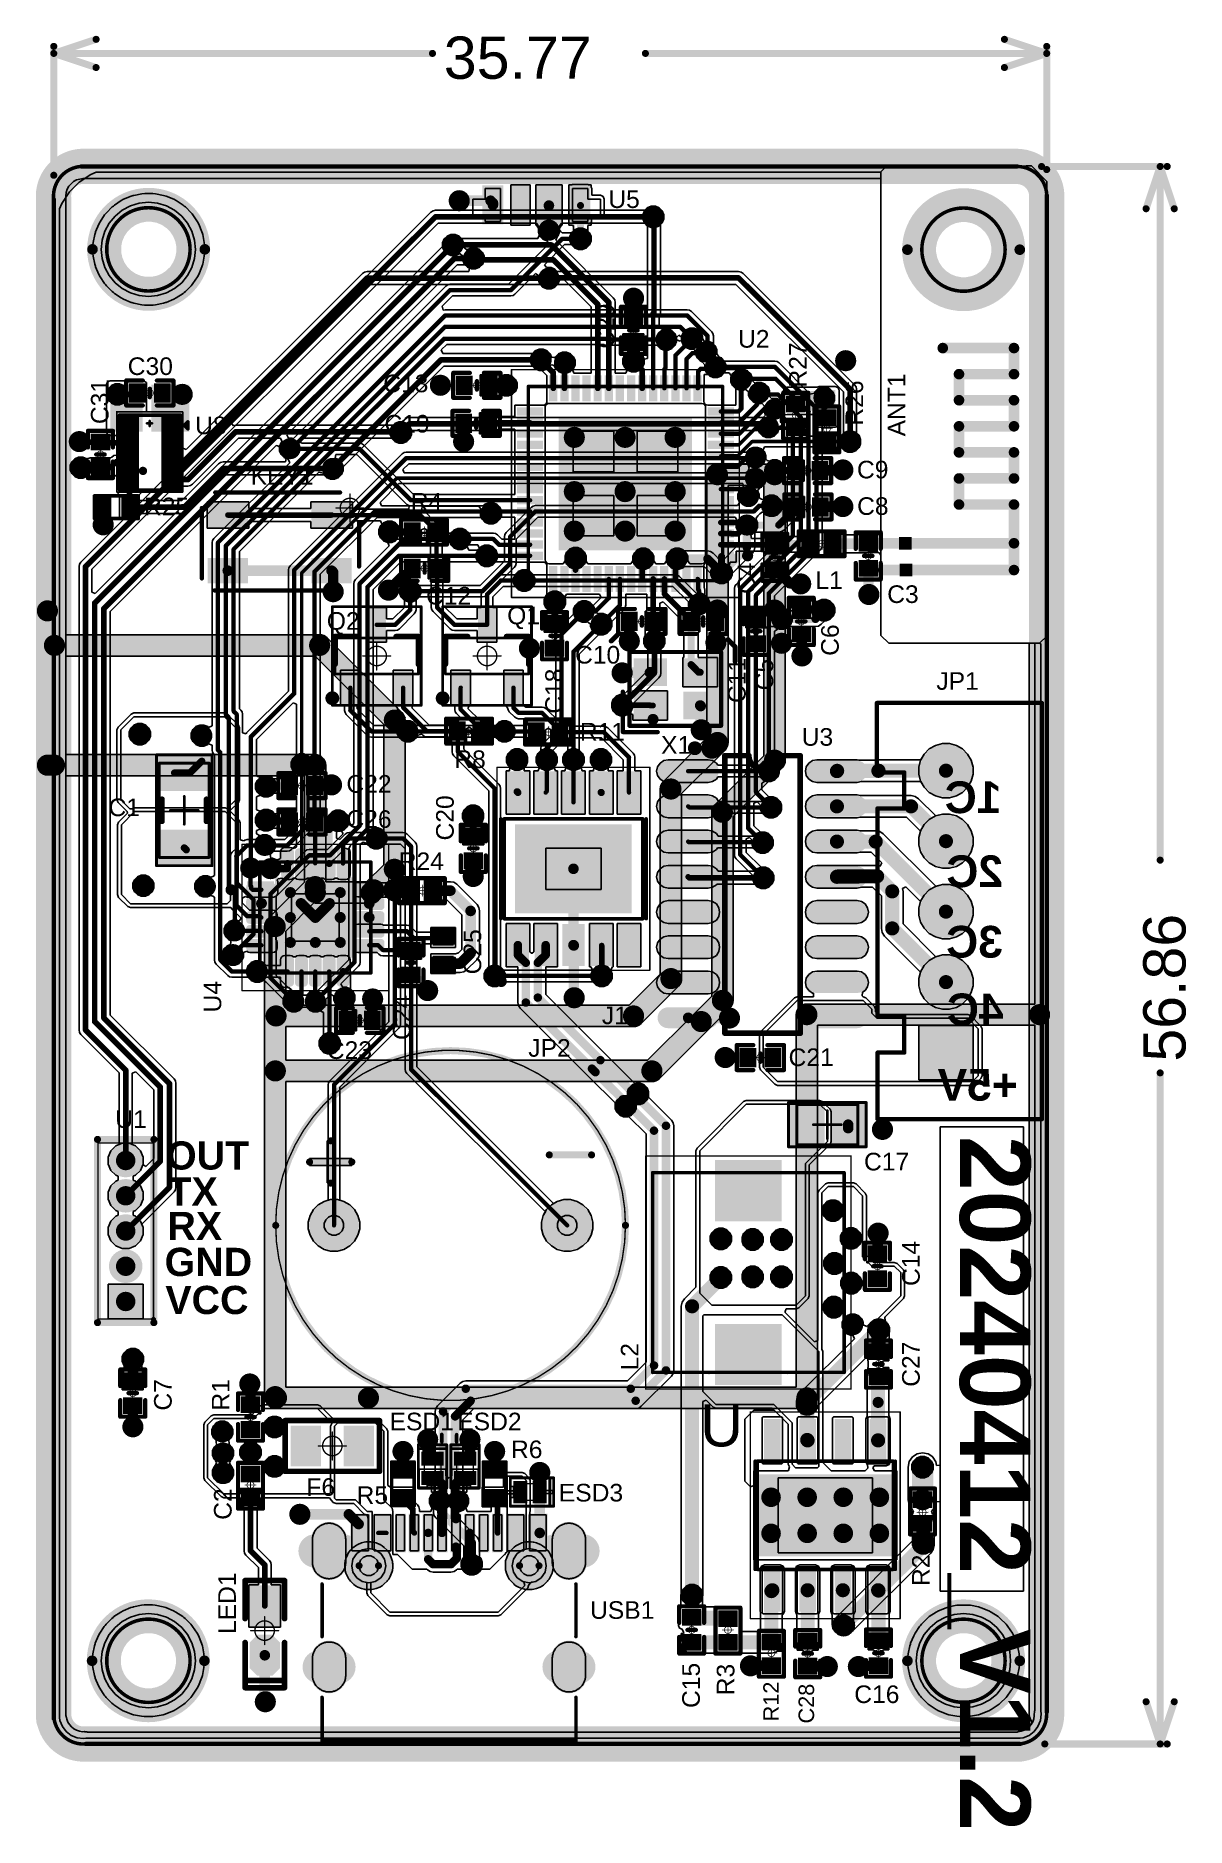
# Model space of a CAD drawing. Header units: inches. Extents: x -0.16 to 1.47, y -0.24 to 2.31.
import ezdxf

# ---------------------------------------------------------------- set-up
doc = ezdxf.new("R2010")
doc.units = ezdxf.units.IN
doc.header["$MEASUREMENT"] = 0
for name, color, linetype in [('Bottom Layer', 5, 'Continuous'), ('Bottom Overlay', 54, 'Continuous'), ('Bottom Solder', 6, 'Continuous'), ('GND', 76, 'Continuous'), ('Keep-Out Layer', 6, 'Continuous'), ('Mechanical 1', 6, 'Continuous'), ('Mechanical 13', 56, 'Continuous'), ('Mechanical 15', 56, 'Continuous'), ('Mechanical 16', 56, 'Continuous'), ('Mechanical 4', 56, 'Continuous'), ('Mechanical 6', 56, 'Continuous'), ('Multi-Layer', 9, 'Continuous'), ('Pad Holes', 156, 'Continuous'), ('POWER', 16, 'Continuous'), ('Top Layer', 1, 'Continuous'), ('Top Overlay', 2, 'Continuous'), ('Top Paste', 8, 'Continuous'), ('Top Solder', 216, 'Continuous'), ('Via Holes', 16, 'Continuous')]:
    doc.layers.add(name, color=color, linetype=linetype)
doc.styles.add('Arial', font='', dxfattribs={"height": 0.2})
doc.styles.add('Arial_Bold', font='', dxfattribs={"height": 0.2})
doc.styles.get('Arial').set_extended_font_data('Arial')
doc.styles.get('Arial_Bold').set_extended_font_data('Arial', bold=True)

msp = doc.modelspace()

# ---------------------------------------------------------------- texts
at = {"layer": 'Bottom Overlay', "style": 'Arial_Bold', "text_generation_flag": 2}
for s, p in [('1C', (1.2096, 1.2028)), ('2C', (1.2119, 1.0978)), ('3C', (1.2116, 0.9978)), ('4C', (1.2127, 0.9018)), ('+5V', (1.2328, 0.7948))]:
    msp.add_text(s, height=0.045, rotation=360, dxfattribs=at).set_placement(p)
at = {"layer": 'Top Layer', "style": 'Arial_Bold'}
msp.add_text('20240412_V1.2', height=0.1, rotation=270, dxfattribs=at).set_placement((1.1508, 0.7448))
at = {"layer": 'Top Overlay', "style": 'Arial'}
for s, height, p in [('35.77', 0.06, (0.4189, 2.2448)), ('U5', 0.025, (0.6522, 2.0615)), ('U2', 0.025, (0.8361, 1.8633)), ('C30', 0.025, (-0.0293, 1.8245)), ('C13', 0.025, (0.333, 1.8)), ('U8', 0.025, (0.0662, 1.7405)), ('C19', 0.025, (0.3348, 1.7428)), ('C9', 0.025, (1.0048, 1.6778)), ('KEY1', 0.025, (0.145, 1.669)), ('R4', 0.025, (0.372, 1.632)), ('R25', 0.025, (-0.0063, 1.6255)), ('C8', 0.025, (1.005, 1.626)), ('L1', 0.025, (0.9458, 1.5208)), ('C3', 0.025, (1.0477, 1.501)), ('C12', 0.025, (0.3938, 1.4988)), ('Q2', 0.025, (0.253, 1.463)), ('Q1', 0.025, (0.5088, 1.4708)), ('C10', 0.025, (0.605, 1.415)), ('JP1', 0.025, (1.1174, 1.3778)), ('R11', 0.025, (0.6118, 1.3058)), ('U3', 0.025, (0.9264, 1.2984)), ('X1', 0.025, (0.727, 1.287)), ('R8', 0.025, (0.4338, 1.2668)), ('C22', 0.025, (0.2808, 1.2318)), ('C1', 0.025, (-0.0567, 1.1985)), ('C26', 0.025, (0.2808, 1.1818)), ('R24', 0.025, (0.355, 1.122)), ('J1', 0.025, (0.6431, 0.9033)), ('C23', 0.025, (0.253, 0.854)), ('JP2', 0.025, (0.5387, 0.8571)), ('C21', 0.025, (0.9078, 0.8439)), ('U1', 0.025, (-0.047, 0.756)), ('C17', 0.025, (1.0148, 0.6958)), ('U', 0.06, (0.7825, 0.3041)), ('ESD1', 0.025, (0.342, 0.327)), ('ESD2', 0.025, (0.438, 0.327)), ('R6', 0.025, (0.5142, 0.2875)), ('F6', 0.025, (0.224, 0.234)), ('R5', 0.025, (0.2952, 0.2225)), ('ESD3', 0.025, (0.582, 0.226)), ('USB1', 0.025, (0.6263, 0.0595)), ('C16', 0.025, (1.001, -0.06))]:
    msp.add_text(s, height=height, dxfattribs=at).set_placement(p)
at = {"layer": 'Top Overlay'}
for s, height, rotation, style, p in [('C29', 0.025, 90, 'Arial', (0.6608, 1.8618)), ('R27', 0.025, 90, 'Arial', (0.9335, 1.8067)), ('C31', 0.025, 90, 'Arial', (-0.0565, 1.7548)), ('R26', 0.025, 90, 'Arial', (1.0135, 1.7527)), ('ANT1', 0.025, 90, 'Arial', (1.0735, 1.7374)), ('C4', 0.025, 90, 'Arial', (0.8604, 1.5138)), ('C6', 0.025, 90, 'Arial', (0.979, 1.426)), ('C18', 0.025, 90, 'Arial', (0.5878, 1.3438)), ('C11', 0.025, 90, 'Arial', (0.847, 1.359)), ('C5', 0.025, 90, 'Arial', (0.886, 1.377)), ('C20', 0.025, 90, 'Arial', (0.433, 1.164)), ('56.86', 0.06, 90, 'Arial', (1.4708, 0.8502)), ('C25', 0.025, 90, 'Arial', (0.472, 0.974)), ('U4', 0.025, 90, 'Arial', (0.1033, 0.92)), ('C24', 0.025, 90, 'Arial', (0.3718, 0.8808)), ('OUT', 0.04, 360, 'Arial_Bold', (0.025, 0.697)), ('TX', 0.04, 360, 'Arial_Bold', (0.027, 0.646)), ('RX', 0.04, 360, 'Arial_Bold', (0.027, 0.597)), ('GND', 0.04, 360, 'Arial_Bold', (0.023, 0.546)), ('C14', 0.025, 90, 'Arial', (1.0938, 0.5318)), ('VCC', 0.04, 360, 'Arial_Bold', (0.024, 0.492)), ('L2', 0.025, 90, 'Arial', (0.695, 0.412)), ('C27', 0.025, 90, 'Arial', (1.0938, 0.3888)), ('C7', 0.025, 90, 'Arial', (0.033, 0.355)), ('R1', 0.025, 90, 'Arial', (0.115, 0.355)), ('C2', 0.025, 90, 'Arial', (0.118, 0.2)), ('R2', 0.025, 90, 'Arial', (1.108, 0.106)), ('LED1', 0.025, 90, 'Arial', (0.124, 0.038)), ('C15', 0.025, 90, 'Arial', (0.782, -0.067)), ('R3', 0.025, 90, 'Arial', (0.831, -0.049)), ('R12', 0.022, 90, 'Arial', (0.894, -0.086)), ('C28', 0.022, 90, 'Arial', (0.944, -0.089))]:
    msp.add_text(s, height=height, rotation=rotation, dxfattribs=dict(at, style=style)).set_placement(p)

# ---------------------------------------------------------------- blocks, each defined once
blk = doc.blocks.new('R_0402_L_1')
at = {"layer": 'Top Layer'}
for points in [[(-0.0246, 0.0098), (-0.0089, 0.0098), (-0.0089, -0.0098), (-0.0246, -0.0098)], [(0.0089, 0.0098), (0.0246, 0.0098), (0.0246, -0.0098), (0.0089, -0.0098)]]:
    blk.add_hatch(color=1, dxfattribs=at).paths.add_polyline_path(points)
at = {"layer": 'Top Paste'}
for points in [[(-0.0246, 0.0098), (-0.0089, 0.0098), (-0.0089, -0.0098), (-0.0246, -0.0098)], [(0.0089, 0.0098), (0.0246, 0.0098), (0.0246, -0.0098), (0.0089, -0.0098)]]:
    blk.add_hatch(color=8, dxfattribs=at).paths.add_polyline_path(points)
at = {"layer": 'Top Solder'}
for points in [[(-0.0286, 0.0138), (-0.0049, 0.0138), (-0.0049, -0.0138), (-0.0286, -0.0138)], [(0.0049, 0.0138), (0.0286, 0.0138), (0.0286, -0.0138), (0.0049, -0.0138)]]:
    blk.add_hatch(color=216, dxfattribs=at).paths.add_polyline_path(points)
at = {"layer": 'Mechanical 15', "const_width": 0.001}
for points in [[(0.0069, 0), (-0.0089, 0)], [(-0.001, -0.0079), (-0.001, 0.0079)]]:
    blk.add_lwpolyline(points, dxfattribs=at)
at = {"layer": 'Mechanical 15'}
for points, const_width in [([(-0.0091, 0, 1), (-0.0086, 0, 1)], 0.0005), ([(0.004, 0, 1), (-0.006, 0, 1)], 0.001), ([(-0.0062, 0, 1), (-0.0057, 0, 1)], 0.0005), ([(-0.0012, 0.0079, 1), (-0.0007, 0.0079, 1)], 0.0005), ([(0.0038, 0, 1), (0.0043, 0, 1)], 0.0005), ([(0.0066, 0, 1), (0.0071, 0, 1)], 0.0005), ([(-0.0012, -0.0079, 1), (-0.0007, -0.0079, 1)], 0.0005)]:
    blk.add_lwpolyline(points, format="xyb", close=True, dxfattribs=dict(at, const_width=const_width))
at = {"layer": 'Top Overlay', "const_width": 0.006}
for points in [[(0.0325, 0.0177), (-0.0325, 0.0177)], [(-0.0325, -0.0177), (-0.0325, 0.0177)], [(0.0325, -0.0177), (0.0325, 0.0177)], [(0.0325, -0.0177), (-0.0325, -0.0177)]]:
    blk.add_lwpolyline(points, dxfattribs=at)
at = {"layer": 'Top Overlay', "const_width": 0.003}
for points in [[(-0.034, 0.0177, 1), (-0.031, 0.0177, 1)], [(-0.034, 0.0177, 1), (-0.031, 0.0177, 1)], [(0.031, 0.0177, 1), (0.034, 0.0177, 1)], [(0.031, 0.0177, 1), (0.034, 0.0177, 1)], [(-0.034, -0.0177, 1), (-0.031, -0.0177, 1)], [(-0.034, -0.0177, 1), (-0.031, -0.0177, 1)], [(0.031, -0.0177, 1), (0.034, -0.0177, 1)], [(0.031, -0.0177, 1), (0.034, -0.0177, 1)]]:
    blk.add_lwpolyline(points, format="xyb", close=True, dxfattribs=at)
blk = doc.blocks.new('R_0402_L_2')
at = {"layer": 'Top Layer'}
for points in [[(-0.0246, 0.0098), (-0.0089, 0.0098), (-0.0089, -0.0098), (-0.0246, -0.0098)], [(0.0089, 0.0098), (0.0246, 0.0098), (0.0246, -0.0098), (0.0089, -0.0098)]]:
    blk.add_hatch(color=1, dxfattribs=at).paths.add_polyline_path(points)
at = {"layer": 'Top Paste'}
for points in [[(-0.0246, 0.0098), (-0.0089, 0.0098), (-0.0089, -0.0098), (-0.0246, -0.0098)], [(0.0089, 0.0098), (0.0246, 0.0098), (0.0246, -0.0098), (0.0089, -0.0098)]]:
    blk.add_hatch(color=8, dxfattribs=at).paths.add_polyline_path(points)
at = {"layer": 'Top Solder'}
for points in [[(-0.0286, 0.0138), (-0.0049, 0.0138), (-0.0049, -0.0138), (-0.0286, -0.0138)], [(0.0049, 0.0138), (0.0286, 0.0138), (0.0286, -0.0138), (0.0049, -0.0138)]]:
    blk.add_hatch(color=216, dxfattribs=at).paths.add_polyline_path(points)
at = {"layer": 'Mechanical 15', "const_width": 0.001}
for points in [[(0.0069, 0), (-0.0089, 0)], [(-0.001, -0.0079), (-0.001, 0.0079)]]:
    blk.add_lwpolyline(points, dxfattribs=at)
at = {"layer": 'Mechanical 15'}
for points, const_width in [([(-0.0091, 0, 1), (-0.0086, 0, 1)], 0.0005), ([(0.004, 0, 1), (-0.006, 0, 1)], 0.001), ([(-0.0062, 0, 1), (-0.0057, 0, 1)], 0.0005), ([(-0.0012, 0.0079, 1), (-0.0007, 0.0079, 1)], 0.0005), ([(0.0038, 0, 1), (0.0043, 0, 1)], 0.0005), ([(0.0066, 0, 1), (0.0071, 0, 1)], 0.0005), ([(-0.0012, -0.0079, 1), (-0.0007, -0.0079, 1)], 0.0005)]:
    blk.add_lwpolyline(points, format="xyb", close=True, dxfattribs=dict(at, const_width=const_width))
at = {"layer": 'Top Overlay', "const_width": 0.006}
for points in [[(0.0325, 0.0177), (-0.0325, 0.0177)], [(-0.0325, -0.0177), (-0.0325, 0.0177)], [(0.0325, -0.0177), (0.0325, 0.0177)], [(0.0325, -0.0177), (-0.0325, -0.0177)]]:
    blk.add_lwpolyline(points, dxfattribs=at)
at = {"layer": 'Top Overlay', "const_width": 0.003}
for points in [[(-0.034, 0.0177, 1), (-0.031, 0.0177, 1)], [(-0.034, 0.0177, 1), (-0.031, 0.0177, 1)], [(0.031, 0.0177, 1), (0.034, 0.0177, 1)], [(0.031, 0.0177, 1), (0.034, 0.0177, 1)], [(-0.034, -0.0177, 1), (-0.031, -0.0177, 1)], [(-0.034, -0.0177, 1), (-0.031, -0.0177, 1)], [(0.031, -0.0177, 1), (0.034, -0.0177, 1)], [(0.031, -0.0177, 1), (0.034, -0.0177, 1)]]:
    blk.add_lwpolyline(points, format="xyb", close=True, dxfattribs=at)
blk = doc.blocks.new('C_0402_L_3')
at = {"layer": 'Top Layer'}
for points in [[(-0.0256, 0.0098), (-0.0098, 0.0098), (-0.0098, -0.0098), (-0.0256, -0.0098)], [(0.0098, 0.0098), (0.0256, 0.0098), (0.0256, -0.0098), (0.0098, -0.0098)]]:
    blk.add_hatch(color=1, dxfattribs=at).paths.add_polyline_path(points)
at = {"layer": 'Top Paste'}
for points in [[(-0.0256, 0.0098), (-0.0098, 0.0098), (-0.0098, -0.0098), (-0.0256, -0.0098)], [(0.0098, 0.0098), (0.0256, 0.0098), (0.0256, -0.0098), (0.0098, -0.0098)]]:
    blk.add_hatch(color=8, dxfattribs=at).paths.add_polyline_path(points)
at = {"layer": 'Top Solder'}
for points in [[(-0.0296, 0.0138), (-0.0058, 0.0138), (-0.0058, -0.0138), (-0.0296, -0.0138)], [(0.0058, 0.0138), (0.0296, 0.0138), (0.0296, -0.0138), (0.0058, -0.0138)]]:
    blk.add_hatch(color=216, dxfattribs=at).paths.add_polyline_path(points)
at = {"layer": 'Mechanical 15', "const_width": 0.001}
for points in [[(-0.0079, 0), (0.0079, 0)], [(0, 0.0079), (0, -0.0079)]]:
    blk.add_lwpolyline(points, dxfattribs=at)
at = {"layer": 'Mechanical 15'}
for points, const_width in [([(-0.0081, 0, 1), (-0.0076, 0, 1)], 0.0005), ([(0.005, 0, 1), (-0.005, 0, 1)], 0.001), ([(-0.0052, 0, 1), (-0.0047, 0, 1)], 0.0005), ([(-0.0002, 0.0079, 1), (0.0003, 0.0079, 1)], 0.0005), ([(0.0048, 0, 1), (0.0053, 0, 1)], 0.0005), ([(0.0076, 0, 1), (0.0081, 0, 1)], 0.0005), ([(-0.0002, -0.0079, 1), (0.0003, -0.0079, 1)], 0.0005)]:
    blk.add_lwpolyline(points, format="xyb", close=True, dxfattribs=dict(at, const_width=const_width))
at = {"layer": 'Top Overlay', "const_width": 0.006}
for points in [[(-0.0335, 0.0177), (-0.0335, -0.0177)], [(-0.0335, 0.0177), (-0.01, 0.0177)], [(0, 0.006), (0, -0.006)], [(0.01, 0.0177), (0.0335, 0.0177)], [(0.0335, 0.0177), (0.0335, -0.0177)], [(-0.0335, -0.0177), (-0.0335, -0.0177)], [(-0.0335, -0.0177), (-0.01, -0.0177)], [(0.01, -0.0177), (0.0335, -0.0177)]]:
    blk.add_lwpolyline(points, dxfattribs=at)
at = {"layer": 'Top Overlay', "const_width": 0.003}
for points in [[(-0.035, 0.0177, 1), (-0.032, 0.0177, 1)], [(-0.035, 0.0177, 1), (-0.032, 0.0177, 1)], [(-0.0115, 0.0177, 1), (-0.0085, 0.0177, 1)], [(-0.0015, 0.006, 1), (0.0015, 0.006, 1)], [(0.0085, 0.0177, 1), (0.0115, 0.0177, 1)], [(0.032, 0.0177, 1), (0.035, 0.0177, 1)], [(0.032, 0.0177, 1), (0.035, 0.0177, 1)], [(-0.035, -0.0177, 1), (-0.032, -0.0177, 1)], [(-0.035, -0.0177, 1), (-0.032, -0.0177, 1)], [(-0.035, -0.0177, 1), (-0.032, -0.0177, 1)], [(-0.035, -0.0177, 1), (-0.032, -0.0177, 1)], [(-0.0115, -0.0177, 1), (-0.0085, -0.0177, 1)], [(-0.0015, -0.006, 1), (0.0015, -0.006, 1)], [(0.0085, -0.0177, 1), (0.0115, -0.0177, 1)], [(0.032, -0.0177, 1), (0.035, -0.0177, 1)], [(0.032, -0.0177, 1), (0.035, -0.0177, 1)]]:
    blk.add_lwpolyline(points, format="xyb", close=True, dxfattribs=at)
blk = doc.blocks.new('C_0402_L_4')
at = {"layer": 'Top Layer'}
for points in [[(-0.0256, 0.0098), (-0.0098, 0.0098), (-0.0098, -0.0098), (-0.0256, -0.0098)], [(0.0098, 0.0098), (0.0256, 0.0098), (0.0256, -0.0098), (0.0098, -0.0098)]]:
    blk.add_hatch(color=1, dxfattribs=at).paths.add_polyline_path(points)
at = {"layer": 'Top Paste'}
for points in [[(-0.0256, 0.0098), (-0.0098, 0.0098), (-0.0098, -0.0098), (-0.0256, -0.0098)], [(0.0098, 0.0098), (0.0256, 0.0098), (0.0256, -0.0098), (0.0098, -0.0098)]]:
    blk.add_hatch(color=8, dxfattribs=at).paths.add_polyline_path(points)
at = {"layer": 'Top Solder'}
for points in [[(-0.0296, 0.0138), (-0.0058, 0.0138), (-0.0058, -0.0138), (-0.0296, -0.0138)], [(0.0058, 0.0138), (0.0296, 0.0138), (0.0296, -0.0138), (0.0058, -0.0138)]]:
    blk.add_hatch(color=216, dxfattribs=at).paths.add_polyline_path(points)
at = {"layer": 'Mechanical 15', "const_width": 0.001}
for points in [[(0.0079, 0), (-0.0079, 0)], [(0, 0.0079), (0, -0.0079)]]:
    blk.add_lwpolyline(points, dxfattribs=at)
at = {"layer": 'Mechanical 15'}
for points, const_width in [([(-0.0081, 0, 1), (-0.0076, 0, 1)], 0.0005), ([(0.005, 0, 1), (-0.005, 0, 1)], 0.001), ([(-0.0052, 0, 1), (-0.0047, 0, 1)], 0.0005), ([(-0.0002, 0.0079, 1), (0.0003, 0.0079, 1)], 0.0005), ([(0.0048, 0, 1), (0.0053, 0, 1)], 0.0005), ([(0.0076, 0, 1), (0.0081, 0, 1)], 0.0005), ([(-0.0002, -0.0079, 1), (0.0003, -0.0079, 1)], 0.0005)]:
    blk.add_lwpolyline(points, format="xyb", close=True, dxfattribs=dict(at, const_width=const_width))
at = {"layer": 'Top Overlay', "const_width": 0.006}
for points in [[(-0.0335, 0.0177), (-0.0335, -0.0177)], [(-0.01, 0.0177), (-0.0335, 0.0177)], [(0, 0.006), (0, -0.006)], [(0.0335, 0.0177), (0.01, 0.0177)], [(0.0335, 0.0177), (0.0335, -0.0177)], [(-0.0335, -0.0177), (-0.0335, -0.0177)], [(-0.01, -0.0177), (-0.0335, -0.0177)], [(0.0335, -0.0177), (0.01, -0.0177)]]:
    blk.add_lwpolyline(points, dxfattribs=at)
at = {"layer": 'Top Overlay', "const_width": 0.003}
for points in [[(-0.035, 0.0177, 1), (-0.032, 0.0177, 1)], [(-0.035, 0.0177, 1), (-0.032, 0.0177, 1)], [(-0.0115, 0.0177, 1), (-0.0085, 0.0177, 1)], [(-0.0015, 0.006, 1), (0.0015, 0.006, 1)], [(0.0085, 0.0177, 1), (0.0115, 0.0177, 1)], [(0.032, 0.0177, 1), (0.035, 0.0177, 1)], [(0.032, 0.0177, 1), (0.035, 0.0177, 1)], [(-0.035, -0.0177, 1), (-0.032, -0.0177, 1)], [(-0.035, -0.0177, 1), (-0.032, -0.0177, 1)], [(-0.035, -0.0177, 1), (-0.032, -0.0177, 1)], [(-0.035, -0.0177, 1), (-0.032, -0.0177, 1)], [(-0.0115, -0.0177, 1), (-0.0085, -0.0177, 1)], [(-0.0015, -0.006, 1), (0.0015, -0.006, 1)], [(0.0085, -0.0177, 1), (0.0115, -0.0177, 1)], [(0.032, -0.0177, 1), (0.035, -0.0177, 1)], [(0.032, -0.0177, 1), (0.035, -0.0177, 1)]]:
    blk.add_lwpolyline(points, format="xyb", close=True, dxfattribs=at)
blk = doc.blocks.new('SPL06_001_5')
at = {"layer": 'Top Layer'}
for points in [[(-0.0374, 0.0295), (-0.0374, 0.0472), (-0.0197, 0.0472), (-0.0197, 0.0295)], [(0.0197, 0.0295), (0.0197, 0.0472), (0.0374, 0.0472), (0.0374, 0.0295)], [(-0.0374, 0.0039), (-0.0374, 0.0216), (-0.0197, 0.0216), (-0.0197, 0.0039)], [(0.0197, 0.0039), (0.0197, 0.0216), (0.0374, 0.0216), (0.0374, 0.0039)], [(-0.0374, -0.0216), (-0.0374, -0.0039), (-0.0197, -0.0039), (-0.0197, -0.0216)], [(0.0197, -0.0216), (0.0197, -0.0039), (0.0374, -0.0039), (0.0374, -0.0216)], [(-0.0374, -0.0472), (-0.0374, -0.0295), (-0.0197, -0.0295), (-0.0197, -0.0472)], [(0.0197, -0.0472), (0.0197, -0.0295), (0.0374, -0.0295), (0.0374, -0.0472)]]:
    blk.add_hatch(color=1, dxfattribs=at).paths.add_polyline_path(points)
at = {"layer": 'Top Paste'}
for points in [[(-0.0374, 0.0295), (-0.0374, 0.0472), (-0.0197, 0.0472), (-0.0197, 0.0295)], [(0.0197, 0.0295), (0.0197, 0.0472), (0.0374, 0.0472), (0.0374, 0.0295)], [(-0.0374, 0.0039), (-0.0374, 0.0216), (-0.0197, 0.0216), (-0.0197, 0.0039)], [(0.0197, 0.0039), (0.0197, 0.0216), (0.0374, 0.0216), (0.0374, 0.0039)], [(-0.0374, -0.0216), (-0.0374, -0.0039), (-0.0197, -0.0039), (-0.0197, -0.0216)], [(0.0197, -0.0216), (0.0197, -0.0039), (0.0374, -0.0039), (0.0374, -0.0216)], [(-0.0374, -0.0472), (-0.0374, -0.0295), (-0.0197, -0.0295), (-0.0197, -0.0472)], [(0.0197, -0.0472), (0.0197, -0.0295), (0.0374, -0.0295), (0.0374, -0.0472)]]:
    blk.add_hatch(color=8, dxfattribs=at).paths.add_polyline_path(points)
at = {"layer": 'Top Solder'}
for points in [[(-0.0414, 0.0255), (-0.0414, 0.0512), (-0.0157, 0.0512), (-0.0157, 0.0255)], [(0.0157, 0.0255), (0.0157, 0.0512), (0.0414, 0.0512), (0.0414, 0.0255)], [(-0.0414, -0.0001), (-0.0414, 0.0256), (-0.0157, 0.0256), (-0.0157, -0.0001)], [(0.0157, -0.0001), (0.0157, 0.0256), (0.0414, 0.0256), (0.0414, -0.0001)], [(-0.0414, -0.0256), (-0.0414, 0.0001), (-0.0157, 0.0001), (-0.0157, -0.0256)], [(0.0157, -0.0256), (0.0157, 0.0001), (0.0414, 0.0001), (0.0414, -0.0256)], [(-0.0414, -0.0512), (-0.0414, -0.0255), (-0.0157, -0.0255), (-0.0157, -0.0512)], [(0.0157, -0.0512), (0.0157, -0.0255), (0.0414, -0.0255), (0.0414, -0.0512)]]:
    blk.add_hatch(color=216, dxfattribs=at).paths.add_polyline_path(points)
at = {"layer": 'Top Overlay'}
for p, q in [((-0.0054, 0.0406), (-0.0054, 0.0422)), ((-0.0054, 0.0422), (0.0033, 0.0422)), ((0.0033, 0.0406), (-0.0054, 0.0406)), ((-0.0016, 0.037), (-0.0016, 0.0457)), ((-0.0016, 0.0457), (0, 0.0457)), ((-0.0016, 0.037), (-0.0016, 0.037)), ((0, 0.037), (-0.0016, 0.037)), ((0, 0.0457), (0, 0.037)), ((0.0033, 0.0422), (0.0033, 0.0406)), ((0.0033, 0.0406), (0.0033, 0.0406))]:
    blk.add_line(p, q, dxfattribs=at)
at = {"layer": 'Top Overlay', "const_width": 0.005}
for points in [[(-0.0435, -0.0531), (-0.0435, 0.0531)], [(-0.0435, 0.0531), (0.0433, 0.0531)], [(0.0433, -0.0531), (0.0433, 0.0531)], [(0.0485, 0.0386), (0.0535, 0.0436)], [(0.0485, 0.0386), (0.0535, 0.0336)], [(0.0535, 0.0336), (0.0535, 0.0436)], [(-0.0435, -0.0531), (0.0433, -0.0531)]]:
    blk.add_lwpolyline(points, dxfattribs=at)
at = {"layer": 'Top Overlay'}
for points, const_width in [([(-0.0447, 0.0531, 1), (-0.0422, 0.0531, 1)], 0.0025), ([(-0.0447, 0.0531, 1), (-0.0422, 0.0531, 1)], 0.0025), ([(0.042, 0.0531, 1), (0.0445, 0.0531, 1)], 0.0025), ([(0.042, 0.0531, 1), (0.0445, 0.0531, 1)], 0.0025), ([(0.0473, 0.0386, 1), (0.0498, 0.0386, 1)], 0.0025), ([(0.0473, 0.0386, 1), (0.0498, 0.0386, 1)], 0.0025), ([(0.0523, 0.0436, 1), (0.0548, 0.0436, 1)], 0.0025), ([(0.0523, 0.0436, 1), (0.0548, 0.0436, 1)], 0.0025), ([(0.0523, 0.0336, 1), (0.0548, 0.0336, 1)], 0.0025), ([(0.0523, 0.0336, 1), (0.0548, 0.0336, 1)], 0.0025), ([(-0.0073, -0.026, 1), (-0.0132, -0.026, 1)], 0.00591), ([(-0.0147, -0.026, 1), (-0.0117, -0.026, 1)], 0.00295), ([(-0.0088, -0.026, 1), (-0.0058, -0.026, 1)], 0.00295), ([(-0.0447, -0.0531, 1), (-0.0422, -0.0531, 1)], 0.0025), ([(-0.0447, -0.0531, 1), (-0.0422, -0.0531, 1)], 0.0025), ([(0.042, -0.0531, 1), (0.0445, -0.0531, 1)], 0.0025), ([(0.042, -0.0531, 1), (0.0445, -0.0531, 1)], 0.0025)]:
    blk.add_lwpolyline(points, format="xyb", close=True, dxfattribs=dict(at, const_width=const_width))
blk = doc.blocks.new('R___0402_6')
at = {"layer": 'Top Layer'}
for points in [[(-0.0275, -0.0125), (-0.0275, 0.0125), (-0.0095, 0.0125), (-0.0095, -0.0125)], [(0.0095, -0.0125), (0.0095, 0.0125), (0.0275, 0.0125), (0.0275, -0.0125)]]:
    blk.add_hatch(color=1, dxfattribs=at).paths.add_polyline_path(points)
at = {"layer": 'Top Paste'}
for points in [[(-0.0275, -0.0125), (-0.0275, 0.0125), (-0.0095, 0.0125), (-0.0095, -0.0125)], [(0.0095, -0.0125), (0.0095, 0.0125), (0.0275, 0.0125), (0.0275, -0.0125)]]:
    blk.add_hatch(color=8, dxfattribs=at).paths.add_polyline_path(points)
at = {"layer": 'Top Solder'}
for points in [[(-0.0297, -0.0147), (-0.0297, 0.0147), (-0.0073, 0.0147), (-0.0073, -0.0147)], [(0.0073, -0.0147), (0.0073, 0.0147), (0.0297, 0.0147), (0.0297, -0.0147)]]:
    blk.add_hatch(color=216, dxfattribs=at).paths.add_polyline_path(points)
at = {"layer": 'Top Overlay'}
for points, const_width in [([(-0.031, 0.016), (-0.031, -0.016)], 0.005), ([(0.031, 0.016), (-0.031, 0.016)], 0.005), ([(0.031, 0.016), (0.031, -0.016)], 0.005), ([(0.031, -0.016), (-0.031, -0.016)], 0.005), ([(0.032, -0.017), (-0.032, -0.017)], 0.000127)]:
    blk.add_lwpolyline(points, dxfattribs=dict(at, const_width=const_width))
for points, const_width in [([(-0.0323, 0.016, 1), (-0.0297, 0.016, 1)], 0.0025), ([(-0.0323, 0.016, 1), (-0.0297, 0.016, 1)], 0.0025), ([(0.0297, 0.016, 1), (0.0323, 0.016, 1)], 0.0025), ([(0.0297, 0.016, 1), (0.0323, 0.016, 1)], 0.0025), ([(-0.0323, -0.016, 1), (-0.0297, -0.016, 1)], 0.0025), ([(-0.0323, -0.016, 1), (-0.0297, -0.016, 1)], 0.0025), ([(-0.032, -0.017, 1), (-0.032, -0.017, 1)], 0.0000635), ([(0.0297, -0.016, 1), (0.0323, -0.016, 1)], 0.0025), ([(0.0297, -0.016, 1), (0.0323, -0.016, 1)], 0.0025), ([(0.032, -0.017, 1), (0.032, -0.017, 1)], 0.0000635)]:
    blk.add_lwpolyline(points, format="xyb", close=True, dxfattribs=dict(at, const_width=const_width))
blk = doc.blocks.new('KH_TYPE_C_16P_7')
at = {"layer": 'Bottom Layer'}
h = blk.add_hatch(color=5, dxfattribs=at)
edge = h.paths.add_edge_path()
edge.add_arc((-0.1701, 0.0537), 0.0236, 180, 360)
edge.add_line((-0.1465, 0.0537), (-0.1465, 0.0852))
edge.add_arc((-0.1701, 0.0852), 0.0236, 0, 180)
edge.add_line((-0.1937, 0.0852), (-0.1937, 0.0537))
h = blk.add_hatch(color=5, dxfattribs=at)
edge = h.paths.add_edge_path()
edge.add_arc((0.1701, 0.0537), 0.0236, 180, 360)
edge.add_line((0.1937, 0.0537), (0.1937, 0.0852))
edge.add_arc((0.1701, 0.0852), 0.0236, 0, 180)
edge.add_line((0.1465, 0.0852), (0.1465, 0.0537))
h = blk.add_hatch(color=5, dxfattribs=at)
edge = h.paths.add_edge_path()
edge.add_arc((-0.1701, -0.1069), 0.0236, 180, 360)
edge.add_line((-0.1465, -0.1069), (-0.1465, -0.0833))
edge.add_arc((-0.1701, -0.0833), 0.0236, 0, 180)
edge.add_line((-0.1937, -0.0833), (-0.1937, -0.1069))
h = blk.add_hatch(color=5, dxfattribs=at)
edge = h.paths.add_edge_path()
edge.add_arc((0.1701, -0.1069), 0.0236, 180, 360)
edge.add_line((0.1937, -0.1069), (0.1937, -0.0833))
edge.add_arc((0.1701, -0.0833), 0.0236, 0, 180)
edge.add_line((0.1465, -0.0833), (0.1465, -0.1069))
at = {"layer": 'Bottom Solder'}
h = blk.add_hatch(color=6, dxfattribs=at)
edge = h.paths.add_edge_path()
edge.add_arc((-0.1701, 0.0537), 0.0256, 180, 360)
edge.add_line((-0.1445, 0.0537), (-0.1445, 0.0852))
edge.add_arc((-0.1701, 0.0852), 0.0256, 0, 180)
edge.add_line((-0.1957, 0.0852), (-0.1957, 0.0537))
h = blk.add_hatch(color=6, dxfattribs=at)
edge = h.paths.add_edge_path()
edge.add_arc((0.1701, 0.0537), 0.0256, 180, 360)
edge.add_line((0.1957, 0.0537), (0.1957, 0.0852))
edge.add_arc((0.1701, 0.0852), 0.0256, 0, 180)
edge.add_line((0.1445, 0.0852), (0.1445, 0.0537))
h = blk.add_hatch(color=6, dxfattribs=at)
edge = h.paths.add_edge_path()
edge.add_arc((-0.1701, -0.1069), 0.0256, 180, 360)
edge.add_line((-0.1445, -0.1069), (-0.1445, -0.0833))
edge.add_arc((-0.1701, -0.0833), 0.0256, 0, 180)
edge.add_line((-0.1957, -0.0833), (-0.1957, -0.1069))
h = blk.add_hatch(color=6, dxfattribs=at)
edge = h.paths.add_edge_path()
edge.add_arc((0.1701, -0.1069), 0.0256, 180, 360)
edge.add_line((0.1957, -0.1069), (0.1957, -0.0833))
edge.add_arc((0.1701, -0.0833), 0.0256, 0, 180)
edge.add_line((0.1445, -0.0833), (0.1445, -0.1069))
at = {"layer": 'Multi-Layer'}
h = blk.add_hatch(color=9, dxfattribs=at)
edge = h.paths.add_edge_path()
edge.add_arc((-0.1701, 0.0537), 0.0236, 180, 360)
edge.add_line((-0.1465, 0.0537), (-0.1465, 0.0852))
edge.add_arc((-0.1701, 0.0852), 0.0236, 0, 180)
edge.add_line((-0.1937, 0.0852), (-0.1937, 0.0537))
h = blk.add_hatch(color=9, dxfattribs=at)
edge = h.paths.add_edge_path()
edge.add_arc((0.1701, 0.0537), 0.0236, 180, 360)
edge.add_line((0.1937, 0.0537), (0.1937, 0.0852))
edge.add_arc((0.1701, 0.0852), 0.0236, 0, 180)
edge.add_line((0.1465, 0.0852), (0.1465, 0.0537))
h = blk.add_hatch(color=9, dxfattribs=at)
edge = h.paths.add_edge_path()
edge.add_arc((-0.1701, -0.1069), 0.0236, 180, 360)
edge.add_line((-0.1465, -0.1069), (-0.1465, -0.0833))
edge.add_arc((-0.1701, -0.0833), 0.0236, 0, 180)
edge.add_line((-0.1937, -0.0833), (-0.1937, -0.1069))
h = blk.add_hatch(color=9, dxfattribs=at)
edge = h.paths.add_edge_path()
edge.add_arc((0.1701, -0.1069), 0.0236, 180, 360)
edge.add_line((0.1937, -0.1069), (0.1937, -0.0833))
edge.add_arc((0.1701, -0.0833), 0.0236, 0, 180)
edge.add_line((0.1465, -0.0833), (0.1465, -0.1069))
at = {"layer": 'Pad Holes'}
h = blk.add_hatch(color=7, dxfattribs=at)
edge = h.paths.add_edge_path()
edge.add_arc((-0.1701, 0.0498), 0.0138, 180, 360)
edge.add_line((-0.1563, 0.0498), (-0.1563, 0.0892))
edge.add_arc((-0.1701, 0.0892), 0.0138, 0, 180)
edge.add_line((-0.1839, 0.0892), (-0.1839, 0.0498))
h = blk.add_hatch(color=7, dxfattribs=at)
edge = h.paths.add_edge_path()
edge.add_arc((0.1701, 0.0498), 0.0138, 180, 360)
edge.add_line((0.1839, 0.0498), (0.1839, 0.0892))
edge.add_arc((0.1701, 0.0892), 0.0138, 0, 180)
edge.add_line((0.1563, 0.0892), (0.1563, 0.0498))
h = blk.add_hatch(color=7, dxfattribs=at)
edge = h.paths.add_edge_path()
edge.add_arc((-0.1701, -0.1089), 0.0138, 180, 360)
edge.add_line((-0.1563, -0.1089), (-0.1563, -0.0813))
edge.add_arc((-0.1701, -0.0813), 0.0138, 0, 180)
edge.add_line((-0.1839, -0.0813), (-0.1839, -0.1089))
h = blk.add_hatch(color=7, dxfattribs=at)
edge = h.paths.add_edge_path()
edge.add_arc((0.1701, -0.1089), 0.0138, 180, 360)
edge.add_line((0.1839, -0.1089), (0.1839, -0.0813))
edge.add_arc((0.1701, -0.0813), 0.0138, 0, 180)
edge.add_line((0.1563, -0.0813), (0.1563, -0.1089))
at = {"layer": 'POWER'}
h = blk.add_hatch(color=16, dxfattribs=at)
edge = h.paths.add_edge_path()
edge.add_arc((-0.1898, 0.0695), 0.0238, 90, 270)
edge.add_line((-0.1898, 0.0457), (-0.1504, 0.0457))
edge.add_arc((-0.1504, 0.0695), 0.0238, 270, 450)
edge.add_line((-0.1504, 0.0933), (-0.1898, 0.0933))
h = blk.add_hatch(color=16, dxfattribs=at)
edge = h.paths.add_edge_path()
edge.add_arc((0.1504, 0.0695), 0.0238, 90, 270)
edge.add_line((0.1504, 0.0457), (0.1898, 0.0457))
edge.add_arc((0.1898, 0.0695), 0.0238, 270, 450)
edge.add_line((0.1898, 0.0933), (0.1504, 0.0933))
h = blk.add_hatch(color=16, dxfattribs=at)
edge = h.paths.add_edge_path()
edge.add_arc((-0.1839, -0.0951), 0.0238, 90, 270)
edge.add_line((-0.1839, -0.1189), (-0.1563, -0.1189))
edge.add_arc((-0.1563, -0.0951), 0.0238, 270, 450)
edge.add_line((-0.1563, -0.0713), (-0.1839, -0.0713))
h = blk.add_hatch(color=16, dxfattribs=at)
edge = h.paths.add_edge_path()
edge.add_arc((0.1563, -0.0951), 0.0238, 90, 270)
edge.add_line((0.1563, -0.1189), (0.1839, -0.1189))
edge.add_arc((0.1839, -0.0951), 0.0238, 270, 450)
edge.add_line((0.1839, -0.0713), (0.1563, -0.0713))
at = {"layer": 'Top Layer'}
h = blk.add_hatch(color=1, dxfattribs=at)
edge = h.paths.add_edge_path()
edge.add_arc((-0.1701, 0.0537), 0.0236, 180, 360)
edge.add_line((-0.1465, 0.0537), (-0.1465, 0.0852))
edge.add_arc((-0.1701, 0.0852), 0.0236, 0, 180)
edge.add_line((-0.1937, 0.0852), (-0.1937, 0.0537))
for points in [[(-0.1378, 0.1207), (-0.126, 0.1207), (-0.126, 0.0695), (-0.1378, 0.0695)], [(-0.126, 0.1207), (-0.1142, 0.1207), (-0.1142, 0.0695), (-0.126, 0.0695)], [(-0.1063, 0.1207), (-0.0945, 0.1207), (-0.0945, 0.0695), (-0.1063, 0.0695)], [(-0.0945, 0.1207), (-0.0827, 0.1207), (-0.0827, 0.0695), (-0.0945, 0.0695)], [(-0.0748, 0.1207), (-0.063, 0.1207), (-0.063, 0.0695), (-0.0748, 0.0695)], [(-0.0551, 0.1207), (-0.0433, 0.1207), (-0.0433, 0.0695), (-0.0551, 0.0695)], [(-0.0354, 0.1207), (-0.0236, 0.1207), (-0.0236, 0.0695), (-0.0354, 0.0695)], [(-0.0157, 0.1207), (-0.0039, 0.1207), (-0.0039, 0.0695), (-0.0157, 0.0695)], [(0.0039, 0.1207), (0.0157, 0.1207), (0.0157, 0.0695), (0.0039, 0.0695)], [(0.0236, 0.1207), (0.0354, 0.1207), (0.0354, 0.0695), (0.0236, 0.0695)], [(0.0433, 0.1207), (0.0551, 0.1207), (0.0551, 0.0695), (0.0433, 0.0695)], [(0.063, 0.1207), (0.0748, 0.1207), (0.0748, 0.0695), (0.063, 0.0695)], [(0.0827, 0.1207), (0.0945, 0.1207), (0.0945, 0.0695), (0.0827, 0.0695)], [(0.0945, 0.1207), (0.1063, 0.1207), (0.1063, 0.0695), (0.0945, 0.0695)], [(0.1142, 0.1207), (0.126, 0.1207), (0.126, 0.0695), (0.1142, 0.0695)], [(0.126, 0.1207), (0.1378, 0.1207), (0.1378, 0.0695), (0.126, 0.0695)]]:
    blk.add_hatch(color=1, dxfattribs=at).paths.add_polyline_path(points)
h = blk.add_hatch(color=1, dxfattribs=at)
edge = h.paths.add_edge_path()
edge.add_arc((0.1701, 0.0537), 0.0236, 180, 360)
edge.add_line((0.1937, 0.0537), (0.1937, 0.0852))
edge.add_arc((0.1701, 0.0852), 0.0236, 0, 180)
edge.add_line((0.1465, 0.0852), (0.1465, 0.0537))
h = blk.add_hatch(color=1, dxfattribs=at)
edge = h.paths.add_edge_path()
edge.add_arc((-0.1701, -0.1069), 0.0236, 180, 360)
edge.add_line((-0.1465, -0.1069), (-0.1465, -0.0833))
edge.add_arc((-0.1701, -0.0833), 0.0236, 0, 180)
edge.add_line((-0.1937, -0.0833), (-0.1937, -0.1069))
h = blk.add_hatch(color=1, dxfattribs=at)
edge = h.paths.add_edge_path()
edge.add_arc((0.1701, -0.1069), 0.0236, 180, 360)
edge.add_line((0.1937, -0.1069), (0.1937, -0.0833))
edge.add_arc((0.1701, -0.0833), 0.0236, 0, 180)
edge.add_line((0.1465, -0.0833), (0.1465, -0.1069))
at = {"layer": 'Top Solder'}
h = blk.add_hatch(color=216, dxfattribs=at)
edge = h.paths.add_edge_path()
edge.add_arc((-0.1701, 0.0537), 0.0256, 180, 360)
edge.add_line((-0.1445, 0.0537), (-0.1445, 0.0852))
edge.add_arc((-0.1701, 0.0852), 0.0256, 0, 180)
edge.add_line((-0.1957, 0.0852), (-0.1957, 0.0537))
for points in [[(-0.1398, 0.1226), (-0.124, 0.1226), (-0.124, 0.0675), (-0.1398, 0.0675)], [(-0.128, 0.1226), (-0.1122, 0.1226), (-0.1122, 0.0675), (-0.128, 0.0675)], [(-0.1083, 0.1226), (-0.0925, 0.1226), (-0.0925, 0.0675), (-0.1083, 0.0675)], [(-0.0965, 0.1226), (-0.0807, 0.1226), (-0.0807, 0.0675), (-0.0965, 0.0675)], [(-0.0768, 0.1226), (-0.061, 0.1226), (-0.061, 0.0675), (-0.0768, 0.0675)], [(-0.0571, 0.1226), (-0.0413, 0.1226), (-0.0413, 0.0675), (-0.0571, 0.0675)], [(-0.0374, 0.1226), (-0.0217, 0.1226), (-0.0217, 0.0675), (-0.0374, 0.0675)], [(-0.0177, 0.1226), (-0.002, 0.1226), (-0.002, 0.0675), (-0.0177, 0.0675)], [(0.002, 0.1226), (0.0177, 0.1226), (0.0177, 0.0675), (0.002, 0.0675)], [(0.0217, 0.1226), (0.0374, 0.1226), (0.0374, 0.0675), (0.0217, 0.0675)], [(0.0413, 0.1226), (0.0571, 0.1226), (0.0571, 0.0675), (0.0413, 0.0675)], [(0.061, 0.1226), (0.0768, 0.1226), (0.0768, 0.0675), (0.061, 0.0675)], [(0.0807, 0.1226), (0.0965, 0.1226), (0.0965, 0.0675), (0.0807, 0.0675)], [(0.0925, 0.1226), (0.1083, 0.1226), (0.1083, 0.0675), (0.0925, 0.0675)], [(0.1122, 0.1226), (0.128, 0.1226), (0.128, 0.0675), (0.1122, 0.0675)], [(0.124, 0.1226), (0.1398, 0.1226), (0.1398, 0.0675), (0.124, 0.0675)]]:
    blk.add_hatch(color=216, dxfattribs=at).paths.add_polyline_path(points)
h = blk.add_hatch(color=216, dxfattribs=at)
edge = h.paths.add_edge_path()
edge.add_arc((0.1701, 0.0537), 0.0256, 180, 360)
edge.add_line((0.1957, 0.0537), (0.1957, 0.0852))
edge.add_arc((0.1701, 0.0852), 0.0256, 0, 180)
edge.add_line((0.1445, 0.0852), (0.1445, 0.0537))
h = blk.add_hatch(color=216, dxfattribs=at)
edge = h.paths.add_edge_path()
edge.add_arc((-0.1701, -0.1069), 0.0256, 180, 360)
edge.add_line((-0.1445, -0.1069), (-0.1445, -0.0833))
edge.add_arc((-0.1701, -0.0833), 0.0256, 0, 180)
edge.add_line((-0.1957, -0.0833), (-0.1957, -0.1069))
h = blk.add_hatch(color=216, dxfattribs=at)
edge = h.paths.add_edge_path()
edge.add_arc((0.1701, -0.1069), 0.0256, 180, 360)
edge.add_line((0.1957, -0.1069), (0.1957, -0.0833))
edge.add_arc((0.1701, -0.0833), 0.0256, 0, 180)
edge.add_line((0.1445, -0.0833), (0.1445, -0.1069))
at = {"layer": 'Mechanical 1'}
for points, const_width in [([(-0.1, 0.0486, 1), (-0.1276, 0.0486, 1)], 0.0002), ([(0.1276, 0.0486, 1), (0.1, 0.0486, 1)], 0.0002), ([(-0.1276, 0.0486, 1), (-0.1275, 0.0486, 1)], 0.0001), ([(-0.1001, 0.0486, 1), (-0.1, 0.0486, 1)], 0.0001), ([(0.0999, 0.0486, 1), (0.1, 0.0486, 1)], 0.0001), ([(0.1275, 0.0486, 1), (0.1276, 0.0486, 1)], 0.0001)]:
    blk.add_lwpolyline(points, format="xyb", close=True, dxfattribs=dict(at, const_width=const_width))
at = {"layer": 'Multi-Layer'}
for p, q in [((-0.1255, 0.0564), (-0.1276, 0.0514)), ((-0.1276, 0.0514), (-0.1276, 0.0486)), ((-0.1216, 0.0603), (-0.1255, 0.0564)), ((-0.1165, 0.0624), (-0.1216, 0.0603)), ((-0.111, 0.0624), (-0.1165, 0.0624)), ((-0.106, 0.0603), (-0.111, 0.0624)), ((-0.1021, 0.0564), (-0.106, 0.0603)), ((-0.1, 0.0514), (-0.1021, 0.0564)), ((-0.1, 0.0486), (-0.1, 0.0514)), ((0.1021, 0.0564), (0.1, 0.0514)), ((0.1, 0.0514), (0.1, 0.0486)), ((0.106, 0.0603), (0.1021, 0.0564)), ((0.111, 0.0624), (0.106, 0.0603)), ((0.1165, 0.0624), (0.111, 0.0624)), ((0.1216, 0.0603), (0.1165, 0.0624)), ((0.1255, 0.0564), (0.1216, 0.0603)), ((0.1276, 0.0514), (0.1255, 0.0564)), ((0.1276, 0.0486), (0.1276, 0.0514)), ((-0.1276, 0.0486), (-0.1276, 0.0459)), ((-0.1276, 0.0459), (-0.1255, 0.0408)), ((-0.1255, 0.0408), (-0.1216, 0.0369)), ((-0.1216, 0.0369), (-0.1165, 0.0348)), ((-0.1165, 0.0348), (-0.111, 0.0348)), ((-0.111, 0.0348), (-0.106, 0.0369)), ((-0.106, 0.0369), (-0.1021, 0.0408)), ((-0.1021, 0.0408), (-0.1, 0.0459)), ((-0.1, 0.0486), (-0.1, 0.0486)), ((-0.1, 0.0459), (-0.1, 0.0486)), ((0.1, 0.0486), (0.1, 0.0459)), ((0.1, 0.0459), (0.1021, 0.0408)), ((0.1021, 0.0408), (0.106, 0.0369)), ((0.106, 0.0369), (0.111, 0.0348)), ((0.111, 0.0348), (0.1165, 0.0348)), ((0.1165, 0.0348), (0.1216, 0.0369)), ((0.1216, 0.0369), (0.1255, 0.0408)), ((0.1255, 0.0408), (0.1276, 0.0459)), ((0.1276, 0.0486), (0.1276, 0.0486)), ((0.1276, 0.0459), (0.1276, 0.0486))]:
    blk.add_line(p, q, dxfattribs=at)
for points, const_width in [([(-0.1, 0.0486, 1), (-0.1276, 0.0486, 1)], 0.01), ([(-0.1301, 0.0486, 1), (-0.1251, 0.0486, 1)], 0.005), ([(-0.1025, 0.0486, 1), (-0.0975, 0.0486, 1)], 0.005), ([(0.1276, 0.0486, 1), (0.1, 0.0486, 1)], 0.01), ([(0.0975, 0.0486, 1), (0.1025, 0.0486, 1)], 0.005), ([(0.1251, 0.0486, 1), (0.1301, 0.0486, 1)], 0.005)]:
    blk.add_lwpolyline(points, format="xyb", close=True, dxfattribs=dict(at, const_width=const_width))
at = {"layer": 'Top Overlay', "const_width": 0.005}
for points in [[(-0.18, -0.0521), (-0.18, 0.0226)], [(0.18, -0.0521), (0.18, 0.0226)], [(-0.18, -0.2), (-0.18, -0.1381)], [(0.18, -0.2), (0.18, -0.1381)], [(-0.18, -0.2), (0.18, -0.2)]]:
    blk.add_lwpolyline(points, dxfattribs=at)
at = {"layer": 'Top Overlay', "const_width": 0.0025}
for points in [[(-0.1813, 0.0226, 1), (-0.1788, 0.0226, 1)], [(0.1787, 0.0226, 1), (0.1812, 0.0226, 1)], [(-0.1813, -0.0521, 1), (-0.1788, -0.0521, 1)], [(0.1787, -0.0521, 1), (0.1812, -0.0521, 1)], [(-0.1813, -0.1381, 1), (-0.1788, -0.1381, 1)], [(0.1787, -0.1381, 1), (0.1812, -0.1381, 1)], [(-0.1813, -0.2, 1), (-0.1788, -0.2, 1)], [(-0.1813, -0.2, 1), (-0.1788, -0.2, 1)], [(0.1787, -0.2, 1), (0.1812, -0.2, 1)], [(0.1787, -0.2, 1), (0.1812, -0.2, 1)]]:
    blk.add_lwpolyline(points, format="xyb", close=True, dxfattribs=at)
at = {"layer": 'Top Paste'}
for p, q in [((-0.1866, 0.1021), (-0.1874, 0.1013)), ((-0.1857, 0.1029), (-0.1866, 0.1021)), ((-0.1848, 0.1037), (-0.1857, 0.1029)), ((-0.1839, 0.1044), (-0.1848, 0.1037)), ((-0.1829, 0.1051), (-0.1839, 0.1044)), ((-0.1819, 0.1057), (-0.1829, 0.1051)), ((-0.1809, 0.1063), (-0.1819, 0.1057)), ((-0.1798, 0.1068), (-0.1809, 0.1063)), ((-0.1787, 0.1072), (-0.1798, 0.1068)), ((-0.1776, 0.1076), (-0.1787, 0.1072)), ((-0.1765, 0.108), (-0.1776, 0.1076)), ((-0.1753, 0.1083), (-0.1765, 0.108)), ((-0.1742, 0.1085), (-0.1753, 0.1083)), ((-0.173, 0.1087), (-0.1742, 0.1085)), ((-0.1718, 0.1088), (-0.173, 0.1087)), ((-0.1707, 0.1089), (-0.1718, 0.1088)), ((-0.1695, 0.1089), (-0.1707, 0.1089)), ((-0.1683, 0.1088), (-0.1695, 0.1089)), ((-0.1683, 0.1088), (-0.1683, 0.1088)), ((-0.1671, 0.1087), (-0.1683, 0.1088)), ((-0.166, 0.1085), (-0.1671, 0.1087)), ((-0.1648, 0.1083), (-0.166, 0.1085)), ((-0.1637, 0.108), (-0.1648, 0.1083)), ((-0.1626, 0.1076), (-0.1637, 0.108)), ((-0.1615, 0.1072), (-0.1626, 0.1076)), ((-0.1604, 0.1068), (-0.1615, 0.1072)), ((-0.1593, 0.1063), (-0.1604, 0.1068)), ((-0.1583, 0.1057), (-0.1593, 0.1063)), ((-0.1573, 0.1051), (-0.1583, 0.1057)), ((-0.1563, 0.1044), (-0.1573, 0.1051)), ((-0.1554, 0.1037), (-0.1563, 0.1044)), ((-0.1545, 0.1029), (-0.1554, 0.1037)), ((-0.1536, 0.1021), (-0.1545, 0.1029)), ((-0.1528, 0.1013), (-0.1536, 0.1021)), ((-0.1378, 0.1207), (-0.1378, 0.1207)), ((-0.1378, 0.1207), (-0.1378, 0.0695)), ((-0.126, 0.1207), (-0.1378, 0.1207)), ((-0.1142, 0.1207), (-0.126, 0.1207)), ((-0.126, 0.1207), (-0.126, 0.1207)), ((-0.1142, 0.0695), (-0.1142, 0.1207)), ((-0.0945, 0.1207), (-0.1063, 0.1207)), ((-0.1063, 0.1207), (-0.1063, 0.0695)), ((-0.0827, 0.1207), (-0.0945, 0.1207)), ((-0.0945, 0.1207), (-0.0945, 0.1207)), ((-0.0827, 0.0695), (-0.0827, 0.1207)), ((-0.063, 0.1207), (-0.0748, 0.1207)), ((-0.0748, 0.1207), (-0.0748, 0.0695)), ((-0.063, 0.0695), (-0.063, 0.1207)), ((-0.0551, 0.1207), (-0.0551, 0.1207)), ((-0.0551, 0.1207), (-0.0551, 0.0695)), ((-0.0433, 0.1207), (-0.0551, 0.1207)), ((-0.0433, 0.0695), (-0.0433, 0.1207)), ((-0.0236, 0.1207), (-0.0354, 0.1207)), ((-0.0354, 0.1207), (-0.0354, 0.0695)), ((-0.0236, 0.0695), (-0.0236, 0.1207)), ((-0.0157, 0.1207), (-0.0157, 0.1207)), ((-0.0157, 0.1207), (-0.0157, 0.0695)), ((-0.0039, 0.1207), (-0.0157, 0.1207)), ((-0.0039, 0.0695), (-0.0039, 0.1207)), ((0.0157, 0.1207), (0.0039, 0.1207)), ((0.0039, 0.1207), (0.0039, 0.0695)), ((0.0157, 0.0695), (0.0157, 0.1207)), ((0.0236, 0.1207), (0.0236, 0.1207)), ((0.0236, 0.1207), (0.0236, 0.0695)), ((0.0354, 0.1207), (0.0236, 0.1207)), ((0.0354, 0.0695), (0.0354, 0.1207)), ((0.0551, 0.1207), (0.0433, 0.1207)), ((0.0433, 0.1207), (0.0433, 0.0695)), ((0.0551, 0.0695), (0.0551, 0.1207)), ((0.0748, 0.1207), (0.063, 0.1207)), ((0.063, 0.1207), (0.063, 0.0695)), ((0.0748, 0.0695), (0.0748, 0.1207)), ((0.0945, 0.1207), (0.0827, 0.1207)), ((0.0827, 0.1207), (0.0827, 0.0695)), ((0.1063, 0.1207), (0.0945, 0.1207)), ((0.0945, 0.1207), (0.0945, 0.1207)), ((0.1063, 0.0695), (0.1063, 0.1207)), ((0.126, 0.1207), (0.1142, 0.1207)), ((0.1142, 0.1207), (0.1142, 0.0695)), ((0.1378, 0.1207), (0.126, 0.1207)), ((0.126, 0.1207), (0.126, 0.1207)), ((0.1378, 0.0695), (0.1378, 0.1207)), ((0.1536, 0.1021), (0.1528, 0.1013)), ((0.1544, 0.1029), (0.1536, 0.1021)), ((0.1554, 0.1037), (0.1544, 0.1029)), ((0.1563, 0.1044), (0.1554, 0.1037)), ((0.1573, 0.1051), (0.1563, 0.1044)), ((0.1583, 0.1057), (0.1573, 0.1051)), ((0.1593, 0.1063), (0.1583, 0.1057)), ((0.1604, 0.1068), (0.1593, 0.1063)), ((0.1614, 0.1072), (0.1604, 0.1068)), ((0.1626, 0.1076), (0.1614, 0.1072)), ((0.1637, 0.108), (0.1626, 0.1076)), ((0.1648, 0.1083), (0.1637, 0.108)), ((0.166, 0.1085), (0.1648, 0.1083)), ((0.1671, 0.1087), (0.166, 0.1085)), ((0.1683, 0.1088), (0.1671, 0.1087)), ((0.1695, 0.1089), (0.1683, 0.1088)), ((0.1707, 0.1089), (0.1695, 0.1089)), ((0.1718, 0.1088), (0.1707, 0.1089)), ((0.1718, 0.1088), (0.1718, 0.1088)), ((0.173, 0.1087), (0.1718, 0.1088)), ((0.1742, 0.1085), (0.173, 0.1087)), ((0.1753, 0.1083), (0.1742, 0.1085)), ((0.1765, 0.108), (0.1753, 0.1083)), ((0.1776, 0.1076), (0.1765, 0.108)), ((0.1787, 0.1072), (0.1776, 0.1076)), ((0.1798, 0.1068), (0.1787, 0.1072)), ((0.1809, 0.1063), (0.1798, 0.1068)), ((0.1819, 0.1057), (0.1809, 0.1063)), ((0.1829, 0.1051), (0.1819, 0.1057)), ((0.1839, 0.1044), (0.1829, 0.1051)), ((0.1848, 0.1037), (0.1839, 0.1044)), ((0.1857, 0.1029), (0.1848, 0.1037)), ((0.1866, 0.1021), (0.1857, 0.1029)), ((0.1874, 0.1013), (0.1866, 0.1021)), ((-0.1936, 0.0876), (-0.1937, 0.0864)), ((-0.1937, 0.0864), (-0.1937, 0.0852)), ((-0.1937, 0.0852), (-0.1937, 0.0537)), ((-0.1934, 0.0888), (-0.1936, 0.0876)), ((-0.1932, 0.0899), (-0.1934, 0.0888)), ((-0.193, 0.0911), (-0.1932, 0.0899)), ((-0.1927, 0.0922), (-0.193, 0.0911)), ((-0.1923, 0.0933), (-0.1927, 0.0922)), ((-0.1918, 0.0944), (-0.1923, 0.0933)), ((-0.1914, 0.0955), (-0.1918, 0.0944)), ((-0.1908, 0.0965), (-0.1914, 0.0955)), ((-0.1902, 0.0976), (-0.1908, 0.0965)), ((-0.1896, 0.0985), (-0.1902, 0.0976)), ((-0.1889, 0.0995), (-0.1896, 0.0985)), ((-0.1882, 0.1004), (-0.1889, 0.0995)), ((-0.1874, 0.1013), (-0.1882, 0.1004)), ((-0.152, 0.1004), (-0.1528, 0.1013)), ((-0.1513, 0.0995), (-0.152, 0.1004)), ((-0.1506, 0.0985), (-0.1513, 0.0995)), ((-0.1499, 0.0976), (-0.1506, 0.0985)), ((-0.1493, 0.0965), (-0.1499, 0.0976)), ((-0.1488, 0.0955), (-0.1493, 0.0965)), ((-0.1483, 0.0944), (-0.1488, 0.0955)), ((-0.1479, 0.0933), (-0.1483, 0.0944)), ((-0.1475, 0.0922), (-0.1479, 0.0933)), ((-0.1472, 0.0911), (-0.1475, 0.0922)), ((-0.1469, 0.0899), (-0.1472, 0.0911)), ((-0.1467, 0.0888), (-0.1469, 0.0899)), ((-0.1466, 0.0876), (-0.1467, 0.0888)), ((-0.1465, 0.0864), (-0.1466, 0.0876)), ((-0.1465, 0.0852), (-0.1465, 0.0864)), ((-0.1465, 0.0537), (-0.1465, 0.0852)), ((0.1466, 0.0876), (0.1465, 0.0864)), ((0.1465, 0.0864), (0.1465, 0.0852)), ((0.1465, 0.0852), (0.1465, 0.0537)), ((0.1467, 0.0888), (0.1466, 0.0876)), ((0.1469, 0.0899), (0.1467, 0.0888)), ((0.1472, 0.0911), (0.1469, 0.0899)), ((0.1475, 0.0922), (0.1472, 0.0911)), ((0.1479, 0.0933), (0.1475, 0.0922)), ((0.1483, 0.0944), (0.1479, 0.0933)), ((0.1488, 0.0955), (0.1483, 0.0944)), ((0.1493, 0.0965), (0.1488, 0.0955)), ((0.1499, 0.0976), (0.1493, 0.0965)), ((0.1506, 0.0985), (0.1499, 0.0976)), ((0.1512, 0.0995), (0.1506, 0.0985)), ((0.152, 0.1004), (0.1512, 0.0995)), ((0.1528, 0.1013), (0.152, 0.1004)), ((0.1882, 0.1004), (0.1874, 0.1013)), ((0.1889, 0.0995), (0.1882, 0.1004)), ((0.1896, 0.0985), (0.1889, 0.0995)), ((0.1902, 0.0976), (0.1896, 0.0985)), ((0.1908, 0.0965), (0.1902, 0.0976)), ((0.1914, 0.0955), (0.1908, 0.0965)), ((0.1918, 0.0944), (0.1914, 0.0955)), ((0.1923, 0.0933), (0.1918, 0.0944)), ((0.1927, 0.0922), (0.1923, 0.0933)), ((0.193, 0.0911), (0.1927, 0.0922)), ((0.1932, 0.0899), (0.193, 0.0911)), ((0.1934, 0.0888), (0.1932, 0.0899)), ((0.1936, 0.0876), (0.1934, 0.0888)), ((0.1937, 0.0864), (0.1936, 0.0876)), ((0.1937, 0.0852), (0.1937, 0.0864)), ((0.1937, 0.0537), (0.1937, 0.0852)), ((-0.1937, 0.0537), (-0.1937, 0.0526)), ((-0.1937, 0.0526), (-0.1936, 0.0514)), ((-0.1936, 0.0514), (-0.1934, 0.0502)), ((-0.1467, 0.0502), (-0.1466, 0.0514)), ((-0.1466, 0.0514), (-0.1465, 0.0526)), ((-0.1465, 0.0526), (-0.1465, 0.0537)), ((-0.1378, 0.0695), (-0.126, 0.0695)), ((-0.126, 0.0695), (-0.126, 0.0695)), ((-0.126, 0.0695), (-0.1142, 0.0695)), ((-0.1063, 0.0695), (-0.0945, 0.0695)), ((-0.0945, 0.0695), (-0.0945, 0.0695)), ((-0.0945, 0.0695), (-0.0827, 0.0695)), ((-0.0827, 0.0695), (-0.0827, 0.0695)), ((-0.0748, 0.0695), (-0.063, 0.0695)), ((-0.063, 0.0695), (-0.063, 0.0695)), ((-0.0551, 0.0695), (-0.0433, 0.0695)), ((-0.0354, 0.0695), (-0.0236, 0.0695)), ((-0.0236, 0.0695), (-0.0236, 0.0695)), ((-0.0157, 0.0695), (-0.0039, 0.0695)), ((0.0039, 0.0695), (0.0157, 0.0695)), ((0.0157, 0.0695), (0.0157, 0.0695)), ((0.0236, 0.0695), (0.0354, 0.0695)), ((0.0433, 0.0695), (0.0551, 0.0695)), ((0.0551, 0.0695), (0.0551, 0.0695)), ((0.063, 0.0695), (0.0748, 0.0695)), ((0.0748, 0.0695), (0.0748, 0.0695)), ((0.0827, 0.0695), (0.0945, 0.0695)), ((0.0945, 0.0695), (0.0945, 0.0695)), ((0.0945, 0.0695), (0.1063, 0.0695)), ((0.1063, 0.0695), (0.1063, 0.0695)), ((0.1142, 0.0695), (0.126, 0.0695)), ((0.126, 0.0695), (0.126, 0.0695)), ((0.126, 0.0695), (0.1378, 0.0695)), ((0.1378, 0.0695), (0.1378, 0.0695)), ((0.1465, 0.0537), (0.1465, 0.0526)), ((0.1465, 0.0526), (0.1466, 0.0514)), ((0.1466, 0.0514), (0.1467, 0.0502)), ((0.1934, 0.0502), (0.1936, 0.0514)), ((0.1936, 0.0514), (0.1937, 0.0526)), ((0.1937, 0.0526), (0.1937, 0.0537)), ((-0.1934, 0.0502), (-0.1932, 0.0491)), ((-0.1932, 0.0491), (-0.193, 0.0479)), ((-0.193, 0.0479), (-0.1927, 0.0468)), ((-0.1927, 0.0468), (-0.1923, 0.0457)), ((-0.1923, 0.0457), (-0.1918, 0.0446)), ((-0.1918, 0.0446), (-0.1914, 0.0435)), ((-0.1914, 0.0435), (-0.1908, 0.0424)), ((-0.1908, 0.0424), (-0.1902, 0.0414)), ((-0.1902, 0.0414), (-0.1896, 0.0404)), ((-0.1896, 0.0404), (-0.1889, 0.0395)), ((-0.1889, 0.0395), (-0.1882, 0.0386)), ((-0.1882, 0.0386), (-0.1874, 0.0377)), ((-0.1874, 0.0377), (-0.1866, 0.0368)), ((-0.1866, 0.0368), (-0.1857, 0.036)), ((-0.1857, 0.036), (-0.1848, 0.0353)), ((-0.1848, 0.0353), (-0.1839, 0.0346)), ((-0.1839, 0.0346), (-0.1829, 0.0339)), ((-0.1829, 0.0339), (-0.1819, 0.0333)), ((-0.1819, 0.0333), (-0.1809, 0.0327)), ((-0.1809, 0.0327), (-0.1798, 0.0322)), ((-0.1798, 0.0322), (-0.1787, 0.0318)), ((-0.1787, 0.0318), (-0.1776, 0.0314)), ((-0.1776, 0.0314), (-0.1765, 0.031)), ((-0.1765, 0.031), (-0.1753, 0.0307)), ((-0.1753, 0.0307), (-0.1742, 0.0305)), ((-0.1742, 0.0305), (-0.173, 0.0303)), ((-0.173, 0.0303), (-0.1718, 0.0302)), ((-0.1718, 0.0302), (-0.1707, 0.0301)), ((-0.1707, 0.0301), (-0.1695, 0.0301)), ((-0.1695, 0.0301), (-0.1683, 0.0302)), ((-0.1683, 0.0302), (-0.1671, 0.0303)), ((-0.1671, 0.0303), (-0.166, 0.0305)), ((-0.166, 0.0305), (-0.1648, 0.0307)), ((-0.1648, 0.0307), (-0.1637, 0.031)), ((-0.1637, 0.031), (-0.1626, 0.0314)), ((-0.1626, 0.0314), (-0.1615, 0.0318)), ((-0.1615, 0.0318), (-0.1604, 0.0322)), ((-0.1604, 0.0322), (-0.1593, 0.0327)), ((-0.1593, 0.0327), (-0.1583, 0.0333)), ((-0.1583, 0.0333), (-0.1573, 0.0339)), ((-0.1573, 0.0339), (-0.1563, 0.0346)), ((-0.1563, 0.0346), (-0.1554, 0.0353)), ((-0.1554, 0.0353), (-0.1545, 0.036)), ((-0.1545, 0.036), (-0.1536, 0.0368)), ((-0.1536, 0.0368), (-0.1528, 0.0377)), ((-0.1528, 0.0377), (-0.152, 0.0386)), ((-0.152, 0.0386), (-0.1513, 0.0395)), ((-0.1513, 0.0395), (-0.1506, 0.0404)), ((-0.1506, 0.0404), (-0.1499, 0.0414)), ((-0.1499, 0.0414), (-0.1493, 0.0424)), ((-0.1493, 0.0424), (-0.1488, 0.0435)), ((-0.1488, 0.0435), (-0.1483, 0.0446)), ((-0.1483, 0.0446), (-0.1479, 0.0457)), ((-0.1479, 0.0457), (-0.1475, 0.0468)), ((-0.1475, 0.0468), (-0.1472, 0.0479)), ((-0.1472, 0.0479), (-0.1469, 0.0491)), ((-0.1469, 0.0491), (-0.1467, 0.0502)), ((0.1467, 0.0502), (0.1469, 0.0491)), ((0.1469, 0.0491), (0.1472, 0.0479)), ((0.1472, 0.0479), (0.1475, 0.0468)), ((0.1475, 0.0468), (0.1479, 0.0457)), ((0.1479, 0.0457), (0.1483, 0.0446)), ((0.1483, 0.0446), (0.1488, 0.0435)), ((0.1488, 0.0435), (0.1493, 0.0424)), ((0.1493, 0.0424), (0.1499, 0.0414)), ((0.1499, 0.0414), (0.1506, 0.0404)), ((0.1506, 0.0404), (0.1512, 0.0395)), ((0.1512, 0.0395), (0.152, 0.0386)), ((0.152, 0.0386), (0.1528, 0.0377)), ((0.1528, 0.0377), (0.1536, 0.0368)), ((0.1536, 0.0368), (0.1544, 0.036)), ((0.1544, 0.036), (0.1554, 0.0353)), ((0.1554, 0.0353), (0.1563, 0.0346)), ((0.1563, 0.0346), (0.1573, 0.0339)), ((0.1573, 0.0339), (0.1583, 0.0333)), ((0.1583, 0.0333), (0.1593, 0.0327)), ((0.1593, 0.0327), (0.1604, 0.0322)), ((0.1604, 0.0322), (0.1614, 0.0318)), ((0.1614, 0.0318), (0.1626, 0.0314)), ((0.1626, 0.0314), (0.1637, 0.031)), ((0.1637, 0.031), (0.1648, 0.0307)), ((0.1648, 0.0307), (0.166, 0.0305)), ((0.166, 0.0305), (0.1671, 0.0303)), ((0.1671, 0.0303), (0.1683, 0.0302)), ((0.1683, 0.0302), (0.1695, 0.0301)), ((0.1695, 0.0301), (0.1707, 0.0301)), ((0.1707, 0.0301), (0.1718, 0.0302)), ((0.1718, 0.0302), (0.173, 0.0303)), ((0.173, 0.0303), (0.1742, 0.0305)), ((0.1742, 0.0305), (0.1753, 0.0307)), ((0.1753, 0.0307), (0.1765, 0.031)), ((0.1765, 0.031), (0.1776, 0.0314)), ((0.1776, 0.0314), (0.1787, 0.0318)), ((0.1787, 0.0318), (0.1798, 0.0322)), ((0.1798, 0.0322), (0.1809, 0.0327)), ((0.1809, 0.0327), (0.1819, 0.0333)), ((0.1819, 0.0333), (0.1829, 0.0339)), ((0.1829, 0.0339), (0.1839, 0.0346)), ((0.1839, 0.0346), (0.1848, 0.0353)), ((0.1848, 0.0353), (0.1857, 0.036)), ((0.1857, 0.036), (0.1866, 0.0368)), ((0.1866, 0.0368), (0.1874, 0.0377)), ((0.1874, 0.0377), (0.1882, 0.0386)), ((0.1882, 0.0386), (0.1889, 0.0395)), ((0.1889, 0.0395), (0.1896, 0.0404)), ((0.1896, 0.0404), (0.1902, 0.0414)), ((0.1902, 0.0414), (0.1908, 0.0424)), ((0.1908, 0.0424), (0.1914, 0.0435)), ((0.1914, 0.0435), (0.1918, 0.0446)), ((0.1918, 0.0446), (0.1923, 0.0457)), ((0.1923, 0.0457), (0.1927, 0.0468)), ((0.1927, 0.0468), (0.193, 0.0479)), ((0.193, 0.0479), (0.1932, 0.0491)), ((0.1932, 0.0491), (0.1934, 0.0502)), ((-0.1923, -0.0752), (-0.1927, -0.0763)), ((-0.1918, -0.0741), (-0.1923, -0.0752)), ((-0.1914, -0.073), (-0.1918, -0.0741)), ((-0.1908, -0.072), (-0.1914, -0.073)), ((-0.1902, -0.071), (-0.1908, -0.072)), ((-0.1896, -0.07), (-0.1902, -0.071)), ((-0.1889, -0.069), (-0.1896, -0.07)), ((-0.1882, -0.0681), (-0.1889, -0.069)), ((-0.1874, -0.0672), (-0.1882, -0.0681)), ((-0.1866, -0.0664), (-0.1874, -0.0672)), ((-0.1857, -0.0656), (-0.1866, -0.0664)), ((-0.1848, -0.0648), (-0.1857, -0.0656)), ((-0.1839, -0.0641), (-0.1848, -0.0648)), ((-0.1829, -0.0634), (-0.1839, -0.0641)), ((-0.1819, -0.0628), (-0.1829, -0.0634)), ((-0.1809, -0.0622), (-0.1819, -0.0628)), ((-0.1798, -0.0617), (-0.1809, -0.0622)), ((-0.1787, -0.0613), (-0.1798, -0.0617)), ((-0.1776, -0.0609), (-0.1787, -0.0613)), ((-0.1765, -0.0605), (-0.1776, -0.0609)), ((-0.1753, -0.0602), (-0.1765, -0.0605)), ((-0.1742, -0.06), (-0.1753, -0.0602)), ((-0.173, -0.0598), (-0.1742, -0.06)), ((-0.1718, -0.0597), (-0.173, -0.0598)), ((-0.1707, -0.0597), (-0.1718, -0.0597)), ((-0.1695, -0.0597), (-0.1707, -0.0597)), ((-0.1683, -0.0597), (-0.1695, -0.0597)), ((-0.1683, -0.0597), (-0.1683, -0.0597)), ((-0.1671, -0.0598), (-0.1683, -0.0597)), ((-0.166, -0.06), (-0.1671, -0.0598)), ((-0.1648, -0.0602), (-0.166, -0.06)), ((-0.1637, -0.0605), (-0.1648, -0.0602)), ((-0.1626, -0.0609), (-0.1637, -0.0605)), ((-0.1615, -0.0613), (-0.1626, -0.0609)), ((-0.1604, -0.0617), (-0.1615, -0.0613)), ((-0.1593, -0.0622), (-0.1604, -0.0617)), ((-0.1583, -0.0628), (-0.1593, -0.0622)), ((-0.1573, -0.0634), (-0.1583, -0.0628)), ((-0.1563, -0.0641), (-0.1573, -0.0634)), ((-0.1554, -0.0648), (-0.1563, -0.0641)), ((-0.1545, -0.0656), (-0.1554, -0.0648)), ((-0.1536, -0.0664), (-0.1545, -0.0656)), ((-0.1528, -0.0672), (-0.1536, -0.0664)), ((-0.152, -0.0681), (-0.1528, -0.0672)), ((-0.1513, -0.069), (-0.152, -0.0681)), ((-0.1506, -0.07), (-0.1513, -0.069)), ((-0.1499, -0.071), (-0.1506, -0.07)), ((-0.1493, -0.072), (-0.1499, -0.071)), ((-0.1488, -0.073), (-0.1493, -0.072)), ((-0.1483, -0.0741), (-0.1488, -0.073)), ((-0.1479, -0.0752), (-0.1483, -0.0741)), ((-0.1475, -0.0763), (-0.1479, -0.0752)), ((0.1479, -0.0752), (0.1475, -0.0763)), ((0.1483, -0.0741), (0.1479, -0.0752)), ((0.1488, -0.073), (0.1483, -0.0741)), ((0.1493, -0.072), (0.1488, -0.073)), ((0.1499, -0.071), (0.1493, -0.072)), ((0.1506, -0.07), (0.1499, -0.071)), ((0.1512, -0.069), (0.1506, -0.07)), ((0.152, -0.0681), (0.1512, -0.069)), ((0.1528, -0.0672), (0.152, -0.0681)), ((0.1536, -0.0664), (0.1528, -0.0672)), ((0.1544, -0.0656), (0.1536, -0.0664)), ((0.1554, -0.0648), (0.1544, -0.0656)), ((0.1563, -0.0641), (0.1554, -0.0648)), ((0.1573, -0.0634), (0.1563, -0.0641)), ((0.1583, -0.0628), (0.1573, -0.0634)), ((0.1593, -0.0622), (0.1583, -0.0628)), ((0.1604, -0.0617), (0.1593, -0.0622)), ((0.1614, -0.0613), (0.1604, -0.0617)), ((0.1626, -0.0609), (0.1614, -0.0613)), ((0.1637, -0.0605), (0.1626, -0.0609)), ((0.1648, -0.0602), (0.1637, -0.0605)), ((0.166, -0.06), (0.1648, -0.0602)), ((0.1671, -0.0598), (0.166, -0.06)), ((0.1683, -0.0597), (0.1671, -0.0598)), ((0.1695, -0.0597), (0.1683, -0.0597)), ((0.1707, -0.0597), (0.1695, -0.0597)), ((0.1718, -0.0597), (0.1707, -0.0597)), ((0.1718, -0.0597), (0.1718, -0.0597)), ((0.173, -0.0598), (0.1718, -0.0597)), ((0.1742, -0.06), (0.173, -0.0598)), ((0.1753, -0.0602), (0.1742, -0.06)), ((0.1765, -0.0605), (0.1753, -0.0602)), ((0.1776, -0.0609), (0.1765, -0.0605)), ((0.1787, -0.0613), (0.1776, -0.0609)), ((0.1798, -0.0617), (0.1787, -0.0613)), ((0.1809, -0.0622), (0.1798, -0.0617)), ((0.1819, -0.0628), (0.1809, -0.0622)), ((0.1829, -0.0634), (0.1819, -0.0628)), ((0.1839, -0.0641), (0.1829, -0.0634)), ((0.1848, -0.0648), (0.1839, -0.0641)), ((0.1857, -0.0656), (0.1848, -0.0648)), ((0.1866, -0.0664), (0.1857, -0.0656)), ((0.1874, -0.0672), (0.1866, -0.0664)), ((0.1882, -0.0681), (0.1874, -0.0672)), ((0.1889, -0.069), (0.1882, -0.0681)), ((0.1896, -0.07), (0.1889, -0.069)), ((0.1902, -0.071), (0.1896, -0.07)), ((0.1908, -0.072), (0.1902, -0.071)), ((0.1914, -0.073), (0.1908, -0.072)), ((0.1918, -0.0741), (0.1914, -0.073)), ((0.1923, -0.0752), (0.1918, -0.0741)), ((0.1927, -0.0763), (0.1923, -0.0752)), ((-0.1936, -0.0809), (-0.1937, -0.0821)), ((-0.1937, -0.0821), (-0.1937, -0.0833)), ((-0.1937, -0.0833), (-0.1937, -0.1069)), ((-0.1934, -0.0797), (-0.1936, -0.0809)), ((-0.1932, -0.0786), (-0.1934, -0.0797)), ((-0.193, -0.0774), (-0.1932, -0.0786)), ((-0.1927, -0.0763), (-0.193, -0.0774)), ((-0.1472, -0.0774), (-0.1475, -0.0763)), ((-0.1469, -0.0786), (-0.1472, -0.0774)), ((-0.1467, -0.0797), (-0.1469, -0.0786)), ((-0.1466, -0.0809), (-0.1467, -0.0797)), ((-0.1465, -0.0821), (-0.1466, -0.0809)), ((-0.1465, -0.0833), (-0.1465, -0.0821)), ((-0.1465, -0.1069), (-0.1465, -0.0833)), ((0.1466, -0.0809), (0.1465, -0.0821)), ((0.1465, -0.0821), (0.1465, -0.0833)), ((0.1465, -0.0833), (0.1465, -0.1069)), ((0.1467, -0.0797), (0.1466, -0.0809)), ((0.1469, -0.0786), (0.1467, -0.0797)), ((0.1472, -0.0774), (0.1469, -0.0786)), ((0.1475, -0.0763), (0.1472, -0.0774)), ((0.193, -0.0774), (0.1927, -0.0763)), ((0.1932, -0.0786), (0.193, -0.0774)), ((0.1934, -0.0797), (0.1932, -0.0786)), ((0.1936, -0.0809), (0.1934, -0.0797)), ((0.1937, -0.0821), (0.1936, -0.0809)), ((0.1937, -0.0833), (0.1937, -0.0821)), ((0.1937, -0.1069), (0.1937, -0.0833)), ((-0.1937, -0.1069), (-0.1937, -0.1081)), ((-0.1937, -0.1081), (-0.1936, -0.1092)), ((-0.1936, -0.1092), (-0.1934, -0.1104)), ((-0.1934, -0.1104), (-0.1932, -0.1116)), ((-0.1932, -0.1116), (-0.193, -0.1127)), ((-0.193, -0.1127), (-0.1927, -0.1139)), ((-0.1927, -0.1139), (-0.1923, -0.115)), ((-0.1923, -0.115), (-0.1918, -0.1161)), ((-0.1918, -0.1161), (-0.1914, -0.1171)), ((-0.1914, -0.1171), (-0.1908, -0.1182)), ((-0.1908, -0.1182), (-0.1902, -0.1192)), ((-0.1902, -0.1192), (-0.1896, -0.1202)), ((-0.1896, -0.1202), (-0.1889, -0.1212)), ((-0.1889, -0.1212), (-0.1882, -0.1221)), ((-0.1882, -0.1221), (-0.1874, -0.123)), ((-0.1874, -0.123), (-0.1866, -0.1238)), ((-0.1866, -0.1238), (-0.1857, -0.1246)), ((-0.1857, -0.1246), (-0.1848, -0.1254)), ((-0.1848, -0.1254), (-0.1839, -0.1261)), ((-0.1839, -0.1261), (-0.1829, -0.1267)), ((-0.1829, -0.1267), (-0.1819, -0.1273)), ((-0.1583, -0.1273), (-0.1573, -0.1267)), ((-0.1573, -0.1267), (-0.1563, -0.1261)), ((-0.1563, -0.1261), (-0.1554, -0.1254)), ((-0.1554, -0.1254), (-0.1545, -0.1246)), ((-0.1545, -0.1246), (-0.1536, -0.1238)), ((-0.1536, -0.1238), (-0.1528, -0.123)), ((-0.1528, -0.123), (-0.152, -0.1221)), ((-0.152, -0.1221), (-0.1513, -0.1212)), ((-0.1513, -0.1212), (-0.1506, -0.1202)), ((-0.1506, -0.1202), (-0.1499, -0.1192)), ((-0.1499, -0.1192), (-0.1493, -0.1182)), ((-0.1493, -0.1182), (-0.1488, -0.1171)), ((-0.1488, -0.1171), (-0.1483, -0.1161)), ((-0.1483, -0.1161), (-0.1479, -0.115)), ((-0.1479, -0.115), (-0.1475, -0.1139)), ((-0.1475, -0.1139), (-0.1472, -0.1127)), ((-0.1472, -0.1127), (-0.1469, -0.1116)), ((-0.1469, -0.1116), (-0.1467, -0.1104)), ((-0.1467, -0.1104), (-0.1466, -0.1092)), ((-0.1466, -0.1092), (-0.1465, -0.1081)), ((-0.1465, -0.1081), (-0.1465, -0.1069)), ((0.1465, -0.1069), (0.1465, -0.1081)), ((0.1465, -0.1081), (0.1466, -0.1092)), ((0.1466, -0.1092), (0.1467, -0.1104)), ((0.1467, -0.1104), (0.1469, -0.1116)), ((0.1469, -0.1116), (0.1472, -0.1127)), ((0.1472, -0.1127), (0.1475, -0.1139)), ((0.1475, -0.1139), (0.1479, -0.115)), ((0.1479, -0.115), (0.1483, -0.1161)), ((0.1483, -0.1161), (0.1488, -0.1171)), ((0.1488, -0.1171), (0.1493, -0.1182)), ((0.1493, -0.1182), (0.1499, -0.1192)), ((0.1499, -0.1192), (0.1506, -0.1202)), ((0.1506, -0.1202), (0.1512, -0.1212)), ((0.1512, -0.1212), (0.152, -0.1221)), ((0.152, -0.1221), (0.1528, -0.123)), ((0.1528, -0.123), (0.1536, -0.1238)), ((0.1536, -0.1238), (0.1544, -0.1246)), ((0.1544, -0.1246), (0.1554, -0.1254)), ((0.1554, -0.1254), (0.1563, -0.1261)), ((0.1563, -0.1261), (0.1573, -0.1267)), ((0.1573, -0.1267), (0.1583, -0.1273)), ((0.1819, -0.1273), (0.1829, -0.1267)), ((0.1829, -0.1267), (0.1839, -0.1261)), ((0.1839, -0.1261), (0.1848, -0.1254)), ((0.1848, -0.1254), (0.1857, -0.1246)), ((0.1857, -0.1246), (0.1866, -0.1238)), ((0.1866, -0.1238), (0.1874, -0.123)), ((0.1874, -0.123), (0.1882, -0.1221)), ((0.1882, -0.1221), (0.1889, -0.1212)), ((0.1889, -0.1212), (0.1896, -0.1202)), ((0.1896, -0.1202), (0.1902, -0.1192)), ((0.1902, -0.1192), (0.1908, -0.1182)), ((0.1908, -0.1182), (0.1914, -0.1171)), ((0.1914, -0.1171), (0.1918, -0.1161)), ((0.1918, -0.1161), (0.1923, -0.115)), ((0.1923, -0.115), (0.1927, -0.1139)), ((0.1927, -0.1139), (0.193, -0.1127)), ((0.193, -0.1127), (0.1932, -0.1116)), ((0.1932, -0.1116), (0.1934, -0.1104)), ((0.1934, -0.1104), (0.1936, -0.1092)), ((0.1936, -0.1092), (0.1937, -0.1081)), ((0.1937, -0.1081), (0.1937, -0.1069)), ((-0.1819, -0.1273), (-0.1809, -0.1279)), ((-0.1809, -0.1279), (-0.1798, -0.1284)), ((-0.1798, -0.1284), (-0.1787, -0.1289)), ((-0.1787, -0.1289), (-0.1776, -0.1293)), ((-0.1776, -0.1293), (-0.1765, -0.1296)), ((-0.1765, -0.1296), (-0.1753, -0.1299)), ((-0.1753, -0.1299), (-0.1742, -0.1302)), ((-0.1742, -0.1302), (-0.173, -0.1303)), ((-0.173, -0.1303), (-0.1718, -0.1304)), ((-0.1718, -0.1304), (-0.1707, -0.1305)), ((-0.1707, -0.1305), (-0.1695, -0.1305)), ((-0.1695, -0.1305), (-0.1683, -0.1304)), ((-0.1683, -0.1304), (-0.1671, -0.1303)), ((-0.1671, -0.1303), (-0.166, -0.1302)), ((-0.166, -0.1302), (-0.1648, -0.1299)), ((-0.1648, -0.1299), (-0.1637, -0.1296)), ((-0.1637, -0.1296), (-0.1626, -0.1293)), ((-0.1626, -0.1293), (-0.1615, -0.1289)), ((-0.1615, -0.1289), (-0.1604, -0.1284)), ((-0.1604, -0.1284), (-0.1593, -0.1279)), ((-0.1593, -0.1279), (-0.1583, -0.1273)), ((0.1583, -0.1273), (0.1593, -0.1279)), ((0.1593, -0.1279), (0.1604, -0.1284)), ((0.1604, -0.1284), (0.1614, -0.1289)), ((0.1614, -0.1289), (0.1626, -0.1293)), ((0.1626, -0.1293), (0.1637, -0.1296)), ((0.1637, -0.1296), (0.1648, -0.1299)), ((0.1648, -0.1299), (0.166, -0.1302)), ((0.166, -0.1302), (0.1671, -0.1303)), ((0.1671, -0.1303), (0.1683, -0.1304)), ((0.1683, -0.1304), (0.1695, -0.1305)), ((0.1695, -0.1305), (0.1707, -0.1305)), ((0.1707, -0.1305), (0.1718, -0.1304)), ((0.1718, -0.1304), (0.173, -0.1303)), ((0.173, -0.1303), (0.1742, -0.1302)), ((0.1742, -0.1302), (0.1753, -0.1299)), ((0.1753, -0.1299), (0.1765, -0.1296)), ((0.1765, -0.1296), (0.1776, -0.1293)), ((0.1776, -0.1293), (0.1787, -0.1289)), ((0.1787, -0.1289), (0.1798, -0.1284)), ((0.1798, -0.1284), (0.1809, -0.1279)), ((0.1809, -0.1279), (0.1819, -0.1273))]:
    blk.add_line(p, q, dxfattribs=at)
blk = doc.blocks.new('R___0402_8')
at = {"layer": 'Top Layer'}
for points in [[(-0.0275, -0.0125), (-0.0275, 0.0125), (-0.0095, 0.0125), (-0.0095, -0.0125)], [(0.0095, -0.0125), (0.0095, 0.0125), (0.0275, 0.0125), (0.0275, -0.0125)]]:
    blk.add_hatch(color=1, dxfattribs=at).paths.add_polyline_path(points)
at = {"layer": 'Top Paste'}
for points in [[(-0.0275, -0.0125), (-0.0275, 0.0125), (-0.0095, 0.0125), (-0.0095, -0.0125)], [(0.0095, -0.0125), (0.0095, 0.0125), (0.0275, 0.0125), (0.0275, -0.0125)]]:
    blk.add_hatch(color=8, dxfattribs=at).paths.add_polyline_path(points)
at = {"layer": 'Top Solder'}
for points in [[(-0.0297, -0.0147), (-0.0297, 0.0147), (-0.0073, 0.0147), (-0.0073, -0.0147)], [(0.0073, -0.0147), (0.0073, 0.0147), (0.0297, 0.0147), (0.0297, -0.0147)]]:
    blk.add_hatch(color=216, dxfattribs=at).paths.add_polyline_path(points)
at = {"layer": 'Top Overlay'}
for points, const_width in [([(-0.031, 0.016), (0.031, 0.016)], 0.005), ([(-0.031, 0.016), (-0.031, -0.016)], 0.005), ([(0.031, 0.016), (0.031, -0.016)], 0.005), ([(-0.031, -0.016), (0.031, -0.016)], 0.005), ([(-0.032, -0.017), (0.032, -0.017)], 0.000127)]:
    blk.add_lwpolyline(points, dxfattribs=dict(at, const_width=const_width))
for points, const_width in [([(-0.0323, 0.016, 1), (-0.0297, 0.016, 1)], 0.0025), ([(-0.0323, 0.016, 1), (-0.0297, 0.016, 1)], 0.0025), ([(0.0297, 0.016, 1), (0.0323, 0.016, 1)], 0.0025), ([(0.0297, 0.016, 1), (0.0323, 0.016, 1)], 0.0025), ([(-0.0323, -0.016, 1), (-0.0297, -0.016, 1)], 0.0025), ([(-0.0323, -0.016, 1), (-0.0297, -0.016, 1)], 0.0025), ([(-0.032, -0.017, 1), (-0.032, -0.017, 1)], 0.0000635), ([(0.0297, -0.016, 1), (0.0323, -0.016, 1)], 0.0025), ([(0.0297, -0.016, 1), (0.0323, -0.016, 1)], 0.0025), ([(0.032, -0.017, 1), (0.032, -0.017, 1)], 0.0000635)]:
    blk.add_lwpolyline(points, format="xyb", close=True, dxfattribs=dict(at, const_width=const_width))
blk = doc.blocks.new('R___0402_9')
at = {"layer": 'Top Layer'}
for points in [[(-0.0275, -0.0125), (-0.0275, 0.0125), (-0.0095, 0.0125), (-0.0095, -0.0125)], [(0.0095, -0.0125), (0.0095, 0.0125), (0.0275, 0.0125), (0.0275, -0.0125)]]:
    blk.add_hatch(color=1, dxfattribs=at).paths.add_polyline_path(points)
at = {"layer": 'Top Paste'}
for points in [[(-0.0275, -0.0125), (-0.0275, 0.0125), (-0.0095, 0.0125), (-0.0095, -0.0125)], [(0.0095, -0.0125), (0.0095, 0.0125), (0.0275, 0.0125), (0.0275, -0.0125)]]:
    blk.add_hatch(color=8, dxfattribs=at).paths.add_polyline_path(points)
at = {"layer": 'Top Solder'}
for points in [[(-0.0297, -0.0147), (-0.0297, 0.0147), (-0.0073, 0.0147), (-0.0073, -0.0147)], [(0.0073, -0.0147), (0.0073, 0.0147), (0.0297, 0.0147), (0.0297, -0.0147)]]:
    blk.add_hatch(color=216, dxfattribs=at).paths.add_polyline_path(points)
at = {"layer": 'Top Overlay'}
for points, const_width in [([(-0.031, 0.016), (0.031, 0.016)], 0.005), ([(-0.031, 0.016), (-0.031, -0.016)], 0.005), ([(0.031, 0.016), (0.031, -0.016)], 0.005), ([(-0.031, -0.016), (0.031, -0.016)], 0.005), ([(-0.032, -0.017), (0.032, -0.017)], 0.000127)]:
    blk.add_lwpolyline(points, dxfattribs=dict(at, const_width=const_width))
for points, const_width in [([(-0.0323, 0.016, 1), (-0.0297, 0.016, 1)], 0.0025), ([(-0.0323, 0.016, 1), (-0.0297, 0.016, 1)], 0.0025), ([(0.0297, 0.016, 1), (0.0323, 0.016, 1)], 0.0025), ([(0.0297, 0.016, 1), (0.0323, 0.016, 1)], 0.0025), ([(-0.0323, -0.016, 1), (-0.0297, -0.016, 1)], 0.0025), ([(-0.0323, -0.016, 1), (-0.0297, -0.016, 1)], 0.0025), ([(-0.032, -0.017, 1), (-0.032, -0.017, 1)], 0.0000635), ([(0.0297, -0.016, 1), (0.0323, -0.016, 1)], 0.0025), ([(0.0297, -0.016, 1), (0.0323, -0.016, 1)], 0.0025), ([(0.032, -0.017, 1), (0.032, -0.017, 1)], 0.0000635)]:
    blk.add_lwpolyline(points, format="xyb", close=True, dxfattribs=dict(at, const_width=const_width))
blk = doc.blocks.new('SK6812_SIDE_A_10')
at = {"layer": 'Top Layer'}
for points in [[(0.0942, 0.0573), (0.1158, 0.0573), (0.1158, 0.01), (0.0942, 0.01)], [(0.1354, 0.0574), (0.1629, 0.0574), (0.1629, 0.0102), (0.1354, 0.0102)], [(0.1805, 0.0572), (0.1982, 0.0572), (0.1982, 0.0099), (0.1805, 0.0099)], [(0.2177, 0.0572), (0.2394, 0.0572), (0.2394, 0.0099), (0.2177, 0.0099)]]:
    blk.add_hatch(color=1, dxfattribs=at).paths.add_polyline_path(points)
at = {"layer": 'Top Paste'}
for points in [[(0.0942, 0.0573), (0.1158, 0.0573), (0.1158, 0.01), (0.0942, 0.01)], [(0.1354, 0.0574), (0.1629, 0.0574), (0.1629, 0.0102), (0.1354, 0.0102)], [(0.1805, 0.0572), (0.1982, 0.0572), (0.1982, 0.0099), (0.1805, 0.0099)], [(0.2177, 0.0572), (0.2394, 0.0572), (0.2394, 0.0099), (0.2177, 0.0099)]]:
    blk.add_hatch(color=8, dxfattribs=at).paths.add_polyline_path(points)
at = {"layer": 'Top Solder'}
for points in [[(0.0902, 0.0613), (0.1198, 0.0613), (0.1198, 0.006), (0.0902, 0.006)], [(0.1314, 0.0614), (0.1669, 0.0614), (0.1669, 0.0062), (0.1314, 0.0062)], [(0.1765, 0.0612), (0.2022, 0.0612), (0.2022, 0.0059), (0.1765, 0.0059)], [(0.2137, 0.0612), (0.2434, 0.0612), (0.2434, 0.0059), (0.2137, 0.0059)]]:
    blk.add_hatch(color=216, dxfattribs=at).paths.add_polyline_path(points)
at = {"layer": 'Top Layer'}
for p, q in [((0.094, 0.0473), (0.094, 0.0572)), ((0.094, 0.0572), (0.1156, 0.0572)), ((0.1156, 0.0572), (0.1157, 0.01)), ((0.2178, 0.01), (0.2177, 0.0572)), ((0.2177, 0.0572), (0.2394, 0.0572)), ((0.2394, 0.0572), (0.2394, 0.0474)), ((0.0762, 0.0252), (0.0762, 0.0473)), ((0.0762, 0.0473), (0.094, 0.0473)), ((0.2394, 0.0474), (0.2572, 0.0474)), ((0.2572, 0.0255), (0.2394, 0.0255)), ((0.2394, 0.0255), (0.2394, 0.01)), ((0.2572, 0.0474), (0.2572, 0.0255)), ((0.094, 0.0252), (0.0762, 0.0252)), ((0.094, 0.01), (0.094, 0.0252)), ((0.1157, 0.01), (0.094, 0.01)), ((0.2394, 0.01), (0.2178, 0.01))]:
    blk.add_line(p, q, dxfattribs=at)
blk = doc.blocks.new('C_0402_L_11')
at = {"layer": 'Top Layer'}
for points in [[(-0.0256, 0.0098), (-0.0098, 0.0098), (-0.0098, -0.0098), (-0.0256, -0.0098)], [(0.0098, 0.0098), (0.0256, 0.0098), (0.0256, -0.0098), (0.0098, -0.0098)]]:
    blk.add_hatch(color=1, dxfattribs=at).paths.add_polyline_path(points)
at = {"layer": 'Top Paste'}
for points in [[(-0.0256, 0.0098), (-0.0098, 0.0098), (-0.0098, -0.0098), (-0.0256, -0.0098)], [(0.0098, 0.0098), (0.0256, 0.0098), (0.0256, -0.0098), (0.0098, -0.0098)]]:
    blk.add_hatch(color=8, dxfattribs=at).paths.add_polyline_path(points)
at = {"layer": 'Top Solder'}
for points in [[(-0.0296, 0.0138), (-0.0058, 0.0138), (-0.0058, -0.0138), (-0.0296, -0.0138)], [(0.0058, 0.0138), (0.0296, 0.0138), (0.0296, -0.0138), (0.0058, -0.0138)]]:
    blk.add_hatch(color=216, dxfattribs=at).paths.add_polyline_path(points)
at = {"layer": 'Mechanical 15', "const_width": 0.001}
for points in [[(-0.0079, 0), (0.0079, 0)], [(0, 0.0079), (0, -0.0079)]]:
    blk.add_lwpolyline(points, dxfattribs=at)
at = {"layer": 'Mechanical 15'}
for points, const_width in [([(-0.0081, 0, 1), (-0.0076, 0, 1)], 0.0005), ([(0.005, 0, 1), (-0.005, 0, 1)], 0.001), ([(-0.0053, 0, 1), (-0.0047, 0, 1)], 0.0005), ([(-0.0003, 0.0079, 1), (0.0003, 0.0079, 1)], 0.0005), ([(0.0047, 0, 1), (0.0053, 0, 1)], 0.0005), ([(0.0076, 0, 1), (0.0081, 0, 1)], 0.0005), ([(-0.0003, -0.0079, 1), (0.0003, -0.0079, 1)], 0.0005)]:
    blk.add_lwpolyline(points, format="xyb", close=True, dxfattribs=dict(at, const_width=const_width))
at = {"layer": 'Top Overlay', "const_width": 0.006}
for points in [[(-0.0335, 0.0177), (-0.01, 0.0177)], [(-0.0335, 0.0177), (-0.0335, -0.0177)], [(0, 0.006), (0, -0.006)], [(0.01, 0.0177), (0.0335, 0.0177)], [(0.0335, 0.0177), (0.0335, -0.0177)], [(-0.0335, -0.0177), (-0.01, -0.0177)], [(-0.0335, -0.0177), (-0.0335, -0.0177)], [(0.01, -0.0177), (0.0335, -0.0177)]]:
    blk.add_lwpolyline(points, dxfattribs=at)
at = {"layer": 'Top Overlay', "const_width": 0.003}
for points in [[(-0.035, 0.0177, 1), (-0.032, 0.0177, 1)], [(-0.035, 0.0177, 1), (-0.032, 0.0177, 1)], [(-0.0115, 0.0177, 1), (-0.0085, 0.0177, 1)], [(-0.0015, 0.006, 1), (0.0015, 0.006, 1)], [(0.0085, 0.0177, 1), (0.0115, 0.0177, 1)], [(0.032, 0.0177, 1), (0.035, 0.0177, 1)], [(0.032, 0.0177, 1), (0.035, 0.0177, 1)], [(-0.035, -0.0177, 1), (-0.032, -0.0177, 1)], [(-0.035, -0.0177, 1), (-0.032, -0.0177, 1)], [(-0.035, -0.0177, 1), (-0.032, -0.0177, 1)], [(-0.035, -0.0177, 1), (-0.032, -0.0177, 1)], [(-0.0115, -0.0177, 1), (-0.0085, -0.0177, 1)], [(-0.0015, -0.006, 1), (0.0015, -0.006, 1)], [(0.0085, -0.0177, 1), (0.0115, -0.0177, 1)], [(0.032, -0.0177, 1), (0.035, -0.0177, 1)], [(0.032, -0.0177, 1), (0.035, -0.0177, 1)]]:
    blk.add_lwpolyline(points, format="xyb", close=True, dxfattribs=at)
blk = doc.blocks.new('QFN40P700X700X90_57N_12')
at = {"layer": 'Top Layer'}
for points in [[(-0.1063, 0.1518), (-0.0984, 0.1518), (-0.0984, 0.1187), (-0.1063, 0.1187)], [(-0.0906, 0.1518), (-0.0827, 0.1518), (-0.0827, 0.1187), (-0.0906, 0.1187)], [(-0.0748, 0.1518), (-0.0669, 0.1518), (-0.0669, 0.1187), (-0.0748, 0.1187)], [(-0.0591, 0.1518), (-0.0512, 0.1518), (-0.0512, 0.1187), (-0.0591, 0.1187)], [(-0.0433, 0.1518), (-0.0354, 0.1518), (-0.0354, 0.1187), (-0.0433, 0.1187)], [(-0.0276, 0.1518), (-0.0197, 0.1518), (-0.0197, 0.1187), (-0.0276, 0.1187)], [(-0.0118, 0.1518), (-0.0039, 0.1518), (-0.0039, 0.1187), (-0.0118, 0.1187)], [(0.0039, 0.1518), (0.0118, 0.1518), (0.0118, 0.1187), (0.0039, 0.1187)], [(0.0197, 0.1518), (0.0276, 0.1518), (0.0276, 0.1187), (0.0197, 0.1187)], [(0.0354, 0.1518), (0.0433, 0.1518), (0.0433, 0.1187), (0.0354, 0.1187)], [(0.0512, 0.1518), (0.0591, 0.1518), (0.0591, 0.1187), (0.0512, 0.1187)], [(0.0669, 0.1518), (0.0748, 0.1518), (0.0748, 0.1187), (0.0669, 0.1187)], [(0.0827, 0.1518), (0.0906, 0.1518), (0.0906, 0.1187), (0.0827, 0.1187)], [(0.0984, 0.1518), (0.1063, 0.1518), (0.1063, 0.1187), (0.0984, 0.1187)], [(-0.1518, 0.1063), (-0.1187, 0.1063), (-0.1187, 0.0984), (-0.1518, 0.0984)], [(0.1187, 0.1063), (0.1518, 0.1063), (0.1518, 0.0984), (0.1187, 0.0984)], [(-0.1518, 0.0906), (-0.1187, 0.0906), (-0.1187, 0.0827), (-0.1518, 0.0827)], [(-0.0906, 0.0906), (0.0906, 0.0906), (0.0906, -0.0906), (-0.0906, -0.0906)], [(0.1187, 0.0906), (0.1518, 0.0906), (0.1518, 0.0827), (0.1187, 0.0827)], [(-0.1518, 0.0748), (-0.1187, 0.0748), (-0.1187, 0.0669), (-0.1518, 0.0669)], [(-0.1518, 0.0591), (-0.1187, 0.0591), (-0.1187, 0.0512), (-0.1518, 0.0512)], [(0.1187, 0.0748), (0.1518, 0.0748), (0.1518, 0.0669), (0.1187, 0.0669)], [(0.1187, 0.0591), (0.1518, 0.0591), (0.1518, 0.0512), (0.1187, 0.0512)], [(-0.1518, 0.0433), (-0.1187, 0.0433), (-0.1187, 0.0354), (-0.1518, 0.0354)], [(-0.1518, 0.0276), (-0.1187, 0.0276), (-0.1187, 0.0197), (-0.1518, 0.0197)], [(0.1187, 0.0433), (0.1518, 0.0433), (0.1518, 0.0354), (0.1187, 0.0354)], [(0.1187, 0.0276), (0.1518, 0.0276), (0.1518, 0.0197), (0.1187, 0.0197)], [(-0.1518, 0.0118), (-0.1187, 0.0118), (-0.1187, 0.0039), (-0.1518, 0.0039)], [(0.1187, 0.0118), (0.1518, 0.0118), (0.1518, 0.0039), (0.1187, 0.0039)], [(-0.1518, -0.0039), (-0.1187, -0.0039), (-0.1187, -0.0118), (-0.1518, -0.0118)], [(-0.1518, -0.0197), (-0.1187, -0.0197), (-0.1187, -0.0276), (-0.1518, -0.0276)], [(0.1187, -0.0039), (0.1518, -0.0039), (0.1518, -0.0118), (0.1187, -0.0118)], [(0.1187, -0.0197), (0.1518, -0.0197), (0.1518, -0.0276), (0.1187, -0.0276)], [(-0.1518, -0.0354), (-0.1187, -0.0354), (-0.1187, -0.0433), (-0.1518, -0.0433)], [(0.1187, -0.0354), (0.1518, -0.0354), (0.1518, -0.0433), (0.1187, -0.0433)], [(-0.1518, -0.0512), (-0.1187, -0.0512), (-0.1187, -0.0591), (-0.1518, -0.0591)], [(-0.1518, -0.0669), (-0.1187, -0.0669), (-0.1187, -0.0748), (-0.1518, -0.0748)], [(0.1187, -0.0512), (0.1518, -0.0512), (0.1518, -0.0591), (0.1187, -0.0591)], [(0.1187, -0.0669), (0.1518, -0.0669), (0.1518, -0.0748), (0.1187, -0.0748)], [(-0.1518, -0.0827), (-0.1187, -0.0827), (-0.1187, -0.0906), (-0.1518, -0.0906)], [(-0.1518, -0.0984), (-0.1187, -0.0984), (-0.1187, -0.1063), (-0.1518, -0.1063)], [(0.1187, -0.0827), (0.1518, -0.0827), (0.1518, -0.0906), (0.1187, -0.0906)], [(0.1187, -0.0984), (0.1518, -0.0984), (0.1518, -0.1063), (0.1187, -0.1063)], [(-0.1063, -0.1187), (-0.0984, -0.1187), (-0.0984, -0.1518), (-0.1063, -0.1518)], [(-0.0906, -0.1187), (-0.0827, -0.1187), (-0.0827, -0.1518), (-0.0906, -0.1518)], [(-0.0748, -0.1187), (-0.0669, -0.1187), (-0.0669, -0.1518), (-0.0748, -0.1518)], [(-0.0591, -0.1187), (-0.0512, -0.1187), (-0.0512, -0.1518), (-0.0591, -0.1518)], [(-0.0433, -0.1187), (-0.0354, -0.1187), (-0.0354, -0.1518), (-0.0433, -0.1518)], [(-0.0276, -0.1187), (-0.0197, -0.1187), (-0.0197, -0.1518), (-0.0276, -0.1518)], [(-0.0118, -0.1187), (-0.0039, -0.1187), (-0.0039, -0.1518), (-0.0118, -0.1518)], [(0.0039, -0.1187), (0.0118, -0.1187), (0.0118, -0.1518), (0.0039, -0.1518)], [(0.0197, -0.1187), (0.0276, -0.1187), (0.0276, -0.1518), (0.0197, -0.1518)], [(0.0354, -0.1187), (0.0433, -0.1187), (0.0433, -0.1518), (0.0354, -0.1518)], [(0.0512, -0.1187), (0.0591, -0.1187), (0.0591, -0.1518), (0.0512, -0.1518)], [(0.0669, -0.1187), (0.0748, -0.1187), (0.0748, -0.1518), (0.0669, -0.1518)], [(0.0827, -0.1187), (0.0906, -0.1187), (0.0906, -0.1518), (0.0827, -0.1518)], [(0.0984, -0.1187), (0.1063, -0.1187), (0.1063, -0.1518), (0.0984, -0.1518)]]:
    blk.add_hatch(color=1, dxfattribs=at).paths.add_polyline_path(points)
at = {"layer": 'Top Paste'}
for points in [[(-0.1063, 0.1518), (-0.0984, 0.1518), (-0.0984, 0.1187), (-0.1063, 0.1187)], [(-0.0906, 0.1518), (-0.0827, 0.1518), (-0.0827, 0.1187), (-0.0906, 0.1187)], [(-0.0748, 0.1518), (-0.0669, 0.1518), (-0.0669, 0.1187), (-0.0748, 0.1187)], [(-0.0591, 0.1518), (-0.0512, 0.1518), (-0.0512, 0.1187), (-0.0591, 0.1187)], [(-0.0433, 0.1518), (-0.0354, 0.1518), (-0.0354, 0.1187), (-0.0433, 0.1187)], [(-0.0276, 0.1518), (-0.0197, 0.1518), (-0.0197, 0.1187), (-0.0276, 0.1187)], [(-0.0118, 0.1518), (-0.0039, 0.1518), (-0.0039, 0.1187), (-0.0118, 0.1187)], [(0.0039, 0.1518), (0.0118, 0.1518), (0.0118, 0.1187), (0.0039, 0.1187)], [(0.0197, 0.1518), (0.0276, 0.1518), (0.0276, 0.1187), (0.0197, 0.1187)], [(0.0354, 0.1518), (0.0433, 0.1518), (0.0433, 0.1187), (0.0354, 0.1187)], [(0.0512, 0.1518), (0.0591, 0.1518), (0.0591, 0.1187), (0.0512, 0.1187)], [(0.0669, 0.1518), (0.0748, 0.1518), (0.0748, 0.1187), (0.0669, 0.1187)], [(0.0827, 0.1518), (0.0906, 0.1518), (0.0906, 0.1187), (0.0827, 0.1187)], [(0.0984, 0.1518), (0.1063, 0.1518), (0.1063, 0.1187), (0.0984, 0.1187)], [(-0.1518, 0.1063), (-0.1187, 0.1063), (-0.1187, 0.0984), (-0.1518, 0.0984)], [(0.1187, 0.1063), (0.1518, 0.1063), (0.1518, 0.0984), (0.1187, 0.0984)], [(-0.1518, 0.0906), (-0.1187, 0.0906), (-0.1187, 0.0827), (-0.1518, 0.0827)], [(0.1187, 0.0906), (0.1518, 0.0906), (0.1518, 0.0827), (0.1187, 0.0827)], [(-0.1518, 0.0748), (-0.1187, 0.0748), (-0.1187, 0.0669), (-0.1518, 0.0669)], [(-0.1518, 0.0591), (-0.1187, 0.0591), (-0.1187, 0.0512), (-0.1518, 0.0512)], [(0.1187, 0.0748), (0.1518, 0.0748), (0.1518, 0.0669), (0.1187, 0.0669)], [(0.1187, 0.0591), (0.1518, 0.0591), (0.1518, 0.0512), (0.1187, 0.0512)], [(-0.1518, 0.0433), (-0.1187, 0.0433), (-0.1187, 0.0354), (-0.1518, 0.0354)], [(-0.1518, 0.0276), (-0.1187, 0.0276), (-0.1187, 0.0197), (-0.1518, 0.0197)], [(0.1187, 0.0433), (0.1518, 0.0433), (0.1518, 0.0354), (0.1187, 0.0354)], [(0.1187, 0.0276), (0.1518, 0.0276), (0.1518, 0.0197), (0.1187, 0.0197)], [(-0.1518, 0.0118), (-0.1187, 0.0118), (-0.1187, 0.0039), (-0.1518, 0.0039)], [(0.1187, 0.0118), (0.1518, 0.0118), (0.1518, 0.0039), (0.1187, 0.0039)], [(-0.1518, -0.0039), (-0.1187, -0.0039), (-0.1187, -0.0118), (-0.1518, -0.0118)], [(-0.1518, -0.0197), (-0.1187, -0.0197), (-0.1187, -0.0276), (-0.1518, -0.0276)], [(0.1187, -0.0039), (0.1518, -0.0039), (0.1518, -0.0118), (0.1187, -0.0118)], [(0.1187, -0.0197), (0.1518, -0.0197), (0.1518, -0.0276), (0.1187, -0.0276)], [(-0.1518, -0.0354), (-0.1187, -0.0354), (-0.1187, -0.0433), (-0.1518, -0.0433)], [(0.1187, -0.0354), (0.1518, -0.0354), (0.1518, -0.0433), (0.1187, -0.0433)], [(-0.1518, -0.0512), (-0.1187, -0.0512), (-0.1187, -0.0591), (-0.1518, -0.0591)], [(-0.1518, -0.0669), (-0.1187, -0.0669), (-0.1187, -0.0748), (-0.1518, -0.0748)], [(0.1187, -0.0512), (0.1518, -0.0512), (0.1518, -0.0591), (0.1187, -0.0591)], [(0.1187, -0.0669), (0.1518, -0.0669), (0.1518, -0.0748), (0.1187, -0.0748)], [(-0.1518, -0.0827), (-0.1187, -0.0827), (-0.1187, -0.0906), (-0.1518, -0.0906)], [(-0.1518, -0.0984), (-0.1187, -0.0984), (-0.1187, -0.1063), (-0.1518, -0.1063)], [(0.1187, -0.0827), (0.1518, -0.0827), (0.1518, -0.0906), (0.1187, -0.0906)], [(0.1187, -0.0984), (0.1518, -0.0984), (0.1518, -0.1063), (0.1187, -0.1063)], [(-0.1063, -0.1187), (-0.0984, -0.1187), (-0.0984, -0.1518), (-0.1063, -0.1518)], [(-0.0906, -0.1187), (-0.0827, -0.1187), (-0.0827, -0.1518), (-0.0906, -0.1518)], [(-0.0748, -0.1187), (-0.0669, -0.1187), (-0.0669, -0.1518), (-0.0748, -0.1518)], [(-0.0591, -0.1187), (-0.0512, -0.1187), (-0.0512, -0.1518), (-0.0591, -0.1518)], [(-0.0433, -0.1187), (-0.0354, -0.1187), (-0.0354, -0.1518), (-0.0433, -0.1518)], [(-0.0276, -0.1187), (-0.0197, -0.1187), (-0.0197, -0.1518), (-0.0276, -0.1518)], [(-0.0118, -0.1187), (-0.0039, -0.1187), (-0.0039, -0.1518), (-0.0118, -0.1518)], [(0.0039, -0.1187), (0.0118, -0.1187), (0.0118, -0.1518), (0.0039, -0.1518)], [(0.0197, -0.1187), (0.0276, -0.1187), (0.0276, -0.1518), (0.0197, -0.1518)], [(0.0354, -0.1187), (0.0433, -0.1187), (0.0433, -0.1518), (0.0354, -0.1518)], [(0.0512, -0.1187), (0.0591, -0.1187), (0.0591, -0.1518), (0.0512, -0.1518)], [(0.0669, -0.1187), (0.0748, -0.1187), (0.0748, -0.1518), (0.0669, -0.1518)], [(0.0827, -0.1187), (0.0906, -0.1187), (0.0906, -0.1518), (0.0827, -0.1518)], [(0.0984, -0.1187), (0.1063, -0.1187), (0.1063, -0.1518), (0.0984, -0.1518)]]:
    blk.add_hatch(color=8, dxfattribs=at).paths.add_polyline_path(points)
at = {"layer": 'Top Solder'}
for points in [[(-0.1083, 0.1537), (-0.0965, 0.1537), (-0.0965, 0.1167), (-0.1083, 0.1167)], [(-0.0925, 0.1537), (-0.0807, 0.1537), (-0.0807, 0.1167), (-0.0925, 0.1167)], [(-0.0768, 0.1537), (-0.065, 0.1537), (-0.065, 0.1167), (-0.0768, 0.1167)], [(-0.061, 0.1537), (-0.0492, 0.1537), (-0.0492, 0.1167), (-0.061, 0.1167)], [(-0.0453, 0.1537), (-0.0335, 0.1537), (-0.0335, 0.1167), (-0.0453, 0.1167)], [(-0.0295, 0.1537), (-0.0177, 0.1537), (-0.0177, 0.1167), (-0.0295, 0.1167)], [(-0.0138, 0.1537), (-0.002, 0.1537), (-0.002, 0.1167), (-0.0138, 0.1167)], [(0.002, 0.1537), (0.0138, 0.1537), (0.0138, 0.1167), (0.002, 0.1167)], [(0.0177, 0.1537), (0.0295, 0.1537), (0.0295, 0.1167), (0.0177, 0.1167)], [(0.0335, 0.1537), (0.0453, 0.1537), (0.0453, 0.1167), (0.0335, 0.1167)], [(0.0492, 0.1537), (0.061, 0.1537), (0.061, 0.1167), (0.0492, 0.1167)], [(0.065, 0.1537), (0.0768, 0.1537), (0.0768, 0.1167), (0.065, 0.1167)], [(0.0807, 0.1537), (0.0925, 0.1537), (0.0925, 0.1167), (0.0807, 0.1167)], [(0.0965, 0.1537), (0.1083, 0.1537), (0.1083, 0.1167), (0.0965, 0.1167)], [(-0.1537, 0.1083), (-0.1167, 0.1083), (-0.1167, 0.0965), (-0.1537, 0.0965)], [(0.1167, 0.1083), (0.1537, 0.1083), (0.1537, 0.0965), (0.1167, 0.0965)], [(-0.1537, 0.0925), (-0.1167, 0.0925), (-0.1167, 0.0807), (-0.1537, 0.0807)], [(-0.1537, 0.0768), (-0.1167, 0.0768), (-0.1167, 0.065), (-0.1537, 0.065)], [(-0.0946, 0.0946), (0.0946, 0.0946), (0.0946, -0.0946), (-0.0946, -0.0946)], [(0.1167, 0.0925), (0.1537, 0.0925), (0.1537, 0.0807), (0.1167, 0.0807)], [(0.1167, 0.0768), (0.1537, 0.0768), (0.1537, 0.065), (0.1167, 0.065)], [(-0.1537, 0.061), (-0.1167, 0.061), (-0.1167, 0.0492), (-0.1537, 0.0492)], [(0.1167, 0.061), (0.1537, 0.061), (0.1537, 0.0492), (0.1167, 0.0492)], [(-0.1537, 0.0453), (-0.1167, 0.0453), (-0.1167, 0.0335), (-0.1537, 0.0335)], [(-0.1537, 0.0295), (-0.1167, 0.0295), (-0.1167, 0.0177), (-0.1537, 0.0177)], [(0.1167, 0.0453), (0.1537, 0.0453), (0.1537, 0.0335), (0.1167, 0.0335)], [(0.1167, 0.0295), (0.1537, 0.0295), (0.1537, 0.0177), (0.1167, 0.0177)], [(-0.1537, 0.0138), (-0.1167, 0.0138), (-0.1167, 0.002), (-0.1537, 0.002)], [(0.1167, 0.0138), (0.1537, 0.0138), (0.1537, 0.002), (0.1167, 0.002)], [(-0.1537, -0.002), (-0.1167, -0.002), (-0.1167, -0.0138), (-0.1537, -0.0138)], [(-0.1537, -0.0177), (-0.1167, -0.0177), (-0.1167, -0.0295), (-0.1537, -0.0295)], [(0.1167, -0.002), (0.1537, -0.002), (0.1537, -0.0138), (0.1167, -0.0138)], [(0.1167, -0.0177), (0.1537, -0.0177), (0.1537, -0.0295), (0.1167, -0.0295)], [(-0.1537, -0.0335), (-0.1167, -0.0335), (-0.1167, -0.0453), (-0.1537, -0.0453)], [(-0.1537, -0.0492), (-0.1167, -0.0492), (-0.1167, -0.061), (-0.1537, -0.061)], [(0.1167, -0.0335), (0.1537, -0.0335), (0.1537, -0.0453), (0.1167, -0.0453)], [(0.1167, -0.0492), (0.1537, -0.0492), (0.1537, -0.061), (0.1167, -0.061)], [(-0.1537, -0.065), (-0.1167, -0.065), (-0.1167, -0.0768), (-0.1537, -0.0768)], [(0.1167, -0.065), (0.1537, -0.065), (0.1537, -0.0768), (0.1167, -0.0768)], [(-0.1537, -0.0807), (-0.1167, -0.0807), (-0.1167, -0.0925), (-0.1537, -0.0925)], [(-0.1537, -0.0965), (-0.1167, -0.0965), (-0.1167, -0.1083), (-0.1537, -0.1083)], [(0.1167, -0.0807), (0.1537, -0.0807), (0.1537, -0.0925), (0.1167, -0.0925)], [(0.1167, -0.0965), (0.1537, -0.0965), (0.1537, -0.1083), (0.1167, -0.1083)], [(-0.1083, -0.1167), (-0.0965, -0.1167), (-0.0965, -0.1537), (-0.1083, -0.1537)], [(-0.0925, -0.1167), (-0.0807, -0.1167), (-0.0807, -0.1537), (-0.0925, -0.1537)], [(-0.0768, -0.1167), (-0.065, -0.1167), (-0.065, -0.1537), (-0.0768, -0.1537)], [(-0.061, -0.1167), (-0.0492, -0.1167), (-0.0492, -0.1537), (-0.061, -0.1537)], [(-0.0453, -0.1167), (-0.0335, -0.1167), (-0.0335, -0.1537), (-0.0453, -0.1537)], [(-0.0295, -0.1167), (-0.0177, -0.1167), (-0.0177, -0.1537), (-0.0295, -0.1537)], [(-0.0138, -0.1167), (-0.002, -0.1167), (-0.002, -0.1537), (-0.0138, -0.1537)], [(0.002, -0.1167), (0.0138, -0.1167), (0.0138, -0.1537), (0.002, -0.1537)], [(0.0177, -0.1167), (0.0295, -0.1167), (0.0295, -0.1537), (0.0177, -0.1537)], [(0.0335, -0.1167), (0.0453, -0.1167), (0.0453, -0.1537), (0.0335, -0.1537)], [(0.0492, -0.1167), (0.061, -0.1167), (0.061, -0.1537), (0.0492, -0.1537)], [(0.065, -0.1167), (0.0768, -0.1167), (0.0768, -0.1537), (0.065, -0.1537)], [(0.0807, -0.1167), (0.0925, -0.1167), (0.0925, -0.1537), (0.0807, -0.1537)], [(0.0965, -0.1167), (0.1083, -0.1167), (0.1083, -0.1537), (0.0965, -0.1537)]]:
    blk.add_hatch(color=216, dxfattribs=at).paths.add_polyline_path(points)
at = {"layer": 'Mechanical 13', "const_width": 0.005}
for points in [[(-0.1378, 0.1378), (-0.1378, -0.1378)], [(0.1378, 0.1378), (-0.1378, 0.1378)], [(0.1378, 0.1378), (0.1378, -0.1378)], [(0.1378, -0.1378), (-0.1378, -0.1378)]]:
    blk.add_lwpolyline(points, dxfattribs=at)
at = {"layer": 'Mechanical 13'}
for points, const_width in [([(-0.139, 0.1378, 1), (-0.1365, 0.1378, 1)], 0.0025), ([(-0.139, 0.1378, 1), (-0.1365, 0.1378, 1)], 0.0025), ([(0.1365, 0.1378, 1), (0.139, 0.1378, 1)], 0.0025), ([(0.1365, 0.1378, 1), (0.139, 0.1378, 1)], 0.0025), ([(-0.1693, 0.1024, 1), (-0.1772, 0.1024, 1)], 0.00787), ([(-0.1791, 0.1024, 1), (-0.1752, 0.1024, 1)], 0.00394), ([(-0.1713, 0.1024, 1), (-0.1673, 0.1024, 1)], 0.00394), ([(-0.139, -0.1378, 1), (-0.1365, -0.1378, 1)], 0.0025), ([(-0.139, -0.1378, 1), (-0.1365, -0.1378, 1)], 0.0025), ([(0.1365, -0.1378, 1), (0.139, -0.1378, 1)], 0.0025), ([(0.1365, -0.1378, 1), (0.139, -0.1378, 1)], 0.0025)]:
    blk.add_lwpolyline(points, format="xyb", close=True, dxfattribs=dict(at, const_width=const_width))
at = {"layer": 'Mechanical 15', "const_width": 0.00197}
for points in [[(0.1616, 0.1616), (-0.1616, 0.1616)], [(-0.1616, 0.1616), (-0.1616, -0.1616)], [(0.1616, 0.1616), (0.1616, -0.1616)], [(0.1616, -0.1616), (-0.1616, -0.1616)]]:
    blk.add_lwpolyline(points, dxfattribs=at)
at = {"layer": 'Mechanical 15', "const_width": 0.000984}
for points in [[(-0.1621, 0.1616, 1), (-0.1611, 0.1616, 1)], [(-0.1621, 0.1616, 1), (-0.1611, 0.1616, 1)], [(0.1611, 0.1616, 1), (0.1621, 0.1616, 1)], [(0.1611, 0.1616, 1), (0.1621, 0.1616, 1)], [(-0.1621, -0.1616, 1), (-0.1611, -0.1616, 1)], [(-0.1621, -0.1616, 1), (-0.1611, -0.1616, 1)], [(0.1611, -0.1616, 1), (0.1621, -0.1616, 1)], [(0.1611, -0.1616, 1), (0.1621, -0.1616, 1)]]:
    blk.add_lwpolyline(points, format="xyb", close=True, dxfattribs=at)
at = {"layer": 'Top Overlay', "const_width": 0.005}
for points in [[(-0.1187, 0.1378), (-0.1378, 0.1378)], [(-0.1378, 0.1378), (-0.1378, 0.1187)], [(0.1378, 0.1378), (0.1187, 0.1378)], [(0.1378, 0.1378), (0.1378, 0.1187)], [(-0.1378, -0.1187), (-0.1378, -0.1378)], [(0.1378, -0.1187), (0.1378, -0.1378)], [(-0.1187, -0.1378), (-0.1378, -0.1378)], [(0.1378, -0.1378), (0.1187, -0.1378)]]:
    blk.add_lwpolyline(points, dxfattribs=at)
at = {"layer": 'Top Overlay'}
for points, const_width in [([(-0.139, 0.1378, 1), (-0.1365, 0.1378, 1)], 0.0025), ([(-0.139, 0.1378, 1), (-0.1365, 0.1378, 1)], 0.0025), ([(-0.12, 0.1378, 1), (-0.1175, 0.1378, 1)], 0.0025), ([(0.1175, 0.1378, 1), (0.12, 0.1378, 1)], 0.0025), ([(0.1365, 0.1378, 1), (0.139, 0.1378, 1)], 0.0025), ([(0.1365, 0.1378, 1), (0.139, 0.1378, 1)], 0.0025), ([(-0.1693, 0.1024, 1), (-0.1772, 0.1024, 1)], 0.00787), ([(-0.1791, 0.1024, 1), (-0.1752, 0.1024, 1)], 0.00394), ([(-0.1713, 0.1024, 1), (-0.1673, 0.1024, 1)], 0.00394), ([(-0.139, 0.1187, 1), (-0.1365, 0.1187, 1)], 0.0025), ([(0.1365, 0.1187, 1), (0.139, 0.1187, 1)], 0.0025), ([(-0.139, -0.1187, 1), (-0.1365, -0.1187, 1)], 0.0025), ([(0.1365, -0.1187, 1), (0.139, -0.1187, 1)], 0.0025), ([(-0.139, -0.1378, 1), (-0.1365, -0.1378, 1)], 0.0025), ([(-0.139, -0.1378, 1), (-0.1365, -0.1378, 1)], 0.0025), ([(-0.12, -0.1378, 1), (-0.1175, -0.1378, 1)], 0.0025), ([(0.1175, -0.1378, 1), (0.12, -0.1378, 1)], 0.0025), ([(0.1365, -0.1378, 1), (0.139, -0.1378, 1)], 0.0025), ([(0.1365, -0.1378, 1), (0.139, -0.1378, 1)], 0.0025)]:
    blk.add_lwpolyline(points, format="xyb", close=True, dxfattribs=dict(at, const_width=const_width))
at = {"layer": 'Top Paste'}
for p, q in [((-0.0742, 0.0167), (-0.0742, 0.0742)), ((-0.0742, 0.0742), (-0.0167, 0.0742)), ((-0.0167, 0.0742), (-0.0167, 0.0167)), ((0.0167, 0.0167), (0.0167, 0.0742)), ((0.0167, 0.0742), (0.0742, 0.0742)), ((0.0742, 0.0742), (0.0742, 0.0167)), ((-0.0167, 0.0167), (-0.0742, 0.0167)), ((0.0742, 0.0167), (0.0167, 0.0167)), ((-0.0742, -0.0742), (-0.0742, -0.0167)), ((-0.0742, -0.0167), (-0.0167, -0.0167)), ((-0.0167, -0.0167), (-0.0167, -0.0742)), ((0.0167, -0.0742), (0.0167, -0.0167)), ((0.0167, -0.0167), (0.0742, -0.0167)), ((0.0742, -0.0167), (0.0742, -0.0742)), ((-0.0167, -0.0742), (-0.0742, -0.0742)), ((0.0742, -0.0742), (0.0167, -0.0742))]:
    blk.add_line(p, q, dxfattribs=at)
blk = doc.blocks.new('HDR_TH_5P_P1_27_V_M_13')
at = {"layer": 'Bottom Layer'}
blk.add_hatch(color=5, dxfattribs=at).paths.add_polyline_path([(-0.1197, 0.0197), (-0.0803, 0.0197), (-0.0803, -0.0197), (-0.1197, -0.0197)])
h = blk.add_hatch(color=5, dxfattribs=at)
edge = h.paths.add_edge_path()
edge.add_arc((-0.05, 0), 0.0197, 0, 360)
h = blk.add_hatch(color=5, dxfattribs=at)
edge = h.paths.add_edge_path()
edge.add_arc((0, 0), 0.0197, 0, 360)
h = blk.add_hatch(color=5, dxfattribs=at)
edge = h.paths.add_edge_path()
edge.add_arc((0.05, 0), 0.0197, 0, 360)
h = blk.add_hatch(color=5, dxfattribs=at)
edge = h.paths.add_edge_path()
edge.add_arc((0.1, 0), 0.0197, 0, 360)
at = {"layer": 'Bottom Solder'}
blk.add_hatch(color=6, dxfattribs=at).paths.add_polyline_path([(-0.1237, 0.0237), (-0.0763, 0.0237), (-0.0763, -0.0237), (-0.1237, -0.0237)])
h = blk.add_hatch(color=6, dxfattribs=at)
edge = h.paths.add_edge_path()
edge.add_arc((-0.05, 0), 0.0237, 0, 360)
h = blk.add_hatch(color=6, dxfattribs=at)
edge = h.paths.add_edge_path()
edge.add_arc((0, 0), 0.0237, 0, 360)
h = blk.add_hatch(color=6, dxfattribs=at)
edge = h.paths.add_edge_path()
edge.add_arc((0.05, 0), 0.0237, 0, 360)
h = blk.add_hatch(color=6, dxfattribs=at)
edge = h.paths.add_edge_path()
edge.add_arc((0.1, 0), 0.0237, 0, 360)
at = {"layer": 'GND'}
h = blk.add_hatch(color=76, dxfattribs=at)
edge = h.paths.add_edge_path()
edge.add_arc((-0.1, 0), 0.0238, 0, 360)
h = blk.add_hatch(color=76, dxfattribs=at)
edge = h.paths.add_edge_path()
edge.add_arc((0, 0), 0.0238, 0, 360)
h = blk.add_hatch(color=76, dxfattribs=at)
edge = h.paths.add_edge_path()
edge.add_arc((0.05, 0), 0.0238, 0, 360)
h = blk.add_hatch(color=76, dxfattribs=at)
edge = h.paths.add_edge_path()
edge.add_arc((0.1, 0), 0.0238, 0, 360)
at = {"layer": 'Multi-Layer'}
blk.add_hatch(color=9, dxfattribs=at).paths.add_polyline_path([(-0.1197, 0.0197), (-0.0803, 0.0197), (-0.0803, -0.0197), (-0.1197, -0.0197)])
h = blk.add_hatch(color=9, dxfattribs=at)
edge = h.paths.add_edge_path()
edge.add_arc((-0.05, 0), 0.0197, 0, 360)
h = blk.add_hatch(color=9, dxfattribs=at)
edge = h.paths.add_edge_path()
edge.add_arc((0, 0), 0.0197, 0, 360)
h = blk.add_hatch(color=9, dxfattribs=at)
edge = h.paths.add_edge_path()
edge.add_arc((0.05, 0), 0.0197, 0, 360)
h = blk.add_hatch(color=9, dxfattribs=at)
edge = h.paths.add_edge_path()
edge.add_arc((0.1, 0), 0.0197, 0, 360)
at = {"layer": 'Pad Holes'}
h = blk.add_hatch(color=7, dxfattribs=at)
edge = h.paths.add_edge_path()
edge.add_arc((-0.1, 0), 0.0138, 0, 360)
h = blk.add_hatch(color=7, dxfattribs=at)
edge = h.paths.add_edge_path()
edge.add_arc((-0.05, 0), 0.0138, 0, 360)
h = blk.add_hatch(color=7, dxfattribs=at)
edge = h.paths.add_edge_path()
edge.add_arc((0, 0), 0.0138, 0, 360)
h = blk.add_hatch(color=7, dxfattribs=at)
edge = h.paths.add_edge_path()
edge.add_arc((0.05, 0), 0.0138, 0, 360)
h = blk.add_hatch(color=7, dxfattribs=at)
edge = h.paths.add_edge_path()
edge.add_arc((0.1, 0), 0.0138, 0, 360)
at = {"layer": 'POWER'}
h = blk.add_hatch(color=16, dxfattribs=at)
edge = h.paths.add_edge_path()
edge.add_arc((-0.05, 0), 0.0238, 0, 360)
h = blk.add_hatch(color=16, dxfattribs=at)
edge = h.paths.add_edge_path()
edge.add_arc((0, 0), 0.0238, 0, 360)
h = blk.add_hatch(color=16, dxfattribs=at)
edge = h.paths.add_edge_path()
edge.add_arc((0.05, 0), 0.0238, 0, 360)
h = blk.add_hatch(color=16, dxfattribs=at)
edge = h.paths.add_edge_path()
edge.add_arc((0.1, 0), 0.0238, 0, 360)
at = {"layer": 'Top Layer'}
blk.add_hatch(color=1, dxfattribs=at).paths.add_polyline_path([(-0.1197, 0.0197), (-0.0803, 0.0197), (-0.0803, -0.0197), (-0.1197, -0.0197)])
h = blk.add_hatch(color=1, dxfattribs=at)
edge = h.paths.add_edge_path()
edge.add_arc((-0.05, 0), 0.0197, 0, 360)
h = blk.add_hatch(color=1, dxfattribs=at)
edge = h.paths.add_edge_path()
edge.add_arc((0, 0), 0.0197, 0, 360)
h = blk.add_hatch(color=1, dxfattribs=at)
edge = h.paths.add_edge_path()
edge.add_arc((0.05, 0), 0.0197, 0, 360)
h = blk.add_hatch(color=1, dxfattribs=at)
edge = h.paths.add_edge_path()
edge.add_arc((0.1, 0), 0.0197, 0, 360)
at = {"layer": 'Top Solder'}
blk.add_hatch(color=216, dxfattribs=at).paths.add_polyline_path([(-0.1237, 0.0237), (-0.0763, 0.0237), (-0.0763, -0.0237), (-0.1237, -0.0237)])
h = blk.add_hatch(color=216, dxfattribs=at)
edge = h.paths.add_edge_path()
edge.add_arc((-0.05, 0), 0.0237, 0, 360)
h = blk.add_hatch(color=216, dxfattribs=at)
edge = h.paths.add_edge_path()
edge.add_arc((0, 0), 0.0237, 0, 360)
h = blk.add_hatch(color=216, dxfattribs=at)
edge = h.paths.add_edge_path()
edge.add_arc((0.05, 0), 0.0237, 0, 360)
h = blk.add_hatch(color=216, dxfattribs=at)
edge = h.paths.add_edge_path()
edge.add_arc((0.1, 0), 0.0237, 0, 360)
at = {"layer": 'Mechanical 15'}
for p, q in [((-0.1079, 0.0079), (-0.1079, 0.0079)), ((-0.1079, 0.0079), (-0.0921, 0.0079)), ((-0.1079, -0.0079), (-0.1079, 0.0079)), ((-0.0921, 0.0079), (-0.0921, -0.0079)), ((-0.0579, 0.0079), (-0.0579, 0.0079)), ((-0.0579, 0.0079), (-0.0421, 0.0079)), ((-0.0579, -0.0079), (-0.0579, 0.0079)), ((-0.0421, 0.0079), (-0.0421, -0.0079)), ((-0.0079, 0.0079), (-0.0079, 0.0079)), ((-0.0079, 0.0079), (0.0079, 0.0079)), ((-0.0079, -0.0079), (-0.0079, 0.0079)), ((0.0079, 0.0079), (0.0079, -0.0079)), ((0.0421, 0.0079), (0.0421, 0.0079)), ((0.0421, 0.0079), (0.0579, 0.0079)), ((0.0421, -0.0079), (0.0421, 0.0079)), ((0.0579, 0.0079), (0.0579, -0.0079)), ((0.0921, 0.0079), (0.0921, 0.0079)), ((0.0921, 0.0079), (0.1079, 0.0079)), ((0.0921, -0.0079), (0.0921, 0.0079)), ((0.1079, 0.0079), (0.1079, -0.0079)), ((-0.0921, -0.0079), (-0.1079, -0.0079)), ((-0.0421, -0.0079), (-0.0579, -0.0079)), ((0.0079, -0.0079), (-0.0079, -0.0079)), ((0.0579, -0.0079), (0.0421, -0.0079)), ((0.1079, -0.0079), (0.0921, -0.0079)), ((-0.1273, -0.0384), (-0.1274, -0.0394)), ((-0.1274, -0.0394), (-0.1274, -0.0394)), ((-0.1274, -0.0394), (-0.1273, -0.0403)), ((-0.126, -0.0371), (-0.1273, -0.0384)), ((-0.1273, -0.0403), (-0.126, -0.0417)), ((-0.124, -0.0371), (-0.126, -0.0371)), ((-0.126, -0.0417), (-0.124, -0.0417)), ((-0.1227, -0.0384), (-0.124, -0.0371)), ((-0.124, -0.0417), (-0.1227, -0.0403)), ((-0.1226, -0.0394), (-0.1227, -0.0384)), ((-0.1227, -0.0403), (-0.1226, -0.0394)), ((-0.1226, -0.0394), (-0.1226, -0.0394))]:
    blk.add_line(p, q, dxfattribs=at)
at = {"layer": 'Mechanical 15', "const_width": 0.002}
for points in [[(-0.125, 0.0394), (-0.125, -0.0394)], [(-0.125, 0.0394), (0.125, 0.0394)], [(0.125, 0.0394), (0.125, -0.0394)], [(-0.125, -0.0394), (0.125, -0.0394)]]:
    blk.add_lwpolyline(points, dxfattribs=at)
at = {"layer": 'Mechanical 15', "const_width": 0.001}
for points in [[(-0.1255, 0.0394, 1), (-0.1245, 0.0394, 1)], [(-0.1255, 0.0394, 1), (-0.1245, 0.0394, 1)], [(0.1245, 0.0394, 1), (0.1255, 0.0394, 1)], [(0.1245, 0.0394, 1), (0.1255, 0.0394, 1)], [(-0.1255, -0.0394, 1), (-0.1245, -0.0394, 1)], [(-0.1255, -0.0394, 1), (-0.1245, -0.0394, 1)], [(0.1245, -0.0394, 1), (0.1255, -0.0394, 1)], [(0.1245, -0.0394, 1), (0.1255, -0.0394, 1)]]:
    blk.add_lwpolyline(points, format="xyb", close=True, dxfattribs=at)
at = {"layer": 'Top Overlay', "const_width": 0.01}
for points in [[(-0.13, 0.04), (-0.13, -0.04)], [(-0.13, 0.04), (0.13, 0.04)], [(0.13, 0.04), (0.13, -0.04)], [(-0.13, -0.04), (0.13, -0.04)]]:
    blk.add_lwpolyline(points, dxfattribs=at)
at = {"layer": 'Top Overlay', "const_width": 0.005}
for points in [[(-0.1325, 0.04, 1), (-0.1275, 0.04, 1)], [(-0.1325, 0.04, 1), (-0.1275, 0.04, 1)], [(0.1275, 0.04, 1), (0.1325, 0.04, 1)], [(0.1275, 0.04, 1), (0.1325, 0.04, 1)], [(-0.1325, -0.04, 1), (-0.1275, -0.04, 1)], [(-0.1325, -0.04, 1), (-0.1275, -0.04, 1)], [(0.1275, -0.04, 1), (0.1325, -0.04, 1)], [(0.1275, -0.04, 1), (0.1325, -0.04, 1)]]:
    blk.add_lwpolyline(points, format="xyb", close=True, dxfattribs=at)
blk = doc.blocks.new('SOT23_3L_14')
at = {"layer": 'Top Layer'}
for points in [[(0.0089, 0.0246), (-0.0089, 0.0246), (-0.0089, 0.064), (0.0089, 0.064)], [(-0.0285, -0.0647), (-0.0463, -0.0647), (-0.0463, -0.0253), (-0.0285, -0.0253)], [(0.0463, -0.0647), (0.0285, -0.0647), (0.0285, -0.0253), (0.0463, -0.0253)]]:
    blk.add_hatch(color=1, dxfattribs=at).paths.add_polyline_path(points)
at = {"layer": 'Top Paste'}
for points in [[(0.0089, 0.0246), (-0.0089, 0.0246), (-0.0089, 0.064), (0.0089, 0.064)], [(-0.0285, -0.0647), (-0.0463, -0.0647), (-0.0463, -0.0253), (-0.0285, -0.0253)], [(0.0463, -0.0647), (0.0285, -0.0647), (0.0285, -0.0253), (0.0463, -0.0253)]]:
    blk.add_hatch(color=8, dxfattribs=at).paths.add_polyline_path(points)
at = {"layer": 'Top Solder'}
for points in [[(0.0129, 0.0206), (-0.0129, 0.0206), (-0.0129, 0.068), (0.0129, 0.068)], [(-0.0245, -0.0687), (-0.0503, -0.0687), (-0.0503, -0.0213), (-0.0245, -0.0213)], [(0.0503, -0.0687), (0.0245, -0.0687), (0.0245, -0.0213), (0.0503, -0.0213)]]:
    blk.add_hatch(color=216, dxfattribs=at).paths.add_polyline_path(points)
at = {"layer": 'Mechanical 13', "const_width": 0.00394}
for points in [[(-0.0591, -0.0256), (-0.0591, 0.0256)], [(-0.0591, 0.0256), (0.0591, 0.0256)], [(0.0591, -0.0256), (0.0591, 0.0256)], [(-0.0591, -0.0256), (0.0591, -0.0256)]]:
    blk.add_lwpolyline(points, dxfattribs=at)
at = {"layer": 'Mechanical 13', "const_width": 0.00197}
for points in [[(-0.06, 0.0256, 1), (-0.0581, 0.0256, 1)], [(-0.06, 0.0256, 1), (-0.0581, 0.0256, 1)], [(0.0581, 0.0256, 1), (0.06, 0.0256, 1)], [(0.0581, 0.0256, 1), (0.06, 0.0256, 1)], [(-0.06, -0.0256, 1), (-0.0581, -0.0256, 1)], [(-0.06, -0.0256, 1), (-0.0581, -0.0256, 1)], [(0.0581, -0.0256, 1), (0.06, -0.0256, 1)], [(0.0581, -0.0256, 1), (0.06, -0.0256, 1)]]:
    blk.add_lwpolyline(points, format="xyb", close=True, dxfattribs=at)
at = {"layer": 'Mechanical 15'}
for points, const_width in [([(-0.063, -0.07), (-0.063, 0.07)], 0.00394), ([(-0.063, 0.07), (0.063, 0.07)], 0.00394), ([(0.063, -0.07), (0.063, 0.07)], 0.00394), ([(-0.0197, 0), (0.0197, 0)], 0.00197), ([(0, -0.0197), (0, 0.0197)], 0.00197), ([(-0.063, -0.07), (0.063, -0.07)], 0.00394)]:
    blk.add_lwpolyline(points, dxfattribs=dict(at, const_width=const_width))
for points, const_width in [([(-0.064, 0.07, 1), (-0.062, 0.07, 1)], 0.00197), ([(-0.064, 0.07, 1), (-0.062, 0.07, 1)], 0.00197), ([(0.062, 0.07, 1), (0.064, 0.07, 1)], 0.00197), ([(0.062, 0.07, 1), (0.064, 0.07, 1)], 0.00197), ([(-0.0202, 0, 1), (-0.0192, 0, 1)], 0.000984), ([(0.0138, 0, 1), (-0.0138, 0, 1)], 0.00197), ([(-0.0143, 0, 1), (-0.0133, 0, 1)], 0.000984), ([(-0.0005, 0.0197, 1), (0.0005, 0.0197, 1)], 0.000984), ([(0.0133, 0, 1), (0.0143, 0, 1)], 0.000984), ([(0.0192, 0, 1), (0.0202, 0, 1)], 0.000984), ([(-0.0005, -0.0197, 1), (0.0005, -0.0197, 1)], 0.000984), ([(-0.064, -0.07, 1), (-0.062, -0.07, 1)], 0.00197), ([(-0.064, -0.07, 1), (-0.062, -0.07, 1)], 0.00197), ([(0.062, -0.07, 1), (0.064, -0.07, 1)], 0.00197), ([(0.062, -0.07, 1), (0.064, -0.07, 1)], 0.00197)]:
    blk.add_lwpolyline(points, format="xyb", close=True, dxfattribs=dict(at, const_width=const_width))
at = {"layer": 'Top Overlay', "const_width": 0.00787}
for points in [[(-0.0591, 0.0276), (-0.0276, 0.0276)], [(-0.0591, -0.0118), (-0.0591, 0.0276)], [(0.0276, 0.0276), (0.0591, 0.0276)], [(0.0591, -0.0118), (0.0591, 0.0276)]]:
    blk.add_lwpolyline(points, dxfattribs=at)
at = {"layer": 'Top Overlay'}
for points, const_width in [([(-0.061, 0.0276, 1), (-0.0571, 0.0276, 1)], 0.00394), ([(-0.061, 0.0276, 1), (-0.0571, 0.0276, 1)], 0.00394), ([(-0.0295, 0.0276, 1), (-0.0256, 0.0276, 1)], 0.00394), ([(0.0256, 0.0276, 1), (0.0295, 0.0276, 1)], 0.00394), ([(0.0571, 0.0276, 1), (0.061, 0.0276, 1)], 0.00394), ([(0.0571, 0.0276, 1), (0.061, 0.0276, 1)], 0.00394), ([(-0.061, -0.0118, 1), (-0.0571, -0.0118, 1)], 0.00394), ([(0.0571, -0.0118, 1), (0.061, -0.0118, 1)], 0.00394), ([(-0.0581, -0.06, 1), (-0.0679, -0.06, 1)], 0.00984), ([(-0.0704, -0.06, 1), (-0.0655, -0.06, 1)], 0.00492), ([(-0.0605, -0.06, 1), (-0.0556, -0.06, 1)], 0.00492)]:
    blk.add_lwpolyline(points, format="xyb", close=True, dxfattribs=dict(at, const_width=const_width))
blk = doc.blocks.new('IND_CLF7045T_3R3N_D_15')
at = {"layer": 'Top Layer'}
for points in [[(-0.1555, 0.0433), (-0.0768, 0.0433), (-0.0768, -0.0433), (-0.1555, -0.0433)], [(0.0768, 0.0433), (0.1555, 0.0433), (0.1555, -0.0433), (0.0768, -0.0433)]]:
    blk.add_hatch(color=1, dxfattribs=at).paths.add_polyline_path(points)
at = {"layer": 'Top Paste'}
for points in [[(-0.1555, 0.0433), (-0.0768, 0.0433), (-0.0768, -0.0433), (-0.1555, -0.0433)], [(0.0768, 0.0433), (0.1555, 0.0433), (0.1555, -0.0433), (0.0768, -0.0433)]]:
    blk.add_hatch(color=8, dxfattribs=at).paths.add_polyline_path(points)
at = {"layer": 'Top Solder'}
for points in [[(-0.1595, 0.0473), (-0.0728, 0.0473), (-0.0728, -0.0473), (-0.1595, -0.0473)], [(0.0728, 0.0473), (0.1595, 0.0473), (0.1595, -0.0473), (0.0728, -0.0473)]]:
    blk.add_hatch(color=216, dxfattribs=at).paths.add_polyline_path(points)
at = {"layer": 'Mechanical 13', "const_width": 0.005}
for points in [[(-0.1417, -0.1358), (-0.1417, 0.1358)], [(0.1417, 0.1358), (-0.1417, 0.1358)], [(0.1417, -0.1358), (0.1417, 0.1358)], [(0.1417, -0.1358), (-0.1417, -0.1358)]]:
    blk.add_lwpolyline(points, dxfattribs=at)
at = {"layer": 'Mechanical 13', "const_width": 0.0025}
for points in [[(-0.143, 0.1358, 1), (-0.1405, 0.1358, 1)], [(-0.143, 0.1358, 1), (-0.1405, 0.1358, 1)], [(0.1405, 0.1358, 1), (0.143, 0.1358, 1)], [(0.1405, 0.1358, 1), (0.143, 0.1358, 1)], [(-0.143, -0.1358, 1), (-0.1405, -0.1358, 1)], [(-0.143, -0.1358, 1), (-0.1405, -0.1358, 1)], [(0.1405, -0.1358, 1), (0.143, -0.1358, 1)], [(0.1405, -0.1358, 1), (0.143, -0.1358, 1)]]:
    blk.add_lwpolyline(points, format="xyb", close=True, dxfattribs=at)
at = {"layer": 'Mechanical 15', "const_width": 0.00197}
for points in [[(-0.1654, -0.1457), (-0.1654, 0.1457)], [(0.1654, 0.1457), (-0.1654, 0.1457)], [(0.1654, -0.1457), (0.1654, 0.1457)], [(0.1654, -0.1457), (-0.1654, -0.1457)]]:
    blk.add_lwpolyline(points, dxfattribs=at)
at = {"layer": 'Mechanical 15', "const_width": 0.000984}
for points in [[(-0.1658, 0.1457, 1), (-0.1649, 0.1457, 1)], [(-0.1658, 0.1457, 1), (-0.1649, 0.1457, 1)], [(0.1649, 0.1457, 1), (0.1658, 0.1457, 1)], [(0.1649, 0.1457, 1), (0.1658, 0.1457, 1)], [(-0.1658, -0.1457, 1), (-0.1649, -0.1457, 1)], [(-0.1658, -0.1457, 1), (-0.1649, -0.1457, 1)], [(0.1649, -0.1457, 1), (0.1658, -0.1457, 1)], [(0.1649, -0.1457, 1), (0.1658, -0.1457, 1)]]:
    blk.add_lwpolyline(points, format="xyb", close=True, dxfattribs=at)
at = {"layer": 'Top Overlay', "const_width": 0.005}
for points in [[(0.1417, 0.1358), (-0.1417, 0.1358)], [(-0.1417, 0.0559), (-0.1417, 0.1358)], [(0.1417, 0.0559), (0.1417, 0.1358)], [(-0.1417, -0.1358), (-0.1417, -0.0559)], [(0.1417, -0.1358), (0.1417, -0.0559)], [(0.1417, -0.1358), (-0.1417, -0.1358)]]:
    blk.add_lwpolyline(points, dxfattribs=at)
at = {"layer": 'Top Overlay', "const_width": 0.0025}
for points in [[(-0.143, 0.1358, 1), (-0.1405, 0.1358, 1)], [(-0.143, 0.1358, 1), (-0.1405, 0.1358, 1)], [(0.1405, 0.1358, 1), (0.143, 0.1358, 1)], [(0.1405, 0.1358, 1), (0.143, 0.1358, 1)], [(-0.143, 0.0559, 1), (-0.1405, 0.0559, 1)], [(0.1405, 0.0559, 1), (0.143, 0.0559, 1)], [(-0.143, -0.0559, 1), (-0.1405, -0.0559, 1)], [(0.1405, -0.0559, 1), (0.143, -0.0559, 1)], [(-0.143, -0.1358, 1), (-0.1405, -0.1358, 1)], [(-0.143, -0.1358, 1), (-0.1405, -0.1358, 1)], [(0.1405, -0.1358, 1), (0.143, -0.1358, 1)], [(0.1405, -0.1358, 1), (0.143, -0.1358, 1)]]:
    blk.add_lwpolyline(points, format="xyb", close=True, dxfattribs=at)
blk = doc.blocks.new('R_0402_L_16')
at = {"layer": 'Top Layer'}
for points in [[(-0.0236, 0.0098), (-0.0079, 0.0098), (-0.0079, -0.0098), (-0.0236, -0.0098)], [(0.0098, 0.0098), (0.0256, 0.0098), (0.0256, -0.0098), (0.0098, -0.0098)]]:
    blk.add_hatch(color=1, dxfattribs=at).paths.add_polyline_path(points)
at = {"layer": 'Top Paste'}
for points in [[(-0.0236, 0.0098), (-0.0079, 0.0098), (-0.0079, -0.0098), (-0.0236, -0.0098)], [(0.0098, 0.0098), (0.0256, 0.0098), (0.0256, -0.0098), (0.0098, -0.0098)]]:
    blk.add_hatch(color=8, dxfattribs=at).paths.add_polyline_path(points)
at = {"layer": 'Top Solder'}
for points in [[(-0.0276, 0.0138), (-0.0039, 0.0138), (-0.0039, -0.0138), (-0.0276, -0.0138)], [(0.0058, 0.0138), (0.0296, 0.0138), (0.0296, -0.0138), (0.0058, -0.0138)]]:
    blk.add_hatch(color=216, dxfattribs=at).paths.add_polyline_path(points)
at = {"layer": 'Mechanical 15', "const_width": 0.001}
for points in [[(0.0079, 0), (-0.0079, 0)], [(0, -0.0079), (0, 0.0079)]]:
    blk.add_lwpolyline(points, dxfattribs=at)
at = {"layer": 'Mechanical 15'}
for points, const_width in [([(-0.0081, 0, 1), (-0.0076, 0, 1)], 0.0005), ([(0.005, 0, 1), (-0.005, 0, 1)], 0.001), ([(-0.0053, 0, 1), (-0.0047, 0, 1)], 0.0005), ([(-0.0003, 0.0079, 1), (0.0003, 0.0079, 1)], 0.0005), ([(0.0047, 0, 1), (0.0053, 0, 1)], 0.0005), ([(0.0076, 0, 1), (0.0081, 0, 1)], 0.0005), ([(-0.0003, -0.0079, 1), (0.0003, -0.0079, 1)], 0.0005)]:
    blk.add_lwpolyline(points, format="xyb", close=True, dxfattribs=dict(at, const_width=const_width))
at = {"layer": 'Top Overlay', "const_width": 0.006}
for points in [[(-0.0315, -0.0177), (-0.0315, 0.0177)], [(0.0335, 0.0177), (-0.0315, 0.0177)], [(0.0335, -0.0177), (0.0335, 0.0177)], [(0.0335, -0.0177), (-0.0315, -0.0177)]]:
    blk.add_lwpolyline(points, dxfattribs=at)
at = {"layer": 'Top Overlay', "const_width": 0.003}
for points in [[(-0.033, 0.0177, 1), (-0.03, 0.0177, 1)], [(-0.033, 0.0177, 1), (-0.03, 0.0177, 1)], [(0.032, 0.0177, 1), (0.035, 0.0177, 1)], [(0.032, 0.0177, 1), (0.035, 0.0177, 1)], [(-0.033, -0.0177, 1), (-0.03, -0.0177, 1)], [(-0.033, -0.0177, 1), (-0.03, -0.0177, 1)], [(0.032, -0.0177, 1), (0.035, -0.0177, 1)], [(0.032, -0.0177, 1), (0.035, -0.0177, 1)]]:
    blk.add_lwpolyline(points, format="xyb", close=True, dxfattribs=at)
blk = doc.blocks.new('R_0402_L_17')
at = {"layer": 'Top Layer'}
for points in [[(-0.0236, 0.0098), (-0.0079, 0.0098), (-0.0079, -0.0098), (-0.0236, -0.0098)], [(0.0098, 0.0098), (0.0256, 0.0098), (0.0256, -0.0098), (0.0098, -0.0098)]]:
    blk.add_hatch(color=1, dxfattribs=at).paths.add_polyline_path(points)
at = {"layer": 'Top Paste'}
for points in [[(-0.0236, 0.0098), (-0.0079, 0.0098), (-0.0079, -0.0098), (-0.0236, -0.0098)], [(0.0098, 0.0098), (0.0256, 0.0098), (0.0256, -0.0098), (0.0098, -0.0098)]]:
    blk.add_hatch(color=8, dxfattribs=at).paths.add_polyline_path(points)
at = {"layer": 'Top Solder'}
for points in [[(-0.0276, 0.0138), (-0.0039, 0.0138), (-0.0039, -0.0138), (-0.0276, -0.0138)], [(0.0058, 0.0138), (0.0296, 0.0138), (0.0296, -0.0138), (0.0058, -0.0138)]]:
    blk.add_hatch(color=216, dxfattribs=at).paths.add_polyline_path(points)
at = {"layer": 'Mechanical 15', "const_width": 0.001}
for points in [[(0.0079, 0), (-0.0079, 0)], [(0, -0.0079), (0, 0.0079)]]:
    blk.add_lwpolyline(points, dxfattribs=at)
at = {"layer": 'Mechanical 15'}
for points, const_width in [([(-0.0081, 0, 1), (-0.0076, 0, 1)], 0.0005), ([(0.005, 0, 1), (-0.005, 0, 1)], 0.001), ([(-0.0053, 0, 1), (-0.0047, 0, 1)], 0.0005), ([(-0.0003, 0.0079, 1), (0.0003, 0.0079, 1)], 0.0005), ([(0.0047, 0, 1), (0.0053, 0, 1)], 0.0005), ([(0.0076, 0, 1), (0.0081, 0, 1)], 0.0005), ([(-0.0003, -0.0079, 1), (0.0003, -0.0079, 1)], 0.0005)]:
    blk.add_lwpolyline(points, format="xyb", close=True, dxfattribs=dict(at, const_width=const_width))
at = {"layer": 'Top Overlay', "const_width": 0.006}
for points in [[(-0.0315, -0.0177), (-0.0315, 0.0177)], [(0.0335, 0.0177), (-0.0315, 0.0177)], [(0.0335, -0.0177), (0.0335, 0.0177)], [(0.0335, -0.0177), (-0.0315, -0.0177)]]:
    blk.add_lwpolyline(points, dxfattribs=at)
at = {"layer": 'Top Overlay', "const_width": 0.003}
for points in [[(-0.033, 0.0177, 1), (-0.03, 0.0177, 1)], [(-0.033, 0.0177, 1), (-0.03, 0.0177, 1)], [(0.032, 0.0177, 1), (0.035, 0.0177, 1)], [(0.032, 0.0177, 1), (0.035, 0.0177, 1)], [(-0.033, -0.0177, 1), (-0.03, -0.0177, 1)], [(-0.033, -0.0177, 1), (-0.03, -0.0177, 1)], [(0.032, -0.0177, 1), (0.035, -0.0177, 1)], [(0.032, -0.0177, 1), (0.035, -0.0177, 1)]]:
    blk.add_lwpolyline(points, format="xyb", close=True, dxfattribs=at)
blk = doc.blocks.new('R_0402_L_18')
at = {"layer": 'Top Layer'}
for points in [[(-0.0236, 0.0098), (-0.0079, 0.0098), (-0.0079, -0.0098), (-0.0236, -0.0098)], [(0.0098, 0.0098), (0.0256, 0.0098), (0.0256, -0.0098), (0.0098, -0.0098)]]:
    blk.add_hatch(color=1, dxfattribs=at).paths.add_polyline_path(points)
at = {"layer": 'Top Paste'}
for points in [[(-0.0236, 0.0098), (-0.0079, 0.0098), (-0.0079, -0.0098), (-0.0236, -0.0098)], [(0.0098, 0.0098), (0.0256, 0.0098), (0.0256, -0.0098), (0.0098, -0.0098)]]:
    blk.add_hatch(color=8, dxfattribs=at).paths.add_polyline_path(points)
at = {"layer": 'Top Solder'}
for points in [[(-0.0276, 0.0138), (-0.0039, 0.0138), (-0.0039, -0.0138), (-0.0276, -0.0138)], [(0.0058, 0.0138), (0.0296, 0.0138), (0.0296, -0.0138), (0.0058, -0.0138)]]:
    blk.add_hatch(color=216, dxfattribs=at).paths.add_polyline_path(points)
at = {"layer": 'Mechanical 15', "const_width": 0.001}
for points in [[(-0.0079, 0), (0.0079, 0)], [(0, 0.0079), (0, -0.0079)]]:
    blk.add_lwpolyline(points, dxfattribs=at)
at = {"layer": 'Mechanical 15'}
for points, const_width in [([(-0.0081, 0, 1), (-0.0076, 0, 1)], 0.0005), ([(0.005, 0, 1), (-0.005, 0, 1)], 0.001), ([(-0.0053, 0, 1), (-0.0047, 0, 1)], 0.0005), ([(-0.0003, 0.0079, 1), (0.0003, 0.0079, 1)], 0.0005), ([(0.0047, 0, 1), (0.0053, 0, 1)], 0.0005), ([(0.0076, 0, 1), (0.0081, 0, 1)], 0.0005), ([(-0.0003, -0.0079, 1), (0.0003, -0.0079, 1)], 0.0005)]:
    blk.add_lwpolyline(points, format="xyb", close=True, dxfattribs=dict(at, const_width=const_width))
at = {"layer": 'Top Overlay', "const_width": 0.006}
for points in [[(-0.0315, 0.0177), (-0.0315, -0.0177)], [(-0.0315, 0.0177), (0.0335, 0.0177)], [(0.0335, 0.0177), (0.0335, -0.0177)], [(-0.0315, -0.0177), (0.0335, -0.0177)]]:
    blk.add_lwpolyline(points, dxfattribs=at)
at = {"layer": 'Top Overlay', "const_width": 0.003}
for points in [[(-0.033, 0.0177, 1), (-0.03, 0.0177, 1)], [(-0.033, 0.0177, 1), (-0.03, 0.0177, 1)], [(0.032, 0.0177, 1), (0.035, 0.0177, 1)], [(0.032, 0.0177, 1), (0.035, 0.0177, 1)], [(-0.033, -0.0177, 1), (-0.03, -0.0177, 1)], [(-0.033, -0.0177, 1), (-0.03, -0.0177, 1)], [(0.032, -0.0177, 1), (0.035, -0.0177, 1)], [(0.032, -0.0177, 1), (0.035, -0.0177, 1)]]:
    blk.add_lwpolyline(points, format="xyb", close=True, dxfattribs=at)
blk = doc.blocks.new('C_0402_L_19')
at = {"layer": 'Top Layer'}
for points in [[(-0.0256, 0.0098), (-0.0098, 0.0098), (-0.0098, -0.0098), (-0.0256, -0.0098)], [(0.0098, 0.0098), (0.0256, 0.0098), (0.0256, -0.0098), (0.0098, -0.0098)]]:
    blk.add_hatch(color=1, dxfattribs=at).paths.add_polyline_path(points)
at = {"layer": 'Top Paste'}
for points in [[(-0.0256, 0.0098), (-0.0098, 0.0098), (-0.0098, -0.0098), (-0.0256, -0.0098)], [(0.0098, 0.0098), (0.0256, 0.0098), (0.0256, -0.0098), (0.0098, -0.0098)]]:
    blk.add_hatch(color=8, dxfattribs=at).paths.add_polyline_path(points)
at = {"layer": 'Top Solder'}
for points in [[(-0.0296, 0.0138), (-0.0058, 0.0138), (-0.0058, -0.0138), (-0.0296, -0.0138)], [(0.0058, 0.0138), (0.0296, 0.0138), (0.0296, -0.0138), (0.0058, -0.0138)]]:
    blk.add_hatch(color=216, dxfattribs=at).paths.add_polyline_path(points)
at = {"layer": 'Mechanical 15', "const_width": 0.001}
for points in [[(0.0079, 0), (-0.0079, 0)], [(0, 0.0079), (0, -0.0079)]]:
    blk.add_lwpolyline(points, dxfattribs=at)
at = {"layer": 'Mechanical 15'}
for points, const_width in [([(-0.0081, 0, 1), (-0.0076, 0, 1)], 0.0005), ([(0.005, 0, 1), (-0.005, 0, 1)], 0.001), ([(-0.0053, 0, 1), (-0.0047, 0, 1)], 0.0005), ([(-0.0003, 0.0079, 1), (0.0003, 0.0079, 1)], 0.0005), ([(0.0047, 0, 1), (0.0053, 0, 1)], 0.0005), ([(0.0076, 0, 1), (0.0081, 0, 1)], 0.0005), ([(-0.0003, -0.0079, 1), (0.0003, -0.0079, 1)], 0.0005)]:
    blk.add_lwpolyline(points, format="xyb", close=True, dxfattribs=dict(at, const_width=const_width))
at = {"layer": 'Top Overlay', "const_width": 0.006}
for points in [[(-0.01, 0.0177), (-0.0335, 0.0177)], [(-0.0335, 0.0177), (-0.0335, -0.0177)], [(0, 0.006), (0, -0.006)], [(0.0335, 0.0177), (0.01, 0.0177)], [(0.0335, 0.0177), (0.0335, -0.0177)], [(-0.01, -0.0177), (-0.0335, -0.0177)], [(-0.0335, -0.0177), (-0.0335, -0.0177)], [(0.0335, -0.0177), (0.01, -0.0177)]]:
    blk.add_lwpolyline(points, dxfattribs=at)
at = {"layer": 'Top Overlay', "const_width": 0.003}
for points in [[(-0.035, 0.0177, 1), (-0.032, 0.0177, 1)], [(-0.035, 0.0177, 1), (-0.032, 0.0177, 1)], [(-0.0115, 0.0177, 1), (-0.0085, 0.0177, 1)], [(-0.0015, 0.006, 1), (0.0015, 0.006, 1)], [(0.0085, 0.0177, 1), (0.0115, 0.0177, 1)], [(0.032, 0.0177, 1), (0.035, 0.0177, 1)], [(0.032, 0.0177, 1), (0.035, 0.0177, 1)], [(-0.035, -0.0177, 1), (-0.032, -0.0177, 1)], [(-0.035, -0.0177, 1), (-0.032, -0.0177, 1)], [(-0.035, -0.0177, 1), (-0.032, -0.0177, 1)], [(-0.035, -0.0177, 1), (-0.032, -0.0177, 1)], [(-0.0115, -0.0177, 1), (-0.0085, -0.0177, 1)], [(-0.0015, -0.006, 1), (0.0015, -0.006, 1)], [(0.0085, -0.0177, 1), (0.0115, -0.0177, 1)], [(0.032, -0.0177, 1), (0.035, -0.0177, 1)], [(0.032, -0.0177, 1), (0.035, -0.0177, 1)]]:
    blk.add_lwpolyline(points, format="xyb", close=True, dxfattribs=at)
blk = doc.blocks.new('C_0402_L_20')
at = {"layer": 'Top Layer'}
for points in [[(-0.0256, 0.0098), (-0.0098, 0.0098), (-0.0098, -0.0098), (-0.0256, -0.0098)], [(0.0098, 0.0098), (0.0256, 0.0098), (0.0256, -0.0098), (0.0098, -0.0098)]]:
    blk.add_hatch(color=1, dxfattribs=at).paths.add_polyline_path(points)
at = {"layer": 'Top Paste'}
for points in [[(-0.0256, 0.0098), (-0.0098, 0.0098), (-0.0098, -0.0098), (-0.0256, -0.0098)], [(0.0098, 0.0098), (0.0256, 0.0098), (0.0256, -0.0098), (0.0098, -0.0098)]]:
    blk.add_hatch(color=8, dxfattribs=at).paths.add_polyline_path(points)
at = {"layer": 'Top Solder'}
for points in [[(-0.0296, 0.0138), (-0.0058, 0.0138), (-0.0058, -0.0138), (-0.0296, -0.0138)], [(0.0058, 0.0138), (0.0296, 0.0138), (0.0296, -0.0138), (0.0058, -0.0138)]]:
    blk.add_hatch(color=216, dxfattribs=at).paths.add_polyline_path(points)
at = {"layer": 'Mechanical 15', "const_width": 0.001}
for points in [[(0.0079, 0), (-0.0079, 0)], [(0, -0.0079), (0, 0.0079)]]:
    blk.add_lwpolyline(points, dxfattribs=at)
at = {"layer": 'Mechanical 15'}
for points, const_width in [([(-0.0081, 0, 1), (-0.0076, 0, 1)], 0.0005), ([(0.005, 0, 1), (-0.005, 0, 1)], 0.001), ([(-0.0053, 0, 1), (-0.0047, 0, 1)], 0.0005), ([(-0.0003, 0.0079, 1), (0.0003, 0.0079, 1)], 0.0005), ([(0.0047, 0, 1), (0.0053, 0, 1)], 0.0005), ([(0.0076, 0, 1), (0.0081, 0, 1)], 0.0005), ([(-0.0003, -0.0079, 1), (0.0003, -0.0079, 1)], 0.0005)]:
    blk.add_lwpolyline(points, format="xyb", close=True, dxfattribs=dict(at, const_width=const_width))
at = {"layer": 'Top Overlay', "const_width": 0.006}
for points in [[(-0.01, 0.0177), (-0.0335, 0.0177)], [(-0.0335, -0.0177), (-0.0335, 0.0177)], [(0, -0.006), (0, 0.006)], [(0.0335, 0.0177), (0.01, 0.0177)], [(0.0335, -0.0177), (0.0335, 0.0177)], [(-0.01, -0.0177), (-0.0335, -0.0177)], [(-0.0335, -0.0177), (-0.0335, -0.0177)], [(0.0335, -0.0177), (0.01, -0.0177)]]:
    blk.add_lwpolyline(points, dxfattribs=at)
at = {"layer": 'Top Overlay', "const_width": 0.003}
for points in [[(-0.035, 0.0177, 1), (-0.032, 0.0177, 1)], [(-0.035, 0.0177, 1), (-0.032, 0.0177, 1)], [(-0.0115, 0.0177, 1), (-0.0085, 0.0177, 1)], [(-0.0015, 0.006, 1), (0.0015, 0.006, 1)], [(0.0085, 0.0177, 1), (0.0115, 0.0177, 1)], [(0.032, 0.0177, 1), (0.035, 0.0177, 1)], [(0.032, 0.0177, 1), (0.035, 0.0177, 1)], [(-0.035, -0.0177, 1), (-0.032, -0.0177, 1)], [(-0.035, -0.0177, 1), (-0.032, -0.0177, 1)], [(-0.035, -0.0177, 1), (-0.032, -0.0177, 1)], [(-0.035, -0.0177, 1), (-0.032, -0.0177, 1)], [(-0.0115, -0.0177, 1), (-0.0085, -0.0177, 1)], [(-0.0015, -0.006, 1), (0.0015, -0.006, 1)], [(0.0085, -0.0177, 1), (0.0115, -0.0177, 1)], [(0.032, -0.0177, 1), (0.035, -0.0177, 1)], [(0.032, -0.0177, 1), (0.035, -0.0177, 1)]]:
    blk.add_lwpolyline(points, format="xyb", close=True, dxfattribs=at)
blk = doc.blocks.new('C_0402_L_21')
at = {"layer": 'Top Layer'}
for points in [[(-0.0256, 0.0098), (-0.0098, 0.0098), (-0.0098, -0.0098), (-0.0256, -0.0098)], [(0.0098, 0.0098), (0.0256, 0.0098), (0.0256, -0.0098), (0.0098, -0.0098)]]:
    blk.add_hatch(color=1, dxfattribs=at).paths.add_polyline_path(points)
at = {"layer": 'Top Paste'}
for points in [[(-0.0256, 0.0098), (-0.0098, 0.0098), (-0.0098, -0.0098), (-0.0256, -0.0098)], [(0.0098, 0.0098), (0.0256, 0.0098), (0.0256, -0.0098), (0.0098, -0.0098)]]:
    blk.add_hatch(color=8, dxfattribs=at).paths.add_polyline_path(points)
at = {"layer": 'Top Solder'}
for points in [[(-0.0296, 0.0138), (-0.0058, 0.0138), (-0.0058, -0.0138), (-0.0296, -0.0138)], [(0.0058, 0.0138), (0.0296, 0.0138), (0.0296, -0.0138), (0.0058, -0.0138)]]:
    blk.add_hatch(color=216, dxfattribs=at).paths.add_polyline_path(points)
at = {"layer": 'Mechanical 15', "const_width": 0.001}
for points in [[(-0.0079, 0), (0.0079, 0)], [(0, 0.0079), (0, -0.0079)]]:
    blk.add_lwpolyline(points, dxfattribs=at)
at = {"layer": 'Mechanical 15'}
for points, const_width in [([(-0.0081, 0, 1), (-0.0076, 0, 1)], 0.0005), ([(0.005, 0, 1), (-0.005, 0, 1)], 0.001), ([(-0.0053, 0, 1), (-0.0047, 0, 1)], 0.0005), ([(-0.0003, 0.0079, 1), (0.0003, 0.0079, 1)], 0.0005), ([(0.0047, 0, 1), (0.0053, 0, 1)], 0.0005), ([(0.0076, 0, 1), (0.0081, 0, 1)], 0.0005), ([(-0.0003, -0.0079, 1), (0.0003, -0.0079, 1)], 0.0005)]:
    blk.add_lwpolyline(points, format="xyb", close=True, dxfattribs=dict(at, const_width=const_width))
at = {"layer": 'Top Overlay', "const_width": 0.006}
for points in [[(-0.0335, 0.0177), (-0.01, 0.0177)], [(-0.0335, 0.0177), (-0.0335, -0.0177)], [(0, 0.006), (0, -0.006)], [(0.01, 0.0177), (0.0335, 0.0177)], [(0.0335, 0.0177), (0.0335, -0.0177)], [(-0.0335, -0.0177), (-0.01, -0.0177)], [(-0.0335, -0.0177), (-0.0335, -0.0177)], [(0.01, -0.0177), (0.0335, -0.0177)]]:
    blk.add_lwpolyline(points, dxfattribs=at)
at = {"layer": 'Top Overlay', "const_width": 0.003}
for points in [[(-0.035, 0.0177, 1), (-0.032, 0.0177, 1)], [(-0.035, 0.0177, 1), (-0.032, 0.0177, 1)], [(-0.0115, 0.0177, 1), (-0.0085, 0.0177, 1)], [(-0.0015, 0.006, 1), (0.0015, 0.006, 1)], [(0.0085, 0.0177, 1), (0.0115, 0.0177, 1)], [(0.032, 0.0177, 1), (0.035, 0.0177, 1)], [(0.032, 0.0177, 1), (0.035, 0.0177, 1)], [(-0.035, -0.0177, 1), (-0.032, -0.0177, 1)], [(-0.035, -0.0177, 1), (-0.032, -0.0177, 1)], [(-0.035, -0.0177, 1), (-0.032, -0.0177, 1)], [(-0.035, -0.0177, 1), (-0.032, -0.0177, 1)], [(-0.0115, -0.0177, 1), (-0.0085, -0.0177, 1)], [(-0.0015, -0.006, 1), (0.0015, -0.006, 1)], [(0.0085, -0.0177, 1), (0.0115, -0.0177, 1)], [(0.032, -0.0177, 1), (0.035, -0.0177, 1)], [(0.032, -0.0177, 1), (0.035, -0.0177, 1)]]:
    blk.add_lwpolyline(points, format="xyb", close=True, dxfattribs=at)
blk = doc.blocks.new('VREG_LM5017MR_NOPB_22')
at = {"layer": 'Bottom Layer'}
h = blk.add_hatch(color=5, dxfattribs=at)
edge = h.paths.add_edge_path()
edge.add_arc((-0.0256, 0.0768), 0.00591, 0, 360)
h = blk.add_hatch(color=5, dxfattribs=at)
edge = h.paths.add_edge_path()
edge.add_arc((0.0256, 0.0768), 0.00591, 0, 360)
h = blk.add_hatch(color=5, dxfattribs=at)
edge = h.paths.add_edge_path()
edge.add_arc((-0.0256, 0.0256), 0.00591, 0, 360)
h = blk.add_hatch(color=5, dxfattribs=at)
edge = h.paths.add_edge_path()
edge.add_arc((0.0256, 0.0256), 0.00591, 0, 360)
h = blk.add_hatch(color=5, dxfattribs=at)
edge = h.paths.add_edge_path()
edge.add_arc((-0.0256, -0.0256), 0.00591, 0, 360)
h = blk.add_hatch(color=5, dxfattribs=at)
edge = h.paths.add_edge_path()
edge.add_arc((0.0256, -0.0256), 0.00591, 0, 360)
h = blk.add_hatch(color=5, dxfattribs=at)
edge = h.paths.add_edge_path()
edge.add_arc((-0.0256, -0.0768), 0.00591, 0, 360)
h = blk.add_hatch(color=5, dxfattribs=at)
edge = h.paths.add_edge_path()
edge.add_arc((0.0256, -0.0768), 0.00591, 0, 360)
at = {"layer": 'Bottom Solder'}
h = blk.add_hatch(color=6, dxfattribs=at)
edge = h.paths.add_edge_path()
edge.add_arc((-0.0256, 0.0768), 0.00991, 0, 360)
h = blk.add_hatch(color=6, dxfattribs=at)
edge = h.paths.add_edge_path()
edge.add_arc((0.0256, 0.0768), 0.00991, 0, 360)
h = blk.add_hatch(color=6, dxfattribs=at)
edge = h.paths.add_edge_path()
edge.add_arc((-0.0256, 0.0256), 0.00991, 0, 360)
h = blk.add_hatch(color=6, dxfattribs=at)
edge = h.paths.add_edge_path()
edge.add_arc((0.0256, 0.0256), 0.00991, 0, 360)
h = blk.add_hatch(color=6, dxfattribs=at)
edge = h.paths.add_edge_path()
edge.add_arc((-0.0256, -0.0256), 0.00991, 0, 360)
h = blk.add_hatch(color=6, dxfattribs=at)
edge = h.paths.add_edge_path()
edge.add_arc((0.0256, -0.0256), 0.00991, 0, 360)
h = blk.add_hatch(color=6, dxfattribs=at)
edge = h.paths.add_edge_path()
edge.add_arc((-0.0256, -0.0768), 0.00991, 0, 360)
h = blk.add_hatch(color=6, dxfattribs=at)
edge = h.paths.add_edge_path()
edge.add_arc((0.0256, -0.0768), 0.00991, 0, 360)
at = {"layer": 'GND'}
h = blk.add_hatch(color=76, dxfattribs=at)
edge = h.paths.add_edge_path()
edge.add_arc((-0.0256, 0.0768), 0.0139, 0, 360)
h = blk.add_hatch(color=76, dxfattribs=at)
edge = h.paths.add_edge_path()
edge.add_arc((0.0256, 0.0768), 0.0139, 0, 360)
h = blk.add_hatch(color=76, dxfattribs=at)
edge = h.paths.add_edge_path()
edge.add_arc((-0.0256, 0.0256), 0.0139, 0, 360)
h = blk.add_hatch(color=76, dxfattribs=at)
edge = h.paths.add_edge_path()
edge.add_arc((0.0256, 0.0256), 0.0139, 0, 360)
h = blk.add_hatch(color=76, dxfattribs=at)
edge = h.paths.add_edge_path()
edge.add_arc((-0.0256, -0.0256), 0.0139, 0, 360)
h = blk.add_hatch(color=76, dxfattribs=at)
edge = h.paths.add_edge_path()
edge.add_arc((0.0256, -0.0256), 0.0139, 0, 360)
h = blk.add_hatch(color=76, dxfattribs=at)
edge = h.paths.add_edge_path()
edge.add_arc((-0.0256, -0.0768), 0.0139, 0, 360)
h = blk.add_hatch(color=76, dxfattribs=at)
edge = h.paths.add_edge_path()
edge.add_arc((0.0256, -0.0768), 0.0139, 0, 360)
at = {"layer": 'Multi-Layer'}
h = blk.add_hatch(color=9, dxfattribs=at)
edge = h.paths.add_edge_path()
edge.add_arc((-0.0256, 0.0768), 0.00591, 0, 360)
h = blk.add_hatch(color=9, dxfattribs=at)
edge = h.paths.add_edge_path()
edge.add_arc((0.0256, 0.0768), 0.00591, 0, 360)
h = blk.add_hatch(color=9, dxfattribs=at)
edge = h.paths.add_edge_path()
edge.add_arc((-0.0256, 0.0256), 0.00591, 0, 360)
h = blk.add_hatch(color=9, dxfattribs=at)
edge = h.paths.add_edge_path()
edge.add_arc((0.0256, 0.0256), 0.00591, 0, 360)
h = blk.add_hatch(color=9, dxfattribs=at)
edge = h.paths.add_edge_path()
edge.add_arc((-0.0256, -0.0256), 0.00591, 0, 360)
h = blk.add_hatch(color=9, dxfattribs=at)
edge = h.paths.add_edge_path()
edge.add_arc((0.0256, -0.0256), 0.00591, 0, 360)
h = blk.add_hatch(color=9, dxfattribs=at)
edge = h.paths.add_edge_path()
edge.add_arc((-0.0256, -0.0768), 0.00591, 0, 360)
h = blk.add_hatch(color=9, dxfattribs=at)
edge = h.paths.add_edge_path()
edge.add_arc((0.0256, -0.0768), 0.00591, 0, 360)
at = {"layer": 'Pad Holes'}
h = blk.add_hatch(color=7, dxfattribs=at)
edge = h.paths.add_edge_path()
edge.add_arc((-0.0256, 0.0768), 0.00394, 0, 360)
h = blk.add_hatch(color=7, dxfattribs=at)
edge = h.paths.add_edge_path()
edge.add_arc((0.0256, 0.0768), 0.00394, 0, 360)
h = blk.add_hatch(color=7, dxfattribs=at)
edge = h.paths.add_edge_path()
edge.add_arc((-0.0256, 0.0256), 0.00394, 0, 360)
h = blk.add_hatch(color=7, dxfattribs=at)
edge = h.paths.add_edge_path()
edge.add_arc((0.0256, 0.0256), 0.00394, 0, 360)
h = blk.add_hatch(color=7, dxfattribs=at)
edge = h.paths.add_edge_path()
edge.add_arc((-0.0256, -0.0256), 0.00394, 0, 360)
h = blk.add_hatch(color=7, dxfattribs=at)
edge = h.paths.add_edge_path()
edge.add_arc((0.0256, -0.0256), 0.00394, 0, 360)
h = blk.add_hatch(color=7, dxfattribs=at)
edge = h.paths.add_edge_path()
edge.add_arc((-0.0256, -0.0768), 0.00394, 0, 360)
h = blk.add_hatch(color=7, dxfattribs=at)
edge = h.paths.add_edge_path()
edge.add_arc((0.0256, -0.0768), 0.00394, 0, 360)
at = {"layer": 'POWER'}
h = blk.add_hatch(color=16, dxfattribs=at)
edge = h.paths.add_edge_path()
edge.add_arc((-0.0256, 0.0768), 0.0139, 0, 360)
h = blk.add_hatch(color=16, dxfattribs=at)
edge = h.paths.add_edge_path()
edge.add_arc((0.0256, 0.0768), 0.0139, 0, 360)
h = blk.add_hatch(color=16, dxfattribs=at)
edge = h.paths.add_edge_path()
edge.add_arc((-0.0256, 0.0256), 0.0139, 0, 360)
h = blk.add_hatch(color=16, dxfattribs=at)
edge = h.paths.add_edge_path()
edge.add_arc((0.0256, 0.0256), 0.0139, 0, 360)
h = blk.add_hatch(color=16, dxfattribs=at)
edge = h.paths.add_edge_path()
edge.add_arc((-0.0256, -0.0256), 0.0139, 0, 360)
h = blk.add_hatch(color=16, dxfattribs=at)
edge = h.paths.add_edge_path()
edge.add_arc((0.0256, -0.0256), 0.0139, 0, 360)
h = blk.add_hatch(color=16, dxfattribs=at)
edge = h.paths.add_edge_path()
edge.add_arc((-0.0256, -0.0768), 0.0139, 0, 360)
h = blk.add_hatch(color=16, dxfattribs=at)
edge = h.paths.add_edge_path()
edge.add_arc((0.0256, -0.0768), 0.0139, 0, 360)
at = {"layer": 'Top Layer'}
h = blk.add_hatch(color=1, dxfattribs=at)
edge = h.paths.add_edge_path()
edge.add_arc((-0.1362, 0.0862), 0.000591, 90, 180)
edge.add_line((-0.1368, 0.0862), (-0.1368, 0.0638))
edge.add_arc((-0.1362, 0.0638), 0.000591, 180, 270)
edge.add_line((-0.1362, 0.0632), (-0.0764, 0.0632))
edge.add_arc((-0.0764, 0.0638), 0.000591, 270, 360)
edge.add_line((-0.0758, 0.0638), (-0.0758, 0.0862))
edge.add_arc((-0.0764, 0.0862), 0.000591, 0, 90)
edge.add_line((-0.0764, 0.0868), (-0.1362, 0.0868))
blk.add_hatch(color=1, dxfattribs=at).paths.add_polyline_path([(-0.0581, 0.0965), (0.0581, 0.0965), (0.0581, -0.0965), (-0.0581, -0.0965)])
h = blk.add_hatch(color=1, dxfattribs=at)
edge = h.paths.add_edge_path()
edge.add_arc((-0.0256, 0.0768), 0.00591, 0, 360)
h = blk.add_hatch(color=1, dxfattribs=at)
edge = h.paths.add_edge_path()
edge.add_arc((0.0256, 0.0768), 0.00591, 0, 360)
h = blk.add_hatch(color=1, dxfattribs=at)
edge = h.paths.add_edge_path()
edge.add_arc((0.0764, 0.0862), 0.000591, 90, 180)
edge.add_line((0.0758, 0.0862), (0.0758, 0.0638))
edge.add_arc((0.0764, 0.0638), 0.000591, 180, 270)
edge.add_line((0.0764, 0.0632), (0.1362, 0.0632))
edge.add_arc((0.1362, 0.0638), 0.000591, 270, 360)
edge.add_line((0.1368, 0.0638), (0.1368, 0.0862))
edge.add_arc((0.1362, 0.0862), 0.000591, 0, 90)
edge.add_line((0.1362, 0.0868), (0.0764, 0.0868))
h = blk.add_hatch(color=1, dxfattribs=at)
edge = h.paths.add_edge_path()
edge.add_arc((-0.1362, 0.0362), 0.000591, 90, 180)
edge.add_line((-0.1368, 0.0362), (-0.1368, 0.0138))
edge.add_arc((-0.1362, 0.0138), 0.000591, 180, 270)
edge.add_line((-0.1362, 0.0132), (-0.0764, 0.0132))
edge.add_arc((-0.0764, 0.0138), 0.000591, 270, 360)
edge.add_line((-0.0758, 0.0138), (-0.0758, 0.0362))
edge.add_arc((-0.0764, 0.0362), 0.000591, 0, 90)
edge.add_line((-0.0764, 0.0368), (-0.1362, 0.0368))
h = blk.add_hatch(color=1, dxfattribs=at)
edge = h.paths.add_edge_path()
edge.add_arc((-0.0256, 0.0256), 0.00591, 0, 360)
h = blk.add_hatch(color=1, dxfattribs=at)
edge = h.paths.add_edge_path()
edge.add_arc((0.0256, 0.0256), 0.00591, 0, 360)
h = blk.add_hatch(color=1, dxfattribs=at)
edge = h.paths.add_edge_path()
edge.add_arc((0.0764, 0.0362), 0.000591, 90, 180)
edge.add_line((0.0758, 0.0362), (0.0758, 0.0138))
edge.add_arc((0.0764, 0.0138), 0.000591, 180, 270)
edge.add_line((0.0764, 0.0132), (0.1362, 0.0132))
edge.add_arc((0.1362, 0.0138), 0.000591, 270, 360)
edge.add_line((0.1368, 0.0138), (0.1368, 0.0362))
edge.add_arc((0.1362, 0.0362), 0.000591, 0, 90)
edge.add_line((0.1362, 0.0368), (0.0764, 0.0368))
h = blk.add_hatch(color=1, dxfattribs=at)
edge = h.paths.add_edge_path()
edge.add_arc((-0.1362, -0.0138), 0.000591, 90, 180)
edge.add_line((-0.1368, -0.0138), (-0.1368, -0.0362))
edge.add_arc((-0.1362, -0.0362), 0.000591, 180, 270)
edge.add_line((-0.1362, -0.0368), (-0.0764, -0.0368))
edge.add_arc((-0.0764, -0.0362), 0.000591, 270, 360)
edge.add_line((-0.0758, -0.0362), (-0.0758, -0.0138))
edge.add_arc((-0.0764, -0.0138), 0.000591, 0, 90)
edge.add_line((-0.0764, -0.0132), (-0.1362, -0.0132))
h = blk.add_hatch(color=1, dxfattribs=at)
edge = h.paths.add_edge_path()
edge.add_arc((-0.0256, -0.0256), 0.00591, 0, 360)
h = blk.add_hatch(color=1, dxfattribs=at)
edge = h.paths.add_edge_path()
edge.add_arc((0.0256, -0.0256), 0.00591, 0, 360)
h = blk.add_hatch(color=1, dxfattribs=at)
edge = h.paths.add_edge_path()
edge.add_arc((0.0764, -0.0138), 0.000591, 90, 180)
edge.add_line((0.0758, -0.0138), (0.0758, -0.0362))
edge.add_arc((0.0764, -0.0362), 0.000591, 180, 270)
edge.add_line((0.0764, -0.0368), (0.1362, -0.0368))
edge.add_arc((0.1362, -0.0362), 0.000591, 270, 360)
edge.add_line((0.1368, -0.0362), (0.1368, -0.0138))
edge.add_arc((0.1362, -0.0138), 0.000591, 0, 90)
edge.add_line((0.1362, -0.0132), (0.0764, -0.0132))
h = blk.add_hatch(color=1, dxfattribs=at)
edge = h.paths.add_edge_path()
edge.add_arc((-0.1362, -0.0638), 0.000591, 90, 180)
edge.add_line((-0.1368, -0.0638), (-0.1368, -0.0862))
edge.add_arc((-0.1362, -0.0862), 0.000591, 180, 270)
edge.add_line((-0.1362, -0.0868), (-0.0764, -0.0868))
edge.add_arc((-0.0764, -0.0862), 0.000591, 270, 360)
edge.add_line((-0.0758, -0.0862), (-0.0758, -0.0638))
edge.add_arc((-0.0764, -0.0638), 0.000591, 0, 90)
edge.add_line((-0.0764, -0.0632), (-0.1362, -0.0632))
h = blk.add_hatch(color=1, dxfattribs=at)
edge = h.paths.add_edge_path()
edge.add_arc((-0.0256, -0.0768), 0.00591, 0, 360)
h = blk.add_hatch(color=1, dxfattribs=at)
edge = h.paths.add_edge_path()
edge.add_arc((0.0256, -0.0768), 0.00591, 0, 360)
h = blk.add_hatch(color=1, dxfattribs=at)
edge = h.paths.add_edge_path()
edge.add_arc((0.0764, -0.0638), 0.000591, 90, 180)
edge.add_line((0.0758, -0.0638), (0.0758, -0.0862))
edge.add_arc((0.0764, -0.0862), 0.000591, 180, 270)
edge.add_line((0.0764, -0.0868), (0.1362, -0.0868))
edge.add_arc((0.1362, -0.0862), 0.000591, 270, 360)
edge.add_line((0.1368, -0.0862), (0.1368, -0.0638))
edge.add_arc((0.1362, -0.0638), 0.000591, 0, 90)
edge.add_line((0.1362, -0.0632), (0.0764, -0.0632))
at = {"layer": 'Top Paste'}
h = blk.add_hatch(color=8, dxfattribs=at)
edge = h.paths.add_edge_path()
edge.add_arc((-0.1362, 0.0862), 0.000591, 90, 180)
edge.add_line((-0.1368, 0.0862), (-0.1368, 0.0638))
edge.add_arc((-0.1362, 0.0638), 0.000591, 180, 270)
edge.add_line((-0.1362, 0.0632), (-0.0764, 0.0632))
edge.add_arc((-0.0764, 0.0638), 0.000591, 270, 360)
edge.add_line((-0.0758, 0.0638), (-0.0758, 0.0862))
edge.add_arc((-0.0764, 0.0862), 0.000591, 0, 90)
edge.add_line((-0.0764, 0.0868), (-0.1362, 0.0868))
h = blk.add_hatch(color=8, dxfattribs=at)
edge = h.paths.add_edge_path()
edge.add_arc((0.0764, 0.0862), 0.000591, 90, 180)
edge.add_line((0.0758, 0.0862), (0.0758, 0.0638))
edge.add_arc((0.0764, 0.0638), 0.000591, 180, 270)
edge.add_line((0.0764, 0.0632), (0.1362, 0.0632))
edge.add_arc((0.1362, 0.0638), 0.000591, 270, 360)
edge.add_line((0.1368, 0.0638), (0.1368, 0.0862))
edge.add_arc((0.1362, 0.0862), 0.000591, 0, 90)
edge.add_line((0.1362, 0.0868), (0.0764, 0.0868))
h = blk.add_hatch(color=8, dxfattribs=at)
edge = h.paths.add_edge_path()
edge.add_arc((-0.1362, 0.0362), 0.000591, 90, 180)
edge.add_line((-0.1368, 0.0362), (-0.1368, 0.0138))
edge.add_arc((-0.1362, 0.0138), 0.000591, 180, 270)
edge.add_line((-0.1362, 0.0132), (-0.0764, 0.0132))
edge.add_arc((-0.0764, 0.0138), 0.000591, 270, 360)
edge.add_line((-0.0758, 0.0138), (-0.0758, 0.0362))
edge.add_arc((-0.0764, 0.0362), 0.000591, 0, 90)
edge.add_line((-0.0764, 0.0368), (-0.1362, 0.0368))
h = blk.add_hatch(color=8, dxfattribs=at)
edge = h.paths.add_edge_path()
edge.add_arc((0.0764, 0.0362), 0.000591, 90, 180)
edge.add_line((0.0758, 0.0362), (0.0758, 0.0138))
edge.add_arc((0.0764, 0.0138), 0.000591, 180, 270)
edge.add_line((0.0764, 0.0132), (0.1362, 0.0132))
edge.add_arc((0.1362, 0.0138), 0.000591, 270, 360)
edge.add_line((0.1368, 0.0138), (0.1368, 0.0362))
edge.add_arc((0.1362, 0.0362), 0.000591, 0, 90)
edge.add_line((0.1362, 0.0368), (0.0764, 0.0368))
h = blk.add_hatch(color=8, dxfattribs=at)
edge = h.paths.add_edge_path()
edge.add_arc((-0.1362, -0.0138), 0.000591, 90, 180)
edge.add_line((-0.1368, -0.0138), (-0.1368, -0.0362))
edge.add_arc((-0.1362, -0.0362), 0.000591, 180, 270)
edge.add_line((-0.1362, -0.0368), (-0.0764, -0.0368))
edge.add_arc((-0.0764, -0.0362), 0.000591, 270, 360)
edge.add_line((-0.0758, -0.0362), (-0.0758, -0.0138))
edge.add_arc((-0.0764, -0.0138), 0.000591, 0, 90)
edge.add_line((-0.0764, -0.0132), (-0.1362, -0.0132))
h = blk.add_hatch(color=8, dxfattribs=at)
edge = h.paths.add_edge_path()
edge.add_arc((0.0764, -0.0138), 0.000591, 90, 180)
edge.add_line((0.0758, -0.0138), (0.0758, -0.0362))
edge.add_arc((0.0764, -0.0362), 0.000591, 180, 270)
edge.add_line((0.0764, -0.0368), (0.1362, -0.0368))
edge.add_arc((0.1362, -0.0362), 0.000591, 270, 360)
edge.add_line((0.1368, -0.0362), (0.1368, -0.0138))
edge.add_arc((0.1362, -0.0138), 0.000591, 0, 90)
edge.add_line((0.1362, -0.0132), (0.0764, -0.0132))
h = blk.add_hatch(color=8, dxfattribs=at)
edge = h.paths.add_edge_path()
edge.add_arc((-0.1362, -0.0638), 0.000591, 90, 180)
edge.add_line((-0.1368, -0.0638), (-0.1368, -0.0862))
edge.add_arc((-0.1362, -0.0862), 0.000591, 180, 270)
edge.add_line((-0.1362, -0.0868), (-0.0764, -0.0868))
edge.add_arc((-0.0764, -0.0862), 0.000591, 270, 360)
edge.add_line((-0.0758, -0.0862), (-0.0758, -0.0638))
edge.add_arc((-0.0764, -0.0638), 0.000591, 0, 90)
edge.add_line((-0.0764, -0.0632), (-0.1362, -0.0632))
h = blk.add_hatch(color=8, dxfattribs=at)
edge = h.paths.add_edge_path()
edge.add_arc((0.0764, -0.0638), 0.000591, 90, 180)
edge.add_line((0.0758, -0.0638), (0.0758, -0.0862))
edge.add_arc((0.0764, -0.0862), 0.000591, 180, 270)
edge.add_line((0.0764, -0.0868), (0.1362, -0.0868))
edge.add_arc((0.1362, -0.0862), 0.000591, 270, 360)
edge.add_line((0.1368, -0.0862), (0.1368, -0.0638))
edge.add_arc((0.1362, -0.0638), 0.000591, 0, 90)
edge.add_line((0.1362, -0.0632), (0.0764, -0.0632))
at = {"layer": 'Top Solder'}
h = blk.add_hatch(color=216, dxfattribs=at)
edge = h.paths.add_edge_path()
edge.add_arc((-0.0256, 0.0768), 0.00991, 0, 360)
h = blk.add_hatch(color=216, dxfattribs=at)
edge = h.paths.add_edge_path()
edge.add_arc((0.0256, 0.0768), 0.00991, 0, 360)
h = blk.add_hatch(color=216, dxfattribs=at)
edge = h.paths.add_edge_path()
edge.add_arc((-0.0256, 0.0256), 0.00991, 0, 360)
h = blk.add_hatch(color=216, dxfattribs=at)
edge = h.paths.add_edge_path()
edge.add_arc((0.0256, 0.0256), 0.00991, 0, 360)
h = blk.add_hatch(color=216, dxfattribs=at)
edge = h.paths.add_edge_path()
edge.add_arc((-0.0256, -0.0256), 0.00991, 0, 360)
h = blk.add_hatch(color=216, dxfattribs=at)
edge = h.paths.add_edge_path()
edge.add_arc((0.0256, -0.0256), 0.00991, 0, 360)
h = blk.add_hatch(color=216, dxfattribs=at)
edge = h.paths.add_edge_path()
edge.add_arc((-0.0256, -0.0768), 0.00991, 0, 360)
h = blk.add_hatch(color=216, dxfattribs=at)
edge = h.paths.add_edge_path()
edge.add_arc((0.0256, -0.0768), 0.00991, 0, 360)
at = {"layer": 'Mechanical 13'}
for points, const_width in [([(-0.1563, 0.075, 1), (-0.1642, 0.075, 1)], 0.00787), ([(-0.1661, 0.075, 1), (-0.1622, 0.075, 1)], 0.00394), ([(-0.1583, 0.075, 1), (-0.1543, 0.075, 1)], 0.00394), ([(-0.078, 0.0965, 1), (-0.0755, 0.0965, 1)], 0.0025), ([(-0.078, 0.0965, 1), (-0.0755, 0.0965, 1)], 0.0025), ([(0.0755, 0.0965, 1), (0.078, 0.0965, 1)], 0.0025), ([(0.0755, 0.0965, 1), (0.078, 0.0965, 1)], 0.0025), ([(-0.078, -0.0965, 1), (-0.0755, -0.0965, 1)], 0.0025), ([(-0.078, -0.0965, 1), (-0.0755, -0.0965, 1)], 0.0025), ([(0.0755, -0.0965, 1), (0.078, -0.0965, 1)], 0.0025), ([(0.0755, -0.0965, 1), (0.078, -0.0965, 1)], 0.0025)]:
    blk.add_lwpolyline(points, format="xyb", close=True, dxfattribs=dict(at, const_width=const_width))
at = {"layer": 'Mechanical 13', "const_width": 0.005}
for points in [[(-0.0768, -0.0965), (-0.0768, 0.0965)], [(0.0768, 0.0965), (-0.0768, 0.0965)], [(0.0768, -0.0965), (0.0768, 0.0965)], [(0.0768, -0.0965), (-0.0768, -0.0965)]]:
    blk.add_lwpolyline(points, dxfattribs=at)
at = {"layer": 'Mechanical 15', "const_width": 0.00197}
for points in [[(0.1467, 0.1063), (-0.1467, 0.1063)], [(-0.1467, -0.1063), (-0.1467, 0.1063)], [(0.1467, -0.1063), (0.1467, 0.1063)], [(0.1467, -0.1063), (-0.1467, -0.1063)]]:
    blk.add_lwpolyline(points, dxfattribs=at)
at = {"layer": 'Mechanical 15', "const_width": 0.000984}
for points in [[(-0.1471, 0.1063, 1), (-0.1462, 0.1063, 1)], [(-0.1471, 0.1063, 1), (-0.1462, 0.1063, 1)], [(0.1462, 0.1063, 1), (0.1471, 0.1063, 1)], [(0.1462, 0.1063, 1), (0.1471, 0.1063, 1)], [(-0.1471, -0.1063, 1), (-0.1462, -0.1063, 1)], [(-0.1471, -0.1063, 1), (-0.1462, -0.1063, 1)], [(0.1462, -0.1063, 1), (0.1471, -0.1063, 1)], [(0.1462, -0.1063, 1), (0.1471, -0.1063, 1)]]:
    blk.add_lwpolyline(points, format="xyb", close=True, dxfattribs=at)
at = {"layer": 'Top Overlay', "const_width": 0.005}
for points in [[(0.0768, 0.0994), (-0.0768, 0.0994)], [(0.0768, -0.0994), (-0.0768, -0.0994)]]:
    blk.add_lwpolyline(points, dxfattribs=at)
at = {"layer": 'Top Overlay'}
for points, const_width in [([(-0.078, 0.0994, 1), (-0.0755, 0.0994, 1)], 0.0025), ([(0.0755, 0.0994, 1), (0.078, 0.0994, 1)], 0.0025), ([(-0.1563, 0.075, 1), (-0.1642, 0.075, 1)], 0.00787), ([(-0.1661, 0.075, 1), (-0.1622, 0.075, 1)], 0.00394), ([(-0.1583, 0.075, 1), (-0.1543, 0.075, 1)], 0.00394), ([(-0.078, -0.0994, 1), (-0.0755, -0.0994, 1)], 0.0025), ([(0.0755, -0.0994, 1), (0.078, -0.0994, 1)], 0.0025)]:
    blk.add_lwpolyline(points, format="xyb", close=True, dxfattribs=dict(at, const_width=const_width))
at = {"layer": 'Top Paste'}
for p, q in [((-0.0533, -0.0669), (-0.0533, 0.0669)), ((-0.0533, 0.0669), (0.0533, 0.0669)), ((0.0533, 0.0669), (0.0533, -0.0669)), ((0.0533, -0.0669), (-0.0533, -0.0669))]:
    blk.add_line(p, q, dxfattribs=at)
at = {"layer": 'Top Solder'}
for p, q in [((-0.1396, 0.0878), (-0.1395, 0.0879)), ((-0.1396, 0.0877), (-0.1396, 0.0878)), ((-0.1396, 0.0876), (-0.1396, 0.0877)), ((-0.1396, 0.0624), (-0.1396, 0.0876)), ((-0.1395, 0.0882), (-0.1394, 0.0883)), ((-0.1395, 0.0881), (-0.1395, 0.0882)), ((-0.1395, 0.088), (-0.1395, 0.0881)), ((-0.1395, 0.0879), (-0.1395, 0.088)), ((-0.1394, 0.0885), (-0.1393, 0.0886)), ((-0.1394, 0.0884), (-0.1394, 0.0885)), ((-0.1394, 0.0883), (-0.1394, 0.0884)), ((-0.1393, 0.0886), (-0.1392, 0.0887)), ((-0.1392, 0.0887), (-0.1392, 0.0888)), ((-0.1392, 0.0888), (-0.1391, 0.0888)), ((-0.1391, 0.0889), (-0.139, 0.089)), ((-0.1391, 0.0888), (-0.1391, 0.0889)), ((-0.139, 0.089), (-0.1389, 0.0891)), ((-0.1389, 0.0891), (-0.1388, 0.0891)), ((-0.1388, 0.0891), (-0.1388, 0.0892)), ((-0.1388, 0.0892), (-0.1387, 0.0892)), ((-0.1387, 0.0892), (-0.1386, 0.0893)), ((-0.1386, 0.0893), (-0.1385, 0.0894)), ((-0.1385, 0.0894), (-0.1384, 0.0894)), ((-0.1384, 0.0894), (-0.1383, 0.0894)), ((-0.1383, 0.0894), (-0.1382, 0.0895)), ((-0.1382, 0.0895), (-0.1381, 0.0895)), ((-0.1381, 0.0895), (-0.138, 0.0895)), ((-0.138, 0.0895), (-0.1379, 0.0895)), ((-0.1379, 0.0895), (-0.1378, 0.0896)), ((-0.1378, 0.0896), (-0.1377, 0.0896)), ((-0.1377, 0.0896), (-0.1376, 0.0896)), ((-0.1376, 0.0896), (-0.075, 0.0896)), ((-0.075, 0.0896), (-0.0749, 0.0896)), ((-0.0749, 0.0896), (-0.0748, 0.0896)), ((-0.0748, 0.0896), (-0.0747, 0.0895)), ((-0.0747, 0.0895), (-0.0746, 0.0895)), ((-0.0746, 0.0895), (-0.0745, 0.0895)), ((-0.0745, 0.0895), (-0.0744, 0.0895)), ((-0.0744, 0.0895), (-0.0743, 0.0894)), ((-0.0743, 0.0894), (-0.0742, 0.0894)), ((-0.0742, 0.0894), (-0.0741, 0.0894)), ((-0.0741, 0.0894), (-0.074, 0.0893)), ((-0.074, 0.0893), (-0.0739, 0.0892)), ((-0.0739, 0.0892), (-0.0738, 0.0892)), ((-0.0738, 0.0892), (-0.0738, 0.0891)), ((-0.0738, 0.0891), (-0.0737, 0.0891)), ((-0.0737, 0.0891), (-0.0736, 0.089)), ((-0.0736, 0.089), (-0.0735, 0.0889)), ((-0.0735, 0.0889), (-0.0735, 0.0888)), ((-0.0735, 0.0888), (-0.0734, 0.0888)), ((-0.0734, 0.0888), (-0.0733, 0.0887)), ((-0.0733, 0.0887), (-0.0733, 0.0886)), ((-0.0733, 0.0886), (-0.0732, 0.0885)), ((-0.0732, 0.0885), (-0.0732, 0.0884)), ((-0.0732, 0.0884), (-0.0732, 0.0883)), ((-0.0732, 0.0883), (-0.0731, 0.0882)), ((-0.0731, 0.0882), (-0.0731, 0.0881)), ((-0.0731, 0.0881), (-0.0731, 0.088)), ((-0.0731, 0.088), (-0.0731, 0.0879)), ((-0.0731, 0.0879), (-0.073, 0.0878)), ((-0.073, 0.0878), (-0.073, 0.0877)), ((-0.073, 0.0877), (-0.073, 0.0876)), ((-0.073, 0.0876), (-0.073, 0.0624)), ((0.073, 0.0878), (0.0731, 0.0879)), ((0.073, 0.0877), (0.073, 0.0878)), ((0.073, 0.0876), (0.073, 0.0877)), ((0.073, 0.0624), (0.073, 0.0876)), ((0.0731, 0.0882), (0.0732, 0.0883)), ((0.0731, 0.0881), (0.0731, 0.0882)), ((0.0731, 0.088), (0.0731, 0.0881)), ((0.0731, 0.0879), (0.0731, 0.088)), ((0.0732, 0.0885), (0.0733, 0.0886)), ((0.0732, 0.0884), (0.0732, 0.0885)), ((0.0732, 0.0883), (0.0732, 0.0884)), ((0.0733, 0.0887), (0.0734, 0.0888)), ((0.0733, 0.0886), (0.0733, 0.0887)), ((0.0734, 0.0888), (0.0735, 0.0888)), ((0.0735, 0.0889), (0.0736, 0.089)), ((0.0735, 0.0888), (0.0735, 0.0889)), ((0.0736, 0.089), (0.0737, 0.0891)), ((0.0737, 0.0891), (0.0738, 0.0891)), ((0.0738, 0.0891), (0.0738, 0.0892)), ((0.0738, 0.0892), (0.0739, 0.0892)), ((0.0739, 0.0892), (0.074, 0.0893)), ((0.074, 0.0893), (0.0741, 0.0894)), ((0.0741, 0.0894), (0.0742, 0.0894)), ((0.0742, 0.0894), (0.0743, 0.0894)), ((0.0743, 0.0894), (0.0744, 0.0895)), ((0.0744, 0.0895), (0.0745, 0.0895)), ((0.0745, 0.0895), (0.0746, 0.0895)), ((0.0746, 0.0895), (0.0747, 0.0895)), ((0.0747, 0.0895), (0.0748, 0.0896)), ((0.0748, 0.0896), (0.0749, 0.0896)), ((0.0749, 0.0896), (0.075, 0.0896)), ((0.075, 0.0896), (0.1376, 0.0896)), ((0.1376, 0.0896), (0.1377, 0.0896)), ((0.1377, 0.0896), (0.1378, 0.0896)), ((0.1378, 0.0896), (0.1379, 0.0895)), ((0.1379, 0.0895), (0.138, 0.0895)), ((0.138, 0.0895), (0.1381, 0.0895)), ((0.1381, 0.0895), (0.1382, 0.0895)), ((0.1382, 0.0895), (0.1383, 0.0894)), ((0.1383, 0.0894), (0.1384, 0.0894)), ((0.1384, 0.0894), (0.1385, 0.0894)), ((0.1385, 0.0894), (0.1386, 0.0893)), ((0.1386, 0.0893), (0.1387, 0.0892)), ((0.1387, 0.0892), (0.1388, 0.0892)), ((0.1388, 0.0892), (0.1388, 0.0891)), ((0.1388, 0.0891), (0.1389, 0.0891)), ((0.1389, 0.0891), (0.139, 0.089)), ((0.139, 0.089), (0.1391, 0.0889)), ((0.1391, 0.0889), (0.1391, 0.0888)), ((0.1391, 0.0888), (0.1392, 0.0888)), ((0.1392, 0.0888), (0.1392, 0.0887)), ((0.1392, 0.0887), (0.1393, 0.0886)), ((0.1393, 0.0886), (0.1394, 0.0885)), ((0.1394, 0.0885), (0.1394, 0.0884)), ((0.1394, 0.0884), (0.1394, 0.0883)), ((0.1394, 0.0883), (0.1395, 0.0882)), ((0.1395, 0.0882), (0.1395, 0.0881)), ((0.1395, 0.0881), (0.1395, 0.088)), ((0.1395, 0.088), (0.1395, 0.0879)), ((0.1395, 0.0879), (0.1396, 0.0878)), ((0.1396, 0.0878), (0.1396, 0.0877)), ((0.1396, 0.0877), (0.1396, 0.0876)), ((0.1396, 0.0876), (0.1396, 0.0624)), ((-0.1396, 0.0623), (-0.1396, 0.0624)), ((-0.1396, 0.0622), (-0.1396, 0.0623)), ((-0.1395, 0.0621), (-0.1396, 0.0622)), ((-0.1395, 0.062), (-0.1395, 0.0621)), ((-0.1395, 0.0619), (-0.1395, 0.062)), ((-0.1395, 0.0618), (-0.1395, 0.0619)), ((-0.1394, 0.0617), (-0.1395, 0.0618)), ((-0.1394, 0.0616), (-0.1394, 0.0617)), ((-0.1394, 0.0615), (-0.1394, 0.0616)), ((-0.1393, 0.0614), (-0.1394, 0.0615)), ((-0.1392, 0.0613), (-0.1393, 0.0614)), ((-0.1392, 0.0612), (-0.1392, 0.0613)), ((-0.1391, 0.0612), (-0.1392, 0.0612)), ((-0.1391, 0.0611), (-0.1391, 0.0612)), ((-0.139, 0.061), (-0.1391, 0.0611)), ((-0.1389, 0.0609), (-0.139, 0.061)), ((-0.1388, 0.0609), (-0.1389, 0.0609)), ((-0.1388, 0.0608), (-0.1388, 0.0609)), ((-0.1387, 0.0608), (-0.1388, 0.0608)), ((-0.1386, 0.0607), (-0.1387, 0.0608)), ((-0.1385, 0.0606), (-0.1386, 0.0607)), ((-0.1384, 0.0606), (-0.1385, 0.0606)), ((-0.1383, 0.0606), (-0.1384, 0.0606)), ((-0.1382, 0.0605), (-0.1383, 0.0606)), ((-0.1381, 0.0605), (-0.1382, 0.0605)), ((-0.138, 0.0605), (-0.1381, 0.0605)), ((-0.1379, 0.0605), (-0.138, 0.0605)), ((-0.1378, 0.0604), (-0.1379, 0.0605)), ((-0.1377, 0.0604), (-0.1378, 0.0604)), ((-0.1376, 0.0604), (-0.1377, 0.0604)), ((-0.075, 0.0604), (-0.1376, 0.0604)), ((-0.0749, 0.0604), (-0.075, 0.0604)), ((-0.0748, 0.0604), (-0.0749, 0.0604)), ((-0.0747, 0.0605), (-0.0748, 0.0604)), ((-0.0746, 0.0605), (-0.0747, 0.0605)), ((-0.0745, 0.0605), (-0.0746, 0.0605)), ((-0.0744, 0.0605), (-0.0745, 0.0605)), ((-0.0743, 0.0606), (-0.0744, 0.0605)), ((-0.0742, 0.0606), (-0.0743, 0.0606)), ((-0.0741, 0.0606), (-0.0742, 0.0606)), ((-0.074, 0.0607), (-0.0741, 0.0606)), ((-0.0739, 0.0608), (-0.074, 0.0607)), ((-0.0738, 0.0608), (-0.0739, 0.0608)), ((-0.0737, 0.0609), (-0.0738, 0.0609)), ((-0.0738, 0.0609), (-0.0738, 0.0608)), ((-0.0736, 0.061), (-0.0737, 0.0609)), ((-0.0735, 0.0611), (-0.0736, 0.061)), ((-0.0734, 0.0612), (-0.0735, 0.0612)), ((-0.0735, 0.0612), (-0.0735, 0.0611)), ((-0.0733, 0.0613), (-0.0734, 0.0612)), ((-0.0732, 0.0615), (-0.0733, 0.0614)), ((-0.0733, 0.0614), (-0.0733, 0.0613)), ((-0.0731, 0.0618), (-0.0732, 0.0617)), ((-0.0732, 0.0617), (-0.0732, 0.0616)), ((-0.0732, 0.0616), (-0.0732, 0.0615)), ((-0.073, 0.0622), (-0.0731, 0.0621)), ((-0.0731, 0.0621), (-0.0731, 0.062)), ((-0.0731, 0.062), (-0.0731, 0.0619)), ((-0.0731, 0.0619), (-0.0731, 0.0618)), ((-0.073, 0.0624), (-0.073, 0.0623)), ((-0.073, 0.0623), (-0.073, 0.0622)), ((-0.0533, -0.0669), (-0.0533, 0.0669)), ((-0.0533, 0.0669), (0.0533, 0.0669)), ((0.0533, 0.0669), (0.0533, -0.0669)), ((0.073, 0.0623), (0.073, 0.0624)), ((0.073, 0.0622), (0.073, 0.0623)), ((0.0731, 0.0621), (0.073, 0.0622)), ((0.0731, 0.062), (0.0731, 0.0621)), ((0.0731, 0.0619), (0.0731, 0.062)), ((0.0731, 0.0618), (0.0731, 0.0619)), ((0.0732, 0.0617), (0.0731, 0.0618)), ((0.0732, 0.0616), (0.0732, 0.0617)), ((0.0732, 0.0615), (0.0732, 0.0616)), ((0.0733, 0.0614), (0.0732, 0.0615)), ((0.0733, 0.0613), (0.0733, 0.0614)), ((0.0734, 0.0612), (0.0733, 0.0613)), ((0.0735, 0.0612), (0.0734, 0.0612)), ((0.0735, 0.0611), (0.0735, 0.0612)), ((0.0736, 0.061), (0.0735, 0.0611)), ((0.0737, 0.0609), (0.0736, 0.061)), ((0.0738, 0.0609), (0.0737, 0.0609)), ((0.0738, 0.0608), (0.0738, 0.0609)), ((0.0739, 0.0608), (0.0738, 0.0608)), ((0.074, 0.0607), (0.0739, 0.0608)), ((0.0741, 0.0606), (0.074, 0.0607)), ((0.0742, 0.0606), (0.0741, 0.0606)), ((0.0743, 0.0606), (0.0742, 0.0606)), ((0.0744, 0.0605), (0.0743, 0.0606)), ((0.0745, 0.0605), (0.0744, 0.0605)), ((0.0746, 0.0605), (0.0745, 0.0605)), ((0.0747, 0.0605), (0.0746, 0.0605)), ((0.0748, 0.0604), (0.0747, 0.0605)), ((0.0749, 0.0604), (0.0748, 0.0604)), ((0.075, 0.0604), (0.0749, 0.0604)), ((0.1376, 0.0604), (0.075, 0.0604)), ((0.1377, 0.0604), (0.1376, 0.0604)), ((0.1378, 0.0604), (0.1377, 0.0604)), ((0.1379, 0.0605), (0.1378, 0.0604)), ((0.138, 0.0605), (0.1379, 0.0605)), ((0.1381, 0.0605), (0.138, 0.0605)), ((0.1382, 0.0605), (0.1381, 0.0605)), ((0.1383, 0.0606), (0.1382, 0.0605)), ((0.1384, 0.0606), (0.1383, 0.0606)), ((0.1385, 0.0606), (0.1384, 0.0606)), ((0.1386, 0.0607), (0.1385, 0.0606)), ((0.1387, 0.0608), (0.1386, 0.0607)), ((0.1388, 0.0608), (0.1387, 0.0608)), ((0.1389, 0.0609), (0.1388, 0.0609)), ((0.1388, 0.0609), (0.1388, 0.0608)), ((0.139, 0.061), (0.1389, 0.0609)), ((0.1391, 0.0611), (0.139, 0.061)), ((0.1392, 0.0612), (0.1391, 0.0612)), ((0.1391, 0.0612), (0.1391, 0.0611)), ((0.1393, 0.0614), (0.1392, 0.0613)), ((0.1392, 0.0613), (0.1392, 0.0612)), ((0.1394, 0.0615), (0.1393, 0.0614)), ((0.1395, 0.0618), (0.1394, 0.0617)), ((0.1394, 0.0617), (0.1394, 0.0616)), ((0.1394, 0.0616), (0.1394, 0.0615)), ((0.1396, 0.0622), (0.1395, 0.0621)), ((0.1395, 0.0621), (0.1395, 0.062)), ((0.1395, 0.062), (0.1395, 0.0619)), ((0.1395, 0.0619), (0.1395, 0.0618)), ((0.1396, 0.0624), (0.1396, 0.0623)), ((0.1396, 0.0623), (0.1396, 0.0622)), ((-0.1396, 0.0378), (-0.1395, 0.0379)), ((-0.1396, 0.0377), (-0.1396, 0.0378)), ((-0.1396, 0.0376), (-0.1396, 0.0377)), ((-0.1396, 0.0124), (-0.1396, 0.0376)), ((-0.1395, 0.0382), (-0.1394, 0.0383)), ((-0.1395, 0.0381), (-0.1395, 0.0382)), ((-0.1395, 0.038), (-0.1395, 0.0381)), ((-0.1395, 0.0379), (-0.1395, 0.038)), ((-0.1394, 0.0385), (-0.1393, 0.0386)), ((-0.1394, 0.0384), (-0.1394, 0.0385)), ((-0.1394, 0.0383), (-0.1394, 0.0384)), ((-0.1393, 0.0386), (-0.1392, 0.0387)), ((-0.1392, 0.0387), (-0.1392, 0.0388)), ((-0.1392, 0.0388), (-0.1391, 0.0388)), ((-0.1391, 0.0389), (-0.139, 0.039)), ((-0.1391, 0.0388), (-0.1391, 0.0389)), ((-0.139, 0.039), (-0.1389, 0.0391)), ((-0.1389, 0.0391), (-0.1388, 0.0391)), ((-0.1388, 0.0391), (-0.1388, 0.0392)), ((-0.1388, 0.0392), (-0.1387, 0.0392)), ((-0.1387, 0.0392), (-0.1386, 0.0393)), ((-0.1386, 0.0393), (-0.1385, 0.0394)), ((-0.1385, 0.0394), (-0.1384, 0.0394)), ((-0.1384, 0.0394), (-0.1383, 0.0394)), ((-0.1383, 0.0394), (-0.1382, 0.0395)), ((-0.1382, 0.0395), (-0.1381, 0.0395)), ((-0.1381, 0.0395), (-0.138, 0.0395)), ((-0.138, 0.0395), (-0.1379, 0.0395)), ((-0.1379, 0.0395), (-0.1378, 0.0396)), ((-0.1378, 0.0396), (-0.1377, 0.0396)), ((-0.1377, 0.0396), (-0.1376, 0.0396)), ((-0.1376, 0.0396), (-0.075, 0.0396)), ((-0.075, 0.0396), (-0.0749, 0.0396)), ((-0.0749, 0.0396), (-0.0748, 0.0396)), ((-0.0748, 0.0396), (-0.0747, 0.0395)), ((-0.0747, 0.0395), (-0.0746, 0.0395)), ((-0.0746, 0.0395), (-0.0745, 0.0395)), ((-0.0745, 0.0395), (-0.0744, 0.0395)), ((-0.0744, 0.0395), (-0.0743, 0.0394)), ((-0.0743, 0.0394), (-0.0742, 0.0394)), ((-0.0742, 0.0394), (-0.0741, 0.0394)), ((-0.0741, 0.0394), (-0.074, 0.0393)), ((-0.074, 0.0393), (-0.0739, 0.0392)), ((-0.0739, 0.0392), (-0.0738, 0.0392)), ((-0.0738, 0.0392), (-0.0738, 0.0391)), ((-0.0738, 0.0391), (-0.0737, 0.0391)), ((-0.0737, 0.0391), (-0.0736, 0.039)), ((-0.0736, 0.039), (-0.0735, 0.0389)), ((-0.0735, 0.0389), (-0.0735, 0.0388)), ((-0.0735, 0.0388), (-0.0734, 0.0388)), ((-0.0734, 0.0388), (-0.0733, 0.0387)), ((-0.0733, 0.0387), (-0.0733, 0.0386)), ((-0.0733, 0.0386), (-0.0732, 0.0385)), ((-0.0732, 0.0385), (-0.0732, 0.0384)), ((-0.0732, 0.0384), (-0.0732, 0.0383)), ((-0.0732, 0.0383), (-0.0731, 0.0382)), ((-0.0731, 0.0382), (-0.0731, 0.0381)), ((-0.0731, 0.0381), (-0.0731, 0.038)), ((-0.0731, 0.038), (-0.0731, 0.0379)), ((-0.0731, 0.0379), (-0.073, 0.0378)), ((-0.073, 0.0378), (-0.073, 0.0377)), ((-0.073, 0.0377), (-0.073, 0.0376)), ((-0.073, 0.0376), (-0.073, 0.0124)), ((0.073, 0.0378), (0.0731, 0.0379)), ((0.073, 0.0377), (0.073, 0.0378)), ((0.073, 0.0376), (0.073, 0.0377)), ((0.073, 0.0124), (0.073, 0.0376)), ((0.0731, 0.0382), (0.0732, 0.0383)), ((0.0731, 0.0381), (0.0731, 0.0382)), ((0.0731, 0.038), (0.0731, 0.0381)), ((0.0731, 0.0379), (0.0731, 0.038)), ((0.0732, 0.0385), (0.0733, 0.0386)), ((0.0732, 0.0384), (0.0732, 0.0385)), ((0.0732, 0.0383), (0.0732, 0.0384)), ((0.0733, 0.0387), (0.0734, 0.0388)), ((0.0733, 0.0386), (0.0733, 0.0387)), ((0.0734, 0.0388), (0.0735, 0.0388)), ((0.0735, 0.0389), (0.0736, 0.039)), ((0.0735, 0.0388), (0.0735, 0.0389)), ((0.0736, 0.039), (0.0737, 0.0391)), ((0.0737, 0.0391), (0.0738, 0.0391)), ((0.0738, 0.0391), (0.0738, 0.0392)), ((0.0738, 0.0392), (0.0739, 0.0392)), ((0.0739, 0.0392), (0.074, 0.0393)), ((0.074, 0.0393), (0.0741, 0.0394)), ((0.0741, 0.0394), (0.0742, 0.0394)), ((0.0742, 0.0394), (0.0743, 0.0394)), ((0.0743, 0.0394), (0.0744, 0.0395)), ((0.0744, 0.0395), (0.0745, 0.0395)), ((0.0745, 0.0395), (0.0746, 0.0395)), ((0.0746, 0.0395), (0.0747, 0.0395)), ((0.0747, 0.0395), (0.0748, 0.0396)), ((0.0748, 0.0396), (0.0749, 0.0396)), ((0.0749, 0.0396), (0.075, 0.0396)), ((0.075, 0.0396), (0.1376, 0.0396)), ((0.1376, 0.0396), (0.1377, 0.0396)), ((0.1377, 0.0396), (0.1378, 0.0396)), ((0.1378, 0.0396), (0.1379, 0.0395)), ((0.1379, 0.0395), (0.138, 0.0395)), ((0.138, 0.0395), (0.1381, 0.0395)), ((0.1381, 0.0395), (0.1382, 0.0395)), ((0.1382, 0.0395), (0.1383, 0.0394)), ((0.1383, 0.0394), (0.1384, 0.0394)), ((0.1384, 0.0394), (0.1385, 0.0394)), ((0.1385, 0.0394), (0.1386, 0.0393)), ((0.1386, 0.0393), (0.1387, 0.0392)), ((0.1387, 0.0392), (0.1388, 0.0392)), ((0.1388, 0.0392), (0.1388, 0.0391)), ((0.1388, 0.0391), (0.1389, 0.0391)), ((0.1389, 0.0391), (0.139, 0.039)), ((0.139, 0.039), (0.1391, 0.0389)), ((0.1391, 0.0389), (0.1391, 0.0388)), ((0.1391, 0.0388), (0.1392, 0.0388)), ((0.1392, 0.0388), (0.1392, 0.0387)), ((0.1392, 0.0387), (0.1393, 0.0386)), ((0.1393, 0.0386), (0.1394, 0.0385)), ((0.1394, 0.0385), (0.1394, 0.0384)), ((0.1394, 0.0384), (0.1394, 0.0383)), ((0.1394, 0.0383), (0.1395, 0.0382)), ((0.1395, 0.0382), (0.1395, 0.0381)), ((0.1395, 0.0381), (0.1395, 0.038)), ((0.1395, 0.038), (0.1395, 0.0379)), ((0.1395, 0.0379), (0.1396, 0.0378)), ((0.1396, 0.0378), (0.1396, 0.0377)), ((0.1396, 0.0377), (0.1396, 0.0376)), ((0.1396, 0.0376), (0.1396, 0.0124)), ((-0.1396, 0.0123), (-0.1396, 0.0124)), ((-0.1396, 0.0122), (-0.1396, 0.0123)), ((-0.1395, 0.0121), (-0.1396, 0.0122)), ((-0.1395, 0.012), (-0.1395, 0.0121)), ((-0.1395, 0.0119), (-0.1395, 0.012)), ((-0.1395, 0.0118), (-0.1395, 0.0119)), ((-0.1394, 0.0117), (-0.1395, 0.0118)), ((-0.1394, 0.0116), (-0.1394, 0.0117)), ((-0.1394, 0.0115), (-0.1394, 0.0116)), ((-0.1393, 0.0114), (-0.1394, 0.0115)), ((-0.1392, 0.0113), (-0.1393, 0.0114)), ((-0.1392, 0.0112), (-0.1392, 0.0113)), ((-0.1391, 0.0112), (-0.1392, 0.0112)), ((-0.1391, 0.0111), (-0.1391, 0.0112)), ((-0.139, 0.011), (-0.1391, 0.0111)), ((-0.1389, 0.0109), (-0.139, 0.011)), ((-0.1388, 0.0109), (-0.1389, 0.0109)), ((-0.1388, 0.0108), (-0.1388, 0.0109)), ((-0.1387, 0.0108), (-0.1388, 0.0108)), ((-0.1386, 0.0107), (-0.1387, 0.0108)), ((-0.1385, 0.0106), (-0.1386, 0.0107)), ((-0.1384, 0.0106), (-0.1385, 0.0106)), ((-0.1383, 0.0106), (-0.1384, 0.0106)), ((-0.1382, 0.0105), (-0.1383, 0.0106)), ((-0.1381, 0.0105), (-0.1382, 0.0105)), ((-0.138, 0.0105), (-0.1381, 0.0105)), ((-0.1379, 0.0105), (-0.138, 0.0105)), ((-0.1378, 0.0104), (-0.1379, 0.0105)), ((-0.1377, 0.0104), (-0.1378, 0.0104)), ((-0.1376, 0.0104), (-0.1377, 0.0104)), ((-0.075, 0.0104), (-0.1376, 0.0104)), ((-0.0749, 0.0104), (-0.075, 0.0104)), ((-0.0748, 0.0104), (-0.0749, 0.0104)), ((-0.0747, 0.0105), (-0.0748, 0.0104)), ((-0.0746, 0.0105), (-0.0747, 0.0105)), ((-0.0745, 0.0105), (-0.0746, 0.0105)), ((-0.0744, 0.0105), (-0.0745, 0.0105)), ((-0.0743, 0.0106), (-0.0744, 0.0105)), ((-0.0742, 0.0106), (-0.0743, 0.0106)), ((-0.0741, 0.0106), (-0.0742, 0.0106)), ((-0.074, 0.0107), (-0.0741, 0.0106)), ((-0.0739, 0.0108), (-0.074, 0.0107)), ((-0.0738, 0.0108), (-0.0739, 0.0108)), ((-0.0737, 0.0109), (-0.0738, 0.0109)), ((-0.0738, 0.0109), (-0.0738, 0.0108)), ((-0.0736, 0.011), (-0.0737, 0.0109)), ((-0.0735, 0.0111), (-0.0736, 0.011)), ((-0.0734, 0.0112), (-0.0735, 0.0112)), ((-0.0735, 0.0112), (-0.0735, 0.0111)), ((-0.0733, 0.0113), (-0.0734, 0.0112)), ((-0.0732, 0.0115), (-0.0733, 0.0114)), ((-0.0733, 0.0114), (-0.0733, 0.0113)), ((-0.0731, 0.0118), (-0.0732, 0.0117)), ((-0.0732, 0.0117), (-0.0732, 0.0116)), ((-0.0732, 0.0116), (-0.0732, 0.0115)), ((-0.073, 0.0122), (-0.0731, 0.0121)), ((-0.0731, 0.0121), (-0.0731, 0.012)), ((-0.0731, 0.012), (-0.0731, 0.0119)), ((-0.0731, 0.0119), (-0.0731, 0.0118)), ((-0.073, 0.0124), (-0.073, 0.0123)), ((-0.073, 0.0123), (-0.073, 0.0122)), ((0.073, 0.0123), (0.073, 0.0124)), ((0.073, 0.0122), (0.073, 0.0123)), ((0.0731, 0.0121), (0.073, 0.0122)), ((0.0731, 0.012), (0.0731, 0.0121)), ((0.0731, 0.0119), (0.0731, 0.012)), ((0.0731, 0.0118), (0.0731, 0.0119)), ((0.0732, 0.0117), (0.0731, 0.0118)), ((0.0732, 0.0116), (0.0732, 0.0117)), ((0.0732, 0.0115), (0.0732, 0.0116)), ((0.0733, 0.0114), (0.0732, 0.0115)), ((0.0733, 0.0113), (0.0733, 0.0114)), ((0.0734, 0.0112), (0.0733, 0.0113)), ((0.0735, 0.0112), (0.0734, 0.0112)), ((0.0735, 0.0111), (0.0735, 0.0112)), ((0.0736, 0.011), (0.0735, 0.0111)), ((0.0737, 0.0109), (0.0736, 0.011)), ((0.0738, 0.0109), (0.0737, 0.0109)), ((0.0738, 0.0108), (0.0738, 0.0109)), ((0.0739, 0.0108), (0.0738, 0.0108)), ((0.074, 0.0107), (0.0739, 0.0108)), ((0.0741, 0.0106), (0.074, 0.0107)), ((0.0742, 0.0106), (0.0741, 0.0106)), ((0.0743, 0.0106), (0.0742, 0.0106)), ((0.0744, 0.0105), (0.0743, 0.0106)), ((0.0745, 0.0105), (0.0744, 0.0105)), ((0.0746, 0.0105), (0.0745, 0.0105)), ((0.0747, 0.0105), (0.0746, 0.0105)), ((0.0748, 0.0104), (0.0747, 0.0105)), ((0.0749, 0.0104), (0.0748, 0.0104)), ((0.075, 0.0104), (0.0749, 0.0104)), ((0.1376, 0.0104), (0.075, 0.0104)), ((0.1377, 0.0104), (0.1376, 0.0104)), ((0.1378, 0.0104), (0.1377, 0.0104)), ((0.1379, 0.0105), (0.1378, 0.0104)), ((0.138, 0.0105), (0.1379, 0.0105)), ((0.1381, 0.0105), (0.138, 0.0105)), ((0.1382, 0.0105), (0.1381, 0.0105)), ((0.1383, 0.0106), (0.1382, 0.0105)), ((0.1384, 0.0106), (0.1383, 0.0106)), ((0.1385, 0.0106), (0.1384, 0.0106)), ((0.1386, 0.0107), (0.1385, 0.0106)), ((0.1387, 0.0108), (0.1386, 0.0107)), ((0.1388, 0.0108), (0.1387, 0.0108)), ((0.1389, 0.0109), (0.1388, 0.0109)), ((0.1388, 0.0109), (0.1388, 0.0108)), ((0.139, 0.011), (0.1389, 0.0109)), ((0.1391, 0.0111), (0.139, 0.011)), ((0.1392, 0.0112), (0.1391, 0.0112)), ((0.1391, 0.0112), (0.1391, 0.0111)), ((0.1393, 0.0114), (0.1392, 0.0113)), ((0.1392, 0.0113), (0.1392, 0.0112)), ((0.1394, 0.0115), (0.1393, 0.0114)), ((0.1395, 0.0118), (0.1394, 0.0117)), ((0.1394, 0.0117), (0.1394, 0.0116)), ((0.1394, 0.0116), (0.1394, 0.0115)), ((0.1396, 0.0122), (0.1395, 0.0121)), ((0.1395, 0.0121), (0.1395, 0.012)), ((0.1395, 0.012), (0.1395, 0.0119)), ((0.1395, 0.0119), (0.1395, 0.0118)), ((0.1396, 0.0124), (0.1396, 0.0123)), ((0.1396, 0.0123), (0.1396, 0.0122)), ((-0.1396, -0.0122), (-0.1395, -0.0121)), ((-0.1396, -0.0123), (-0.1396, -0.0122)), ((-0.1396, -0.0124), (-0.1396, -0.0123)), ((-0.1396, -0.0376), (-0.1396, -0.0124)), ((-0.1395, -0.0118), (-0.1394, -0.0117)), ((-0.1395, -0.0119), (-0.1395, -0.0118)), ((-0.1395, -0.012), (-0.1395, -0.0119)), ((-0.1395, -0.0121), (-0.1395, -0.012)), ((-0.1394, -0.0115), (-0.1393, -0.0114)), ((-0.1394, -0.0116), (-0.1394, -0.0115)), ((-0.1394, -0.0117), (-0.1394, -0.0116)), ((-0.1393, -0.0114), (-0.1392, -0.0113)), ((-0.1392, -0.0113), (-0.1392, -0.0112)), ((-0.1392, -0.0112), (-0.1391, -0.0112)), ((-0.1391, -0.0111), (-0.139, -0.011)), ((-0.1391, -0.0112), (-0.1391, -0.0111)), ((-0.139, -0.011), (-0.1389, -0.0109)), ((-0.1389, -0.0109), (-0.1388, -0.0109)), ((-0.1388, -0.0109), (-0.1388, -0.0108)), ((-0.1388, -0.0108), (-0.1387, -0.0108)), ((-0.1387, -0.0108), (-0.1386, -0.0107)), ((-0.1386, -0.0107), (-0.1385, -0.0106)), ((-0.1385, -0.0106), (-0.1384, -0.0106)), ((-0.1384, -0.0106), (-0.1383, -0.0106)), ((-0.1383, -0.0106), (-0.1382, -0.0105)), ((-0.1382, -0.0105), (-0.1381, -0.0105)), ((-0.1381, -0.0105), (-0.138, -0.0105)), ((-0.138, -0.0105), (-0.1379, -0.0105)), ((-0.1379, -0.0105), (-0.1378, -0.0104)), ((-0.1378, -0.0104), (-0.1377, -0.0104)), ((-0.1377, -0.0104), (-0.1376, -0.0104)), ((-0.1376, -0.0104), (-0.075, -0.0104)), ((-0.075, -0.0104), (-0.0749, -0.0104)), ((-0.0749, -0.0104), (-0.0748, -0.0104)), ((-0.0748, -0.0104), (-0.0747, -0.0105)), ((-0.0747, -0.0105), (-0.0746, -0.0105)), ((-0.0746, -0.0105), (-0.0745, -0.0105)), ((-0.0745, -0.0105), (-0.0744, -0.0105)), ((-0.0744, -0.0105), (-0.0743, -0.0106)), ((-0.0743, -0.0106), (-0.0742, -0.0106)), ((-0.0742, -0.0106), (-0.0741, -0.0106)), ((-0.0741, -0.0106), (-0.074, -0.0107)), ((-0.074, -0.0107), (-0.0739, -0.0108)), ((-0.0739, -0.0108), (-0.0738, -0.0108)), ((-0.0738, -0.0108), (-0.0738, -0.0109)), ((-0.0738, -0.0109), (-0.0737, -0.0109)), ((-0.0737, -0.0109), (-0.0736, -0.011)), ((-0.0736, -0.011), (-0.0735, -0.0111)), ((-0.0735, -0.0111), (-0.0735, -0.0112)), ((-0.0735, -0.0112), (-0.0734, -0.0112)), ((-0.0734, -0.0112), (-0.0733, -0.0113)), ((-0.0733, -0.0113), (-0.0733, -0.0114)), ((-0.0733, -0.0114), (-0.0732, -0.0115)), ((-0.0732, -0.0115), (-0.0732, -0.0116)), ((-0.0732, -0.0116), (-0.0732, -0.0117)), ((-0.0732, -0.0117), (-0.0731, -0.0118)), ((-0.0731, -0.0118), (-0.0731, -0.0119)), ((-0.0731, -0.0119), (-0.0731, -0.012)), ((-0.0731, -0.012), (-0.0731, -0.0121)), ((-0.0731, -0.0121), (-0.073, -0.0122)), ((-0.073, -0.0122), (-0.073, -0.0123)), ((-0.073, -0.0123), (-0.073, -0.0124)), ((-0.073, -0.0124), (-0.073, -0.0376)), ((0.073, -0.0122), (0.0731, -0.0121)), ((0.073, -0.0123), (0.073, -0.0122)), ((0.073, -0.0124), (0.073, -0.0123)), ((0.073, -0.0376), (0.073, -0.0124)), ((0.0731, -0.0118), (0.0732, -0.0117)), ((0.0731, -0.0119), (0.0731, -0.0118)), ((0.0731, -0.012), (0.0731, -0.0119)), ((0.0731, -0.0121), (0.0731, -0.012)), ((0.0732, -0.0115), (0.0733, -0.0114)), ((0.0732, -0.0116), (0.0732, -0.0115)), ((0.0732, -0.0117), (0.0732, -0.0116)), ((0.0733, -0.0113), (0.0734, -0.0112)), ((0.0733, -0.0114), (0.0733, -0.0113)), ((0.0734, -0.0112), (0.0735, -0.0112)), ((0.0735, -0.0111), (0.0736, -0.011)), ((0.0735, -0.0112), (0.0735, -0.0111)), ((0.0736, -0.011), (0.0737, -0.0109)), ((0.0737, -0.0109), (0.0738, -0.0109)), ((0.0738, -0.0109), (0.0738, -0.0108)), ((0.0738, -0.0108), (0.0739, -0.0108)), ((0.0739, -0.0108), (0.074, -0.0107)), ((0.074, -0.0107), (0.0741, -0.0106)), ((0.0741, -0.0106), (0.0742, -0.0106)), ((0.0742, -0.0106), (0.0743, -0.0106)), ((0.0743, -0.0106), (0.0744, -0.0105)), ((0.0744, -0.0105), (0.0745, -0.0105)), ((0.0745, -0.0105), (0.0746, -0.0105)), ((0.0746, -0.0105), (0.0747, -0.0105)), ((0.0747, -0.0105), (0.0748, -0.0104)), ((0.0748, -0.0104), (0.0749, -0.0104)), ((0.0749, -0.0104), (0.075, -0.0104)), ((0.075, -0.0104), (0.1376, -0.0104)), ((0.1376, -0.0104), (0.1377, -0.0104)), ((0.1377, -0.0104), (0.1378, -0.0104)), ((0.1378, -0.0104), (0.1379, -0.0105)), ((0.1379, -0.0105), (0.138, -0.0105)), ((0.138, -0.0105), (0.1381, -0.0105)), ((0.1381, -0.0105), (0.1382, -0.0105)), ((0.1382, -0.0105), (0.1383, -0.0106)), ((0.1383, -0.0106), (0.1384, -0.0106)), ((0.1384, -0.0106), (0.1385, -0.0106)), ((0.1385, -0.0106), (0.1386, -0.0107)), ((0.1386, -0.0107), (0.1387, -0.0108)), ((0.1387, -0.0108), (0.1388, -0.0108)), ((0.1388, -0.0108), (0.1388, -0.0109)), ((0.1388, -0.0109), (0.1389, -0.0109)), ((0.1389, -0.0109), (0.139, -0.011)), ((0.139, -0.011), (0.1391, -0.0111)), ((0.1391, -0.0111), (0.1391, -0.0112)), ((0.1391, -0.0112), (0.1392, -0.0112)), ((0.1392, -0.0112), (0.1392, -0.0113)), ((0.1392, -0.0113), (0.1393, -0.0114)), ((0.1393, -0.0114), (0.1394, -0.0115)), ((0.1394, -0.0115), (0.1394, -0.0116)), ((0.1394, -0.0116), (0.1394, -0.0117)), ((0.1394, -0.0117), (0.1395, -0.0118)), ((0.1395, -0.0118), (0.1395, -0.0119)), ((0.1395, -0.0119), (0.1395, -0.012)), ((0.1395, -0.012), (0.1395, -0.0121)), ((0.1395, -0.0121), (0.1396, -0.0122)), ((0.1396, -0.0122), (0.1396, -0.0123)), ((0.1396, -0.0123), (0.1396, -0.0124)), ((0.1396, -0.0124), (0.1396, -0.0376)), ((-0.1396, -0.0377), (-0.1396, -0.0376)), ((-0.1396, -0.0378), (-0.1396, -0.0377)), ((-0.1395, -0.0379), (-0.1396, -0.0378)), ((-0.1395, -0.038), (-0.1395, -0.0379)), ((-0.1395, -0.0381), (-0.1395, -0.038)), ((-0.1395, -0.0382), (-0.1395, -0.0381)), ((-0.1394, -0.0383), (-0.1395, -0.0382)), ((-0.1394, -0.0384), (-0.1394, -0.0383)), ((-0.1394, -0.0385), (-0.1394, -0.0384)), ((-0.1393, -0.0386), (-0.1394, -0.0385)), ((-0.1392, -0.0387), (-0.1393, -0.0386)), ((-0.1392, -0.0388), (-0.1392, -0.0387)), ((-0.1391, -0.0388), (-0.1392, -0.0388)), ((-0.1391, -0.0389), (-0.1391, -0.0388)), ((-0.139, -0.039), (-0.1391, -0.0389)), ((-0.1389, -0.0391), (-0.139, -0.039)), ((-0.1388, -0.0391), (-0.1389, -0.0391)), ((-0.1388, -0.0392), (-0.1388, -0.0391)), ((-0.1387, -0.0392), (-0.1388, -0.0392)), ((-0.1386, -0.0393), (-0.1387, -0.0392)), ((-0.1385, -0.0394), (-0.1386, -0.0393)), ((-0.1384, -0.0394), (-0.1385, -0.0394)), ((-0.1383, -0.0394), (-0.1384, -0.0394)), ((-0.1382, -0.0395), (-0.1383, -0.0394)), ((-0.1381, -0.0395), (-0.1382, -0.0395)), ((-0.138, -0.0395), (-0.1381, -0.0395)), ((-0.1379, -0.0395), (-0.138, -0.0395)), ((-0.1378, -0.0396), (-0.1379, -0.0395)), ((-0.1377, -0.0396), (-0.1378, -0.0396)), ((-0.1376, -0.0396), (-0.1377, -0.0396)), ((-0.075, -0.0396), (-0.1376, -0.0396)), ((-0.0749, -0.0396), (-0.075, -0.0396)), ((-0.0748, -0.0396), (-0.0749, -0.0396)), ((-0.0747, -0.0395), (-0.0748, -0.0396)), ((-0.0746, -0.0395), (-0.0747, -0.0395)), ((-0.0745, -0.0395), (-0.0746, -0.0395)), ((-0.0744, -0.0395), (-0.0745, -0.0395)), ((-0.0743, -0.0394), (-0.0744, -0.0395)), ((-0.0742, -0.0394), (-0.0743, -0.0394)), ((-0.0741, -0.0394), (-0.0742, -0.0394)), ((-0.074, -0.0393), (-0.0741, -0.0394)), ((-0.0739, -0.0392), (-0.074, -0.0393)), ((-0.0738, -0.0392), (-0.0739, -0.0392)), ((-0.0737, -0.0391), (-0.0738, -0.0391)), ((-0.0738, -0.0391), (-0.0738, -0.0392)), ((-0.0736, -0.039), (-0.0737, -0.0391)), ((-0.0735, -0.0389), (-0.0736, -0.039)), ((-0.0734, -0.0388), (-0.0735, -0.0388)), ((-0.0735, -0.0388), (-0.0735, -0.0389)), ((-0.0733, -0.0387), (-0.0734, -0.0388)), ((-0.0732, -0.0385), (-0.0733, -0.0386)), ((-0.0733, -0.0386), (-0.0733, -0.0387)), ((-0.0731, -0.0382), (-0.0732, -0.0383)), ((-0.0732, -0.0383), (-0.0732, -0.0384)), ((-0.0732, -0.0384), (-0.0732, -0.0385)), ((-0.073, -0.0378), (-0.0731, -0.0379)), ((-0.0731, -0.0379), (-0.0731, -0.038)), ((-0.0731, -0.038), (-0.0731, -0.0381)), ((-0.0731, -0.0381), (-0.0731, -0.0382)), ((-0.073, -0.0376), (-0.073, -0.0377)), ((-0.073, -0.0377), (-0.073, -0.0378)), ((0.073, -0.0377), (0.073, -0.0376)), ((0.073, -0.0378), (0.073, -0.0377)), ((0.0731, -0.0379), (0.073, -0.0378)), ((0.0731, -0.038), (0.0731, -0.0379)), ((0.0731, -0.0381), (0.0731, -0.038)), ((0.0731, -0.0382), (0.0731, -0.0381)), ((0.0732, -0.0383), (0.0731, -0.0382)), ((0.0732, -0.0384), (0.0732, -0.0383)), ((0.0732, -0.0385), (0.0732, -0.0384)), ((0.0733, -0.0386), (0.0732, -0.0385)), ((0.0733, -0.0387), (0.0733, -0.0386)), ((0.0734, -0.0388), (0.0733, -0.0387)), ((0.0735, -0.0388), (0.0734, -0.0388)), ((0.0735, -0.0389), (0.0735, -0.0388)), ((0.0736, -0.039), (0.0735, -0.0389)), ((0.0737, -0.0391), (0.0736, -0.039)), ((0.0738, -0.0391), (0.0737, -0.0391)), ((0.0738, -0.0392), (0.0738, -0.0391)), ((0.0739, -0.0392), (0.0738, -0.0392)), ((0.074, -0.0393), (0.0739, -0.0392)), ((0.0741, -0.0394), (0.074, -0.0393)), ((0.0742, -0.0394), (0.0741, -0.0394)), ((0.0743, -0.0394), (0.0742, -0.0394)), ((0.0744, -0.0395), (0.0743, -0.0394)), ((0.0745, -0.0395), (0.0744, -0.0395)), ((0.0746, -0.0395), (0.0745, -0.0395)), ((0.0747, -0.0395), (0.0746, -0.0395)), ((0.0748, -0.0396), (0.0747, -0.0395)), ((0.0749, -0.0396), (0.0748, -0.0396)), ((0.075, -0.0396), (0.0749, -0.0396)), ((0.1376, -0.0396), (0.075, -0.0396)), ((0.1377, -0.0396), (0.1376, -0.0396)), ((0.1378, -0.0396), (0.1377, -0.0396)), ((0.1379, -0.0395), (0.1378, -0.0396)), ((0.138, -0.0395), (0.1379, -0.0395)), ((0.1381, -0.0395), (0.138, -0.0395)), ((0.1382, -0.0395), (0.1381, -0.0395)), ((0.1383, -0.0394), (0.1382, -0.0395)), ((0.1384, -0.0394), (0.1383, -0.0394)), ((0.1385, -0.0394), (0.1384, -0.0394)), ((0.1386, -0.0393), (0.1385, -0.0394)), ((0.1387, -0.0392), (0.1386, -0.0393)), ((0.1388, -0.0392), (0.1387, -0.0392)), ((0.1389, -0.0391), (0.1388, -0.0391)), ((0.1388, -0.0391), (0.1388, -0.0392)), ((0.139, -0.039), (0.1389, -0.0391)), ((0.1391, -0.0389), (0.139, -0.039)), ((0.1392, -0.0388), (0.1391, -0.0388)), ((0.1391, -0.0388), (0.1391, -0.0389)), ((0.1393, -0.0386), (0.1392, -0.0387)), ((0.1392, -0.0387), (0.1392, -0.0388)), ((0.1394, -0.0385), (0.1393, -0.0386)), ((0.1395, -0.0382), (0.1394, -0.0383)), ((0.1394, -0.0383), (0.1394, -0.0384)), ((0.1394, -0.0384), (0.1394, -0.0385)), ((0.1396, -0.0378), (0.1395, -0.0379)), ((0.1395, -0.0379), (0.1395, -0.038)), ((0.1395, -0.038), (0.1395, -0.0381)), ((0.1395, -0.0381), (0.1395, -0.0382)), ((0.1396, -0.0376), (0.1396, -0.0377)), ((0.1396, -0.0377), (0.1396, -0.0378)), ((-0.1396, -0.0622), (-0.1395, -0.0621)), ((-0.1396, -0.0623), (-0.1396, -0.0622)), ((-0.1396, -0.0624), (-0.1396, -0.0623)), ((-0.1396, -0.0876), (-0.1396, -0.0624)), ((-0.1395, -0.0618), (-0.1394, -0.0617)), ((-0.1395, -0.0619), (-0.1395, -0.0618)), ((-0.1395, -0.062), (-0.1395, -0.0619)), ((-0.1395, -0.0621), (-0.1395, -0.062)), ((-0.1394, -0.0615), (-0.1393, -0.0614)), ((-0.1394, -0.0616), (-0.1394, -0.0615)), ((-0.1394, -0.0617), (-0.1394, -0.0616)), ((-0.1393, -0.0614), (-0.1392, -0.0613)), ((-0.1392, -0.0613), (-0.1392, -0.0612)), ((-0.1392, -0.0612), (-0.1391, -0.0612)), ((-0.1391, -0.0611), (-0.139, -0.061)), ((-0.1391, -0.0612), (-0.1391, -0.0611)), ((-0.139, -0.061), (-0.1389, -0.0609)), ((-0.1389, -0.0609), (-0.1388, -0.0609)), ((-0.1388, -0.0609), (-0.1388, -0.0608)), ((-0.1388, -0.0608), (-0.1387, -0.0608)), ((-0.1387, -0.0608), (-0.1386, -0.0607)), ((-0.1386, -0.0607), (-0.1385, -0.0606)), ((-0.1385, -0.0606), (-0.1384, -0.0606)), ((-0.1384, -0.0606), (-0.1383, -0.0606)), ((-0.1383, -0.0606), (-0.1382, -0.0605)), ((-0.1382, -0.0605), (-0.1381, -0.0605)), ((-0.1381, -0.0605), (-0.138, -0.0605)), ((-0.138, -0.0605), (-0.1379, -0.0605)), ((-0.1379, -0.0605), (-0.1378, -0.0604)), ((-0.1378, -0.0604), (-0.1377, -0.0604)), ((-0.1377, -0.0604), (-0.1376, -0.0604)), ((-0.1376, -0.0604), (-0.075, -0.0604)), ((-0.075, -0.0604), (-0.0749, -0.0604)), ((-0.0749, -0.0604), (-0.0748, -0.0604)), ((-0.0748, -0.0604), (-0.0747, -0.0605)), ((-0.0747, -0.0605), (-0.0746, -0.0605)), ((-0.0746, -0.0605), (-0.0745, -0.0605)), ((-0.0745, -0.0605), (-0.0744, -0.0605)), ((-0.0744, -0.0605), (-0.0743, -0.0606)), ((-0.0743, -0.0606), (-0.0742, -0.0606)), ((-0.0742, -0.0606), (-0.0741, -0.0606)), ((-0.0741, -0.0606), (-0.074, -0.0607)), ((-0.074, -0.0607), (-0.0739, -0.0608)), ((-0.0739, -0.0608), (-0.0738, -0.0608)), ((-0.0738, -0.0608), (-0.0738, -0.0609)), ((-0.0738, -0.0609), (-0.0737, -0.0609)), ((-0.0737, -0.0609), (-0.0736, -0.061)), ((-0.0736, -0.061), (-0.0735, -0.0611)), ((-0.0735, -0.0611), (-0.0735, -0.0612)), ((-0.0735, -0.0612), (-0.0734, -0.0612)), ((-0.0734, -0.0612), (-0.0733, -0.0613)), ((-0.0733, -0.0613), (-0.0733, -0.0614)), ((-0.0733, -0.0614), (-0.0732, -0.0615)), ((-0.0732, -0.0615), (-0.0732, -0.0616)), ((-0.0732, -0.0616), (-0.0732, -0.0617)), ((-0.0732, -0.0617), (-0.0731, -0.0618)), ((-0.0731, -0.0618), (-0.0731, -0.0619)), ((-0.0731, -0.0619), (-0.0731, -0.062)), ((-0.0731, -0.062), (-0.0731, -0.0621)), ((-0.0731, -0.0621), (-0.073, -0.0622)), ((-0.073, -0.0622), (-0.073, -0.0623)), ((-0.073, -0.0623), (-0.073, -0.0624)), ((-0.073, -0.0624), (-0.073, -0.0876)), ((0.0533, -0.0669), (-0.0533, -0.0669)), ((0.073, -0.0622), (0.0731, -0.0621)), ((0.073, -0.0623), (0.073, -0.0622)), ((0.073, -0.0624), (0.073, -0.0623)), ((0.073, -0.0876), (0.073, -0.0624)), ((0.0731, -0.0618), (0.0732, -0.0617)), ((0.0731, -0.0619), (0.0731, -0.0618)), ((0.0731, -0.062), (0.0731, -0.0619)), ((0.0731, -0.0621), (0.0731, -0.062)), ((0.0732, -0.0615), (0.0733, -0.0614)), ((0.0732, -0.0616), (0.0732, -0.0615)), ((0.0732, -0.0617), (0.0732, -0.0616)), ((0.0733, -0.0613), (0.0734, -0.0612)), ((0.0733, -0.0614), (0.0733, -0.0613)), ((0.0734, -0.0612), (0.0735, -0.0612)), ((0.0735, -0.0611), (0.0736, -0.061)), ((0.0735, -0.0612), (0.0735, -0.0611)), ((0.0736, -0.061), (0.0737, -0.0609)), ((0.0737, -0.0609), (0.0738, -0.0609)), ((0.0738, -0.0609), (0.0738, -0.0608)), ((0.0738, -0.0608), (0.0739, -0.0608)), ((0.0739, -0.0608), (0.074, -0.0607)), ((0.074, -0.0607), (0.0741, -0.0606)), ((0.0741, -0.0606), (0.0742, -0.0606)), ((0.0742, -0.0606), (0.0743, -0.0606)), ((0.0743, -0.0606), (0.0744, -0.0605)), ((0.0744, -0.0605), (0.0745, -0.0605)), ((0.0745, -0.0605), (0.0746, -0.0605)), ((0.0746, -0.0605), (0.0747, -0.0605)), ((0.0747, -0.0605), (0.0748, -0.0604)), ((0.0748, -0.0604), (0.0749, -0.0604)), ((0.0749, -0.0604), (0.075, -0.0604)), ((0.075, -0.0604), (0.1376, -0.0604)), ((0.1376, -0.0604), (0.1377, -0.0604)), ((0.1377, -0.0604), (0.1378, -0.0604)), ((0.1378, -0.0604), (0.1379, -0.0605)), ((0.1379, -0.0605), (0.138, -0.0605)), ((0.138, -0.0605), (0.1381, -0.0605)), ((0.1381, -0.0605), (0.1382, -0.0605)), ((0.1382, -0.0605), (0.1383, -0.0606)), ((0.1383, -0.0606), (0.1384, -0.0606)), ((0.1384, -0.0606), (0.1385, -0.0606)), ((0.1385, -0.0606), (0.1386, -0.0607)), ((0.1386, -0.0607), (0.1387, -0.0608)), ((0.1387, -0.0608), (0.1388, -0.0608)), ((0.1388, -0.0608), (0.1388, -0.0609)), ((0.1388, -0.0609), (0.1389, -0.0609)), ((0.1389, -0.0609), (0.139, -0.061)), ((0.139, -0.061), (0.1391, -0.0611)), ((0.1391, -0.0611), (0.1391, -0.0612)), ((0.1391, -0.0612), (0.1392, -0.0612)), ((0.1392, -0.0612), (0.1392, -0.0613)), ((0.1392, -0.0613), (0.1393, -0.0614)), ((0.1393, -0.0614), (0.1394, -0.0615)), ((0.1394, -0.0615), (0.1394, -0.0616)), ((0.1394, -0.0616), (0.1394, -0.0617)), ((0.1394, -0.0617), (0.1395, -0.0618)), ((0.1395, -0.0618), (0.1395, -0.0619)), ((0.1395, -0.0619), (0.1395, -0.062)), ((0.1395, -0.062), (0.1395, -0.0621)), ((0.1395, -0.0621), (0.1396, -0.0622)), ((0.1396, -0.0622), (0.1396, -0.0623)), ((0.1396, -0.0623), (0.1396, -0.0624)), ((0.1396, -0.0624), (0.1396, -0.0876)), ((-0.1396, -0.0877), (-0.1396, -0.0876)), ((-0.1396, -0.0878), (-0.1396, -0.0877)), ((-0.1395, -0.0879), (-0.1396, -0.0878)), ((-0.1395, -0.088), (-0.1395, -0.0879)), ((-0.1395, -0.0881), (-0.1395, -0.088)), ((-0.1395, -0.0882), (-0.1395, -0.0881)), ((-0.1394, -0.0883), (-0.1395, -0.0882)), ((-0.1394, -0.0884), (-0.1394, -0.0883)), ((-0.1394, -0.0885), (-0.1394, -0.0884)), ((-0.1393, -0.0886), (-0.1394, -0.0885)), ((-0.1392, -0.0887), (-0.1393, -0.0886)), ((-0.1392, -0.0888), (-0.1392, -0.0887)), ((-0.1391, -0.0888), (-0.1392, -0.0888)), ((-0.1391, -0.0889), (-0.1391, -0.0888)), ((-0.139, -0.089), (-0.1391, -0.0889)), ((-0.1389, -0.0891), (-0.139, -0.089)), ((-0.1388, -0.0891), (-0.1389, -0.0891)), ((-0.1388, -0.0892), (-0.1388, -0.0891)), ((-0.1387, -0.0892), (-0.1388, -0.0892)), ((-0.1386, -0.0893), (-0.1387, -0.0892)), ((-0.1385, -0.0894), (-0.1386, -0.0893)), ((-0.1384, -0.0894), (-0.1385, -0.0894)), ((-0.1383, -0.0894), (-0.1384, -0.0894)), ((-0.1382, -0.0895), (-0.1383, -0.0894)), ((-0.1381, -0.0895), (-0.1382, -0.0895)), ((-0.138, -0.0895), (-0.1381, -0.0895)), ((-0.1379, -0.0895), (-0.138, -0.0895)), ((-0.1378, -0.0896), (-0.1379, -0.0895)), ((-0.1377, -0.0896), (-0.1378, -0.0896)), ((-0.1376, -0.0896), (-0.1377, -0.0896)), ((-0.075, -0.0896), (-0.1376, -0.0896)), ((-0.0749, -0.0896), (-0.075, -0.0896)), ((-0.0748, -0.0896), (-0.0749, -0.0896)), ((-0.0747, -0.0895), (-0.0748, -0.0896)), ((-0.0746, -0.0895), (-0.0747, -0.0895)), ((-0.0745, -0.0895), (-0.0746, -0.0895)), ((-0.0744, -0.0895), (-0.0745, -0.0895)), ((-0.0743, -0.0894), (-0.0744, -0.0895)), ((-0.0742, -0.0894), (-0.0743, -0.0894)), ((-0.0741, -0.0894), (-0.0742, -0.0894)), ((-0.074, -0.0893), (-0.0741, -0.0894)), ((-0.0739, -0.0892), (-0.074, -0.0893)), ((-0.0738, -0.0892), (-0.0739, -0.0892)), ((-0.0737, -0.0891), (-0.0738, -0.0891)), ((-0.0738, -0.0891), (-0.0738, -0.0892)), ((-0.0736, -0.089), (-0.0737, -0.0891)), ((-0.0735, -0.0889), (-0.0736, -0.089)), ((-0.0734, -0.0888), (-0.0735, -0.0888)), ((-0.0735, -0.0888), (-0.0735, -0.0889)), ((-0.0733, -0.0887), (-0.0734, -0.0888)), ((-0.0732, -0.0885), (-0.0733, -0.0886)), ((-0.0733, -0.0886), (-0.0733, -0.0887)), ((-0.0731, -0.0882), (-0.0732, -0.0883)), ((-0.0732, -0.0883), (-0.0732, -0.0884)), ((-0.0732, -0.0884), (-0.0732, -0.0885)), ((-0.073, -0.0878), (-0.0731, -0.0879)), ((-0.0731, -0.0879), (-0.0731, -0.088)), ((-0.0731, -0.088), (-0.0731, -0.0881)), ((-0.0731, -0.0881), (-0.0731, -0.0882)), ((-0.073, -0.0876), (-0.073, -0.0877)), ((-0.073, -0.0877), (-0.073, -0.0878)), ((0.073, -0.0877), (0.073, -0.0876)), ((0.073, -0.0878), (0.073, -0.0877)), ((0.0731, -0.0879), (0.073, -0.0878)), ((0.0731, -0.088), (0.0731, -0.0879)), ((0.0731, -0.0881), (0.0731, -0.088)), ((0.0731, -0.0882), (0.0731, -0.0881)), ((0.0732, -0.0883), (0.0731, -0.0882)), ((0.0732, -0.0884), (0.0732, -0.0883)), ((0.0732, -0.0885), (0.0732, -0.0884)), ((0.0733, -0.0886), (0.0732, -0.0885)), ((0.0733, -0.0887), (0.0733, -0.0886)), ((0.0734, -0.0888), (0.0733, -0.0887)), ((0.0735, -0.0888), (0.0734, -0.0888)), ((0.0735, -0.0889), (0.0735, -0.0888)), ((0.0736, -0.089), (0.0735, -0.0889)), ((0.0737, -0.0891), (0.0736, -0.089)), ((0.0738, -0.0891), (0.0737, -0.0891)), ((0.0738, -0.0892), (0.0738, -0.0891)), ((0.0739, -0.0892), (0.0738, -0.0892)), ((0.074, -0.0893), (0.0739, -0.0892)), ((0.0741, -0.0894), (0.074, -0.0893)), ((0.0742, -0.0894), (0.0741, -0.0894)), ((0.0743, -0.0894), (0.0742, -0.0894)), ((0.0744, -0.0895), (0.0743, -0.0894)), ((0.0745, -0.0895), (0.0744, -0.0895)), ((0.0746, -0.0895), (0.0745, -0.0895)), ((0.0747, -0.0895), (0.0746, -0.0895)), ((0.0748, -0.0896), (0.0747, -0.0895)), ((0.0749, -0.0896), (0.0748, -0.0896)), ((0.075, -0.0896), (0.0749, -0.0896)), ((0.1376, -0.0896), (0.075, -0.0896)), ((0.1377, -0.0896), (0.1376, -0.0896)), ((0.1378, -0.0896), (0.1377, -0.0896)), ((0.1379, -0.0895), (0.1378, -0.0896)), ((0.138, -0.0895), (0.1379, -0.0895)), ((0.1381, -0.0895), (0.138, -0.0895)), ((0.1382, -0.0895), (0.1381, -0.0895)), ((0.1383, -0.0894), (0.1382, -0.0895)), ((0.1384, -0.0894), (0.1383, -0.0894)), ((0.1385, -0.0894), (0.1384, -0.0894)), ((0.1386, -0.0893), (0.1385, -0.0894)), ((0.1387, -0.0892), (0.1386, -0.0893)), ((0.1388, -0.0892), (0.1387, -0.0892)), ((0.1389, -0.0891), (0.1388, -0.0891)), ((0.1388, -0.0891), (0.1388, -0.0892)), ((0.139, -0.089), (0.1389, -0.0891)), ((0.1391, -0.0889), (0.139, -0.089)), ((0.1392, -0.0888), (0.1391, -0.0888)), ((0.1391, -0.0888), (0.1391, -0.0889)), ((0.1393, -0.0886), (0.1392, -0.0887)), ((0.1392, -0.0887), (0.1392, -0.0888)), ((0.1394, -0.0885), (0.1393, -0.0886)), ((0.1395, -0.0882), (0.1394, -0.0883)), ((0.1394, -0.0883), (0.1394, -0.0884)), ((0.1394, -0.0884), (0.1394, -0.0885)), ((0.1396, -0.0878), (0.1395, -0.0879)), ((0.1395, -0.0879), (0.1395, -0.088)), ((0.1395, -0.088), (0.1395, -0.0881)), ((0.1395, -0.0881), (0.1395, -0.0882)), ((0.1396, -0.0876), (0.1396, -0.0877)), ((0.1396, -0.0877), (0.1396, -0.0878))]:
    blk.add_line(p, q, dxfattribs=at)
blk = doc.blocks.new('QFN50P400X400X80_21N_23')
at = {"layer": 'Bottom Layer'}
h = blk.add_hatch(color=5, dxfattribs=at)
edge = h.paths.add_edge_path()
edge.add_arc((-0.0354, 0.0354), 0.00787, 0, 360)
h = blk.add_hatch(color=5, dxfattribs=at)
edge = h.paths.add_edge_path()
edge.add_arc((0, 0.0354), 0.00787, 0, 360)
h = blk.add_hatch(color=5, dxfattribs=at)
edge = h.paths.add_edge_path()
edge.add_arc((0.0354, 0.0354), 0.00787, 0, 360)
h = blk.add_hatch(color=5, dxfattribs=at)
edge = h.paths.add_edge_path()
edge.add_arc((-0.0354, 0), 0.00787, 0, 360)
h = blk.add_hatch(color=5, dxfattribs=at)
edge = h.paths.add_edge_path()
edge.add_arc((0, 0), 0.00787, 0, 360)
h = blk.add_hatch(color=5, dxfattribs=at)
edge = h.paths.add_edge_path()
edge.add_arc((0.0354, 0), 0.00787, 0, 360)
h = blk.add_hatch(color=5, dxfattribs=at)
edge = h.paths.add_edge_path()
edge.add_arc((-0.0354, -0.0354), 0.00787, 0, 360)
h = blk.add_hatch(color=5, dxfattribs=at)
edge = h.paths.add_edge_path()
edge.add_arc((0, -0.0354), 0.00787, 0, 360)
h = blk.add_hatch(color=5, dxfattribs=at)
edge = h.paths.add_edge_path()
edge.add_arc((0.0354, -0.0354), 0.00787, 0, 360)
at = {"layer": 'Multi-Layer'}
h = blk.add_hatch(color=9, dxfattribs=at)
edge = h.paths.add_edge_path()
edge.add_arc((-0.0354, 0.0354), 0.00787, 0, 360)
h = blk.add_hatch(color=9, dxfattribs=at)
edge = h.paths.add_edge_path()
edge.add_arc((0, 0.0354), 0.00787, 0, 360)
h = blk.add_hatch(color=9, dxfattribs=at)
edge = h.paths.add_edge_path()
edge.add_arc((0.0354, 0.0354), 0.00787, 0, 360)
h = blk.add_hatch(color=9, dxfattribs=at)
edge = h.paths.add_edge_path()
edge.add_arc((-0.0354, 0), 0.00787, 0, 360)
h = blk.add_hatch(color=9, dxfattribs=at)
edge = h.paths.add_edge_path()
edge.add_arc((0, 0), 0.00787, 0, 360)
h = blk.add_hatch(color=9, dxfattribs=at)
edge = h.paths.add_edge_path()
edge.add_arc((0.0354, 0), 0.00787, 0, 360)
h = blk.add_hatch(color=9, dxfattribs=at)
edge = h.paths.add_edge_path()
edge.add_arc((-0.0354, -0.0354), 0.00787, 0, 360)
h = blk.add_hatch(color=9, dxfattribs=at)
edge = h.paths.add_edge_path()
edge.add_arc((0, -0.0354), 0.00787, 0, 360)
h = blk.add_hatch(color=9, dxfattribs=at)
edge = h.paths.add_edge_path()
edge.add_arc((0.0354, -0.0354), 0.00787, 0, 360)
at = {"layer": 'Pad Holes'}
h = blk.add_hatch(color=7, dxfattribs=at)
edge = h.paths.add_edge_path()
edge.add_arc((-0.0354, 0.0354), 0.00591, 0, 360)
h = blk.add_hatch(color=7, dxfattribs=at)
edge = h.paths.add_edge_path()
edge.add_arc((0, 0.0354), 0.00591, 0, 360)
h = blk.add_hatch(color=7, dxfattribs=at)
edge = h.paths.add_edge_path()
edge.add_arc((0.0354, 0.0354), 0.00591, 0, 360)
h = blk.add_hatch(color=7, dxfattribs=at)
edge = h.paths.add_edge_path()
edge.add_arc((-0.0354, 0), 0.00591, 0, 360)
h = blk.add_hatch(color=7, dxfattribs=at)
edge = h.paths.add_edge_path()
edge.add_arc((0, 0), 0.00591, 0, 360)
h = blk.add_hatch(color=7, dxfattribs=at)
edge = h.paths.add_edge_path()
edge.add_arc((0.0354, 0), 0.00591, 0, 360)
h = blk.add_hatch(color=7, dxfattribs=at)
edge = h.paths.add_edge_path()
edge.add_arc((-0.0354, -0.0354), 0.00591, 0, 360)
h = blk.add_hatch(color=7, dxfattribs=at)
edge = h.paths.add_edge_path()
edge.add_arc((0, -0.0354), 0.00591, 0, 360)
h = blk.add_hatch(color=7, dxfattribs=at)
edge = h.paths.add_edge_path()
edge.add_arc((0.0354, -0.0354), 0.00591, 0, 360)
at = {"layer": 'POWER'}
h = blk.add_hatch(color=16, dxfattribs=at)
edge = h.paths.add_edge_path()
edge.add_arc((-0.0354, 0.0354), 0.0159, 0, 360)
h = blk.add_hatch(color=16, dxfattribs=at)
edge = h.paths.add_edge_path()
edge.add_arc((0, 0.0354), 0.0159, 0, 360)
h = blk.add_hatch(color=16, dxfattribs=at)
edge = h.paths.add_edge_path()
edge.add_arc((0.0354, 0.0354), 0.0159, 0, 360)
h = blk.add_hatch(color=16, dxfattribs=at)
edge = h.paths.add_edge_path()
edge.add_arc((-0.0354, 0), 0.0159, 0, 360)
h = blk.add_hatch(color=16, dxfattribs=at)
edge = h.paths.add_edge_path()
edge.add_arc((0, 0), 0.0159, 0, 360)
h = blk.add_hatch(color=16, dxfattribs=at)
edge = h.paths.add_edge_path()
edge.add_arc((0.0354, 0), 0.0159, 0, 360)
h = blk.add_hatch(color=16, dxfattribs=at)
edge = h.paths.add_edge_path()
edge.add_arc((-0.0354, -0.0354), 0.0159, 0, 360)
h = blk.add_hatch(color=16, dxfattribs=at)
edge = h.paths.add_edge_path()
edge.add_arc((0, -0.0354), 0.0159, 0, 360)
h = blk.add_hatch(color=16, dxfattribs=at)
edge = h.paths.add_edge_path()
edge.add_arc((0.0354, -0.0354), 0.0159, 0, 360)
at = {"layer": 'Top Layer'}
h = blk.add_hatch(color=1, dxfattribs=at)
edge = h.paths.add_edge_path()
edge.add_arc((-0.0432, 0.0603), 0.00128, 180, 270)
edge.add_line((-0.0432, 0.0591), (-0.0355, 0.0591))
edge.add_arc((-0.0355, 0.0603), 0.00128, 270, 360)
edge.add_line((-0.0343, 0.0603), (-0.0343, 0.0928))
edge.add_arc((-0.0355, 0.0928), 0.00128, 0, 90)
edge.add_line((-0.0355, 0.0941), (-0.0432, 0.0941))
edge.add_arc((-0.0432, 0.0928), 0.00128, 90, 180)
edge.add_line((-0.0445, 0.0928), (-0.0445, 0.0603))
h = blk.add_hatch(color=1, dxfattribs=at)
edge = h.paths.add_edge_path()
edge.add_arc((-0.0235, 0.0603), 0.00128, 180, 270)
edge.add_line((-0.0235, 0.0591), (-0.0158, 0.0591))
edge.add_arc((-0.0158, 0.0603), 0.00128, 270, 360)
edge.add_line((-0.0146, 0.0603), (-0.0146, 0.0928))
edge.add_arc((-0.0158, 0.0928), 0.00128, 0, 90)
edge.add_line((-0.0158, 0.0941), (-0.0235, 0.0941))
edge.add_arc((-0.0235, 0.0928), 0.00128, 90, 180)
edge.add_line((-0.0248, 0.0928), (-0.0248, 0.0603))
h = blk.add_hatch(color=1, dxfattribs=at)
edge = h.paths.add_edge_path()
edge.add_arc((-0.0038, 0.0603), 0.00128, 180, 270)
edge.add_line((-0.0038, 0.0591), (0.0038, 0.0591))
edge.add_arc((0.0038, 0.0603), 0.00128, 270, 360)
edge.add_line((0.0051, 0.0603), (0.0051, 0.0928))
edge.add_arc((0.0038, 0.0928), 0.00128, 0, 90)
edge.add_line((0.0038, 0.0941), (-0.0038, 0.0941))
edge.add_arc((-0.0038, 0.0928), 0.00128, 90, 180)
edge.add_line((-0.0051, 0.0928), (-0.0051, 0.0603))
h = blk.add_hatch(color=1, dxfattribs=at)
edge = h.paths.add_edge_path()
edge.add_arc((0.0158, 0.0603), 0.00128, 180, 270)
edge.add_line((0.0158, 0.0591), (0.0235, 0.0591))
edge.add_arc((0.0235, 0.0603), 0.00128, 270, 360)
edge.add_line((0.0248, 0.0603), (0.0248, 0.0928))
edge.add_arc((0.0235, 0.0928), 0.00128, 0, 90)
edge.add_line((0.0235, 0.0941), (0.0158, 0.0941))
edge.add_arc((0.0158, 0.0928), 0.00128, 90, 180)
edge.add_line((0.0146, 0.0928), (0.0146, 0.0603))
h = blk.add_hatch(color=1, dxfattribs=at)
edge = h.paths.add_edge_path()
edge.add_arc((0.0355, 0.0603), 0.00128, 180, 270)
edge.add_line((0.0355, 0.0591), (0.0432, 0.0591))
edge.add_arc((0.0432, 0.0603), 0.00128, 270, 360)
edge.add_line((0.0445, 0.0603), (0.0445, 0.0928))
edge.add_arc((0.0432, 0.0928), 0.00128, 0, 90)
edge.add_line((0.0432, 0.0941), (0.0355, 0.0941))
edge.add_arc((0.0355, 0.0928), 0.00128, 90, 180)
edge.add_line((0.0343, 0.0928), (0.0343, 0.0603))
blk.add_hatch(color=1, dxfattribs=at).paths.add_polyline_path([(-0.0531, 0.0531), (0.0531, 0.0531), (0.0531, -0.0531), (-0.0531, -0.0531)])
h = blk.add_hatch(color=1, dxfattribs=at)
edge = h.paths.add_edge_path()
edge.add_arc((-0.0928, 0.0432), 0.00128, 90, 180)
edge.add_line((-0.0941, 0.0432), (-0.0941, 0.0355))
edge.add_arc((-0.0928, 0.0355), 0.00128, 180, 270)
edge.add_line((-0.0928, 0.0343), (-0.0603, 0.0343))
edge.add_arc((-0.0603, 0.0355), 0.00128, 270, 360)
edge.add_line((-0.0591, 0.0355), (-0.0591, 0.0432))
edge.add_arc((-0.0603, 0.0432), 0.00128, 0, 90)
edge.add_line((-0.0603, 0.0445), (-0.0928, 0.0445))
h = blk.add_hatch(color=1, dxfattribs=at)
edge = h.paths.add_edge_path()
edge.add_arc((-0.0354, 0.0354), 0.00787, 0, 360)
h = blk.add_hatch(color=1, dxfattribs=at)
edge = h.paths.add_edge_path()
edge.add_arc((0, 0.0354), 0.00787, 0, 360)
h = blk.add_hatch(color=1, dxfattribs=at)
edge = h.paths.add_edge_path()
edge.add_arc((0.0354, 0.0354), 0.00787, 0, 360)
h = blk.add_hatch(color=1, dxfattribs=at)
edge = h.paths.add_edge_path()
edge.add_arc((0.0603, 0.0432), 0.00128, 90, 180)
edge.add_line((0.0591, 0.0432), (0.0591, 0.0355))
edge.add_arc((0.0603, 0.0355), 0.00128, 180, 270)
edge.add_line((0.0603, 0.0343), (0.0928, 0.0343))
edge.add_arc((0.0928, 0.0355), 0.00128, 270, 360)
edge.add_line((0.0941, 0.0355), (0.0941, 0.0432))
edge.add_arc((0.0928, 0.0432), 0.00128, 0, 90)
edge.add_line((0.0928, 0.0445), (0.0603, 0.0445))
h = blk.add_hatch(color=1, dxfattribs=at)
edge = h.paths.add_edge_path()
edge.add_arc((-0.0928, 0.0235), 0.00128, 90, 180)
edge.add_line((-0.0941, 0.0235), (-0.0941, 0.0158))
edge.add_arc((-0.0928, 0.0158), 0.00128, 180, 270)
edge.add_line((-0.0928, 0.0146), (-0.0603, 0.0146))
edge.add_arc((-0.0603, 0.0158), 0.00128, 270, 360)
edge.add_line((-0.0591, 0.0158), (-0.0591, 0.0235))
edge.add_arc((-0.0603, 0.0235), 0.00128, 0, 90)
edge.add_line((-0.0603, 0.0248), (-0.0928, 0.0248))
h = blk.add_hatch(color=1, dxfattribs=at)
edge = h.paths.add_edge_path()
edge.add_arc((-0.0928, 0.0038), 0.00128, 90, 180)
edge.add_line((-0.0941, 0.0038), (-0.0941, -0.0038))
edge.add_arc((-0.0928, -0.0038), 0.00128, 180, 270)
edge.add_line((-0.0928, -0.0051), (-0.0603, -0.0051))
edge.add_arc((-0.0603, -0.0038), 0.00128, 270, 360)
edge.add_line((-0.0591, -0.0038), (-0.0591, 0.0038))
edge.add_arc((-0.0603, 0.0038), 0.00128, 0, 90)
edge.add_line((-0.0603, 0.0051), (-0.0928, 0.0051))
h = blk.add_hatch(color=1, dxfattribs=at)
edge = h.paths.add_edge_path()
edge.add_arc((-0.0354, 0), 0.00787, 0, 360)
h = blk.add_hatch(color=1, dxfattribs=at)
edge = h.paths.add_edge_path()
edge.add_arc((0, 0), 0.00787, 0, 360)
h = blk.add_hatch(color=1, dxfattribs=at)
edge = h.paths.add_edge_path()
edge.add_arc((0.0354, 0), 0.00787, 0, 360)
h = blk.add_hatch(color=1, dxfattribs=at)
edge = h.paths.add_edge_path()
edge.add_arc((0.0603, 0.0235), 0.00128, 90, 180)
edge.add_line((0.0591, 0.0235), (0.0591, 0.0158))
edge.add_arc((0.0603, 0.0158), 0.00128, 180, 270)
edge.add_line((0.0603, 0.0146), (0.0928, 0.0146))
edge.add_arc((0.0928, 0.0158), 0.00128, 270, 360)
edge.add_line((0.0941, 0.0158), (0.0941, 0.0235))
edge.add_arc((0.0928, 0.0235), 0.00128, 0, 90)
edge.add_line((0.0928, 0.0248), (0.0603, 0.0248))
h = blk.add_hatch(color=1, dxfattribs=at)
edge = h.paths.add_edge_path()
edge.add_arc((0.0603, 0.0038), 0.00128, 90, 180)
edge.add_line((0.0591, 0.0038), (0.0591, -0.0038))
edge.add_arc((0.0603, -0.0038), 0.00128, 180, 270)
edge.add_line((0.0603, -0.0051), (0.0928, -0.0051))
edge.add_arc((0.0928, -0.0038), 0.00128, 270, 360)
edge.add_line((0.0941, -0.0038), (0.0941, 0.0038))
edge.add_arc((0.0928, 0.0038), 0.00128, 0, 90)
edge.add_line((0.0928, 0.0051), (0.0603, 0.0051))
h = blk.add_hatch(color=1, dxfattribs=at)
edge = h.paths.add_edge_path()
edge.add_arc((-0.0928, -0.0158), 0.00128, 90, 180)
edge.add_line((-0.0941, -0.0158), (-0.0941, -0.0235))
edge.add_arc((-0.0928, -0.0235), 0.00128, 180, 270)
edge.add_line((-0.0928, -0.0248), (-0.0603, -0.0248))
edge.add_arc((-0.0603, -0.0235), 0.00128, 270, 360)
edge.add_line((-0.0591, -0.0235), (-0.0591, -0.0158))
edge.add_arc((-0.0603, -0.0158), 0.00128, 0, 90)
edge.add_line((-0.0603, -0.0146), (-0.0928, -0.0146))
h = blk.add_hatch(color=1, dxfattribs=at)
edge = h.paths.add_edge_path()
edge.add_arc((0.0603, -0.0158), 0.00128, 90, 180)
edge.add_line((0.0591, -0.0158), (0.0591, -0.0235))
edge.add_arc((0.0603, -0.0235), 0.00128, 180, 270)
edge.add_line((0.0603, -0.0248), (0.0928, -0.0248))
edge.add_arc((0.0928, -0.0235), 0.00128, 270, 360)
edge.add_line((0.0941, -0.0235), (0.0941, -0.0158))
edge.add_arc((0.0928, -0.0158), 0.00128, 0, 90)
edge.add_line((0.0928, -0.0146), (0.0603, -0.0146))
h = blk.add_hatch(color=1, dxfattribs=at)
edge = h.paths.add_edge_path()
edge.add_arc((-0.0928, -0.0355), 0.00128, 90, 180)
edge.add_line((-0.0941, -0.0355), (-0.0941, -0.0432))
edge.add_arc((-0.0928, -0.0432), 0.00128, 180, 270)
edge.add_line((-0.0928, -0.0445), (-0.0603, -0.0445))
edge.add_arc((-0.0603, -0.0432), 0.00128, 270, 360)
edge.add_line((-0.0591, -0.0432), (-0.0591, -0.0355))
edge.add_arc((-0.0603, -0.0355), 0.00128, 0, 90)
edge.add_line((-0.0603, -0.0343), (-0.0928, -0.0343))
h = blk.add_hatch(color=1, dxfattribs=at)
edge = h.paths.add_edge_path()
edge.add_arc((-0.0354, -0.0354), 0.00787, 0, 360)
h = blk.add_hatch(color=1, dxfattribs=at)
edge = h.paths.add_edge_path()
edge.add_arc((0, -0.0354), 0.00787, 0, 360)
h = blk.add_hatch(color=1, dxfattribs=at)
edge = h.paths.add_edge_path()
edge.add_arc((0.0354, -0.0354), 0.00787, 0, 360)
h = blk.add_hatch(color=1, dxfattribs=at)
edge = h.paths.add_edge_path()
edge.add_arc((0.0603, -0.0355), 0.00128, 90, 180)
edge.add_line((0.0591, -0.0355), (0.0591, -0.0432))
edge.add_arc((0.0603, -0.0432), 0.00128, 180, 270)
edge.add_line((0.0603, -0.0445), (0.0928, -0.0445))
edge.add_arc((0.0928, -0.0432), 0.00128, 270, 360)
edge.add_line((0.0941, -0.0432), (0.0941, -0.0355))
edge.add_arc((0.0928, -0.0355), 0.00128, 0, 90)
edge.add_line((0.0928, -0.0343), (0.0603, -0.0343))
h = blk.add_hatch(color=1, dxfattribs=at)
edge = h.paths.add_edge_path()
edge.add_arc((-0.0432, -0.0928), 0.00128, 180, 270)
edge.add_line((-0.0432, -0.0941), (-0.0355, -0.0941))
edge.add_arc((-0.0355, -0.0928), 0.00128, 270, 360)
edge.add_line((-0.0343, -0.0928), (-0.0343, -0.0603))
edge.add_arc((-0.0355, -0.0603), 0.00128, 0, 90)
edge.add_line((-0.0355, -0.0591), (-0.0432, -0.0591))
edge.add_arc((-0.0432, -0.0603), 0.00128, 90, 180)
edge.add_line((-0.0445, -0.0603), (-0.0445, -0.0928))
h = blk.add_hatch(color=1, dxfattribs=at)
edge = h.paths.add_edge_path()
edge.add_arc((-0.0235, -0.0928), 0.00128, 180, 270)
edge.add_line((-0.0235, -0.0941), (-0.0158, -0.0941))
edge.add_arc((-0.0158, -0.0928), 0.00128, 270, 360)
edge.add_line((-0.0146, -0.0928), (-0.0146, -0.0603))
edge.add_arc((-0.0158, -0.0603), 0.00128, 0, 90)
edge.add_line((-0.0158, -0.0591), (-0.0235, -0.0591))
edge.add_arc((-0.0235, -0.0603), 0.00128, 90, 180)
edge.add_line((-0.0248, -0.0603), (-0.0248, -0.0928))
h = blk.add_hatch(color=1, dxfattribs=at)
edge = h.paths.add_edge_path()
edge.add_arc((-0.0038, -0.0928), 0.00128, 180, 270)
edge.add_line((-0.0038, -0.0941), (0.0038, -0.0941))
edge.add_arc((0.0038, -0.0928), 0.00128, 270, 360)
edge.add_line((0.0051, -0.0928), (0.0051, -0.0603))
edge.add_arc((0.0038, -0.0603), 0.00128, 0, 90)
edge.add_line((0.0038, -0.0591), (-0.0038, -0.0591))
edge.add_arc((-0.0038, -0.0603), 0.00128, 90, 180)
edge.add_line((-0.0051, -0.0603), (-0.0051, -0.0928))
h = blk.add_hatch(color=1, dxfattribs=at)
edge = h.paths.add_edge_path()
edge.add_arc((0.0158, -0.0928), 0.00128, 180, 270)
edge.add_line((0.0158, -0.0941), (0.0235, -0.0941))
edge.add_arc((0.0235, -0.0928), 0.00128, 270, 360)
edge.add_line((0.0248, -0.0928), (0.0248, -0.0603))
edge.add_arc((0.0235, -0.0603), 0.00128, 0, 90)
edge.add_line((0.0235, -0.0591), (0.0158, -0.0591))
edge.add_arc((0.0158, -0.0603), 0.00128, 90, 180)
edge.add_line((0.0146, -0.0603), (0.0146, -0.0928))
h = blk.add_hatch(color=1, dxfattribs=at)
edge = h.paths.add_edge_path()
edge.add_arc((0.0355, -0.0928), 0.00128, 180, 270)
edge.add_line((0.0355, -0.0941), (0.0432, -0.0941))
edge.add_arc((0.0432, -0.0928), 0.00128, 270, 360)
edge.add_line((0.0445, -0.0928), (0.0445, -0.0603))
edge.add_arc((0.0432, -0.0603), 0.00128, 0, 90)
edge.add_line((0.0432, -0.0591), (0.0355, -0.0591))
edge.add_arc((0.0355, -0.0603), 0.00128, 90, 180)
edge.add_line((0.0343, -0.0603), (0.0343, -0.0928))
at = {"layer": 'Top Paste'}
h = blk.add_hatch(color=8, dxfattribs=at)
edge = h.paths.add_edge_path()
edge.add_arc((-0.0432, 0.0603), 0.00128, 180, 270)
edge.add_line((-0.0432, 0.0591), (-0.0355, 0.0591))
edge.add_arc((-0.0355, 0.0603), 0.00128, 270, 360)
edge.add_line((-0.0343, 0.0603), (-0.0343, 0.0928))
edge.add_arc((-0.0355, 0.0928), 0.00128, 0, 90)
edge.add_line((-0.0355, 0.0941), (-0.0432, 0.0941))
edge.add_arc((-0.0432, 0.0928), 0.00128, 90, 180)
edge.add_line((-0.0445, 0.0928), (-0.0445, 0.0603))
h = blk.add_hatch(color=8, dxfattribs=at)
edge = h.paths.add_edge_path()
edge.add_arc((-0.0235, 0.0603), 0.00128, 180, 270)
edge.add_line((-0.0235, 0.0591), (-0.0158, 0.0591))
edge.add_arc((-0.0158, 0.0603), 0.00128, 270, 360)
edge.add_line((-0.0146, 0.0603), (-0.0146, 0.0928))
edge.add_arc((-0.0158, 0.0928), 0.00128, 0, 90)
edge.add_line((-0.0158, 0.0941), (-0.0235, 0.0941))
edge.add_arc((-0.0235, 0.0928), 0.00128, 90, 180)
edge.add_line((-0.0248, 0.0928), (-0.0248, 0.0603))
h = blk.add_hatch(color=8, dxfattribs=at)
edge = h.paths.add_edge_path()
edge.add_arc((-0.0038, 0.0603), 0.00128, 180, 270)
edge.add_line((-0.0038, 0.0591), (0.0038, 0.0591))
edge.add_arc((0.0038, 0.0603), 0.00128, 270, 360)
edge.add_line((0.0051, 0.0603), (0.0051, 0.0928))
edge.add_arc((0.0038, 0.0928), 0.00128, 0, 90)
edge.add_line((0.0038, 0.0941), (-0.0038, 0.0941))
edge.add_arc((-0.0038, 0.0928), 0.00128, 90, 180)
edge.add_line((-0.0051, 0.0928), (-0.0051, 0.0603))
h = blk.add_hatch(color=8, dxfattribs=at)
edge = h.paths.add_edge_path()
edge.add_arc((0.0158, 0.0603), 0.00128, 180, 270)
edge.add_line((0.0158, 0.0591), (0.0235, 0.0591))
edge.add_arc((0.0235, 0.0603), 0.00128, 270, 360)
edge.add_line((0.0248, 0.0603), (0.0248, 0.0928))
edge.add_arc((0.0235, 0.0928), 0.00128, 0, 90)
edge.add_line((0.0235, 0.0941), (0.0158, 0.0941))
edge.add_arc((0.0158, 0.0928), 0.00128, 90, 180)
edge.add_line((0.0146, 0.0928), (0.0146, 0.0603))
h = blk.add_hatch(color=8, dxfattribs=at)
edge = h.paths.add_edge_path()
edge.add_arc((0.0355, 0.0603), 0.00128, 180, 270)
edge.add_line((0.0355, 0.0591), (0.0432, 0.0591))
edge.add_arc((0.0432, 0.0603), 0.00128, 270, 360)
edge.add_line((0.0445, 0.0603), (0.0445, 0.0928))
edge.add_arc((0.0432, 0.0928), 0.00128, 0, 90)
edge.add_line((0.0432, 0.0941), (0.0355, 0.0941))
edge.add_arc((0.0355, 0.0928), 0.00128, 90, 180)
edge.add_line((0.0343, 0.0928), (0.0343, 0.0603))
h = blk.add_hatch(color=8, dxfattribs=at)
edge = h.paths.add_edge_path()
edge.add_arc((-0.0928, 0.0432), 0.00128, 90, 180)
edge.add_line((-0.0941, 0.0432), (-0.0941, 0.0355))
edge.add_arc((-0.0928, 0.0355), 0.00128, 180, 270)
edge.add_line((-0.0928, 0.0343), (-0.0603, 0.0343))
edge.add_arc((-0.0603, 0.0355), 0.00128, 270, 360)
edge.add_line((-0.0591, 0.0355), (-0.0591, 0.0432))
edge.add_arc((-0.0603, 0.0432), 0.00128, 0, 90)
edge.add_line((-0.0603, 0.0445), (-0.0928, 0.0445))
h = blk.add_hatch(color=8, dxfattribs=at)
edge = h.paths.add_edge_path()
edge.add_arc((0.0603, 0.0432), 0.00128, 90, 180)
edge.add_line((0.0591, 0.0432), (0.0591, 0.0355))
edge.add_arc((0.0603, 0.0355), 0.00128, 180, 270)
edge.add_line((0.0603, 0.0343), (0.0928, 0.0343))
edge.add_arc((0.0928, 0.0355), 0.00128, 270, 360)
edge.add_line((0.0941, 0.0355), (0.0941, 0.0432))
edge.add_arc((0.0928, 0.0432), 0.00128, 0, 90)
edge.add_line((0.0928, 0.0445), (0.0603, 0.0445))
h = blk.add_hatch(color=8, dxfattribs=at)
edge = h.paths.add_edge_path()
edge.add_arc((-0.0928, 0.0235), 0.00128, 90, 180)
edge.add_line((-0.0941, 0.0235), (-0.0941, 0.0158))
edge.add_arc((-0.0928, 0.0158), 0.00128, 180, 270)
edge.add_line((-0.0928, 0.0146), (-0.0603, 0.0146))
edge.add_arc((-0.0603, 0.0158), 0.00128, 270, 360)
edge.add_line((-0.0591, 0.0158), (-0.0591, 0.0235))
edge.add_arc((-0.0603, 0.0235), 0.00128, 0, 90)
edge.add_line((-0.0603, 0.0248), (-0.0928, 0.0248))
h = blk.add_hatch(color=8, dxfattribs=at)
edge = h.paths.add_edge_path()
edge.add_arc((-0.0928, 0.0038), 0.00128, 90, 180)
edge.add_line((-0.0941, 0.0038), (-0.0941, -0.0038))
edge.add_arc((-0.0928, -0.0038), 0.00128, 180, 270)
edge.add_line((-0.0928, -0.0051), (-0.0603, -0.0051))
edge.add_arc((-0.0603, -0.0038), 0.00128, 270, 360)
edge.add_line((-0.0591, -0.0038), (-0.0591, 0.0038))
edge.add_arc((-0.0603, 0.0038), 0.00128, 0, 90)
edge.add_line((-0.0603, 0.0051), (-0.0928, 0.0051))
h = blk.add_hatch(color=8, dxfattribs=at)
edge = h.paths.add_edge_path()
edge.add_arc((0.0603, 0.0235), 0.00128, 90, 180)
edge.add_line((0.0591, 0.0235), (0.0591, 0.0158))
edge.add_arc((0.0603, 0.0158), 0.00128, 180, 270)
edge.add_line((0.0603, 0.0146), (0.0928, 0.0146))
edge.add_arc((0.0928, 0.0158), 0.00128, 270, 360)
edge.add_line((0.0941, 0.0158), (0.0941, 0.0235))
edge.add_arc((0.0928, 0.0235), 0.00128, 0, 90)
edge.add_line((0.0928, 0.0248), (0.0603, 0.0248))
h = blk.add_hatch(color=8, dxfattribs=at)
edge = h.paths.add_edge_path()
edge.add_arc((0.0603, 0.0038), 0.00128, 90, 180)
edge.add_line((0.0591, 0.0038), (0.0591, -0.0038))
edge.add_arc((0.0603, -0.0038), 0.00128, 180, 270)
edge.add_line((0.0603, -0.0051), (0.0928, -0.0051))
edge.add_arc((0.0928, -0.0038), 0.00128, 270, 360)
edge.add_line((0.0941, -0.0038), (0.0941, 0.0038))
edge.add_arc((0.0928, 0.0038), 0.00128, 0, 90)
edge.add_line((0.0928, 0.0051), (0.0603, 0.0051))
h = blk.add_hatch(color=8, dxfattribs=at)
edge = h.paths.add_edge_path()
edge.add_arc((-0.0928, -0.0158), 0.00128, 90, 180)
edge.add_line((-0.0941, -0.0158), (-0.0941, -0.0235))
edge.add_arc((-0.0928, -0.0235), 0.00128, 180, 270)
edge.add_line((-0.0928, -0.0248), (-0.0603, -0.0248))
edge.add_arc((-0.0603, -0.0235), 0.00128, 270, 360)
edge.add_line((-0.0591, -0.0235), (-0.0591, -0.0158))
edge.add_arc((-0.0603, -0.0158), 0.00128, 0, 90)
edge.add_line((-0.0603, -0.0146), (-0.0928, -0.0146))
h = blk.add_hatch(color=8, dxfattribs=at)
edge = h.paths.add_edge_path()
edge.add_arc((0.0603, -0.0158), 0.00128, 90, 180)
edge.add_line((0.0591, -0.0158), (0.0591, -0.0235))
edge.add_arc((0.0603, -0.0235), 0.00128, 180, 270)
edge.add_line((0.0603, -0.0248), (0.0928, -0.0248))
edge.add_arc((0.0928, -0.0235), 0.00128, 270, 360)
edge.add_line((0.0941, -0.0235), (0.0941, -0.0158))
edge.add_arc((0.0928, -0.0158), 0.00128, 0, 90)
edge.add_line((0.0928, -0.0146), (0.0603, -0.0146))
h = blk.add_hatch(color=8, dxfattribs=at)
edge = h.paths.add_edge_path()
edge.add_arc((-0.0928, -0.0355), 0.00128, 90, 180)
edge.add_line((-0.0941, -0.0355), (-0.0941, -0.0432))
edge.add_arc((-0.0928, -0.0432), 0.00128, 180, 270)
edge.add_line((-0.0928, -0.0445), (-0.0603, -0.0445))
edge.add_arc((-0.0603, -0.0432), 0.00128, 270, 360)
edge.add_line((-0.0591, -0.0432), (-0.0591, -0.0355))
edge.add_arc((-0.0603, -0.0355), 0.00128, 0, 90)
edge.add_line((-0.0603, -0.0343), (-0.0928, -0.0343))
h = blk.add_hatch(color=8, dxfattribs=at)
edge = h.paths.add_edge_path()
edge.add_arc((0.0603, -0.0355), 0.00128, 90, 180)
edge.add_line((0.0591, -0.0355), (0.0591, -0.0432))
edge.add_arc((0.0603, -0.0432), 0.00128, 180, 270)
edge.add_line((0.0603, -0.0445), (0.0928, -0.0445))
edge.add_arc((0.0928, -0.0432), 0.00128, 270, 360)
edge.add_line((0.0941, -0.0432), (0.0941, -0.0355))
edge.add_arc((0.0928, -0.0355), 0.00128, 0, 90)
edge.add_line((0.0928, -0.0343), (0.0603, -0.0343))
h = blk.add_hatch(color=8, dxfattribs=at)
edge = h.paths.add_edge_path()
edge.add_arc((-0.0432, -0.0928), 0.00128, 180, 270)
edge.add_line((-0.0432, -0.0941), (-0.0355, -0.0941))
edge.add_arc((-0.0355, -0.0928), 0.00128, 270, 360)
edge.add_line((-0.0343, -0.0928), (-0.0343, -0.0603))
edge.add_arc((-0.0355, -0.0603), 0.00128, 0, 90)
edge.add_line((-0.0355, -0.0591), (-0.0432, -0.0591))
edge.add_arc((-0.0432, -0.0603), 0.00128, 90, 180)
edge.add_line((-0.0445, -0.0603), (-0.0445, -0.0928))
h = blk.add_hatch(color=8, dxfattribs=at)
edge = h.paths.add_edge_path()
edge.add_arc((-0.0235, -0.0928), 0.00128, 180, 270)
edge.add_line((-0.0235, -0.0941), (-0.0158, -0.0941))
edge.add_arc((-0.0158, -0.0928), 0.00128, 270, 360)
edge.add_line((-0.0146, -0.0928), (-0.0146, -0.0603))
edge.add_arc((-0.0158, -0.0603), 0.00128, 0, 90)
edge.add_line((-0.0158, -0.0591), (-0.0235, -0.0591))
edge.add_arc((-0.0235, -0.0603), 0.00128, 90, 180)
edge.add_line((-0.0248, -0.0603), (-0.0248, -0.0928))
h = blk.add_hatch(color=8, dxfattribs=at)
edge = h.paths.add_edge_path()
edge.add_arc((-0.0038, -0.0928), 0.00128, 180, 270)
edge.add_line((-0.0038, -0.0941), (0.0038, -0.0941))
edge.add_arc((0.0038, -0.0928), 0.00128, 270, 360)
edge.add_line((0.0051, -0.0928), (0.0051, -0.0603))
edge.add_arc((0.0038, -0.0603), 0.00128, 0, 90)
edge.add_line((0.0038, -0.0591), (-0.0038, -0.0591))
edge.add_arc((-0.0038, -0.0603), 0.00128, 90, 180)
edge.add_line((-0.0051, -0.0603), (-0.0051, -0.0928))
h = blk.add_hatch(color=8, dxfattribs=at)
edge = h.paths.add_edge_path()
edge.add_arc((0.0158, -0.0928), 0.00128, 180, 270)
edge.add_line((0.0158, -0.0941), (0.0235, -0.0941))
edge.add_arc((0.0235, -0.0928), 0.00128, 270, 360)
edge.add_line((0.0248, -0.0928), (0.0248, -0.0603))
edge.add_arc((0.0235, -0.0603), 0.00128, 0, 90)
edge.add_line((0.0235, -0.0591), (0.0158, -0.0591))
edge.add_arc((0.0158, -0.0603), 0.00128, 90, 180)
edge.add_line((0.0146, -0.0603), (0.0146, -0.0928))
h = blk.add_hatch(color=8, dxfattribs=at)
edge = h.paths.add_edge_path()
edge.add_arc((0.0355, -0.0928), 0.00128, 180, 270)
edge.add_line((0.0355, -0.0941), (0.0432, -0.0941))
edge.add_arc((0.0432, -0.0928), 0.00128, 270, 360)
edge.add_line((0.0445, -0.0928), (0.0445, -0.0603))
edge.add_arc((0.0432, -0.0603), 0.00128, 0, 90)
edge.add_line((0.0432, -0.0591), (0.0355, -0.0591))
edge.add_arc((0.0355, -0.0603), 0.00128, 90, 180)
edge.add_line((0.0343, -0.0603), (0.0343, -0.0928))
at = {"layer": 'Top Solder'}
h = blk.add_hatch(color=216, dxfattribs=at)
edge = h.paths.add_edge_path()
edge.add_arc((-0.0432, 0.0603), 0.00528, 180, 270)
edge.add_line((-0.0432, 0.0551), (-0.0355, 0.0551))
edge.add_arc((-0.0355, 0.0603), 0.00528, 270, 360)
edge.add_line((-0.0303, 0.0603), (-0.0303, 0.0928))
edge.add_arc((-0.0355, 0.0928), 0.00528, 0, 90)
edge.add_line((-0.0355, 0.0981), (-0.0432, 0.0981))
edge.add_arc((-0.0432, 0.0928), 0.00528, 90, 180)
edge.add_line((-0.0485, 0.0928), (-0.0485, 0.0603))
h = blk.add_hatch(color=216, dxfattribs=at)
edge = h.paths.add_edge_path()
edge.add_arc((-0.0235, 0.0603), 0.00528, 180, 270)
edge.add_line((-0.0235, 0.0551), (-0.0158, 0.0551))
edge.add_arc((-0.0158, 0.0603), 0.00528, 270, 360)
edge.add_line((-0.0106, 0.0603), (-0.0106, 0.0928))
edge.add_arc((-0.0158, 0.0928), 0.00528, 0, 90)
edge.add_line((-0.0158, 0.0981), (-0.0235, 0.0981))
edge.add_arc((-0.0235, 0.0928), 0.00528, 90, 180)
edge.add_line((-0.0288, 0.0928), (-0.0288, 0.0603))
h = blk.add_hatch(color=216, dxfattribs=at)
edge = h.paths.add_edge_path()
edge.add_arc((-0.0038, 0.0603), 0.00528, 180, 270)
edge.add_line((-0.0038, 0.0551), (0.0038, 0.0551))
edge.add_arc((0.0038, 0.0603), 0.00528, 270, 360)
edge.add_line((0.0091, 0.0603), (0.0091, 0.0928))
edge.add_arc((0.0038, 0.0928), 0.00528, 0, 90)
edge.add_line((0.0038, 0.0981), (-0.0038, 0.0981))
edge.add_arc((-0.0038, 0.0928), 0.00528, 90, 180)
edge.add_line((-0.0091, 0.0928), (-0.0091, 0.0603))
h = blk.add_hatch(color=216, dxfattribs=at)
edge = h.paths.add_edge_path()
edge.add_arc((0.0158, 0.0603), 0.00528, 180, 270)
edge.add_line((0.0158, 0.0551), (0.0235, 0.0551))
edge.add_arc((0.0235, 0.0603), 0.00528, 270, 360)
edge.add_line((0.0288, 0.0603), (0.0288, 0.0928))
edge.add_arc((0.0235, 0.0928), 0.00528, 0, 90)
edge.add_line((0.0235, 0.0981), (0.0158, 0.0981))
edge.add_arc((0.0158, 0.0928), 0.00528, 90, 180)
edge.add_line((0.0106, 0.0928), (0.0106, 0.0603))
h = blk.add_hatch(color=216, dxfattribs=at)
edge = h.paths.add_edge_path()
edge.add_arc((0.0355, 0.0603), 0.00528, 180, 270)
edge.add_line((0.0355, 0.0551), (0.0432, 0.0551))
edge.add_arc((0.0432, 0.0603), 0.00528, 270, 360)
edge.add_line((0.0485, 0.0603), (0.0485, 0.0928))
edge.add_arc((0.0432, 0.0928), 0.00528, 0, 90)
edge.add_line((0.0432, 0.0981), (0.0355, 0.0981))
edge.add_arc((0.0355, 0.0928), 0.00528, 90, 180)
edge.add_line((0.0303, 0.0928), (0.0303, 0.0603))
blk.add_hatch(color=216, dxfattribs=at).paths.add_polyline_path([(-0.0571, 0.0571), (0.0571, 0.0571), (0.0571, -0.0571), (-0.0571, -0.0571)])
h = blk.add_hatch(color=216, dxfattribs=at)
edge = h.paths.add_edge_path()
edge.add_arc((-0.0928, 0.0432), 0.00528, 90, 180)
edge.add_line((-0.0981, 0.0432), (-0.0981, 0.0355))
edge.add_arc((-0.0928, 0.0355), 0.00528, 180, 270)
edge.add_line((-0.0928, 0.0303), (-0.0603, 0.0303))
edge.add_arc((-0.0603, 0.0355), 0.00528, 270, 360)
edge.add_line((-0.0551, 0.0355), (-0.0551, 0.0432))
edge.add_arc((-0.0603, 0.0432), 0.00528, 0, 90)
edge.add_line((-0.0603, 0.0485), (-0.0928, 0.0485))
h = blk.add_hatch(color=216, dxfattribs=at)
edge = h.paths.add_edge_path()
edge.add_arc((-0.0928, 0.0235), 0.00528, 90, 180)
edge.add_line((-0.0981, 0.0235), (-0.0981, 0.0158))
edge.add_arc((-0.0928, 0.0158), 0.00528, 180, 270)
edge.add_line((-0.0928, 0.0106), (-0.0603, 0.0106))
edge.add_arc((-0.0603, 0.0158), 0.00528, 270, 360)
edge.add_line((-0.0551, 0.0158), (-0.0551, 0.0235))
edge.add_arc((-0.0603, 0.0235), 0.00528, 0, 90)
edge.add_line((-0.0603, 0.0288), (-0.0928, 0.0288))
h = blk.add_hatch(color=216, dxfattribs=at)
edge = h.paths.add_edge_path()
edge.add_arc((0.0603, 0.0432), 0.00528, 90, 180)
edge.add_line((0.0551, 0.0432), (0.0551, 0.0355))
edge.add_arc((0.0603, 0.0355), 0.00528, 180, 270)
edge.add_line((0.0603, 0.0303), (0.0928, 0.0303))
edge.add_arc((0.0928, 0.0355), 0.00528, 270, 360)
edge.add_line((0.0981, 0.0355), (0.0981, 0.0432))
edge.add_arc((0.0928, 0.0432), 0.00528, 0, 90)
edge.add_line((0.0928, 0.0485), (0.0603, 0.0485))
h = blk.add_hatch(color=216, dxfattribs=at)
edge = h.paths.add_edge_path()
edge.add_arc((0.0603, 0.0235), 0.00528, 90, 180)
edge.add_line((0.0551, 0.0235), (0.0551, 0.0158))
edge.add_arc((0.0603, 0.0158), 0.00528, 180, 270)
edge.add_line((0.0603, 0.0106), (0.0928, 0.0106))
edge.add_arc((0.0928, 0.0158), 0.00528, 270, 360)
edge.add_line((0.0981, 0.0158), (0.0981, 0.0235))
edge.add_arc((0.0928, 0.0235), 0.00528, 0, 90)
edge.add_line((0.0928, 0.0288), (0.0603, 0.0288))
h = blk.add_hatch(color=216, dxfattribs=at)
edge = h.paths.add_edge_path()
edge.add_arc((-0.0928, 0.0038), 0.00528, 90, 180)
edge.add_line((-0.0981, 0.0038), (-0.0981, -0.0038))
edge.add_arc((-0.0928, -0.0038), 0.00528, 180, 270)
edge.add_line((-0.0928, -0.0091), (-0.0603, -0.0091))
edge.add_arc((-0.0603, -0.0038), 0.00528, 270, 360)
edge.add_line((-0.0551, -0.0038), (-0.0551, 0.0038))
edge.add_arc((-0.0603, 0.0038), 0.00528, 0, 90)
edge.add_line((-0.0603, 0.0091), (-0.0928, 0.0091))
h = blk.add_hatch(color=216, dxfattribs=at)
edge = h.paths.add_edge_path()
edge.add_arc((0.0603, 0.0038), 0.00528, 90, 180)
edge.add_line((0.0551, 0.0038), (0.0551, -0.0038))
edge.add_arc((0.0603, -0.0038), 0.00528, 180, 270)
edge.add_line((0.0603, -0.0091), (0.0928, -0.0091))
edge.add_arc((0.0928, -0.0038), 0.00528, 270, 360)
edge.add_line((0.0981, -0.0038), (0.0981, 0.0038))
edge.add_arc((0.0928, 0.0038), 0.00528, 0, 90)
edge.add_line((0.0928, 0.0091), (0.0603, 0.0091))
h = blk.add_hatch(color=216, dxfattribs=at)
edge = h.paths.add_edge_path()
edge.add_arc((-0.0928, -0.0158), 0.00528, 90, 180)
edge.add_line((-0.0981, -0.0158), (-0.0981, -0.0235))
edge.add_arc((-0.0928, -0.0235), 0.00528, 180, 270)
edge.add_line((-0.0928, -0.0288), (-0.0603, -0.0288))
edge.add_arc((-0.0603, -0.0235), 0.00528, 270, 360)
edge.add_line((-0.0551, -0.0235), (-0.0551, -0.0158))
edge.add_arc((-0.0603, -0.0158), 0.00528, 0, 90)
edge.add_line((-0.0603, -0.0106), (-0.0928, -0.0106))
h = blk.add_hatch(color=216, dxfattribs=at)
edge = h.paths.add_edge_path()
edge.add_arc((0.0603, -0.0158), 0.00528, 90, 180)
edge.add_line((0.0551, -0.0158), (0.0551, -0.0235))
edge.add_arc((0.0603, -0.0235), 0.00528, 180, 270)
edge.add_line((0.0603, -0.0288), (0.0928, -0.0288))
edge.add_arc((0.0928, -0.0235), 0.00528, 270, 360)
edge.add_line((0.0981, -0.0235), (0.0981, -0.0158))
edge.add_arc((0.0928, -0.0158), 0.00528, 0, 90)
edge.add_line((0.0928, -0.0106), (0.0603, -0.0106))
h = blk.add_hatch(color=216, dxfattribs=at)
edge = h.paths.add_edge_path()
edge.add_arc((-0.0928, -0.0355), 0.00528, 90, 180)
edge.add_line((-0.0981, -0.0355), (-0.0981, -0.0432))
edge.add_arc((-0.0928, -0.0432), 0.00528, 180, 270)
edge.add_line((-0.0928, -0.0485), (-0.0603, -0.0485))
edge.add_arc((-0.0603, -0.0432), 0.00528, 270, 360)
edge.add_line((-0.0551, -0.0432), (-0.0551, -0.0355))
edge.add_arc((-0.0603, -0.0355), 0.00528, 0, 90)
edge.add_line((-0.0603, -0.0303), (-0.0928, -0.0303))
h = blk.add_hatch(color=216, dxfattribs=at)
edge = h.paths.add_edge_path()
edge.add_arc((0.0603, -0.0355), 0.00528, 90, 180)
edge.add_line((0.0551, -0.0355), (0.0551, -0.0432))
edge.add_arc((0.0603, -0.0432), 0.00528, 180, 270)
edge.add_line((0.0603, -0.0485), (0.0928, -0.0485))
edge.add_arc((0.0928, -0.0432), 0.00528, 270, 360)
edge.add_line((0.0981, -0.0432), (0.0981, -0.0355))
edge.add_arc((0.0928, -0.0355), 0.00528, 0, 90)
edge.add_line((0.0928, -0.0303), (0.0603, -0.0303))
h = blk.add_hatch(color=216, dxfattribs=at)
edge = h.paths.add_edge_path()
edge.add_arc((-0.0432, -0.0928), 0.00528, 180, 270)
edge.add_line((-0.0432, -0.0981), (-0.0355, -0.0981))
edge.add_arc((-0.0355, -0.0928), 0.00528, 270, 360)
edge.add_line((-0.0303, -0.0928), (-0.0303, -0.0603))
edge.add_arc((-0.0355, -0.0603), 0.00528, 0, 90)
edge.add_line((-0.0355, -0.0551), (-0.0432, -0.0551))
edge.add_arc((-0.0432, -0.0603), 0.00528, 90, 180)
edge.add_line((-0.0485, -0.0603), (-0.0485, -0.0928))
h = blk.add_hatch(color=216, dxfattribs=at)
edge = h.paths.add_edge_path()
edge.add_arc((-0.0235, -0.0928), 0.00528, 180, 270)
edge.add_line((-0.0235, -0.0981), (-0.0158, -0.0981))
edge.add_arc((-0.0158, -0.0928), 0.00528, 270, 360)
edge.add_line((-0.0106, -0.0928), (-0.0106, -0.0603))
edge.add_arc((-0.0158, -0.0603), 0.00528, 0, 90)
edge.add_line((-0.0158, -0.0551), (-0.0235, -0.0551))
edge.add_arc((-0.0235, -0.0603), 0.00528, 90, 180)
edge.add_line((-0.0288, -0.0603), (-0.0288, -0.0928))
h = blk.add_hatch(color=216, dxfattribs=at)
edge = h.paths.add_edge_path()
edge.add_arc((-0.0038, -0.0928), 0.00528, 180, 270)
edge.add_line((-0.0038, -0.0981), (0.0038, -0.0981))
edge.add_arc((0.0038, -0.0928), 0.00528, 270, 360)
edge.add_line((0.0091, -0.0928), (0.0091, -0.0603))
edge.add_arc((0.0038, -0.0603), 0.00528, 0, 90)
edge.add_line((0.0038, -0.0551), (-0.0038, -0.0551))
edge.add_arc((-0.0038, -0.0603), 0.00528, 90, 180)
edge.add_line((-0.0091, -0.0603), (-0.0091, -0.0928))
h = blk.add_hatch(color=216, dxfattribs=at)
edge = h.paths.add_edge_path()
edge.add_arc((0.0158, -0.0928), 0.00528, 180, 270)
edge.add_line((0.0158, -0.0981), (0.0235, -0.0981))
edge.add_arc((0.0235, -0.0928), 0.00528, 270, 360)
edge.add_line((0.0288, -0.0928), (0.0288, -0.0603))
edge.add_arc((0.0235, -0.0603), 0.00528, 0, 90)
edge.add_line((0.0235, -0.0551), (0.0158, -0.0551))
edge.add_arc((0.0158, -0.0603), 0.00528, 90, 180)
edge.add_line((0.0106, -0.0603), (0.0106, -0.0928))
h = blk.add_hatch(color=216, dxfattribs=at)
edge = h.paths.add_edge_path()
edge.add_arc((0.0355, -0.0928), 0.00528, 180, 270)
edge.add_line((0.0355, -0.0981), (0.0432, -0.0981))
edge.add_arc((0.0432, -0.0928), 0.00528, 270, 360)
edge.add_line((0.0485, -0.0928), (0.0485, -0.0603))
edge.add_arc((0.0432, -0.0603), 0.00528, 0, 90)
edge.add_line((0.0432, -0.0551), (0.0355, -0.0551))
edge.add_arc((0.0355, -0.0603), 0.00528, 90, 180)
edge.add_line((0.0303, -0.0603), (0.0303, -0.0928))
at = {"layer": 'Mechanical 13', "const_width": 0.005}
for points in [[(-0.0787, 0.0787), (0.0787, 0.0787)], [(-0.0787, -0.0787), (-0.0787, 0.0787)], [(0.0787, -0.0787), (0.0787, 0.0787)], [(-0.0787, -0.0787), (0.0787, -0.0787)]]:
    blk.add_lwpolyline(points, dxfattribs=at)
at = {"layer": 'Mechanical 13'}
for points, const_width in [([(-0.08, 0.0787, 1), (-0.0775, 0.0787, 1)], 0.0025), ([(-0.08, 0.0787, 1), (-0.0775, 0.0787, 1)], 0.0025), ([(0.0775, 0.0787, 1), (0.08, 0.0787, 1)], 0.0025), ([(0.0775, 0.0787, 1), (0.08, 0.0787, 1)], 0.0025), ([(-0.1156, 0.0394, 1), (-0.1234, 0.0394, 1)], 0.00787), ([(-0.1254, 0.0394, 1), (-0.1215, 0.0394, 1)], 0.00394), ([(-0.1175, 0.0394, 1), (-0.1136, 0.0394, 1)], 0.00394), ([(-0.08, -0.0787, 1), (-0.0775, -0.0787, 1)], 0.0025), ([(-0.08, -0.0787, 1), (-0.0775, -0.0787, 1)], 0.0025), ([(0.0775, -0.0787, 1), (0.08, -0.0787, 1)], 0.0025), ([(0.0775, -0.0787, 1), (0.08, -0.0787, 1)], 0.0025)]:
    blk.add_lwpolyline(points, format="xyb", close=True, dxfattribs=dict(at, const_width=const_width))
at = {"layer": 'Mechanical 15', "const_width": 0.00197}
for points in [[(-0.1039, 0.1039), (0.1039, 0.1039)], [(-0.1039, -0.1039), (-0.1039, 0.1039)], [(0.1039, -0.1039), (0.1039, 0.1039)], [(-0.1039, -0.1039), (0.1039, -0.1039)]]:
    blk.add_lwpolyline(points, dxfattribs=at)
at = {"layer": 'Mechanical 15', "const_width": 0.000984}
for points in [[(-0.1044, 0.1039, 1), (-0.1034, 0.1039, 1)], [(-0.1044, 0.1039, 1), (-0.1034, 0.1039, 1)], [(0.1034, 0.1039, 1), (0.1044, 0.1039, 1)], [(0.1034, 0.1039, 1), (0.1044, 0.1039, 1)], [(-0.1044, -0.1039, 1), (-0.1034, -0.1039, 1)], [(-0.1044, -0.1039, 1), (-0.1034, -0.1039, 1)], [(0.1034, -0.1039, 1), (0.1044, -0.1039, 1)], [(0.1034, -0.1039, 1), (0.1044, -0.1039, 1)]]:
    blk.add_lwpolyline(points, format="xyb", close=True, dxfattribs=at)
at = {"layer": 'Top Overlay', "const_width": 0.005}
for points in [[(-0.0787, 0.0787), (-0.0571, 0.0787)], [(-0.0787, 0.0571), (-0.0787, 0.0787)], [(0.0571, 0.0787), (0.0787, 0.0787)], [(0.0787, 0.0571), (0.0787, 0.0787)], [(-0.0787, -0.0787), (-0.0787, -0.0571)], [(-0.0787, -0.0787), (-0.0571, -0.0787)], [(0.0571, -0.0787), (0.0787, -0.0787)], [(0.0787, -0.0787), (0.0787, -0.0571)]]:
    blk.add_lwpolyline(points, dxfattribs=at)
at = {"layer": 'Top Overlay'}
for points, const_width in [([(-0.08, 0.0787, 1), (-0.0775, 0.0787, 1)], 0.0025), ([(-0.08, 0.0787, 1), (-0.0775, 0.0787, 1)], 0.0025), ([(-0.0583, 0.0787, 1), (-0.0558, 0.0787, 1)], 0.0025), ([(0.0558, 0.0787, 1), (0.0583, 0.0787, 1)], 0.0025), ([(0.0775, 0.0787, 1), (0.08, 0.0787, 1)], 0.0025), ([(0.0775, 0.0787, 1), (0.08, 0.0787, 1)], 0.0025), ([(-0.08, 0.0571, 1), (-0.0775, 0.0571, 1)], 0.0025), ([(0.0775, 0.0571, 1), (0.08, 0.0571, 1)], 0.0025), ([(-0.1156, 0.0394, 1), (-0.1234, 0.0394, 1)], 0.00787), ([(-0.1254, 0.0394, 1), (-0.1215, 0.0394, 1)], 0.00394), ([(-0.1175, 0.0394, 1), (-0.1136, 0.0394, 1)], 0.00394), ([(-0.08, -0.0571, 1), (-0.0775, -0.0571, 1)], 0.0025), ([(-0.08, -0.0787, 1), (-0.0775, -0.0787, 1)], 0.0025), ([(-0.08, -0.0787, 1), (-0.0775, -0.0787, 1)], 0.0025), ([(-0.0583, -0.0787, 1), (-0.0558, -0.0787, 1)], 0.0025), ([(0.0558, -0.0787, 1), (0.0583, -0.0787, 1)], 0.0025), ([(0.0775, -0.0571, 1), (0.08, -0.0571, 1)], 0.0025), ([(0.0775, -0.0787, 1), (0.08, -0.0787, 1)], 0.0025), ([(0.0775, -0.0787, 1), (0.08, -0.0787, 1)], 0.0025)]:
    blk.add_lwpolyline(points, format="xyb", close=True, dxfattribs=dict(at, const_width=const_width))
at = {"layer": 'Top Paste'}
for p, q in [((-0.0337, -0.0337), (-0.0337, 0.0337)), ((-0.0337, 0.0337), (0.0337, 0.0337)), ((0.0337, 0.0337), (0.0337, -0.0337)), ((0.0337, -0.0337), (-0.0337, -0.0337))]:
    blk.add_line(p, q, dxfattribs=at)
blk = doc.blocks.new('INDC3216_24')
at = {"layer": 'Top Layer'}
for points in [[(-0.0748, -0.0354), (-0.0748, 0.0354), (-0.0315, 0.0354), (-0.0315, -0.0354)], [(0.0315, -0.0354), (0.0315, 0.0354), (0.0748, 0.0354), (0.0748, -0.0354)]]:
    blk.add_hatch(color=1, dxfattribs=at).paths.add_polyline_path(points)
at = {"layer": 'Top Paste'}
for points in [[(-0.0748, -0.0354), (-0.0748, 0.0354), (-0.0315, 0.0354), (-0.0315, -0.0354)], [(0.0315, -0.0354), (0.0315, 0.0354), (0.0748, 0.0354), (0.0748, -0.0354)]]:
    blk.add_hatch(color=8, dxfattribs=at).paths.add_polyline_path(points)
at = {"layer": 'Top Solder'}
for points in [[(-0.0788, -0.0394), (-0.0788, 0.0394), (-0.0275, 0.0394), (-0.0275, -0.0394)], [(0.0275, -0.0394), (0.0275, 0.0394), (0.0788, 0.0394), (0.0788, -0.0394)]]:
    blk.add_hatch(color=216, dxfattribs=at).paths.add_polyline_path(points)
at = {"layer": 'Mechanical 13', "const_width": 0.00394}
for points in [[(-0.0669, -0.0354), (-0.0669, 0.0354)], [(0.0669, 0.0354), (-0.0669, 0.0354)], [(0.0669, -0.0354), (0.0669, 0.0354)], [(0.0669, -0.0354), (-0.0669, -0.0354)]]:
    blk.add_lwpolyline(points, dxfattribs=at)
at = {"layer": 'Mechanical 13', "const_width": 0.00197}
for points in [[(-0.0679, 0.0354, 1), (-0.0659, 0.0354, 1)], [(-0.0679, 0.0354, 1), (-0.0659, 0.0354, 1)], [(0.0659, 0.0354, 1), (0.0679, 0.0354, 1)], [(0.0659, 0.0354, 1), (0.0679, 0.0354, 1)], [(-0.0679, -0.0354, 1), (-0.0659, -0.0354, 1)], [(-0.0679, -0.0354, 1), (-0.0659, -0.0354, 1)], [(0.0659, -0.0354, 1), (0.0679, -0.0354, 1)], [(0.0659, -0.0354, 1), (0.0679, -0.0354, 1)]]:
    blk.add_lwpolyline(points, format="xyb", close=True, dxfattribs=at)
at = {"layer": 'Mechanical 15', "const_width": 0.00394}
for points in [[(-0.0787, -0.0394), (-0.0787, 0.0394)], [(0.0787, 0.0394), (-0.0787, 0.0394)], [(0.0787, -0.0394), (0.0787, 0.0394)], [(0.0197, 0), (-0.0197, 0)], [(0, -0.0197), (0, 0.0197)], [(0.0787, -0.0394), (-0.0787, -0.0394)]]:
    blk.add_lwpolyline(points, dxfattribs=at)
at = {"layer": 'Mechanical 15', "const_width": 0.00197}
for points in [[(-0.0797, 0.0394, 1), (-0.0778, 0.0394, 1)], [(-0.0797, 0.0394, 1), (-0.0778, 0.0394, 1)], [(0.0778, 0.0394, 1), (0.0797, 0.0394, 1)], [(0.0778, 0.0394, 1), (0.0797, 0.0394, 1)], [(-0.0207, 0, 1), (-0.0187, 0, 1)], [(-0.001, 0.0197, 1), (0.001, 0.0197, 1)], [(0.0187, 0, 1), (0.0207, 0, 1)], [(-0.001, -0.0197, 1), (0.001, -0.0197, 1)], [(-0.0797, -0.0394, 1), (-0.0778, -0.0394, 1)], [(-0.0797, -0.0394, 1), (-0.0778, -0.0394, 1)], [(0.0778, -0.0394, 1), (0.0797, -0.0394, 1)], [(0.0778, -0.0394, 1), (0.0797, -0.0394, 1)]]:
    blk.add_lwpolyline(points, format="xyb", close=True, dxfattribs=at)
at = {"layer": 'Top Overlay', "const_width": 0.00787}
for points in [[(0.0157, 0.0315), (-0.0157, 0.0315)], [(0.0157, -0.0315), (-0.0157, -0.0315)]]:
    blk.add_lwpolyline(points, dxfattribs=at)
at = {"layer": 'Top Overlay', "const_width": 0.00394}
for points in [[(-0.0177, 0.0315, 1), (-0.0138, 0.0315, 1)], [(0.0138, 0.0315, 1), (0.0177, 0.0315, 1)], [(-0.0177, -0.0315, 1), (-0.0138, -0.0315, 1)], [(0.0138, -0.0315, 1), (0.0177, -0.0315, 1)]]:
    blk.add_lwpolyline(points, format="xyb", close=True, dxfattribs=at)
blk = doc.blocks.new('_SOP100P600X160_11N_25')
at = {"layer": 'Top Layer'}
for points in [[(-0.1341, 0.0906), (-0.0825, 0.0906), (-0.0825, 0.0669), (-0.1341, 0.0669)], [(-0.0591, 0.0787), (0.0591, 0.0787), (0.0591, -0.0787), (-0.0591, -0.0787)], [(0.0825, 0.0906), (0.1341, 0.0906), (0.1341, 0.0669), (0.0825, 0.0669)], [(-0.1341, 0.0512), (-0.0825, 0.0512), (-0.0825, 0.0276), (-0.1341, 0.0276)], [(0.0825, 0.0512), (0.1341, 0.0512), (0.1341, 0.0276), (0.0825, 0.0276)], [(-0.1341, 0.0118), (-0.0825, 0.0118), (-0.0825, -0.0118), (-0.1341, -0.0118)], [(0.0825, 0.0118), (0.1341, 0.0118), (0.1341, -0.0118), (0.0825, -0.0118)], [(-0.1341, -0.0276), (-0.0825, -0.0276), (-0.0825, -0.0512), (-0.1341, -0.0512)], [(0.0825, -0.0276), (0.1341, -0.0276), (0.1341, -0.0512), (0.0825, -0.0512)], [(-0.1341, -0.0669), (-0.0825, -0.0669), (-0.0825, -0.0906), (-0.1341, -0.0906)], [(0.0825, -0.0669), (0.1341, -0.0669), (0.1341, -0.0906), (0.0825, -0.0906)]]:
    blk.add_hatch(color=1, dxfattribs=at).paths.add_polyline_path(points)
at = {"layer": 'Top Paste'}
for points in [[(-0.1341, 0.0906), (-0.0825, 0.0906), (-0.0825, 0.0669), (-0.1341, 0.0669)], [(-0.0591, 0.0787), (0.0591, 0.0787), (0.0591, -0.0787), (-0.0591, -0.0787)], [(0.0825, 0.0906), (0.1341, 0.0906), (0.1341, 0.0669), (0.0825, 0.0669)], [(-0.1341, 0.0512), (-0.0825, 0.0512), (-0.0825, 0.0276), (-0.1341, 0.0276)], [(0.0825, 0.0512), (0.1341, 0.0512), (0.1341, 0.0276), (0.0825, 0.0276)], [(-0.1341, 0.0118), (-0.0825, 0.0118), (-0.0825, -0.0118), (-0.1341, -0.0118)], [(0.0825, 0.0118), (0.1341, 0.0118), (0.1341, -0.0118), (0.0825, -0.0118)], [(-0.1341, -0.0276), (-0.0825, -0.0276), (-0.0825, -0.0512), (-0.1341, -0.0512)], [(0.0825, -0.0276), (0.1341, -0.0276), (0.1341, -0.0512), (0.0825, -0.0512)], [(-0.1341, -0.0669), (-0.0825, -0.0669), (-0.0825, -0.0906), (-0.1341, -0.0906)], [(0.0825, -0.0669), (0.1341, -0.0669), (0.1341, -0.0906), (0.0825, -0.0906)]]:
    blk.add_hatch(color=8, dxfattribs=at).paths.add_polyline_path(points)
at = {"layer": 'Top Solder'}
for points in [[(-0.1381, 0.0946), (-0.0785, 0.0946), (-0.0785, 0.0629), (-0.1381, 0.0629)], [(-0.0631, 0.0827), (0.0631, 0.0827), (0.0631, -0.0827), (-0.0631, -0.0827)], [(0.0785, 0.0946), (0.1381, 0.0946), (0.1381, 0.0629), (0.0785, 0.0629)], [(-0.1381, 0.0552), (-0.0785, 0.0552), (-0.0785, 0.0236), (-0.1381, 0.0236)], [(0.0785, 0.0552), (0.1381, 0.0552), (0.1381, 0.0236), (0.0785, 0.0236)], [(-0.1381, 0.0158), (-0.0785, 0.0158), (-0.0785, -0.0158), (-0.1381, -0.0158)], [(0.0785, 0.0158), (0.1381, 0.0158), (0.1381, -0.0158), (0.0785, -0.0158)], [(-0.1381, -0.0236), (-0.0785, -0.0236), (-0.0785, -0.0552), (-0.1381, -0.0552)], [(0.0785, -0.0236), (0.1381, -0.0236), (0.1381, -0.0552), (0.0785, -0.0552)], [(-0.1381, -0.0629), (-0.0785, -0.0629), (-0.0785, -0.0946), (-0.1381, -0.0946)], [(0.0785, -0.0629), (0.1381, -0.0629), (0.1381, -0.0946), (0.0785, -0.0946)]]:
    blk.add_hatch(color=216, dxfattribs=at).paths.add_polyline_path(points)
at = {"layer": 'Mechanical 16', "const_width": 0.00197}
for points in [[(-0.1439, 0.1083), (-0.1439, -0.1083)], [(-0.1439, 0.1083), (0.1439, 0.1083)], [(0.1439, 0.1083), (0.1439, -0.1083)], [(-0.1439, -0.1083), (0.1439, -0.1083)]]:
    blk.add_lwpolyline(points, dxfattribs=at)
at = {"layer": 'Mechanical 16', "const_width": 0.000984}
for points in [[(-0.1444, 0.1083, 1), (-0.1434, 0.1083, 1)], [(-0.1444, 0.1083, 1), (-0.1434, 0.1083, 1)], [(0.1434, 0.1083, 1), (0.1444, 0.1083, 1)], [(0.1434, 0.1083, 1), (0.1444, 0.1083, 1)], [(-0.1444, -0.1083, 1), (-0.1434, -0.1083, 1)], [(-0.1444, -0.1083, 1), (-0.1434, -0.1083, 1)], [(0.1434, -0.1083, 1), (0.1444, -0.1083, 1)], [(0.1434, -0.1083, 1), (0.1444, -0.1083, 1)]]:
    blk.add_lwpolyline(points, format="xyb", close=True, dxfattribs=at)
at = {"layer": 'Mechanical 4'}
for points, const_width in [([(-0.1559, 0.1024, 1), (-0.1638, 0.1024, 1)], 0.00787), ([(-0.1559, 0.1024, 1), (-0.1638, 0.1024, 1)], 0.00787), ([(-0.1657, 0.1024, 1), (-0.1618, 0.1024, 1)], 0.00394), ([(-0.1657, 0.1024, 1), (-0.1618, 0.1024, 1)], 0.00394), ([(-0.1579, 0.1024, 1), (-0.1539, 0.1024, 1)], 0.00394), ([(-0.1579, 0.1024, 1), (-0.1539, 0.1024, 1)], 0.00394), ([(-0.0721, 0.0984, 1), (-0.0696, 0.0984, 1)], 0.0025), ([(-0.0721, 0.0984, 1), (-0.0696, 0.0984, 1)], 0.0025), ([(-0.0721, 0.0984, 1), (-0.0696, 0.0984, 1)], 0.0025), ([(-0.0721, 0.0984, 1), (-0.0696, 0.0984, 1)], 0.0025), ([(0.0696, 0.0984, 1), (0.0721, 0.0984, 1)], 0.0025), ([(0.0696, 0.0984, 1), (0.0721, 0.0984, 1)], 0.0025), ([(0.0696, 0.0984, 1), (0.0721, 0.0984, 1)], 0.0025), ([(0.0696, 0.0984, 1), (0.0721, 0.0984, 1)], 0.0025), ([(-0.0721, -0.0984, 1), (-0.0696, -0.0984, 1)], 0.0025), ([(-0.0721, -0.0984, 1), (-0.0696, -0.0984, 1)], 0.0025), ([(-0.0721, -0.0984, 1), (-0.0696, -0.0984, 1)], 0.0025), ([(-0.0721, -0.0984, 1), (-0.0696, -0.0984, 1)], 0.0025), ([(0.0696, -0.0984, 1), (0.0721, -0.0984, 1)], 0.0025), ([(0.0696, -0.0984, 1), (0.0721, -0.0984, 1)], 0.0025), ([(0.0696, -0.0984, 1), (0.0721, -0.0984, 1)], 0.0025), ([(0.0696, -0.0984, 1), (0.0721, -0.0984, 1)], 0.0025)]:
    blk.add_lwpolyline(points, format="xyb", close=True, dxfattribs=dict(at, const_width=const_width))
at = {"layer": 'Mechanical 4', "const_width": 0.005}
for points in [[(-0.0709, 0.0984), (-0.0709, -0.0984)], [(-0.0709, 0.0984), (0.0709, 0.0984)], [(-0.0709, 0.0984), (-0.0709, -0.0984)], [(-0.0709, 0.0984), (0.0709, 0.0984)], [(0.0709, 0.0984), (0.0709, -0.0984)], [(0.0709, 0.0984), (0.0709, -0.0984)], [(-0.0709, -0.0984), (0.0709, -0.0984)], [(-0.0709, -0.0984), (0.0709, -0.0984)]]:
    blk.add_lwpolyline(points, dxfattribs=at)
at = {"layer": 'Top Overlay'}
for points, const_width in [([(-0.1559, 0.1024, 1), (-0.1638, 0.1024, 1)], 0.00787), ([(-0.1657, 0.1024, 1), (-0.1618, 0.1024, 1)], 0.00394), ([(-0.1579, 0.1024, 1), (-0.1539, 0.1024, 1)], 0.00394), ([(-0.0721, 0.1031, 1), (-0.0696, 0.1031, 1)], 0.0025), ([(0.0696, 0.1031, 1), (0.0721, 0.1031, 1)], 0.0025), ([(-0.0721, -0.1031, 1), (-0.0696, -0.1031, 1)], 0.0025), ([(0.0696, -0.1031, 1), (0.0721, -0.1031, 1)], 0.0025)]:
    blk.add_lwpolyline(points, format="xyb", close=True, dxfattribs=dict(at, const_width=const_width))
at = {"layer": 'Top Overlay', "const_width": 0.005}
for points in [[(-0.0709, 0.1031), (0.0709, 0.1031)], [(-0.0709, -0.1031), (0.0709, -0.1031)]]:
    blk.add_lwpolyline(points, dxfattribs=at)
at = {"layer": 'Top Paste'}
for p, q in [((-0.0295, -0.0394), (-0.0295, 0.0394)), ((-0.0295, 0.0394), (0.0295, 0.0394)), ((0.0295, 0.0394), (0.0295, -0.0394)), ((0.0295, -0.0394), (-0.0295, -0.0394))]:
    blk.add_line(p, q, dxfattribs=at)
blk = doc.blocks.new('R_0402_L_26')
at = {"layer": 'Top Layer'}
for points in [[(-0.0236, 0.0098), (-0.0079, 0.0098), (-0.0079, -0.0098), (-0.0236, -0.0098)], [(0.0098, 0.0098), (0.0256, 0.0098), (0.0256, -0.0098), (0.0098, -0.0098)]]:
    blk.add_hatch(color=1, dxfattribs=at).paths.add_polyline_path(points)
at = {"layer": 'Top Paste'}
for points in [[(-0.0236, 0.0098), (-0.0079, 0.0098), (-0.0079, -0.0098), (-0.0236, -0.0098)], [(0.0098, 0.0098), (0.0256, 0.0098), (0.0256, -0.0098), (0.0098, -0.0098)]]:
    blk.add_hatch(color=8, dxfattribs=at).paths.add_polyline_path(points)
at = {"layer": 'Top Solder'}
for points in [[(-0.0276, 0.0138), (-0.0039, 0.0138), (-0.0039, -0.0138), (-0.0276, -0.0138)], [(0.0058, 0.0138), (0.0296, 0.0138), (0.0296, -0.0138), (0.0058, -0.0138)]]:
    blk.add_hatch(color=216, dxfattribs=at).paths.add_polyline_path(points)
at = {"layer": 'Mechanical 15', "const_width": 0.001}
for points in [[(0.0079, 0), (-0.0079, 0)], [(0, 0.0079), (0, -0.0079)]]:
    blk.add_lwpolyline(points, dxfattribs=at)
at = {"layer": 'Mechanical 15'}
for points, const_width in [([(-0.0081, 0, 1), (-0.0076, 0, 1)], 0.0005), ([(0.005, 0, 1), (-0.005, 0, 1)], 0.001), ([(-0.0053, 0, 1), (-0.0047, 0, 1)], 0.0005), ([(-0.0003, 0.0079, 1), (0.0003, 0.0079, 1)], 0.0005), ([(0.0047, 0, 1), (0.0053, 0, 1)], 0.0005), ([(0.0076, 0, 1), (0.0081, 0, 1)], 0.0005), ([(-0.0003, -0.0079, 1), (0.0003, -0.0079, 1)], 0.0005)]:
    blk.add_lwpolyline(points, format="xyb", close=True, dxfattribs=dict(at, const_width=const_width))
at = {"layer": 'Top Overlay', "const_width": 0.006}
for points in [[(0.0335, 0.0177), (-0.0315, 0.0177)], [(-0.0315, 0.0177), (-0.0315, -0.0177)], [(0.0335, 0.0177), (0.0335, -0.0177)], [(0.0335, -0.0177), (-0.0315, -0.0177)]]:
    blk.add_lwpolyline(points, dxfattribs=at)
at = {"layer": 'Top Overlay', "const_width": 0.003}
for points in [[(-0.033, 0.0177, 1), (-0.03, 0.0177, 1)], [(-0.033, 0.0177, 1), (-0.03, 0.0177, 1)], [(0.032, 0.0177, 1), (0.035, 0.0177, 1)], [(0.032, 0.0177, 1), (0.035, 0.0177, 1)], [(-0.033, -0.0177, 1), (-0.03, -0.0177, 1)], [(-0.033, -0.0177, 1), (-0.03, -0.0177, 1)], [(0.032, -0.0177, 1), (0.035, -0.0177, 1)], [(0.032, -0.0177, 1), (0.035, -0.0177, 1)]]:
    blk.add_lwpolyline(points, format="xyb", close=True, dxfattribs=at)
blk = doc.blocks.new('SENSOR_TH_GU12XXC_40XX_27')
at = {"layer": 'Bottom Layer'}
h = blk.add_hatch(color=5, dxfattribs=at)
edge = h.paths.add_edge_path()
edge.add_arc((-0.1653, 0), 0.0315, 0, 360)
h = blk.add_hatch(color=5, dxfattribs=at)
edge = h.paths.add_edge_path()
edge.add_arc((0.1653, 0), 0.0315, 0, 360)
at = {"layer": 'Bottom Solder'}
h = blk.add_hatch(color=6, dxfattribs=at)
edge = h.paths.add_edge_path()
edge.add_arc((-0.1653, 0), 0.0355, 0, 360)
h = blk.add_hatch(color=6, dxfattribs=at)
edge = h.paths.add_edge_path()
edge.add_arc((0.1653, 0), 0.0355, 0, 360)
at = {"layer": 'GND'}
h = blk.add_hatch(color=76, dxfattribs=at)
edge = h.paths.add_edge_path()
edge.add_arc((-0.1653, 0), 0.0297, 0, 360)
h = blk.add_hatch(color=76, dxfattribs=at)
edge = h.paths.add_edge_path()
edge.add_arc((0.1653, 0), 0.0297, 0, 360)
at = {"layer": 'Multi-Layer'}
h = blk.add_hatch(color=9, dxfattribs=at)
edge = h.paths.add_edge_path()
edge.add_arc((-0.1653, 0), 0.0315, 0, 360)
h = blk.add_hatch(color=9, dxfattribs=at)
edge = h.paths.add_edge_path()
edge.add_arc((0.1653, 0), 0.0315, 0, 360)
at = {"layer": 'Pad Holes'}
h = blk.add_hatch(color=7, dxfattribs=at)
edge = h.paths.add_edge_path()
edge.add_arc((-0.1653, 0), 0.0197, 0, 360)
h = blk.add_hatch(color=7, dxfattribs=at)
edge = h.paths.add_edge_path()
edge.add_arc((0.1653, 0), 0.0197, 0, 360)
at = {"layer": 'POWER'}
h = blk.add_hatch(color=16, dxfattribs=at)
edge = h.paths.add_edge_path()
edge.add_arc((-0.1653, 0), 0.0297, 0, 360)
h = blk.add_hatch(color=16, dxfattribs=at)
edge = h.paths.add_edge_path()
edge.add_arc((0.1653, 0), 0.0297, 0, 360)
at = {"layer": 'Top Layer'}
h = blk.add_hatch(color=1, dxfattribs=at)
edge = h.paths.add_edge_path()
edge.add_arc((-0.1653, 0), 0.0315, 0, 360)
h = blk.add_hatch(color=1, dxfattribs=at)
edge = h.paths.add_edge_path()
edge.add_arc((0.1653, 0), 0.0315, 0, 360)
at = {"layer": 'Top Solder'}
h = blk.add_hatch(color=216, dxfattribs=at)
edge = h.paths.add_edge_path()
edge.add_arc((-0.1653, 0), 0.0355, 0, 360)
h = blk.add_hatch(color=216, dxfattribs=at)
edge = h.paths.add_edge_path()
edge.add_arc((0.1653, 0), 0.0355, 0, 360)
at = {"layer": 'Mechanical 15'}
for p, q in [((-0.177, 0.0078), (-0.1791, 0.0027)), ((-0.1791, 0.0027), (-0.1791, 0)), ((-0.1791, 0), (-0.1791, -0.0027)), ((-0.1732, 0.0117), (-0.177, 0.0078)), ((-0.1681, 0.0138), (-0.1732, 0.0117)), ((-0.1626, 0.0138), (-0.1681, 0.0138)), ((-0.1575, 0.0117), (-0.1626, 0.0138)), ((-0.1537, 0.0078), (-0.1575, 0.0117)), ((-0.1516, 0.0027), (-0.1537, 0.0078)), ((-0.1516, 0), (-0.1516, 0.0027)), ((-0.1516, 0), (-0.1516, 0)), ((-0.1516, -0.0027), (-0.1516, 0)), ((0.1537, 0.0078), (0.1516, 0.0027)), ((0.1516, 0.0027), (0.1516, 0)), ((0.1516, 0), (0.1516, -0.0027)), ((0.1575, 0.0117), (0.1537, 0.0078)), ((0.1626, 0.0138), (0.1575, 0.0117)), ((0.1681, 0.0138), (0.1626, 0.0138)), ((0.1732, 0.0117), (0.1681, 0.0138)), ((0.177, 0.0078), (0.1732, 0.0117)), ((0.1791, 0.0027), (0.177, 0.0078)), ((0.1791, 0), (0.1791, 0.0027)), ((0.1791, 0), (0.1791, 0)), ((0.1791, -0.0027), (0.1791, 0)), ((-0.1791, -0.0027), (-0.177, -0.0078)), ((-0.177, -0.0078), (-0.1732, -0.0117)), ((-0.1732, -0.0117), (-0.1681, -0.0138)), ((-0.1681, -0.0138), (-0.1626, -0.0138)), ((-0.1626, -0.0138), (-0.1575, -0.0117)), ((-0.1575, -0.0117), (-0.1537, -0.0078)), ((-0.1537, -0.0078), (-0.1516, -0.0027)), ((0.1516, -0.0027), (0.1537, -0.0078)), ((0.1537, -0.0078), (0.1575, -0.0117)), ((0.1575, -0.0117), (0.1626, -0.0138)), ((0.1626, -0.0138), (0.1681, -0.0138)), ((0.1681, -0.0138), (0.1732, -0.0117)), ((0.1732, -0.0117), (0.177, -0.0078)), ((0.177, -0.0078), (0.1791, -0.0027)), ((-0.249, -0.2462), (-0.2504, -0.2476)), ((-0.2504, -0.2476), (-0.2504, -0.2485)), ((-0.2504, -0.2485), (-0.2504, -0.2495)), ((-0.2504, -0.2495), (-0.249, -0.2509)), ((-0.2471, -0.2462), (-0.249, -0.2462)), ((-0.249, -0.2509), (-0.2471, -0.2509)), ((-0.2457, -0.2476), (-0.2471, -0.2462)), ((-0.2471, -0.2509), (-0.2457, -0.2495)), ((-0.2457, -0.2485), (-0.2457, -0.2476)), ((-0.2457, -0.2485), (-0.2457, -0.2485)), ((-0.2457, -0.2495), (-0.2457, -0.2485))]:
    blk.add_line(p, q, dxfattribs=at)
at = {"layer": 'Mechanical 15', "const_width": 0.002}
for points in [[(-0.248, 0, -1.002009), (0.248, 0)], [(0.248, 0, -1.002009), (-0.248, 0)]]:
    blk.add_lwpolyline(points, format="xyb", dxfattribs=at)
at = {"layer": 'Mechanical 15', "const_width": 0.001}
for points in [[(-0.2485, 0, 1), (-0.2475, 0, 1)], [(-0.2485, 0, 1), (-0.2475, 0, 1)], [(0.2475, 0, 1), (0.2485, 0, 1)], [(0.2475, 0, 1), (0.2485, 0, 1)]]:
    blk.add_lwpolyline(points, format="xyb", close=True, dxfattribs=at)
at = {"layer": 'Mechanical 6'}
for p, q in [((-0.1751, 0.0602), (-0.1751, 0.1202)), ((-0.1751, 0.1202), (-0.1651, 0.1202)), ((-0.1651, 0.1202), (-0.1651, 0.0602)), ((-0.2, 0.085), (-0.2, 0.095)), ((-0.2, 0.095), (-0.14, 0.095)), ((-0.2, 0.085), (-0.2, 0.085)), ((-0.14, 0.085), (-0.2, 0.085)), ((-0.14, 0.095), (-0.14, 0.085)), ((-0.1651, 0.0602), (-0.1751, 0.0602)), ((-0.1651, 0.0602), (-0.1651, 0.0602))]:
    blk.add_line(p, q, dxfattribs=at)
at = {"layer": 'Top Overlay'}
for points, const_width in [([(0.248, 0, 1), (-0.248, 0, 1)], 0.01), ([(-0.1725, 0.12, 1), (-0.1675, 0.12, 1)], 0.005), ([(0.1375, 0.1, 1), (0.1425, 0.1, 1)], 0.005), ([(0.1975, 0.1, 1), (0.2025, 0.1, 1)], 0.005), ([(-0.2025, 0.09, 1), (-0.1975, 0.09, 1)], 0.005), ([(-0.1425, 0.09, 1), (-0.1375, 0.09, 1)], 0.005), ([(-0.1725, 0.06, 1), (-0.1675, 0.06, 1)], 0.005), ([(-0.2505, 0, 1), (-0.2455, 0, 1)], 0.005), ([(0.2455, 0, 1), (0.2505, 0, 1)], 0.005)]:
    blk.add_lwpolyline(points, format="xyb", close=True, dxfattribs=dict(at, const_width=const_width))
at = {"layer": 'Top Overlay', "const_width": 0.01}
for points in [[(-0.17, 0.06), (-0.17, 0.12)], [(0.14, 0.1), (0.2, 0.1)], [(-0.2, 0.09), (-0.14, 0.09)]]:
    blk.add_lwpolyline(points, dxfattribs=at)
blk = doc.blocks.new('C_0402_L_28')
at = {"layer": 'Top Layer'}
for points in [[(-0.0256, 0.0098), (-0.0098, 0.0098), (-0.0098, -0.0098), (-0.0256, -0.0098)], [(0.0098, 0.0098), (0.0256, 0.0098), (0.0256, -0.0098), (0.0098, -0.0098)]]:
    blk.add_hatch(color=1, dxfattribs=at).paths.add_polyline_path(points)
at = {"layer": 'Top Paste'}
for points in [[(-0.0256, 0.0098), (-0.0098, 0.0098), (-0.0098, -0.0098), (-0.0256, -0.0098)], [(0.0098, 0.0098), (0.0256, 0.0098), (0.0256, -0.0098), (0.0098, -0.0098)]]:
    blk.add_hatch(color=8, dxfattribs=at).paths.add_polyline_path(points)
at = {"layer": 'Top Solder'}
for points in [[(-0.0296, 0.0138), (-0.0058, 0.0138), (-0.0058, -0.0138), (-0.0296, -0.0138)], [(0.0058, 0.0138), (0.0296, 0.0138), (0.0296, -0.0138), (0.0058, -0.0138)]]:
    blk.add_hatch(color=216, dxfattribs=at).paths.add_polyline_path(points)
at = {"layer": 'Mechanical 15', "const_width": 0.001}
for points in [[(-0.0079, 0), (0.0079, 0)], [(0, -0.0079), (0, 0.0079)]]:
    blk.add_lwpolyline(points, dxfattribs=at)
at = {"layer": 'Mechanical 15'}
for points, const_width in [([(-0.0081, 0, 1), (-0.0076, 0, 1)], 0.0005), ([(0.005, 0, 1), (-0.005, 0, 1)], 0.001), ([(-0.0053, 0, 1), (-0.0047, 0, 1)], 0.0005), ([(-0.0003, 0.0079, 1), (0.0003, 0.0079, 1)], 0.0005), ([(0.0047, 0, 1), (0.0053, 0, 1)], 0.0005), ([(0.0076, 0, 1), (0.0081, 0, 1)], 0.0005), ([(-0.0003, -0.0079, 1), (0.0003, -0.0079, 1)], 0.0005)]:
    blk.add_lwpolyline(points, format="xyb", close=True, dxfattribs=dict(at, const_width=const_width))
at = {"layer": 'Top Overlay', "const_width": 0.006}
for points in [[(-0.0335, 0.0177), (-0.01, 0.0177)], [(-0.0335, -0.0177), (-0.0335, 0.0177)], [(0, -0.006), (0, 0.006)], [(0.01, 0.0177), (0.0335, 0.0177)], [(0.0335, -0.0177), (0.0335, 0.0177)], [(-0.0335, -0.0177), (-0.01, -0.0177)], [(-0.0335, -0.0177), (-0.0335, -0.0177)], [(0.01, -0.0177), (0.0335, -0.0177)]]:
    blk.add_lwpolyline(points, dxfattribs=at)
at = {"layer": 'Top Overlay', "const_width": 0.003}
for points in [[(-0.035, 0.0177, 1), (-0.032, 0.0177, 1)], [(-0.035, 0.0177, 1), (-0.032, 0.0177, 1)], [(-0.0115, 0.0177, 1), (-0.0085, 0.0177, 1)], [(-0.0015, 0.006, 1), (0.0015, 0.006, 1)], [(0.0085, 0.0177, 1), (0.0115, 0.0177, 1)], [(0.032, 0.0177, 1), (0.035, 0.0177, 1)], [(0.032, 0.0177, 1), (0.035, 0.0177, 1)], [(-0.035, -0.0177, 1), (-0.032, -0.0177, 1)], [(-0.035, -0.0177, 1), (-0.032, -0.0177, 1)], [(-0.035, -0.0177, 1), (-0.032, -0.0177, 1)], [(-0.035, -0.0177, 1), (-0.032, -0.0177, 1)], [(-0.0115, -0.0177, 1), (-0.0085, -0.0177, 1)], [(-0.0015, -0.006, 1), (0.0015, -0.006, 1)], [(0.0085, -0.0177, 1), (0.0115, -0.0177, 1)], [(0.032, -0.0177, 1), (0.035, -0.0177, 1)], [(0.032, -0.0177, 1), (0.035, -0.0177, 1)]]:
    blk.add_lwpolyline(points, format="xyb", close=True, dxfattribs=at)
blk = doc.blocks.new('C___0402_29')
at = {"layer": 'Top Layer'}
for points in [[(-0.0275, -0.0125), (-0.0275, 0.0125), (-0.0095, 0.0125), (-0.0095, -0.0125)], [(0.0095, -0.0125), (0.0095, 0.0125), (0.0275, 0.0125), (0.0275, -0.0125)]]:
    blk.add_hatch(color=1, dxfattribs=at).paths.add_polyline_path(points)
at = {"layer": 'Top Paste'}
for points in [[(-0.0275, -0.0125), (-0.0275, 0.0125), (-0.0095, 0.0125), (-0.0095, -0.0125)], [(0.0095, -0.0125), (0.0095, 0.0125), (0.0275, 0.0125), (0.0275, -0.0125)]]:
    blk.add_hatch(color=8, dxfattribs=at).paths.add_polyline_path(points)
at = {"layer": 'Top Solder'}
for points in [[(-0.0299, -0.0149), (-0.0299, 0.0149), (-0.0071, 0.0149), (-0.0071, -0.0149)], [(0.0071, -0.0149), (0.0071, 0.0149), (0.0299, 0.0149), (0.0299, -0.0149)]]:
    blk.add_hatch(color=216, dxfattribs=at).paths.add_polyline_path(points)
at = {"layer": 'Top Overlay', "const_width": 0.005}
for points in [[(-0.031, -0.016), (-0.031, 0.016)], [(-0.011, 0.016), (-0.031, 0.016)], [(0.031, 0.016), (0.011, 0.016)], [(0.031, -0.016), (0.031, 0.016)], [(-0.011, -0.016), (-0.031, -0.016)], [(0.031, -0.016), (0.011, -0.016)]]:
    blk.add_lwpolyline(points, dxfattribs=at)
at = {"layer": 'Top Overlay', "const_width": 0.0025}
for points in [[(-0.0323, 0.016, 1), (-0.0297, 0.016, 1)], [(-0.0323, 0.016, 1), (-0.0297, 0.016, 1)], [(-0.0123, 0.016, 1), (-0.0097, 0.016, 1)], [(0.0097, 0.016, 1), (0.0123, 0.016, 1)], [(0.0297, 0.016, 1), (0.0323, 0.016, 1)], [(0.0297, 0.016, 1), (0.0323, 0.016, 1)], [(-0.0323, -0.016, 1), (-0.0297, -0.016, 1)], [(-0.0323, -0.016, 1), (-0.0297, -0.016, 1)], [(-0.0123, -0.016, 1), (-0.0097, -0.016, 1)], [(0.0097, -0.016, 1), (0.0123, -0.016, 1)], [(0.0297, -0.016, 1), (0.0323, -0.016, 1)], [(0.0297, -0.016, 1), (0.0323, -0.016, 1)]]:
    blk.add_lwpolyline(points, format="xyb", close=True, dxfattribs=at)
blk = doc.blocks.new('C_0402_L_30')
at = {"layer": 'Top Layer'}
for points in [[(-0.0256, 0.0098), (-0.0098, 0.0098), (-0.0098, -0.0098), (-0.0256, -0.0098)], [(0.0098, 0.0098), (0.0256, 0.0098), (0.0256, -0.0098), (0.0098, -0.0098)]]:
    blk.add_hatch(color=1, dxfattribs=at).paths.add_polyline_path(points)
at = {"layer": 'Top Paste'}
for points in [[(-0.0256, 0.0098), (-0.0098, 0.0098), (-0.0098, -0.0098), (-0.0256, -0.0098)], [(0.0098, 0.0098), (0.0256, 0.0098), (0.0256, -0.0098), (0.0098, -0.0098)]]:
    blk.add_hatch(color=8, dxfattribs=at).paths.add_polyline_path(points)
at = {"layer": 'Top Solder'}
for points in [[(-0.0296, 0.0138), (-0.0058, 0.0138), (-0.0058, -0.0138), (-0.0296, -0.0138)], [(0.0058, 0.0138), (0.0296, 0.0138), (0.0296, -0.0138), (0.0058, -0.0138)]]:
    blk.add_hatch(color=216, dxfattribs=at).paths.add_polyline_path(points)
at = {"layer": 'Mechanical 15', "const_width": 0.001}
for points in [[(0.0079, 0), (-0.0079, 0)], [(0, -0.0079), (0, 0.0079)]]:
    blk.add_lwpolyline(points, dxfattribs=at)
at = {"layer": 'Mechanical 15'}
for points, const_width in [([(-0.0081, 0, 1), (-0.0076, 0, 1)], 0.0005), ([(0.005, 0, 1), (-0.005, 0, 1)], 0.001), ([(-0.0053, 0, 1), (-0.0047, 0, 1)], 0.0005), ([(-0.0003, 0.0079, 1), (0.0003, 0.0079, 1)], 0.0005), ([(0.0047, 0, 1), (0.0053, 0, 1)], 0.0005), ([(0.0076, 0, 1), (0.0081, 0, 1)], 0.0005), ([(-0.0003, -0.0079, 1), (0.0003, -0.0079, 1)], 0.0005)]:
    blk.add_lwpolyline(points, format="xyb", close=True, dxfattribs=dict(at, const_width=const_width))
at = {"layer": 'Top Overlay', "const_width": 0.006}
for points in [[(-0.01, 0.0177), (-0.0335, 0.0177)], [(-0.0335, -0.0177), (-0.0335, 0.0177)], [(0, -0.006), (0, 0.006)], [(0.0335, 0.0177), (0.01, 0.0177)], [(0.0335, -0.0177), (0.0335, 0.0177)], [(-0.01, -0.0177), (-0.0335, -0.0177)], [(-0.0335, -0.0177), (-0.0335, -0.0177)], [(0.0335, -0.0177), (0.01, -0.0177)]]:
    blk.add_lwpolyline(points, dxfattribs=at)
at = {"layer": 'Top Overlay', "const_width": 0.003}
for points in [[(-0.035, 0.0177, 1), (-0.032, 0.0177, 1)], [(-0.035, 0.0177, 1), (-0.032, 0.0177, 1)], [(-0.0115, 0.0177, 1), (-0.0085, 0.0177, 1)], [(-0.0015, 0.006, 1), (0.0015, 0.006, 1)], [(0.0085, 0.0177, 1), (0.0115, 0.0177, 1)], [(0.032, 0.0177, 1), (0.035, 0.0177, 1)], [(0.032, 0.0177, 1), (0.035, 0.0177, 1)], [(-0.035, -0.0177, 1), (-0.032, -0.0177, 1)], [(-0.035, -0.0177, 1), (-0.032, -0.0177, 1)], [(-0.035, -0.0177, 1), (-0.032, -0.0177, 1)], [(-0.035, -0.0177, 1), (-0.032, -0.0177, 1)], [(-0.0115, -0.0177, 1), (-0.0085, -0.0177, 1)], [(-0.0015, -0.006, 1), (0.0015, -0.006, 1)], [(0.0085, -0.0177, 1), (0.0115, -0.0177, 1)], [(0.032, -0.0177, 1), (0.035, -0.0177, 1)], [(0.032, -0.0177, 1), (0.035, -0.0177, 1)]]:
    blk.add_lwpolyline(points, format="xyb", close=True, dxfattribs=at)
blk = doc.blocks.new('C_0402_L_31')
at = {"layer": 'Top Layer'}
for points in [[(-0.0256, 0.0098), (-0.0098, 0.0098), (-0.0098, -0.0098), (-0.0256, -0.0098)], [(0.0098, 0.0098), (0.0256, 0.0098), (0.0256, -0.0098), (0.0098, -0.0098)]]:
    blk.add_hatch(color=1, dxfattribs=at).paths.add_polyline_path(points)
at = {"layer": 'Top Paste'}
for points in [[(-0.0256, 0.0098), (-0.0098, 0.0098), (-0.0098, -0.0098), (-0.0256, -0.0098)], [(0.0098, 0.0098), (0.0256, 0.0098), (0.0256, -0.0098), (0.0098, -0.0098)]]:
    blk.add_hatch(color=8, dxfattribs=at).paths.add_polyline_path(points)
at = {"layer": 'Top Solder'}
for points in [[(-0.0296, 0.0138), (-0.0058, 0.0138), (-0.0058, -0.0138), (-0.0296, -0.0138)], [(0.0058, 0.0138), (0.0296, 0.0138), (0.0296, -0.0138), (0.0058, -0.0138)]]:
    blk.add_hatch(color=216, dxfattribs=at).paths.add_polyline_path(points)
at = {"layer": 'Mechanical 15', "const_width": 0.001}
for points in [[(0.0079, 0), (-0.0079, 0)], [(0, 0.0079), (0, -0.0079)]]:
    blk.add_lwpolyline(points, dxfattribs=at)
at = {"layer": 'Mechanical 15'}
for points, const_width in [([(-0.0081, 0, 1), (-0.0076, 0, 1)], 0.0005), ([(0.005, 0, 1), (-0.005, 0, 1)], 0.001), ([(-0.0053, 0, 1), (-0.0047, 0, 1)], 0.0005), ([(-0.0003, 0.0079, 1), (0.0003, 0.0079, 1)], 0.0005), ([(0.0047, 0, 1), (0.0053, 0, 1)], 0.0005), ([(0.0076, 0, 1), (0.0081, 0, 1)], 0.0005), ([(-0.0003, -0.0079, 1), (0.0003, -0.0079, 1)], 0.0005)]:
    blk.add_lwpolyline(points, format="xyb", close=True, dxfattribs=dict(at, const_width=const_width))
at = {"layer": 'Top Overlay', "const_width": 0.006}
for points in [[(-0.01, 0.0177), (-0.0335, 0.0177)], [(-0.0335, 0.0177), (-0.0335, -0.0177)], [(0, 0.006), (0, -0.006)], [(0.0335, 0.0177), (0.01, 0.0177)], [(0.0335, 0.0177), (0.0335, -0.0177)], [(-0.01, -0.0177), (-0.0335, -0.0177)], [(-0.0335, -0.0177), (-0.0335, -0.0177)], [(0.0335, -0.0177), (0.01, -0.0177)]]:
    blk.add_lwpolyline(points, dxfattribs=at)
at = {"layer": 'Top Overlay', "const_width": 0.003}
for points in [[(-0.035, 0.0177, 1), (-0.032, 0.0177, 1)], [(-0.035, 0.0177, 1), (-0.032, 0.0177, 1)], [(-0.0115, 0.0177, 1), (-0.0085, 0.0177, 1)], [(-0.0015, 0.006, 1), (0.0015, 0.006, 1)], [(0.0085, 0.0177, 1), (0.0115, 0.0177, 1)], [(0.032, 0.0177, 1), (0.035, 0.0177, 1)], [(0.032, 0.0177, 1), (0.035, 0.0177, 1)], [(-0.035, -0.0177, 1), (-0.032, -0.0177, 1)], [(-0.035, -0.0177, 1), (-0.032, -0.0177, 1)], [(-0.035, -0.0177, 1), (-0.032, -0.0177, 1)], [(-0.035, -0.0177, 1), (-0.032, -0.0177, 1)], [(-0.0115, -0.0177, 1), (-0.0085, -0.0177, 1)], [(-0.0015, -0.006, 1), (0.0015, -0.006, 1)], [(0.0085, -0.0177, 1), (0.0115, -0.0177, 1)], [(0.032, -0.0177, 1), (0.035, -0.0177, 1)], [(0.032, -0.0177, 1), (0.035, -0.0177, 1)]]:
    blk.add_lwpolyline(points, format="xyb", close=True, dxfattribs=at)
blk = doc.blocks.new('TSW_SMD_6_6_5_32')
at = {"layer": 'Top Layer'}
for points in [[(0.0014, 0.1028), (0.0506, 0.1028), (0.0506, 0.0752), (0.0014, 0.0752)], [(0.1486, 0.1028), (0.1978, 0.1028), (0.1978, 0.0752), (0.1486, 0.0752)], [(0.0014, 0.0238), (0.0506, 0.0238), (0.0506, -0.0038), (0.0014, -0.0038)], [(0.1484, 0.0238), (0.1976, 0.0238), (0.1976, -0.0038), (0.1484, -0.0038)]]:
    blk.add_hatch(color=1, dxfattribs=at).paths.add_polyline_path(points)
at = {"layer": 'Top Paste'}
for points in [[(0.0014, 0.1028), (0.0506, 0.1028), (0.0506, 0.0752), (0.0014, 0.0752)], [(0.1486, 0.1028), (0.1978, 0.1028), (0.1978, 0.0752), (0.1486, 0.0752)], [(0.0014, 0.0238), (0.0506, 0.0238), (0.0506, -0.0038), (0.0014, -0.0038)], [(0.1484, 0.0238), (0.1976, 0.0238), (0.1976, -0.0038), (0.1484, -0.0038)]]:
    blk.add_hatch(color=8, dxfattribs=at).paths.add_polyline_path(points)
at = {"layer": 'Top Solder'}
for points in [[(-0.0026, 0.1068), (0.0546, 0.1068), (0.0546, 0.0712), (-0.0026, 0.0712)], [(0.1446, 0.1068), (0.2018, 0.1068), (0.2018, 0.0712), (0.1446, 0.0712)], [(-0.0026, 0.0278), (0.0546, 0.0278), (0.0546, -0.0078), (-0.0026, -0.0078)], [(0.1444, 0.0278), (0.2016, 0.0278), (0.2016, -0.0078), (0.1444, -0.0078)]]:
    blk.add_hatch(color=216, dxfattribs=at).paths.add_polyline_path(points)
at = {"layer": 'Mechanical 15', "const_width": 0.00197}
for points in [[(0.0197, 0), (-0.0197, 0)], [(0, 0.0197), (0, -0.0197)]]:
    blk.add_lwpolyline(points, dxfattribs=at)
at = {"layer": 'Mechanical 15'}
for points, const_width in [([(-0.0202, 0, 1), (-0.0192, 0, 1)], 0.000984), ([(0.0138, 0, 1), (-0.0138, 0, 1)], 0.00197), ([(-0.0143, 0, 1), (-0.0133, 0, 1)], 0.000984), ([(-0.0005, 0.0197, 1), (0.0005, 0.0197, 1)], 0.000984), ([(0.0133, 0, 1), (0.0143, 0, 1)], 0.000984), ([(0.0192, 0, 1), (0.0202, 0, 1)], 0.000984), ([(-0.0005, -0.0197, 1), (0.0005, -0.0197, 1)], 0.000984)]:
    blk.add_lwpolyline(points, format="xyb", close=True, dxfattribs=dict(at, const_width=const_width))
at = {"layer": 'Top Overlay', "const_width": 0.00616}
for points in [[(0.192, 0.117), (0.012, 0.117)], [(0.21, 0.1), (0.21, 0)], [(-0.013, 0.083), (-0.013, 0.02)], [(0.025, -0.022), (0.014, -0.022)], [(0.191, -0.022), (0.025, -0.022)]]:
    blk.add_lwpolyline(points, dxfattribs=at)
at = {"layer": 'Top Overlay', "const_width": 0.00308}
for points in [[(0.0105, 0.117, 1), (0.0135, 0.117, 1)], [(0.1905, 0.117, 1), (0.1935, 0.117, 1)], [(0.2085, 0.1, 1), (0.2115, 0.1, 1)], [(-0.0145, 0.083, 1), (-0.0115, 0.083, 1)], [(-0.0145, 0.02, 1), (-0.0115, 0.02, 1)], [(0.2085, 0, 1), (0.2115, 0, 1)], [(0.0125, -0.022, 1), (0.0155, -0.022, 1)], [(0.0235, -0.022, 1), (0.0265, -0.022, 1)], [(0.0235, -0.022, 1), (0.0265, -0.022, 1)], [(0.1895, -0.022, 1), (0.1925, -0.022, 1)]]:
    blk.add_lwpolyline(points, format="xyb", close=True, dxfattribs=at)
blk = doc.blocks.new('OSC_2016_4P_33')
at = {"layer": 'Top Layer'}
for points in [[(-0.0678, -0.0028), (-0.0678, 0.0287), (-0.0284, 0.0287), (-0.0284, -0.0028)], [(0.003, -0.0028), (0.003, 0.0287), (0.0424, 0.0287), (0.0424, -0.0028)], [(-0.0678, -0.0501), (-0.0678, -0.0186), (-0.0284, -0.0186), (-0.0284, -0.0501)], [(0.003, -0.0501), (0.003, -0.0186), (0.0424, -0.0186), (0.0424, -0.0501)]]:
    blk.add_hatch(color=1, dxfattribs=at).paths.add_polyline_path(points)
at = {"layer": 'Top Paste'}
for points in [[(-0.0678, -0.0028), (-0.0678, 0.0287), (-0.0284, 0.0287), (-0.0284, -0.0028)], [(0.003, -0.0028), (0.003, 0.0287), (0.0424, 0.0287), (0.0424, -0.0028)], [(-0.0678, -0.0501), (-0.0678, -0.0186), (-0.0284, -0.0186), (-0.0284, -0.0501)], [(0.003, -0.0501), (0.003, -0.0186), (0.0424, -0.0186), (0.0424, -0.0501)]]:
    blk.add_hatch(color=8, dxfattribs=at).paths.add_polyline_path(points)
at = {"layer": 'Top Solder'}
for points in [[(-0.0718, -0.0068), (-0.0718, 0.0327), (-0.0244, 0.0327), (-0.0244, -0.0068)], [(-0.001, -0.0068), (-0.001, 0.0327), (0.0464, 0.0327), (0.0464, -0.0068)], [(-0.0718, -0.0541), (-0.0718, -0.0146), (-0.0244, -0.0146), (-0.0244, -0.0541)], [(-0.001, -0.0541), (-0.001, -0.0146), (0.0464, -0.0146), (0.0464, -0.0541)]]:
    blk.add_hatch(color=216, dxfattribs=at).paths.add_polyline_path(points)
at = {"layer": 'Mechanical 15'}
for points, const_width in [([(-0.0403, -0.054, 1), (-0.0481, -0.054, 1)], 0.00787), ([(-0.0501, -0.054, 1), (-0.0462, -0.054, 1)], 0.00394), ([(-0.0422, -0.054, 1), (-0.0383, -0.054, 1)], 0.00394)]:
    blk.add_lwpolyline(points, format="xyb", close=True, dxfattribs=dict(at, const_width=const_width))
at = {"layer": 'Top Overlay', "const_width": 0.006}
for points in [[(-0.0777, -0.063), (-0.0777, 0.0416)], [(-0.0777, 0.0416), (0.0523, 0.0416)], [(0.0523, -0.063), (0.0523, 0.0416)], [(-0.087, -0.072), (-0.087, -0.0146)], [(-0.087, -0.072), (-0.0375, -0.072)], [(-0.0777, -0.063), (-0.0729, -0.063)], [(-0.0729, -0.063), (0.0523, -0.063)]]:
    blk.add_lwpolyline(points, dxfattribs=at)
at = {"layer": 'Top Overlay', "const_width": 0.003}
for points in [[(-0.0792, 0.0416, 1), (-0.0762, 0.0416, 1)], [(-0.0792, 0.0416, 1), (-0.0762, 0.0416, 1)], [(0.0508, 0.0416, 1), (0.0538, 0.0416, 1)], [(0.0508, 0.0416, 1), (0.0538, 0.0416, 1)], [(-0.0885, -0.0146, 1), (-0.0855, -0.0146, 1)], [(-0.0885, -0.072, 1), (-0.0855, -0.072, 1)], [(-0.0885, -0.072, 1), (-0.0855, -0.072, 1)], [(-0.0792, -0.063, 1), (-0.0762, -0.063, 1)], [(-0.0792, -0.063, 1), (-0.0762, -0.063, 1)], [(-0.0744, -0.063, 1), (-0.0714, -0.063, 1)], [(-0.0744, -0.063, 1), (-0.0714, -0.063, 1)], [(-0.039, -0.072, 1), (-0.036, -0.072, 1)], [(0.0508, -0.063, 1), (0.0538, -0.063, 1)], [(0.0508, -0.063, 1), (0.0538, -0.063, 1)]]:
    blk.add_lwpolyline(points, format="xyb", close=True, dxfattribs=at)
blk = doc.blocks.new('SOP16_34')
at = {"layer": 'Top Layer'}
h = blk.add_hatch(color=1, dxfattribs=at)
edge = h.paths.add_edge_path()
edge.add_arc((-0.0765, 0.175), 0.0108, 270, 450)
edge.add_line((-0.0765, 0.1858), (-0.1335, 0.1858))
edge.add_arc((-0.1335, 0.175), 0.0108, 90, 270)
edge.add_line((-0.1335, 0.1642), (-0.0765, 0.1642))
h = blk.add_hatch(color=1, dxfattribs=at)
edge = h.paths.add_edge_path()
edge.add_arc((0.1345, 0.175), 0.0108, 270, 450)
edge.add_line((0.1345, 0.1858), (0.0775, 0.1858))
edge.add_arc((0.0775, 0.175), 0.0108, 90, 270)
edge.add_line((0.0775, 0.1642), (0.1345, 0.1642))
h = blk.add_hatch(color=1, dxfattribs=at)
edge = h.paths.add_edge_path()
edge.add_arc((-0.0765, 0.125), 0.0108, 270, 450)
edge.add_line((-0.0765, 0.1358), (-0.1335, 0.1358))
edge.add_arc((-0.1335, 0.125), 0.0108, 90, 270)
edge.add_line((-0.1335, 0.1142), (-0.0765, 0.1142))
h = blk.add_hatch(color=1, dxfattribs=at)
edge = h.paths.add_edge_path()
edge.add_arc((0.1345, 0.125), 0.0108, 270, 450)
edge.add_line((0.1345, 0.1358), (0.0775, 0.1358))
edge.add_arc((0.0775, 0.125), 0.0108, 90, 270)
edge.add_line((0.0775, 0.1142), (0.1345, 0.1142))
h = blk.add_hatch(color=1, dxfattribs=at)
edge = h.paths.add_edge_path()
edge.add_arc((-0.0765, 0.075), 0.0108, 270, 450)
edge.add_line((-0.0765, 0.0858), (-0.1335, 0.0858))
edge.add_arc((-0.1335, 0.075), 0.0108, 90, 270)
edge.add_line((-0.1335, 0.0642), (-0.0765, 0.0642))
h = blk.add_hatch(color=1, dxfattribs=at)
edge = h.paths.add_edge_path()
edge.add_arc((0.1345, 0.075), 0.0108, 270, 450)
edge.add_line((0.1345, 0.0858), (0.0775, 0.0858))
edge.add_arc((0.0775, 0.075), 0.0108, 90, 270)
edge.add_line((0.0775, 0.0642), (0.1345, 0.0642))
h = blk.add_hatch(color=1, dxfattribs=at)
edge = h.paths.add_edge_path()
edge.add_arc((-0.0765, 0.025), 0.0108, 270, 450)
edge.add_line((-0.0765, 0.0358), (-0.1335, 0.0358))
edge.add_arc((-0.1335, 0.025), 0.0108, 90, 270)
edge.add_line((-0.1335, 0.0142), (-0.0765, 0.0142))
h = blk.add_hatch(color=1, dxfattribs=at)
edge = h.paths.add_edge_path()
edge.add_arc((0.1345, 0.025), 0.0108, 270, 450)
edge.add_line((0.1345, 0.0358), (0.0775, 0.0358))
edge.add_arc((0.0775, 0.025), 0.0108, 90, 270)
edge.add_line((0.0775, 0.0142), (0.1345, 0.0142))
h = blk.add_hatch(color=1, dxfattribs=at)
edge = h.paths.add_edge_path()
edge.add_arc((-0.0765, -0.025), 0.0108, 270, 450)
edge.add_line((-0.0765, -0.0142), (-0.1335, -0.0142))
edge.add_arc((-0.1335, -0.025), 0.0108, 90, 270)
edge.add_line((-0.1335, -0.0358), (-0.0765, -0.0358))
h = blk.add_hatch(color=1, dxfattribs=at)
edge = h.paths.add_edge_path()
edge.add_arc((0.1345, -0.025), 0.0108, 270, 450)
edge.add_line((0.1345, -0.0142), (0.0775, -0.0142))
edge.add_arc((0.0775, -0.025), 0.0108, 90, 270)
edge.add_line((0.0775, -0.0358), (0.1345, -0.0358))
h = blk.add_hatch(color=1, dxfattribs=at)
edge = h.paths.add_edge_path()
edge.add_arc((-0.0765, -0.075), 0.0108, 270, 450)
edge.add_line((-0.0765, -0.0642), (-0.1335, -0.0642))
edge.add_arc((-0.1335, -0.075), 0.0108, 90, 270)
edge.add_line((-0.1335, -0.0858), (-0.0765, -0.0858))
h = blk.add_hatch(color=1, dxfattribs=at)
edge = h.paths.add_edge_path()
edge.add_arc((0.1345, -0.075), 0.0108, 270, 450)
edge.add_line((0.1345, -0.0642), (0.0775, -0.0642))
edge.add_arc((0.0775, -0.075), 0.0108, 90, 270)
edge.add_line((0.0775, -0.0858), (0.1345, -0.0858))
h = blk.add_hatch(color=1, dxfattribs=at)
edge = h.paths.add_edge_path()
edge.add_arc((-0.0765, -0.125), 0.0108, 270, 450)
edge.add_line((-0.0765, -0.1142), (-0.1335, -0.1142))
edge.add_arc((-0.1335, -0.125), 0.0108, 90, 270)
edge.add_line((-0.1335, -0.1358), (-0.0765, -0.1358))
h = blk.add_hatch(color=1, dxfattribs=at)
edge = h.paths.add_edge_path()
edge.add_arc((0.1345, -0.125), 0.0108, 270, 450)
edge.add_line((0.1345, -0.1142), (0.0775, -0.1142))
edge.add_arc((0.0775, -0.125), 0.0108, 90, 270)
edge.add_line((0.0775, -0.1358), (0.1345, -0.1358))
h = blk.add_hatch(color=1, dxfattribs=at)
edge = h.paths.add_edge_path()
edge.add_arc((-0.0765, -0.175), 0.0108, 270, 450)
edge.add_line((-0.0765, -0.1642), (-0.1335, -0.1642))
edge.add_arc((-0.1335, -0.175), 0.0108, 90, 270)
edge.add_line((-0.1335, -0.1858), (-0.0765, -0.1858))
h = blk.add_hatch(color=1, dxfattribs=at)
edge = h.paths.add_edge_path()
edge.add_arc((0.1345, -0.175), 0.0108, 270, 450)
edge.add_line((0.1345, -0.1642), (0.0775, -0.1642))
edge.add_arc((0.0775, -0.175), 0.0108, 90, 270)
edge.add_line((0.0775, -0.1858), (0.1345, -0.1858))
at = {"layer": 'Top Paste'}
h = blk.add_hatch(color=8, dxfattribs=at)
edge = h.paths.add_edge_path()
edge.add_arc((-0.0765, 0.175), 0.0108, 270, 450)
edge.add_line((-0.0765, 0.1858), (-0.1335, 0.1858))
edge.add_arc((-0.1335, 0.175), 0.0108, 90, 270)
edge.add_line((-0.1335, 0.1642), (-0.0765, 0.1642))
h = blk.add_hatch(color=8, dxfattribs=at)
edge = h.paths.add_edge_path()
edge.add_arc((0.1345, 0.175), 0.0108, 270, 450)
edge.add_line((0.1345, 0.1858), (0.0775, 0.1858))
edge.add_arc((0.0775, 0.175), 0.0108, 90, 270)
edge.add_line((0.0775, 0.1642), (0.1345, 0.1642))
h = blk.add_hatch(color=8, dxfattribs=at)
edge = h.paths.add_edge_path()
edge.add_arc((-0.0765, 0.125), 0.0108, 270, 450)
edge.add_line((-0.0765, 0.1358), (-0.1335, 0.1358))
edge.add_arc((-0.1335, 0.125), 0.0108, 90, 270)
edge.add_line((-0.1335, 0.1142), (-0.0765, 0.1142))
h = blk.add_hatch(color=8, dxfattribs=at)
edge = h.paths.add_edge_path()
edge.add_arc((0.1345, 0.125), 0.0108, 270, 450)
edge.add_line((0.1345, 0.1358), (0.0775, 0.1358))
edge.add_arc((0.0775, 0.125), 0.0108, 90, 270)
edge.add_line((0.0775, 0.1142), (0.1345, 0.1142))
h = blk.add_hatch(color=8, dxfattribs=at)
edge = h.paths.add_edge_path()
edge.add_arc((-0.0765, 0.075), 0.0108, 270, 450)
edge.add_line((-0.0765, 0.0858), (-0.1335, 0.0858))
edge.add_arc((-0.1335, 0.075), 0.0108, 90, 270)
edge.add_line((-0.1335, 0.0642), (-0.0765, 0.0642))
h = blk.add_hatch(color=8, dxfattribs=at)
edge = h.paths.add_edge_path()
edge.add_arc((0.1345, 0.075), 0.0108, 270, 450)
edge.add_line((0.1345, 0.0858), (0.0775, 0.0858))
edge.add_arc((0.0775, 0.075), 0.0108, 90, 270)
edge.add_line((0.0775, 0.0642), (0.1345, 0.0642))
h = blk.add_hatch(color=8, dxfattribs=at)
edge = h.paths.add_edge_path()
edge.add_arc((-0.0765, 0.025), 0.0108, 270, 450)
edge.add_line((-0.0765, 0.0358), (-0.1335, 0.0358))
edge.add_arc((-0.1335, 0.025), 0.0108, 90, 270)
edge.add_line((-0.1335, 0.0142), (-0.0765, 0.0142))
h = blk.add_hatch(color=8, dxfattribs=at)
edge = h.paths.add_edge_path()
edge.add_arc((0.1345, 0.025), 0.0108, 270, 450)
edge.add_line((0.1345, 0.0358), (0.0775, 0.0358))
edge.add_arc((0.0775, 0.025), 0.0108, 90, 270)
edge.add_line((0.0775, 0.0142), (0.1345, 0.0142))
h = blk.add_hatch(color=8, dxfattribs=at)
edge = h.paths.add_edge_path()
edge.add_arc((-0.0765, -0.025), 0.0108, 270, 450)
edge.add_line((-0.0765, -0.0142), (-0.1335, -0.0142))
edge.add_arc((-0.1335, -0.025), 0.0108, 90, 270)
edge.add_line((-0.1335, -0.0358), (-0.0765, -0.0358))
h = blk.add_hatch(color=8, dxfattribs=at)
edge = h.paths.add_edge_path()
edge.add_arc((0.1345, -0.025), 0.0108, 270, 450)
edge.add_line((0.1345, -0.0142), (0.0775, -0.0142))
edge.add_arc((0.0775, -0.025), 0.0108, 90, 270)
edge.add_line((0.0775, -0.0358), (0.1345, -0.0358))
h = blk.add_hatch(color=8, dxfattribs=at)
edge = h.paths.add_edge_path()
edge.add_arc((-0.0765, -0.075), 0.0108, 270, 450)
edge.add_line((-0.0765, -0.0642), (-0.1335, -0.0642))
edge.add_arc((-0.1335, -0.075), 0.0108, 90, 270)
edge.add_line((-0.1335, -0.0858), (-0.0765, -0.0858))
h = blk.add_hatch(color=8, dxfattribs=at)
edge = h.paths.add_edge_path()
edge.add_arc((0.1345, -0.075), 0.0108, 270, 450)
edge.add_line((0.1345, -0.0642), (0.0775, -0.0642))
edge.add_arc((0.0775, -0.075), 0.0108, 90, 270)
edge.add_line((0.0775, -0.0858), (0.1345, -0.0858))
h = blk.add_hatch(color=8, dxfattribs=at)
edge = h.paths.add_edge_path()
edge.add_arc((-0.0765, -0.125), 0.0108, 270, 450)
edge.add_line((-0.0765, -0.1142), (-0.1335, -0.1142))
edge.add_arc((-0.1335, -0.125), 0.0108, 90, 270)
edge.add_line((-0.1335, -0.1358), (-0.0765, -0.1358))
h = blk.add_hatch(color=8, dxfattribs=at)
edge = h.paths.add_edge_path()
edge.add_arc((0.1345, -0.125), 0.0108, 270, 450)
edge.add_line((0.1345, -0.1142), (0.0775, -0.1142))
edge.add_arc((0.0775, -0.125), 0.0108, 90, 270)
edge.add_line((0.0775, -0.1358), (0.1345, -0.1358))
h = blk.add_hatch(color=8, dxfattribs=at)
edge = h.paths.add_edge_path()
edge.add_arc((-0.0765, -0.175), 0.0108, 270, 450)
edge.add_line((-0.0765, -0.1642), (-0.1335, -0.1642))
edge.add_arc((-0.1335, -0.175), 0.0108, 90, 270)
edge.add_line((-0.1335, -0.1858), (-0.0765, -0.1858))
h = blk.add_hatch(color=8, dxfattribs=at)
edge = h.paths.add_edge_path()
edge.add_arc((0.1345, -0.175), 0.0108, 270, 450)
edge.add_line((0.1345, -0.1642), (0.0775, -0.1642))
edge.add_arc((0.0775, -0.175), 0.0108, 90, 270)
edge.add_line((0.0775, -0.1858), (0.1345, -0.1858))
at = {"layer": 'Top Solder'}
h = blk.add_hatch(color=216, dxfattribs=at)
edge = h.paths.add_edge_path()
edge.add_arc((-0.0765, 0.175), 0.0148, 270, 450)
edge.add_line((-0.0765, 0.1898), (-0.1335, 0.1898))
edge.add_arc((-0.1335, 0.175), 0.0148, 90, 270)
edge.add_line((-0.1335, 0.1602), (-0.0765, 0.1602))
h = blk.add_hatch(color=216, dxfattribs=at)
edge = h.paths.add_edge_path()
edge.add_arc((0.1345, 0.175), 0.0148, 270, 450)
edge.add_line((0.1345, 0.1898), (0.0775, 0.1898))
edge.add_arc((0.0775, 0.175), 0.0148, 90, 270)
edge.add_line((0.0775, 0.1602), (0.1345, 0.1602))
h = blk.add_hatch(color=216, dxfattribs=at)
edge = h.paths.add_edge_path()
edge.add_arc((-0.0765, 0.125), 0.0148, 270, 450)
edge.add_line((-0.0765, 0.1398), (-0.1335, 0.1398))
edge.add_arc((-0.1335, 0.125), 0.0148, 90, 270)
edge.add_line((-0.1335, 0.1102), (-0.0765, 0.1102))
h = blk.add_hatch(color=216, dxfattribs=at)
edge = h.paths.add_edge_path()
edge.add_arc((0.1345, 0.125), 0.0148, 270, 450)
edge.add_line((0.1345, 0.1398), (0.0775, 0.1398))
edge.add_arc((0.0775, 0.125), 0.0148, 90, 270)
edge.add_line((0.0775, 0.1102), (0.1345, 0.1102))
h = blk.add_hatch(color=216, dxfattribs=at)
edge = h.paths.add_edge_path()
edge.add_arc((-0.0765, 0.075), 0.0148, 270, 450)
edge.add_line((-0.0765, 0.0898), (-0.1335, 0.0898))
edge.add_arc((-0.1335, 0.075), 0.0148, 90, 270)
edge.add_line((-0.1335, 0.0602), (-0.0765, 0.0602))
h = blk.add_hatch(color=216, dxfattribs=at)
edge = h.paths.add_edge_path()
edge.add_arc((0.1345, 0.075), 0.0148, 270, 450)
edge.add_line((0.1345, 0.0898), (0.0775, 0.0898))
edge.add_arc((0.0775, 0.075), 0.0148, 90, 270)
edge.add_line((0.0775, 0.0602), (0.1345, 0.0602))
h = blk.add_hatch(color=216, dxfattribs=at)
edge = h.paths.add_edge_path()
edge.add_arc((-0.0765, 0.025), 0.0148, 270, 450)
edge.add_line((-0.0765, 0.0398), (-0.1335, 0.0398))
edge.add_arc((-0.1335, 0.025), 0.0148, 90, 270)
edge.add_line((-0.1335, 0.0102), (-0.0765, 0.0102))
h = blk.add_hatch(color=216, dxfattribs=at)
edge = h.paths.add_edge_path()
edge.add_arc((0.1345, 0.025), 0.0148, 270, 450)
edge.add_line((0.1345, 0.0398), (0.0775, 0.0398))
edge.add_arc((0.0775, 0.025), 0.0148, 90, 270)
edge.add_line((0.0775, 0.0102), (0.1345, 0.0102))
h = blk.add_hatch(color=216, dxfattribs=at)
edge = h.paths.add_edge_path()
edge.add_arc((-0.0765, -0.025), 0.0148, 270, 450)
edge.add_line((-0.0765, -0.0102), (-0.1335, -0.0102))
edge.add_arc((-0.1335, -0.025), 0.0148, 90, 270)
edge.add_line((-0.1335, -0.0398), (-0.0765, -0.0398))
h = blk.add_hatch(color=216, dxfattribs=at)
edge = h.paths.add_edge_path()
edge.add_arc((0.1345, -0.025), 0.0148, 270, 450)
edge.add_line((0.1345, -0.0102), (0.0775, -0.0102))
edge.add_arc((0.0775, -0.025), 0.0148, 90, 270)
edge.add_line((0.0775, -0.0398), (0.1345, -0.0398))
h = blk.add_hatch(color=216, dxfattribs=at)
edge = h.paths.add_edge_path()
edge.add_arc((-0.0765, -0.075), 0.0148, 270, 450)
edge.add_line((-0.0765, -0.0602), (-0.1335, -0.0602))
edge.add_arc((-0.1335, -0.075), 0.0148, 90, 270)
edge.add_line((-0.1335, -0.0898), (-0.0765, -0.0898))
h = blk.add_hatch(color=216, dxfattribs=at)
edge = h.paths.add_edge_path()
edge.add_arc((0.1345, -0.075), 0.0148, 270, 450)
edge.add_line((0.1345, -0.0602), (0.0775, -0.0602))
edge.add_arc((0.0775, -0.075), 0.0148, 90, 270)
edge.add_line((0.0775, -0.0898), (0.1345, -0.0898))
h = blk.add_hatch(color=216, dxfattribs=at)
edge = h.paths.add_edge_path()
edge.add_arc((-0.0765, -0.125), 0.0148, 270, 450)
edge.add_line((-0.0765, -0.1102), (-0.1335, -0.1102))
edge.add_arc((-0.1335, -0.125), 0.0148, 90, 270)
edge.add_line((-0.1335, -0.1398), (-0.0765, -0.1398))
h = blk.add_hatch(color=216, dxfattribs=at)
edge = h.paths.add_edge_path()
edge.add_arc((0.1345, -0.125), 0.0148, 270, 450)
edge.add_line((0.1345, -0.1102), (0.0775, -0.1102))
edge.add_arc((0.0775, -0.125), 0.0148, 90, 270)
edge.add_line((0.0775, -0.1398), (0.1345, -0.1398))
h = blk.add_hatch(color=216, dxfattribs=at)
edge = h.paths.add_edge_path()
edge.add_arc((-0.0765, -0.175), 0.0148, 270, 450)
edge.add_line((-0.0765, -0.1602), (-0.1335, -0.1602))
edge.add_arc((-0.1335, -0.175), 0.0148, 90, 270)
edge.add_line((-0.1335, -0.1898), (-0.0765, -0.1898))
h = blk.add_hatch(color=216, dxfattribs=at)
edge = h.paths.add_edge_path()
edge.add_arc((0.1345, -0.175), 0.0148, 270, 450)
edge.add_line((0.1345, -0.1602), (0.0775, -0.1602))
edge.add_arc((0.0775, -0.175), 0.0148, 90, 270)
edge.add_line((0.0775, -0.1898), (0.1345, -0.1898))
at = {"layer": 'Top Overlay'}
for points, const_width in [([(-0.0906, 0.2075, 1), (-0.1004, 0.2075, 1)], 0.00984), ([(-0.1029, 0.2075, 1), (-0.0979, 0.2075, 1)], 0.00492), ([(-0.093, 0.2075, 1), (-0.0881, 0.2075, 1)], 0.00492), ([(-0.055, 0.1969, 1), (-0.051, 0.1969, 1)], 0.00394), ([(-0.055, 0.1969, 1), (-0.051, 0.1969, 1)], 0.00394), ([(-0.021, 0.1969, 1), (-0.017, 0.1969, 1)], 0.00394), ([(-0.0207, 0.1967, 1), (-0.0167, 0.1967, 1)], 0.00394), ([(0.0167, 0.1969, 1), (0.0207, 0.1969, 1)], 0.00394), ([(0.0167, 0.1967, 1), (0.0207, 0.1967, 1)], 0.00394), ([(0.052, 0.1969, 1), (0.056, 0.1969, 1)], 0.00394), ([(0.052, 0.1969, 1), (0.056, 0.1969, 1)], 0.00394), ([(-0.055, -0.1969, 1), (-0.051, -0.1969, 1)], 0.00394), ([(-0.055, -0.1969, 1), (-0.051, -0.1969, 1)], 0.00394), ([(0.052, -0.1969, 1), (0.056, -0.1969, 1)], 0.00394), ([(0.052, -0.1969, 1), (0.056, -0.1969, 1)], 0.00394)]:
    blk.add_lwpolyline(points, format="xyb", close=True, dxfattribs=dict(at, const_width=const_width))
at = {"layer": 'Top Overlay', "const_width": 0.00787}
for points in [[(-0.053, -0.1969), (-0.053, 0.1969)], [(-0.053, 0.1969), (-0.019, 0.1969)], [(0.0187, 0.1969), (0.054, 0.1969)], [(0.054, -0.1969), (0.054, 0.1969)], [(-0.053, -0.1969), (0.054, -0.1969)]]:
    blk.add_lwpolyline(points, dxfattribs=at)
blk.add_lwpolyline([(0.0187, 0.1967, -1.001675), (-0.0187, 0.1967)], format="xyb", dxfattribs=at)
blk = doc.blocks.new('R_0402_L_35')
at = {"layer": 'Top Layer'}
for points in [[(-0.0236, 0.0098), (-0.0079, 0.0098), (-0.0079, -0.0098), (-0.0236, -0.0098)], [(0.0098, 0.0098), (0.0256, 0.0098), (0.0256, -0.0098), (0.0098, -0.0098)]]:
    blk.add_hatch(color=1, dxfattribs=at).paths.add_polyline_path(points)
at = {"layer": 'Top Paste'}
for points in [[(-0.0236, 0.0098), (-0.0079, 0.0098), (-0.0079, -0.0098), (-0.0236, -0.0098)], [(0.0098, 0.0098), (0.0256, 0.0098), (0.0256, -0.0098), (0.0098, -0.0098)]]:
    blk.add_hatch(color=8, dxfattribs=at).paths.add_polyline_path(points)
at = {"layer": 'Top Solder'}
for points in [[(-0.0276, 0.0138), (-0.0039, 0.0138), (-0.0039, -0.0138), (-0.0276, -0.0138)], [(0.0058, 0.0138), (0.0296, 0.0138), (0.0296, -0.0138), (0.0058, -0.0138)]]:
    blk.add_hatch(color=216, dxfattribs=at).paths.add_polyline_path(points)
at = {"layer": 'Mechanical 15', "const_width": 0.001}
for points in [[(0.0079, 0), (-0.0079, 0)], [(0, -0.0079), (0, 0.0079)]]:
    blk.add_lwpolyline(points, dxfattribs=at)
at = {"layer": 'Mechanical 15'}
for points, const_width in [([(-0.0081, 0, 1), (-0.0076, 0, 1)], 0.0005), ([(0.005, 0, 1), (-0.005, 0, 1)], 0.001), ([(-0.0053, 0, 1), (-0.0047, 0, 1)], 0.0005), ([(-0.0003, 0.0079, 1), (0.0003, 0.0079, 1)], 0.0005), ([(0.0047, 0, 1), (0.0053, 0, 1)], 0.0005), ([(0.0076, 0, 1), (0.0081, 0, 1)], 0.0005), ([(-0.0003, -0.0079, 1), (0.0003, -0.0079, 1)], 0.0005)]:
    blk.add_lwpolyline(points, format="xyb", close=True, dxfattribs=dict(at, const_width=const_width))
at = {"layer": 'Top Overlay', "const_width": 0.006}
for points in [[(-0.0315, -0.0177), (-0.0315, 0.0177)], [(0.0335, 0.0177), (-0.0315, 0.0177)], [(0.0335, -0.0177), (0.0335, 0.0177)], [(0.0335, -0.0177), (-0.0315, -0.0177)]]:
    blk.add_lwpolyline(points, dxfattribs=at)
at = {"layer": 'Top Overlay', "const_width": 0.003}
for points in [[(-0.033, 0.0177, 1), (-0.03, 0.0177, 1)], [(-0.033, 0.0177, 1), (-0.03, 0.0177, 1)], [(0.032, 0.0177, 1), (0.035, 0.0177, 1)], [(0.032, 0.0177, 1), (0.035, 0.0177, 1)], [(-0.033, -0.0177, 1), (-0.03, -0.0177, 1)], [(-0.033, -0.0177, 1), (-0.03, -0.0177, 1)], [(0.032, -0.0177, 1), (0.035, -0.0177, 1)], [(0.032, -0.0177, 1), (0.035, -0.0177, 1)]]:
    blk.add_lwpolyline(points, format="xyb", close=True, dxfattribs=at)
blk = doc.blocks.new('LED_0603B_36')
at = {"layer": 'Top Layer'}
for points in [[(-0.06, 0.0178), (-0.01, 0.0178), (-0.01, -0.0172), (-0.06, -0.0172)], [(0.0513, 0.0178), (0.0188, 0.0178), (0.01, 0.009), (0.01, -0.0085), (0.0188, -0.0172), (0.0513, -0.0172), (0.06, -0.0085), (0.06, 0.009)]]:
    blk.add_hatch(color=1, dxfattribs=at).paths.add_polyline_path(points)
at = {"layer": 'Top Paste'}
for points in [[(-0.06, 0.0178), (-0.01, 0.0178), (-0.01, -0.0172), (-0.06, -0.0172)], [(0.0513, 0.0178), (0.0188, 0.0178), (0.01, 0.009), (0.01, -0.0085), (0.0188, -0.0172), (0.0513, -0.0172), (0.06, -0.0085), (0.06, 0.009)]]:
    blk.add_hatch(color=8, dxfattribs=at).paths.add_polyline_path(points)
at = {"layer": 'Top Solder'}
for points in [[(-0.064, 0.0218), (-0.006, 0.0218), (-0.006, -0.0212), (-0.064, -0.0212)], [(0.0533, 0.0218), (0.0168, 0.0218), (0.006, 0.011), (0.006, -0.0105), (0.0168, -0.0212), (0.0533, -0.0212), (0.064, -0.0105), (0.064, 0.011)]]:
    blk.add_hatch(color=216, dxfattribs=at).paths.add_polyline_path(points)
at = {"layer": 'Mechanical 15', "const_width": 0.00197}
for points in [[(0.0197, 0), (-0.0197, 0)], [(0, -0.0197), (0, 0.0197)]]:
    blk.add_lwpolyline(points, dxfattribs=at)
at = {"layer": 'Mechanical 15'}
for points, const_width in [([(-0.0202, 0, 1), (-0.0192, 0, 1)], 0.000984), ([(0.0138, 0, 1), (-0.0138, 0, 1)], 0.00197), ([(-0.0143, 0, 1), (-0.0133, 0, 1)], 0.000984), ([(-0.0005, 0.0197, 1), (0.0005, 0.0197, 1)], 0.000984), ([(0.0133, 0, 1), (0.0143, 0, 1)], 0.000984), ([(0.0192, 0, 1), (0.0202, 0, 1)], 0.000984), ([(-0.0005, -0.0197, 1), (0.0005, -0.0197, 1)], 0.000984)]:
    blk.add_lwpolyline(points, format="xyb", close=True, dxfattribs=dict(at, const_width=const_width))
at = {"layer": 'Top Overlay', "const_width": 0.008}
for points in [[(-0.07, 0.0283), (-0.071, 0.0283)], [(-0.071, -0.0257), (-0.071, 0.0283)], [(-0.017, 0.0283), (-0.07, 0.0283)], [(0.071, 0.0283), (0.017, 0.0283)], [(0.081, 0.0283), (0.071, 0.0283)], [(0.071, -0.0277), (0.071, 0.0263)], [(0.081, -0.0277), (0.081, 0.0283)], [(-0.071, -0.0277), (-0.071, -0.0257)], [(-0.017, -0.0277), (-0.071, -0.0277)], [(0.07, -0.0277), (0.017, -0.0277)], [(0.081, -0.0277), (0.071, -0.0277)]]:
    blk.add_lwpolyline(points, dxfattribs=at)
at = {"layer": 'Top Overlay', "const_width": 0.004}
for points in [[(-0.073, 0.0283, 1), (-0.069, 0.0283, 1)], [(-0.073, 0.0283, 1), (-0.069, 0.0283, 1)], [(-0.072, 0.0283, 1), (-0.068, 0.0283, 1)], [(-0.072, 0.0283, 1), (-0.068, 0.0283, 1)], [(-0.019, 0.0283, 1), (-0.015, 0.0283, 1)], [(0.015, 0.0283, 1), (0.019, 0.0283, 1)], [(0.069, 0.0283, 1), (0.073, 0.0283, 1)], [(0.069, 0.0283, 1), (0.073, 0.0283, 1)], [(0.069, 0.0263, 1), (0.073, 0.0263, 1)], [(0.079, 0.0283, 1), (0.083, 0.0283, 1)], [(0.079, 0.0283, 1), (0.083, 0.0283, 1)], [(-0.073, -0.0257, 1), (-0.069, -0.0257, 1)], [(-0.073, -0.0257, 1), (-0.069, -0.0257, 1)], [(-0.073, -0.0277, 1), (-0.069, -0.0277, 1)], [(-0.073, -0.0277, 1), (-0.069, -0.0277, 1)], [(-0.019, -0.0277, 1), (-0.015, -0.0277, 1)], [(0.015, -0.0277, 1), (0.019, -0.0277, 1)], [(0.068, -0.0277, 1), (0.072, -0.0277, 1)], [(0.069, -0.0277, 1), (0.073, -0.0277, 1)], [(0.069, -0.0277, 1), (0.073, -0.0277, 1)], [(0.079, -0.0277, 1), (0.083, -0.0277, 1)], [(0.079, -0.0277, 1), (0.083, -0.0277, 1)]]:
    blk.add_lwpolyline(points, format="xyb", close=True, dxfattribs=at)
blk = doc.blocks.new('R_0402_L_37')
at = {"layer": 'Top Layer'}
for points in [[(-0.0236, 0.0098), (-0.0079, 0.0098), (-0.0079, -0.0098), (-0.0236, -0.0098)], [(0.0098, 0.0098), (0.0256, 0.0098), (0.0256, -0.0098), (0.0098, -0.0098)]]:
    blk.add_hatch(color=1, dxfattribs=at).paths.add_polyline_path(points)
at = {"layer": 'Top Paste'}
for points in [[(-0.0236, 0.0098), (-0.0079, 0.0098), (-0.0079, -0.0098), (-0.0236, -0.0098)], [(0.0098, 0.0098), (0.0256, 0.0098), (0.0256, -0.0098), (0.0098, -0.0098)]]:
    blk.add_hatch(color=8, dxfattribs=at).paths.add_polyline_path(points)
at = {"layer": 'Top Solder'}
for points in [[(-0.0276, 0.0138), (-0.0039, 0.0138), (-0.0039, -0.0138), (-0.0276, -0.0138)], [(0.0058, 0.0138), (0.0296, 0.0138), (0.0296, -0.0138), (0.0058, -0.0138)]]:
    blk.add_hatch(color=216, dxfattribs=at).paths.add_polyline_path(points)
at = {"layer": 'Mechanical 15', "const_width": 0.001}
for points in [[(0.0079, 0), (-0.0079, 0)], [(0, 0.0079), (0, -0.0079)]]:
    blk.add_lwpolyline(points, dxfattribs=at)
at = {"layer": 'Mechanical 15'}
for points, const_width in [([(-0.0081, 0, 1), (-0.0076, 0, 1)], 0.0005), ([(0.005, 0, 1), (-0.005, 0, 1)], 0.001), ([(-0.0053, 0, 1), (-0.0047, 0, 1)], 0.0005), ([(-0.0003, 0.0079, 1), (0.0003, 0.0079, 1)], 0.0005), ([(0.0047, 0, 1), (0.0053, 0, 1)], 0.0005), ([(0.0076, 0, 1), (0.0081, 0, 1)], 0.0005), ([(-0.0003, -0.0079, 1), (0.0003, -0.0079, 1)], 0.0005)]:
    blk.add_lwpolyline(points, format="xyb", close=True, dxfattribs=dict(at, const_width=const_width))
at = {"layer": 'Top Overlay', "const_width": 0.006}
for points in [[(-0.0315, 0.0177), (-0.0315, -0.0177)], [(0.0335, 0.0177), (-0.0315, 0.0177)], [(0.0335, 0.0177), (0.0335, -0.0177)], [(0.0335, -0.0177), (-0.0315, -0.0177)]]:
    blk.add_lwpolyline(points, dxfattribs=at)
at = {"layer": 'Top Overlay', "const_width": 0.003}
for points in [[(-0.033, 0.0177, 1), (-0.03, 0.0177, 1)], [(-0.033, 0.0177, 1), (-0.03, 0.0177, 1)], [(0.032, 0.0177, 1), (0.035, 0.0177, 1)], [(0.032, 0.0177, 1), (0.035, 0.0177, 1)], [(-0.033, -0.0177, 1), (-0.03, -0.0177, 1)], [(-0.033, -0.0177, 1), (-0.03, -0.0177, 1)], [(0.032, -0.0177, 1), (0.035, -0.0177, 1)], [(0.032, -0.0177, 1), (0.035, -0.0177, 1)]]:
    blk.add_lwpolyline(points, format="xyb", close=True, dxfattribs=at)
blk = doc.blocks.new('XH2_54_LI_5P_38')
at = {"layer": 'Bottom Layer'}
blk.add_hatch(color=5, dxfattribs=at).paths.add_polyline_path([(-0.2335, -0.0335), (-0.2335, 0.0335), (-0.1665, 0.0335), (-0.1665, -0.0335)])
h = blk.add_hatch(color=5, dxfattribs=at)
edge = h.paths.add_edge_path()
edge.add_arc((-0.1, 0), 0.0335, 0, 360)
h = blk.add_hatch(color=5, dxfattribs=at)
edge = h.paths.add_edge_path()
edge.add_arc((0, 0), 0.0335, 0, 360)
h = blk.add_hatch(color=5, dxfattribs=at)
edge = h.paths.add_edge_path()
edge.add_arc((0.1, 0), 0.0335, 0, 360)
h = blk.add_hatch(color=5, dxfattribs=at)
edge = h.paths.add_edge_path()
edge.add_arc((0.2, 0), 0.0335, 0, 360)
at = {"layer": 'Bottom Solder'}
blk.add_hatch(color=6, dxfattribs=at).paths.add_polyline_path([(-0.2375, -0.0375), (-0.2375, 0.0375), (-0.1625, 0.0375), (-0.1625, -0.0375)])
h = blk.add_hatch(color=6, dxfattribs=at)
edge = h.paths.add_edge_path()
edge.add_arc((-0.1, 0), 0.0375, 0, 360)
h = blk.add_hatch(color=6, dxfattribs=at)
edge = h.paths.add_edge_path()
edge.add_arc((0, 0), 0.0375, 0, 360)
h = blk.add_hatch(color=6, dxfattribs=at)
edge = h.paths.add_edge_path()
edge.add_arc((0.1, 0), 0.0375, 0, 360)
h = blk.add_hatch(color=6, dxfattribs=at)
edge = h.paths.add_edge_path()
edge.add_arc((0.2, 0), 0.0375, 0, 360)
at = {"layer": 'GND'}
h = blk.add_hatch(color=76, dxfattribs=at)
edge = h.paths.add_edge_path()
edge.add_arc((-0.2, 0), 0.0277, 0, 360)
h = blk.add_hatch(color=76, dxfattribs=at)
edge = h.paths.add_edge_path()
edge.add_arc((-0.1, 0), 0.0277, 0, 360)
h = blk.add_hatch(color=76, dxfattribs=at)
edge = h.paths.add_edge_path()
edge.add_arc((0, 0), 0.0277, 0, 360)
h = blk.add_hatch(color=76, dxfattribs=at)
edge = h.paths.add_edge_path()
edge.add_arc((0.1, 0), 0.0277, 0, 360)
h = blk.add_hatch(color=76, dxfattribs=at)
edge = h.paths.add_edge_path()
edge.add_arc((0.2, 0), 0.0277, 0, 360)
at = {"layer": 'Multi-Layer'}
blk.add_hatch(color=9, dxfattribs=at).paths.add_polyline_path([(-0.2335, -0.0335), (-0.2335, 0.0335), (-0.1665, 0.0335), (-0.1665, -0.0335)])
h = blk.add_hatch(color=9, dxfattribs=at)
edge = h.paths.add_edge_path()
edge.add_arc((-0.1, 0), 0.0335, 0, 360)
h = blk.add_hatch(color=9, dxfattribs=at)
edge = h.paths.add_edge_path()
edge.add_arc((0, 0), 0.0335, 0, 360)
h = blk.add_hatch(color=9, dxfattribs=at)
edge = h.paths.add_edge_path()
edge.add_arc((0.1, 0), 0.0335, 0, 360)
h = blk.add_hatch(color=9, dxfattribs=at)
edge = h.paths.add_edge_path()
edge.add_arc((0.2, 0), 0.0335, 0, 360)
at = {"layer": 'Pad Holes'}
h = blk.add_hatch(color=7, dxfattribs=at)
edge = h.paths.add_edge_path()
edge.add_arc((-0.2, 0), 0.0177, 0, 360)
h = blk.add_hatch(color=7, dxfattribs=at)
edge = h.paths.add_edge_path()
edge.add_arc((-0.1, 0), 0.0177, 0, 360)
h = blk.add_hatch(color=7, dxfattribs=at)
edge = h.paths.add_edge_path()
edge.add_arc((0, 0), 0.0177, 0, 360)
h = blk.add_hatch(color=7, dxfattribs=at)
edge = h.paths.add_edge_path()
edge.add_arc((0.1, 0), 0.0177, 0, 360)
h = blk.add_hatch(color=7, dxfattribs=at)
edge = h.paths.add_edge_path()
edge.add_arc((0.2, 0), 0.0177, 0, 360)
at = {"layer": 'POWER'}
h = blk.add_hatch(color=16, dxfattribs=at)
edge = h.paths.add_edge_path()
edge.add_arc((-0.1, 0), 0.0277, 0, 360)
h = blk.add_hatch(color=16, dxfattribs=at)
edge = h.paths.add_edge_path()
edge.add_arc((0, 0), 0.0277, 0, 360)
h = blk.add_hatch(color=16, dxfattribs=at)
edge = h.paths.add_edge_path()
edge.add_arc((0.1, 0), 0.0277, 0, 360)
h = blk.add_hatch(color=16, dxfattribs=at)
edge = h.paths.add_edge_path()
edge.add_arc((0.2, 0), 0.0277, 0, 360)
at = {"layer": 'Top Layer'}
blk.add_hatch(color=1, dxfattribs=at).paths.add_polyline_path([(-0.2335, -0.0335), (-0.2335, 0.0335), (-0.1665, 0.0335), (-0.1665, -0.0335)])
h = blk.add_hatch(color=1, dxfattribs=at)
edge = h.paths.add_edge_path()
edge.add_arc((-0.1, 0), 0.0335, 0, 360)
h = blk.add_hatch(color=1, dxfattribs=at)
edge = h.paths.add_edge_path()
edge.add_arc((0, 0), 0.0335, 0, 360)
h = blk.add_hatch(color=1, dxfattribs=at)
edge = h.paths.add_edge_path()
edge.add_arc((0.1, 0), 0.0335, 0, 360)
h = blk.add_hatch(color=1, dxfattribs=at)
edge = h.paths.add_edge_path()
edge.add_arc((0.2, 0), 0.0335, 0, 360)
at = {"layer": 'Top Solder'}
blk.add_hatch(color=216, dxfattribs=at).paths.add_polyline_path([(-0.2375, -0.0375), (-0.2375, 0.0375), (-0.1625, 0.0375), (-0.1625, -0.0375)])
h = blk.add_hatch(color=216, dxfattribs=at)
edge = h.paths.add_edge_path()
edge.add_arc((-0.1, 0), 0.0375, 0, 360)
h = blk.add_hatch(color=216, dxfattribs=at)
edge = h.paths.add_edge_path()
edge.add_arc((0, 0), 0.0375, 0, 360)
h = blk.add_hatch(color=216, dxfattribs=at)
edge = h.paths.add_edge_path()
edge.add_arc((0.1, 0), 0.0375, 0, 360)
h = blk.add_hatch(color=216, dxfattribs=at)
edge = h.paths.add_edge_path()
edge.add_arc((0.2, 0), 0.0375, 0, 360)
at = {"layer": 'Top Overlay', "const_width": 0.00616}
for points in [[(-0.2945, 0.097), (-0.2, 0.097)], [(-0.2945, 0.097), (-0.2945, -0.136)], [(-0.2, 0.097), (-0.2, 0.0591)], [(-0.1488, 0.097), (0.1465, 0.097)], [(-0.1488, 0.096), (-0.1488, 0.0591)], [(0.1465, 0.097), (0.1465, 0.0591)], [(0.1976, 0.098), (0.2961, 0.098)], [(0.1976, 0.098), (0.1976, 0.0591)], [(0.2961, 0.098), (0.2961, -0.136)], [(-0.2, 0.0591), (-0.1488, 0.0591)], [(0.1465, 0.0591), (0.1976, 0.0591)], [(-0.2945, -0.136), (0.2961, -0.136)]]:
    blk.add_lwpolyline(points, dxfattribs=at)
at = {"layer": 'Top Overlay', "const_width": 0.00308}
for points in [[(-0.296, 0.097, 1), (-0.2929, 0.097, 1)], [(-0.296, 0.097, 1), (-0.2929, 0.097, 1)], [(-0.2015, 0.097, 1), (-0.1985, 0.097, 1)], [(-0.2015, 0.097, 1), (-0.1985, 0.097, 1)], [(-0.1504, 0.097, 1), (-0.1473, 0.097, 1)], [(-0.1504, 0.096, 1), (-0.1473, 0.096, 1)], [(0.1449, 0.097, 1), (0.148, 0.097, 1)], [(0.1449, 0.097, 1), (0.148, 0.097, 1)], [(0.1961, 0.098, 1), (0.1992, 0.098, 1)], [(0.1961, 0.098, 1), (0.1992, 0.098, 1)], [(0.2945, 0.098, 1), (0.2976, 0.098, 1)], [(0.2945, 0.098, 1), (0.2976, 0.098, 1)], [(-0.2015, 0.0591, 1), (-0.1985, 0.0591, 1)], [(-0.2015, 0.0591, 1), (-0.1985, 0.0591, 1)], [(-0.1504, 0.0591, 1), (-0.1473, 0.0591, 1)], [(-0.1504, 0.0591, 1), (-0.1473, 0.0591, 1)], [(0.1449, 0.0591, 1), (0.148, 0.0591, 1)], [(0.1449, 0.0591, 1), (0.148, 0.0591, 1)], [(0.1961, 0.0591, 1), (0.1992, 0.0591, 1)], [(0.1961, 0.0591, 1), (0.1992, 0.0591, 1)], [(-0.296, -0.136, 1), (-0.2929, -0.136, 1)], [(-0.296, -0.136, 1), (-0.2929, -0.136, 1)], [(0.2945, -0.136, 1), (0.2976, -0.136, 1)], [(0.2945, -0.136, 1), (0.2976, -0.136, 1)]]:
    blk.add_lwpolyline(points, format="xyb", close=True, dxfattribs=at)
blk = doc.blocks.new('C_0402_L_39')
at = {"layer": 'Top Layer'}
for points in [[(-0.0256, 0.0098), (-0.0098, 0.0098), (-0.0098, -0.0098), (-0.0256, -0.0098)], [(0.0098, 0.0098), (0.0256, 0.0098), (0.0256, -0.0098), (0.0098, -0.0098)]]:
    blk.add_hatch(color=1, dxfattribs=at).paths.add_polyline_path(points)
at = {"layer": 'Top Paste'}
for points in [[(-0.0256, 0.0098), (-0.0098, 0.0098), (-0.0098, -0.0098), (-0.0256, -0.0098)], [(0.0098, 0.0098), (0.0256, 0.0098), (0.0256, -0.0098), (0.0098, -0.0098)]]:
    blk.add_hatch(color=8, dxfattribs=at).paths.add_polyline_path(points)
at = {"layer": 'Top Solder'}
for points in [[(-0.0296, 0.0138), (-0.0058, 0.0138), (-0.0058, -0.0138), (-0.0296, -0.0138)], [(0.0058, 0.0138), (0.0296, 0.0138), (0.0296, -0.0138), (0.0058, -0.0138)]]:
    blk.add_hatch(color=216, dxfattribs=at).paths.add_polyline_path(points)
at = {"layer": 'Mechanical 15', "const_width": 0.001}
for points in [[(0.0079, 0), (-0.0079, 0)], [(0, 0.0079), (0, -0.0079)]]:
    blk.add_lwpolyline(points, dxfattribs=at)
at = {"layer": 'Mechanical 15'}
for points, const_width in [([(-0.0081, 0, 1), (-0.0076, 0, 1)], 0.0005), ([(0.005, 0, 1), (-0.005, 0, 1)], 0.001), ([(-0.0053, 0, 1), (-0.0047, 0, 1)], 0.0005), ([(-0.0003, 0.0079, 1), (0.0003, 0.0079, 1)], 0.0005), ([(0.0047, 0, 1), (0.0053, 0, 1)], 0.0005), ([(0.0076, 0, 1), (0.0081, 0, 1)], 0.0005), ([(-0.0003, -0.0079, 1), (0.0003, -0.0079, 1)], 0.0005)]:
    blk.add_lwpolyline(points, format="xyb", close=True, dxfattribs=dict(at, const_width=const_width))
at = {"layer": 'Top Overlay', "const_width": 0.006}
for points in [[(-0.01, 0.0177), (-0.0335, 0.0177)], [(-0.0335, 0.0177), (-0.0335, -0.0177)], [(0, 0.006), (0, -0.006)], [(0.0335, 0.0177), (0.01, 0.0177)], [(0.0335, 0.0177), (0.0335, -0.0177)], [(-0.01, -0.0177), (-0.0335, -0.0177)], [(-0.0335, -0.0177), (-0.0335, -0.0177)], [(0.0335, -0.0177), (0.01, -0.0177)]]:
    blk.add_lwpolyline(points, dxfattribs=at)
at = {"layer": 'Top Overlay', "const_width": 0.003}
for points in [[(-0.035, 0.0177, 1), (-0.032, 0.0177, 1)], [(-0.035, 0.0177, 1), (-0.032, 0.0177, 1)], [(-0.0115, 0.0177, 1), (-0.0085, 0.0177, 1)], [(-0.0015, 0.006, 1), (0.0015, 0.006, 1)], [(0.0085, 0.0177, 1), (0.0115, 0.0177, 1)], [(0.032, 0.0177, 1), (0.035, 0.0177, 1)], [(0.032, 0.0177, 1), (0.035, 0.0177, 1)], [(-0.035, -0.0177, 1), (-0.032, -0.0177, 1)], [(-0.035, -0.0177, 1), (-0.032, -0.0177, 1)], [(-0.035, -0.0177, 1), (-0.032, -0.0177, 1)], [(-0.035, -0.0177, 1), (-0.032, -0.0177, 1)], [(-0.0115, -0.0177, 1), (-0.0085, -0.0177, 1)], [(-0.0015, -0.006, 1), (0.0015, -0.006, 1)], [(0.0085, -0.0177, 1), (0.0115, -0.0177, 1)], [(0.032, -0.0177, 1), (0.035, -0.0177, 1)], [(0.032, -0.0177, 1), (0.035, -0.0177, 1)]]:
    blk.add_lwpolyline(points, format="xyb", close=True, dxfattribs=at)
blk = doc.blocks.new('C_0402_L_40')
at = {"layer": 'Top Layer'}
for points in [[(-0.0256, 0.0098), (-0.0098, 0.0098), (-0.0098, -0.0098), (-0.0256, -0.0098)], [(0.0098, 0.0098), (0.0256, 0.0098), (0.0256, -0.0098), (0.0098, -0.0098)]]:
    blk.add_hatch(color=1, dxfattribs=at).paths.add_polyline_path(points)
at = {"layer": 'Top Paste'}
for points in [[(-0.0256, 0.0098), (-0.0098, 0.0098), (-0.0098, -0.0098), (-0.0256, -0.0098)], [(0.0098, 0.0098), (0.0256, 0.0098), (0.0256, -0.0098), (0.0098, -0.0098)]]:
    blk.add_hatch(color=8, dxfattribs=at).paths.add_polyline_path(points)
at = {"layer": 'Top Solder'}
for points in [[(-0.0296, 0.0138), (-0.0058, 0.0138), (-0.0058, -0.0138), (-0.0296, -0.0138)], [(0.0058, 0.0138), (0.0296, 0.0138), (0.0296, -0.0138), (0.0058, -0.0138)]]:
    blk.add_hatch(color=216, dxfattribs=at).paths.add_polyline_path(points)
at = {"layer": 'Mechanical 15', "const_width": 0.001}
for points in [[(0.0079, 0), (-0.0079, 0)], [(0, -0.0079), (0, 0.0079)]]:
    blk.add_lwpolyline(points, dxfattribs=at)
at = {"layer": 'Mechanical 15'}
for points, const_width in [([(-0.0081, 0, 1), (-0.0076, 0, 1)], 0.0005), ([(0.005, 0, 1), (-0.005, 0, 1)], 0.001), ([(-0.0053, 0, 1), (-0.0047, 0, 1)], 0.0005), ([(-0.0003, 0.0079, 1), (0.0003, 0.0079, 1)], 0.0005), ([(0.0047, 0, 1), (0.0053, 0, 1)], 0.0005), ([(0.0076, 0, 1), (0.0081, 0, 1)], 0.0005), ([(-0.0003, -0.0079, 1), (0.0003, -0.0079, 1)], 0.0005)]:
    blk.add_lwpolyline(points, format="xyb", close=True, dxfattribs=dict(at, const_width=const_width))
at = {"layer": 'Top Overlay', "const_width": 0.006}
for points in [[(-0.01, 0.0177), (-0.0335, 0.0177)], [(-0.0335, -0.0177), (-0.0335, 0.0177)], [(0, -0.006), (0, 0.006)], [(0.0335, 0.0177), (0.01, 0.0177)], [(0.0335, -0.0177), (0.0335, 0.0177)], [(-0.01, -0.0177), (-0.0335, -0.0177)], [(-0.0335, -0.0177), (-0.0335, -0.0177)], [(0.0335, -0.0177), (0.01, -0.0177)]]:
    blk.add_lwpolyline(points, dxfattribs=at)
at = {"layer": 'Top Overlay', "const_width": 0.003}
for points in [[(-0.035, 0.0177, 1), (-0.032, 0.0177, 1)], [(-0.035, 0.0177, 1), (-0.032, 0.0177, 1)], [(-0.0115, 0.0177, 1), (-0.0085, 0.0177, 1)], [(-0.0015, 0.006, 1), (0.0015, 0.006, 1)], [(0.0085, 0.0177, 1), (0.0115, 0.0177, 1)], [(0.032, 0.0177, 1), (0.035, 0.0177, 1)], [(0.032, 0.0177, 1), (0.035, 0.0177, 1)], [(-0.035, -0.0177, 1), (-0.032, -0.0177, 1)], [(-0.035, -0.0177, 1), (-0.032, -0.0177, 1)], [(-0.035, -0.0177, 1), (-0.032, -0.0177, 1)], [(-0.035, -0.0177, 1), (-0.032, -0.0177, 1)], [(-0.0115, -0.0177, 1), (-0.0085, -0.0177, 1)], [(-0.0015, -0.006, 1), (0.0015, -0.006, 1)], [(0.0085, -0.0177, 1), (0.0115, -0.0177, 1)], [(0.032, -0.0177, 1), (0.035, -0.0177, 1)], [(0.032, -0.0177, 1), (0.035, -0.0177, 1)]]:
    blk.add_lwpolyline(points, format="xyb", close=True, dxfattribs=at)
blk = doc.blocks.new('C0805_41')
at = {"layer": 'Top Layer'}
for points in [[(-0.0512, -0.0276), (-0.0512, 0.0276), (-0.0079, 0.0276), (-0.0079, -0.0276)], [(0.0079, -0.0276), (0.0079, 0.0276), (0.0512, 0.0276), (0.0512, -0.0276)]]:
    blk.add_hatch(color=1, dxfattribs=at).paths.add_polyline_path(points)
at = {"layer": 'Top Paste'}
for points in [[(-0.0512, -0.0276), (-0.0512, 0.0276), (-0.0079, 0.0276), (-0.0079, -0.0276)], [(0.0079, -0.0276), (0.0079, 0.0276), (0.0512, 0.0276), (0.0512, -0.0276)]]:
    blk.add_hatch(color=8, dxfattribs=at).paths.add_polyline_path(points)
at = {"layer": 'Top Solder'}
for points in [[(-0.0552, -0.0316), (-0.0552, 0.0316), (-0.0039, 0.0316), (-0.0039, -0.0316)], [(0.0039, -0.0316), (0.0039, 0.0316), (0.0552, 0.0316), (0.0552, -0.0316)]]:
    blk.add_hatch(color=216, dxfattribs=at).paths.add_polyline_path(points)
at = {"layer": 'Mechanical 13', "const_width": 0.00394}
for points in [[(-0.0433, 0.0285), (0.0433, 0.0285)], [(-0.0433, -0.0285), (-0.0433, 0.0285)], [(0.0433, -0.0285), (0.0433, 0.0285)], [(-0.0433, -0.0285), (0.0433, -0.0285)]]:
    blk.add_lwpolyline(points, dxfattribs=at)
at = {"layer": 'Mechanical 13', "const_width": 0.00197}
for points in [[(-0.0443, 0.0285, 1), (-0.0423, 0.0285, 1)], [(-0.0443, 0.0285, 1), (-0.0423, 0.0285, 1)], [(0.0423, 0.0285, 1), (0.0443, 0.0285, 1)], [(0.0423, 0.0285, 1), (0.0443, 0.0285, 1)], [(-0.0443, -0.0285, 1), (-0.0423, -0.0285, 1)], [(-0.0443, -0.0285, 1), (-0.0423, -0.0285, 1)], [(0.0423, -0.0285, 1), (0.0443, -0.0285, 1)], [(0.0423, -0.0285, 1), (0.0443, -0.0285, 1)]]:
    blk.add_lwpolyline(points, format="xyb", close=True, dxfattribs=at)
at = {"layer": 'Mechanical 15', "const_width": 0.00394}
for points in [[(-0.0551, 0.0315), (0.0551, 0.0315)], [(-0.0551, -0.0315), (-0.0551, 0.0315)], [(0.0551, -0.0315), (0.0551, 0.0315)], [(-0.0197, 0), (0.0197, 0)], [(0, -0.0197), (0, 0.0197)], [(-0.0551, -0.0315), (0.0551, -0.0315)]]:
    blk.add_lwpolyline(points, dxfattribs=at)
at = {"layer": 'Mechanical 15', "const_width": 0.00197}
for points in [[(-0.0561, 0.0315, 1), (-0.0541, 0.0315, 1)], [(-0.0561, 0.0315, 1), (-0.0541, 0.0315, 1)], [(0.0541, 0.0315, 1), (0.0561, 0.0315, 1)], [(0.0541, 0.0315, 1), (0.0561, 0.0315, 1)], [(-0.0207, 0, 1), (-0.0187, 0, 1)], [(-0.001, 0.0197, 1), (0.001, 0.0197, 1)], [(0.0187, 0, 1), (0.0207, 0, 1)], [(-0.001, -0.0197, 1), (0.001, -0.0197, 1)], [(-0.0561, -0.0315, 1), (-0.0541, -0.0315, 1)], [(-0.0561, -0.0315, 1), (-0.0541, -0.0315, 1)], [(0.0541, -0.0315, 1), (0.0561, -0.0315, 1)], [(0.0541, -0.0315, 1), (0.0561, -0.0315, 1)]]:
    blk.add_lwpolyline(points, format="xyb", close=True, dxfattribs=at)
blk = doc.blocks.new('C_0402_L_42')
at = {"layer": 'Top Layer'}
for points in [[(-0.0256, 0.0098), (-0.0098, 0.0098), (-0.0098, -0.0098), (-0.0256, -0.0098)], [(0.0098, 0.0098), (0.0256, 0.0098), (0.0256, -0.0098), (0.0098, -0.0098)]]:
    blk.add_hatch(color=1, dxfattribs=at).paths.add_polyline_path(points)
at = {"layer": 'Top Paste'}
for points in [[(-0.0256, 0.0098), (-0.0098, 0.0098), (-0.0098, -0.0098), (-0.0256, -0.0098)], [(0.0098, 0.0098), (0.0256, 0.0098), (0.0256, -0.0098), (0.0098, -0.0098)]]:
    blk.add_hatch(color=8, dxfattribs=at).paths.add_polyline_path(points)
at = {"layer": 'Top Solder'}
for points in [[(-0.0296, 0.0138), (-0.0058, 0.0138), (-0.0058, -0.0138), (-0.0296, -0.0138)], [(0.0058, 0.0138), (0.0296, 0.0138), (0.0296, -0.0138), (0.0058, -0.0138)]]:
    blk.add_hatch(color=216, dxfattribs=at).paths.add_polyline_path(points)
at = {"layer": 'Mechanical 15', "const_width": 0.001}
for points in [[(0.0079, 0), (-0.0079, 0)], [(0, -0.0079), (0, 0.0079)]]:
    blk.add_lwpolyline(points, dxfattribs=at)
at = {"layer": 'Mechanical 15'}
for points, const_width in [([(-0.0081, 0, 1), (-0.0076, 0, 1)], 0.0005), ([(0.005, 0, 1), (-0.005, 0, 1)], 0.001), ([(-0.0053, 0, 1), (-0.0047, 0, 1)], 0.0005), ([(-0.0003, 0.0079, 1), (0.0003, 0.0079, 1)], 0.0005), ([(0.0047, 0, 1), (0.0053, 0, 1)], 0.0005), ([(0.0076, 0, 1), (0.0081, 0, 1)], 0.0005), ([(-0.0003, -0.0079, 1), (0.0003, -0.0079, 1)], 0.0005)]:
    blk.add_lwpolyline(points, format="xyb", close=True, dxfattribs=dict(at, const_width=const_width))
at = {"layer": 'Top Overlay', "const_width": 0.006}
for points in [[(-0.01, 0.0177), (-0.0335, 0.0177)], [(-0.0335, -0.0177), (-0.0335, 0.0177)], [(0, -0.006), (0, 0.006)], [(0.0335, 0.0177), (0.01, 0.0177)], [(0.0335, -0.0177), (0.0335, 0.0177)], [(-0.01, -0.0177), (-0.0335, -0.0177)], [(-0.0335, -0.0177), (-0.0335, -0.0177)], [(0.0335, -0.0177), (0.01, -0.0177)]]:
    blk.add_lwpolyline(points, dxfattribs=at)
at = {"layer": 'Top Overlay', "const_width": 0.003}
for points in [[(-0.035, 0.0177, 1), (-0.032, 0.0177, 1)], [(-0.035, 0.0177, 1), (-0.032, 0.0177, 1)], [(-0.0115, 0.0177, 1), (-0.0085, 0.0177, 1)], [(-0.0015, 0.006, 1), (0.0015, 0.006, 1)], [(0.0085, 0.0177, 1), (0.0115, 0.0177, 1)], [(0.032, 0.0177, 1), (0.035, 0.0177, 1)], [(0.032, 0.0177, 1), (0.035, 0.0177, 1)], [(-0.035, -0.0177, 1), (-0.032, -0.0177, 1)], [(-0.035, -0.0177, 1), (-0.032, -0.0177, 1)], [(-0.035, -0.0177, 1), (-0.032, -0.0177, 1)], [(-0.035, -0.0177, 1), (-0.032, -0.0177, 1)], [(-0.0115, -0.0177, 1), (-0.0085, -0.0177, 1)], [(-0.0015, -0.006, 1), (0.0015, -0.006, 1)], [(0.0085, -0.0177, 1), (0.0115, -0.0177, 1)], [(0.032, -0.0177, 1), (0.035, -0.0177, 1)], [(0.032, -0.0177, 1), (0.035, -0.0177, 1)]]:
    blk.add_lwpolyline(points, format="xyb", close=True, dxfattribs=at)
blk = doc.blocks.new('C_0402_L_43')
at = {"layer": 'Top Layer'}
for points in [[(-0.0256, 0.0098), (-0.0098, 0.0098), (-0.0098, -0.0098), (-0.0256, -0.0098)], [(0.0098, 0.0098), (0.0256, 0.0098), (0.0256, -0.0098), (0.0098, -0.0098)]]:
    blk.add_hatch(color=1, dxfattribs=at).paths.add_polyline_path(points)
at = {"layer": 'Top Paste'}
for points in [[(-0.0256, 0.0098), (-0.0098, 0.0098), (-0.0098, -0.0098), (-0.0256, -0.0098)], [(0.0098, 0.0098), (0.0256, 0.0098), (0.0256, -0.0098), (0.0098, -0.0098)]]:
    blk.add_hatch(color=8, dxfattribs=at).paths.add_polyline_path(points)
at = {"layer": 'Top Solder'}
for points in [[(-0.0296, 0.0138), (-0.0058, 0.0138), (-0.0058, -0.0138), (-0.0296, -0.0138)], [(0.0058, 0.0138), (0.0296, 0.0138), (0.0296, -0.0138), (0.0058, -0.0138)]]:
    blk.add_hatch(color=216, dxfattribs=at).paths.add_polyline_path(points)
at = {"layer": 'Mechanical 15', "const_width": 0.001}
for points in [[(-0.0079, 0), (0.0079, 0)], [(0, 0.0079), (0, -0.0079)]]:
    blk.add_lwpolyline(points, dxfattribs=at)
at = {"layer": 'Mechanical 15'}
for points, const_width in [([(-0.0081, 0, 1), (-0.0076, 0, 1)], 0.0005), ([(0.005, 0, 1), (-0.005, 0, 1)], 0.001), ([(-0.0053, 0, 1), (-0.0047, 0, 1)], 0.0005), ([(-0.0003, 0.0079, 1), (0.0003, 0.0079, 1)], 0.0005), ([(0.0047, 0, 1), (0.0053, 0, 1)], 0.0005), ([(0.0076, 0, 1), (0.0081, 0, 1)], 0.0005), ([(-0.0003, -0.0079, 1), (0.0003, -0.0079, 1)], 0.0005)]:
    blk.add_lwpolyline(points, format="xyb", close=True, dxfattribs=dict(at, const_width=const_width))
at = {"layer": 'Top Overlay', "const_width": 0.006}
for points in [[(-0.0335, 0.0177), (-0.01, 0.0177)], [(-0.0335, 0.0177), (-0.0335, -0.0177)], [(0, 0.006), (0, -0.006)], [(0.01, 0.0177), (0.0335, 0.0177)], [(0.0335, 0.0177), (0.0335, -0.0177)], [(-0.0335, -0.0177), (-0.01, -0.0177)], [(-0.0335, -0.0177), (-0.0335, -0.0177)], [(0.01, -0.0177), (0.0335, -0.0177)]]:
    blk.add_lwpolyline(points, dxfattribs=at)
at = {"layer": 'Top Overlay', "const_width": 0.003}
for points in [[(-0.035, 0.0177, 1), (-0.032, 0.0177, 1)], [(-0.035, 0.0177, 1), (-0.032, 0.0177, 1)], [(-0.0115, 0.0177, 1), (-0.0085, 0.0177, 1)], [(-0.0015, 0.006, 1), (0.0015, 0.006, 1)], [(0.0085, 0.0177, 1), (0.0115, 0.0177, 1)], [(0.032, 0.0177, 1), (0.035, 0.0177, 1)], [(0.032, 0.0177, 1), (0.035, 0.0177, 1)], [(-0.035, -0.0177, 1), (-0.032, -0.0177, 1)], [(-0.035, -0.0177, 1), (-0.032, -0.0177, 1)], [(-0.035, -0.0177, 1), (-0.032, -0.0177, 1)], [(-0.035, -0.0177, 1), (-0.032, -0.0177, 1)], [(-0.0115, -0.0177, 1), (-0.0085, -0.0177, 1)], [(-0.0015, -0.006, 1), (0.0015, -0.006, 1)], [(0.0085, -0.0177, 1), (0.0115, -0.0177, 1)], [(0.032, -0.0177, 1), (0.035, -0.0177, 1)], [(0.032, -0.0177, 1), (0.035, -0.0177, 1)]]:
    blk.add_lwpolyline(points, format="xyb", close=True, dxfattribs=at)
blk = doc.blocks.new('C_0402_L_44')
at = {"layer": 'Top Layer'}
for points in [[(-0.0256, 0.0098), (-0.0098, 0.0098), (-0.0098, -0.0098), (-0.0256, -0.0098)], [(0.0098, 0.0098), (0.0256, 0.0098), (0.0256, -0.0098), (0.0098, -0.0098)]]:
    blk.add_hatch(color=1, dxfattribs=at).paths.add_polyline_path(points)
at = {"layer": 'Top Paste'}
for points in [[(-0.0256, 0.0098), (-0.0098, 0.0098), (-0.0098, -0.0098), (-0.0256, -0.0098)], [(0.0098, 0.0098), (0.0256, 0.0098), (0.0256, -0.0098), (0.0098, -0.0098)]]:
    blk.add_hatch(color=8, dxfattribs=at).paths.add_polyline_path(points)
at = {"layer": 'Top Solder'}
for points in [[(-0.0296, 0.0138), (-0.0058, 0.0138), (-0.0058, -0.0138), (-0.0296, -0.0138)], [(0.0058, 0.0138), (0.0296, 0.0138), (0.0296, -0.0138), (0.0058, -0.0138)]]:
    blk.add_hatch(color=216, dxfattribs=at).paths.add_polyline_path(points)
at = {"layer": 'Mechanical 15', "const_width": 0.001}
for points in [[(0.0079, 0), (-0.0079, 0)], [(0, -0.0079), (0, 0.0079)]]:
    blk.add_lwpolyline(points, dxfattribs=at)
at = {"layer": 'Mechanical 15'}
for points, const_width in [([(-0.0081, 0, 1), (-0.0076, 0, 1)], 0.0005), ([(0.005, 0, 1), (-0.005, 0, 1)], 0.001), ([(-0.0053, 0, 1), (-0.0047, 0, 1)], 0.0005), ([(-0.0003, 0.0079, 1), (0.0003, 0.0079, 1)], 0.0005), ([(0.0047, 0, 1), (0.0053, 0, 1)], 0.0005), ([(0.0076, 0, 1), (0.0081, 0, 1)], 0.0005), ([(-0.0003, -0.0079, 1), (0.0003, -0.0079, 1)], 0.0005)]:
    blk.add_lwpolyline(points, format="xyb", close=True, dxfattribs=dict(at, const_width=const_width))
at = {"layer": 'Top Overlay', "const_width": 0.006}
for points in [[(-0.01, 0.0177), (-0.0335, 0.0177)], [(-0.0335, -0.0177), (-0.0335, 0.0177)], [(0, -0.006), (0, 0.006)], [(0.0335, 0.0177), (0.01, 0.0177)], [(0.0335, -0.0177), (0.0335, 0.0177)], [(-0.01, -0.0177), (-0.0335, -0.0177)], [(-0.0335, -0.0177), (-0.0335, -0.0177)], [(0.0335, -0.0177), (0.01, -0.0177)]]:
    blk.add_lwpolyline(points, dxfattribs=at)
at = {"layer": 'Top Overlay', "const_width": 0.003}
for points in [[(-0.035, 0.0177, 1), (-0.032, 0.0177, 1)], [(-0.035, 0.0177, 1), (-0.032, 0.0177, 1)], [(-0.0115, 0.0177, 1), (-0.0085, 0.0177, 1)], [(-0.0015, 0.006, 1), (0.0015, 0.006, 1)], [(0.0085, 0.0177, 1), (0.0115, 0.0177, 1)], [(0.032, 0.0177, 1), (0.035, 0.0177, 1)], [(0.032, 0.0177, 1), (0.035, 0.0177, 1)], [(-0.035, -0.0177, 1), (-0.032, -0.0177, 1)], [(-0.035, -0.0177, 1), (-0.032, -0.0177, 1)], [(-0.035, -0.0177, 1), (-0.032, -0.0177, 1)], [(-0.035, -0.0177, 1), (-0.032, -0.0177, 1)], [(-0.0115, -0.0177, 1), (-0.0085, -0.0177, 1)], [(-0.0015, -0.006, 1), (0.0015, -0.006, 1)], [(0.0085, -0.0177, 1), (0.0115, -0.0177, 1)], [(0.032, -0.0177, 1), (0.035, -0.0177, 1)], [(0.032, -0.0177, 1), (0.035, -0.0177, 1)]]:
    blk.add_lwpolyline(points, format="xyb", close=True, dxfattribs=at)
blk = doc.blocks.new('C_0402_L_45')
at = {"layer": 'Top Layer'}
for points in [[(-0.0256, 0.0098), (-0.0098, 0.0098), (-0.0098, -0.0098), (-0.0256, -0.0098)], [(0.0098, 0.0098), (0.0256, 0.0098), (0.0256, -0.0098), (0.0098, -0.0098)]]:
    blk.add_hatch(color=1, dxfattribs=at).paths.add_polyline_path(points)
at = {"layer": 'Top Paste'}
for points in [[(-0.0256, 0.0098), (-0.0098, 0.0098), (-0.0098, -0.0098), (-0.0256, -0.0098)], [(0.0098, 0.0098), (0.0256, 0.0098), (0.0256, -0.0098), (0.0098, -0.0098)]]:
    blk.add_hatch(color=8, dxfattribs=at).paths.add_polyline_path(points)
at = {"layer": 'Top Solder'}
for points in [[(-0.0296, 0.0138), (-0.0058, 0.0138), (-0.0058, -0.0138), (-0.0296, -0.0138)], [(0.0058, 0.0138), (0.0296, 0.0138), (0.0296, -0.0138), (0.0058, -0.0138)]]:
    blk.add_hatch(color=216, dxfattribs=at).paths.add_polyline_path(points)
at = {"layer": 'Mechanical 15', "const_width": 0.001}
for points in [[(0.0079, 0), (-0.0079, 0)], [(0, 0.0079), (0, -0.0079)]]:
    blk.add_lwpolyline(points, dxfattribs=at)
at = {"layer": 'Mechanical 15'}
for points, const_width in [([(-0.0081, 0, 1), (-0.0076, 0, 1)], 0.0005), ([(0.005, 0, 1), (-0.005, 0, 1)], 0.001), ([(-0.0053, 0, 1), (-0.0047, 0, 1)], 0.0005), ([(-0.0003, 0.0079, 1), (0.0003, 0.0079, 1)], 0.0005), ([(0.0047, 0, 1), (0.0053, 0, 1)], 0.0005), ([(0.0076, 0, 1), (0.0081, 0, 1)], 0.0005), ([(-0.0003, -0.0079, 1), (0.0003, -0.0079, 1)], 0.0005)]:
    blk.add_lwpolyline(points, format="xyb", close=True, dxfattribs=dict(at, const_width=const_width))
at = {"layer": 'Top Overlay', "const_width": 0.006}
for points in [[(-0.0335, 0.0177), (-0.0335, -0.0177)], [(-0.01, 0.0177), (-0.0335, 0.0177)], [(0, 0.006), (0, -0.006)], [(0.0335, 0.0177), (0.01, 0.0177)], [(0.0335, 0.0177), (0.0335, -0.0177)], [(-0.0335, -0.0177), (-0.0335, -0.0177)], [(-0.01, -0.0177), (-0.0335, -0.0177)], [(0.0335, -0.0177), (0.01, -0.0177)]]:
    blk.add_lwpolyline(points, dxfattribs=at)
at = {"layer": 'Top Overlay', "const_width": 0.003}
for points in [[(-0.035, 0.0177, 1), (-0.032, 0.0177, 1)], [(-0.035, 0.0177, 1), (-0.032, 0.0177, 1)], [(-0.0115, 0.0177, 1), (-0.0085, 0.0177, 1)], [(-0.0015, 0.006, 1), (0.0015, 0.006, 1)], [(0.0085, 0.0177, 1), (0.0115, 0.0177, 1)], [(0.032, 0.0177, 1), (0.035, 0.0177, 1)], [(0.032, 0.0177, 1), (0.035, 0.0177, 1)], [(-0.035, -0.0177, 1), (-0.032, -0.0177, 1)], [(-0.035, -0.0177, 1), (-0.032, -0.0177, 1)], [(-0.035, -0.0177, 1), (-0.032, -0.0177, 1)], [(-0.035, -0.0177, 1), (-0.032, -0.0177, 1)], [(-0.0115, -0.0177, 1), (-0.0085, -0.0177, 1)], [(-0.0015, -0.006, 1), (0.0015, -0.006, 1)], [(0.0085, -0.0177, 1), (0.0115, -0.0177, 1)], [(0.032, -0.0177, 1), (0.035, -0.0177, 1)], [(0.032, -0.0177, 1), (0.035, -0.0177, 1)]]:
    blk.add_lwpolyline(points, format="xyb", close=True, dxfattribs=at)
blk = doc.blocks.new('C_0402_L_46')
at = {"layer": 'Top Layer'}
for points in [[(-0.0256, 0.0098), (-0.0098, 0.0098), (-0.0098, -0.0098), (-0.0256, -0.0098)], [(0.0098, 0.0098), (0.0256, 0.0098), (0.0256, -0.0098), (0.0098, -0.0098)]]:
    blk.add_hatch(color=1, dxfattribs=at).paths.add_polyline_path(points)
at = {"layer": 'Top Paste'}
for points in [[(-0.0256, 0.0098), (-0.0098, 0.0098), (-0.0098, -0.0098), (-0.0256, -0.0098)], [(0.0098, 0.0098), (0.0256, 0.0098), (0.0256, -0.0098), (0.0098, -0.0098)]]:
    blk.add_hatch(color=8, dxfattribs=at).paths.add_polyline_path(points)
at = {"layer": 'Top Solder'}
for points in [[(-0.0296, 0.0138), (-0.0058, 0.0138), (-0.0058, -0.0138), (-0.0296, -0.0138)], [(0.0058, 0.0138), (0.0296, 0.0138), (0.0296, -0.0138), (0.0058, -0.0138)]]:
    blk.add_hatch(color=216, dxfattribs=at).paths.add_polyline_path(points)
at = {"layer": 'Mechanical 15', "const_width": 0.001}
for points in [[(0.0079, 0), (-0.0079, 0)], [(0, 0.0079), (0, -0.0079)]]:
    blk.add_lwpolyline(points, dxfattribs=at)
at = {"layer": 'Mechanical 15'}
for points, const_width in [([(-0.0081, 0, 1), (-0.0076, 0, 1)], 0.0005), ([(0.005, 0, 1), (-0.005, 0, 1)], 0.001), ([(-0.0053, 0, 1), (-0.0047, 0, 1)], 0.0005), ([(-0.0003, 0.0079, 1), (0.0003, 0.0079, 1)], 0.0005), ([(0.0047, 0, 1), (0.0053, 0, 1)], 0.0005), ([(0.0076, 0, 1), (0.0081, 0, 1)], 0.0005), ([(-0.0003, -0.0079, 1), (0.0003, -0.0079, 1)], 0.0005)]:
    blk.add_lwpolyline(points, format="xyb", close=True, dxfattribs=dict(at, const_width=const_width))
at = {"layer": 'Top Overlay', "const_width": 0.006}
for points in [[(-0.01, 0.0177), (-0.0335, 0.0177)], [(-0.0335, 0.0177), (-0.0335, -0.0177)], [(0, 0.006), (0, -0.006)], [(0.0335, 0.0177), (0.01, 0.0177)], [(0.0335, 0.0177), (0.0335, -0.0177)], [(-0.01, -0.0177), (-0.0335, -0.0177)], [(-0.0335, -0.0177), (-0.0335, -0.0177)], [(0.0335, -0.0177), (0.01, -0.0177)]]:
    blk.add_lwpolyline(points, dxfattribs=at)
at = {"layer": 'Top Overlay', "const_width": 0.003}
for points in [[(-0.035, 0.0177, 1), (-0.032, 0.0177, 1)], [(-0.035, 0.0177, 1), (-0.032, 0.0177, 1)], [(-0.0115, 0.0177, 1), (-0.0085, 0.0177, 1)], [(-0.0015, 0.006, 1), (0.0015, 0.006, 1)], [(0.0085, 0.0177, 1), (0.0115, 0.0177, 1)], [(0.032, 0.0177, 1), (0.035, 0.0177, 1)], [(0.032, 0.0177, 1), (0.035, 0.0177, 1)], [(-0.035, -0.0177, 1), (-0.032, -0.0177, 1)], [(-0.035, -0.0177, 1), (-0.032, -0.0177, 1)], [(-0.035, -0.0177, 1), (-0.032, -0.0177, 1)], [(-0.035, -0.0177, 1), (-0.032, -0.0177, 1)], [(-0.0115, -0.0177, 1), (-0.0085, -0.0177, 1)], [(-0.0015, -0.006, 1), (0.0015, -0.006, 1)], [(0.0085, -0.0177, 1), (0.0115, -0.0177, 1)], [(0.032, -0.0177, 1), (0.035, -0.0177, 1)], [(0.032, -0.0177, 1), (0.035, -0.0177, 1)]]:
    blk.add_lwpolyline(points, format="xyb", close=True, dxfattribs=at)
blk = doc.blocks.new('C_0402_L_47')
at = {"layer": 'Top Layer'}
for points in [[(-0.0256, 0.0098), (-0.0098, 0.0098), (-0.0098, -0.0098), (-0.0256, -0.0098)], [(0.0098, 0.0098), (0.0256, 0.0098), (0.0256, -0.0098), (0.0098, -0.0098)]]:
    blk.add_hatch(color=1, dxfattribs=at).paths.add_polyline_path(points)
at = {"layer": 'Top Paste'}
for points in [[(-0.0256, 0.0098), (-0.0098, 0.0098), (-0.0098, -0.0098), (-0.0256, -0.0098)], [(0.0098, 0.0098), (0.0256, 0.0098), (0.0256, -0.0098), (0.0098, -0.0098)]]:
    blk.add_hatch(color=8, dxfattribs=at).paths.add_polyline_path(points)
at = {"layer": 'Top Solder'}
for points in [[(-0.0296, 0.0138), (-0.0058, 0.0138), (-0.0058, -0.0138), (-0.0296, -0.0138)], [(0.0058, 0.0138), (0.0296, 0.0138), (0.0296, -0.0138), (0.0058, -0.0138)]]:
    blk.add_hatch(color=216, dxfattribs=at).paths.add_polyline_path(points)
at = {"layer": 'Mechanical 15', "const_width": 0.001}
for points in [[(-0.0079, 0), (0.0079, 0)], [(0, -0.0079), (0, 0.0079)]]:
    blk.add_lwpolyline(points, dxfattribs=at)
at = {"layer": 'Mechanical 15'}
for points, const_width in [([(-0.0081, 0, 1), (-0.0076, 0, 1)], 0.0005), ([(0.005, 0, 1), (-0.005, 0, 1)], 0.001), ([(-0.0053, 0, 1), (-0.0047, 0, 1)], 0.0005), ([(-0.0003, 0.0079, 1), (0.0003, 0.0079, 1)], 0.0005), ([(0.0047, 0, 1), (0.0053, 0, 1)], 0.0005), ([(0.0076, 0, 1), (0.0081, 0, 1)], 0.0005), ([(-0.0003, -0.0079, 1), (0.0003, -0.0079, 1)], 0.0005)]:
    blk.add_lwpolyline(points, format="xyb", close=True, dxfattribs=dict(at, const_width=const_width))
at = {"layer": 'Top Overlay', "const_width": 0.006}
for points in [[(-0.0335, 0.0177), (-0.01, 0.0177)], [(-0.0335, -0.0177), (-0.0335, 0.0177)], [(0, -0.006), (0, 0.006)], [(0.01, 0.0177), (0.0335, 0.0177)], [(0.0335, -0.0177), (0.0335, 0.0177)], [(-0.0335, -0.0177), (-0.01, -0.0177)], [(-0.0335, -0.0177), (-0.0335, -0.0177)], [(0.01, -0.0177), (0.0335, -0.0177)]]:
    blk.add_lwpolyline(points, dxfattribs=at)
at = {"layer": 'Top Overlay', "const_width": 0.003}
for points in [[(-0.035, 0.0177, 1), (-0.032, 0.0177, 1)], [(-0.035, 0.0177, 1), (-0.032, 0.0177, 1)], [(-0.0115, 0.0177, 1), (-0.0085, 0.0177, 1)], [(-0.0015, 0.006, 1), (0.0015, 0.006, 1)], [(0.0085, 0.0177, 1), (0.0115, 0.0177, 1)], [(0.032, 0.0177, 1), (0.035, 0.0177, 1)], [(0.032, 0.0177, 1), (0.035, 0.0177, 1)], [(-0.035, -0.0177, 1), (-0.032, -0.0177, 1)], [(-0.035, -0.0177, 1), (-0.032, -0.0177, 1)], [(-0.035, -0.0177, 1), (-0.032, -0.0177, 1)], [(-0.035, -0.0177, 1), (-0.032, -0.0177, 1)], [(-0.0115, -0.0177, 1), (-0.0085, -0.0177, 1)], [(-0.0015, -0.006, 1), (0.0015, -0.006, 1)], [(0.0085, -0.0177, 1), (0.0115, -0.0177, 1)], [(0.032, -0.0177, 1), (0.035, -0.0177, 1)], [(0.032, -0.0177, 1), (0.035, -0.0177, 1)]]:
    blk.add_lwpolyline(points, format="xyb", close=True, dxfattribs=at)
blk = doc.blocks.new('C_0402_L_48')
at = {"layer": 'Top Layer'}
for points in [[(-0.0256, 0.0098), (-0.0098, 0.0098), (-0.0098, -0.0098), (-0.0256, -0.0098)], [(0.0098, 0.0098), (0.0256, 0.0098), (0.0256, -0.0098), (0.0098, -0.0098)]]:
    blk.add_hatch(color=1, dxfattribs=at).paths.add_polyline_path(points)
at = {"layer": 'Top Paste'}
for points in [[(-0.0256, 0.0098), (-0.0098, 0.0098), (-0.0098, -0.0098), (-0.0256, -0.0098)], [(0.0098, 0.0098), (0.0256, 0.0098), (0.0256, -0.0098), (0.0098, -0.0098)]]:
    blk.add_hatch(color=8, dxfattribs=at).paths.add_polyline_path(points)
at = {"layer": 'Top Solder'}
for points in [[(-0.0296, 0.0138), (-0.0058, 0.0138), (-0.0058, -0.0138), (-0.0296, -0.0138)], [(0.0058, 0.0138), (0.0296, 0.0138), (0.0296, -0.0138), (0.0058, -0.0138)]]:
    blk.add_hatch(color=216, dxfattribs=at).paths.add_polyline_path(points)
at = {"layer": 'Mechanical 15', "const_width": 0.001}
for points in [[(0.0079, 0), (-0.0079, 0)], [(0, 0.0079), (0, -0.0079)]]:
    blk.add_lwpolyline(points, dxfattribs=at)
at = {"layer": 'Mechanical 15'}
for points, const_width in [([(-0.0081, 0, 1), (-0.0076, 0, 1)], 0.0005), ([(0.005, 0, 1), (-0.005, 0, 1)], 0.001), ([(-0.0053, 0, 1), (-0.0047, 0, 1)], 0.0005), ([(-0.0003, 0.0079, 1), (0.0003, 0.0079, 1)], 0.0005), ([(0.0047, 0, 1), (0.0053, 0, 1)], 0.0005), ([(0.0076, 0, 1), (0.0081, 0, 1)], 0.0005), ([(-0.0003, -0.0079, 1), (0.0003, -0.0079, 1)], 0.0005)]:
    blk.add_lwpolyline(points, format="xyb", close=True, dxfattribs=dict(at, const_width=const_width))
at = {"layer": 'Top Overlay', "const_width": 0.006}
for points in [[(-0.01, 0.0177), (-0.0335, 0.0177)], [(-0.0335, 0.0177), (-0.0335, -0.0177)], [(0, 0.006), (0, -0.006)], [(0.0335, 0.0177), (0.01, 0.0177)], [(0.0335, 0.0177), (0.0335, -0.0177)], [(-0.01, -0.0177), (-0.0335, -0.0177)], [(-0.0335, -0.0177), (-0.0335, -0.0177)], [(0.0335, -0.0177), (0.01, -0.0177)]]:
    blk.add_lwpolyline(points, dxfattribs=at)
at = {"layer": 'Top Overlay', "const_width": 0.003}
for points in [[(-0.035, 0.0177, 1), (-0.032, 0.0177, 1)], [(-0.035, 0.0177, 1), (-0.032, 0.0177, 1)], [(-0.0115, 0.0177, 1), (-0.0085, 0.0177, 1)], [(-0.0015, 0.006, 1), (0.0015, 0.006, 1)], [(0.0085, 0.0177, 1), (0.0115, 0.0177, 1)], [(0.032, 0.0177, 1), (0.035, 0.0177, 1)], [(0.032, 0.0177, 1), (0.035, 0.0177, 1)], [(-0.035, -0.0177, 1), (-0.032, -0.0177, 1)], [(-0.035, -0.0177, 1), (-0.032, -0.0177, 1)], [(-0.035, -0.0177, 1), (-0.032, -0.0177, 1)], [(-0.035, -0.0177, 1), (-0.032, -0.0177, 1)], [(-0.0115, -0.0177, 1), (-0.0085, -0.0177, 1)], [(-0.0015, -0.006, 1), (0.0015, -0.006, 1)], [(0.0085, -0.0177, 1), (0.0115, -0.0177, 1)], [(0.032, -0.0177, 1), (0.035, -0.0177, 1)], [(0.032, -0.0177, 1), (0.035, -0.0177, 1)]]:
    blk.add_lwpolyline(points, format="xyb", close=True, dxfattribs=at)
blk = doc.blocks.new('C_0402_L_49')
at = {"layer": 'Top Layer'}
for points in [[(-0.0256, 0.0098), (-0.0098, 0.0098), (-0.0098, -0.0098), (-0.0256, -0.0098)], [(0.0098, 0.0098), (0.0256, 0.0098), (0.0256, -0.0098), (0.0098, -0.0098)]]:
    blk.add_hatch(color=1, dxfattribs=at).paths.add_polyline_path(points)
at = {"layer": 'Top Paste'}
for points in [[(-0.0256, 0.0098), (-0.0098, 0.0098), (-0.0098, -0.0098), (-0.0256, -0.0098)], [(0.0098, 0.0098), (0.0256, 0.0098), (0.0256, -0.0098), (0.0098, -0.0098)]]:
    blk.add_hatch(color=8, dxfattribs=at).paths.add_polyline_path(points)
at = {"layer": 'Top Solder'}
for points in [[(-0.0296, 0.0138), (-0.0058, 0.0138), (-0.0058, -0.0138), (-0.0296, -0.0138)], [(0.0058, 0.0138), (0.0296, 0.0138), (0.0296, -0.0138), (0.0058, -0.0138)]]:
    blk.add_hatch(color=216, dxfattribs=at).paths.add_polyline_path(points)
at = {"layer": 'Mechanical 15', "const_width": 0.001}
for points in [[(-0.0079, 0), (0.0079, 0)], [(0, -0.0079), (0, 0.0079)]]:
    blk.add_lwpolyline(points, dxfattribs=at)
at = {"layer": 'Mechanical 15'}
for points, const_width in [([(-0.0081, 0, 1), (-0.0076, 0, 1)], 0.0005), ([(0.005, 0, 1), (-0.005, 0, 1)], 0.001), ([(-0.0053, 0, 1), (-0.0047, 0, 1)], 0.0005), ([(-0.0003, 0.0079, 1), (0.0003, 0.0079, 1)], 0.0005), ([(0.0047, 0, 1), (0.0053, 0, 1)], 0.0005), ([(0.0076, 0, 1), (0.0081, 0, 1)], 0.0005), ([(-0.0003, -0.0079, 1), (0.0003, -0.0079, 1)], 0.0005)]:
    blk.add_lwpolyline(points, format="xyb", close=True, dxfattribs=dict(at, const_width=const_width))
at = {"layer": 'Top Overlay', "const_width": 0.006}
for points in [[(-0.0335, 0.0177), (-0.01, 0.0177)], [(-0.0335, -0.0177), (-0.0335, 0.0177)], [(0, -0.006), (0, 0.006)], [(0.01, 0.0177), (0.0335, 0.0177)], [(0.0335, -0.0177), (0.0335, 0.0177)], [(-0.0335, -0.0177), (-0.01, -0.0177)], [(-0.0335, -0.0177), (-0.0335, -0.0177)], [(0.01, -0.0177), (0.0335, -0.0177)]]:
    blk.add_lwpolyline(points, dxfattribs=at)
at = {"layer": 'Top Overlay', "const_width": 0.003}
for points in [[(-0.035, 0.0177, 1), (-0.032, 0.0177, 1)], [(-0.035, 0.0177, 1), (-0.032, 0.0177, 1)], [(-0.0115, 0.0177, 1), (-0.0085, 0.0177, 1)], [(-0.0015, 0.006, 1), (0.0015, 0.006, 1)], [(0.0085, 0.0177, 1), (0.0115, 0.0177, 1)], [(0.032, 0.0177, 1), (0.035, 0.0177, 1)], [(0.032, 0.0177, 1), (0.035, 0.0177, 1)], [(-0.035, -0.0177, 1), (-0.032, -0.0177, 1)], [(-0.035, -0.0177, 1), (-0.032, -0.0177, 1)], [(-0.035, -0.0177, 1), (-0.032, -0.0177, 1)], [(-0.035, -0.0177, 1), (-0.032, -0.0177, 1)], [(-0.0115, -0.0177, 1), (-0.0085, -0.0177, 1)], [(-0.0015, -0.006, 1), (0.0015, -0.006, 1)], [(0.0085, -0.0177, 1), (0.0115, -0.0177, 1)], [(0.032, -0.0177, 1), (0.035, -0.0177, 1)], [(0.032, -0.0177, 1), (0.035, -0.0177, 1)]]:
    blk.add_lwpolyline(points, format="xyb", close=True, dxfattribs=at)
blk = doc.blocks.new('C_0402_L_50')
at = {"layer": 'Top Layer'}
for points in [[(-0.0256, 0.0098), (-0.0098, 0.0098), (-0.0098, -0.0098), (-0.0256, -0.0098)], [(0.0098, 0.0098), (0.0256, 0.0098), (0.0256, -0.0098), (0.0098, -0.0098)]]:
    blk.add_hatch(color=1, dxfattribs=at).paths.add_polyline_path(points)
at = {"layer": 'Top Paste'}
for points in [[(-0.0256, 0.0098), (-0.0098, 0.0098), (-0.0098, -0.0098), (-0.0256, -0.0098)], [(0.0098, 0.0098), (0.0256, 0.0098), (0.0256, -0.0098), (0.0098, -0.0098)]]:
    blk.add_hatch(color=8, dxfattribs=at).paths.add_polyline_path(points)
at = {"layer": 'Top Solder'}
for points in [[(-0.0296, 0.0138), (-0.0058, 0.0138), (-0.0058, -0.0138), (-0.0296, -0.0138)], [(0.0058, 0.0138), (0.0296, 0.0138), (0.0296, -0.0138), (0.0058, -0.0138)]]:
    blk.add_hatch(color=216, dxfattribs=at).paths.add_polyline_path(points)
at = {"layer": 'Mechanical 15', "const_width": 0.001}
for points in [[(-0.0079, 0), (0.0079, 0)], [(0, -0.0079), (0, 0.0079)]]:
    blk.add_lwpolyline(points, dxfattribs=at)
at = {"layer": 'Mechanical 15'}
for points, const_width in [([(-0.0081, 0, 1), (-0.0076, 0, 1)], 0.0005), ([(0.005, 0, 1), (-0.005, 0, 1)], 0.001), ([(-0.0053, 0, 1), (-0.0047, 0, 1)], 0.0005), ([(-0.0003, 0.0079, 1), (0.0003, 0.0079, 1)], 0.0005), ([(0.0047, 0, 1), (0.0053, 0, 1)], 0.0005), ([(0.0076, 0, 1), (0.0081, 0, 1)], 0.0005), ([(-0.0003, -0.0079, 1), (0.0003, -0.0079, 1)], 0.0005)]:
    blk.add_lwpolyline(points, format="xyb", close=True, dxfattribs=dict(at, const_width=const_width))
at = {"layer": 'Top Overlay', "const_width": 0.006}
for points in [[(-0.0335, 0.0177), (-0.01, 0.0177)], [(-0.0335, -0.0177), (-0.0335, 0.0177)], [(0, -0.006), (0, 0.006)], [(0.01, 0.0177), (0.0335, 0.0177)], [(0.0335, -0.0177), (0.0335, 0.0177)], [(-0.0335, -0.0177), (-0.01, -0.0177)], [(-0.0335, -0.0177), (-0.0335, -0.0177)], [(0.01, -0.0177), (0.0335, -0.0177)]]:
    blk.add_lwpolyline(points, dxfattribs=at)
at = {"layer": 'Top Overlay', "const_width": 0.003}
for points in [[(-0.035, 0.0177, 1), (-0.032, 0.0177, 1)], [(-0.035, 0.0177, 1), (-0.032, 0.0177, 1)], [(-0.0115, 0.0177, 1), (-0.0085, 0.0177, 1)], [(-0.0015, 0.006, 1), (0.0015, 0.006, 1)], [(0.0085, 0.0177, 1), (0.0115, 0.0177, 1)], [(0.032, 0.0177, 1), (0.035, 0.0177, 1)], [(0.032, 0.0177, 1), (0.035, 0.0177, 1)], [(-0.035, -0.0177, 1), (-0.032, -0.0177, 1)], [(-0.035, -0.0177, 1), (-0.032, -0.0177, 1)], [(-0.035, -0.0177, 1), (-0.032, -0.0177, 1)], [(-0.035, -0.0177, 1), (-0.032, -0.0177, 1)], [(-0.0115, -0.0177, 1), (-0.0085, -0.0177, 1)], [(-0.0015, -0.006, 1), (0.0015, -0.006, 1)], [(0.0085, -0.0177, 1), (0.0115, -0.0177, 1)], [(0.032, -0.0177, 1), (0.035, -0.0177, 1)], [(0.032, -0.0177, 1), (0.035, -0.0177, 1)]]:
    blk.add_lwpolyline(points, format="xyb", close=True, dxfattribs=at)
blk = doc.blocks.new('C_0402_L_51')
at = {"layer": 'Top Layer'}
for points in [[(-0.0256, 0.0098), (-0.0098, 0.0098), (-0.0098, -0.0098), (-0.0256, -0.0098)], [(0.0098, 0.0098), (0.0256, 0.0098), (0.0256, -0.0098), (0.0098, -0.0098)]]:
    blk.add_hatch(color=1, dxfattribs=at).paths.add_polyline_path(points)
at = {"layer": 'Top Paste'}
for points in [[(-0.0256, 0.0098), (-0.0098, 0.0098), (-0.0098, -0.0098), (-0.0256, -0.0098)], [(0.0098, 0.0098), (0.0256, 0.0098), (0.0256, -0.0098), (0.0098, -0.0098)]]:
    blk.add_hatch(color=8, dxfattribs=at).paths.add_polyline_path(points)
at = {"layer": 'Top Solder'}
for points in [[(-0.0296, 0.0138), (-0.0058, 0.0138), (-0.0058, -0.0138), (-0.0296, -0.0138)], [(0.0058, 0.0138), (0.0296, 0.0138), (0.0296, -0.0138), (0.0058, -0.0138)]]:
    blk.add_hatch(color=216, dxfattribs=at).paths.add_polyline_path(points)
at = {"layer": 'Mechanical 15', "const_width": 0.001}
for points in [[(0.0079, 0), (-0.0079, 0)], [(0, -0.0079), (0, 0.0079)]]:
    blk.add_lwpolyline(points, dxfattribs=at)
at = {"layer": 'Mechanical 15'}
for points, const_width in [([(-0.0081, 0, 1), (-0.0076, 0, 1)], 0.0005), ([(0.005, 0, 1), (-0.005, 0, 1)], 0.001), ([(-0.0053, 0, 1), (-0.0047, 0, 1)], 0.0005), ([(-0.0003, 0.0079, 1), (0.0003, 0.0079, 1)], 0.0005), ([(0.0047, 0, 1), (0.0053, 0, 1)], 0.0005), ([(0.0076, 0, 1), (0.0081, 0, 1)], 0.0005), ([(-0.0003, -0.0079, 1), (0.0003, -0.0079, 1)], 0.0005)]:
    blk.add_lwpolyline(points, format="xyb", close=True, dxfattribs=dict(at, const_width=const_width))
at = {"layer": 'Top Overlay', "const_width": 0.006}
for points in [[(-0.01, 0.0177), (-0.0335, 0.0177)], [(-0.0335, -0.0177), (-0.0335, 0.0177)], [(0, -0.006), (0, 0.006)], [(0.0335, 0.0177), (0.01, 0.0177)], [(0.0335, -0.0177), (0.0335, 0.0177)], [(-0.01, -0.0177), (-0.0335, -0.0177)], [(-0.0335, -0.0177), (-0.0335, -0.0177)], [(0.0335, -0.0177), (0.01, -0.0177)]]:
    blk.add_lwpolyline(points, dxfattribs=at)
at = {"layer": 'Top Overlay', "const_width": 0.003}
for points in [[(-0.035, 0.0177, 1), (-0.032, 0.0177, 1)], [(-0.035, 0.0177, 1), (-0.032, 0.0177, 1)], [(-0.0115, 0.0177, 1), (-0.0085, 0.0177, 1)], [(-0.0015, 0.006, 1), (0.0015, 0.006, 1)], [(0.0085, 0.0177, 1), (0.0115, 0.0177, 1)], [(0.032, 0.0177, 1), (0.035, 0.0177, 1)], [(0.032, 0.0177, 1), (0.035, 0.0177, 1)], [(-0.035, -0.0177, 1), (-0.032, -0.0177, 1)], [(-0.035, -0.0177, 1), (-0.032, -0.0177, 1)], [(-0.035, -0.0177, 1), (-0.032, -0.0177, 1)], [(-0.035, -0.0177, 1), (-0.032, -0.0177, 1)], [(-0.0115, -0.0177, 1), (-0.0085, -0.0177, 1)], [(-0.0015, -0.006, 1), (0.0015, -0.006, 1)], [(0.0085, -0.0177, 1), (0.0115, -0.0177, 1)], [(0.032, -0.0177, 1), (0.035, -0.0177, 1)], [(0.032, -0.0177, 1), (0.035, -0.0177, 1)]]:
    blk.add_lwpolyline(points, format="xyb", close=True, dxfattribs=at)
blk = doc.blocks.new('C_0402_L_52')
at = {"layer": 'Top Layer'}
for points in [[(-0.0256, 0.0098), (-0.0098, 0.0098), (-0.0098, -0.0098), (-0.0256, -0.0098)], [(0.0098, 0.0098), (0.0256, 0.0098), (0.0256, -0.0098), (0.0098, -0.0098)]]:
    blk.add_hatch(color=1, dxfattribs=at).paths.add_polyline_path(points)
at = {"layer": 'Top Paste'}
for points in [[(-0.0256, 0.0098), (-0.0098, 0.0098), (-0.0098, -0.0098), (-0.0256, -0.0098)], [(0.0098, 0.0098), (0.0256, 0.0098), (0.0256, -0.0098), (0.0098, -0.0098)]]:
    blk.add_hatch(color=8, dxfattribs=at).paths.add_polyline_path(points)
at = {"layer": 'Top Solder'}
for points in [[(-0.0296, 0.0138), (-0.0058, 0.0138), (-0.0058, -0.0138), (-0.0296, -0.0138)], [(0.0058, 0.0138), (0.0296, 0.0138), (0.0296, -0.0138), (0.0058, -0.0138)]]:
    blk.add_hatch(color=216, dxfattribs=at).paths.add_polyline_path(points)
at = {"layer": 'Mechanical 15', "const_width": 0.001}
for points in [[(-0.0079, 0), (0.0079, 0)], [(0, 0.0079), (0, -0.0079)]]:
    blk.add_lwpolyline(points, dxfattribs=at)
at = {"layer": 'Mechanical 15'}
for points, const_width in [([(-0.0081, 0, 1), (-0.0076, 0, 1)], 0.0005), ([(0.005, 0, 1), (-0.005, 0, 1)], 0.001), ([(-0.0053, 0, 1), (-0.0047, 0, 1)], 0.0005), ([(-0.0003, 0.0079, 1), (0.0003, 0.0079, 1)], 0.0005), ([(0.0047, 0, 1), (0.0053, 0, 1)], 0.0005), ([(0.0076, 0, 1), (0.0081, 0, 1)], 0.0005), ([(-0.0003, -0.0079, 1), (0.0003, -0.0079, 1)], 0.0005)]:
    blk.add_lwpolyline(points, format="xyb", close=True, dxfattribs=dict(at, const_width=const_width))
at = {"layer": 'Top Overlay', "const_width": 0.006}
for points in [[(-0.0335, 0.0177), (-0.01, 0.0177)], [(-0.0335, 0.0177), (-0.0335, -0.0177)], [(0, 0.006), (0, -0.006)], [(0.01, 0.0177), (0.0335, 0.0177)], [(0.0335, 0.0177), (0.0335, -0.0177)], [(-0.0335, -0.0177), (-0.01, -0.0177)], [(-0.0335, -0.0177), (-0.0335, -0.0177)], [(0.01, -0.0177), (0.0335, -0.0177)]]:
    blk.add_lwpolyline(points, dxfattribs=at)
at = {"layer": 'Top Overlay', "const_width": 0.003}
for points in [[(-0.035, 0.0177, 1), (-0.032, 0.0177, 1)], [(-0.035, 0.0177, 1), (-0.032, 0.0177, 1)], [(-0.0115, 0.0177, 1), (-0.0085, 0.0177, 1)], [(-0.0015, 0.006, 1), (0.0015, 0.006, 1)], [(0.0085, 0.0177, 1), (0.0115, 0.0177, 1)], [(0.032, 0.0177, 1), (0.035, 0.0177, 1)], [(0.032, 0.0177, 1), (0.035, 0.0177, 1)], [(-0.035, -0.0177, 1), (-0.032, -0.0177, 1)], [(-0.035, -0.0177, 1), (-0.032, -0.0177, 1)], [(-0.035, -0.0177, 1), (-0.032, -0.0177, 1)], [(-0.035, -0.0177, 1), (-0.032, -0.0177, 1)], [(-0.0115, -0.0177, 1), (-0.0085, -0.0177, 1)], [(-0.0015, -0.006, 1), (0.0015, -0.006, 1)], [(0.0085, -0.0177, 1), (0.0115, -0.0177, 1)], [(0.032, -0.0177, 1), (0.035, -0.0177, 1)], [(0.032, -0.0177, 1), (0.035, -0.0177, 1)]]:
    blk.add_lwpolyline(points, format="xyb", close=True, dxfattribs=at)
blk = doc.blocks.new('C_0402_L_53')
at = {"layer": 'Top Layer'}
for points in [[(-0.0256, 0.0098), (-0.0098, 0.0098), (-0.0098, -0.0098), (-0.0256, -0.0098)], [(0.0098, 0.0098), (0.0256, 0.0098), (0.0256, -0.0098), (0.0098, -0.0098)]]:
    blk.add_hatch(color=1, dxfattribs=at).paths.add_polyline_path(points)
at = {"layer": 'Top Paste'}
for points in [[(-0.0256, 0.0098), (-0.0098, 0.0098), (-0.0098, -0.0098), (-0.0256, -0.0098)], [(0.0098, 0.0098), (0.0256, 0.0098), (0.0256, -0.0098), (0.0098, -0.0098)]]:
    blk.add_hatch(color=8, dxfattribs=at).paths.add_polyline_path(points)
at = {"layer": 'Top Solder'}
for points in [[(-0.0296, 0.0138), (-0.0058, 0.0138), (-0.0058, -0.0138), (-0.0296, -0.0138)], [(0.0058, 0.0138), (0.0296, 0.0138), (0.0296, -0.0138), (0.0058, -0.0138)]]:
    blk.add_hatch(color=216, dxfattribs=at).paths.add_polyline_path(points)
at = {"layer": 'Mechanical 15', "const_width": 0.001}
for points in [[(0.0079, 0), (-0.0079, 0)], [(0, -0.0079), (0, 0.0079)]]:
    blk.add_lwpolyline(points, dxfattribs=at)
at = {"layer": 'Mechanical 15'}
for points, const_width in [([(-0.0081, 0, 1), (-0.0076, 0, 1)], 0.0005), ([(0.005, 0, 1), (-0.005, 0, 1)], 0.001), ([(-0.0053, 0, 1), (-0.0047, 0, 1)], 0.0005), ([(-0.0003, 0.0079, 1), (0.0003, 0.0079, 1)], 0.0005), ([(0.0047, 0, 1), (0.0053, 0, 1)], 0.0005), ([(0.0076, 0, 1), (0.0081, 0, 1)], 0.0005), ([(-0.0003, -0.0079, 1), (0.0003, -0.0079, 1)], 0.0005)]:
    blk.add_lwpolyline(points, format="xyb", close=True, dxfattribs=dict(at, const_width=const_width))
at = {"layer": 'Top Overlay', "const_width": 0.006}
for points in [[(-0.01, 0.0177), (-0.0335, 0.0177)], [(-0.0335, -0.0177), (-0.0335, 0.0177)], [(0, -0.006), (0, 0.006)], [(0.0335, 0.0177), (0.01, 0.0177)], [(0.0335, -0.0177), (0.0335, 0.0177)], [(-0.01, -0.0177), (-0.0335, -0.0177)], [(-0.0335, -0.0177), (-0.0335, -0.0177)], [(0.0335, -0.0177), (0.01, -0.0177)]]:
    blk.add_lwpolyline(points, dxfattribs=at)
at = {"layer": 'Top Overlay', "const_width": 0.003}
for points in [[(-0.035, 0.0177, 1), (-0.032, 0.0177, 1)], [(-0.035, 0.0177, 1), (-0.032, 0.0177, 1)], [(-0.0115, 0.0177, 1), (-0.0085, 0.0177, 1)], [(-0.0015, 0.006, 1), (0.0015, 0.006, 1)], [(0.0085, 0.0177, 1), (0.0115, 0.0177, 1)], [(0.032, 0.0177, 1), (0.035, 0.0177, 1)], [(0.032, 0.0177, 1), (0.035, 0.0177, 1)], [(-0.035, -0.0177, 1), (-0.032, -0.0177, 1)], [(-0.035, -0.0177, 1), (-0.032, -0.0177, 1)], [(-0.035, -0.0177, 1), (-0.032, -0.0177, 1)], [(-0.035, -0.0177, 1), (-0.032, -0.0177, 1)], [(-0.0115, -0.0177, 1), (-0.0085, -0.0177, 1)], [(-0.0015, -0.006, 1), (0.0015, -0.006, 1)], [(0.0085, -0.0177, 1), (0.0115, -0.0177, 1)], [(0.032, -0.0177, 1), (0.035, -0.0177, 1)], [(0.032, -0.0177, 1), (0.035, -0.0177, 1)]]:
    blk.add_lwpolyline(points, format="xyb", close=True, dxfattribs=at)
blk = doc.blocks.new('C_0402_L_54')
at = {"layer": 'Top Layer'}
for points in [[(-0.0256, 0.0098), (-0.0098, 0.0098), (-0.0098, -0.0098), (-0.0256, -0.0098)], [(0.0098, 0.0098), (0.0256, 0.0098), (0.0256, -0.0098), (0.0098, -0.0098)]]:
    blk.add_hatch(color=1, dxfattribs=at).paths.add_polyline_path(points)
at = {"layer": 'Top Paste'}
for points in [[(-0.0256, 0.0098), (-0.0098, 0.0098), (-0.0098, -0.0098), (-0.0256, -0.0098)], [(0.0098, 0.0098), (0.0256, 0.0098), (0.0256, -0.0098), (0.0098, -0.0098)]]:
    blk.add_hatch(color=8, dxfattribs=at).paths.add_polyline_path(points)
at = {"layer": 'Top Solder'}
for points in [[(-0.0296, 0.0138), (-0.0058, 0.0138), (-0.0058, -0.0138), (-0.0296, -0.0138)], [(0.0058, 0.0138), (0.0296, 0.0138), (0.0296, -0.0138), (0.0058, -0.0138)]]:
    blk.add_hatch(color=216, dxfattribs=at).paths.add_polyline_path(points)
at = {"layer": 'Mechanical 15', "const_width": 0.001}
for points in [[(0.0079, 0), (-0.0079, 0)], [(0, -0.0079), (0, 0.0079)]]:
    blk.add_lwpolyline(points, dxfattribs=at)
at = {"layer": 'Mechanical 15'}
for points, const_width in [([(-0.0081, 0, 1), (-0.0076, 0, 1)], 0.0005), ([(0.005, 0, 1), (-0.005, 0, 1)], 0.001), ([(-0.0053, 0, 1), (-0.0047, 0, 1)], 0.0005), ([(-0.0003, 0.0079, 1), (0.0003, 0.0079, 1)], 0.0005), ([(0.0047, 0, 1), (0.0053, 0, 1)], 0.0005), ([(0.0076, 0, 1), (0.0081, 0, 1)], 0.0005), ([(-0.0003, -0.0079, 1), (0.0003, -0.0079, 1)], 0.0005)]:
    blk.add_lwpolyline(points, format="xyb", close=True, dxfattribs=dict(at, const_width=const_width))
at = {"layer": 'Top Overlay', "const_width": 0.006}
for points in [[(-0.01, 0.0177), (-0.0335, 0.0177)], [(-0.0335, -0.0177), (-0.0335, 0.0177)], [(0, -0.006), (0, 0.006)], [(0.0335, 0.0177), (0.01, 0.0177)], [(0.0335, -0.0177), (0.0335, 0.0177)], [(-0.01, -0.0177), (-0.0335, -0.0177)], [(-0.0335, -0.0177), (-0.0335, -0.0177)], [(0.0335, -0.0177), (0.01, -0.0177)]]:
    blk.add_lwpolyline(points, dxfattribs=at)
at = {"layer": 'Top Overlay', "const_width": 0.003}
for points in [[(-0.035, 0.0177, 1), (-0.032, 0.0177, 1)], [(-0.035, 0.0177, 1), (-0.032, 0.0177, 1)], [(-0.0115, 0.0177, 1), (-0.0085, 0.0177, 1)], [(-0.0015, 0.006, 1), (0.0015, 0.006, 1)], [(0.0085, 0.0177, 1), (0.0115, 0.0177, 1)], [(0.032, 0.0177, 1), (0.035, 0.0177, 1)], [(0.032, 0.0177, 1), (0.035, 0.0177, 1)], [(-0.035, -0.0177, 1), (-0.032, -0.0177, 1)], [(-0.035, -0.0177, 1), (-0.032, -0.0177, 1)], [(-0.035, -0.0177, 1), (-0.032, -0.0177, 1)], [(-0.035, -0.0177, 1), (-0.032, -0.0177, 1)], [(-0.0115, -0.0177, 1), (-0.0085, -0.0177, 1)], [(-0.0015, -0.006, 1), (0.0015, -0.006, 1)], [(0.0085, -0.0177, 1), (0.0115, -0.0177, 1)], [(0.032, -0.0177, 1), (0.035, -0.0177, 1)], [(0.032, -0.0177, 1), (0.035, -0.0177, 1)]]:
    blk.add_lwpolyline(points, format="xyb", close=True, dxfattribs=at)
blk = doc.blocks.new('C_0402_L_55')
at = {"layer": 'Top Layer'}
for points in [[(-0.0256, 0.0098), (-0.0098, 0.0098), (-0.0098, -0.0098), (-0.0256, -0.0098)], [(0.0098, 0.0098), (0.0256, 0.0098), (0.0256, -0.0098), (0.0098, -0.0098)]]:
    blk.add_hatch(color=1, dxfattribs=at).paths.add_polyline_path(points)
at = {"layer": 'Top Paste'}
for points in [[(-0.0256, 0.0098), (-0.0098, 0.0098), (-0.0098, -0.0098), (-0.0256, -0.0098)], [(0.0098, 0.0098), (0.0256, 0.0098), (0.0256, -0.0098), (0.0098, -0.0098)]]:
    blk.add_hatch(color=8, dxfattribs=at).paths.add_polyline_path(points)
at = {"layer": 'Top Solder'}
for points in [[(-0.0296, 0.0138), (-0.0058, 0.0138), (-0.0058, -0.0138), (-0.0296, -0.0138)], [(0.0058, 0.0138), (0.0296, 0.0138), (0.0296, -0.0138), (0.0058, -0.0138)]]:
    blk.add_hatch(color=216, dxfattribs=at).paths.add_polyline_path(points)
at = {"layer": 'Mechanical 15', "const_width": 0.001}
for points in [[(0.0079, 0), (-0.0079, 0)], [(0, -0.0079), (0, 0.0079)]]:
    blk.add_lwpolyline(points, dxfattribs=at)
at = {"layer": 'Mechanical 15'}
for points, const_width in [([(-0.0081, 0, 1), (-0.0076, 0, 1)], 0.0005), ([(0.005, 0, 1), (-0.005, 0, 1)], 0.001), ([(-0.0053, 0, 1), (-0.0047, 0, 1)], 0.0005), ([(-0.0003, 0.0079, 1), (0.0003, 0.0079, 1)], 0.0005), ([(0.0047, 0, 1), (0.0053, 0, 1)], 0.0005), ([(0.0076, 0, 1), (0.0081, 0, 1)], 0.0005), ([(-0.0003, -0.0079, 1), (0.0003, -0.0079, 1)], 0.0005)]:
    blk.add_lwpolyline(points, format="xyb", close=True, dxfattribs=dict(at, const_width=const_width))
at = {"layer": 'Top Overlay', "const_width": 0.006}
for points in [[(-0.01, 0.0177), (-0.0335, 0.0177)], [(-0.0335, -0.0177), (-0.0335, 0.0177)], [(0, -0.006), (0, 0.006)], [(0.0335, 0.0177), (0.01, 0.0177)], [(0.0335, -0.0177), (0.0335, 0.0177)], [(-0.01, -0.0177), (-0.0335, -0.0177)], [(-0.0335, -0.0177), (-0.0335, -0.0177)], [(0.0335, -0.0177), (0.01, -0.0177)]]:
    blk.add_lwpolyline(points, dxfattribs=at)
at = {"layer": 'Top Overlay', "const_width": 0.003}
for points in [[(-0.035, 0.0177, 1), (-0.032, 0.0177, 1)], [(-0.035, 0.0177, 1), (-0.032, 0.0177, 1)], [(-0.0115, 0.0177, 1), (-0.0085, 0.0177, 1)], [(-0.0015, 0.006, 1), (0.0015, 0.006, 1)], [(0.0085, 0.0177, 1), (0.0115, 0.0177, 1)], [(0.032, 0.0177, 1), (0.035, 0.0177, 1)], [(0.032, 0.0177, 1), (0.035, 0.0177, 1)], [(-0.035, -0.0177, 1), (-0.032, -0.0177, 1)], [(-0.035, -0.0177, 1), (-0.032, -0.0177, 1)], [(-0.035, -0.0177, 1), (-0.032, -0.0177, 1)], [(-0.035, -0.0177, 1), (-0.032, -0.0177, 1)], [(-0.0115, -0.0177, 1), (-0.0085, -0.0177, 1)], [(-0.0015, -0.006, 1), (0.0015, -0.006, 1)], [(0.0085, -0.0177, 1), (0.0115, -0.0177, 1)], [(0.032, -0.0177, 1), (0.035, -0.0177, 1)], [(0.032, -0.0177, 1), (0.035, -0.0177, 1)]]:
    blk.add_lwpolyline(points, format="xyb", close=True, dxfattribs=at)
blk = doc.blocks.new('C_0402_L_56')
at = {"layer": 'Top Layer'}
for points in [[(-0.0256, 0.0098), (-0.0098, 0.0098), (-0.0098, -0.0098), (-0.0256, -0.0098)], [(0.0098, 0.0098), (0.0256, 0.0098), (0.0256, -0.0098), (0.0098, -0.0098)]]:
    blk.add_hatch(color=1, dxfattribs=at).paths.add_polyline_path(points)
at = {"layer": 'Top Paste'}
for points in [[(-0.0256, 0.0098), (-0.0098, 0.0098), (-0.0098, -0.0098), (-0.0256, -0.0098)], [(0.0098, 0.0098), (0.0256, 0.0098), (0.0256, -0.0098), (0.0098, -0.0098)]]:
    blk.add_hatch(color=8, dxfattribs=at).paths.add_polyline_path(points)
at = {"layer": 'Top Solder'}
for points in [[(-0.0296, 0.0138), (-0.0058, 0.0138), (-0.0058, -0.0138), (-0.0296, -0.0138)], [(0.0058, 0.0138), (0.0296, 0.0138), (0.0296, -0.0138), (0.0058, -0.0138)]]:
    blk.add_hatch(color=216, dxfattribs=at).paths.add_polyline_path(points)
at = {"layer": 'Mechanical 15', "const_width": 0.001}
for points in [[(0.0079, 0), (-0.0079, 0)], [(0, -0.0079), (0, 0.0079)]]:
    blk.add_lwpolyline(points, dxfattribs=at)
at = {"layer": 'Mechanical 15'}
for points, const_width in [([(-0.0081, 0, 1), (-0.0076, 0, 1)], 0.0005), ([(0.005, 0, 1), (-0.005, 0, 1)], 0.001), ([(-0.0053, 0, 1), (-0.0047, 0, 1)], 0.0005), ([(-0.0003, 0.0079, 1), (0.0003, 0.0079, 1)], 0.0005), ([(0.0047, 0, 1), (0.0053, 0, 1)], 0.0005), ([(0.0076, 0, 1), (0.0081, 0, 1)], 0.0005), ([(-0.0003, -0.0079, 1), (0.0003, -0.0079, 1)], 0.0005)]:
    blk.add_lwpolyline(points, format="xyb", close=True, dxfattribs=dict(at, const_width=const_width))
at = {"layer": 'Top Overlay', "const_width": 0.006}
for points in [[(-0.01, 0.0177), (-0.0335, 0.0177)], [(-0.0335, -0.0177), (-0.0335, 0.0177)], [(0, -0.006), (0, 0.006)], [(0.0335, 0.0177), (0.01, 0.0177)], [(0.0335, -0.0177), (0.0335, 0.0177)], [(-0.01, -0.0177), (-0.0335, -0.0177)], [(-0.0335, -0.0177), (-0.0335, -0.0177)], [(0.0335, -0.0177), (0.01, -0.0177)]]:
    blk.add_lwpolyline(points, dxfattribs=at)
at = {"layer": 'Top Overlay', "const_width": 0.003}
for points in [[(-0.035, 0.0177, 1), (-0.032, 0.0177, 1)], [(-0.035, 0.0177, 1), (-0.032, 0.0177, 1)], [(-0.0115, 0.0177, 1), (-0.0085, 0.0177, 1)], [(-0.0015, 0.006, 1), (0.0015, 0.006, 1)], [(0.0085, 0.0177, 1), (0.0115, 0.0177, 1)], [(0.032, 0.0177, 1), (0.035, 0.0177, 1)], [(0.032, 0.0177, 1), (0.035, 0.0177, 1)], [(-0.035, -0.0177, 1), (-0.032, -0.0177, 1)], [(-0.035, -0.0177, 1), (-0.032, -0.0177, 1)], [(-0.035, -0.0177, 1), (-0.032, -0.0177, 1)], [(-0.035, -0.0177, 1), (-0.032, -0.0177, 1)], [(-0.0115, -0.0177, 1), (-0.0085, -0.0177, 1)], [(-0.0015, -0.006, 1), (0.0015, -0.006, 1)], [(0.0085, -0.0177, 1), (0.0115, -0.0177, 1)], [(0.032, -0.0177, 1), (0.035, -0.0177, 1)], [(0.032, -0.0177, 1), (0.035, -0.0177, 1)]]:
    blk.add_lwpolyline(points, format="xyb", close=True, dxfattribs=at)
blk = doc.blocks.new('2_4G_____57')
at = {"layer": 'Top Layer'}
for points in [[(-0.04, 0.005), (-0.03, 0.005), (-0.03, -0.005), (-0.04, -0.005)], [(-0.002, 0.006), (0.008, 0.006), (0.008, -0.004), (-0.002, -0.004)]]:
    blk.add_hatch(color=1, dxfattribs=at).paths.add_polyline_path(points)
at = {"layer": 'Top Paste'}
for points in [[(-0.04, 0.005), (-0.03, 0.005), (-0.03, -0.005), (-0.04, -0.005)], [(-0.002, 0.006), (0.008, 0.006), (0.008, -0.004), (-0.002, -0.004)]]:
    blk.add_hatch(color=8, dxfattribs=at).paths.add_polyline_path(points)
at = {"layer": 'Top Solder'}
for points in [[(-0.044, 0.009), (-0.026, 0.009), (-0.026, -0.009), (-0.044, -0.009)], [(-0.006, 0.01), (0.012, 0.01), (0.012, -0.008), (-0.006, -0.008)]]:
    blk.add_hatch(color=216, dxfattribs=at).paths.add_polyline_path(points)
at = {"layer": 'Top Layer', "const_width": 0.015}
for points in [[(-0.275, 0.154), (-0.312, 0.154)], [(-0.312, 0.053), (-0.312, 0.154)], [(-0.275, 0.076), (-0.275, 0.154)], [(-0.201, 0.154), (-0.238, 0.154)], [(-0.238, 0.076), (-0.238, 0.154)], [(-0.201, 0.076), (-0.201, 0.154)], [(-0.127, 0.154), (-0.164, 0.154)], [(-0.164, 0.076), (-0.164, 0.154)], [(-0.127, 0.076), (-0.127, 0.154)], [(-0.035, 0.154), (-0.09, 0.154)], [(-0.09, 0.076), (-0.09, 0.154)], [(0.003, 0.154), (-0.035, 0.154)], [(-0.035, 0), (-0.035, 0.154)], [(0.003, 0.001), (0.003, 0.154)], [(-0.238, 0.076), (-0.275, 0.076)], [(-0.164, 0.076), (-0.201, 0.076)], [(-0.09, 0.076), (-0.127, 0.076)], [(0.003, 0), (0.003, 0.001)]]:
    blk.add_lwpolyline(points, dxfattribs=at)
at = {"layer": 'Top Layer', "const_width": 0.0075}
for points in [[(-0.31575, 0.154, 1), (-0.30825, 0.154, 1)], [(-0.31575, 0.154, 1), (-0.30825, 0.154, 1)], [(-0.27875, 0.154, 1), (-0.27125, 0.154, 1)], [(-0.27875, 0.154, 1), (-0.27125, 0.154, 1)], [(-0.24175, 0.154, 1), (-0.23425, 0.154, 1)], [(-0.24175, 0.154, 1), (-0.23425, 0.154, 1)], [(-0.20475, 0.154, 1), (-0.19725, 0.154, 1)], [(-0.20475, 0.154, 1), (-0.19725, 0.154, 1)], [(-0.16775, 0.154, 1), (-0.16025, 0.154, 1)], [(-0.16775, 0.154, 1), (-0.16025, 0.154, 1)], [(-0.13075, 0.154, 1), (-0.12325, 0.154, 1)], [(-0.13075, 0.154, 1), (-0.12325, 0.154, 1)], [(-0.09375, 0.154, 1), (-0.08625, 0.154, 1)], [(-0.09375, 0.154, 1), (-0.08625, 0.154, 1)], [(-0.03875, 0.154, 1), (-0.03125, 0.154, 1)], [(-0.03875, 0.154, 1), (-0.03125, 0.154, 1)], [(-0.03875, 0.154, 1), (-0.03125, 0.154, 1)], [(-0.00075, 0.154, 1), (0.00675, 0.154, 1)], [(-0.00075, 0.154, 1), (0.00675, 0.154, 1)], [(-0.27875, 0.076, 1), (-0.27125, 0.076, 1)], [(-0.27875, 0.076, 1), (-0.27125, 0.076, 1)], [(-0.24175, 0.076, 1), (-0.23425, 0.076, 1)], [(-0.24175, 0.076, 1), (-0.23425, 0.076, 1)], [(-0.20475, 0.076, 1), (-0.19725, 0.076, 1)], [(-0.20475, 0.076, 1), (-0.19725, 0.076, 1)], [(-0.16775, 0.076, 1), (-0.16025, 0.076, 1)], [(-0.16775, 0.076, 1), (-0.16025, 0.076, 1)], [(-0.13075, 0.076, 1), (-0.12325, 0.076, 1)], [(-0.13075, 0.076, 1), (-0.12325, 0.076, 1)], [(-0.09375, 0.076, 1), (-0.08625, 0.076, 1)], [(-0.09375, 0.076, 1), (-0.08625, 0.076, 1)], [(-0.31575, 0.053, 1), (-0.30825, 0.053, 1)], [(-0.03875, 0, 1), (-0.03125, 0, 1)], [(-0.00075, 0.001, 1), (0.00675, 0.001, 1)], [(-0.00075, 0.001, 1), (0.00675, 0.001, 1)], [(-0.00075, 0, 1), (0.00675, 0, 1)]]:
    blk.add_lwpolyline(points, format="xyb", close=True, dxfattribs=at)
at = {"layer": 'Top Overlay', "const_width": 0.015}
for points in [[(-0.312, 0.053), (-0.312, 0.154)], [(-0.275, 0.154), (-0.312, 0.154)], [(-0.275, 0.076), (-0.275, 0.154)], [(-0.238, 0.076), (-0.238, 0.154)], [(-0.201, 0.154), (-0.238, 0.154)], [(-0.201, 0.076), (-0.201, 0.154)], [(-0.164, 0.076), (-0.164, 0.154)], [(-0.127, 0.154), (-0.164, 0.154)], [(-0.127, 0.076), (-0.127, 0.154)], [(-0.09, 0.076), (-0.09, 0.154)], [(0.003, 0.154), (-0.09, 0.154)], [(-0.035, 0), (-0.035, 0.154)], [(0.003, 0), (0.003, 0.154)], [(-0.238, 0.076), (-0.275, 0.076)], [(-0.164, 0.076), (-0.201, 0.076)], [(-0.09, 0.076), (-0.127, 0.076)]]:
    blk.add_lwpolyline(points, dxfattribs=at)
at = {"layer": 'Top Overlay', "const_width": 0.0075}
for points in [[(-0.31575, 0.154, 1), (-0.30825, 0.154, 1)], [(-0.31575, 0.154, 1), (-0.30825, 0.154, 1)], [(-0.27875, 0.154, 1), (-0.27125, 0.154, 1)], [(-0.27875, 0.154, 1), (-0.27125, 0.154, 1)], [(-0.24175, 0.154, 1), (-0.23425, 0.154, 1)], [(-0.24175, 0.154, 1), (-0.23425, 0.154, 1)], [(-0.20475, 0.154, 1), (-0.19725, 0.154, 1)], [(-0.20475, 0.154, 1), (-0.19725, 0.154, 1)], [(-0.16775, 0.154, 1), (-0.16025, 0.154, 1)], [(-0.16775, 0.154, 1), (-0.16025, 0.154, 1)], [(-0.13075, 0.154, 1), (-0.12325, 0.154, 1)], [(-0.13075, 0.154, 1), (-0.12325, 0.154, 1)], [(-0.09375, 0.154, 1), (-0.08625, 0.154, 1)], [(-0.09375, 0.154, 1), (-0.08625, 0.154, 1)], [(-0.03875, 0.154, 1), (-0.03125, 0.154, 1)], [(-0.00075, 0.154, 1), (0.00675, 0.154, 1)], [(-0.00075, 0.154, 1), (0.00675, 0.154, 1)], [(-0.27875, 0.076, 1), (-0.27125, 0.076, 1)], [(-0.27875, 0.076, 1), (-0.27125, 0.076, 1)], [(-0.24175, 0.076, 1), (-0.23425, 0.076, 1)], [(-0.24175, 0.076, 1), (-0.23425, 0.076, 1)], [(-0.20475, 0.076, 1), (-0.19725, 0.076, 1)], [(-0.20475, 0.076, 1), (-0.19725, 0.076, 1)], [(-0.16775, 0.076, 1), (-0.16025, 0.076, 1)], [(-0.16775, 0.076, 1), (-0.16025, 0.076, 1)], [(-0.13075, 0.076, 1), (-0.12325, 0.076, 1)], [(-0.13075, 0.076, 1), (-0.12325, 0.076, 1)], [(-0.09375, 0.076, 1), (-0.08625, 0.076, 1)], [(-0.09375, 0.076, 1), (-0.08625, 0.076, 1)], [(-0.31575, 0.053, 1), (-0.30825, 0.053, 1)], [(-0.03875, 0, 1), (-0.03125, 0, 1)], [(-0.00075, 0, 1), (0.00675, 0, 1)]]:
    blk.add_lwpolyline(points, format="xyb", close=True, dxfattribs=at)
blk = doc.blocks.new('SOT23_3L_58')
at = {"layer": 'Top Layer'}
for points in [[(0.0089, 0.0246), (-0.0089, 0.0246), (-0.0089, 0.064), (0.0089, 0.064)], [(-0.0285, -0.0647), (-0.0463, -0.0647), (-0.0463, -0.0253), (-0.0285, -0.0253)], [(0.0463, -0.0647), (0.0285, -0.0647), (0.0285, -0.0253), (0.0463, -0.0253)]]:
    blk.add_hatch(color=1, dxfattribs=at).paths.add_polyline_path(points)
at = {"layer": 'Top Paste'}
for points in [[(0.0089, 0.0246), (-0.0089, 0.0246), (-0.0089, 0.064), (0.0089, 0.064)], [(-0.0285, -0.0647), (-0.0463, -0.0647), (-0.0463, -0.0253), (-0.0285, -0.0253)], [(0.0463, -0.0647), (0.0285, -0.0647), (0.0285, -0.0253), (0.0463, -0.0253)]]:
    blk.add_hatch(color=8, dxfattribs=at).paths.add_polyline_path(points)
at = {"layer": 'Top Solder'}
for points in [[(0.0129, 0.0206), (-0.0129, 0.0206), (-0.0129, 0.068), (0.0129, 0.068)], [(-0.0245, -0.0687), (-0.0503, -0.0687), (-0.0503, -0.0213), (-0.0245, -0.0213)], [(0.0503, -0.0687), (0.0245, -0.0687), (0.0245, -0.0213), (0.0503, -0.0213)]]:
    blk.add_hatch(color=216, dxfattribs=at).paths.add_polyline_path(points)
at = {"layer": 'Mechanical 13', "const_width": 0.00394}
for points in [[(-0.0591, -0.0256), (-0.0591, 0.0256)], [(-0.0591, 0.0256), (0.0591, 0.0256)], [(0.0591, -0.0256), (0.0591, 0.0256)], [(-0.0591, -0.0256), (0.0591, -0.0256)]]:
    blk.add_lwpolyline(points, dxfattribs=at)
at = {"layer": 'Mechanical 13', "const_width": 0.00197}
for points in [[(-0.06, 0.0256, 1), (-0.0581, 0.0256, 1)], [(-0.06, 0.0256, 1), (-0.0581, 0.0256, 1)], [(0.0581, 0.0256, 1), (0.06, 0.0256, 1)], [(0.0581, 0.0256, 1), (0.06, 0.0256, 1)], [(-0.06, -0.0256, 1), (-0.0581, -0.0256, 1)], [(-0.06, -0.0256, 1), (-0.0581, -0.0256, 1)], [(0.0581, -0.0256, 1), (0.06, -0.0256, 1)], [(0.0581, -0.0256, 1), (0.06, -0.0256, 1)]]:
    blk.add_lwpolyline(points, format="xyb", close=True, dxfattribs=at)
at = {"layer": 'Mechanical 15'}
for points, const_width in [([(-0.063, -0.07), (-0.063, 0.07)], 0.00394), ([(-0.063, 0.07), (0.063, 0.07)], 0.00394), ([(0.063, -0.07), (0.063, 0.07)], 0.00394), ([(-0.0197, 0), (0.0197, 0)], 0.00197), ([(0, -0.0197), (0, 0.0197)], 0.00197), ([(-0.063, -0.07), (0.063, -0.07)], 0.00394)]:
    blk.add_lwpolyline(points, dxfattribs=dict(at, const_width=const_width))
for points, const_width in [([(-0.064, 0.07, 1), (-0.062, 0.07, 1)], 0.00197), ([(-0.064, 0.07, 1), (-0.062, 0.07, 1)], 0.00197), ([(0.062, 0.07, 1), (0.064, 0.07, 1)], 0.00197), ([(0.062, 0.07, 1), (0.064, 0.07, 1)], 0.00197), ([(-0.0202, 0, 1), (-0.0192, 0, 1)], 0.000984), ([(0.0138, 0, 1), (-0.0138, 0, 1)], 0.00197), ([(-0.0143, 0, 1), (-0.0133, 0, 1)], 0.000984), ([(-0.0005, 0.0197, 1), (0.0005, 0.0197, 1)], 0.000984), ([(0.0133, 0, 1), (0.0143, 0, 1)], 0.000984), ([(0.0192, 0, 1), (0.0202, 0, 1)], 0.000984), ([(-0.0005, -0.0197, 1), (0.0005, -0.0197, 1)], 0.000984), ([(-0.064, -0.07, 1), (-0.062, -0.07, 1)], 0.00197), ([(-0.064, -0.07, 1), (-0.062, -0.07, 1)], 0.00197), ([(0.062, -0.07, 1), (0.064, -0.07, 1)], 0.00197), ([(0.062, -0.07, 1), (0.064, -0.07, 1)], 0.00197)]:
    blk.add_lwpolyline(points, format="xyb", close=True, dxfattribs=dict(at, const_width=const_width))
at = {"layer": 'Top Overlay', "const_width": 0.00787}
for points in [[(-0.0591, 0.0276), (-0.0276, 0.0276)], [(-0.0591, -0.0118), (-0.0591, 0.0276)], [(0.0276, 0.0276), (0.0591, 0.0276)], [(0.0591, -0.0118), (0.0591, 0.0276)]]:
    blk.add_lwpolyline(points, dxfattribs=at)
at = {"layer": 'Top Overlay'}
for points, const_width in [([(-0.061, 0.0276, 1), (-0.0571, 0.0276, 1)], 0.00394), ([(-0.061, 0.0276, 1), (-0.0571, 0.0276, 1)], 0.00394), ([(-0.0295, 0.0276, 1), (-0.0256, 0.0276, 1)], 0.00394), ([(0.0256, 0.0276, 1), (0.0295, 0.0276, 1)], 0.00394), ([(0.0571, 0.0276, 1), (0.061, 0.0276, 1)], 0.00394), ([(0.0571, 0.0276, 1), (0.061, 0.0276, 1)], 0.00394), ([(-0.061, -0.0118, 1), (-0.0571, -0.0118, 1)], 0.00394), ([(0.0571, -0.0118, 1), (0.061, -0.0118, 1)], 0.00394), ([(-0.0581, -0.06, 1), (-0.0679, -0.06, 1)], 0.00984), ([(-0.0704, -0.06, 1), (-0.0655, -0.06, 1)], 0.00492), ([(-0.0605, -0.06, 1), (-0.0556, -0.06, 1)], 0.00492)]:
    blk.add_lwpolyline(points, format="xyb", close=True, dxfattribs=dict(at, const_width=const_width))
blk = doc.blocks.new('R_0402_L_59')
at = {"layer": 'Top Layer'}
for points in [[(-0.0236, 0.0098), (-0.0079, 0.0098), (-0.0079, -0.0098), (-0.0236, -0.0098)], [(0.0098, 0.0098), (0.0256, 0.0098), (0.0256, -0.0098), (0.0098, -0.0098)]]:
    blk.add_hatch(color=1, dxfattribs=at).paths.add_polyline_path(points)
at = {"layer": 'Top Paste'}
for points in [[(-0.0236, 0.0098), (-0.0079, 0.0098), (-0.0079, -0.0098), (-0.0236, -0.0098)], [(0.0098, 0.0098), (0.0256, 0.0098), (0.0256, -0.0098), (0.0098, -0.0098)]]:
    blk.add_hatch(color=8, dxfattribs=at).paths.add_polyline_path(points)
at = {"layer": 'Top Solder'}
for points in [[(-0.0276, 0.0138), (-0.0039, 0.0138), (-0.0039, -0.0138), (-0.0276, -0.0138)], [(0.0058, 0.0138), (0.0296, 0.0138), (0.0296, -0.0138), (0.0058, -0.0138)]]:
    blk.add_hatch(color=216, dxfattribs=at).paths.add_polyline_path(points)
at = {"layer": 'Mechanical 15', "const_width": 0.001}
for points in [[(0.0079, 0), (-0.0079, 0)], [(0, 0.0079), (0, -0.0079)]]:
    blk.add_lwpolyline(points, dxfattribs=at)
at = {"layer": 'Mechanical 15'}
for points, const_width in [([(-0.0081, 0, 1), (-0.0076, 0, 1)], 0.0005), ([(0.005, 0, 1), (-0.005, 0, 1)], 0.001), ([(-0.0053, 0, 1), (-0.0047, 0, 1)], 0.0005), ([(-0.0003, 0.0079, 1), (0.0003, 0.0079, 1)], 0.0005), ([(0.0047, 0, 1), (0.0053, 0, 1)], 0.0005), ([(0.0076, 0, 1), (0.0081, 0, 1)], 0.0005), ([(-0.0003, -0.0079, 1), (0.0003, -0.0079, 1)], 0.0005)]:
    blk.add_lwpolyline(points, format="xyb", close=True, dxfattribs=dict(at, const_width=const_width))
at = {"layer": 'Top Overlay', "const_width": 0.006}
for points in [[(0.0335, 0.0177), (-0.0315, 0.0177)], [(-0.0315, 0.0177), (-0.0315, -0.0177)], [(0.0335, 0.0177), (0.0335, -0.0177)], [(0.0335, -0.0177), (-0.0315, -0.0177)]]:
    blk.add_lwpolyline(points, dxfattribs=at)
at = {"layer": 'Top Overlay', "const_width": 0.003}
for points in [[(-0.033, 0.0177, 1), (-0.03, 0.0177, 1)], [(-0.033, 0.0177, 1), (-0.03, 0.0177, 1)], [(0.032, 0.0177, 1), (0.035, 0.0177, 1)], [(0.032, 0.0177, 1), (0.035, 0.0177, 1)], [(-0.033, -0.0177, 1), (-0.03, -0.0177, 1)], [(-0.033, -0.0177, 1), (-0.03, -0.0177, 1)], [(0.032, -0.0177, 1), (0.035, -0.0177, 1)], [(0.032, -0.0177, 1), (0.035, -0.0177, 1)]]:
    blk.add_lwpolyline(points, format="xyb", close=True, dxfattribs=at)
blk = doc.blocks.new('R_0805_L_60')
at = {"layer": 'Top Layer'}
for points in [[(-0.0549, -0.025), (-0.0549, 0.025), (-0.0199, 0.025), (-0.0199, -0.025)], [(0.0199, -0.025), (0.0199, 0.025), (0.0549, 0.025), (0.0549, -0.025)]]:
    blk.add_hatch(color=1, dxfattribs=at).paths.add_polyline_path(points)
at = {"layer": 'Top Paste'}
for points in [[(-0.0549, -0.025), (-0.0549, 0.025), (-0.0199, 0.025), (-0.0199, -0.025)], [(0.0199, -0.025), (0.0199, 0.025), (0.0549, 0.025), (0.0549, -0.025)]]:
    blk.add_hatch(color=8, dxfattribs=at).paths.add_polyline_path(points)
at = {"layer": 'Top Solder'}
for points in [[(-0.0589, -0.029), (-0.0589, 0.029), (-0.0159, 0.029), (-0.0159, -0.029)], [(0.0159, -0.029), (0.0159, 0.029), (0.0589, 0.029), (0.0589, -0.029)]]:
    blk.add_hatch(color=216, dxfattribs=at).paths.add_polyline_path(points)
at = {"layer": 'Mechanical 15', "const_width": 0.00197}
for points in [[(-0.0197, 0), (0.0197, 0)], [(0, -0.0197), (0, 0.0197)]]:
    blk.add_lwpolyline(points, dxfattribs=at)
at = {"layer": 'Mechanical 15'}
for points, const_width in [([(-0.0202, 0, 1), (-0.0192, 0, 1)], 0.000984), ([(0.0138, 0, 1), (-0.0138, 0, 1)], 0.00197), ([(-0.0143, 0, 1), (-0.0133, 0, 1)], 0.000984), ([(-0.0005, 0.0197, 1), (0.0005, 0.0197, 1)], 0.000984), ([(0.0133, 0, 1), (0.0143, 0, 1)], 0.000984), ([(0.0192, 0, 1), (0.0202, 0, 1)], 0.000984), ([(-0.0005, -0.0197, 1), (0.0005, -0.0197, 1)], 0.000984)]:
    blk.add_lwpolyline(points, format="xyb", close=True, dxfattribs=dict(at, const_width=const_width))
at = {"layer": 'Top Overlay', "const_width": 0.008}
for points in [[(-0.0669, 0.036), (0.0669, 0.036)], [(-0.0669, -0.036), (-0.0669, 0.036)], [(0.0669, -0.036), (0.0669, 0.036)], [(-0.0669, -0.036), (0.0669, -0.036)]]:
    blk.add_lwpolyline(points, dxfattribs=at)
at = {"layer": 'Top Overlay', "const_width": 0.004}
for points in [[(-0.0689, 0.036, 1), (-0.0649, 0.036, 1)], [(-0.0689, 0.036, 1), (-0.0649, 0.036, 1)], [(0.0649, 0.036, 1), (0.0689, 0.036, 1)], [(0.0649, 0.036, 1), (0.0689, 0.036, 1)], [(-0.0689, -0.036, 1), (-0.0649, -0.036, 1)], [(-0.0689, -0.036, 1), (-0.0649, -0.036, 1)], [(0.0649, -0.036, 1), (0.0689, -0.036, 1)], [(0.0649, -0.036, 1), (0.0689, -0.036, 1)]]:
    blk.add_lwpolyline(points, format="xyb", close=True, dxfattribs=at)
blk = doc.blocks.new('X1_DFN1006_2_L1_0_W0_6_RD_61')
at = {"layer": 'Top Layer'}
for points in [[(-0.0217, 0.0138), (-0.0059, 0.0138), (-0.0059, -0.0138), (-0.0217, -0.0138)], [(0.0059, 0.0138), (0.0217, 0.0138), (0.0217, -0.0138), (0.0059, -0.0138)]]:
    blk.add_hatch(color=1, dxfattribs=at).paths.add_polyline_path(points)
at = {"layer": 'Top Paste'}
for points in [[(-0.0217, 0.0138), (-0.0059, 0.0138), (-0.0059, -0.0138), (-0.0217, -0.0138)], [(0.0059, 0.0138), (0.0217, 0.0138), (0.0217, -0.0138), (0.0059, -0.0138)]]:
    blk.add_hatch(color=8, dxfattribs=at).paths.add_polyline_path(points)
at = {"layer": 'Top Solder'}
for points in [[(-0.0237, 0.0158), (-0.0039, 0.0158), (-0.0039, -0.0158), (-0.0237, -0.0158)], [(0.0039, 0.0158), (0.0237, 0.0158), (0.0237, -0.0158), (0.0039, -0.0158)]]:
    blk.add_hatch(color=216, dxfattribs=at).paths.add_polyline_path(points)
at = {"layer": 'Mechanical 15'}
for p, q in [((-0.0177, -0.0098), (-0.0177, 0.0098)), ((-0.0177, 0.0098), (-0.0079, 0.0098)), ((-0.0079, 0.0098), (-0.0079, -0.0098)), ((0.0079, 0.0098), (0.0079, 0.0098)), ((0.0079, 0.0098), (0.0177, 0.0098)), ((0.0079, -0.0098), (0.0079, 0.0098)), ((0.0177, 0.0098), (0.0177, -0.0098)), ((-0.0207, -0.0094), (-0.022, -0.0108)), ((-0.022, -0.0108), (-0.022, -0.0118)), ((-0.022, -0.0118), (-0.022, -0.0128)), ((-0.022, -0.0128), (-0.0207, -0.0142)), ((-0.0187, -0.0094), (-0.0207, -0.0094)), ((-0.0207, -0.0142), (-0.0187, -0.0142)), ((-0.0173, -0.0108), (-0.0187, -0.0094)), ((-0.0187, -0.0142), (-0.0173, -0.0128)), ((-0.0079, -0.0098), (-0.0177, -0.0098)), ((-0.0173, -0.0118), (-0.0173, -0.0108)), ((-0.0173, -0.0118), (-0.0173, -0.0118)), ((-0.0173, -0.0128), (-0.0173, -0.0118)), ((-0.0079, -0.0098), (-0.0079, -0.0098)), ((0.0177, -0.0098), (0.0079, -0.0098))]:
    blk.add_line(p, q, dxfattribs=at)
at = {"layer": 'Mechanical 15', "const_width": 0.002}
for points in [[(0.0197, 0.0118), (-0.0197, 0.0118)], [(-0.0197, -0.0118), (-0.0197, 0.0118)], [(0.0197, -0.0118), (0.0197, 0.0118)], [(0.0197, -0.0118), (-0.0197, -0.0118)]]:
    blk.add_lwpolyline(points, dxfattribs=at)
at = {"layer": 'Mechanical 15', "const_width": 0.001}
for points in [[(-0.0202, 0.0118, 1), (-0.0192, 0.0118, 1)], [(-0.0202, 0.0118, 1), (-0.0192, 0.0118, 1)], [(0.0192, 0.0118, 1), (0.0202, 0.0118, 1)], [(0.0192, 0.0118, 1), (0.0202, 0.0118, 1)], [(-0.0202, -0.0118, 1), (-0.0192, -0.0118, 1)], [(-0.0202, -0.0118, 1), (-0.0192, -0.0118, 1)], [(0.0192, -0.0118, 1), (0.0202, -0.0118, 1)], [(0.0192, -0.0118, 1), (0.0202, -0.0118, 1)]]:
    blk.add_lwpolyline(points, format="xyb", close=True, dxfattribs=at)
at = {"layer": 'Mechanical 6'}
for p, q in [((-0.0323, 0.0019), (-0.0323, 0.0019)), ((-0.0323, 0.0019), (-0.0166, 0.0019)), ((-0.0323, -0.002), (-0.0323, 0.0019)), ((-0.0323, 0.0019), (-0.0323, 0.0019)), ((-0.0166, 0.0019), (-0.0166, -0.002)), ((0.0179, 0.0024), (0.0179, 0.0024)), ((0.0179, 0.0024), (0.0337, 0.0024)), ((0.0179, -0.0015), (0.0179, 0.0024)), ((0.0179, 0.0024), (0.0179, 0.0024)), ((0.0236, -0.0079), (0.0236, 0.0079)), ((0.0236, 0.0079), (0.0276, 0.0079)), ((0.0276, 0.0079), (0.0276, -0.0079)), ((0.0337, 0.0024), (0.0337, -0.0015)), ((-0.0166, -0.002), (-0.0323, -0.002)), ((0.0337, -0.0015), (0.0179, -0.0015)), ((0.0236, -0.0079), (0.0236, -0.0079)), ((0.0276, -0.0079), (0.0236, -0.0079)), ((0.0236, -0.0079), (0.0236, -0.0079))]:
    blk.add_line(p, q, dxfattribs=at)
at = {"layer": 'Top Overlay', "const_width": 0.004}
for points in [[(-0.0335, -0.0201), (-0.0335, 0.0201)], [(0.028, 0.0201), (-0.0335, 0.0201)], [(-0.028, -0.0201), (-0.028, 0.0201)], [(0.028, -0.0201), (0.028, 0.0201)], [(0.028, -0.0201), (-0.0335, -0.0201)]]:
    blk.add_lwpolyline(points, dxfattribs=at)
at = {"layer": 'Top Overlay', "const_width": 0.002}
for points in [[(-0.0345, 0.0201, 1), (-0.0325, 0.0201, 1)], [(-0.0345, 0.0201, 1), (-0.0325, 0.0201, 1)], [(-0.029, 0.0201, 1), (-0.027, 0.0201, 1)], [(0.027, 0.0201, 1), (0.029, 0.0201, 1)], [(0.027, 0.0201, 1), (0.029, 0.0201, 1)], [(-0.0345, -0.0201, 1), (-0.0325, -0.0201, 1)], [(-0.0345, -0.0201, 1), (-0.0325, -0.0201, 1)], [(-0.029, -0.0201, 1), (-0.027, -0.0201, 1)], [(0.027, -0.0201, 1), (0.029, -0.0201, 1)], [(0.027, -0.0201, 1), (0.029, -0.0201, 1)]]:
    blk.add_lwpolyline(points, format="xyb", close=True, dxfattribs=at)
blk = doc.blocks.new('X1_DFN1006_2_L1_0_W0_6_RD_62')
at = {"layer": 'Top Layer'}
for points in [[(-0.0217, 0.0138), (-0.0059, 0.0138), (-0.0059, -0.0138), (-0.0217, -0.0138)], [(0.0059, 0.0138), (0.0217, 0.0138), (0.0217, -0.0138), (0.0059, -0.0138)]]:
    blk.add_hatch(color=1, dxfattribs=at).paths.add_polyline_path(points)
at = {"layer": 'Top Paste'}
for points in [[(-0.0217, 0.0138), (-0.0059, 0.0138), (-0.0059, -0.0138), (-0.0217, -0.0138)], [(0.0059, 0.0138), (0.0217, 0.0138), (0.0217, -0.0138), (0.0059, -0.0138)]]:
    blk.add_hatch(color=8, dxfattribs=at).paths.add_polyline_path(points)
at = {"layer": 'Top Solder'}
for points in [[(-0.0237, 0.0158), (-0.0039, 0.0158), (-0.0039, -0.0158), (-0.0237, -0.0158)], [(0.0039, 0.0158), (0.0237, 0.0158), (0.0237, -0.0158), (0.0039, -0.0158)]]:
    blk.add_hatch(color=216, dxfattribs=at).paths.add_polyline_path(points)
at = {"layer": 'Mechanical 15'}
for p, q in [((-0.0177, -0.0098), (-0.0177, 0.0098)), ((-0.0177, 0.0098), (-0.0079, 0.0098)), ((-0.0079, 0.0098), (-0.0079, -0.0098)), ((0.0079, 0.0098), (0.0079, 0.0098)), ((0.0079, 0.0098), (0.0177, 0.0098)), ((0.0079, -0.0098), (0.0079, 0.0098)), ((0.0177, 0.0098), (0.0177, -0.0098)), ((-0.0207, -0.0094), (-0.022, -0.0108)), ((-0.022, -0.0108), (-0.022, -0.0118)), ((-0.022, -0.0118), (-0.022, -0.0128)), ((-0.022, -0.0128), (-0.0207, -0.0142)), ((-0.0187, -0.0094), (-0.0207, -0.0094)), ((-0.0207, -0.0142), (-0.0187, -0.0142)), ((-0.0173, -0.0108), (-0.0187, -0.0094)), ((-0.0187, -0.0142), (-0.0173, -0.0128)), ((-0.0079, -0.0098), (-0.0177, -0.0098)), ((-0.0173, -0.0118), (-0.0173, -0.0108)), ((-0.0173, -0.0118), (-0.0173, -0.0118)), ((-0.0173, -0.0128), (-0.0173, -0.0118)), ((-0.0079, -0.0098), (-0.0079, -0.0098)), ((0.0177, -0.0098), (0.0079, -0.0098))]:
    blk.add_line(p, q, dxfattribs=at)
at = {"layer": 'Mechanical 15', "const_width": 0.002}
for points in [[(0.0197, 0.0118), (-0.0197, 0.0118)], [(-0.0197, -0.0118), (-0.0197, 0.0118)], [(0.0197, -0.0118), (0.0197, 0.0118)], [(0.0197, -0.0118), (-0.0197, -0.0118)]]:
    blk.add_lwpolyline(points, dxfattribs=at)
at = {"layer": 'Mechanical 15', "const_width": 0.001}
for points in [[(-0.0202, 0.0118, 1), (-0.0192, 0.0118, 1)], [(-0.0202, 0.0118, 1), (-0.0192, 0.0118, 1)], [(0.0192, 0.0118, 1), (0.0202, 0.0118, 1)], [(0.0192, 0.0118, 1), (0.0202, 0.0118, 1)], [(-0.0202, -0.0118, 1), (-0.0192, -0.0118, 1)], [(-0.0202, -0.0118, 1), (-0.0192, -0.0118, 1)], [(0.0192, -0.0118, 1), (0.0202, -0.0118, 1)], [(0.0192, -0.0118, 1), (0.0202, -0.0118, 1)]]:
    blk.add_lwpolyline(points, format="xyb", close=True, dxfattribs=at)
at = {"layer": 'Mechanical 6'}
for p, q in [((-0.0323, 0.0019), (-0.0323, 0.0019)), ((-0.0323, 0.0019), (-0.0166, 0.0019)), ((-0.0323, -0.002), (-0.0323, 0.0019)), ((-0.0323, 0.0019), (-0.0323, 0.0019)), ((-0.0166, 0.0019), (-0.0166, -0.002)), ((0.0179, 0.0024), (0.0179, 0.0024)), ((0.0179, 0.0024), (0.0337, 0.0024)), ((0.0179, -0.0015), (0.0179, 0.0024)), ((0.0179, 0.0024), (0.0179, 0.0024)), ((0.0236, -0.0079), (0.0236, 0.0079)), ((0.0236, 0.0079), (0.0276, 0.0079)), ((0.0276, 0.0079), (0.0276, -0.0079)), ((0.0337, 0.0024), (0.0337, -0.0015)), ((-0.0166, -0.002), (-0.0323, -0.002)), ((0.0337, -0.0015), (0.0179, -0.0015)), ((0.0236, -0.0079), (0.0236, -0.0079)), ((0.0276, -0.0079), (0.0236, -0.0079)), ((0.0236, -0.0079), (0.0236, -0.0079))]:
    blk.add_line(p, q, dxfattribs=at)
at = {"layer": 'Top Overlay', "const_width": 0.004}
for points in [[(-0.0335, -0.0201), (-0.0335, 0.0201)], [(0.028, 0.0201), (-0.0335, 0.0201)], [(-0.028, -0.0201), (-0.028, 0.0201)], [(0.028, -0.0201), (0.028, 0.0201)], [(0.028, -0.0201), (-0.0335, -0.0201)]]:
    blk.add_lwpolyline(points, dxfattribs=at)
at = {"layer": 'Top Overlay', "const_width": 0.002}
for points in [[(-0.0345, 0.0201, 1), (-0.0325, 0.0201, 1)], [(-0.0345, 0.0201, 1), (-0.0325, 0.0201, 1)], [(-0.029, 0.0201, 1), (-0.027, 0.0201, 1)], [(0.027, 0.0201, 1), (0.029, 0.0201, 1)], [(0.027, 0.0201, 1), (0.029, 0.0201, 1)], [(-0.0345, -0.0201, 1), (-0.0325, -0.0201, 1)], [(-0.0345, -0.0201, 1), (-0.0325, -0.0201, 1)], [(-0.029, -0.0201, 1), (-0.027, -0.0201, 1)], [(0.027, -0.0201, 1), (0.029, -0.0201, 1)], [(0.027, -0.0201, 1), (0.029, -0.0201, 1)]]:
    blk.add_lwpolyline(points, format="xyb", close=True, dxfattribs=at)
blk = doc.blocks.new('X1_DFN1006_2_L1_0_W0_6_RD_63')
at = {"layer": 'Top Layer'}
for points in [[(-0.0217, 0.0138), (-0.0059, 0.0138), (-0.0059, -0.0138), (-0.0217, -0.0138)], [(0.0059, 0.0138), (0.0217, 0.0138), (0.0217, -0.0138), (0.0059, -0.0138)]]:
    blk.add_hatch(color=1, dxfattribs=at).paths.add_polyline_path(points)
at = {"layer": 'Top Paste'}
for points in [[(-0.0217, 0.0138), (-0.0059, 0.0138), (-0.0059, -0.0138), (-0.0217, -0.0138)], [(0.0059, 0.0138), (0.0217, 0.0138), (0.0217, -0.0138), (0.0059, -0.0138)]]:
    blk.add_hatch(color=8, dxfattribs=at).paths.add_polyline_path(points)
at = {"layer": 'Top Solder'}
for points in [[(-0.0237, 0.0158), (-0.0039, 0.0158), (-0.0039, -0.0158), (-0.0237, -0.0158)], [(0.0039, 0.0158), (0.0237, 0.0158), (0.0237, -0.0158), (0.0039, -0.0158)]]:
    blk.add_hatch(color=216, dxfattribs=at).paths.add_polyline_path(points)
at = {"layer": 'Mechanical 15'}
for p, q in [((-0.0177, -0.0098), (-0.0177, 0.0098)), ((-0.0177, 0.0098), (-0.0079, 0.0098)), ((-0.0079, 0.0098), (-0.0079, -0.0098)), ((0.0079, 0.0098), (0.0079, 0.0098)), ((0.0079, 0.0098), (0.0177, 0.0098)), ((0.0079, -0.0098), (0.0079, 0.0098)), ((0.0177, 0.0098), (0.0177, -0.0098)), ((-0.0207, -0.0094), (-0.022, -0.0108)), ((-0.022, -0.0108), (-0.022, -0.0118)), ((-0.022, -0.0118), (-0.022, -0.0128)), ((-0.022, -0.0128), (-0.0207, -0.0142)), ((-0.0187, -0.0094), (-0.0207, -0.0094)), ((-0.0207, -0.0142), (-0.0187, -0.0142)), ((-0.0173, -0.0108), (-0.0187, -0.0094)), ((-0.0187, -0.0142), (-0.0173, -0.0128)), ((-0.0079, -0.0098), (-0.0177, -0.0098)), ((-0.0173, -0.0118), (-0.0173, -0.0108)), ((-0.0173, -0.0118), (-0.0173, -0.0118)), ((-0.0173, -0.0128), (-0.0173, -0.0118)), ((-0.0079, -0.0098), (-0.0079, -0.0098)), ((0.0177, -0.0098), (0.0079, -0.0098))]:
    blk.add_line(p, q, dxfattribs=at)
at = {"layer": 'Mechanical 15', "const_width": 0.002}
for points in [[(-0.0197, 0.0118), (-0.0197, -0.0118)], [(0.0197, 0.0118), (-0.0197, 0.0118)], [(0.0197, 0.0118), (0.0197, -0.0118)], [(0.0197, -0.0118), (-0.0197, -0.0118)]]:
    blk.add_lwpolyline(points, dxfattribs=at)
at = {"layer": 'Mechanical 15', "const_width": 0.001}
for points in [[(-0.0202, 0.0118, 1), (-0.0192, 0.0118, 1)], [(-0.0202, 0.0118, 1), (-0.0192, 0.0118, 1)], [(0.0192, 0.0118, 1), (0.0202, 0.0118, 1)], [(0.0192, 0.0118, 1), (0.0202, 0.0118, 1)], [(-0.0202, -0.0118, 1), (-0.0192, -0.0118, 1)], [(-0.0202, -0.0118, 1), (-0.0192, -0.0118, 1)], [(0.0192, -0.0118, 1), (0.0202, -0.0118, 1)], [(0.0192, -0.0118, 1), (0.0202, -0.0118, 1)]]:
    blk.add_lwpolyline(points, format="xyb", close=True, dxfattribs=at)
at = {"layer": 'Mechanical 6'}
for p, q in [((-0.0323, 0.0019), (-0.0323, 0.0019)), ((-0.0323, 0.0019), (-0.0166, 0.0019)), ((-0.0323, -0.002), (-0.0323, 0.0019)), ((-0.0323, 0.0019), (-0.0323, 0.0019)), ((-0.0166, 0.0019), (-0.0166, -0.002)), ((0.0179, 0.0024), (0.0179, 0.0024)), ((0.0179, 0.0024), (0.0337, 0.0024)), ((0.0179, -0.0015), (0.0179, 0.0024)), ((0.0179, 0.0024), (0.0179, 0.0024)), ((0.0236, -0.0079), (0.0236, 0.0079)), ((0.0236, 0.0079), (0.0276, 0.0079)), ((0.0276, 0.0079), (0.0276, -0.0079)), ((0.0337, 0.0024), (0.0337, -0.0015)), ((-0.0166, -0.002), (-0.0323, -0.002)), ((0.0337, -0.0015), (0.0179, -0.0015)), ((0.0236, -0.0079), (0.0236, -0.0079)), ((0.0276, -0.0079), (0.0236, -0.0079)), ((0.0236, -0.0079), (0.0236, -0.0079))]:
    blk.add_line(p, q, dxfattribs=at)
at = {"layer": 'Top Overlay', "const_width": 0.004}
for points in [[(0.028, 0.0201), (-0.0335, 0.0201)], [(-0.0335, 0.0201), (-0.0335, -0.0201)], [(-0.028, -0.0201), (-0.028, 0.0201)], [(0.028, 0.0201), (0.028, -0.0201)], [(0.028, -0.0201), (-0.0335, -0.0201)]]:
    blk.add_lwpolyline(points, dxfattribs=at)
at = {"layer": 'Top Overlay', "const_width": 0.002}
for points in [[(-0.0345, 0.0201, 1), (-0.0325, 0.0201, 1)], [(-0.0345, 0.0201, 1), (-0.0325, 0.0201, 1)], [(-0.029, 0.0201, 1), (-0.027, 0.0201, 1)], [(0.027, 0.0201, 1), (0.029, 0.0201, 1)], [(0.027, 0.0201, 1), (0.029, 0.0201, 1)], [(-0.0345, -0.0201, 1), (-0.0325, -0.0201, 1)], [(-0.0345, -0.0201, 1), (-0.0325, -0.0201, 1)], [(-0.029, -0.0201, 1), (-0.027, -0.0201, 1)], [(0.027, -0.0201, 1), (0.029, -0.0201, 1)], [(0.027, -0.0201, 1), (0.029, -0.0201, 1)]]:
    blk.add_lwpolyline(points, format="xyb", close=True, dxfattribs=at)
blk = doc.blocks.new('R_0402_L_64')
at = {"layer": 'Top Layer'}
for points in [[(-0.0236, 0.0098), (-0.0079, 0.0098), (-0.0079, -0.0098), (-0.0236, -0.0098)], [(0.0098, 0.0098), (0.0256, 0.0098), (0.0256, -0.0098), (0.0098, -0.0098)]]:
    blk.add_hatch(color=1, dxfattribs=at).paths.add_polyline_path(points)
at = {"layer": 'Top Paste'}
for points in [[(-0.0236, 0.0098), (-0.0079, 0.0098), (-0.0079, -0.0098), (-0.0236, -0.0098)], [(0.0098, 0.0098), (0.0256, 0.0098), (0.0256, -0.0098), (0.0098, -0.0098)]]:
    blk.add_hatch(color=8, dxfattribs=at).paths.add_polyline_path(points)
at = {"layer": 'Top Solder'}
for points in [[(-0.0276, 0.0138), (-0.0039, 0.0138), (-0.0039, -0.0138), (-0.0276, -0.0138)], [(0.0058, 0.0138), (0.0296, 0.0138), (0.0296, -0.0138), (0.0058, -0.0138)]]:
    blk.add_hatch(color=216, dxfattribs=at).paths.add_polyline_path(points)
at = {"layer": 'Mechanical 15', "const_width": 0.001}
for points in [[(-0.0079, 0), (0.0079, 0)], [(0, -0.0079), (0, 0.0079)]]:
    blk.add_lwpolyline(points, dxfattribs=at)
at = {"layer": 'Mechanical 15'}
for points, const_width in [([(-0.0081, 0, 1), (-0.0076, 0, 1)], 0.0005), ([(0.005, 0, 1), (-0.005, 0, 1)], 0.001), ([(-0.0053, 0, 1), (-0.0047, 0, 1)], 0.0005), ([(-0.0003, 0.0079, 1), (0.0003, 0.0079, 1)], 0.0005), ([(0.0047, 0, 1), (0.0053, 0, 1)], 0.0005), ([(0.0076, 0, 1), (0.0081, 0, 1)], 0.0005), ([(-0.0003, -0.0079, 1), (0.0003, -0.0079, 1)], 0.0005)]:
    blk.add_lwpolyline(points, format="xyb", close=True, dxfattribs=dict(at, const_width=const_width))
at = {"layer": 'Top Overlay', "const_width": 0.006}
for points in [[(-0.0315, 0.0177), (0.0335, 0.0177)], [(-0.0315, -0.0177), (-0.0315, 0.0177)], [(0.0335, -0.0177), (0.0335, 0.0177)], [(-0.0315, -0.0177), (0.0335, -0.0177)]]:
    blk.add_lwpolyline(points, dxfattribs=at)
at = {"layer": 'Top Overlay', "const_width": 0.003}
for points in [[(-0.033, 0.0177, 1), (-0.03, 0.0177, 1)], [(-0.033, 0.0177, 1), (-0.03, 0.0177, 1)], [(0.032, 0.0177, 1), (0.035, 0.0177, 1)], [(0.032, 0.0177, 1), (0.035, 0.0177, 1)], [(-0.033, -0.0177, 1), (-0.03, -0.0177, 1)], [(-0.033, -0.0177, 1), (-0.03, -0.0177, 1)], [(0.032, -0.0177, 1), (0.035, -0.0177, 1)], [(0.032, -0.0177, 1), (0.035, -0.0177, 1)]]:
    blk.add_lwpolyline(points, format="xyb", close=True, dxfattribs=at)
blk = doc.blocks.new('R_0402_L_65')
at = {"layer": 'Top Layer'}
for points in [[(-0.0236, 0.0098), (-0.0079, 0.0098), (-0.0079, -0.0098), (-0.0236, -0.0098)], [(0.0098, 0.0098), (0.0256, 0.0098), (0.0256, -0.0098), (0.0098, -0.0098)]]:
    blk.add_hatch(color=1, dxfattribs=at).paths.add_polyline_path(points)
at = {"layer": 'Top Paste'}
for points in [[(-0.0236, 0.0098), (-0.0079, 0.0098), (-0.0079, -0.0098), (-0.0236, -0.0098)], [(0.0098, 0.0098), (0.0256, 0.0098), (0.0256, -0.0098), (0.0098, -0.0098)]]:
    blk.add_hatch(color=8, dxfattribs=at).paths.add_polyline_path(points)
at = {"layer": 'Top Solder'}
for points in [[(-0.0276, 0.0138), (-0.0039, 0.0138), (-0.0039, -0.0138), (-0.0276, -0.0138)], [(0.0058, 0.0138), (0.0296, 0.0138), (0.0296, -0.0138), (0.0058, -0.0138)]]:
    blk.add_hatch(color=216, dxfattribs=at).paths.add_polyline_path(points)
at = {"layer": 'Mechanical 15', "const_width": 0.001}
for points in [[(0.0079, 0), (-0.0079, 0)], [(0, 0.0079), (0, -0.0079)]]:
    blk.add_lwpolyline(points, dxfattribs=at)
at = {"layer": 'Mechanical 15'}
for points, const_width in [([(-0.0081, 0, 1), (-0.0076, 0, 1)], 0.0005), ([(0.005, 0, 1), (-0.005, 0, 1)], 0.001), ([(-0.0053, 0, 1), (-0.0047, 0, 1)], 0.0005), ([(-0.0003, 0.0079, 1), (0.0003, 0.0079, 1)], 0.0005), ([(0.0047, 0, 1), (0.0053, 0, 1)], 0.0005), ([(0.0076, 0, 1), (0.0081, 0, 1)], 0.0005), ([(-0.0003, -0.0079, 1), (0.0003, -0.0079, 1)], 0.0005)]:
    blk.add_lwpolyline(points, format="xyb", close=True, dxfattribs=dict(at, const_width=const_width))
at = {"layer": 'Top Overlay', "const_width": 0.006}
for points in [[(-0.0315, 0.0177), (-0.0315, -0.0177)], [(0.0335, 0.0177), (-0.0315, 0.0177)], [(0.0335, 0.0177), (0.0335, -0.0177)], [(0.0335, -0.0177), (-0.0315, -0.0177)]]:
    blk.add_lwpolyline(points, dxfattribs=at)
at = {"layer": 'Top Overlay', "const_width": 0.003}
for points in [[(-0.033, 0.0177, 1), (-0.03, 0.0177, 1)], [(-0.033, 0.0177, 1), (-0.03, 0.0177, 1)], [(0.032, 0.0177, 1), (0.035, 0.0177, 1)], [(0.032, 0.0177, 1), (0.035, 0.0177, 1)], [(-0.033, -0.0177, 1), (-0.03, -0.0177, 1)], [(-0.033, -0.0177, 1), (-0.03, -0.0177, 1)], [(0.032, -0.0177, 1), (0.035, -0.0177, 1)], [(0.032, -0.0177, 1), (0.035, -0.0177, 1)]]:
    blk.add_lwpolyline(points, format="xyb", close=True, dxfattribs=at)
blk = doc.blocks.new('C_0402_L_66')
at = {"layer": 'Top Layer'}
for points in [[(-0.0256, 0.0098), (-0.0098, 0.0098), (-0.0098, -0.0098), (-0.0256, -0.0098)], [(0.0098, 0.0098), (0.0256, 0.0098), (0.0256, -0.0098), (0.0098, -0.0098)]]:
    blk.add_hatch(color=1, dxfattribs=at).paths.add_polyline_path(points)
at = {"layer": 'Top Paste'}
for points in [[(-0.0256, 0.0098), (-0.0098, 0.0098), (-0.0098, -0.0098), (-0.0256, -0.0098)], [(0.0098, 0.0098), (0.0256, 0.0098), (0.0256, -0.0098), (0.0098, -0.0098)]]:
    blk.add_hatch(color=8, dxfattribs=at).paths.add_polyline_path(points)
at = {"layer": 'Top Solder'}
for points in [[(-0.0296, 0.0138), (-0.0058, 0.0138), (-0.0058, -0.0138), (-0.0296, -0.0138)], [(0.0058, 0.0138), (0.0296, 0.0138), (0.0296, -0.0138), (0.0058, -0.0138)]]:
    blk.add_hatch(color=216, dxfattribs=at).paths.add_polyline_path(points)
at = {"layer": 'Mechanical 15', "const_width": 0.001}
for points in [[(0.0079, 0), (-0.0079, 0)], [(0, 0.0079), (0, -0.0079)]]:
    blk.add_lwpolyline(points, dxfattribs=at)
at = {"layer": 'Mechanical 15'}
for points, const_width in [([(-0.0081, 0, 1), (-0.0076, 0, 1)], 0.0005), ([(0.005, 0, 1), (-0.005, 0, 1)], 0.001), ([(-0.0053, 0, 1), (-0.0047, 0, 1)], 0.0005), ([(-0.0003, 0.0079, 1), (0.0003, 0.0079, 1)], 0.0005), ([(0.0047, 0, 1), (0.0053, 0, 1)], 0.0005), ([(0.0076, 0, 1), (0.0081, 0, 1)], 0.0005), ([(-0.0003, -0.0079, 1), (0.0003, -0.0079, 1)], 0.0005)]:
    blk.add_lwpolyline(points, format="xyb", close=True, dxfattribs=dict(at, const_width=const_width))
at = {"layer": 'Top Overlay', "const_width": 0.006}
for points in [[(-0.0335, 0.0177), (-0.0335, -0.0177)], [(-0.01, 0.0177), (-0.0335, 0.0177)], [(0, 0.006), (0, -0.006)], [(0.0335, 0.0177), (0.01, 0.0177)], [(0.0335, 0.0177), (0.0335, -0.0177)], [(-0.0335, -0.0177), (-0.0335, -0.0177)], [(-0.01, -0.0177), (-0.0335, -0.0177)], [(0.0335, -0.0177), (0.01, -0.0177)]]:
    blk.add_lwpolyline(points, dxfattribs=at)
at = {"layer": 'Top Overlay', "const_width": 0.003}
for points in [[(-0.035, 0.0177, 1), (-0.032, 0.0177, 1)], [(-0.035, 0.0177, 1), (-0.032, 0.0177, 1)], [(-0.0115, 0.0177, 1), (-0.0085, 0.0177, 1)], [(-0.0015, 0.006, 1), (0.0015, 0.006, 1)], [(0.0085, 0.0177, 1), (0.0115, 0.0177, 1)], [(0.032, 0.0177, 1), (0.035, 0.0177, 1)], [(0.032, 0.0177, 1), (0.035, 0.0177, 1)], [(-0.035, -0.0177, 1), (-0.032, -0.0177, 1)], [(-0.035, -0.0177, 1), (-0.032, -0.0177, 1)], [(-0.035, -0.0177, 1), (-0.032, -0.0177, 1)], [(-0.035, -0.0177, 1), (-0.032, -0.0177, 1)], [(-0.0115, -0.0177, 1), (-0.0085, -0.0177, 1)], [(-0.0015, -0.006, 1), (0.0015, -0.006, 1)], [(0.0085, -0.0177, 1), (0.0115, -0.0177, 1)], [(0.032, -0.0177, 1), (0.035, -0.0177, 1)], [(0.032, -0.0177, 1), (0.035, -0.0177, 1)]]:
    blk.add_lwpolyline(points, format="xyb", close=True, dxfattribs=at)
blk = doc.blocks.new('C_0402_L_67')
at = {"layer": 'Top Layer'}
for points in [[(-0.0256, 0.0098), (-0.0098, 0.0098), (-0.0098, -0.0098), (-0.0256, -0.0098)], [(0.0098, 0.0098), (0.0256, 0.0098), (0.0256, -0.0098), (0.0098, -0.0098)]]:
    blk.add_hatch(color=1, dxfattribs=at).paths.add_polyline_path(points)
at = {"layer": 'Top Paste'}
for points in [[(-0.0256, 0.0098), (-0.0098, 0.0098), (-0.0098, -0.0098), (-0.0256, -0.0098)], [(0.0098, 0.0098), (0.0256, 0.0098), (0.0256, -0.0098), (0.0098, -0.0098)]]:
    blk.add_hatch(color=8, dxfattribs=at).paths.add_polyline_path(points)
at = {"layer": 'Top Solder'}
for points in [[(-0.0296, 0.0138), (-0.0058, 0.0138), (-0.0058, -0.0138), (-0.0296, -0.0138)], [(0.0058, 0.0138), (0.0296, 0.0138), (0.0296, -0.0138), (0.0058, -0.0138)]]:
    blk.add_hatch(color=216, dxfattribs=at).paths.add_polyline_path(points)
at = {"layer": 'Mechanical 15', "const_width": 0.001}
for points in [[(0.0079, 0), (-0.0079, 0)], [(0, -0.0079), (0, 0.0079)]]:
    blk.add_lwpolyline(points, dxfattribs=at)
at = {"layer": 'Mechanical 15'}
for points, const_width in [([(-0.0081, 0, 1), (-0.0076, 0, 1)], 0.0005), ([(0.005, 0, 1), (-0.005, 0, 1)], 0.001), ([(-0.0053, 0, 1), (-0.0047, 0, 1)], 0.0005), ([(-0.0003, 0.0079, 1), (0.0003, 0.0079, 1)], 0.0005), ([(0.0047, 0, 1), (0.0053, 0, 1)], 0.0005), ([(0.0076, 0, 1), (0.0081, 0, 1)], 0.0005), ([(-0.0003, -0.0079, 1), (0.0003, -0.0079, 1)], 0.0005)]:
    blk.add_lwpolyline(points, format="xyb", close=True, dxfattribs=dict(at, const_width=const_width))
at = {"layer": 'Top Overlay', "const_width": 0.006}
for points in [[(-0.0335, -0.0177), (-0.0335, 0.0177)], [(-0.01, 0.0177), (-0.0335, 0.0177)], [(0, -0.006), (0, 0.006)], [(0.0335, 0.0177), (0.01, 0.0177)], [(0.0335, -0.0177), (0.0335, 0.0177)], [(-0.0335, -0.0177), (-0.0335, -0.0177)], [(-0.01, -0.0177), (-0.0335, -0.0177)], [(0.0335, -0.0177), (0.01, -0.0177)]]:
    blk.add_lwpolyline(points, dxfattribs=at)
at = {"layer": 'Top Overlay', "const_width": 0.003}
for points in [[(-0.035, 0.0177, 1), (-0.032, 0.0177, 1)], [(-0.035, 0.0177, 1), (-0.032, 0.0177, 1)], [(-0.0115, 0.0177, 1), (-0.0085, 0.0177, 1)], [(-0.0015, 0.006, 1), (0.0015, 0.006, 1)], [(0.0085, 0.0177, 1), (0.0115, 0.0177, 1)], [(0.032, 0.0177, 1), (0.035, 0.0177, 1)], [(0.032, 0.0177, 1), (0.035, 0.0177, 1)], [(-0.035, -0.0177, 1), (-0.032, -0.0177, 1)], [(-0.035, -0.0177, 1), (-0.032, -0.0177, 1)], [(-0.035, -0.0177, 1), (-0.032, -0.0177, 1)], [(-0.035, -0.0177, 1), (-0.032, -0.0177, 1)], [(-0.0115, -0.0177, 1), (-0.0085, -0.0177, 1)], [(-0.0015, -0.006, 1), (0.0015, -0.006, 1)], [(0.0085, -0.0177, 1), (0.0115, -0.0177, 1)], [(0.032, -0.0177, 1), (0.035, -0.0177, 1)], [(0.032, -0.0177, 1), (0.035, -0.0177, 1)]]:
    blk.add_lwpolyline(points, format="xyb", close=True, dxfattribs=at)

# ---------------------------------------------------------------- hatches: boundary and pattern name
at = {"layer": 'Bottom Layer'}
h = msp.add_hatch(color=5, dxfattribs=at)
edge = h.paths.add_edge_path()
edge.add_arc((0.4408, 2.0718), 0.01, 0, 360)
h = msp.add_hatch(color=5, dxfattribs=at)
edge = h.paths.add_edge_path()
edge.add_arc((0.716, 2.049), 0.01, 0, 360)
h = msp.add_hatch(color=5, dxfattribs=at)
edge = h.paths.add_edge_path()
edge.add_arc((0.568, 2.03), 0.01, 0, 360)
h = msp.add_hatch(color=5, dxfattribs=at)
edge = h.paths.add_edge_path()
edge.add_arc((0.432, 2.009), 0.01, 0, 360)
h = msp.add_hatch(color=5, dxfattribs=at)
edge = h.paths.add_edge_path()
edge.add_arc((0.6128, 2.0178), 0.01, 0, 360)
h = msp.add_hatch(color=5, dxfattribs=at)
edge = h.paths.add_edge_path()
edge.add_arc((0.461, 1.99), 0.01, 0, 360)
h = msp.add_hatch(color=5, dxfattribs=at)
edge = h.paths.add_edge_path()
edge.add_arc((0.568, 1.962), 0.01, 0, 360)
h = msp.add_hatch(color=5, dxfattribs=at)
edge = h.paths.add_edge_path()
edge.add_arc((0.688, 1.9335), 0.01, 0, 360)
h = msp.add_hatch(color=5, dxfattribs=at)
edge = h.paths.add_edge_path()
edge.add_arc((0.734, 1.8749), 0.01, 0, 360)
h = msp.add_hatch(color=5, dxfattribs=at)
edge = h.paths.add_edge_path()
edge.add_arc((0.771, 1.876), 0.01, 0, 360)
h = msp.add_hatch(color=5, dxfattribs=at)
edge = h.paths.add_edge_path()
edge.add_arc((0.557, 1.846), 0.01, 0, 360)
h = msp.add_hatch(color=5, dxfattribs=at)
edge = h.paths.add_edge_path()
edge.add_arc((0.791, 1.8573), 0.01, 0, 360)
h = msp.add_hatch(color=5, dxfattribs=at)
edge = h.paths.add_edge_path()
edge.add_arc((0.59, 1.842), 0.01, 0, 360)
h = msp.add_hatch(color=5, dxfattribs=at)
edge = h.paths.add_edge_path()
edge.add_arc((0.688, 1.844), 0.01, 0, 360)
h = msp.add_hatch(color=5, dxfattribs=at)
edge = h.paths.add_edge_path()
edge.add_arc((0.804, 1.836), 0.01, 0, 360)
h = msp.add_hatch(color=5, dxfattribs=at)
edge = h.paths.add_edge_path()
edge.add_arc((0.9888, 1.8448), 0.01, 0, 360)
h = msp.add_hatch(color=5, dxfattribs=at)
edge = h.paths.add_edge_path()
edge.add_arc((-0.044, 1.797), 0.01, 0, 360)
h = msp.add_hatch(color=5, dxfattribs=at)
edge = h.paths.add_edge_path()
edge.add_arc((0.048, 1.797), 0.01, 0, 360)
h = msp.add_hatch(color=5, dxfattribs=at)
edge = h.paths.add_edge_path()
edge.add_arc((0.4141, 1.8099), 0.01, 0, 360)
h = msp.add_hatch(color=5, dxfattribs=at)
edge = h.paths.add_edge_path()
edge.add_arc((0.5078, 1.8098), 0.01, 0, 360)
h = msp.add_hatch(color=5, dxfattribs=at)
edge = h.paths.add_edge_path()
edge.add_arc((0.841, 1.8179), 0.01, 0, 360)
h = msp.add_hatch(color=5, dxfattribs=at)
edge = h.paths.add_edge_path()
edge.add_arc((0.866, 1.799), 0.01, 0, 360)
h = msp.add_hatch(color=5, dxfattribs=at)
edge = h.paths.add_edge_path()
edge.add_arc((0.888, 1.776), 0.01, 0, 360)
h = msp.add_hatch(color=5, dxfattribs=at)
edge = h.paths.add_edge_path()
edge.add_arc((0.958, 1.792), 0.01, 0, 360)
h = msp.add_hatch(color=5, dxfattribs=at)
edge = h.paths.add_edge_path()
edge.add_arc((0.8792, 1.7509), 0.01, 0, 360)
h = msp.add_hatch(color=5, dxfattribs=at)
edge = h.paths.add_edge_path()
edge.add_arc((-0.098, 1.73), 0.01, 0, 360)
h = msp.add_hatch(color=5, dxfattribs=at)
edge = h.paths.add_edge_path()
edge.add_arc((0.201, 1.72), 0.01, 0, 360)
h = msp.add_hatch(color=5, dxfattribs=at)
edge = h.paths.add_edge_path()
edge.add_arc((0.358, 1.743), 0.01, 0, 360)
h = msp.add_hatch(color=5, dxfattribs=at)
edge = h.paths.add_edge_path()
edge.add_arc((0.447, 1.73), 0.01, 0, 360)
h = msp.add_hatch(color=5, dxfattribs=at)
edge = h.paths.add_edge_path()
edge.add_arc((0.604, 1.736), 0.01, 0, 360)
h = msp.add_hatch(color=5, dxfattribs=at)
edge = h.paths.add_edge_path()
edge.add_arc((0.676, 1.736), 0.01, 0, 360)
h = msp.add_hatch(color=5, dxfattribs=at)
edge = h.paths.add_edge_path()
edge.add_arc((0.747, 1.736), 0.01, 0, 360)
h = msp.add_hatch(color=5, dxfattribs=at)
edge = h.paths.add_edge_path()
edge.add_arc((0.995, 1.73), 0.01, 0, 360)
h = msp.add_hatch(color=5, dxfattribs=at)
edge = h.paths.add_edge_path()
edge.add_arc((0.8608, 1.7068), 0.01, 0, 360)
h = msp.add_hatch(color=5, dxfattribs=at)
edge = h.paths.add_edge_path()
edge.add_arc((-0.096, 1.693), 0.01, 0, 360)
h = msp.add_hatch(color=5, dxfattribs=at)
edge = h.paths.add_edge_path()
edge.add_arc((0.2611, 1.6919), 0.01, 0, 360)
h = msp.add_hatch(color=5, dxfattribs=at)
edge = h.paths.add_edge_path()
edge.add_arc((0.8608, 1.678), 0.01, 0, 360)
h = msp.add_hatch(color=5, dxfattribs=at)
edge = h.paths.add_edge_path()
edge.add_arc((0.888, 1.689), 0.01, 0, 360)
h = msp.add_hatch(color=5, dxfattribs=at)
edge = h.paths.add_edge_path()
edge.add_arc((0.9848, 1.6898), 0.01, 0, 360)
h = msp.add_hatch(color=5, dxfattribs=at)
edge = h.paths.add_edge_path()
edge.add_arc((0.604, 1.659), 0.01, 0, 360)
h = msp.add_hatch(color=5, dxfattribs=at)
edge = h.paths.add_edge_path()
edge.add_arc((0.676, 1.659), 0.01, 0, 360)
h = msp.add_hatch(color=5, dxfattribs=at)
edge = h.paths.add_edge_path()
edge.add_arc((0.747, 1.659), 0.01, 0, 360)
h = msp.add_hatch(color=5, dxfattribs=at)
edge = h.paths.add_edge_path()
edge.add_arc((0.851, 1.652), 0.01, 0, 360)
h = msp.add_hatch(color=5, dxfattribs=at)
edge = h.paths.add_edge_path()
edge.add_arc((0.4858, 1.6283), 0.01, 0, 360)
h = msp.add_hatch(color=5, dxfattribs=at)
edge = h.paths.add_edge_path()
edge.add_arc((0.8837, 1.639), 0.01, 0, 360)
h = msp.add_hatch(color=5, dxfattribs=at)
edge = h.paths.add_edge_path()
edge.add_arc((0.9848, 1.6378), 0.01, 0, 360)
h = msp.add_hatch(color=5, dxfattribs=at)
edge = h.paths.add_edge_path()
edge.add_arc((-0.0641, 1.6119), 0.01, 0, 360)
h = msp.add_hatch(color=5, dxfattribs=at)
edge = h.paths.add_edge_path()
edge.add_arc((0.342, 1.602), 0.01, 0, 360)
h = msp.add_hatch(color=5, dxfattribs=at)
edge = h.paths.add_edge_path()
edge.add_arc((0.4418, 1.5918), 0.01, 0, 360)
h = msp.add_hatch(color=5, dxfattribs=at)
edge = h.paths.add_edge_path()
edge.add_arc((0.604, 1.603), 0.01, 0, 360)
h = msp.add_hatch(color=5, dxfattribs=at)
edge = h.paths.add_edge_path()
edge.add_arc((0.676, 1.603), 0.01, 0, 360)
h = msp.add_hatch(color=5, dxfattribs=at)
edge = h.paths.add_edge_path()
edge.add_arc((0.747, 1.603), 0.01, 0, 360)
h = msp.add_hatch(color=5, dxfattribs=at)
edge = h.paths.add_edge_path()
edge.add_arc((0.8487, 1.6116), 0.01, 0, 360)
h = msp.add_hatch(color=5, dxfattribs=at)
edge = h.paths.add_edge_path()
edge.add_arc((0.4798, 1.5678), 0.01, 0, 360)
h = msp.add_hatch(color=5, dxfattribs=at)
edge = h.paths.add_edge_path()
edge.add_arc((0.6058, 1.5645), 0.01, 0, 360)
h = msp.add_hatch(color=5, dxfattribs=at)
edge = h.paths.add_edge_path()
edge.add_arc((0.7018, 1.5638), 0.01, 0, 360)
h = msp.add_hatch(color=5, dxfattribs=at)
edge = h.paths.add_edge_path()
edge.add_arc((0.7498, 1.5638), 0.01, 0, 360)
h = msp.add_hatch(color=5, dxfattribs=at)
edge = h.paths.add_edge_path()
edge.add_arc((0.8128, 1.5438), 0.01, 0, 360)
h = msp.add_hatch(color=5, dxfattribs=at)
edge = h.paths.add_edge_path()
edge.add_arc((0.262, 1.517), 0.01, 0, 360)
h = msp.add_hatch(color=5, dxfattribs=at)
edge = h.paths.add_edge_path()
edge.add_arc((0.3404, 1.5192), 0.01, 0, 360)
h = msp.add_hatch(color=5, dxfattribs=at)
edge = h.paths.add_edge_path()
edge.add_arc((0.3713, 1.5178), 0.01, 0, 360)
h = msp.add_hatch(color=5, dxfattribs=at)
edge = h.paths.add_edge_path()
edge.add_arc((0.5328, 1.5328), 0.01, 0, 360)
h = msp.add_hatch(color=5, dxfattribs=at)
edge = h.paths.add_edge_path()
edge.add_arc((0.925, 1.528), 0.01, 0, 360)
h = msp.add_hatch(color=5, dxfattribs=at)
edge = h.paths.add_edge_path()
edge.add_arc((0.5764, 1.5026), 0.01, 0, 360)
h = msp.add_hatch(color=5, dxfattribs=at)
edge = h.paths.add_edge_path()
edge.add_arc((0.7808, 1.4998), 0.01, 0, 360)
h = msp.add_hatch(color=5, dxfattribs=at)
edge = h.paths.add_edge_path()
edge.add_arc((0.9582, 1.4908), 0.01, 0, 360)
h = msp.add_hatch(color=5, dxfattribs=at)
edge = h.paths.add_edge_path()
edge.add_arc((1.0217, 1.513), 0.01, 0, 360)
h = msp.add_hatch(color=5, dxfattribs=at)
edge = h.paths.add_edge_path()
edge.add_arc((0.618, 1.489), 0.01, 0, 360)
h = msp.add_hatch(color=5, dxfattribs=at)
edge = h.paths.add_edge_path()
edge.add_arc((0.642, 1.471), 0.01, 0, 360)
h = msp.add_hatch(color=5, dxfattribs=at)
edge = h.paths.add_edge_path()
edge.add_arc((0.8978, 1.4786), 0.01, 0, 360)
h = msp.add_hatch(color=5, dxfattribs=at)
edge = h.paths.add_edge_path()
edge.add_arc((0.682, 1.447), 0.01, 0, 360)
h = msp.add_hatch(color=5, dxfattribs=at)
edge = h.paths.add_edge_path()
edge.add_arc((0.7175, 1.447), 0.01, 0, 360)
h = msp.add_hatch(color=5, dxfattribs=at)
edge = h.paths.add_edge_path()
edge.add_arc((0.8048, 1.4448), 0.01, 0, 360)
h = msp.add_hatch(color=5, dxfattribs=at)
edge = h.paths.add_edge_path()
edge.add_arc((0.8978, 1.4438), 0.01, 0, 360)
h = msp.add_hatch(color=5, dxfattribs=at)
edge = h.paths.add_edge_path()
edge.add_arc((0.5403, 1.4367), 0.01, 0, 360)
h = msp.add_hatch(color=5, dxfattribs=at)
edge = h.paths.add_edge_path()
edge.add_arc((0.9268, 1.4258), 0.01, 0, 360)
h = msp.add_hatch(color=5, dxfattribs=at)
edge = h.paths.add_edge_path()
edge.add_arc((0.6718, 1.4018), 0.01, 0, 360)
h = msp.add_hatch(color=5, dxfattribs=at)
edge = h.paths.add_edge_path()
edge.add_arc((0.672, 1.356), 0.01, 0, 360)
h = msp.add_hatch(color=5, dxfattribs=at)
edge = h.paths.add_edge_path()
edge.add_arc((-0.0122, 1.3148), 0.01, 0, 360)
h = msp.add_hatch(color=5, dxfattribs=at)
edge = h.paths.add_edge_path()
edge.add_arc((0.0758, 1.3128), 0.01, 0, 360)
h = msp.add_hatch(color=5, dxfattribs=at)
edge = h.paths.add_edge_path()
edge.add_arc((0.368, 1.3188), 0.01, 0, 360)
h = msp.add_hatch(color=5, dxfattribs=at)
edge = h.paths.add_edge_path()
edge.add_arc((0.5048, 1.3188), 0.01, 0, 360)
h = msp.add_hatch(color=5, dxfattribs=at)
edge = h.paths.add_edge_path()
edge.add_arc((0.784, 1.321), 0.01, 0, 360)
h = msp.add_hatch(color=5, dxfattribs=at)
edge = h.paths.add_edge_path()
edge.add_arc((0.2174, 1.2718), 0.01, 0, 360)
h = msp.add_hatch(color=5, dxfattribs=at)
edge = h.paths.add_edge_path()
edge.add_arc((0.5228, 1.2788), 0.01, 0, 360)
h = msp.add_hatch(color=5, dxfattribs=at)
edge = h.paths.add_edge_path()
edge.add_arc((0.5648, 1.2788), 0.01, 0, 360)
h = msp.add_hatch(color=5, dxfattribs=at)
edge = h.paths.add_edge_path()
edge.add_arc((0.6028, 1.2788), 0.01, 0, 360)
h = msp.add_hatch(color=5, dxfattribs=at)
edge = h.paths.add_edge_path()
edge.add_arc((0.6418, 1.2788), 0.01, 0, 360)
h = msp.add_hatch(color=5, dxfattribs=at)
edge = h.paths.add_edge_path()
edge.add_arc((0.8797, 1.2628), 0.01, 0, 360)
h = msp.add_hatch(color=5, dxfattribs=at)
edge = h.paths.add_edge_path()
edge.add_arc((0.1668, 1.2408), 0.01, 0, 360)
h = msp.add_hatch(color=5, dxfattribs=at)
edge = h.paths.add_edge_path()
edge.add_arc((0.2597, 1.2429), 0.01, 0, 360)
h = msp.add_hatch(color=5, dxfattribs=at)
edge = h.paths.add_edge_path()
edge.add_arc((0.883, 1.211), 0.01, 0, 360)
h = msp.add_hatch(color=5, dxfattribs=at)
edge = h.paths.add_edge_path()
edge.add_arc((0.1668, 1.1928), 0.01, 0, 360)
h = msp.add_hatch(color=5, dxfattribs=at)
edge = h.paths.add_edge_path()
edge.add_arc((0.269, 1.192), 0.01, 0, 360)
h = msp.add_hatch(color=5, dxfattribs=at)
edge = h.paths.add_edge_path()
edge.add_arc((0.4604, 1.199), 0.01, 0, 360)
h = msp.add_hatch(color=5, dxfattribs=at)
edge = h.paths.add_edge_path()
edge.add_arc((0.323, 1.167), 0.01, 0, 360)
h = msp.add_hatch(color=5, dxfattribs=at)
edge = h.paths.add_edge_path()
edge.add_arc((0.871, 1.161), 0.01, 0, 360)
h = msp.add_hatch(color=5, dxfattribs=at)
edge = h.paths.add_edge_path()
edge.add_arc((0.1648, 1.157), 0.01, 0, 360)
h = msp.add_hatch(color=5, dxfattribs=at)
edge = h.paths.add_edge_path()
edge.add_arc((0.1451, 1.1249), 0.01, 0, 360)
h = msp.add_hatch(color=5, dxfattribs=at)
edge = h.paths.add_edge_path()
edge.add_arc((0.1731, 1.124), 0.01, 0, 360)
h = msp.add_hatch(color=5, dxfattribs=at)
edge = h.paths.add_edge_path()
edge.add_arc((0.4607, 1.1129), 0.01, 0, 360)
h = msp.add_hatch(color=5, dxfattribs=at)
edge = h.paths.add_edge_path()
edge.add_arc((0.872, 1.111), 0.01, 0, 360)
h = msp.add_hatch(color=5, dxfattribs=at)
edge = h.paths.add_edge_path()
edge.add_arc((-0.0072, 1.0998), 0.01, 0, 360)
h = msp.add_hatch(color=5, dxfattribs=at)
edge = h.paths.add_edge_path()
edge.add_arc((0.0808, 1.0988), 0.01, 0, 360)
h = msp.add_hatch(color=5, dxfattribs=at)
edge = h.paths.add_edge_path()
edge.add_arc((0.3493, 1.0936), 0.01, 0, 360)
h = msp.add_hatch(color=5, dxfattribs=at)
edge = h.paths.add_edge_path()
edge.add_arc((0.1224, 1.0357), 0.01, 0, 360)
h = msp.add_hatch(color=5, dxfattribs=at)
edge = h.paths.add_edge_path()
edge.add_arc((0.12, 1.002), 0.01, 0, 360)
h = msp.add_hatch(color=5, dxfattribs=at)
edge = h.paths.add_edge_path()
edge.add_arc((0.1544, 0.9781), 0.01, 0, 360)
h = msp.add_hatch(color=5, dxfattribs=at)
edge = h.paths.add_edge_path()
edge.add_arc((0.491, 0.9718), 0.01, 0, 360)
h = msp.add_hatch(color=5, dxfattribs=at)
edge = h.paths.add_edge_path()
edge.add_arc((0.6428, 0.9718), 0.01, 0, 360)
h = msp.add_hatch(color=5, dxfattribs=at)
edge = h.paths.add_edge_path()
edge.add_arc((0.2062, 0.9358), 0.01, 0, 360)
h = msp.add_hatch(color=5, dxfattribs=at)
edge = h.paths.add_edge_path()
edge.add_arc((0.2368, 0.9358), 0.01, 0, 360)
h = msp.add_hatch(color=5, dxfattribs=at)
edge = h.paths.add_edge_path()
edge.add_arc((0.2778, 0.9408), 0.01, 0, 360)
h = msp.add_hatch(color=5, dxfattribs=at)
edge = h.paths.add_edge_path()
edge.add_arc((0.318, 0.9391), 0.01, 0, 360)
h = msp.add_hatch(color=5, dxfattribs=at)
edge = h.paths.add_edge_path()
edge.add_arc((0.396, 0.951), 0.01, 0, 360)
h = msp.add_hatch(color=5, dxfattribs=at)
edge = h.paths.add_edge_path()
edge.add_arc((0.6038, 0.9408), 0.01, 0, 360)
h = msp.add_hatch(color=5, dxfattribs=at)
edge = h.paths.add_edge_path()
edge.add_arc((0.824, 0.912), 0.01, 0, 360)
h = msp.add_hatch(color=5, dxfattribs=at)
edge = h.paths.add_edge_path()
edge.add_arc((0.257, 0.876), 0.01, 0, 360)
h = msp.add_hatch(color=5, dxfattribs=at)
edge = h.paths.add_edge_path()
edge.add_arc((0.818, 0.856), 0.01, 0, 360)
h = msp.add_hatch(color=5, dxfattribs=at)
edge = h.paths.add_edge_path()
edge.add_arc((0.6944, 0.8044), 0.01, 0, 360)
h = msp.add_hatch(color=5, dxfattribs=at)
edge = h.paths.add_edge_path()
edge.add_arc((0.6768, 0.7868), 0.01, 0, 360)
h = msp.add_hatch(color=5, dxfattribs=at)
edge = h.paths.add_edge_path()
edge.add_arc((1.041, 0.754), 0.01, 0, 360)
h = msp.add_hatch(color=5, dxfattribs=at)
edge = h.paths.add_edge_path()
edge.add_arc((0.9708, 0.6388), 0.01, 0, 360)
h = msp.add_hatch(color=5, dxfattribs=at)
edge = h.paths.add_edge_path()
edge.add_arc((1.0348, 0.6068), 0.01, 0, 360)
h = msp.add_hatch(color=5, dxfattribs=at)
edge = h.paths.add_edge_path()
edge.add_arc((0.8118, 0.5988), 0.01, 0, 360)
h = msp.add_hatch(color=5, dxfattribs=at)
edge = h.paths.add_edge_path()
edge.add_arc((0.8568, 0.5978), 0.01, 0, 360)
h = msp.add_hatch(color=5, dxfattribs=at)
edge = h.paths.add_edge_path()
edge.add_arc((0.8978, 0.5978), 0.01, 0, 360)
h = msp.add_hatch(color=5, dxfattribs=at)
edge = h.paths.add_edge_path()
edge.add_arc((0.9963, 0.5993), 0.01, 0, 360)
h = msp.add_hatch(color=5, dxfattribs=at)
edge = h.paths.add_edge_path()
edge.add_arc((0.9728, 0.5638), 0.01, 0, 360)
h = msp.add_hatch(color=5, dxfattribs=at)
edge = h.paths.add_edge_path()
edge.add_arc((0.8118, 0.5438), 0.01, 0, 360)
h = msp.add_hatch(color=5, dxfattribs=at)
edge = h.paths.add_edge_path()
edge.add_arc((0.8568, 0.5448), 0.01, 0, 360)
h = msp.add_hatch(color=5, dxfattribs=at)
edge = h.paths.add_edge_path()
edge.add_arc((0.8978, 0.5448), 0.01, 0, 360)
h = msp.add_hatch(color=5, dxfattribs=at)
edge = h.paths.add_edge_path()
edge.add_arc((0.9968, 0.5358), 0.01, 0, 360)
h = msp.add_hatch(color=5, dxfattribs=at)
edge = h.paths.add_edge_path()
edge.add_arc((0.9718, 0.5018), 0.01, 0, 360)
h = msp.add_hatch(color=5, dxfattribs=at)
edge = h.paths.add_edge_path()
edge.add_arc((0.9988, 0.4768), 0.01, 0, 360)
h = msp.add_hatch(color=5, dxfattribs=at)
edge = h.paths.add_edge_path()
edge.add_arc((1.0358, 0.4698), 0.01, 0, 360)
h = msp.add_hatch(color=5, dxfattribs=at)
edge = h.paths.add_edge_path()
edge.add_arc((-0.022, 0.4281), 0.01, 0, 360)
h = msp.add_hatch(color=5, dxfattribs=at)
edge = h.paths.add_edge_path()
edge.add_arc((0.1438, 0.3928), 0.01, 0, 360)
h = msp.add_hatch(color=5, dxfattribs=at)
edge = h.paths.add_edge_path()
edge.add_arc((0.9343, 0.3639), 0.01, 0, 360)
h = msp.add_hatch(color=5, dxfattribs=at)
edge = h.paths.add_edge_path()
edge.add_arc((-0.022, 0.332), 0.01, 0, 360)
h = msp.add_hatch(color=5, dxfattribs=at)
edge = h.paths.add_edge_path()
edge.add_arc((0.1048, 0.3248), 0.01, 0, 360)
h = msp.add_hatch(color=5, dxfattribs=at)
edge = h.paths.add_edge_path()
edge.add_arc((0.1788, 0.3318), 0.01, 0, 360)
h = msp.add_hatch(color=5, dxfattribs=at)
edge = h.paths.add_edge_path()
edge.add_arc((0.1448, 0.2958), 0.01, 0, 360)
h = msp.add_hatch(color=5, dxfattribs=at)
edge = h.paths.add_edge_path()
edge.add_arc((0.361, 0.297), 0.01, 0, 360)
h = msp.add_hatch(color=5, dxfattribs=at)
edge = h.paths.add_edge_path()
edge.add_arc((0.396, 0.314), 0.01, 0, 360)
h = msp.add_hatch(color=5, dxfattribs=at)
edge = h.paths.add_edge_path()
edge.add_arc((0.456, 0.314), 0.01, 0, 360)
h = msp.add_hatch(color=5, dxfattribs=at)
edge = h.paths.add_edge_path()
edge.add_arc((0.491, 0.297), 0.01, 0, 360)
h = msp.add_hatch(color=5, dxfattribs=at)
edge = h.paths.add_edge_path()
edge.add_arc((0.1058, 0.2948), 0.01, 0, 360)
h = msp.add_hatch(color=5, dxfattribs=at)
edge = h.paths.add_edge_path()
edge.add_arc((0.1788, 0.2758), 0.01, 0, 360)
h = msp.add_hatch(color=5, dxfattribs=at)
edge = h.paths.add_edge_path()
edge.add_arc((1.0978, 0.2748), 0.01, 0, 360)
h = msp.add_hatch(color=5, dxfattribs=at)
edge = h.paths.add_edge_path()
edge.add_arc((0.1058, 0.2668), 0.01, 0, 360)
h = msp.add_hatch(color=5, dxfattribs=at)
edge = h.paths.add_edge_path()
edge.add_arc((0.555, 0.2672), 0.01, 0, 360)
h = msp.add_hatch(color=5, dxfattribs=at)
edge = h.paths.add_edge_path()
edge.add_arc((0.4138, 0.227), 0.01, 0, 360)
h = msp.add_hatch(color=5, dxfattribs=at)
edge = h.paths.add_edge_path()
edge.add_arc((0.4388, 0.227), 0.01, 0, 360)
h = msp.add_hatch(color=5, dxfattribs=at)
edge = h.paths.add_edge_path()
edge.add_arc((0.2148, 0.2078), 0.01, 0, 360)
h = msp.add_hatch(color=5, dxfattribs=at)
edge = h.paths.add_edge_path()
edge.add_arc((1.0988, 0.1668), 0.01, 0, 360)
h = msp.add_hatch(color=5, dxfattribs=at)
edge = h.paths.add_edge_path()
edge.add_arc((0.4585, 0.137), 0.01, 0, 360)
h = msp.add_hatch(color=5, dxfattribs=at)
edge = h.paths.add_edge_path()
edge.add_arc((0.771, 0.093), 0.01, 0, 360)
h = msp.add_hatch(color=5, dxfattribs=at)
edge = h.paths.add_edge_path()
edge.add_arc((0.9859, 0.0507), 0.01, 0, 360)
h = msp.add_hatch(color=5, dxfattribs=at)
edge = h.paths.add_edge_path()
edge.add_arc((0.8538, -0.0072), 0.01, 0, 360)
h = msp.add_hatch(color=5, dxfattribs=at)
edge = h.paths.add_edge_path()
edge.add_arc((0.9628, -0.0082), 0.01, 0, 360)
h = msp.add_hatch(color=5, dxfattribs=at)
edge = h.paths.add_edge_path()
edge.add_arc((1.0068, -0.0082), 0.01, 0, 360)
h = msp.add_hatch(color=5, dxfattribs=at)
edge = h.paths.add_edge_path()
edge.add_arc((0.1658, -0.0582), 0.01, 0, 360)
at = {"layer": 'Bottom Solder'}
h = msp.add_hatch(color=6, dxfattribs=at)
edge = h.paths.add_edge_path()
edge.add_arc((0.4408, 2.0718), 0.014, 0, 360)
h = msp.add_hatch(color=6, dxfattribs=at)
edge = h.paths.add_edge_path()
edge.add_arc((0.716, 2.049), 0.014, 0, 360)
h = msp.add_hatch(color=6, dxfattribs=at)
edge = h.paths.add_edge_path()
edge.add_arc((0.568, 2.03), 0.014, 0, 360)
h = msp.add_hatch(color=6, dxfattribs=at)
edge = h.paths.add_edge_path()
edge.add_arc((0.432, 2.009), 0.014, 0, 360)
h = msp.add_hatch(color=6, dxfattribs=at)
edge = h.paths.add_edge_path()
edge.add_arc((0.6128, 2.0178), 0.014, 0, 360)
h = msp.add_hatch(color=6, dxfattribs=at)
edge = h.paths.add_edge_path()
edge.add_arc((0.461, 1.99), 0.014, 0, 360)
h = msp.add_hatch(color=6, dxfattribs=at)
edge = h.paths.add_edge_path()
edge.add_arc((0.568, 1.962), 0.014, 0, 360)
h = msp.add_hatch(color=6, dxfattribs=at)
edge = h.paths.add_edge_path()
edge.add_arc((0.688, 1.9335), 0.014, 0, 360)
h = msp.add_hatch(color=6, dxfattribs=at)
edge = h.paths.add_edge_path()
edge.add_arc((0.734, 1.8749), 0.014, 0, 360)
h = msp.add_hatch(color=6, dxfattribs=at)
edge = h.paths.add_edge_path()
edge.add_arc((0.771, 1.876), 0.014, 0, 360)
h = msp.add_hatch(color=6, dxfattribs=at)
edge = h.paths.add_edge_path()
edge.add_arc((0.557, 1.846), 0.014, 0, 360)
h = msp.add_hatch(color=6, dxfattribs=at)
edge = h.paths.add_edge_path()
edge.add_arc((0.59, 1.842), 0.014, 0, 360)
h = msp.add_hatch(color=6, dxfattribs=at)
edge = h.paths.add_edge_path()
edge.add_arc((0.688, 1.844), 0.014, 0, 360)
h = msp.add_hatch(color=6, dxfattribs=at)
edge = h.paths.add_edge_path()
edge.add_arc((0.791, 1.8573), 0.014, 0, 360)
h = msp.add_hatch(color=6, dxfattribs=at)
edge = h.paths.add_edge_path()
edge.add_arc((0.9888, 1.8448), 0.014, 0, 360)
h = msp.add_hatch(color=6, dxfattribs=at)
edge = h.paths.add_edge_path()
edge.add_arc((0.804, 1.836), 0.014, 0, 360)
h = msp.add_hatch(color=6, dxfattribs=at)
edge = h.paths.add_edge_path()
edge.add_arc((0.841, 1.8179), 0.014, 0, 360)
h = msp.add_hatch(color=6, dxfattribs=at)
edge = h.paths.add_edge_path()
edge.add_arc((-0.044, 1.797), 0.014, 0, 360)
h = msp.add_hatch(color=6, dxfattribs=at)
edge = h.paths.add_edge_path()
edge.add_arc((0.048, 1.797), 0.014, 0, 360)
h = msp.add_hatch(color=6, dxfattribs=at)
edge = h.paths.add_edge_path()
edge.add_arc((0.4141, 1.8099), 0.014, 0, 360)
h = msp.add_hatch(color=6, dxfattribs=at)
edge = h.paths.add_edge_path()
edge.add_arc((0.5078, 1.8098), 0.014, 0, 360)
h = msp.add_hatch(color=6, dxfattribs=at)
edge = h.paths.add_edge_path()
edge.add_arc((0.866, 1.799), 0.014, 0, 360)
h = msp.add_hatch(color=6, dxfattribs=at)
edge = h.paths.add_edge_path()
edge.add_arc((0.958, 1.792), 0.014, 0, 360)
h = msp.add_hatch(color=6, dxfattribs=at)
edge = h.paths.add_edge_path()
edge.add_arc((0.888, 1.776), 0.014, 0, 360)
h = msp.add_hatch(color=6, dxfattribs=at)
edge = h.paths.add_edge_path()
edge.add_arc((0.358, 1.743), 0.014, 0, 360)
h = msp.add_hatch(color=6, dxfattribs=at)
edge = h.paths.add_edge_path()
edge.add_arc((0.8792, 1.7509), 0.014, 0, 360)
h = msp.add_hatch(color=6, dxfattribs=at)
edge = h.paths.add_edge_path()
edge.add_arc((-0.098, 1.73), 0.014, 0, 360)
h = msp.add_hatch(color=6, dxfattribs=at)
edge = h.paths.add_edge_path()
edge.add_arc((0.201, 1.72), 0.014, 0, 360)
h = msp.add_hatch(color=6, dxfattribs=at)
edge = h.paths.add_edge_path()
edge.add_arc((0.447, 1.73), 0.014, 0, 360)
h = msp.add_hatch(color=6, dxfattribs=at)
edge = h.paths.add_edge_path()
edge.add_arc((0.604, 1.736), 0.014, 0, 360)
h = msp.add_hatch(color=6, dxfattribs=at)
edge = h.paths.add_edge_path()
edge.add_arc((0.676, 1.736), 0.014, 0, 360)
h = msp.add_hatch(color=6, dxfattribs=at)
edge = h.paths.add_edge_path()
edge.add_arc((0.747, 1.736), 0.014, 0, 360)
h = msp.add_hatch(color=6, dxfattribs=at)
edge = h.paths.add_edge_path()
edge.add_arc((0.995, 1.73), 0.014, 0, 360)
h = msp.add_hatch(color=6, dxfattribs=at)
edge = h.paths.add_edge_path()
edge.add_arc((-0.096, 1.693), 0.014, 0, 360)
h = msp.add_hatch(color=6, dxfattribs=at)
edge = h.paths.add_edge_path()
edge.add_arc((0.2611, 1.6919), 0.014, 0, 360)
h = msp.add_hatch(color=6, dxfattribs=at)
edge = h.paths.add_edge_path()
edge.add_arc((0.8608, 1.7068), 0.014, 0, 360)
h = msp.add_hatch(color=6, dxfattribs=at)
edge = h.paths.add_edge_path()
edge.add_arc((0.9848, 1.6898), 0.014, 0, 360)
h = msp.add_hatch(color=6, dxfattribs=at)
edge = h.paths.add_edge_path()
edge.add_arc((0.8608, 1.678), 0.014, 0, 360)
h = msp.add_hatch(color=6, dxfattribs=at)
edge = h.paths.add_edge_path()
edge.add_arc((0.888, 1.689), 0.014, 0, 360)
h = msp.add_hatch(color=6, dxfattribs=at)
edge = h.paths.add_edge_path()
edge.add_arc((0.604, 1.659), 0.014, 0, 360)
h = msp.add_hatch(color=6, dxfattribs=at)
edge = h.paths.add_edge_path()
edge.add_arc((0.676, 1.659), 0.014, 0, 360)
h = msp.add_hatch(color=6, dxfattribs=at)
edge = h.paths.add_edge_path()
edge.add_arc((0.747, 1.659), 0.014, 0, 360)
h = msp.add_hatch(color=6, dxfattribs=at)
edge = h.paths.add_edge_path()
edge.add_arc((0.851, 1.652), 0.014, 0, 360)
h = msp.add_hatch(color=6, dxfattribs=at)
edge = h.paths.add_edge_path()
edge.add_arc((0.8837, 1.639), 0.014, 0, 360)
h = msp.add_hatch(color=6, dxfattribs=at)
edge = h.paths.add_edge_path()
edge.add_arc((0.4858, 1.6283), 0.014, 0, 360)
h = msp.add_hatch(color=6, dxfattribs=at)
edge = h.paths.add_edge_path()
edge.add_arc((0.9848, 1.6378), 0.014, 0, 360)
h = msp.add_hatch(color=6, dxfattribs=at)
edge = h.paths.add_edge_path()
edge.add_arc((-0.0641, 1.6119), 0.014, 0, 360)
h = msp.add_hatch(color=6, dxfattribs=at)
edge = h.paths.add_edge_path()
edge.add_arc((0.342, 1.602), 0.014, 0, 360)
h = msp.add_hatch(color=6, dxfattribs=at)
edge = h.paths.add_edge_path()
edge.add_arc((0.4418, 1.5918), 0.014, 0, 360)
h = msp.add_hatch(color=6, dxfattribs=at)
edge = h.paths.add_edge_path()
edge.add_arc((0.604, 1.603), 0.014, 0, 360)
h = msp.add_hatch(color=6, dxfattribs=at)
edge = h.paths.add_edge_path()
edge.add_arc((0.676, 1.603), 0.014, 0, 360)
h = msp.add_hatch(color=6, dxfattribs=at)
edge = h.paths.add_edge_path()
edge.add_arc((0.747, 1.603), 0.014, 0, 360)
h = msp.add_hatch(color=6, dxfattribs=at)
edge = h.paths.add_edge_path()
edge.add_arc((0.8487, 1.6116), 0.014, 0, 360)
h = msp.add_hatch(color=6, dxfattribs=at)
edge = h.paths.add_edge_path()
edge.add_arc((0.4798, 1.5678), 0.014, 0, 360)
h = msp.add_hatch(color=6, dxfattribs=at)
edge = h.paths.add_edge_path()
edge.add_arc((0.6058, 1.5645), 0.014, 0, 360)
h = msp.add_hatch(color=6, dxfattribs=at)
edge = h.paths.add_edge_path()
edge.add_arc((0.7018, 1.5638), 0.014, 0, 360)
h = msp.add_hatch(color=6, dxfattribs=at)
edge = h.paths.add_edge_path()
edge.add_arc((0.7498, 1.5638), 0.014, 0, 360)
h = msp.add_hatch(color=6, dxfattribs=at)
edge = h.paths.add_edge_path()
edge.add_arc((0.8128, 1.5438), 0.014, 0, 360)
h = msp.add_hatch(color=6, dxfattribs=at)
edge = h.paths.add_edge_path()
edge.add_arc((0.262, 1.517), 0.014, 0, 360)
h = msp.add_hatch(color=6, dxfattribs=at)
edge = h.paths.add_edge_path()
edge.add_arc((0.3404, 1.5192), 0.014, 0, 360)
h = msp.add_hatch(color=6, dxfattribs=at)
edge = h.paths.add_edge_path()
edge.add_arc((0.3713, 1.5178), 0.014, 0, 360)
h = msp.add_hatch(color=6, dxfattribs=at)
edge = h.paths.add_edge_path()
edge.add_arc((0.5328, 1.5328), 0.014, 0, 360)
h = msp.add_hatch(color=6, dxfattribs=at)
edge = h.paths.add_edge_path()
edge.add_arc((0.925, 1.528), 0.014, 0, 360)
h = msp.add_hatch(color=6, dxfattribs=at)
edge = h.paths.add_edge_path()
edge.add_arc((1.0217, 1.513), 0.014, 0, 360)
h = msp.add_hatch(color=6, dxfattribs=at)
edge = h.paths.add_edge_path()
edge.add_arc((0.5764, 1.5026), 0.014, 0, 360)
h = msp.add_hatch(color=6, dxfattribs=at)
edge = h.paths.add_edge_path()
edge.add_arc((0.618, 1.489), 0.014, 0, 360)
h = msp.add_hatch(color=6, dxfattribs=at)
edge = h.paths.add_edge_path()
edge.add_arc((0.7808, 1.4998), 0.014, 0, 360)
h = msp.add_hatch(color=6, dxfattribs=at)
edge = h.paths.add_edge_path()
edge.add_arc((0.9582, 1.4908), 0.014, 0, 360)
h = msp.add_hatch(color=6, dxfattribs=at)
edge = h.paths.add_edge_path()
edge.add_arc((0.642, 1.471), 0.014, 0, 360)
h = msp.add_hatch(color=6, dxfattribs=at)
edge = h.paths.add_edge_path()
edge.add_arc((0.8978, 1.4786), 0.014, 0, 360)
h = msp.add_hatch(color=6, dxfattribs=at)
edge = h.paths.add_edge_path()
edge.add_arc((0.5403, 1.4367), 0.014, 0, 360)
h = msp.add_hatch(color=6, dxfattribs=at)
edge = h.paths.add_edge_path()
edge.add_arc((0.682, 1.447), 0.014, 0, 360)
h = msp.add_hatch(color=6, dxfattribs=at)
edge = h.paths.add_edge_path()
edge.add_arc((0.7175, 1.447), 0.014, 0, 360)
h = msp.add_hatch(color=6, dxfattribs=at)
edge = h.paths.add_edge_path()
edge.add_arc((0.8048, 1.4448), 0.014, 0, 360)
h = msp.add_hatch(color=6, dxfattribs=at)
edge = h.paths.add_edge_path()
edge.add_arc((0.8978, 1.4438), 0.014, 0, 360)
h = msp.add_hatch(color=6, dxfattribs=at)
edge = h.paths.add_edge_path()
edge.add_arc((0.9268, 1.4258), 0.014, 0, 360)
h = msp.add_hatch(color=6, dxfattribs=at)
edge = h.paths.add_edge_path()
edge.add_arc((0.6718, 1.4018), 0.014, 0, 360)
h = msp.add_hatch(color=6, dxfattribs=at)
edge = h.paths.add_edge_path()
edge.add_arc((0.672, 1.356), 0.014, 0, 360)
h = msp.add_hatch(color=6, dxfattribs=at)
edge = h.paths.add_edge_path()
edge.add_arc((-0.0122, 1.3148), 0.014, 0, 360)
h = msp.add_hatch(color=6, dxfattribs=at)
edge = h.paths.add_edge_path()
edge.add_arc((0.0758, 1.3128), 0.014, 0, 360)
h = msp.add_hatch(color=6, dxfattribs=at)
edge = h.paths.add_edge_path()
edge.add_arc((0.368, 1.3188), 0.014, 0, 360)
h = msp.add_hatch(color=6, dxfattribs=at)
edge = h.paths.add_edge_path()
edge.add_arc((0.5048, 1.3188), 0.014, 0, 360)
h = msp.add_hatch(color=6, dxfattribs=at)
edge = h.paths.add_edge_path()
edge.add_arc((0.784, 1.321), 0.014, 0, 360)
h = msp.add_hatch(color=6, dxfattribs=at)
edge = h.paths.add_edge_path()
edge.add_arc((0.2174, 1.2718), 0.014, 0, 360)
h = msp.add_hatch(color=6, dxfattribs=at)
edge = h.paths.add_edge_path()
edge.add_arc((0.5228, 1.2788), 0.014, 0, 360)
h = msp.add_hatch(color=6, dxfattribs=at)
edge = h.paths.add_edge_path()
edge.add_arc((0.5648, 1.2788), 0.014, 0, 360)
h = msp.add_hatch(color=6, dxfattribs=at)
edge = h.paths.add_edge_path()
edge.add_arc((0.6028, 1.2788), 0.014, 0, 360)
h = msp.add_hatch(color=6, dxfattribs=at)
edge = h.paths.add_edge_path()
edge.add_arc((0.6418, 1.2788), 0.014, 0, 360)
h = msp.add_hatch(color=6, dxfattribs=at)
edge = h.paths.add_edge_path()
edge.add_arc((0.8797, 1.2628), 0.014, 0, 360)
h = msp.add_hatch(color=6, dxfattribs=at)
edge = h.paths.add_edge_path()
edge.add_arc((0.1668, 1.2408), 0.014, 0, 360)
h = msp.add_hatch(color=6, dxfattribs=at)
edge = h.paths.add_edge_path()
edge.add_arc((0.2597, 1.2429), 0.014, 0, 360)
h = msp.add_hatch(color=6, dxfattribs=at)
edge = h.paths.add_edge_path()
edge.add_arc((0.883, 1.211), 0.014, 0, 360)
h = msp.add_hatch(color=6, dxfattribs=at)
edge = h.paths.add_edge_path()
edge.add_arc((0.1668, 1.1928), 0.014, 0, 360)
h = msp.add_hatch(color=6, dxfattribs=at)
edge = h.paths.add_edge_path()
edge.add_arc((0.269, 1.192), 0.014, 0, 360)
h = msp.add_hatch(color=6, dxfattribs=at)
edge = h.paths.add_edge_path()
edge.add_arc((0.4604, 1.199), 0.014, 0, 360)
h = msp.add_hatch(color=6, dxfattribs=at)
edge = h.paths.add_edge_path()
edge.add_arc((0.1648, 1.157), 0.014, 0, 360)
h = msp.add_hatch(color=6, dxfattribs=at)
edge = h.paths.add_edge_path()
edge.add_arc((0.323, 1.167), 0.014, 0, 360)
h = msp.add_hatch(color=6, dxfattribs=at)
edge = h.paths.add_edge_path()
edge.add_arc((0.871, 1.161), 0.014, 0, 360)
h = msp.add_hatch(color=6, dxfattribs=at)
edge = h.paths.add_edge_path()
edge.add_arc((0.1451, 1.1249), 0.014, 0, 360)
h = msp.add_hatch(color=6, dxfattribs=at)
edge = h.paths.add_edge_path()
edge.add_arc((0.1731, 1.124), 0.014, 0, 360)
h = msp.add_hatch(color=6, dxfattribs=at)
edge = h.paths.add_edge_path()
edge.add_arc((0.4607, 1.1129), 0.014, 0, 360)
h = msp.add_hatch(color=6, dxfattribs=at)
edge = h.paths.add_edge_path()
edge.add_arc((0.872, 1.111), 0.014, 0, 360)
h = msp.add_hatch(color=6, dxfattribs=at)
edge = h.paths.add_edge_path()
edge.add_arc((-0.0072, 1.0998), 0.014, 0, 360)
h = msp.add_hatch(color=6, dxfattribs=at)
edge = h.paths.add_edge_path()
edge.add_arc((0.0808, 1.0988), 0.014, 0, 360)
h = msp.add_hatch(color=6, dxfattribs=at)
edge = h.paths.add_edge_path()
edge.add_arc((0.3493, 1.0936), 0.014, 0, 360)
h = msp.add_hatch(color=6, dxfattribs=at)
edge = h.paths.add_edge_path()
edge.add_arc((0.1224, 1.0357), 0.014, 0, 360)
h = msp.add_hatch(color=6, dxfattribs=at)
edge = h.paths.add_edge_path()
edge.add_arc((0.12, 1.002), 0.014, 0, 360)
h = msp.add_hatch(color=6, dxfattribs=at)
edge = h.paths.add_edge_path()
edge.add_arc((0.1544, 0.9781), 0.014, 0, 360)
h = msp.add_hatch(color=6, dxfattribs=at)
edge = h.paths.add_edge_path()
edge.add_arc((0.491, 0.9718), 0.014, 0, 360)
h = msp.add_hatch(color=6, dxfattribs=at)
edge = h.paths.add_edge_path()
edge.add_arc((0.6428, 0.9718), 0.014, 0, 360)
h = msp.add_hatch(color=6, dxfattribs=at)
edge = h.paths.add_edge_path()
edge.add_arc((0.2062, 0.9358), 0.014, 0, 360)
h = msp.add_hatch(color=6, dxfattribs=at)
edge = h.paths.add_edge_path()
edge.add_arc((0.2368, 0.9358), 0.014, 0, 360)
h = msp.add_hatch(color=6, dxfattribs=at)
edge = h.paths.add_edge_path()
edge.add_arc((0.2778, 0.9408), 0.014, 0, 360)
h = msp.add_hatch(color=6, dxfattribs=at)
edge = h.paths.add_edge_path()
edge.add_arc((0.318, 0.9391), 0.014, 0, 360)
h = msp.add_hatch(color=6, dxfattribs=at)
edge = h.paths.add_edge_path()
edge.add_arc((0.396, 0.951), 0.014, 0, 360)
h = msp.add_hatch(color=6, dxfattribs=at)
edge = h.paths.add_edge_path()
edge.add_arc((0.6038, 0.9408), 0.014, 0, 360)
h = msp.add_hatch(color=6, dxfattribs=at)
edge = h.paths.add_edge_path()
edge.add_arc((0.824, 0.912), 0.014, 0, 360)
h = msp.add_hatch(color=6, dxfattribs=at)
edge = h.paths.add_edge_path()
edge.add_arc((0.257, 0.876), 0.014, 0, 360)
h = msp.add_hatch(color=6, dxfattribs=at)
edge = h.paths.add_edge_path()
edge.add_arc((0.818, 0.856), 0.014, 0, 360)
h = msp.add_hatch(color=6, dxfattribs=at)
edge = h.paths.add_edge_path()
edge.add_arc((0.6944, 0.8044), 0.014, 0, 360)
h = msp.add_hatch(color=6, dxfattribs=at)
edge = h.paths.add_edge_path()
edge.add_arc((0.6768, 0.7868), 0.014, 0, 360)
h = msp.add_hatch(color=6, dxfattribs=at)
edge = h.paths.add_edge_path()
edge.add_arc((1.041, 0.754), 0.014, 0, 360)
h = msp.add_hatch(color=6, dxfattribs=at)
edge = h.paths.add_edge_path()
edge.add_arc((0.9708, 0.6388), 0.014, 0, 360)
h = msp.add_hatch(color=6, dxfattribs=at)
edge = h.paths.add_edge_path()
edge.add_arc((0.8118, 0.5988), 0.014, 0, 360)
h = msp.add_hatch(color=6, dxfattribs=at)
edge = h.paths.add_edge_path()
edge.add_arc((0.8568, 0.5978), 0.014, 0, 360)
h = msp.add_hatch(color=6, dxfattribs=at)
edge = h.paths.add_edge_path()
edge.add_arc((0.8978, 0.5978), 0.014, 0, 360)
h = msp.add_hatch(color=6, dxfattribs=at)
edge = h.paths.add_edge_path()
edge.add_arc((0.9963, 0.5993), 0.014, 0, 360)
h = msp.add_hatch(color=6, dxfattribs=at)
edge = h.paths.add_edge_path()
edge.add_arc((1.0348, 0.6068), 0.014, 0, 360)
h = msp.add_hatch(color=6, dxfattribs=at)
edge = h.paths.add_edge_path()
edge.add_arc((0.9728, 0.5638), 0.014, 0, 360)
h = msp.add_hatch(color=6, dxfattribs=at)
edge = h.paths.add_edge_path()
edge.add_arc((0.8118, 0.5438), 0.014, 0, 360)
h = msp.add_hatch(color=6, dxfattribs=at)
edge = h.paths.add_edge_path()
edge.add_arc((0.8568, 0.5448), 0.014, 0, 360)
h = msp.add_hatch(color=6, dxfattribs=at)
edge = h.paths.add_edge_path()
edge.add_arc((0.8978, 0.5448), 0.014, 0, 360)
h = msp.add_hatch(color=6, dxfattribs=at)
edge = h.paths.add_edge_path()
edge.add_arc((0.9968, 0.5358), 0.014, 0, 360)
h = msp.add_hatch(color=6, dxfattribs=at)
edge = h.paths.add_edge_path()
edge.add_arc((0.9718, 0.5018), 0.014, 0, 360)
h = msp.add_hatch(color=6, dxfattribs=at)
edge = h.paths.add_edge_path()
edge.add_arc((0.9988, 0.4768), 0.014, 0, 360)
h = msp.add_hatch(color=6, dxfattribs=at)
edge = h.paths.add_edge_path()
edge.add_arc((1.0358, 0.4698), 0.014, 0, 360)
h = msp.add_hatch(color=6, dxfattribs=at)
edge = h.paths.add_edge_path()
edge.add_arc((-0.022, 0.4281), 0.014, 0, 360)
h = msp.add_hatch(color=6, dxfattribs=at)
edge = h.paths.add_edge_path()
edge.add_arc((0.1438, 0.3928), 0.014, 0, 360)
h = msp.add_hatch(color=6, dxfattribs=at)
edge = h.paths.add_edge_path()
edge.add_arc((0.9343, 0.3639), 0.014, 0, 360)
h = msp.add_hatch(color=6, dxfattribs=at)
edge = h.paths.add_edge_path()
edge.add_arc((-0.022, 0.332), 0.014, 0, 360)
h = msp.add_hatch(color=6, dxfattribs=at)
edge = h.paths.add_edge_path()
edge.add_arc((0.1048, 0.3248), 0.014, 0, 360)
h = msp.add_hatch(color=6, dxfattribs=at)
edge = h.paths.add_edge_path()
edge.add_arc((0.1788, 0.3318), 0.014, 0, 360)
h = msp.add_hatch(color=6, dxfattribs=at)
edge = h.paths.add_edge_path()
edge.add_arc((0.1058, 0.2948), 0.014, 0, 360)
h = msp.add_hatch(color=6, dxfattribs=at)
edge = h.paths.add_edge_path()
edge.add_arc((0.1448, 0.2958), 0.014, 0, 360)
h = msp.add_hatch(color=6, dxfattribs=at)
edge = h.paths.add_edge_path()
edge.add_arc((0.361, 0.297), 0.014, 0, 360)
h = msp.add_hatch(color=6, dxfattribs=at)
edge = h.paths.add_edge_path()
edge.add_arc((0.396, 0.314), 0.014, 0, 360)
h = msp.add_hatch(color=6, dxfattribs=at)
edge = h.paths.add_edge_path()
edge.add_arc((0.456, 0.314), 0.014, 0, 360)
h = msp.add_hatch(color=6, dxfattribs=at)
edge = h.paths.add_edge_path()
edge.add_arc((0.491, 0.297), 0.014, 0, 360)
h = msp.add_hatch(color=6, dxfattribs=at)
edge = h.paths.add_edge_path()
edge.add_arc((0.1058, 0.2668), 0.014, 0, 360)
h = msp.add_hatch(color=6, dxfattribs=at)
edge = h.paths.add_edge_path()
edge.add_arc((0.1788, 0.2758), 0.014, 0, 360)
h = msp.add_hatch(color=6, dxfattribs=at)
edge = h.paths.add_edge_path()
edge.add_arc((0.555, 0.2672), 0.014, 0, 360)
h = msp.add_hatch(color=6, dxfattribs=at)
edge = h.paths.add_edge_path()
edge.add_arc((1.0978, 0.2748), 0.014, 0, 360)
h = msp.add_hatch(color=6, dxfattribs=at)
edge = h.paths.add_edge_path()
edge.add_arc((0.4138, 0.227), 0.014, 0, 360)
h = msp.add_hatch(color=6, dxfattribs=at)
edge = h.paths.add_edge_path()
edge.add_arc((0.4388, 0.227), 0.014, 0, 360)
h = msp.add_hatch(color=6, dxfattribs=at)
edge = h.paths.add_edge_path()
edge.add_arc((0.2148, 0.2078), 0.014, 0, 360)
h = msp.add_hatch(color=6, dxfattribs=at)
edge = h.paths.add_edge_path()
edge.add_arc((1.0988, 0.1668), 0.014, 0, 360)
h = msp.add_hatch(color=6, dxfattribs=at)
edge = h.paths.add_edge_path()
edge.add_arc((0.4585, 0.137), 0.014, 0, 360)
h = msp.add_hatch(color=6, dxfattribs=at)
edge = h.paths.add_edge_path()
edge.add_arc((0.771, 0.093), 0.014, 0, 360)
h = msp.add_hatch(color=6, dxfattribs=at)
edge = h.paths.add_edge_path()
edge.add_arc((0.9859, 0.0507), 0.014, 0, 360)
h = msp.add_hatch(color=6, dxfattribs=at)
edge = h.paths.add_edge_path()
edge.add_arc((0.8538, -0.0072), 0.014, 0, 360)
h = msp.add_hatch(color=6, dxfattribs=at)
edge = h.paths.add_edge_path()
edge.add_arc((0.9628, -0.0082), 0.014, 0, 360)
h = msp.add_hatch(color=6, dxfattribs=at)
edge = h.paths.add_edge_path()
edge.add_arc((1.0068, -0.0082), 0.014, 0, 360)
h = msp.add_hatch(color=6, dxfattribs=at)
edge = h.paths.add_edge_path()
edge.add_arc((0.1658, -0.0582), 0.014, 0, 360)
at = {"layer": 'GND'}
h = msp.add_hatch(color=76, dxfattribs=at)
edge = h.paths.add_edge_path()
edge.add_arc((0.716, 2.049), 0.015, 0, 360)
h = msp.add_hatch(color=76, dxfattribs=at)
edge = h.paths.add_edge_path()
edge.add_arc((0.568, 2.03), 0.015, 0, 360)
h = msp.add_hatch(color=76, dxfattribs=at)
edge = h.paths.add_edge_path()
edge.add_arc((0.432, 2.009), 0.015, 0, 360)
h = msp.add_hatch(color=76, dxfattribs=at)
edge = h.paths.add_edge_path()
edge.add_arc((0.6128, 2.0178), 0.015, 0, 360)
h = msp.add_hatch(color=76, dxfattribs=at)
edge = h.paths.add_edge_path()
edge.add_arc((0.461, 1.99), 0.015, 0, 360)
h = msp.add_hatch(color=76, dxfattribs=at)
edge = h.paths.add_edge_path()
edge.add_arc((0.568, 1.962), 0.015, 0, 360)
h = msp.add_hatch(color=76, dxfattribs=at)
edge = h.paths.add_edge_path()
edge.add_arc((0.734, 1.8749), 0.015, 0, 360)
h = msp.add_hatch(color=76, dxfattribs=at)
edge = h.paths.add_edge_path()
edge.add_arc((0.771, 1.876), 0.015, 0, 360)
h = msp.add_hatch(color=76, dxfattribs=at)
edge = h.paths.add_edge_path()
edge.add_arc((0.557, 1.846), 0.015, 0, 360)
h = msp.add_hatch(color=76, dxfattribs=at)
edge = h.paths.add_edge_path()
edge.add_arc((0.59, 1.842), 0.015, 0, 360)
h = msp.add_hatch(color=76, dxfattribs=at)
edge = h.paths.add_edge_path()
edge.add_arc((0.688, 1.844), 0.015, 0, 360)
h = msp.add_hatch(color=76, dxfattribs=at)
edge = h.paths.add_edge_path()
edge.add_arc((0.791, 1.8573), 0.015, 0, 360)
h = msp.add_hatch(color=76, dxfattribs=at)
edge = h.paths.add_edge_path()
edge.add_arc((0.804, 1.836), 0.015, 0, 360)
h = msp.add_hatch(color=76, dxfattribs=at)
edge = h.paths.add_edge_path()
edge.add_arc((0.841, 1.8179), 0.015, 0, 360)
h = msp.add_hatch(color=76, dxfattribs=at)
edge = h.paths.add_edge_path()
edge.add_arc((-0.044, 1.797), 0.015, 0, 360)
h = msp.add_hatch(color=76, dxfattribs=at)
edge = h.paths.add_edge_path()
edge.add_arc((0.5078, 1.8098), 0.015, 0, 360)
h = msp.add_hatch(color=76, dxfattribs=at)
edge = h.paths.add_edge_path()
edge.add_arc((0.866, 1.799), 0.015, 0, 360)
h = msp.add_hatch(color=76, dxfattribs=at)
edge = h.paths.add_edge_path()
edge.add_arc((0.958, 1.792), 0.015, 0, 360)
h = msp.add_hatch(color=76, dxfattribs=at)
edge = h.paths.add_edge_path()
edge.add_arc((0.888, 1.776), 0.015, 0, 360)
h = msp.add_hatch(color=76, dxfattribs=at)
edge = h.paths.add_edge_path()
edge.add_arc((0.358, 1.743), 0.015, 0, 360)
h = msp.add_hatch(color=76, dxfattribs=at)
edge = h.paths.add_edge_path()
edge.add_arc((0.8792, 1.7509), 0.015, 0, 360)
h = msp.add_hatch(color=76, dxfattribs=at)
edge = h.paths.add_edge_path()
edge.add_arc((0.201, 1.72), 0.015, 0, 360)
h = msp.add_hatch(color=76, dxfattribs=at)
edge = h.paths.add_edge_path()
edge.add_arc((0.995, 1.73), 0.015, 0, 360)
h = msp.add_hatch(color=76, dxfattribs=at)
edge = h.paths.add_edge_path()
edge.add_arc((-0.096, 1.693), 0.015, 0, 360)
h = msp.add_hatch(color=76, dxfattribs=at)
edge = h.paths.add_edge_path()
edge.add_arc((0.2611, 1.6919), 0.015, 0, 360)
h = msp.add_hatch(color=76, dxfattribs=at)
edge = h.paths.add_edge_path()
edge.add_arc((0.8608, 1.7068), 0.015, 0, 360)
h = msp.add_hatch(color=76, dxfattribs=at)
edge = h.paths.add_edge_path()
edge.add_arc((0.888, 1.689), 0.015, 0, 360)
h = msp.add_hatch(color=76, dxfattribs=at)
edge = h.paths.add_edge_path()
edge.add_arc((0.8608, 1.678), 0.015, 0, 360)
h = msp.add_hatch(color=76, dxfattribs=at)
edge = h.paths.add_edge_path()
edge.add_arc((0.851, 1.652), 0.015, 0, 360)
h = msp.add_hatch(color=76, dxfattribs=at)
edge = h.paths.add_edge_path()
edge.add_arc((0.8837, 1.639), 0.015, 0, 360)
h = msp.add_hatch(color=76, dxfattribs=at)
edge = h.paths.add_edge_path()
edge.add_arc((0.4858, 1.6283), 0.015, 0, 360)
h = msp.add_hatch(color=76, dxfattribs=at)
edge = h.paths.add_edge_path()
edge.add_arc((0.342, 1.602), 0.015, 0, 360)
h = msp.add_hatch(color=76, dxfattribs=at)
edge = h.paths.add_edge_path()
edge.add_arc((0.4418, 1.5918), 0.015, 0, 360)
h = msp.add_hatch(color=76, dxfattribs=at)
edge = h.paths.add_edge_path()
edge.add_arc((0.8487, 1.6116), 0.015, 0, 360)
h = msp.add_hatch(color=76, dxfattribs=at)
edge = h.paths.add_edge_path()
edge.add_arc((0.4798, 1.5678), 0.015, 0, 360)
h = msp.add_hatch(color=76, dxfattribs=at)
edge = h.paths.add_edge_path()
edge.add_arc((0.6058, 1.5645), 0.015, 0, 360)
h = msp.add_hatch(color=76, dxfattribs=at)
edge = h.paths.add_edge_path()
edge.add_arc((0.7018, 1.5638), 0.015, 0, 360)
h = msp.add_hatch(color=76, dxfattribs=at)
edge = h.paths.add_edge_path()
edge.add_arc((0.7498, 1.5638), 0.015, 0, 360)
h = msp.add_hatch(color=76, dxfattribs=at)
edge = h.paths.add_edge_path()
edge.add_arc((0.8128, 1.5438), 0.015, 0, 360)
h = msp.add_hatch(color=76, dxfattribs=at)
edge = h.paths.add_edge_path()
edge.add_arc((0.3713, 1.5178), 0.015, 0, 360)
h = msp.add_hatch(color=76, dxfattribs=at)
edge = h.paths.add_edge_path()
edge.add_arc((0.5328, 1.5328), 0.015, 0, 360)
h = msp.add_hatch(color=76, dxfattribs=at)
edge = h.paths.add_edge_path()
edge.add_arc((0.5764, 1.5026), 0.015, 0, 360)
h = msp.add_hatch(color=76, dxfattribs=at)
edge = h.paths.add_edge_path()
edge.add_arc((0.618, 1.489), 0.015, 0, 360)
h = msp.add_hatch(color=76, dxfattribs=at)
edge = h.paths.add_edge_path()
edge.add_arc((0.7808, 1.4998), 0.015, 0, 360)
h = msp.add_hatch(color=76, dxfattribs=at)
edge = h.paths.add_edge_path()
edge.add_arc((0.9582, 1.4908), 0.015, 0, 360)
h = msp.add_hatch(color=76, dxfattribs=at)
edge = h.paths.add_edge_path()
edge.add_arc((0.642, 1.471), 0.015, 0, 360)
h = msp.add_hatch(color=76, dxfattribs=at)
edge = h.paths.add_edge_path()
edge.add_arc((0.8978, 1.4786), 0.015, 0, 360)
h = msp.add_hatch(color=76, dxfattribs=at)
edge = h.paths.add_edge_path()
edge.add_arc((0.7175, 1.447), 0.015, 0, 360)
h = msp.add_hatch(color=76, dxfattribs=at)
edge = h.paths.add_edge_path()
edge.add_arc((0.672, 1.356), 0.015, 0, 360)
h = msp.add_hatch(color=76, dxfattribs=at)
edge = h.paths.add_edge_path()
edge.add_arc((-0.0122, 1.3148), 0.015, 0, 360)
h = msp.add_hatch(color=76, dxfattribs=at)
edge = h.paths.add_edge_path()
edge.add_arc((0.0758, 1.3128), 0.015, 0, 360)
h = msp.add_hatch(color=76, dxfattribs=at)
edge = h.paths.add_edge_path()
edge.add_arc((0.368, 1.3188), 0.015, 0, 360)
h = msp.add_hatch(color=76, dxfattribs=at)
edge = h.paths.add_edge_path()
edge.add_arc((0.5048, 1.3188), 0.015, 0, 360)
h = msp.add_hatch(color=76, dxfattribs=at)
edge = h.paths.add_edge_path()
edge.add_arc((0.2174, 1.2718), 0.015, 0, 360)
h = msp.add_hatch(color=76, dxfattribs=at)
edge = h.paths.add_edge_path()
edge.add_arc((0.5228, 1.2788), 0.015, 0, 360)
h = msp.add_hatch(color=76, dxfattribs=at)
edge = h.paths.add_edge_path()
edge.add_arc((0.5648, 1.2788), 0.015, 0, 360)
h = msp.add_hatch(color=76, dxfattribs=at)
edge = h.paths.add_edge_path()
edge.add_arc((0.6028, 1.2788), 0.015, 0, 360)
h = msp.add_hatch(color=76, dxfattribs=at)
edge = h.paths.add_edge_path()
edge.add_arc((0.6418, 1.2788), 0.015, 0, 360)
h = msp.add_hatch(color=76, dxfattribs=at)
edge = h.paths.add_edge_path()
edge.add_arc((0.8797, 1.2628), 0.015, 0, 360)
h = msp.add_hatch(color=76, dxfattribs=at)
edge = h.paths.add_edge_path()
edge.add_arc((0.1668, 1.2408), 0.015, 0, 360)
h = msp.add_hatch(color=76, dxfattribs=at)
edge = h.paths.add_edge_path()
edge.add_arc((0.883, 1.211), 0.015, 0, 360)
h = msp.add_hatch(color=76, dxfattribs=at)
edge = h.paths.add_edge_path()
edge.add_arc((0.1668, 1.1928), 0.015, 0, 360)
h = msp.add_hatch(color=76, dxfattribs=at)
edge = h.paths.add_edge_path()
edge.add_arc((0.269, 1.192), 0.015, 0, 360)
h = msp.add_hatch(color=76, dxfattribs=at)
edge = h.paths.add_edge_path()
edge.add_arc((0.4604, 1.199), 0.015, 0, 360)
h = msp.add_hatch(color=76, dxfattribs=at)
edge = h.paths.add_edge_path()
edge.add_arc((0.1648, 1.157), 0.015, 0, 360)
h = msp.add_hatch(color=76, dxfattribs=at)
edge = h.paths.add_edge_path()
edge.add_arc((0.323, 1.167), 0.015, 0, 360)
h = msp.add_hatch(color=76, dxfattribs=at)
edge = h.paths.add_edge_path()
edge.add_arc((0.871, 1.161), 0.015, 0, 360)
h = msp.add_hatch(color=76, dxfattribs=at)
edge = h.paths.add_edge_path()
edge.add_arc((0.1451, 1.1249), 0.015, 0, 360)
h = msp.add_hatch(color=76, dxfattribs=at)
edge = h.paths.add_edge_path()
edge.add_arc((0.1731, 1.124), 0.015, 0, 360)
h = msp.add_hatch(color=76, dxfattribs=at)
edge = h.paths.add_edge_path()
edge.add_arc((0.872, 1.111), 0.015, 0, 360)
h = msp.add_hatch(color=76, dxfattribs=at)
edge = h.paths.add_edge_path()
edge.add_arc((-0.0072, 1.0998), 0.015, 0, 360)
h = msp.add_hatch(color=76, dxfattribs=at)
edge = h.paths.add_edge_path()
edge.add_arc((0.0808, 1.0988), 0.015, 0, 360)
h = msp.add_hatch(color=76, dxfattribs=at)
edge = h.paths.add_edge_path()
edge.add_arc((0.3493, 1.0936), 0.015, 0, 360)
h = msp.add_hatch(color=76, dxfattribs=at)
edge = h.paths.add_edge_path()
edge.add_arc((0.1224, 1.0357), 0.015, 0, 360)
h = msp.add_hatch(color=76, dxfattribs=at)
edge = h.paths.add_edge_path()
edge.add_arc((0.12, 1.002), 0.015, 0, 360)
h = msp.add_hatch(color=76, dxfattribs=at)
edge = h.paths.add_edge_path()
edge.add_arc((0.1544, 0.9781), 0.015, 0, 360)
h = msp.add_hatch(color=76, dxfattribs=at)
edge = h.paths.add_edge_path()
edge.add_arc((0.491, 0.9718), 0.015, 0, 360)
h = msp.add_hatch(color=76, dxfattribs=at)
edge = h.paths.add_edge_path()
edge.add_arc((0.6428, 0.9718), 0.015, 0, 360)
h = msp.add_hatch(color=76, dxfattribs=at)
edge = h.paths.add_edge_path()
edge.add_arc((0.2062, 0.9358), 0.015, 0, 360)
h = msp.add_hatch(color=76, dxfattribs=at)
edge = h.paths.add_edge_path()
edge.add_arc((0.2368, 0.9358), 0.015, 0, 360)
h = msp.add_hatch(color=76, dxfattribs=at)
edge = h.paths.add_edge_path()
edge.add_arc((0.2778, 0.9408), 0.015, 0, 360)
h = msp.add_hatch(color=76, dxfattribs=at)
edge = h.paths.add_edge_path()
edge.add_arc((0.257, 0.876), 0.015, 0, 360)
h = msp.add_hatch(color=76, dxfattribs=at)
edge = h.paths.add_edge_path()
edge.add_arc((0.6944, 0.8044), 0.015, 0, 360)
h = msp.add_hatch(color=76, dxfattribs=at)
edge = h.paths.add_edge_path()
edge.add_arc((0.6768, 0.7868), 0.015, 0, 360)
h = msp.add_hatch(color=76, dxfattribs=at)
edge = h.paths.add_edge_path()
edge.add_arc((0.9708, 0.6388), 0.015, 0, 360)
h = msp.add_hatch(color=76, dxfattribs=at)
edge = h.paths.add_edge_path()
edge.add_arc((0.8118, 0.5988), 0.015, 0, 360)
h = msp.add_hatch(color=76, dxfattribs=at)
edge = h.paths.add_edge_path()
edge.add_arc((0.8568, 0.5978), 0.015, 0, 360)
h = msp.add_hatch(color=76, dxfattribs=at)
edge = h.paths.add_edge_path()
edge.add_arc((0.8978, 0.5978), 0.015, 0, 360)
h = msp.add_hatch(color=76, dxfattribs=at)
edge = h.paths.add_edge_path()
edge.add_arc((0.9963, 0.5993), 0.015, 0, 360)
h = msp.add_hatch(color=76, dxfattribs=at)
edge = h.paths.add_edge_path()
edge.add_arc((0.8568, 0.5448), 0.015, 0, 360)
h = msp.add_hatch(color=76, dxfattribs=at)
edge = h.paths.add_edge_path()
edge.add_arc((0.8978, 0.5448), 0.015, 0, 360)
h = msp.add_hatch(color=76, dxfattribs=at)
edge = h.paths.add_edge_path()
edge.add_arc((0.9728, 0.5638), 0.015, 0, 360)
h = msp.add_hatch(color=76, dxfattribs=at)
edge = h.paths.add_edge_path()
edge.add_arc((0.8118, 0.5438), 0.015, 0, 360)
h = msp.add_hatch(color=76, dxfattribs=at)
edge = h.paths.add_edge_path()
edge.add_arc((0.9968, 0.5358), 0.015, 0, 360)
h = msp.add_hatch(color=76, dxfattribs=at)
edge = h.paths.add_edge_path()
edge.add_arc((0.9718, 0.5018), 0.015, 0, 360)
h = msp.add_hatch(color=76, dxfattribs=at)
edge = h.paths.add_edge_path()
edge.add_arc((0.9988, 0.4768), 0.015, 0, 360)
h = msp.add_hatch(color=76, dxfattribs=at)
edge = h.paths.add_edge_path()
edge.add_arc((1.0358, 0.4698), 0.015, 0, 360)
h = msp.add_hatch(color=76, dxfattribs=at)
edge = h.paths.add_edge_path()
edge.add_arc((-0.022, 0.4281), 0.015, 0, 360)
h = msp.add_hatch(color=76, dxfattribs=at)
edge = h.paths.add_edge_path()
edge.add_arc((0.9343, 0.3639), 0.015, 0, 360)
h = msp.add_hatch(color=76, dxfattribs=at)
edge = h.paths.add_edge_path()
edge.add_arc((0.1048, 0.3248), 0.015, 0, 360)
h = msp.add_hatch(color=76, dxfattribs=at)
edge = h.paths.add_edge_path()
edge.add_arc((0.1788, 0.3318), 0.015, 0, 360)
h = msp.add_hatch(color=76, dxfattribs=at)
edge = h.paths.add_edge_path()
edge.add_arc((0.1058, 0.2948), 0.015, 0, 360)
h = msp.add_hatch(color=76, dxfattribs=at)
edge = h.paths.add_edge_path()
edge.add_arc((0.1448, 0.2958), 0.015, 0, 360)
h = msp.add_hatch(color=76, dxfattribs=at)
edge = h.paths.add_edge_path()
edge.add_arc((0.1058, 0.2668), 0.015, 0, 360)
h = msp.add_hatch(color=76, dxfattribs=at)
edge = h.paths.add_edge_path()
edge.add_arc((0.1788, 0.2758), 0.015, 0, 360)
h = msp.add_hatch(color=76, dxfattribs=at)
edge = h.paths.add_edge_path()
edge.add_arc((1.0978, 0.2748), 0.015, 0, 360)
h = msp.add_hatch(color=76, dxfattribs=at)
edge = h.paths.add_edge_path()
edge.add_arc((0.4138, 0.227), 0.015, 0, 360)
h = msp.add_hatch(color=76, dxfattribs=at)
edge = h.paths.add_edge_path()
edge.add_arc((0.4388, 0.227), 0.015, 0, 360)
h = msp.add_hatch(color=76, dxfattribs=at)
edge = h.paths.add_edge_path()
edge.add_arc((1.0988, 0.1668), 0.015, 0, 360)
h = msp.add_hatch(color=76, dxfattribs=at)
edge = h.paths.add_edge_path()
edge.add_arc((0.4585, 0.137), 0.015, 0, 360)
h = msp.add_hatch(color=76, dxfattribs=at)
edge = h.paths.add_edge_path()
edge.add_arc((0.771, 0.093), 0.015, 0, 360)
h = msp.add_hatch(color=76, dxfattribs=at)
edge = h.paths.add_edge_path()
edge.add_arc((0.9859, 0.0507), 0.015, 0, 360)
at = {"layer": 'POWER'}
h = msp.add_hatch(color=16, dxfattribs=at)
edge = h.paths.add_edge_path()
edge.add_arc((0.4408, 2.0718), 0.015, 0, 360)
h = msp.add_hatch(color=16, dxfattribs=at)
edge = h.paths.add_edge_path()
edge.add_arc((0.716, 2.049), 0.015, 0, 360)
h = msp.add_hatch(color=16, dxfattribs=at)
edge = h.paths.add_edge_path()
edge.add_arc((0.432, 2.009), 0.015, 0, 360)
h = msp.add_hatch(color=16, dxfattribs=at)
edge = h.paths.add_edge_path()
edge.add_arc((0.6128, 2.0178), 0.015, 0, 360)
h = msp.add_hatch(color=16, dxfattribs=at)
edge = h.paths.add_edge_path()
edge.add_arc((0.461, 1.99), 0.015, 0, 360)
h = msp.add_hatch(color=16, dxfattribs=at)
edge = h.paths.add_edge_path()
edge.add_arc((0.568, 1.962), 0.015, 0, 360)
h = msp.add_hatch(color=16, dxfattribs=at)
edge = h.paths.add_edge_path()
edge.add_arc((0.688, 1.9335), 0.015, 0, 360)
h = msp.add_hatch(color=16, dxfattribs=at)
edge = h.paths.add_edge_path()
edge.add_arc((0.734, 1.8749), 0.015, 0, 360)
h = msp.add_hatch(color=16, dxfattribs=at)
edge = h.paths.add_edge_path()
edge.add_arc((0.771, 1.876), 0.015, 0, 360)
h = msp.add_hatch(color=16, dxfattribs=at)
edge = h.paths.add_edge_path()
edge.add_arc((0.557, 1.846), 0.015, 0, 360)
h = msp.add_hatch(color=16, dxfattribs=at)
edge = h.paths.add_edge_path()
edge.add_arc((0.791, 1.8573), 0.015, 0, 360)
h = msp.add_hatch(color=16, dxfattribs=at)
edge = h.paths.add_edge_path()
edge.add_arc((0.9888, 1.8448), 0.015, 0, 360)
h = msp.add_hatch(color=16, dxfattribs=at)
edge = h.paths.add_edge_path()
edge.add_arc((0.804, 1.836), 0.015, 0, 360)
h = msp.add_hatch(color=16, dxfattribs=at)
edge = h.paths.add_edge_path()
edge.add_arc((0.841, 1.8179), 0.015, 0, 360)
h = msp.add_hatch(color=16, dxfattribs=at)
edge = h.paths.add_edge_path()
edge.add_arc((0.048, 1.797), 0.015, 0, 360)
h = msp.add_hatch(color=16, dxfattribs=at)
edge = h.paths.add_edge_path()
edge.add_arc((0.4141, 1.8099), 0.015, 0, 360)
h = msp.add_hatch(color=16, dxfattribs=at)
edge = h.paths.add_edge_path()
edge.add_arc((0.866, 1.799), 0.015, 0, 360)
h = msp.add_hatch(color=16, dxfattribs=at)
edge = h.paths.add_edge_path()
edge.add_arc((0.888, 1.776), 0.015, 0, 360)
h = msp.add_hatch(color=16, dxfattribs=at)
edge = h.paths.add_edge_path()
edge.add_arc((0.358, 1.743), 0.015, 0, 360)
h = msp.add_hatch(color=16, dxfattribs=at)
edge = h.paths.add_edge_path()
edge.add_arc((0.8792, 1.7509), 0.015, 0, 360)
h = msp.add_hatch(color=16, dxfattribs=at)
edge = h.paths.add_edge_path()
edge.add_arc((-0.098, 1.73), 0.015, 0, 360)
h = msp.add_hatch(color=16, dxfattribs=at)
edge = h.paths.add_edge_path()
edge.add_arc((0.201, 1.72), 0.015, 0, 360)
h = msp.add_hatch(color=16, dxfattribs=at)
edge = h.paths.add_edge_path()
edge.add_arc((0.447, 1.73), 0.015, 0, 360)
h = msp.add_hatch(color=16, dxfattribs=at)
edge = h.paths.add_edge_path()
edge.add_arc((0.604, 1.736), 0.015, 0, 360)
h = msp.add_hatch(color=16, dxfattribs=at)
edge = h.paths.add_edge_path()
edge.add_arc((0.676, 1.736), 0.015, 0, 360)
h = msp.add_hatch(color=16, dxfattribs=at)
edge = h.paths.add_edge_path()
edge.add_arc((0.747, 1.736), 0.015, 0, 360)
h = msp.add_hatch(color=16, dxfattribs=at)
edge = h.paths.add_edge_path()
edge.add_arc((0.995, 1.73), 0.015, 0, 360)
h = msp.add_hatch(color=16, dxfattribs=at)
edge = h.paths.add_edge_path()
edge.add_arc((0.2611, 1.6919), 0.015, 0, 360)
h = msp.add_hatch(color=16, dxfattribs=at)
edge = h.paths.add_edge_path()
edge.add_arc((0.8608, 1.7068), 0.015, 0, 360)
h = msp.add_hatch(color=16, dxfattribs=at)
edge = h.paths.add_edge_path()
edge.add_arc((0.888, 1.689), 0.015, 0, 360)
h = msp.add_hatch(color=16, dxfattribs=at)
edge = h.paths.add_edge_path()
edge.add_arc((0.9848, 1.6898), 0.015, 0, 360)
h = msp.add_hatch(color=16, dxfattribs=at)
edge = h.paths.add_edge_path()
edge.add_arc((0.8608, 1.678), 0.015, 0, 360)
h = msp.add_hatch(color=16, dxfattribs=at)
edge = h.paths.add_edge_path()
edge.add_arc((0.604, 1.659), 0.015, 0, 360)
h = msp.add_hatch(color=16, dxfattribs=at)
edge = h.paths.add_edge_path()
edge.add_arc((0.676, 1.659), 0.015, 0, 360)
h = msp.add_hatch(color=16, dxfattribs=at)
edge = h.paths.add_edge_path()
edge.add_arc((0.747, 1.659), 0.015, 0, 360)
h = msp.add_hatch(color=16, dxfattribs=at)
edge = h.paths.add_edge_path()
edge.add_arc((0.8837, 1.639), 0.015, 0, 360)
h = msp.add_hatch(color=16, dxfattribs=at)
edge = h.paths.add_edge_path()
edge.add_arc((0.9848, 1.6378), 0.015, 0, 360)
h = msp.add_hatch(color=16, dxfattribs=at)
edge = h.paths.add_edge_path()
edge.add_arc((-0.0641, 1.6119), 0.015, 0, 360)
h = msp.add_hatch(color=16, dxfattribs=at)
edge = h.paths.add_edge_path()
edge.add_arc((0.4858, 1.6283), 0.015, 0, 360)
h = msp.add_hatch(color=16, dxfattribs=at)
edge = h.paths.add_edge_path()
edge.add_arc((0.4418, 1.5918), 0.015, 0, 360)
h = msp.add_hatch(color=16, dxfattribs=at)
edge = h.paths.add_edge_path()
edge.add_arc((0.604, 1.603), 0.015, 0, 360)
h = msp.add_hatch(color=16, dxfattribs=at)
edge = h.paths.add_edge_path()
edge.add_arc((0.676, 1.603), 0.015, 0, 360)
h = msp.add_hatch(color=16, dxfattribs=at)
edge = h.paths.add_edge_path()
edge.add_arc((0.747, 1.603), 0.015, 0, 360)
h = msp.add_hatch(color=16, dxfattribs=at)
edge = h.paths.add_edge_path()
edge.add_arc((0.8487, 1.6116), 0.015, 0, 360)
h = msp.add_hatch(color=16, dxfattribs=at)
edge = h.paths.add_edge_path()
edge.add_arc((0.4798, 1.5678), 0.015, 0, 360)
h = msp.add_hatch(color=16, dxfattribs=at)
edge = h.paths.add_edge_path()
edge.add_arc((0.8128, 1.5438), 0.015, 0, 360)
h = msp.add_hatch(color=16, dxfattribs=at)
edge = h.paths.add_edge_path()
edge.add_arc((0.262, 1.517), 0.015, 0, 360)
h = msp.add_hatch(color=16, dxfattribs=at)
edge = h.paths.add_edge_path()
edge.add_arc((0.3404, 1.5192), 0.015, 0, 360)
h = msp.add_hatch(color=16, dxfattribs=at)
edge = h.paths.add_edge_path()
edge.add_arc((0.3713, 1.5178), 0.015, 0, 360)
h = msp.add_hatch(color=16, dxfattribs=at)
edge = h.paths.add_edge_path()
edge.add_arc((0.5328, 1.5328), 0.015, 0, 360)
h = msp.add_hatch(color=16, dxfattribs=at)
edge = h.paths.add_edge_path()
edge.add_arc((0.925, 1.528), 0.015, 0, 360)
h = msp.add_hatch(color=16, dxfattribs=at)
edge = h.paths.add_edge_path()
edge.add_arc((1.0217, 1.513), 0.015, 0, 360)
h = msp.add_hatch(color=16, dxfattribs=at)
edge = h.paths.add_edge_path()
edge.add_arc((0.618, 1.489), 0.015, 0, 360)
h = msp.add_hatch(color=16, dxfattribs=at)
edge = h.paths.add_edge_path()
edge.add_arc((0.7808, 1.4998), 0.015, 0, 360)
h = msp.add_hatch(color=16, dxfattribs=at)
edge = h.paths.add_edge_path()
edge.add_arc((0.642, 1.471), 0.015, 0, 360)
h = msp.add_hatch(color=16, dxfattribs=at)
edge = h.paths.add_edge_path()
edge.add_arc((0.8978, 1.4786), 0.015, 0, 360)
h = msp.add_hatch(color=16, dxfattribs=at)
edge = h.paths.add_edge_path()
edge.add_arc((0.5403, 1.4367), 0.015, 0, 360)
h = msp.add_hatch(color=16, dxfattribs=at)
edge = h.paths.add_edge_path()
edge.add_arc((0.682, 1.447), 0.015, 0, 360)
h = msp.add_hatch(color=16, dxfattribs=at)
edge = h.paths.add_edge_path()
edge.add_arc((0.7175, 1.447), 0.015, 0, 360)
h = msp.add_hatch(color=16, dxfattribs=at)
edge = h.paths.add_edge_path()
edge.add_arc((0.8048, 1.4448), 0.015, 0, 360)
h = msp.add_hatch(color=16, dxfattribs=at)
edge = h.paths.add_edge_path()
edge.add_arc((0.8978, 1.4438), 0.015, 0, 360)
h = msp.add_hatch(color=16, dxfattribs=at)
edge = h.paths.add_edge_path()
edge.add_arc((0.9268, 1.4258), 0.015, 0, 360)
h = msp.add_hatch(color=16, dxfattribs=at)
edge = h.paths.add_edge_path()
edge.add_arc((0.6718, 1.4018), 0.015, 0, 360)
h = msp.add_hatch(color=16, dxfattribs=at)
edge = h.paths.add_edge_path()
edge.add_arc((0.672, 1.356), 0.015, 0, 360)
h = msp.add_hatch(color=16, dxfattribs=at)
edge = h.paths.add_edge_path()
edge.add_arc((0.368, 1.3188), 0.015, 0, 360)
h = msp.add_hatch(color=16, dxfattribs=at)
edge = h.paths.add_edge_path()
edge.add_arc((0.5048, 1.3188), 0.015, 0, 360)
h = msp.add_hatch(color=16, dxfattribs=at)
edge = h.paths.add_edge_path()
edge.add_arc((0.784, 1.321), 0.015, 0, 360)
h = msp.add_hatch(color=16, dxfattribs=at)
edge = h.paths.add_edge_path()
edge.add_arc((0.2174, 1.2718), 0.015, 0, 360)
h = msp.add_hatch(color=16, dxfattribs=at)
edge = h.paths.add_edge_path()
edge.add_arc((0.5648, 1.2788), 0.015, 0, 360)
h = msp.add_hatch(color=16, dxfattribs=at)
edge = h.paths.add_edge_path()
edge.add_arc((0.6028, 1.2788), 0.015, 0, 360)
h = msp.add_hatch(color=16, dxfattribs=at)
edge = h.paths.add_edge_path()
edge.add_arc((0.8797, 1.2628), 0.015, 0, 360)
h = msp.add_hatch(color=16, dxfattribs=at)
edge = h.paths.add_edge_path()
edge.add_arc((0.2597, 1.2429), 0.015, 0, 360)
h = msp.add_hatch(color=16, dxfattribs=at)
edge = h.paths.add_edge_path()
edge.add_arc((0.883, 1.211), 0.015, 0, 360)
h = msp.add_hatch(color=16, dxfattribs=at)
edge = h.paths.add_edge_path()
edge.add_arc((0.1648, 1.157), 0.015, 0, 360)
h = msp.add_hatch(color=16, dxfattribs=at)
edge = h.paths.add_edge_path()
edge.add_arc((0.323, 1.167), 0.015, 0, 360)
h = msp.add_hatch(color=16, dxfattribs=at)
edge = h.paths.add_edge_path()
edge.add_arc((0.871, 1.161), 0.015, 0, 360)
h = msp.add_hatch(color=16, dxfattribs=at)
edge = h.paths.add_edge_path()
edge.add_arc((0.1451, 1.1249), 0.015, 0, 360)
h = msp.add_hatch(color=16, dxfattribs=at)
edge = h.paths.add_edge_path()
edge.add_arc((0.4607, 1.1129), 0.015, 0, 360)
h = msp.add_hatch(color=16, dxfattribs=at)
edge = h.paths.add_edge_path()
edge.add_arc((0.872, 1.111), 0.015, 0, 360)
h = msp.add_hatch(color=16, dxfattribs=at)
edge = h.paths.add_edge_path()
edge.add_arc((0.3493, 1.0936), 0.015, 0, 360)
h = msp.add_hatch(color=16, dxfattribs=at)
edge = h.paths.add_edge_path()
edge.add_arc((0.1224, 1.0357), 0.015, 0, 360)
h = msp.add_hatch(color=16, dxfattribs=at)
edge = h.paths.add_edge_path()
edge.add_arc((0.12, 1.002), 0.015, 0, 360)
h = msp.add_hatch(color=16, dxfattribs=at)
edge = h.paths.add_edge_path()
edge.add_arc((0.1544, 0.9781), 0.015, 0, 360)
h = msp.add_hatch(color=16, dxfattribs=at)
edge = h.paths.add_edge_path()
edge.add_arc((0.396, 0.951), 0.015, 0, 360)
h = msp.add_hatch(color=16, dxfattribs=at)
edge = h.paths.add_edge_path()
edge.add_arc((0.491, 0.9718), 0.015, 0, 360)
h = msp.add_hatch(color=16, dxfattribs=at)
edge = h.paths.add_edge_path()
edge.add_arc((0.6428, 0.9718), 0.015, 0, 360)
h = msp.add_hatch(color=16, dxfattribs=at)
edge = h.paths.add_edge_path()
edge.add_arc((0.2062, 0.9358), 0.015, 0, 360)
h = msp.add_hatch(color=16, dxfattribs=at)
edge = h.paths.add_edge_path()
edge.add_arc((0.2368, 0.9358), 0.015, 0, 360)
h = msp.add_hatch(color=16, dxfattribs=at)
edge = h.paths.add_edge_path()
edge.add_arc((0.318, 0.9391), 0.015, 0, 360)
h = msp.add_hatch(color=16, dxfattribs=at)
edge = h.paths.add_edge_path()
edge.add_arc((0.6038, 0.9408), 0.015, 0, 360)
h = msp.add_hatch(color=16, dxfattribs=at)
edge = h.paths.add_edge_path()
edge.add_arc((0.824, 0.912), 0.015, 0, 360)
h = msp.add_hatch(color=16, dxfattribs=at)
edge = h.paths.add_edge_path()
edge.add_arc((0.818, 0.856), 0.015, 0, 360)
h = msp.add_hatch(color=16, dxfattribs=at)
edge = h.paths.add_edge_path()
edge.add_arc((0.6944, 0.8044), 0.015, 0, 360)
h = msp.add_hatch(color=16, dxfattribs=at)
edge = h.paths.add_edge_path()
edge.add_arc((0.6768, 0.7868), 0.015, 0, 360)
h = msp.add_hatch(color=16, dxfattribs=at)
edge = h.paths.add_edge_path()
edge.add_arc((1.041, 0.754), 0.015, 0, 360)
h = msp.add_hatch(color=16, dxfattribs=at)
edge = h.paths.add_edge_path()
edge.add_arc((1.0348, 0.6068), 0.015, 0, 360)
h = msp.add_hatch(color=16, dxfattribs=at)
edge = h.paths.add_edge_path()
edge.add_arc((1.0358, 0.4698), 0.015, 0, 360)
h = msp.add_hatch(color=16, dxfattribs=at)
edge = h.paths.add_edge_path()
edge.add_arc((0.1438, 0.3928), 0.015, 0, 360)
h = msp.add_hatch(color=16, dxfattribs=at)
edge = h.paths.add_edge_path()
edge.add_arc((0.9343, 0.3639), 0.015, 0, 360)
h = msp.add_hatch(color=16, dxfattribs=at)
edge = h.paths.add_edge_path()
edge.add_arc((-0.022, 0.332), 0.015, 0, 360)
h = msp.add_hatch(color=16, dxfattribs=at)
edge = h.paths.add_edge_path()
edge.add_arc((0.361, 0.297), 0.015, 0, 360)
h = msp.add_hatch(color=16, dxfattribs=at)
edge = h.paths.add_edge_path()
edge.add_arc((0.396, 0.314), 0.015, 0, 360)
h = msp.add_hatch(color=16, dxfattribs=at)
edge = h.paths.add_edge_path()
edge.add_arc((0.456, 0.314), 0.015, 0, 360)
h = msp.add_hatch(color=16, dxfattribs=at)
edge = h.paths.add_edge_path()
edge.add_arc((0.491, 0.297), 0.015, 0, 360)
h = msp.add_hatch(color=16, dxfattribs=at)
edge = h.paths.add_edge_path()
edge.add_arc((0.555, 0.2672), 0.015, 0, 360)
h = msp.add_hatch(color=16, dxfattribs=at)
edge = h.paths.add_edge_path()
edge.add_arc((0.4138, 0.227), 0.015, 0, 360)
h = msp.add_hatch(color=16, dxfattribs=at)
edge = h.paths.add_edge_path()
edge.add_arc((0.4388, 0.227), 0.015, 0, 360)
h = msp.add_hatch(color=16, dxfattribs=at)
edge = h.paths.add_edge_path()
edge.add_arc((0.2148, 0.2078), 0.015, 0, 360)
h = msp.add_hatch(color=16, dxfattribs=at)
edge = h.paths.add_edge_path()
edge.add_arc((1.0988, 0.1668), 0.015, 0, 360)
h = msp.add_hatch(color=16, dxfattribs=at)
edge = h.paths.add_edge_path()
edge.add_arc((0.4585, 0.137), 0.015, 0, 360)
h = msp.add_hatch(color=16, dxfattribs=at)
edge = h.paths.add_edge_path()
edge.add_arc((0.771, 0.093), 0.015, 0, 360)
h = msp.add_hatch(color=16, dxfattribs=at)
edge = h.paths.add_edge_path()
edge.add_arc((0.9859, 0.0507), 0.015, 0, 360)
h = msp.add_hatch(color=16, dxfattribs=at)
edge = h.paths.add_edge_path()
edge.add_arc((0.8538, -0.0072), 0.015, 0, 360)
h = msp.add_hatch(color=16, dxfattribs=at)
edge = h.paths.add_edge_path()
edge.add_arc((0.9628, -0.0082), 0.015, 0, 360)
h = msp.add_hatch(color=16, dxfattribs=at)
edge = h.paths.add_edge_path()
edge.add_arc((1.0068, -0.0082), 0.015, 0, 360)
h = msp.add_hatch(color=16, dxfattribs=at)
edge = h.paths.add_edge_path()
edge.add_arc((0.1658, -0.0582), 0.015, 0, 360)
at = {"layer": 'Top Layer'}
h = msp.add_hatch(color=1, dxfattribs=at)
edge = h.paths.add_edge_path()
edge.add_arc((0.4408, 2.0718), 0.01, 0, 360)
h = msp.add_hatch(color=1, dxfattribs=at)
edge = h.paths.add_edge_path()
edge.add_arc((0.716, 2.049), 0.01, 0, 360)
h = msp.add_hatch(color=1, dxfattribs=at)
edge = h.paths.add_edge_path()
edge.add_arc((0.568, 2.03), 0.01, 0, 360)
h = msp.add_hatch(color=1, dxfattribs=at)
edge = h.paths.add_edge_path()
edge.add_arc((0.432, 2.009), 0.01, 0, 360)
h = msp.add_hatch(color=1, dxfattribs=at)
edge = h.paths.add_edge_path()
edge.add_arc((0.6128, 2.0178), 0.01, 0, 360)
h = msp.add_hatch(color=1, dxfattribs=at)
edge = h.paths.add_edge_path()
edge.add_arc((0.461, 1.99), 0.01, 0, 360)
h = msp.add_hatch(color=1, dxfattribs=at)
edge = h.paths.add_edge_path()
edge.add_arc((0.568, 1.962), 0.01, 0, 360)
h = msp.add_hatch(color=1, dxfattribs=at)
edge = h.paths.add_edge_path()
edge.add_arc((0.688, 1.9335), 0.01, 0, 360)
h = msp.add_hatch(color=1, dxfattribs=at)
edge = h.paths.add_edge_path()
edge.add_arc((0.734, 1.8749), 0.01, 0, 360)
h = msp.add_hatch(color=1, dxfattribs=at)
edge = h.paths.add_edge_path()
edge.add_arc((0.771, 1.876), 0.01, 0, 360)
h = msp.add_hatch(color=1, dxfattribs=at)
edge = h.paths.add_edge_path()
edge.add_arc((0.557, 1.846), 0.01, 0, 360)
h = msp.add_hatch(color=1, dxfattribs=at)
edge = h.paths.add_edge_path()
edge.add_arc((0.791, 1.8573), 0.01, 0, 360)
h = msp.add_hatch(color=1, dxfattribs=at)
edge = h.paths.add_edge_path()
edge.add_arc((0.59, 1.842), 0.01, 0, 360)
h = msp.add_hatch(color=1, dxfattribs=at)
edge = h.paths.add_edge_path()
edge.add_arc((0.688, 1.844), 0.01, 0, 360)
h = msp.add_hatch(color=1, dxfattribs=at)
edge = h.paths.add_edge_path()
edge.add_arc((0.804, 1.836), 0.01, 0, 360)
h = msp.add_hatch(color=1, dxfattribs=at)
edge = h.paths.add_edge_path()
edge.add_arc((0.9888, 1.8448), 0.01, 0, 360)
for points in [[(-0.054, 1.744), (-0.008, 1.744), (-0.008, 1.811), (-0.054, 1.811)], [(0.058, 1.811), (0.004, 1.811), (0.004, 1.744), (0.058, 1.744)], [(0.906, 1.774), (0.974, 1.774), (0.974, 1.802), (0.906, 1.802)], [(0.951, 1.756), (0.974, 1.756), (0.974, 1.803), (0.951, 1.803)], [(0.14, 1.089), (0.178, 1.089), (0.178, 1.106), (0.14, 1.106)], [(0.5464, 0.166), (0.5582, 0.166), (0.5582, 0.207), (0.5464, 0.207)], [(0.2921, 0.1592), (0.3072, 0.1592), (0.3072, 0.2019), (0.2921, 0.2019)], [(0.757, 0.05), (0.835, 0.05), (0.835, 0.071), (0.757, 0.071)]]:
    msp.add_hatch(color=1, dxfattribs=at).paths.add_polyline_path(points)
h = msp.add_hatch(color=1, dxfattribs=at)
edge = h.paths.add_edge_path()
edge.add_arc((-0.044, 1.797), 0.01, 0, 360)
h = msp.add_hatch(color=1, dxfattribs=at)
edge = h.paths.add_edge_path()
edge.add_arc((0.048, 1.797), 0.01, 0, 360)
h = msp.add_hatch(color=1, dxfattribs=at)
edge = h.paths.add_edge_path()
edge.add_arc((0.4141, 1.8099), 0.01, 0, 360)
h = msp.add_hatch(color=1, dxfattribs=at)
edge = h.paths.add_edge_path()
edge.add_arc((0.5078, 1.8098), 0.01, 0, 360)
h = msp.add_hatch(color=1, dxfattribs=at)
edge = h.paths.add_edge_path()
edge.add_arc((0.841, 1.8179), 0.01, 0, 360)
h = msp.add_hatch(color=1, dxfattribs=at)
edge = h.paths.add_edge_path()
edge.add_arc((0.866, 1.799), 0.01, 0, 360)
h = msp.add_hatch(color=1, dxfattribs=at)
edge = h.paths.add_edge_path()
edge.add_arc((0.888, 1.776), 0.01, 0, 360)
h = msp.add_hatch(color=1, dxfattribs=at)
edge = h.paths.add_edge_path()
edge.add_arc((0.958, 1.792), 0.01, 0, 360)
h = msp.add_hatch(color=1, dxfattribs=at)
edge = h.paths.add_edge_path()
edge.add_arc((0.8792, 1.7509), 0.01, 0, 360)
h = msp.add_hatch(color=1, dxfattribs=at)
edge = h.paths.add_edge_path()
edge.add_arc((-0.098, 1.73), 0.01, 0, 360)
h = msp.add_hatch(color=1, dxfattribs=at)
edge = h.paths.add_edge_path()
edge.add_arc((0.201, 1.72), 0.01, 0, 360)
h = msp.add_hatch(color=1, dxfattribs=at)
edge = h.paths.add_edge_path()
edge.add_arc((0.358, 1.743), 0.01, 0, 360)
h = msp.add_hatch(color=1, dxfattribs=at)
edge = h.paths.add_edge_path()
edge.add_arc((0.447, 1.73), 0.01, 0, 360)
h = msp.add_hatch(color=1, dxfattribs=at)
edge = h.paths.add_edge_path()
edge.add_arc((0.604, 1.736), 0.01, 0, 360)
h = msp.add_hatch(color=1, dxfattribs=at)
edge = h.paths.add_edge_path()
edge.add_arc((0.676, 1.736), 0.01, 0, 360)
h = msp.add_hatch(color=1, dxfattribs=at)
edge = h.paths.add_edge_path()
edge.add_arc((0.747, 1.736), 0.01, 0, 360)
h = msp.add_hatch(color=1, dxfattribs=at)
edge = h.paths.add_edge_path()
edge.add_arc((0.995, 1.73), 0.01, 0, 360)
h = msp.add_hatch(color=1, dxfattribs=at)
edge = h.paths.add_edge_path()
edge.add_arc((0.8608, 1.7068), 0.01, 0, 360)
h = msp.add_hatch(color=1, dxfattribs=at)
edge = h.paths.add_edge_path()
edge.add_arc((-0.096, 1.693), 0.01, 0, 360)
h = msp.add_hatch(color=1, dxfattribs=at)
edge = h.paths.add_edge_path()
edge.add_arc((0.2611, 1.6919), 0.01, 0, 360)
h = msp.add_hatch(color=1, dxfattribs=at)
edge = h.paths.add_edge_path()
edge.add_arc((0.8608, 1.678), 0.01, 0, 360)
h = msp.add_hatch(color=1, dxfattribs=at)
edge = h.paths.add_edge_path()
edge.add_arc((0.888, 1.689), 0.01, 0, 360)
h = msp.add_hatch(color=1, dxfattribs=at)
edge = h.paths.add_edge_path()
edge.add_arc((0.9848, 1.6898), 0.01, 0, 360)
h = msp.add_hatch(color=1, dxfattribs=at)
edge = h.paths.add_edge_path()
edge.add_arc((0.604, 1.659), 0.01, 0, 360)
h = msp.add_hatch(color=1, dxfattribs=at)
edge = h.paths.add_edge_path()
edge.add_arc((0.676, 1.659), 0.01, 0, 360)
h = msp.add_hatch(color=1, dxfattribs=at)
edge = h.paths.add_edge_path()
edge.add_arc((0.747, 1.659), 0.01, 0, 360)
h = msp.add_hatch(color=1, dxfattribs=at)
edge = h.paths.add_edge_path()
edge.add_arc((0.851, 1.652), 0.01, 0, 360)
h = msp.add_hatch(color=1, dxfattribs=at)
edge = h.paths.add_edge_path()
edge.add_arc((0.4858, 1.6283), 0.01, 0, 360)
h = msp.add_hatch(color=1, dxfattribs=at)
edge = h.paths.add_edge_path()
edge.add_arc((0.8837, 1.639), 0.01, 0, 360)
h = msp.add_hatch(color=1, dxfattribs=at)
edge = h.paths.add_edge_path()
edge.add_arc((0.9848, 1.6378), 0.01, 0, 360)
h = msp.add_hatch(color=1, dxfattribs=at)
edge = h.paths.add_edge_path()
edge.add_arc((-0.0641, 1.6119), 0.01, 0, 360)
h = msp.add_hatch(color=1, dxfattribs=at)
edge = h.paths.add_edge_path()
edge.add_arc((0.342, 1.602), 0.01, 0, 360)
h = msp.add_hatch(color=1, dxfattribs=at)
edge = h.paths.add_edge_path()
edge.add_arc((0.4418, 1.5918), 0.01, 0, 360)
h = msp.add_hatch(color=1, dxfattribs=at)
edge = h.paths.add_edge_path()
edge.add_arc((0.604, 1.603), 0.01, 0, 360)
h = msp.add_hatch(color=1, dxfattribs=at)
edge = h.paths.add_edge_path()
edge.add_arc((0.676, 1.603), 0.01, 0, 360)
h = msp.add_hatch(color=1, dxfattribs=at)
edge = h.paths.add_edge_path()
edge.add_arc((0.747, 1.603), 0.01, 0, 360)
h = msp.add_hatch(color=1, dxfattribs=at)
edge = h.paths.add_edge_path()
edge.add_arc((0.8487, 1.6116), 0.01, 0, 360)
h = msp.add_hatch(color=1, dxfattribs=at)
edge = h.paths.add_edge_path()
edge.add_arc((0.4798, 1.5678), 0.01, 0, 360)
h = msp.add_hatch(color=1, dxfattribs=at)
edge = h.paths.add_edge_path()
edge.add_arc((0.6058, 1.5645), 0.01, 0, 360)
h = msp.add_hatch(color=1, dxfattribs=at)
edge = h.paths.add_edge_path()
edge.add_arc((0.7018, 1.5638), 0.01, 0, 360)
h = msp.add_hatch(color=1, dxfattribs=at)
edge = h.paths.add_edge_path()
edge.add_arc((0.7498, 1.5638), 0.01, 0, 360)
h = msp.add_hatch(color=1, dxfattribs=at)
edge = h.paths.add_edge_path()
edge.add_arc((0.8128, 1.5438), 0.01, 0, 360)
h = msp.add_hatch(color=1, dxfattribs=at)
edge = h.paths.add_edge_path()
edge.add_arc((0.262, 1.517), 0.01, 0, 360)
h = msp.add_hatch(color=1, dxfattribs=at)
edge = h.paths.add_edge_path()
edge.add_arc((0.3404, 1.5192), 0.01, 0, 360)
h = msp.add_hatch(color=1, dxfattribs=at)
edge = h.paths.add_edge_path()
edge.add_arc((0.3713, 1.5178), 0.01, 0, 360)
h = msp.add_hatch(color=1, dxfattribs=at)
edge = h.paths.add_edge_path()
edge.add_arc((0.5328, 1.5328), 0.01, 0, 360)
h = msp.add_hatch(color=1, dxfattribs=at)
edge = h.paths.add_edge_path()
edge.add_arc((0.925, 1.528), 0.01, 0, 360)
h = msp.add_hatch(color=1, dxfattribs=at)
edge = h.paths.add_edge_path()
edge.add_arc((0.5764, 1.5026), 0.01, 0, 360)
h = msp.add_hatch(color=1, dxfattribs=at)
edge = h.paths.add_edge_path()
edge.add_arc((0.7808, 1.4998), 0.01, 0, 360)
h = msp.add_hatch(color=1, dxfattribs=at)
edge = h.paths.add_edge_path()
edge.add_arc((0.9582, 1.4908), 0.01, 0, 360)
h = msp.add_hatch(color=1, dxfattribs=at)
edge = h.paths.add_edge_path()
edge.add_arc((1.0217, 1.513), 0.01, 0, 360)
h = msp.add_hatch(color=1, dxfattribs=at)
edge = h.paths.add_edge_path()
edge.add_arc((0.618, 1.489), 0.01, 0, 360)
h = msp.add_hatch(color=1, dxfattribs=at)
edge = h.paths.add_edge_path()
edge.add_arc((0.642, 1.471), 0.01, 0, 360)
h = msp.add_hatch(color=1, dxfattribs=at)
edge = h.paths.add_edge_path()
edge.add_arc((0.8978, 1.4786), 0.01, 0, 360)
h = msp.add_hatch(color=1, dxfattribs=at)
edge = h.paths.add_edge_path()
edge.add_arc((0.682, 1.447), 0.01, 0, 360)
h = msp.add_hatch(color=1, dxfattribs=at)
edge = h.paths.add_edge_path()
edge.add_arc((0.7175, 1.447), 0.01, 0, 360)
h = msp.add_hatch(color=1, dxfattribs=at)
edge = h.paths.add_edge_path()
edge.add_arc((0.8048, 1.4448), 0.01, 0, 360)
h = msp.add_hatch(color=1, dxfattribs=at)
edge = h.paths.add_edge_path()
edge.add_arc((0.8978, 1.4438), 0.01, 0, 360)
h = msp.add_hatch(color=1, dxfattribs=at)
edge = h.paths.add_edge_path()
edge.add_arc((0.5403, 1.4367), 0.01, 0, 360)
h = msp.add_hatch(color=1, dxfattribs=at)
edge = h.paths.add_edge_path()
edge.add_arc((0.9268, 1.4258), 0.01, 0, 360)
h = msp.add_hatch(color=1, dxfattribs=at)
edge = h.paths.add_edge_path()
edge.add_arc((0.6718, 1.4018), 0.01, 0, 360)
h = msp.add_hatch(color=1, dxfattribs=at)
edge = h.paths.add_edge_path()
edge.add_arc((0.672, 1.356), 0.01, 0, 360)
h = msp.add_hatch(color=1, dxfattribs=at)
edge = h.paths.add_edge_path()
edge.add_arc((-0.0122, 1.3148), 0.01, 0, 360)
h = msp.add_hatch(color=1, dxfattribs=at)
edge = h.paths.add_edge_path()
edge.add_arc((0.0758, 1.3128), 0.01, 0, 360)
h = msp.add_hatch(color=1, dxfattribs=at)
edge = h.paths.add_edge_path()
edge.add_arc((0.368, 1.3188), 0.01, 0, 360)
h = msp.add_hatch(color=1, dxfattribs=at)
edge = h.paths.add_edge_path()
edge.add_arc((0.5048, 1.3188), 0.01, 0, 360)
h = msp.add_hatch(color=1, dxfattribs=at)
edge = h.paths.add_edge_path()
edge.add_arc((0.784, 1.321), 0.01, 0, 360)
h = msp.add_hatch(color=1, dxfattribs=at)
edge = h.paths.add_edge_path()
edge.add_arc((0.2174, 1.2718), 0.01, 0, 360)
h = msp.add_hatch(color=1, dxfattribs=at)
edge = h.paths.add_edge_path()
edge.add_arc((0.5228, 1.2788), 0.01, 0, 360)
h = msp.add_hatch(color=1, dxfattribs=at)
edge = h.paths.add_edge_path()
edge.add_arc((0.5648, 1.2788), 0.01, 0, 360)
h = msp.add_hatch(color=1, dxfattribs=at)
edge = h.paths.add_edge_path()
edge.add_arc((0.6028, 1.2788), 0.01, 0, 360)
h = msp.add_hatch(color=1, dxfattribs=at)
edge = h.paths.add_edge_path()
edge.add_arc((0.6418, 1.2788), 0.01, 0, 360)
h = msp.add_hatch(color=1, dxfattribs=at)
edge = h.paths.add_edge_path()
edge.add_arc((0.8797, 1.2628), 0.01, 0, 360)
h = msp.add_hatch(color=1, dxfattribs=at)
edge = h.paths.add_edge_path()
edge.add_arc((0.1668, 1.2408), 0.01, 0, 360)
h = msp.add_hatch(color=1, dxfattribs=at)
edge = h.paths.add_edge_path()
edge.add_arc((0.2597, 1.2429), 0.01, 0, 360)
h = msp.add_hatch(color=1, dxfattribs=at)
edge = h.paths.add_edge_path()
edge.add_arc((0.883, 1.211), 0.01, 0, 360)
h = msp.add_hatch(color=1, dxfattribs=at)
edge = h.paths.add_edge_path()
edge.add_arc((0.1668, 1.1928), 0.01, 0, 360)
h = msp.add_hatch(color=1, dxfattribs=at)
edge = h.paths.add_edge_path()
edge.add_arc((0.269, 1.192), 0.01, 0, 360)
h = msp.add_hatch(color=1, dxfattribs=at)
edge = h.paths.add_edge_path()
edge.add_arc((0.4604, 1.199), 0.01, 0, 360)
h = msp.add_hatch(color=1, dxfattribs=at)
edge = h.paths.add_edge_path()
edge.add_arc((0.323, 1.167), 0.01, 0, 360)
h = msp.add_hatch(color=1, dxfattribs=at)
edge = h.paths.add_edge_path()
edge.add_arc((0.871, 1.161), 0.01, 0, 360)
h = msp.add_hatch(color=1, dxfattribs=at)
edge = h.paths.add_edge_path()
edge.add_arc((0.1648, 1.157), 0.01, 0, 360)
h = msp.add_hatch(color=1, dxfattribs=at)
edge = h.paths.add_edge_path()
edge.add_arc((0.1451, 1.1249), 0.01, 0, 360)
h = msp.add_hatch(color=1, dxfattribs=at)
edge = h.paths.add_edge_path()
edge.add_arc((0.1731, 1.124), 0.01, 0, 360)
h = msp.add_hatch(color=1, dxfattribs=at)
edge = h.paths.add_edge_path()
edge.add_arc((0.4607, 1.1129), 0.01, 0, 360)
h = msp.add_hatch(color=1, dxfattribs=at)
edge = h.paths.add_edge_path()
edge.add_arc((0.872, 1.111), 0.01, 0, 360)
h = msp.add_hatch(color=1, dxfattribs=at)
edge = h.paths.add_edge_path()
edge.add_arc((-0.0072, 1.0998), 0.01, 0, 360)
h = msp.add_hatch(color=1, dxfattribs=at)
edge = h.paths.add_edge_path()
edge.add_arc((0.0808, 1.0988), 0.01, 0, 360)
h = msp.add_hatch(color=1, dxfattribs=at)
edge = h.paths.add_edge_path()
edge.add_arc((0.3493, 1.0936), 0.01, 0, 360)
h = msp.add_hatch(color=1, dxfattribs=at)
edge = h.paths.add_edge_path()
edge.add_arc((0.1224, 1.0357), 0.01, 0, 360)
h = msp.add_hatch(color=1, dxfattribs=at)
edge = h.paths.add_edge_path()
edge.add_arc((0.12, 1.002), 0.01, 0, 360)
h = msp.add_hatch(color=1, dxfattribs=at)
edge = h.paths.add_edge_path()
edge.add_arc((0.1544, 0.9781), 0.01, 0, 360)
h = msp.add_hatch(color=1, dxfattribs=at)
edge = h.paths.add_edge_path()
edge.add_arc((0.491, 0.9718), 0.01, 0, 360)
h = msp.add_hatch(color=1, dxfattribs=at)
edge = h.paths.add_edge_path()
edge.add_arc((0.6428, 0.9718), 0.01, 0, 360)
h = msp.add_hatch(color=1, dxfattribs=at)
edge = h.paths.add_edge_path()
edge.add_arc((0.2062, 0.9358), 0.01, 0, 360)
h = msp.add_hatch(color=1, dxfattribs=at)
edge = h.paths.add_edge_path()
edge.add_arc((0.2368, 0.9358), 0.01, 0, 360)
h = msp.add_hatch(color=1, dxfattribs=at)
edge = h.paths.add_edge_path()
edge.add_arc((0.2778, 0.9408), 0.01, 0, 360)
h = msp.add_hatch(color=1, dxfattribs=at)
edge = h.paths.add_edge_path()
edge.add_arc((0.318, 0.9391), 0.01, 0, 360)
h = msp.add_hatch(color=1, dxfattribs=at)
edge = h.paths.add_edge_path()
edge.add_arc((0.396, 0.951), 0.01, 0, 360)
h = msp.add_hatch(color=1, dxfattribs=at)
edge = h.paths.add_edge_path()
edge.add_arc((0.6038, 0.9408), 0.01, 0, 360)
h = msp.add_hatch(color=1, dxfattribs=at)
edge = h.paths.add_edge_path()
edge.add_arc((0.824, 0.912), 0.01, 0, 360)
h = msp.add_hatch(color=1, dxfattribs=at)
edge = h.paths.add_edge_path()
edge.add_arc((0.257, 0.876), 0.01, 0, 360)
h = msp.add_hatch(color=1, dxfattribs=at)
edge = h.paths.add_edge_path()
edge.add_arc((0.818, 0.856), 0.01, 0, 360)
h = msp.add_hatch(color=1, dxfattribs=at)
edge = h.paths.add_edge_path()
edge.add_arc((0.6944, 0.8044), 0.01, 0, 360)
h = msp.add_hatch(color=1, dxfattribs=at)
edge = h.paths.add_edge_path()
edge.add_arc((0.6768, 0.7868), 0.01, 0, 360)
h = msp.add_hatch(color=1, dxfattribs=at)
edge = h.paths.add_edge_path()
edge.add_arc((1.041, 0.754), 0.01, 0, 360)
h = msp.add_hatch(color=1, dxfattribs=at)
edge = h.paths.add_edge_path()
edge.add_arc((0.9708, 0.6388), 0.01, 0, 360)
h = msp.add_hatch(color=1, dxfattribs=at)
edge = h.paths.add_edge_path()
edge.add_arc((1.0348, 0.6068), 0.01, 0, 360)
h = msp.add_hatch(color=1, dxfattribs=at)
edge = h.paths.add_edge_path()
edge.add_arc((0.8118, 0.5988), 0.01, 0, 360)
h = msp.add_hatch(color=1, dxfattribs=at)
edge = h.paths.add_edge_path()
edge.add_arc((0.8568, 0.5978), 0.01, 0, 360)
h = msp.add_hatch(color=1, dxfattribs=at)
edge = h.paths.add_edge_path()
edge.add_arc((0.8978, 0.5978), 0.01, 0, 360)
h = msp.add_hatch(color=1, dxfattribs=at)
edge = h.paths.add_edge_path()
edge.add_arc((0.9963, 0.5993), 0.01, 0, 360)
h = msp.add_hatch(color=1, dxfattribs=at)
edge = h.paths.add_edge_path()
edge.add_arc((0.9728, 0.5638), 0.01, 0, 360)
h = msp.add_hatch(color=1, dxfattribs=at)
edge = h.paths.add_edge_path()
edge.add_arc((0.8118, 0.5438), 0.01, 0, 360)
h = msp.add_hatch(color=1, dxfattribs=at)
edge = h.paths.add_edge_path()
edge.add_arc((0.8568, 0.5448), 0.01, 0, 360)
h = msp.add_hatch(color=1, dxfattribs=at)
edge = h.paths.add_edge_path()
edge.add_arc((0.8978, 0.5448), 0.01, 0, 360)
h = msp.add_hatch(color=1, dxfattribs=at)
edge = h.paths.add_edge_path()
edge.add_arc((0.9968, 0.5358), 0.01, 0, 360)
h = msp.add_hatch(color=1, dxfattribs=at)
edge = h.paths.add_edge_path()
edge.add_arc((0.9718, 0.5018), 0.01, 0, 360)
h = msp.add_hatch(color=1, dxfattribs=at)
edge = h.paths.add_edge_path()
edge.add_arc((0.9988, 0.4768), 0.01, 0, 360)
h = msp.add_hatch(color=1, dxfattribs=at)
edge = h.paths.add_edge_path()
edge.add_arc((1.0358, 0.4698), 0.01, 0, 360)
h = msp.add_hatch(color=1, dxfattribs=at)
edge = h.paths.add_edge_path()
edge.add_arc((-0.022, 0.4281), 0.01, 0, 360)
h = msp.add_hatch(color=1, dxfattribs=at)
edge = h.paths.add_edge_path()
edge.add_arc((0.1438, 0.3928), 0.01, 0, 360)
h = msp.add_hatch(color=1, dxfattribs=at)
edge = h.paths.add_edge_path()
edge.add_arc((0.9343, 0.3639), 0.01, 0, 360)
h = msp.add_hatch(color=1, dxfattribs=at)
edge = h.paths.add_edge_path()
edge.add_arc((-0.022, 0.332), 0.01, 0, 360)
h = msp.add_hatch(color=1, dxfattribs=at)
edge = h.paths.add_edge_path()
edge.add_arc((0.1048, 0.3248), 0.01, 0, 360)
h = msp.add_hatch(color=1, dxfattribs=at)
edge = h.paths.add_edge_path()
edge.add_arc((0.1788, 0.3318), 0.01, 0, 360)
h = msp.add_hatch(color=1, dxfattribs=at)
edge = h.paths.add_edge_path()
edge.add_arc((0.1448, 0.2958), 0.01, 0, 360)
h = msp.add_hatch(color=1, dxfattribs=at)
edge = h.paths.add_edge_path()
edge.add_arc((0.361, 0.297), 0.01, 0, 360)
h = msp.add_hatch(color=1, dxfattribs=at)
edge = h.paths.add_edge_path()
edge.add_arc((0.396, 0.314), 0.01, 0, 360)
h = msp.add_hatch(color=1, dxfattribs=at)
edge = h.paths.add_edge_path()
edge.add_arc((0.456, 0.314), 0.01, 0, 360)
h = msp.add_hatch(color=1, dxfattribs=at)
edge = h.paths.add_edge_path()
edge.add_arc((0.491, 0.297), 0.01, 0, 360)
h = msp.add_hatch(color=1, dxfattribs=at)
edge = h.paths.add_edge_path()
edge.add_arc((0.1058, 0.2948), 0.01, 0, 360)
h = msp.add_hatch(color=1, dxfattribs=at)
edge = h.paths.add_edge_path()
edge.add_arc((0.1788, 0.2758), 0.01, 0, 360)
h = msp.add_hatch(color=1, dxfattribs=at)
edge = h.paths.add_edge_path()
edge.add_arc((1.0978, 0.2748), 0.01, 0, 360)
h = msp.add_hatch(color=1, dxfattribs=at)
edge = h.paths.add_edge_path()
edge.add_arc((0.1058, 0.2668), 0.01, 0, 360)
h = msp.add_hatch(color=1, dxfattribs=at)
edge = h.paths.add_edge_path()
edge.add_arc((0.555, 0.2672), 0.01, 0, 360)
h = msp.add_hatch(color=1, dxfattribs=at)
edge = h.paths.add_edge_path()
edge.add_arc((0.4138, 0.227), 0.01, 0, 360)
h = msp.add_hatch(color=1, dxfattribs=at)
edge = h.paths.add_edge_path()
edge.add_arc((0.4388, 0.227), 0.01, 0, 360)
h = msp.add_hatch(color=1, dxfattribs=at)
edge = h.paths.add_edge_path()
edge.add_arc((0.2148, 0.2078), 0.01, 0, 360)
h = msp.add_hatch(color=1, dxfattribs=at)
edge = h.paths.add_edge_path()
edge.add_arc((1.0988, 0.1668), 0.01, 0, 360)
h = msp.add_hatch(color=1, dxfattribs=at)
edge = h.paths.add_edge_path()
edge.add_arc((0.4585, 0.137), 0.01, 0, 360)
h = msp.add_hatch(color=1, dxfattribs=at)
edge = h.paths.add_edge_path()
edge.add_arc((0.771, 0.093), 0.01, 0, 360)
h = msp.add_hatch(color=1, dxfattribs=at)
edge = h.paths.add_edge_path()
edge.add_arc((0.9859, 0.0507), 0.01, 0, 360)
h = msp.add_hatch(color=1, dxfattribs=at)
edge = h.paths.add_edge_path()
edge.add_arc((0.8538, -0.0072), 0.01, 0, 360)
h = msp.add_hatch(color=1, dxfattribs=at)
edge = h.paths.add_edge_path()
edge.add_arc((0.9628, -0.0082), 0.01, 0, 360)
h = msp.add_hatch(color=1, dxfattribs=at)
edge = h.paths.add_edge_path()
edge.add_arc((1.0068, -0.0082), 0.01, 0, 360)
h = msp.add_hatch(color=1, dxfattribs=at)
edge = h.paths.add_edge_path()
edge.add_arc((0.1658, -0.0582), 0.01, 0, 360)
at = {"layer": 'Top Solder'}
h = msp.add_hatch(color=216, dxfattribs=at)
edge = h.paths.add_edge_path()
edge.add_arc((0.4408, 2.0718), 0.014, 0, 360)
h = msp.add_hatch(color=216, dxfattribs=at)
edge = h.paths.add_edge_path()
edge.add_arc((0.716, 2.049), 0.014, 0, 360)
h = msp.add_hatch(color=216, dxfattribs=at)
edge = h.paths.add_edge_path()
edge.add_arc((0.568, 2.03), 0.014, 0, 360)
h = msp.add_hatch(color=216, dxfattribs=at)
edge = h.paths.add_edge_path()
edge.add_arc((0.432, 2.009), 0.014, 0, 360)
h = msp.add_hatch(color=216, dxfattribs=at)
edge = h.paths.add_edge_path()
edge.add_arc((0.6128, 2.0178), 0.014, 0, 360)
h = msp.add_hatch(color=216, dxfattribs=at)
edge = h.paths.add_edge_path()
edge.add_arc((0.461, 1.99), 0.014, 0, 360)
h = msp.add_hatch(color=216, dxfattribs=at)
edge = h.paths.add_edge_path()
edge.add_arc((0.568, 1.962), 0.014, 0, 360)
h = msp.add_hatch(color=216, dxfattribs=at)
edge = h.paths.add_edge_path()
edge.add_arc((0.688, 1.9335), 0.014, 0, 360)
h = msp.add_hatch(color=216, dxfattribs=at)
edge = h.paths.add_edge_path()
edge.add_arc((0.734, 1.8749), 0.014, 0, 360)
h = msp.add_hatch(color=216, dxfattribs=at)
edge = h.paths.add_edge_path()
edge.add_arc((0.771, 1.876), 0.014, 0, 360)
h = msp.add_hatch(color=216, dxfattribs=at)
edge = h.paths.add_edge_path()
edge.add_arc((0.557, 1.846), 0.014, 0, 360)
h = msp.add_hatch(color=216, dxfattribs=at)
edge = h.paths.add_edge_path()
edge.add_arc((0.59, 1.842), 0.014, 0, 360)
h = msp.add_hatch(color=216, dxfattribs=at)
edge = h.paths.add_edge_path()
edge.add_arc((0.688, 1.844), 0.014, 0, 360)
h = msp.add_hatch(color=216, dxfattribs=at)
edge = h.paths.add_edge_path()
edge.add_arc((0.791, 1.8573), 0.014, 0, 360)
h = msp.add_hatch(color=216, dxfattribs=at)
edge = h.paths.add_edge_path()
edge.add_arc((0.9888, 1.8448), 0.014, 0, 360)
h = msp.add_hatch(color=216, dxfattribs=at)
edge = h.paths.add_edge_path()
edge.add_arc((0.804, 1.836), 0.014, 0, 360)
h = msp.add_hatch(color=216, dxfattribs=at)
edge = h.paths.add_edge_path()
edge.add_arc((0.841, 1.8179), 0.014, 0, 360)
h = msp.add_hatch(color=216, dxfattribs=at)
edge = h.paths.add_edge_path()
edge.add_arc((-0.044, 1.797), 0.014, 0, 360)
h = msp.add_hatch(color=216, dxfattribs=at)
edge = h.paths.add_edge_path()
edge.add_arc((0.048, 1.797), 0.014, 0, 360)
h = msp.add_hatch(color=216, dxfattribs=at)
edge = h.paths.add_edge_path()
edge.add_arc((0.4141, 1.8099), 0.014, 0, 360)
h = msp.add_hatch(color=216, dxfattribs=at)
edge = h.paths.add_edge_path()
edge.add_arc((0.5078, 1.8098), 0.014, 0, 360)
h = msp.add_hatch(color=216, dxfattribs=at)
edge = h.paths.add_edge_path()
edge.add_arc((0.866, 1.799), 0.014, 0, 360)
h = msp.add_hatch(color=216, dxfattribs=at)
edge = h.paths.add_edge_path()
edge.add_arc((0.958, 1.792), 0.014, 0, 360)
h = msp.add_hatch(color=216, dxfattribs=at)
edge = h.paths.add_edge_path()
edge.add_arc((0.888, 1.776), 0.014, 0, 360)
h = msp.add_hatch(color=216, dxfattribs=at)
edge = h.paths.add_edge_path()
edge.add_arc((0.358, 1.743), 0.014, 0, 360)
h = msp.add_hatch(color=216, dxfattribs=at)
edge = h.paths.add_edge_path()
edge.add_arc((0.8792, 1.7509), 0.014, 0, 360)
h = msp.add_hatch(color=216, dxfattribs=at)
edge = h.paths.add_edge_path()
edge.add_arc((-0.098, 1.73), 0.014, 0, 360)
h = msp.add_hatch(color=216, dxfattribs=at)
edge = h.paths.add_edge_path()
edge.add_arc((0.201, 1.72), 0.014, 0, 360)
h = msp.add_hatch(color=216, dxfattribs=at)
edge = h.paths.add_edge_path()
edge.add_arc((0.447, 1.73), 0.014, 0, 360)
h = msp.add_hatch(color=216, dxfattribs=at)
edge = h.paths.add_edge_path()
edge.add_arc((0.604, 1.736), 0.014, 0, 360)
h = msp.add_hatch(color=216, dxfattribs=at)
edge = h.paths.add_edge_path()
edge.add_arc((0.676, 1.736), 0.014, 0, 360)
h = msp.add_hatch(color=216, dxfattribs=at)
edge = h.paths.add_edge_path()
edge.add_arc((0.747, 1.736), 0.014, 0, 360)
h = msp.add_hatch(color=216, dxfattribs=at)
edge = h.paths.add_edge_path()
edge.add_arc((0.995, 1.73), 0.014, 0, 360)
h = msp.add_hatch(color=216, dxfattribs=at)
edge = h.paths.add_edge_path()
edge.add_arc((-0.096, 1.693), 0.014, 0, 360)
h = msp.add_hatch(color=216, dxfattribs=at)
edge = h.paths.add_edge_path()
edge.add_arc((0.2611, 1.6919), 0.014, 0, 360)
h = msp.add_hatch(color=216, dxfattribs=at)
edge = h.paths.add_edge_path()
edge.add_arc((0.8608, 1.7068), 0.014, 0, 360)
h = msp.add_hatch(color=216, dxfattribs=at)
edge = h.paths.add_edge_path()
edge.add_arc((0.9848, 1.6898), 0.014, 0, 360)
h = msp.add_hatch(color=216, dxfattribs=at)
edge = h.paths.add_edge_path()
edge.add_arc((0.8608, 1.678), 0.014, 0, 360)
h = msp.add_hatch(color=216, dxfattribs=at)
edge = h.paths.add_edge_path()
edge.add_arc((0.888, 1.689), 0.014, 0, 360)
h = msp.add_hatch(color=216, dxfattribs=at)
edge = h.paths.add_edge_path()
edge.add_arc((0.604, 1.659), 0.014, 0, 360)
h = msp.add_hatch(color=216, dxfattribs=at)
edge = h.paths.add_edge_path()
edge.add_arc((0.676, 1.659), 0.014, 0, 360)
h = msp.add_hatch(color=216, dxfattribs=at)
edge = h.paths.add_edge_path()
edge.add_arc((0.747, 1.659), 0.014, 0, 360)
h = msp.add_hatch(color=216, dxfattribs=at)
edge = h.paths.add_edge_path()
edge.add_arc((0.851, 1.652), 0.014, 0, 360)
h = msp.add_hatch(color=216, dxfattribs=at)
edge = h.paths.add_edge_path()
edge.add_arc((0.8837, 1.639), 0.014, 0, 360)
h = msp.add_hatch(color=216, dxfattribs=at)
edge = h.paths.add_edge_path()
edge.add_arc((0.4858, 1.6283), 0.014, 0, 360)
h = msp.add_hatch(color=216, dxfattribs=at)
edge = h.paths.add_edge_path()
edge.add_arc((0.9848, 1.6378), 0.014, 0, 360)
h = msp.add_hatch(color=216, dxfattribs=at)
edge = h.paths.add_edge_path()
edge.add_arc((-0.0641, 1.6119), 0.014, 0, 360)
h = msp.add_hatch(color=216, dxfattribs=at)
edge = h.paths.add_edge_path()
edge.add_arc((0.342, 1.602), 0.014, 0, 360)
h = msp.add_hatch(color=216, dxfattribs=at)
edge = h.paths.add_edge_path()
edge.add_arc((0.4418, 1.5918), 0.014, 0, 360)
h = msp.add_hatch(color=216, dxfattribs=at)
edge = h.paths.add_edge_path()
edge.add_arc((0.604, 1.603), 0.014, 0, 360)
h = msp.add_hatch(color=216, dxfattribs=at)
edge = h.paths.add_edge_path()
edge.add_arc((0.676, 1.603), 0.014, 0, 360)
h = msp.add_hatch(color=216, dxfattribs=at)
edge = h.paths.add_edge_path()
edge.add_arc((0.747, 1.603), 0.014, 0, 360)
h = msp.add_hatch(color=216, dxfattribs=at)
edge = h.paths.add_edge_path()
edge.add_arc((0.8487, 1.6116), 0.014, 0, 360)
h = msp.add_hatch(color=216, dxfattribs=at)
edge = h.paths.add_edge_path()
edge.add_arc((0.4798, 1.5678), 0.014, 0, 360)
h = msp.add_hatch(color=216, dxfattribs=at)
edge = h.paths.add_edge_path()
edge.add_arc((0.6058, 1.5645), 0.014, 0, 360)
h = msp.add_hatch(color=216, dxfattribs=at)
edge = h.paths.add_edge_path()
edge.add_arc((0.7018, 1.5638), 0.014, 0, 360)
h = msp.add_hatch(color=216, dxfattribs=at)
edge = h.paths.add_edge_path()
edge.add_arc((0.7498, 1.5638), 0.014, 0, 360)
h = msp.add_hatch(color=216, dxfattribs=at)
edge = h.paths.add_edge_path()
edge.add_arc((0.8128, 1.5438), 0.014, 0, 360)
h = msp.add_hatch(color=216, dxfattribs=at)
edge = h.paths.add_edge_path()
edge.add_arc((0.262, 1.517), 0.014, 0, 360)
h = msp.add_hatch(color=216, dxfattribs=at)
edge = h.paths.add_edge_path()
edge.add_arc((0.3404, 1.5192), 0.014, 0, 360)
h = msp.add_hatch(color=216, dxfattribs=at)
edge = h.paths.add_edge_path()
edge.add_arc((0.3713, 1.5178), 0.014, 0, 360)
h = msp.add_hatch(color=216, dxfattribs=at)
edge = h.paths.add_edge_path()
edge.add_arc((0.5328, 1.5328), 0.014, 0, 360)
h = msp.add_hatch(color=216, dxfattribs=at)
edge = h.paths.add_edge_path()
edge.add_arc((0.925, 1.528), 0.014, 0, 360)
h = msp.add_hatch(color=216, dxfattribs=at)
edge = h.paths.add_edge_path()
edge.add_arc((1.0217, 1.513), 0.014, 0, 360)
h = msp.add_hatch(color=216, dxfattribs=at)
edge = h.paths.add_edge_path()
edge.add_arc((0.5764, 1.5026), 0.014, 0, 360)
h = msp.add_hatch(color=216, dxfattribs=at)
edge = h.paths.add_edge_path()
edge.add_arc((0.618, 1.489), 0.014, 0, 360)
h = msp.add_hatch(color=216, dxfattribs=at)
edge = h.paths.add_edge_path()
edge.add_arc((0.7808, 1.4998), 0.014, 0, 360)
h = msp.add_hatch(color=216, dxfattribs=at)
edge = h.paths.add_edge_path()
edge.add_arc((0.9582, 1.4908), 0.014, 0, 360)
h = msp.add_hatch(color=216, dxfattribs=at)
edge = h.paths.add_edge_path()
edge.add_arc((0.642, 1.471), 0.014, 0, 360)
h = msp.add_hatch(color=216, dxfattribs=at)
edge = h.paths.add_edge_path()
edge.add_arc((0.8978, 1.4786), 0.014, 0, 360)
h = msp.add_hatch(color=216, dxfattribs=at)
edge = h.paths.add_edge_path()
edge.add_arc((0.5403, 1.4367), 0.014, 0, 360)
h = msp.add_hatch(color=216, dxfattribs=at)
edge = h.paths.add_edge_path()
edge.add_arc((0.682, 1.447), 0.014, 0, 360)
h = msp.add_hatch(color=216, dxfattribs=at)
edge = h.paths.add_edge_path()
edge.add_arc((0.7175, 1.447), 0.014, 0, 360)
h = msp.add_hatch(color=216, dxfattribs=at)
edge = h.paths.add_edge_path()
edge.add_arc((0.8048, 1.4448), 0.014, 0, 360)
h = msp.add_hatch(color=216, dxfattribs=at)
edge = h.paths.add_edge_path()
edge.add_arc((0.8978, 1.4438), 0.014, 0, 360)
h = msp.add_hatch(color=216, dxfattribs=at)
edge = h.paths.add_edge_path()
edge.add_arc((0.9268, 1.4258), 0.014, 0, 360)
h = msp.add_hatch(color=216, dxfattribs=at)
edge = h.paths.add_edge_path()
edge.add_arc((0.6718, 1.4018), 0.014, 0, 360)
h = msp.add_hatch(color=216, dxfattribs=at)
edge = h.paths.add_edge_path()
edge.add_arc((0.672, 1.356), 0.014, 0, 360)
h = msp.add_hatch(color=216, dxfattribs=at)
edge = h.paths.add_edge_path()
edge.add_arc((-0.0122, 1.3148), 0.014, 0, 360)
h = msp.add_hatch(color=216, dxfattribs=at)
edge = h.paths.add_edge_path()
edge.add_arc((0.0758, 1.3128), 0.014, 0, 360)
h = msp.add_hatch(color=216, dxfattribs=at)
edge = h.paths.add_edge_path()
edge.add_arc((0.368, 1.3188), 0.014, 0, 360)
h = msp.add_hatch(color=216, dxfattribs=at)
edge = h.paths.add_edge_path()
edge.add_arc((0.5048, 1.3188), 0.014, 0, 360)
h = msp.add_hatch(color=216, dxfattribs=at)
edge = h.paths.add_edge_path()
edge.add_arc((0.784, 1.321), 0.014, 0, 360)
h = msp.add_hatch(color=216, dxfattribs=at)
edge = h.paths.add_edge_path()
edge.add_arc((0.2174, 1.2718), 0.014, 0, 360)
h = msp.add_hatch(color=216, dxfattribs=at)
edge = h.paths.add_edge_path()
edge.add_arc((0.5228, 1.2788), 0.014, 0, 360)
h = msp.add_hatch(color=216, dxfattribs=at)
edge = h.paths.add_edge_path()
edge.add_arc((0.5648, 1.2788), 0.014, 0, 360)
h = msp.add_hatch(color=216, dxfattribs=at)
edge = h.paths.add_edge_path()
edge.add_arc((0.6028, 1.2788), 0.014, 0, 360)
h = msp.add_hatch(color=216, dxfattribs=at)
edge = h.paths.add_edge_path()
edge.add_arc((0.6418, 1.2788), 0.014, 0, 360)
h = msp.add_hatch(color=216, dxfattribs=at)
edge = h.paths.add_edge_path()
edge.add_arc((0.8797, 1.2628), 0.014, 0, 360)
h = msp.add_hatch(color=216, dxfattribs=at)
edge = h.paths.add_edge_path()
edge.add_arc((0.1668, 1.2408), 0.014, 0, 360)
h = msp.add_hatch(color=216, dxfattribs=at)
edge = h.paths.add_edge_path()
edge.add_arc((0.2597, 1.2429), 0.014, 0, 360)
h = msp.add_hatch(color=216, dxfattribs=at)
edge = h.paths.add_edge_path()
edge.add_arc((0.883, 1.211), 0.014, 0, 360)
h = msp.add_hatch(color=216, dxfattribs=at)
edge = h.paths.add_edge_path()
edge.add_arc((0.1668, 1.1928), 0.014, 0, 360)
h = msp.add_hatch(color=216, dxfattribs=at)
edge = h.paths.add_edge_path()
edge.add_arc((0.269, 1.192), 0.014, 0, 360)
h = msp.add_hatch(color=216, dxfattribs=at)
edge = h.paths.add_edge_path()
edge.add_arc((0.4604, 1.199), 0.014, 0, 360)
h = msp.add_hatch(color=216, dxfattribs=at)
edge = h.paths.add_edge_path()
edge.add_arc((0.1648, 1.157), 0.014, 0, 360)
h = msp.add_hatch(color=216, dxfattribs=at)
edge = h.paths.add_edge_path()
edge.add_arc((0.323, 1.167), 0.014, 0, 360)
h = msp.add_hatch(color=216, dxfattribs=at)
edge = h.paths.add_edge_path()
edge.add_arc((0.871, 1.161), 0.014, 0, 360)
h = msp.add_hatch(color=216, dxfattribs=at)
edge = h.paths.add_edge_path()
edge.add_arc((0.1451, 1.1249), 0.014, 0, 360)
h = msp.add_hatch(color=216, dxfattribs=at)
edge = h.paths.add_edge_path()
edge.add_arc((0.1731, 1.124), 0.014, 0, 360)
h = msp.add_hatch(color=216, dxfattribs=at)
edge = h.paths.add_edge_path()
edge.add_arc((0.4607, 1.1129), 0.014, 0, 360)
h = msp.add_hatch(color=216, dxfattribs=at)
edge = h.paths.add_edge_path()
edge.add_arc((0.872, 1.111), 0.014, 0, 360)
h = msp.add_hatch(color=216, dxfattribs=at)
edge = h.paths.add_edge_path()
edge.add_arc((-0.0072, 1.0998), 0.014, 0, 360)
h = msp.add_hatch(color=216, dxfattribs=at)
edge = h.paths.add_edge_path()
edge.add_arc((0.0808, 1.0988), 0.014, 0, 360)
h = msp.add_hatch(color=216, dxfattribs=at)
edge = h.paths.add_edge_path()
edge.add_arc((0.3493, 1.0936), 0.014, 0, 360)
h = msp.add_hatch(color=216, dxfattribs=at)
edge = h.paths.add_edge_path()
edge.add_arc((0.1224, 1.0357), 0.014, 0, 360)
h = msp.add_hatch(color=216, dxfattribs=at)
edge = h.paths.add_edge_path()
edge.add_arc((0.12, 1.002), 0.014, 0, 360)
h = msp.add_hatch(color=216, dxfattribs=at)
edge = h.paths.add_edge_path()
edge.add_arc((0.1544, 0.9781), 0.014, 0, 360)
h = msp.add_hatch(color=216, dxfattribs=at)
edge = h.paths.add_edge_path()
edge.add_arc((0.491, 0.9718), 0.014, 0, 360)
h = msp.add_hatch(color=216, dxfattribs=at)
edge = h.paths.add_edge_path()
edge.add_arc((0.6428, 0.9718), 0.014, 0, 360)
h = msp.add_hatch(color=216, dxfattribs=at)
edge = h.paths.add_edge_path()
edge.add_arc((0.2062, 0.9358), 0.014, 0, 360)
h = msp.add_hatch(color=216, dxfattribs=at)
edge = h.paths.add_edge_path()
edge.add_arc((0.2368, 0.9358), 0.014, 0, 360)
h = msp.add_hatch(color=216, dxfattribs=at)
edge = h.paths.add_edge_path()
edge.add_arc((0.2778, 0.9408), 0.014, 0, 360)
h = msp.add_hatch(color=216, dxfattribs=at)
edge = h.paths.add_edge_path()
edge.add_arc((0.318, 0.9391), 0.014, 0, 360)
h = msp.add_hatch(color=216, dxfattribs=at)
edge = h.paths.add_edge_path()
edge.add_arc((0.396, 0.951), 0.014, 0, 360)
h = msp.add_hatch(color=216, dxfattribs=at)
edge = h.paths.add_edge_path()
edge.add_arc((0.6038, 0.9408), 0.014, 0, 360)
h = msp.add_hatch(color=216, dxfattribs=at)
edge = h.paths.add_edge_path()
edge.add_arc((0.824, 0.912), 0.014, 0, 360)
h = msp.add_hatch(color=216, dxfattribs=at)
edge = h.paths.add_edge_path()
edge.add_arc((0.257, 0.876), 0.014, 0, 360)
h = msp.add_hatch(color=216, dxfattribs=at)
edge = h.paths.add_edge_path()
edge.add_arc((0.818, 0.856), 0.014, 0, 360)
h = msp.add_hatch(color=216, dxfattribs=at)
edge = h.paths.add_edge_path()
edge.add_arc((0.6944, 0.8044), 0.014, 0, 360)
h = msp.add_hatch(color=216, dxfattribs=at)
edge = h.paths.add_edge_path()
edge.add_arc((0.6768, 0.7868), 0.014, 0, 360)
h = msp.add_hatch(color=216, dxfattribs=at)
edge = h.paths.add_edge_path()
edge.add_arc((1.041, 0.754), 0.014, 0, 360)
h = msp.add_hatch(color=216, dxfattribs=at)
edge = h.paths.add_edge_path()
edge.add_arc((0.9708, 0.6388), 0.014, 0, 360)
h = msp.add_hatch(color=216, dxfattribs=at)
edge = h.paths.add_edge_path()
edge.add_arc((0.8118, 0.5988), 0.014, 0, 360)
h = msp.add_hatch(color=216, dxfattribs=at)
edge = h.paths.add_edge_path()
edge.add_arc((0.8568, 0.5978), 0.014, 0, 360)
h = msp.add_hatch(color=216, dxfattribs=at)
edge = h.paths.add_edge_path()
edge.add_arc((0.8978, 0.5978), 0.014, 0, 360)
h = msp.add_hatch(color=216, dxfattribs=at)
edge = h.paths.add_edge_path()
edge.add_arc((0.9963, 0.5993), 0.014, 0, 360)
h = msp.add_hatch(color=216, dxfattribs=at)
edge = h.paths.add_edge_path()
edge.add_arc((1.0348, 0.6068), 0.014, 0, 360)
h = msp.add_hatch(color=216, dxfattribs=at)
edge = h.paths.add_edge_path()
edge.add_arc((0.9728, 0.5638), 0.014, 0, 360)
h = msp.add_hatch(color=216, dxfattribs=at)
edge = h.paths.add_edge_path()
edge.add_arc((0.8118, 0.5438), 0.014, 0, 360)
h = msp.add_hatch(color=216, dxfattribs=at)
edge = h.paths.add_edge_path()
edge.add_arc((0.8568, 0.5448), 0.014, 0, 360)
h = msp.add_hatch(color=216, dxfattribs=at)
edge = h.paths.add_edge_path()
edge.add_arc((0.8978, 0.5448), 0.014, 0, 360)
h = msp.add_hatch(color=216, dxfattribs=at)
edge = h.paths.add_edge_path()
edge.add_arc((0.9968, 0.5358), 0.014, 0, 360)
h = msp.add_hatch(color=216, dxfattribs=at)
edge = h.paths.add_edge_path()
edge.add_arc((0.9718, 0.5018), 0.014, 0, 360)
h = msp.add_hatch(color=216, dxfattribs=at)
edge = h.paths.add_edge_path()
edge.add_arc((0.9988, 0.4768), 0.014, 0, 360)
h = msp.add_hatch(color=216, dxfattribs=at)
edge = h.paths.add_edge_path()
edge.add_arc((1.0358, 0.4698), 0.014, 0, 360)
h = msp.add_hatch(color=216, dxfattribs=at)
edge = h.paths.add_edge_path()
edge.add_arc((-0.022, 0.4281), 0.014, 0, 360)
h = msp.add_hatch(color=216, dxfattribs=at)
edge = h.paths.add_edge_path()
edge.add_arc((0.1438, 0.3928), 0.014, 0, 360)
h = msp.add_hatch(color=216, dxfattribs=at)
edge = h.paths.add_edge_path()
edge.add_arc((0.9343, 0.3639), 0.014, 0, 360)
h = msp.add_hatch(color=216, dxfattribs=at)
edge = h.paths.add_edge_path()
edge.add_arc((-0.022, 0.332), 0.014, 0, 360)
h = msp.add_hatch(color=216, dxfattribs=at)
edge = h.paths.add_edge_path()
edge.add_arc((0.1048, 0.3248), 0.014, 0, 360)
h = msp.add_hatch(color=216, dxfattribs=at)
edge = h.paths.add_edge_path()
edge.add_arc((0.1788, 0.3318), 0.014, 0, 360)
h = msp.add_hatch(color=216, dxfattribs=at)
edge = h.paths.add_edge_path()
edge.add_arc((0.1058, 0.2948), 0.014, 0, 360)
h = msp.add_hatch(color=216, dxfattribs=at)
edge = h.paths.add_edge_path()
edge.add_arc((0.1448, 0.2958), 0.014, 0, 360)
h = msp.add_hatch(color=216, dxfattribs=at)
edge = h.paths.add_edge_path()
edge.add_arc((0.361, 0.297), 0.014, 0, 360)
h = msp.add_hatch(color=216, dxfattribs=at)
edge = h.paths.add_edge_path()
edge.add_arc((0.396, 0.314), 0.014, 0, 360)
h = msp.add_hatch(color=216, dxfattribs=at)
edge = h.paths.add_edge_path()
edge.add_arc((0.456, 0.314), 0.014, 0, 360)
h = msp.add_hatch(color=216, dxfattribs=at)
edge = h.paths.add_edge_path()
edge.add_arc((0.491, 0.297), 0.014, 0, 360)
h = msp.add_hatch(color=216, dxfattribs=at)
edge = h.paths.add_edge_path()
edge.add_arc((0.1058, 0.2668), 0.014, 0, 360)
h = msp.add_hatch(color=216, dxfattribs=at)
edge = h.paths.add_edge_path()
edge.add_arc((0.1788, 0.2758), 0.014, 0, 360)
h = msp.add_hatch(color=216, dxfattribs=at)
edge = h.paths.add_edge_path()
edge.add_arc((0.555, 0.2672), 0.014, 0, 360)
h = msp.add_hatch(color=216, dxfattribs=at)
edge = h.paths.add_edge_path()
edge.add_arc((1.0978, 0.2748), 0.014, 0, 360)
h = msp.add_hatch(color=216, dxfattribs=at)
edge = h.paths.add_edge_path()
edge.add_arc((0.4138, 0.227), 0.014, 0, 360)
h = msp.add_hatch(color=216, dxfattribs=at)
edge = h.paths.add_edge_path()
edge.add_arc((0.4388, 0.227), 0.014, 0, 360)
h = msp.add_hatch(color=216, dxfattribs=at)
edge = h.paths.add_edge_path()
edge.add_arc((0.2148, 0.2078), 0.014, 0, 360)
h = msp.add_hatch(color=216, dxfattribs=at)
edge = h.paths.add_edge_path()
edge.add_arc((1.0988, 0.1668), 0.014, 0, 360)
h = msp.add_hatch(color=216, dxfattribs=at)
edge = h.paths.add_edge_path()
edge.add_arc((0.4585, 0.137), 0.014, 0, 360)
h = msp.add_hatch(color=216, dxfattribs=at)
edge = h.paths.add_edge_path()
edge.add_arc((0.771, 0.093), 0.014, 0, 360)
h = msp.add_hatch(color=216, dxfattribs=at)
edge = h.paths.add_edge_path()
edge.add_arc((0.9859, 0.0507), 0.014, 0, 360)
h = msp.add_hatch(color=216, dxfattribs=at)
edge = h.paths.add_edge_path()
edge.add_arc((0.8538, -0.0072), 0.014, 0, 360)
h = msp.add_hatch(color=216, dxfattribs=at)
edge = h.paths.add_edge_path()
edge.add_arc((0.9628, -0.0082), 0.014, 0, 360)
h = msp.add_hatch(color=216, dxfattribs=at)
edge = h.paths.add_edge_path()
edge.add_arc((1.0068, -0.0082), 0.014, 0, 360)
h = msp.add_hatch(color=216, dxfattribs=at)
edge = h.paths.add_edge_path()
edge.add_arc((0.1658, -0.0582), 0.014, 0, 360)
at = {"layer": 'Via Holes'}
h = msp.add_hatch(color=7, dxfattribs=at)
edge = h.paths.add_edge_path()
edge.add_arc((0.4408, 2.0718), 0.005, 0, 360)
h = msp.add_hatch(color=7, dxfattribs=at)
edge = h.paths.add_edge_path()
edge.add_arc((0.568, 2.03), 0.005, 0, 360)
h = msp.add_hatch(color=7, dxfattribs=at)
edge = h.paths.add_edge_path()
edge.add_arc((0.716, 2.049), 0.005, 0, 360)
h = msp.add_hatch(color=7, dxfattribs=at)
edge = h.paths.add_edge_path()
edge.add_arc((0.432, 2.009), 0.005, 0, 360)
h = msp.add_hatch(color=7, dxfattribs=at)
edge = h.paths.add_edge_path()
edge.add_arc((0.6128, 2.0178), 0.005, 0, 360)
h = msp.add_hatch(color=7, dxfattribs=at)
edge = h.paths.add_edge_path()
edge.add_arc((0.461, 1.99), 0.005, 0, 360)
h = msp.add_hatch(color=7, dxfattribs=at)
edge = h.paths.add_edge_path()
edge.add_arc((0.568, 1.962), 0.005, 0, 360)
h = msp.add_hatch(color=7, dxfattribs=at)
edge = h.paths.add_edge_path()
edge.add_arc((0.688, 1.9335), 0.005, 0, 360)
h = msp.add_hatch(color=7, dxfattribs=at)
edge = h.paths.add_edge_path()
edge.add_arc((0.734, 1.8749), 0.005, 0, 360)
h = msp.add_hatch(color=7, dxfattribs=at)
edge = h.paths.add_edge_path()
edge.add_arc((0.771, 1.876), 0.005, 0, 360)
h = msp.add_hatch(color=7, dxfattribs=at)
edge = h.paths.add_edge_path()
edge.add_arc((0.791, 1.8573), 0.005, 0, 360)
h = msp.add_hatch(color=7, dxfattribs=at)
edge = h.paths.add_edge_path()
edge.add_arc((0.557, 1.846), 0.005, 0, 360)
h = msp.add_hatch(color=7, dxfattribs=at)
edge = h.paths.add_edge_path()
edge.add_arc((0.59, 1.842), 0.005, 0, 360)
h = msp.add_hatch(color=7, dxfattribs=at)
edge = h.paths.add_edge_path()
edge.add_arc((0.688, 1.844), 0.005, 0, 360)
h = msp.add_hatch(color=7, dxfattribs=at)
edge = h.paths.add_edge_path()
edge.add_arc((0.804, 1.836), 0.005, 0, 360)
h = msp.add_hatch(color=7, dxfattribs=at)
edge = h.paths.add_edge_path()
edge.add_arc((0.9888, 1.8448), 0.005, 0, 360)
h = msp.add_hatch(color=7, dxfattribs=at)
edge = h.paths.add_edge_path()
edge.add_arc((0.4141, 1.8099), 0.005, 0, 360)
h = msp.add_hatch(color=7, dxfattribs=at)
edge = h.paths.add_edge_path()
edge.add_arc((0.5078, 1.8098), 0.005, 0, 360)
h = msp.add_hatch(color=7, dxfattribs=at)
edge = h.paths.add_edge_path()
edge.add_arc((0.841, 1.8179), 0.005, 0, 360)
h = msp.add_hatch(color=7, dxfattribs=at)
edge = h.paths.add_edge_path()
edge.add_arc((-0.044, 1.797), 0.005, 0, 360)
h = msp.add_hatch(color=7, dxfattribs=at)
edge = h.paths.add_edge_path()
edge.add_arc((0.048, 1.797), 0.005, 0, 360)
h = msp.add_hatch(color=7, dxfattribs=at)
edge = h.paths.add_edge_path()
edge.add_arc((0.866, 1.799), 0.005, 0, 360)
h = msp.add_hatch(color=7, dxfattribs=at)
edge = h.paths.add_edge_path()
edge.add_arc((0.888, 1.776), 0.005, 0, 360)
h = msp.add_hatch(color=7, dxfattribs=at)
edge = h.paths.add_edge_path()
edge.add_arc((0.958, 1.792), 0.005, 0, 360)
h = msp.add_hatch(color=7, dxfattribs=at)
edge = h.paths.add_edge_path()
edge.add_arc((0.8792, 1.7509), 0.005, 0, 360)
h = msp.add_hatch(color=7, dxfattribs=at)
edge = h.paths.add_edge_path()
edge.add_arc((-0.098, 1.73), 0.005, 0, 360)
h = msp.add_hatch(color=7, dxfattribs=at)
edge = h.paths.add_edge_path()
edge.add_arc((0.358, 1.743), 0.005, 0, 360)
h = msp.add_hatch(color=7, dxfattribs=at)
edge = h.paths.add_edge_path()
edge.add_arc((0.447, 1.73), 0.005, 0, 360)
h = msp.add_hatch(color=7, dxfattribs=at)
edge = h.paths.add_edge_path()
edge.add_arc((0.604, 1.736), 0.005, 0, 360)
h = msp.add_hatch(color=7, dxfattribs=at)
edge = h.paths.add_edge_path()
edge.add_arc((0.676, 1.736), 0.005, 0, 360)
h = msp.add_hatch(color=7, dxfattribs=at)
edge = h.paths.add_edge_path()
edge.add_arc((0.747, 1.736), 0.005, 0, 360)
h = msp.add_hatch(color=7, dxfattribs=at)
edge = h.paths.add_edge_path()
edge.add_arc((0.995, 1.73), 0.005, 0, 360)
h = msp.add_hatch(color=7, dxfattribs=at)
edge = h.paths.add_edge_path()
edge.add_arc((0.201, 1.72), 0.005, 0, 360)
h = msp.add_hatch(color=7, dxfattribs=at)
edge = h.paths.add_edge_path()
edge.add_arc((0.8608, 1.7068), 0.005, 0, 360)
h = msp.add_hatch(color=7, dxfattribs=at)
edge = h.paths.add_edge_path()
edge.add_arc((-0.096, 1.693), 0.005, 0, 360)
h = msp.add_hatch(color=7, dxfattribs=at)
edge = h.paths.add_edge_path()
edge.add_arc((0.2611, 1.6919), 0.005, 0, 360)
h = msp.add_hatch(color=7, dxfattribs=at)
edge = h.paths.add_edge_path()
edge.add_arc((0.8608, 1.678), 0.005, 0, 360)
h = msp.add_hatch(color=7, dxfattribs=at)
edge = h.paths.add_edge_path()
edge.add_arc((0.888, 1.689), 0.005, 0, 360)
h = msp.add_hatch(color=7, dxfattribs=at)
edge = h.paths.add_edge_path()
edge.add_arc((0.9848, 1.6898), 0.005, 0, 360)
h = msp.add_hatch(color=7, dxfattribs=at)
edge = h.paths.add_edge_path()
edge.add_arc((0.604, 1.659), 0.005, 0, 360)
h = msp.add_hatch(color=7, dxfattribs=at)
edge = h.paths.add_edge_path()
edge.add_arc((0.676, 1.659), 0.005, 0, 360)
h = msp.add_hatch(color=7, dxfattribs=at)
edge = h.paths.add_edge_path()
edge.add_arc((0.747, 1.659), 0.005, 0, 360)
h = msp.add_hatch(color=7, dxfattribs=at)
edge = h.paths.add_edge_path()
edge.add_arc((0.851, 1.652), 0.005, 0, 360)
h = msp.add_hatch(color=7, dxfattribs=at)
edge = h.paths.add_edge_path()
edge.add_arc((0.4858, 1.6283), 0.005, 0, 360)
h = msp.add_hatch(color=7, dxfattribs=at)
edge = h.paths.add_edge_path()
edge.add_arc((0.8837, 1.639), 0.005, 0, 360)
h = msp.add_hatch(color=7, dxfattribs=at)
edge = h.paths.add_edge_path()
edge.add_arc((0.9848, 1.6378), 0.005, 0, 360)
h = msp.add_hatch(color=7, dxfattribs=at)
edge = h.paths.add_edge_path()
edge.add_arc((-0.0641, 1.6119), 0.005, 0, 360)
h = msp.add_hatch(color=7, dxfattribs=at)
edge = h.paths.add_edge_path()
edge.add_arc((0.342, 1.602), 0.005, 0, 360)
h = msp.add_hatch(color=7, dxfattribs=at)
edge = h.paths.add_edge_path()
edge.add_arc((0.604, 1.603), 0.005, 0, 360)
h = msp.add_hatch(color=7, dxfattribs=at)
edge = h.paths.add_edge_path()
edge.add_arc((0.676, 1.603), 0.005, 0, 360)
h = msp.add_hatch(color=7, dxfattribs=at)
edge = h.paths.add_edge_path()
edge.add_arc((0.747, 1.603), 0.005, 0, 360)
h = msp.add_hatch(color=7, dxfattribs=at)
edge = h.paths.add_edge_path()
edge.add_arc((0.8487, 1.6116), 0.005, 0, 360)
h = msp.add_hatch(color=7, dxfattribs=at)
edge = h.paths.add_edge_path()
edge.add_arc((0.4418, 1.5918), 0.005, 0, 360)
h = msp.add_hatch(color=7, dxfattribs=at)
edge = h.paths.add_edge_path()
edge.add_arc((0.4798, 1.5678), 0.005, 0, 360)
h = msp.add_hatch(color=7, dxfattribs=at)
edge = h.paths.add_edge_path()
edge.add_arc((0.6058, 1.5645), 0.005, 0, 360)
h = msp.add_hatch(color=7, dxfattribs=at)
edge = h.paths.add_edge_path()
edge.add_arc((0.7018, 1.5638), 0.005, 0, 360)
h = msp.add_hatch(color=7, dxfattribs=at)
edge = h.paths.add_edge_path()
edge.add_arc((0.7498, 1.5638), 0.005, 0, 360)
h = msp.add_hatch(color=7, dxfattribs=at)
edge = h.paths.add_edge_path()
edge.add_arc((0.5328, 1.5328), 0.005, 0, 360)
h = msp.add_hatch(color=7, dxfattribs=at)
edge = h.paths.add_edge_path()
edge.add_arc((0.8128, 1.5438), 0.005, 0, 360)
h = msp.add_hatch(color=7, dxfattribs=at)
edge = h.paths.add_edge_path()
edge.add_arc((0.925, 1.528), 0.005, 0, 360)
h = msp.add_hatch(color=7, dxfattribs=at)
edge = h.paths.add_edge_path()
edge.add_arc((0.262, 1.517), 0.005, 0, 360)
h = msp.add_hatch(color=7, dxfattribs=at)
edge = h.paths.add_edge_path()
edge.add_arc((0.3404, 1.5192), 0.005, 0, 360)
h = msp.add_hatch(color=7, dxfattribs=at)
edge = h.paths.add_edge_path()
edge.add_arc((0.3713, 1.5178), 0.005, 0, 360)
h = msp.add_hatch(color=7, dxfattribs=at)
edge = h.paths.add_edge_path()
edge.add_arc((0.5764, 1.5026), 0.005, 0, 360)
h = msp.add_hatch(color=7, dxfattribs=at)
edge = h.paths.add_edge_path()
edge.add_arc((0.7808, 1.4998), 0.005, 0, 360)
h = msp.add_hatch(color=7, dxfattribs=at)
edge = h.paths.add_edge_path()
edge.add_arc((1.0217, 1.513), 0.005, 0, 360)
h = msp.add_hatch(color=7, dxfattribs=at)
edge = h.paths.add_edge_path()
edge.add_arc((0.618, 1.489), 0.005, 0, 360)
h = msp.add_hatch(color=7, dxfattribs=at)
edge = h.paths.add_edge_path()
edge.add_arc((0.642, 1.471), 0.005, 0, 360)
h = msp.add_hatch(color=7, dxfattribs=at)
edge = h.paths.add_edge_path()
edge.add_arc((0.8978, 1.4786), 0.005, 0, 360)
h = msp.add_hatch(color=7, dxfattribs=at)
edge = h.paths.add_edge_path()
edge.add_arc((0.9582, 1.4908), 0.005, 0, 360)
h = msp.add_hatch(color=7, dxfattribs=at)
edge = h.paths.add_edge_path()
edge.add_arc((0.682, 1.447), 0.005, 0, 360)
h = msp.add_hatch(color=7, dxfattribs=at)
edge = h.paths.add_edge_path()
edge.add_arc((0.7175, 1.447), 0.005, 0, 360)
h = msp.add_hatch(color=7, dxfattribs=at)
edge = h.paths.add_edge_path()
edge.add_arc((0.8048, 1.4448), 0.005, 0, 360)
h = msp.add_hatch(color=7, dxfattribs=at)
edge = h.paths.add_edge_path()
edge.add_arc((0.5403, 1.4367), 0.005, 0, 360)
h = msp.add_hatch(color=7, dxfattribs=at)
edge = h.paths.add_edge_path()
edge.add_arc((0.8978, 1.4438), 0.005, 0, 360)
h = msp.add_hatch(color=7, dxfattribs=at)
edge = h.paths.add_edge_path()
edge.add_arc((0.9268, 1.4258), 0.005, 0, 360)
h = msp.add_hatch(color=7, dxfattribs=at)
edge = h.paths.add_edge_path()
edge.add_arc((0.6718, 1.4018), 0.005, 0, 360)
h = msp.add_hatch(color=7, dxfattribs=at)
edge = h.paths.add_edge_path()
edge.add_arc((0.672, 1.356), 0.005, 0, 360)
h = msp.add_hatch(color=7, dxfattribs=at)
edge = h.paths.add_edge_path()
edge.add_arc((0.368, 1.3188), 0.005, 0, 360)
h = msp.add_hatch(color=7, dxfattribs=at)
edge = h.paths.add_edge_path()
edge.add_arc((0.5048, 1.3188), 0.005, 0, 360)
h = msp.add_hatch(color=7, dxfattribs=at)
edge = h.paths.add_edge_path()
edge.add_arc((0.784, 1.321), 0.005, 0, 360)
h = msp.add_hatch(color=7, dxfattribs=at)
edge = h.paths.add_edge_path()
edge.add_arc((-0.0122, 1.3148), 0.005, 0, 360)
h = msp.add_hatch(color=7, dxfattribs=at)
edge = h.paths.add_edge_path()
edge.add_arc((0.0758, 1.3128), 0.005, 0, 360)
h = msp.add_hatch(color=7, dxfattribs=at)
edge = h.paths.add_edge_path()
edge.add_arc((0.2174, 1.2718), 0.005, 0, 360)
h = msp.add_hatch(color=7, dxfattribs=at)
edge = h.paths.add_edge_path()
edge.add_arc((0.5228, 1.2788), 0.005, 0, 360)
h = msp.add_hatch(color=7, dxfattribs=at)
edge = h.paths.add_edge_path()
edge.add_arc((0.5648, 1.2788), 0.005, 0, 360)
h = msp.add_hatch(color=7, dxfattribs=at)
edge = h.paths.add_edge_path()
edge.add_arc((0.6028, 1.2788), 0.005, 0, 360)
h = msp.add_hatch(color=7, dxfattribs=at)
edge = h.paths.add_edge_path()
edge.add_arc((0.6418, 1.2788), 0.005, 0, 360)
h = msp.add_hatch(color=7, dxfattribs=at)
edge = h.paths.add_edge_path()
edge.add_arc((0.1668, 1.2408), 0.005, 0, 360)
h = msp.add_hatch(color=7, dxfattribs=at)
edge = h.paths.add_edge_path()
edge.add_arc((0.2597, 1.2429), 0.005, 0, 360)
h = msp.add_hatch(color=7, dxfattribs=at)
edge = h.paths.add_edge_path()
edge.add_arc((0.8797, 1.2628), 0.005, 0, 360)
h = msp.add_hatch(color=7, dxfattribs=at)
edge = h.paths.add_edge_path()
edge.add_arc((0.1668, 1.1928), 0.005, 0, 360)
h = msp.add_hatch(color=7, dxfattribs=at)
edge = h.paths.add_edge_path()
edge.add_arc((0.269, 1.192), 0.005, 0, 360)
h = msp.add_hatch(color=7, dxfattribs=at)
edge = h.paths.add_edge_path()
edge.add_arc((0.4604, 1.199), 0.005, 0, 360)
h = msp.add_hatch(color=7, dxfattribs=at)
edge = h.paths.add_edge_path()
edge.add_arc((0.883, 1.211), 0.005, 0, 360)
h = msp.add_hatch(color=7, dxfattribs=at)
edge = h.paths.add_edge_path()
edge.add_arc((0.323, 1.167), 0.005, 0, 360)
h = msp.add_hatch(color=7, dxfattribs=at)
edge = h.paths.add_edge_path()
edge.add_arc((0.1648, 1.157), 0.005, 0, 360)
h = msp.add_hatch(color=7, dxfattribs=at)
edge = h.paths.add_edge_path()
edge.add_arc((0.871, 1.161), 0.005, 0, 360)
h = msp.add_hatch(color=7, dxfattribs=at)
edge = h.paths.add_edge_path()
edge.add_arc((0.1451, 1.1249), 0.005, 0, 360)
h = msp.add_hatch(color=7, dxfattribs=at)
edge = h.paths.add_edge_path()
edge.add_arc((0.1731, 1.124), 0.005, 0, 360)
h = msp.add_hatch(color=7, dxfattribs=at)
edge = h.paths.add_edge_path()
edge.add_arc((-0.0072, 1.0998), 0.005, 0, 360)
h = msp.add_hatch(color=7, dxfattribs=at)
edge = h.paths.add_edge_path()
edge.add_arc((0.0808, 1.0988), 0.005, 0, 360)
h = msp.add_hatch(color=7, dxfattribs=at)
edge = h.paths.add_edge_path()
edge.add_arc((0.3493, 1.0936), 0.005, 0, 360)
h = msp.add_hatch(color=7, dxfattribs=at)
edge = h.paths.add_edge_path()
edge.add_arc((0.4607, 1.1129), 0.005, 0, 360)
h = msp.add_hatch(color=7, dxfattribs=at)
edge = h.paths.add_edge_path()
edge.add_arc((0.872, 1.111), 0.005, 0, 360)
h = msp.add_hatch(color=7, dxfattribs=at)
edge = h.paths.add_edge_path()
edge.add_arc((0.1224, 1.0357), 0.005, 0, 360)
h = msp.add_hatch(color=7, dxfattribs=at)
edge = h.paths.add_edge_path()
edge.add_arc((0.12, 1.002), 0.005, 0, 360)
h = msp.add_hatch(color=7, dxfattribs=at)
edge = h.paths.add_edge_path()
edge.add_arc((0.1544, 0.9781), 0.005, 0, 360)
h = msp.add_hatch(color=7, dxfattribs=at)
edge = h.paths.add_edge_path()
edge.add_arc((0.491, 0.9718), 0.005, 0, 360)
h = msp.add_hatch(color=7, dxfattribs=at)
edge = h.paths.add_edge_path()
edge.add_arc((0.6428, 0.9718), 0.005, 0, 360)
h = msp.add_hatch(color=7, dxfattribs=at)
edge = h.paths.add_edge_path()
edge.add_arc((0.2062, 0.9358), 0.005, 0, 360)
h = msp.add_hatch(color=7, dxfattribs=at)
edge = h.paths.add_edge_path()
edge.add_arc((0.2368, 0.9358), 0.005, 0, 360)
h = msp.add_hatch(color=7, dxfattribs=at)
edge = h.paths.add_edge_path()
edge.add_arc((0.2778, 0.9408), 0.005, 0, 360)
h = msp.add_hatch(color=7, dxfattribs=at)
edge = h.paths.add_edge_path()
edge.add_arc((0.318, 0.9391), 0.005, 0, 360)
h = msp.add_hatch(color=7, dxfattribs=at)
edge = h.paths.add_edge_path()
edge.add_arc((0.396, 0.951), 0.005, 0, 360)
h = msp.add_hatch(color=7, dxfattribs=at)
edge = h.paths.add_edge_path()
edge.add_arc((0.6038, 0.9408), 0.005, 0, 360)
h = msp.add_hatch(color=7, dxfattribs=at)
edge = h.paths.add_edge_path()
edge.add_arc((0.824, 0.912), 0.005, 0, 360)
h = msp.add_hatch(color=7, dxfattribs=at)
edge = h.paths.add_edge_path()
edge.add_arc((0.257, 0.876), 0.005, 0, 360)
h = msp.add_hatch(color=7, dxfattribs=at)
edge = h.paths.add_edge_path()
edge.add_arc((0.818, 0.856), 0.005, 0, 360)
h = msp.add_hatch(color=7, dxfattribs=at)
edge = h.paths.add_edge_path()
edge.add_arc((0.6768, 0.7868), 0.005, 0, 360)
h = msp.add_hatch(color=7, dxfattribs=at)
edge = h.paths.add_edge_path()
edge.add_arc((0.6944, 0.8044), 0.005, 0, 360)
h = msp.add_hatch(color=7, dxfattribs=at)
edge = h.paths.add_edge_path()
edge.add_arc((1.041, 0.754), 0.005, 0, 360)
h = msp.add_hatch(color=7, dxfattribs=at)
edge = h.paths.add_edge_path()
edge.add_arc((0.9708, 0.6388), 0.005, 0, 360)
h = msp.add_hatch(color=7, dxfattribs=at)
edge = h.paths.add_edge_path()
edge.add_arc((1.0348, 0.6068), 0.005, 0, 360)
h = msp.add_hatch(color=7, dxfattribs=at)
edge = h.paths.add_edge_path()
edge.add_arc((0.8118, 0.5988), 0.005, 0, 360)
h = msp.add_hatch(color=7, dxfattribs=at)
edge = h.paths.add_edge_path()
edge.add_arc((0.8568, 0.5978), 0.005, 0, 360)
h = msp.add_hatch(color=7, dxfattribs=at)
edge = h.paths.add_edge_path()
edge.add_arc((0.8978, 0.5978), 0.005, 0, 360)
h = msp.add_hatch(color=7, dxfattribs=at)
edge = h.paths.add_edge_path()
edge.add_arc((0.9963, 0.5993), 0.005, 0, 360)
h = msp.add_hatch(color=7, dxfattribs=at)
edge = h.paths.add_edge_path()
edge.add_arc((0.9728, 0.5638), 0.005, 0, 360)
h = msp.add_hatch(color=7, dxfattribs=at)
edge = h.paths.add_edge_path()
edge.add_arc((0.8118, 0.5438), 0.005, 0, 360)
h = msp.add_hatch(color=7, dxfattribs=at)
edge = h.paths.add_edge_path()
edge.add_arc((0.8568, 0.5448), 0.005, 0, 360)
h = msp.add_hatch(color=7, dxfattribs=at)
edge = h.paths.add_edge_path()
edge.add_arc((0.8978, 0.5448), 0.005, 0, 360)
h = msp.add_hatch(color=7, dxfattribs=at)
edge = h.paths.add_edge_path()
edge.add_arc((0.9968, 0.5358), 0.005, 0, 360)
h = msp.add_hatch(color=7, dxfattribs=at)
edge = h.paths.add_edge_path()
edge.add_arc((0.9718, 0.5018), 0.005, 0, 360)
h = msp.add_hatch(color=7, dxfattribs=at)
edge = h.paths.add_edge_path()
edge.add_arc((0.9988, 0.4768), 0.005, 0, 360)
h = msp.add_hatch(color=7, dxfattribs=at)
edge = h.paths.add_edge_path()
edge.add_arc((1.0358, 0.4698), 0.005, 0, 360)
h = msp.add_hatch(color=7, dxfattribs=at)
edge = h.paths.add_edge_path()
edge.add_arc((-0.022, 0.4281), 0.005, 0, 360)
h = msp.add_hatch(color=7, dxfattribs=at)
edge = h.paths.add_edge_path()
edge.add_arc((0.1438, 0.3928), 0.005, 0, 360)
h = msp.add_hatch(color=7, dxfattribs=at)
edge = h.paths.add_edge_path()
edge.add_arc((0.9343, 0.3639), 0.005, 0, 360)
h = msp.add_hatch(color=7, dxfattribs=at)
edge = h.paths.add_edge_path()
edge.add_arc((-0.022, 0.332), 0.005, 0, 360)
h = msp.add_hatch(color=7, dxfattribs=at)
edge = h.paths.add_edge_path()
edge.add_arc((0.1788, 0.3318), 0.005, 0, 360)
h = msp.add_hatch(color=7, dxfattribs=at)
edge = h.paths.add_edge_path()
edge.add_arc((0.1048, 0.3248), 0.005, 0, 360)
h = msp.add_hatch(color=7, dxfattribs=at)
edge = h.paths.add_edge_path()
edge.add_arc((0.396, 0.314), 0.005, 0, 360)
h = msp.add_hatch(color=7, dxfattribs=at)
edge = h.paths.add_edge_path()
edge.add_arc((0.456, 0.314), 0.005, 0, 360)
h = msp.add_hatch(color=7, dxfattribs=at)
edge = h.paths.add_edge_path()
edge.add_arc((0.1058, 0.2948), 0.005, 0, 360)
h = msp.add_hatch(color=7, dxfattribs=at)
edge = h.paths.add_edge_path()
edge.add_arc((0.1448, 0.2958), 0.005, 0, 360)
h = msp.add_hatch(color=7, dxfattribs=at)
edge = h.paths.add_edge_path()
edge.add_arc((0.1788, 0.2758), 0.005, 0, 360)
h = msp.add_hatch(color=7, dxfattribs=at)
edge = h.paths.add_edge_path()
edge.add_arc((0.361, 0.297), 0.005, 0, 360)
h = msp.add_hatch(color=7, dxfattribs=at)
edge = h.paths.add_edge_path()
edge.add_arc((0.491, 0.297), 0.005, 0, 360)
h = msp.add_hatch(color=7, dxfattribs=at)
edge = h.paths.add_edge_path()
edge.add_arc((1.0978, 0.2748), 0.005, 0, 360)
h = msp.add_hatch(color=7, dxfattribs=at)
edge = h.paths.add_edge_path()
edge.add_arc((0.1058, 0.2668), 0.005, 0, 360)
h = msp.add_hatch(color=7, dxfattribs=at)
edge = h.paths.add_edge_path()
edge.add_arc((0.555, 0.2672), 0.005, 0, 360)
h = msp.add_hatch(color=7, dxfattribs=at)
edge = h.paths.add_edge_path()
edge.add_arc((0.4138, 0.227), 0.005, 0, 360)
h = msp.add_hatch(color=7, dxfattribs=at)
edge = h.paths.add_edge_path()
edge.add_arc((0.4388, 0.227), 0.005, 0, 360)
h = msp.add_hatch(color=7, dxfattribs=at)
edge = h.paths.add_edge_path()
edge.add_arc((0.2148, 0.2078), 0.005, 0, 360)
h = msp.add_hatch(color=7, dxfattribs=at)
edge = h.paths.add_edge_path()
edge.add_arc((1.0988, 0.1668), 0.005, 0, 360)
h = msp.add_hatch(color=7, dxfattribs=at)
edge = h.paths.add_edge_path()
edge.add_arc((0.4585, 0.137), 0.005, 0, 360)
h = msp.add_hatch(color=7, dxfattribs=at)
edge = h.paths.add_edge_path()
edge.add_arc((0.771, 0.093), 0.005, 0, 360)
h = msp.add_hatch(color=7, dxfattribs=at)
edge = h.paths.add_edge_path()
edge.add_arc((0.9859, 0.0507), 0.005, 0, 360)
h = msp.add_hatch(color=7, dxfattribs=at)
edge = h.paths.add_edge_path()
edge.add_arc((0.8538, -0.0072), 0.005, 0, 360)
h = msp.add_hatch(color=7, dxfattribs=at)
edge = h.paths.add_edge_path()
edge.add_arc((0.9628, -0.0082), 0.005, 0, 360)
h = msp.add_hatch(color=7, dxfattribs=at)
edge = h.paths.add_edge_path()
edge.add_arc((1.0068, -0.0082), 0.005, 0, 360)
h = msp.add_hatch(color=7, dxfattribs=at)
edge = h.paths.add_edge_path()
edge.add_arc((0.1658, -0.0582), 0.005, 0, 360)

# ---------------------------------------------------------------- linework, layer by layer
at = {"layer": 'Bottom Layer'}
for p, q in [((-0.0816, 2.1091), (-0.074, 2.1122)), ((-0.074, 2.1122), (1.0388, 2.1122)), ((1.0468, 2.1208), (1.0388, 2.1128)), ((1.0388, 2.1128), (1.0388, 1.4548)), ((1.0388, 2.1122), (1.0388, 1.4548)), ((1.2449, 2.1211), (1.0468, 2.1208)), ((1.2522, 2.1211), (1.2449, 2.1211)), ((1.2739, 2.0993), (1.2522, 2.1211)), ((-0.1119, 2.0842), (-0.098, 2.0982)), ((-0.098, 2.0982), (-0.0816, 2.1091)), ((1.2739, 1.4539), (1.2739, 2.0993)), ((-0.126, 2.0603), (-0.1228, 2.0678)), ((-0.126, -0.0807), (-0.126, 2.0603)), ((-0.1228, 2.0678), (-0.1119, 2.0842)), ((-0.0256, 2.0646), (-0.0372, 2.0584)), ((-0.013, 2.0684), (-0.0256, 2.0646)), ((0, 2.0697), (-0.013, 2.0684)), ((0.013, 2.0684), (0, 2.0697)), ((0.0256, 2.0646), (0.013, 2.0684)), ((0.0372, 2.0584), (0.0256, 2.0646)), ((0.7075, 2.0617), (0.704, 2.0582)), ((0.713, 2.064), (0.7075, 2.0617)), ((0.719, 2.064), (0.713, 2.064)), ((0.7245, 2.0617), (0.719, 2.064)), ((0.7287, 2.0575), (0.7245, 2.0617)), ((0.4007, 2.0555), (-0.0957, 1.5591)), ((-0.08, 1.5488), (0.411, 2.0398)), ((-0.0556, 2.0399), (-0.0618, 2.0284)), ((-0.0473, 2.0501), (-0.0556, 2.0399)), ((-0.0372, 2.0584), (-0.0473, 2.0501)), ((0.0473, 2.0501), (0.0372, 2.0584)), ((0.0556, 2.0399), (0.0473, 2.0501)), ((0.0618, 2.0284), (0.0556, 2.0399)), ((0.4037, 2.0575), (0.4007, 2.0555)), ((0.4072, 2.0582), (0.4037, 2.0575)), ((0.704, 2.0582), (0.4072, 2.0582)), ((0.411, 2.0398), (0.5504, 2.0398)), ((0.5504, 2.0398), (0.5538, 2.0348)), ((0.5538, 2.0348), (0.553, 2.033)), ((0.5822, 2.0348), (0.5856, 2.0398)), ((0.583, 2.033), (0.5822, 2.0348)), ((0.5856, 2.0398), (0.704, 2.0398)), ((0.704, 2.0398), (0.7075, 2.0363)), ((0.7075, 2.0363), (0.713, 2.034)), ((0.713, 2.034), (0.719, 2.034)), ((0.719, 2.034), (0.7245, 2.0363)), ((0.7245, 2.0363), (0.7287, 2.0405)), ((0.731, 2.052), (0.7287, 2.0575)), ((0.7287, 2.0405), (0.731, 2.046)), ((0.731, 2.046), (0.731, 2.052)), ((-0.0656, 2.0158), (-0.0669, 2.0028)), ((-0.0618, 2.0284), (-0.0656, 2.0158)), ((0.0656, 2.0158), (0.0618, 2.0284)), ((0.0669, 2.0028), (0.0656, 2.0158)), ((0.4193, 2.0175), (0.417, 2.012)), ((0.417, 2.012), (0.417, 2.007)), ((0.4235, 2.0217), (0.4193, 2.0175)), ((0.429, 2.024), (0.4235, 2.0217)), ((0.435, 2.024), (0.429, 2.024)), ((0.4405, 2.0217), (0.435, 2.024)), ((0.4447, 2.0175), (0.4405, 2.0217)), ((0.447, 2.012), (0.4447, 2.0175)), ((0.447, 2.006), (0.447, 2.012)), ((0.5673, 2.01), (0.5105, 1.9532)), ((0.553, 2.033), (0.553, 2.027)), ((0.553, 2.027), (0.5553, 2.0215)), ((0.5553, 2.0215), (0.5595, 2.0173)), ((0.5595, 2.0173), (0.565, 2.015)), ((0.5617, 1.981), (0.5902, 2.0095)), ((0.565, 2.015), (0.5653, 2.015)), ((0.5653, 2.015), (0.5673, 2.01)), ((0.583, 2.0304), (0.583, 2.033)), ((0.5866, 2.0262), (0.583, 2.0304)), ((0.5876, 2.026), (0.5866, 2.0262)), ((0.6, 2.026), (0.5876, 2.026)), ((0.5902, 2.0095), (0.6, 2.0095)), ((0.6001, 2.0263), (0.6, 2.026)), ((0.6, 2.0095), (0.6001, 2.0093)), ((0.6043, 2.0305), (0.6001, 2.0263)), ((0.6001, 2.0093), (0.6043, 2.0051)), ((0.6098, 2.0328), (0.6043, 2.0305)), ((0.6158, 2.0328), (0.6098, 2.0328)), ((0.6213, 2.0305), (0.6158, 2.0328)), ((0.6255, 2.0263), (0.6213, 2.0305)), ((0.6213, 2.0051), (0.6255, 2.0093)), ((0.6278, 2.0208), (0.6255, 2.0263)), ((0.6255, 2.0093), (0.6278, 2.0148)), ((0.6278, 2.0148), (0.6278, 2.0208)), ((0.417, 2.007), (-0.0754, 1.5146)), ((-0.0669, 2.0028), (-0.0656, 1.9897)), ((-0.0656, 1.9897), (-0.0618, 1.9772)), ((0.0618, 1.9772), (0.0656, 1.9897)), ((0.0656, 1.9897), (0.0669, 2.0028)), ((0.451, 2.0026), (0.447, 2.006)), ((0.4521, 2.0023), (0.451, 2.0026)), ((0.4525, 2.0027), (0.4521, 2.0023)), ((0.458, 2.005), (0.4525, 2.0027)), ((0.464, 2.005), (0.458, 2.005)), ((0.4695, 2.0027), (0.464, 2.005)), ((0.4737, 1.9985), (0.4695, 2.0027)), ((0.476, 1.993), (0.4737, 1.9985)), ((0.4737, 1.9815), (0.476, 1.987)), ((0.476, 1.987), (0.476, 1.993)), ((0.6043, 2.0051), (0.6098, 2.0028)), ((0.6098, 2.0028), (0.6158, 2.0028)), ((0.6158, 2.0028), (0.6213, 2.0051)), ((-0.0618, 1.9772), (-0.0556, 1.9656)), ((-0.0556, 1.9656), (-0.0473, 1.9555)), ((0.0473, 1.9555), (0.0556, 1.9656)), ((0.0556, 1.9656), (0.0618, 1.9772)), ((0.1965, 1.7396), (0.4377, 1.9808)), ((0.4377, 1.9808), (0.449, 1.9808)), ((0.449, 1.9808), (0.4525, 1.9773)), ((0.4525, 1.9773), (0.458, 1.975)), ((0.458, 1.975), (0.464, 1.975)), ((0.464, 1.975), (0.4695, 1.9773)), ((0.4695, 1.9773), (0.4737, 1.9815)), ((0.5197, 1.9391), (0.549, 1.9683)), ((0.549, 1.9683), (0.5532, 1.9655)), ((0.5532, 1.9655), (0.553, 1.965)), ((0.553, 1.965), (0.553, 1.959)), ((0.553, 1.959), (0.5553, 1.9535)), ((0.5645, 1.9768), (0.5617, 1.981)), ((0.565, 1.977), (0.5645, 1.9768)), ((0.571, 1.977), (0.565, 1.977)), ((0.5765, 1.9747), (0.571, 1.977)), ((0.5799, 1.9713), (0.5765, 1.9747)), ((0.837, 1.9713), (0.5799, 1.9713)), ((0.8405, 1.9706), (0.837, 1.9713)), ((0.8435, 1.9687), (0.8405, 1.9706)), ((1.0015, 1.8107), (0.8435, 1.9687)), ((-0.0473, 1.9555), (-0.0372, 1.9472)), ((-0.0372, 1.9472), (-0.0256, 1.941)), ((-0.0256, 1.941), (-0.013, 1.9372)), ((-0.013, 1.9372), (0, 1.9359)), ((0, 1.9359), (0.013, 1.9372)), ((0.013, 1.9372), (0.0256, 1.941)), ((0.0256, 1.941), (0.0372, 1.9472)), ((0.0372, 1.9472), (0.0473, 1.9555)), ((0.422, 1.9507), (0.2056, 1.7343)), ((0.4167, 1.9221), (0.4312, 1.9367)), ((0.4246, 1.9525), (0.422, 1.9507)), ((0.422, 1.9507), (0.422, 1.9507)), ((0.4278, 1.9532), (0.4246, 1.9525)), ((0.5105, 1.9532), (0.4278, 1.9532)), ((0.4312, 1.9367), (0.5139, 1.9367)), ((0.5139, 1.9367), (0.5171, 1.9373)), ((0.5139, 1.9367), (0.5139, 1.9367)), ((0.5171, 1.9373), (0.5197, 1.9391)), ((0.5553, 1.9535), (0.5595, 1.9493)), ((0.5595, 1.9493), (0.565, 1.947)), ((0.565, 1.947), (0.571, 1.947)), ((0.571, 1.947), (0.5765, 1.9493)), ((0.5765, 1.9493), (0.5802, 1.953)), ((0.5802, 1.953), (0.8332, 1.953)), ((0.8332, 1.953), (0.9858, 1.8004)), ((0.4178, 1.9167), (0.4167, 1.9221)), ((0.4181, 1.9165), (0.4178, 1.9167)), ((0.4208, 1.917), (0.4181, 1.9165)), ((0.7642, 1.917), (0.4208, 1.917)), ((0.4208, 1.917), (0.4208, 1.917)), ((0.7674, 1.9164), (0.7642, 1.917)), ((0.7642, 1.917), (0.7642, 1.917)), ((0.77, 1.9146), (0.7674, 1.9164)), ((0.7988, 1.8858), (0.77, 1.9146)), ((0.8006, 1.8832), (0.7988, 1.8858)), ((0.7988, 1.8858), (0.7988, 1.8858)), ((0.8012, 1.88), (0.8006, 1.8832)), ((0.4154, 1.8602), (0.423, 1.8678)), ((0.4175, 1.8552), (0.4154, 1.8602)), ((0.423, 1.8678), (0.6462, 1.8678)), ((0.5485, 1.8587), (0.545, 1.8552)), ((0.554, 1.861), (0.5485, 1.8587)), ((0.56, 1.861), (0.554, 1.861)), ((0.5655, 1.8587), (0.56, 1.861)), ((0.5697, 1.8545), (0.5655, 1.8587)), ((0.587, 1.857), (0.5815, 1.8547)), ((0.593, 1.857), (0.587, 1.857)), ((0.5985, 1.8547), (0.593, 1.857)), ((0.6462, 1.8678), (0.6469, 1.8672)), ((0.6469, 1.8672), (0.6501, 1.8666)), ((0.6501, 1.8666), (0.6501, 1.8666)), ((0.6501, 1.8666), (0.7212, 1.8666)), ((0.6795, 1.8567), (0.6753, 1.8525)), ((0.685, 1.859), (0.6795, 1.8567)), ((0.691, 1.859), (0.685, 1.859)), ((0.6965, 1.8567), (0.691, 1.859)), ((0.7007, 1.8525), (0.6965, 1.8567)), ((0.7212, 1.8666), (0.7213, 1.8664)), ((0.7213, 1.8664), (0.7255, 1.8621)), ((0.7255, 1.8621), (0.731, 1.8599)), ((0.731, 1.8599), (0.737, 1.8599)), ((0.737, 1.8599), (0.7425, 1.8621)), ((0.7425, 1.8621), (0.7467, 1.8664)), ((0.7467, 1.8664), (0.749, 1.8719)), ((0.749, 1.8778), (0.7521, 1.881)), ((0.749, 1.8719), (0.749, 1.8778)), ((0.7521, 1.881), (0.753, 1.8805)), ((0.753, 1.8805), (0.756, 1.878)), ((0.756, 1.878), (0.756, 1.873)), ((0.756, 1.873), (0.7583, 1.8675)), ((0.7583, 1.8675), (0.7625, 1.8633)), ((0.7625, 1.8633), (0.768, 1.861)), ((0.768, 1.861), (0.7713, 1.861)), ((0.7713, 1.861), (0.7742, 1.8606)), ((0.7742, 1.8606), (0.776, 1.8564)), ((0.776, 1.8564), (0.776, 1.8543)), ((0.8012, 1.8683), (0.8012, 1.88)), ((0.8012, 1.88), (0.8012, 1.88)), ((0.8037, 1.8658), (0.8012, 1.8683)), ((0.806, 1.8603), (0.8037, 1.8658)), ((0.806, 1.8543), (0.806, 1.8603)), ((0.2761, 1.694), (0.4189, 1.8368)), ((0.545, 1.8552), (0.4175, 1.8552)), ((0.4189, 1.8368), (0.545, 1.8368)), ((0.545, 1.8368), (0.5485, 1.8333)), ((0.5485, 1.8333), (0.554, 1.831)), ((0.554, 1.831), (0.56, 1.831)), ((0.56, 1.831), (0.5655, 1.8333)), ((0.5655, 1.8333), (0.5697, 1.8375)), ((0.5716, 1.8499), (0.5697, 1.8545)), ((0.5697, 1.8375), (0.5702, 1.8386)), ((0.5702, 1.8386), (0.5721, 1.8388)), ((0.5749, 1.8492), (0.5716, 1.8499)), ((0.5721, 1.8388), (0.5754, 1.8381)), ((0.5768, 1.8494), (0.5749, 1.8492)), ((0.5754, 1.8381), (0.5773, 1.8335)), ((0.5773, 1.8505), (0.5768, 1.8494)), ((0.5815, 1.8547), (0.5773, 1.8505)), ((0.5773, 1.8335), (0.5815, 1.8293)), ((0.6027, 1.8505), (0.5985, 1.8547)), ((0.5985, 1.8293), (0.6027, 1.8335)), ((0.605, 1.845), (0.6027, 1.8505)), ((0.6027, 1.8335), (0.605, 1.839)), ((0.605, 1.839), (0.605, 1.845)), ((0.6753, 1.8525), (0.673, 1.847)), ((0.673, 1.847), (0.673, 1.841)), ((0.673, 1.841), (0.6753, 1.8355)), ((0.6753, 1.8355), (0.6795, 1.8313)), ((0.6795, 1.8313), (0.685, 1.829)), ((0.691, 1.829), (0.6965, 1.8313)), ((0.6965, 1.8313), (0.7007, 1.8355)), ((0.703, 1.847), (0.7007, 1.8525)), ((0.7007, 1.8355), (0.703, 1.841)), ((0.703, 1.841), (0.703, 1.847)), ((0.776, 1.8543), (0.7782, 1.8488)), ((0.7782, 1.8488), (0.7825, 1.8446)), ((0.7825, 1.8446), (0.7854, 1.8434)), ((0.7854, 1.8434), (0.789, 1.839)), ((0.789, 1.839), (0.789, 1.833)), ((0.789, 1.833), (0.7913, 1.8275)), ((0.8095, 1.8499), (0.806, 1.8543)), ((0.8125, 1.8487), (0.8095, 1.8499)), ((0.8167, 1.8445), (0.8125, 1.8487)), ((0.8168, 1.8442), (0.8167, 1.8445)), ((0.8884, 1.8442), (0.8168, 1.8442)), ((0.8916, 1.8436), (0.8884, 1.8442)), ((0.8884, 1.8442), (0.8884, 1.8442)), ((0.8943, 1.8418), (0.8916, 1.8436)), ((0.9386, 1.7975), (0.8943, 1.8418)), ((-0.0567, 1.8055), (-0.059, 1.8)), ((-0.0525, 1.8097), (-0.0567, 1.8055)), ((-0.047, 1.812), (-0.0525, 1.8097)), ((-0.041, 1.812), (-0.047, 1.812)), ((-0.0355, 1.8097), (-0.041, 1.812)), ((-0.0313, 1.8055), (-0.0355, 1.8097)), ((-0.029, 1.8), (-0.0313, 1.8055)), ((0.4951, 1.8183), (0.4928, 1.8128)), ((0.4928, 1.8128), (0.4928, 1.8068)), ((0.4928, 1.8068), (0.4951, 1.8013)), ((0.4993, 1.8225), (0.4951, 1.8183)), ((0.5048, 1.8248), (0.4993, 1.8225)), ((0.5108, 1.8248), (0.5048, 1.8248)), ((0.5163, 1.8225), (0.5108, 1.8248)), ((0.5205, 1.8183), (0.5163, 1.8225)), ((0.5228, 1.8128), (0.5205, 1.8183)), ((0.5205, 1.8013), (0.5228, 1.8068)), ((0.5228, 1.8068), (0.5228, 1.8128)), ((0.5815, 1.8293), (0.587, 1.827)), ((0.587, 1.827), (0.593, 1.827)), ((0.593, 1.827), (0.5985, 1.8293)), ((0.685, 1.829), (0.691, 1.829)), ((0.7913, 1.8275), (0.7955, 1.8233)), ((0.7955, 1.8233), (0.801, 1.821)), ((0.801, 1.821), (0.807, 1.821)), ((0.807, 1.821), (0.8125, 1.8233)), ((0.8125, 1.8233), (0.8167, 1.8275)), ((0.8167, 1.8275), (0.8168, 1.8278)), ((0.8168, 1.8278), (0.8234, 1.8278)), ((0.8234, 1.8278), (0.8268, 1.8228)), ((0.8268, 1.8228), (0.826, 1.8209)), ((0.826, 1.8209), (0.826, 1.8149)), ((0.826, 1.8149), (0.8283, 1.8094)), ((0.8283, 1.8094), (0.8325, 1.8052)), ((0.8325, 1.8052), (0.838, 1.8029)), ((0.955, 1.807), (0.9495, 1.8047)), ((0.961, 1.807), (0.955, 1.807)), ((0.9665, 1.8047), (0.961, 1.807)), ((1.0035, 1.8077), (1.0015, 1.8107)), ((1.0042, 1.8042), (1.0035, 1.8077)), ((-0.059, 1.8), (-0.059, 1.794)), ((-0.059, 1.794), (-0.0567, 1.7885)), ((-0.0567, 1.7885), (-0.0525, 1.7843)), ((-0.0525, 1.7843), (-0.047, 1.782)), ((-0.047, 1.782), (-0.041, 1.782)), ((-0.041, 1.782), (-0.0355, 1.7843)), ((-0.0355, 1.7843), (-0.0313, 1.7885)), ((-0.0313, 1.7885), (-0.029, 1.794)), ((-0.029, 1.794), (-0.029, 1.8)), ((0.4951, 1.8013), (0.4993, 1.7971)), ((0.4993, 1.7971), (0.5048, 1.7948)), ((0.5048, 1.7948), (0.5108, 1.7948)), ((0.5108, 1.7948), (0.5163, 1.7971)), ((0.5163, 1.7971), (0.5205, 1.8013)), ((0.838, 1.8029), (0.844, 1.8029)), ((0.844, 1.8029), (0.8464, 1.8039)), ((0.8464, 1.8039), (0.8477, 1.8033)), ((0.8477, 1.8033), (0.851, 1.8004)), ((0.851, 1.8004), (0.851, 1.796)), ((0.851, 1.796), (0.8533, 1.7905)), ((0.8533, 1.7905), (0.8575, 1.7863)), ((0.8575, 1.7863), (0.863, 1.784)), ((0.863, 1.784), (0.869, 1.784)), ((0.869, 1.784), (0.8698, 1.7843)), ((0.8698, 1.7843), (0.8736, 1.7805)), ((0.8736, 1.7805), (0.873, 1.779)), ((0.9445, 1.7986), (0.9386, 1.7975)), ((0.9453, 1.8005), (0.9445, 1.7986)), ((0.9495, 1.8047), (0.9453, 1.8005)), ((0.9707, 1.8005), (0.9665, 1.8047)), ((0.9665, 1.7793), (0.9707, 1.7835)), ((0.973, 1.795), (0.9707, 1.8005)), ((0.9707, 1.7835), (0.973, 1.789)), ((0.973, 1.789), (0.973, 1.795)), ((0.9858, 1.8004), (0.9858, 1.742)), ((1.0042, 1.742), (1.0042, 1.8042)), ((0.3495, 1.7557), (0.3453, 1.7515)), ((0.355, 1.758), (0.3495, 1.7557)), ((0.36, 1.758), (0.355, 1.758)), ((0.3635, 1.7615), (0.36, 1.758)), ((0.3665, 1.7635), (0.3635, 1.7615)), ((0.37, 1.7642), (0.3665, 1.7635)), ((0.8717, 1.7642), (0.37, 1.7642)), ((0.8753, 1.7675), (0.8717, 1.7642)), ((0.873, 1.779), (0.873, 1.773)), ((0.873, 1.773), (0.8753, 1.7675)), ((0.9557, 1.5823), (0.9557, 1.777)), ((0.9557, 1.777), (0.9557, 1.777)), ((0.9557, 1.777), (0.9558, 1.777)), ((0.9558, 1.777), (0.961, 1.777)), ((0.961, 1.777), (0.9665, 1.7793)), ((0.1972, 1.7375), (0.1965, 1.7396)), ((0.1989, 1.735), (0.1972, 1.7375)), ((0.204, 1.735), (0.1989, 1.735)), ((0.2056, 1.7343), (0.204, 1.735)), ((0.3453, 1.7515), (0.343, 1.746)), ((0.343, 1.746), (0.343, 1.74)), ((0.343, 1.74), (0.3453, 1.7345)), ((0.3453, 1.7345), (0.3495, 1.7303)), ((0.3495, 1.7303), (0.355, 1.728)), ((0.361, 1.728), (0.3665, 1.7303)), ((0.3665, 1.7303), (0.3707, 1.7345)), ((0.3707, 1.7345), (0.373, 1.74)), ((0.373, 1.745), (0.3738, 1.7458)), ((0.373, 1.74), (0.373, 1.745)), ((0.3738, 1.7458), (0.8651, 1.7458)), ((0.8651, 1.7458), (0.8665, 1.7424)), ((0.8665, 1.7424), (0.8707, 1.7381)), ((0.8707, 1.7381), (0.8762, 1.7359)), ((0.8762, 1.7359), (0.8822, 1.7359)), ((0.8822, 1.7359), (0.8877, 1.7381)), ((0.8877, 1.7381), (0.8919, 1.7424)), ((0.8919, 1.7424), (0.8942, 1.7479)), ((0.8942, 1.7511), (0.8992, 1.7531)), ((0.8942, 1.7479), (0.8942, 1.7511)), ((0.8992, 1.7531), (0.9058, 1.7466)), ((0.9058, 1.7466), (0.9058, 1.6984)), ((0.9823, 1.7385), (0.98, 1.733)), ((0.98, 1.733), (0.98, 1.727)), ((0.9858, 1.742), (0.9823, 1.7385)), ((1.0077, 1.7385), (1.0042, 1.742)), ((1.01, 1.733), (1.0077, 1.7385)), ((1.01, 1.727), (1.01, 1.733)), ((-0.1045, 1.7057), (-0.1087, 1.7015)), ((-0.099, 1.708), (-0.1045, 1.7057)), ((-0.093, 1.708), (-0.099, 1.708)), ((-0.0875, 1.7057), (-0.093, 1.708)), ((-0.0833, 1.7015), (-0.0875, 1.7057)), ((-0.054, 1.4891), (0.1814, 1.7245)), ((0.1814, 1.7245), (0.1835, 1.7238)), ((0.1835, 1.7238), (0.186, 1.7221)), ((0.186, 1.7221), (0.186, 1.717)), ((0.186, 1.717), (0.1883, 1.7115)), ((0.1883, 1.7115), (0.1925, 1.7073)), ((0.1925, 1.7073), (0.198, 1.705)), ((0.198, 1.705), (0.1983, 1.705)), ((0.1983, 1.705), (0.2004, 1.7)), ((0.3599, 1.7125), (0.201, 1.5536)), ((0.355, 1.728), (0.361, 1.728)), ((0.3626, 1.7143), (0.3599, 1.7125)), ((0.3657, 1.7149), (0.3626, 1.7143)), ((0.8479, 1.7149), (0.3657, 1.7149)), ((0.3657, 1.7149), (0.3657, 1.7149)), ((0.8481, 1.7153), (0.8479, 1.7149)), ((0.8523, 1.7195), (0.8481, 1.7153)), ((0.8578, 1.7218), (0.8523, 1.7195)), ((0.8638, 1.7218), (0.8578, 1.7218)), ((0.8693, 1.7195), (0.8638, 1.7218)), ((0.8735, 1.7153), (0.8693, 1.7195)), ((0.8758, 1.7098), (0.8735, 1.7153)), ((0.8758, 1.7051), (0.8758, 1.7098)), ((0.8777, 1.7034), (0.8758, 1.7051)), ((0.8788, 1.7027), (0.8777, 1.7034)), ((0.885, 1.704), (0.8804, 1.7021)), ((0.891, 1.704), (0.885, 1.704)), ((0.8965, 1.7017), (0.891, 1.704)), ((0.98, 1.727), (0.9823, 1.7215)), ((0.9823, 1.7215), (0.9865, 1.7173)), ((0.9865, 1.7173), (0.992, 1.715)), ((0.992, 1.715), (0.998, 1.715)), ((0.998, 1.715), (1.0035, 1.7173)), ((1.0035, 1.7173), (1.0077, 1.7215)), ((1.0077, 1.7215), (1.01, 1.727)), ((-0.1087, 1.7015), (-0.111, 1.696)), ((-0.111, 1.696), (-0.111, 1.69)), ((-0.111, 1.69), (-0.1087, 1.6845)), ((-0.1087, 1.6845), (-0.1045, 1.6803)), ((-0.1045, 1.6803), (-0.099, 1.678)), ((-0.099, 1.678), (-0.093, 1.678)), ((-0.093, 1.678), (-0.0875, 1.6803)), ((-0.0875, 1.6803), (-0.0833, 1.6845)), ((-0.081, 1.696), (-0.0833, 1.7015)), ((-0.0833, 1.6845), (-0.081, 1.69)), ((-0.081, 1.69), (-0.081, 1.696)), ((0.2004, 1.7), (0.0928, 1.5924)), ((0.1292, 1.5739), (0.2417, 1.6865)), ((0.2417, 1.6865), (0.2476, 1.6853)), ((0.2476, 1.6853), (0.2484, 1.6834)), ((0.2484, 1.6834), (0.2526, 1.6792)), ((0.2526, 1.6792), (0.2581, 1.6769)), ((0.2641, 1.6769), (0.2696, 1.6792)), ((0.2696, 1.6792), (0.2738, 1.6834)), ((0.2738, 1.6834), (0.2761, 1.6889)), ((0.2761, 1.6889), (0.2761, 1.694)), ((0.361, 1.6903), (0.3691, 1.6985)), ((0.3629, 1.6856), (0.361, 1.6903)), ((0.8477, 1.6856), (0.3629, 1.6856)), ((0.3691, 1.6985), (0.848, 1.6985)), ((0.8481, 1.6865), (0.8477, 1.6856)), ((0.848, 1.6985), (0.8481, 1.6983)), ((0.8481, 1.6983), (0.8508, 1.6955)), ((0.8508, 1.6893), (0.8481, 1.6865)), ((0.8508, 1.6955), (0.8518, 1.6924)), ((0.8518, 1.6924), (0.8508, 1.6893)), ((0.8804, 1.7021), (0.8788, 1.7027)), ((0.9007, 1.6975), (0.8965, 1.7017)), ((0.8965, 1.6763), (0.9007, 1.6805)), ((0.9008, 1.6974), (0.9007, 1.6975)), ((0.9007, 1.6805), (0.9008, 1.6806)), ((0.9058, 1.6984), (0.9008, 1.6974)), ((0.9008, 1.6806), (0.9058, 1.6796)), ((0.9058, 1.6796), (0.9058, 1.5996)), ((0.2581, 1.6769), (0.2641, 1.6769)), ((0.3285, 1.6436), (0.3552, 1.6704)), ((0.3552, 1.6704), (0.843, 1.6704)), ((0.8383, 1.6605), (0.836, 1.655)), ((0.836, 1.655), (0.836, 1.649)), ((0.8425, 1.6647), (0.8383, 1.6605)), ((0.844, 1.6654), (0.8425, 1.6647)), ((0.843, 1.6704), (0.844, 1.6654)), ((0.8641, 1.661), (0.867, 1.6643)), ((0.8646, 1.6583), (0.8641, 1.661)), ((0.866, 1.655), (0.8646, 1.6583)), ((0.866, 1.6521), (0.866, 1.655)), ((0.867, 1.6643), (0.8693, 1.6653)), ((0.8693, 1.6653), (0.8735, 1.6695)), ((0.8735, 1.6695), (0.8752, 1.6735)), ((0.8752, 1.6735), (0.878, 1.6753)), ((0.8807, 1.654), (0.8752, 1.6517)), ((0.878, 1.6753), (0.8808, 1.6758)), ((0.8867, 1.654), (0.8807, 1.654)), ((0.8808, 1.6758), (0.885, 1.674)), ((0.885, 1.674), (0.891, 1.674)), ((0.8922, 1.6517), (0.8867, 1.654)), ((0.891, 1.674), (0.8965, 1.6763)), ((0.3304, 1.639), (0.3285, 1.6436)), ((0.4753, 1.639), (0.3304, 1.639)), ((0.4773, 1.641), (0.4753, 1.639)), ((0.4828, 1.6433), (0.4773, 1.641)), ((0.4888, 1.6433), (0.4828, 1.6433)), ((0.4943, 1.641), (0.4888, 1.6433)), ((0.4985, 1.6368), (0.4943, 1.641)), ((0.5008, 1.6313), (0.4985, 1.6368)), ((0.5008, 1.6253), (0.5008, 1.6313)), ((0.5432, 1.6368), (0.5072, 1.6009)), ((0.5458, 1.6386), (0.5432, 1.6368)), ((0.5432, 1.6368), (0.5432, 1.6368)), ((0.549, 1.6392), (0.5458, 1.6386)), ((0.8355, 1.6392), (0.549, 1.6392)), ((0.549, 1.6392), (0.549, 1.6392)), ((0.8368, 1.6413), (0.8355, 1.6392)), ((0.836, 1.649), (0.838, 1.6442)), ((0.838, 1.6442), (0.8368, 1.6413)), ((0.8648, 1.6252), (0.8673, 1.6277)), ((0.8665, 1.6496), (0.866, 1.6521)), ((0.8695, 1.6482), (0.8665, 1.6496)), ((0.8673, 1.6277), (0.871, 1.6305)), ((0.8712, 1.6477), (0.8695, 1.6482)), ((0.871, 1.6305), (0.8752, 1.6263)), ((0.8752, 1.6517), (0.8712, 1.6477)), ((0.8964, 1.6475), (0.8922, 1.6517)), ((0.8922, 1.6263), (0.8964, 1.6305)), ((0.8987, 1.642), (0.8964, 1.6475)), ((0.8964, 1.6305), (0.8987, 1.636)), ((0.8987, 1.636), (0.8987, 1.642)), ((0.2437, 1.5421), (0.3242, 1.6225)), ((0.3242, 1.6225), (0.4719, 1.6225)), ((0.3293, 1.6105), (0.327, 1.605)), ((0.327, 1.605), (0.327, 1.599)), ((0.3335, 1.6147), (0.3293, 1.6105)), ((0.339, 1.617), (0.3335, 1.6147)), ((0.345, 1.617), (0.339, 1.617)), ((0.3505, 1.6147), (0.345, 1.617)), ((0.3547, 1.6105), (0.3505, 1.6147)), ((0.357, 1.605), (0.3547, 1.6105)), ((0.357, 1.6035), (0.357, 1.605)), ((0.3578, 1.6023), (0.357, 1.6035)), ((0.362, 1.5998), (0.3578, 1.6023)), ((0.4333, 1.6045), (0.4291, 1.6003)), ((0.4388, 1.6068), (0.4333, 1.6045)), ((0.4448, 1.6068), (0.4388, 1.6068)), ((0.4503, 1.6045), (0.4448, 1.6068)), ((0.4545, 1.6003), (0.4503, 1.6045)), ((0.4719, 1.6225), (0.4731, 1.6198)), ((0.4731, 1.6198), (0.4773, 1.6156)), ((0.4773, 1.6156), (0.4828, 1.6133)), ((0.4828, 1.6133), (0.4888, 1.6133)), ((0.4888, 1.6133), (0.4943, 1.6156)), ((0.4943, 1.6156), (0.4985, 1.6198)), ((0.4985, 1.6198), (0.5008, 1.6253)), ((0.5213, 1.5916), (0.5524, 1.6228)), ((0.5524, 1.6228), (0.8321, 1.6228)), ((0.8321, 1.6228), (0.835, 1.6178)), ((0.835, 1.6178), (0.8337, 1.6146)), ((0.8337, 1.6146), (0.8337, 1.6087)), ((0.8337, 1.6087), (0.836, 1.6031)), ((0.836, 1.6031), (0.8375, 1.6016)), ((0.8375, 1.6016), (0.8375, 1.5843)), ((0.8599, 1.6016), (0.8614, 1.6031)), ((0.8599, 1.5797), (0.8599, 1.6016)), ((0.8614, 1.6031), (0.8637, 1.6087)), ((0.8621, 1.6214), (0.864, 1.6246)), ((0.8621, 1.6189), (0.8621, 1.6214)), ((0.8622, 1.6183), (0.8621, 1.6189)), ((0.8637, 1.6146), (0.8622, 1.6183)), ((0.8637, 1.6087), (0.8637, 1.6146)), ((0.864, 1.6246), (0.8648, 1.6252)), ((0.8752, 1.6263), (0.8807, 1.624)), ((0.8807, 1.624), (0.8867, 1.624)), ((0.8867, 1.624), (0.8922, 1.6263)), ((0.091, 1.5898), (0.0904, 1.5866)), ((0.0904, 1.5866), (0.0904, 1.5866)), ((0.0904, 1.5866), (0.0904, 1.3265)), ((0.0928, 1.5924), (0.091, 1.5898)), ((0.3416, 1.582), (0.2937, 1.5341)), ((0.327, 1.599), (0.3293, 1.5935)), ((0.3293, 1.5935), (0.3335, 1.5893)), ((0.3335, 1.5893), (0.339, 1.587)), ((0.339, 1.587), (0.3395, 1.587)), ((0.3395, 1.587), (0.3416, 1.582)), ((0.363, 1.6), (0.362, 1.5998)), ((0.429, 1.6), (0.363, 1.6)), ((0.363, 1.6), (0.363, 1.6)), ((0.4291, 1.6003), (0.429, 1.6)), ((0.4522, 1.581), (0.4545, 1.5833)), ((0.4543, 1.576), (0.4522, 1.581)), ((0.467, 1.576), (0.4543, 1.576)), ((0.4568, 1.5948), (0.4545, 1.6003)), ((0.4545, 1.5833), (0.4568, 1.5888)), ((0.4568, 1.5888), (0.4568, 1.5948)), ((0.4671, 1.5763), (0.467, 1.576)), ((0.4713, 1.5805), (0.4671, 1.5763)), ((0.4768, 1.5828), (0.4713, 1.5805)), ((0.4828, 1.5828), (0.4768, 1.5828)), ((0.4883, 1.5805), (0.4828, 1.5828)), ((0.4925, 1.5763), (0.4883, 1.5805)), ((0.4948, 1.5708), (0.4925, 1.5763)), ((0.5054, 1.5982), (0.5048, 1.595)), ((0.5048, 1.595), (0.5048, 1.595)), ((0.5048, 1.595), (0.5048, 1.5605)), ((0.5072, 1.6009), (0.5054, 1.5982)), ((0.5213, 1.557), (0.5213, 1.5916)), ((0.5973, 1.5772), (0.5931, 1.573)), ((0.6028, 1.5795), (0.5973, 1.5772)), ((0.6088, 1.5795), (0.6028, 1.5795)), ((0.6143, 1.5772), (0.6088, 1.5795)), ((0.6185, 1.573), (0.6143, 1.5772)), ((0.6933, 1.5765), (0.6891, 1.5723)), ((0.6988, 1.5788), (0.6933, 1.5765)), ((0.7048, 1.5788), (0.6988, 1.5788)), ((0.7103, 1.5765), (0.7048, 1.5788)), ((0.7145, 1.5723), (0.7103, 1.5765)), ((0.7413, 1.5765), (0.7371, 1.5723)), ((0.7468, 1.5788), (0.7413, 1.5765)), ((0.7528, 1.5788), (0.7468, 1.5788)), ((0.7583, 1.5765), (0.7528, 1.5788)), ((0.7598, 1.575), (0.7583, 1.5765)), ((0.8375, 1.5843), (0.8128, 1.5596)), ((0.9058, 1.5996), (0.8335, 1.5274)), ((0.8591, 1.5754), (0.8599, 1.5797)), ((0.8599, 1.5797), (0.8599, 1.5797)), ((0.888, 1.5112), (0.9533, 1.5765)), ((0.9533, 1.5765), (0.9551, 1.5792)), ((0.9533, 1.5765), (0.9533, 1.5765)), ((0.9551, 1.5792), (0.9557, 1.5823)), ((-0.0977, 1.5561), (-0.0984, 1.5526)), ((-0.0984, 1.5526), (-0.0984, 0.8952)), ((-0.0957, 1.5591), (-0.0977, 1.5561)), ((0.1292, 1.3508), (0.1292, 1.5739)), ((0.1992, 1.551), (0.1986, 1.5478)), ((0.201, 1.5536), (0.1992, 1.551)), ((0.3189, 1.5203), (0.3582, 1.5595)), ((0.3582, 1.5595), (0.467, 1.5595)), ((0.467, 1.5595), (0.4671, 1.5593)), ((0.4671, 1.5593), (0.4713, 1.5551)), ((0.5048, 1.5605), (0.4704, 1.526)), ((0.4713, 1.5551), (0.4768, 1.5528)), ((0.4768, 1.5528), (0.4828, 1.5528)), ((0.4796, 1.512), (0.5189, 1.5512)), ((0.4828, 1.5528), (0.4883, 1.5551)), ((0.4883, 1.5551), (0.4925, 1.5593)), ((0.4925, 1.5593), (0.4948, 1.5648)), ((0.4948, 1.5648), (0.4948, 1.5708)), ((0.5189, 1.5512), (0.5207, 1.5539)), ((0.5189, 1.5512), (0.5189, 1.5512)), ((0.5207, 1.5539), (0.5213, 1.557)), ((0.5931, 1.573), (0.5908, 1.5674)), ((0.5908, 1.5674), (0.5908, 1.5615)), ((0.5908, 1.5615), (0.5931, 1.556)), ((0.5931, 1.556), (0.5973, 1.5517)), ((0.5973, 1.5517), (0.6028, 1.5495)), ((0.6088, 1.5495), (0.6143, 1.5517)), ((0.6143, 1.5517), (0.6185, 1.556)), ((0.6208, 1.5674), (0.6185, 1.573)), ((0.6185, 1.556), (0.6208, 1.5615)), ((0.6208, 1.5615), (0.6208, 1.5674)), ((0.6891, 1.5723), (0.6868, 1.5668)), ((0.6868, 1.5668), (0.6868, 1.5608)), ((0.6868, 1.5608), (0.6891, 1.5553)), ((0.6891, 1.5553), (0.6933, 1.5511)), ((0.6933, 1.5511), (0.6988, 1.5488)), ((0.7048, 1.5488), (0.7103, 1.5511)), ((0.7103, 1.5511), (0.7145, 1.5553)), ((0.7168, 1.5668), (0.7145, 1.5723)), ((0.7145, 1.5553), (0.7168, 1.5608)), ((0.7168, 1.5608), (0.7168, 1.5668)), ((0.7371, 1.5723), (0.7348, 1.5668)), ((0.7348, 1.5668), (0.7348, 1.5608)), ((0.7348, 1.5608), (0.7371, 1.5553)), ((0.7371, 1.5553), (0.7413, 1.5511)), ((0.7413, 1.5511), (0.7468, 1.5488)), ((0.7528, 1.5488), (0.7583, 1.5511)), ((0.7583, 1.5511), (0.7598, 1.5526)), ((0.7928, 1.575), (0.7598, 1.575)), ((0.7598, 1.5526), (0.7881, 1.5526)), ((0.7881, 1.5526), (0.7978, 1.5429)), ((0.7971, 1.5741), (0.7928, 1.575)), ((0.7928, 1.575), (0.7928, 1.575)), ((0.8007, 1.5717), (0.7971, 1.5741)), ((0.8128, 1.5596), (0.8007, 1.5717)), ((0.8278, 1.5429), (0.8566, 1.5718)), ((0.8566, 1.5718), (0.8591, 1.5754)), ((0.8566, 1.5718), (0.8566, 1.5718)), ((-0.08, 1.5165), (-0.08, 1.5488)), ((0.1986, 1.5478), (0.1986, 1.5478)), ((0.1986, 1.5478), (0.1986, 1.376)), ((0.2437, 1.1955), (0.2437, 1.5421)), ((0.2919, 1.5315), (0.2913, 1.5283)), ((0.2913, 1.5283), (0.2913, 1.5283)), ((0.2913, 1.5283), (0.2913, 1.1883)), ((0.2937, 1.5341), (0.2919, 1.5315)), ((0.3586, 1.5263), (0.3563, 1.5208)), ((0.3628, 1.5305), (0.3586, 1.5263)), ((0.3683, 1.5328), (0.3628, 1.5305)), ((0.3743, 1.5328), (0.3683, 1.5328)), ((0.3798, 1.5305), (0.3743, 1.5328)), ((0.384, 1.5263), (0.3798, 1.5305)), ((0.3841, 1.526), (0.384, 1.5263)), ((0.4704, 1.526), (0.3841, 1.526)), ((0.5201, 1.5413), (0.5178, 1.5358)), ((0.5178, 1.5358), (0.5178, 1.5298)), ((0.5178, 1.5298), (0.5201, 1.5243)), ((0.5243, 1.5455), (0.5201, 1.5413)), ((0.5298, 1.5478), (0.5243, 1.5455)), ((0.5358, 1.5478), (0.5298, 1.5478)), ((0.5413, 1.5455), (0.5358, 1.5478)), ((0.5455, 1.5413), (0.5413, 1.5455)), ((0.5456, 1.541), (0.5455, 1.5413)), ((0.7472, 1.541), (0.5456, 1.541)), ((0.6028, 1.5495), (0.6088, 1.5495)), ((0.6988, 1.5488), (0.7048, 1.5488)), ((0.7468, 1.5488), (0.7528, 1.5488)), ((0.7503, 1.5404), (0.7472, 1.541)), ((0.7472, 1.541), (0.7472, 1.541)), ((0.753, 1.5386), (0.7503, 1.5404)), ((0.7771, 1.5145), (0.753, 1.5386)), ((0.7978, 1.5429), (0.7978, 1.5408)), ((0.7978, 1.5408), (0.8001, 1.5353)), ((0.8001, 1.5353), (0.8043, 1.5311)), ((0.8043, 1.5311), (0.8098, 1.5288)), ((0.8098, 1.5288), (0.8158, 1.5288)), ((0.8158, 1.5288), (0.8213, 1.5311)), ((0.8213, 1.5311), (0.8255, 1.5353)), ((0.8255, 1.5353), (0.8278, 1.5408)), ((0.8278, 1.5408), (0.8278, 1.5429)), ((0.8335, 1.5274), (0.8317, 1.5247)), ((-0.0754, 1.5146), (-0.08, 1.5165)), ((0.3189, 1.1827), (0.3189, 1.5203)), ((0.3563, 1.5208), (0.3563, 1.5148)), ((0.3563, 1.5148), (0.3586, 1.5093)), ((0.3586, 1.5093), (0.3628, 1.5051)), ((0.3628, 1.5051), (0.3683, 1.5028)), ((0.3683, 1.5028), (0.3743, 1.5028)), ((0.3743, 1.5028), (0.3798, 1.5051)), ((0.3798, 1.5051), (0.384, 1.5093)), ((0.384, 1.5093), (0.3841, 1.5095)), ((0.3841, 1.5095), (0.4738, 1.5095)), ((0.4738, 1.5095), (0.4769, 1.5102)), ((0.4738, 1.5095), (0.4738, 1.5095)), ((0.4769, 1.5102), (0.4796, 1.512)), ((0.5201, 1.5243), (0.5243, 1.5201)), ((0.5243, 1.5201), (0.5298, 1.5178)), ((0.5298, 1.5178), (0.5358, 1.5178)), ((0.5358, 1.5178), (0.5413, 1.5201)), ((0.5413, 1.5201), (0.5455, 1.5243)), ((0.5455, 1.5243), (0.5456, 1.5245)), ((0.5456, 1.5245), (0.7438, 1.5245)), ((0.5636, 1.5111), (0.5614, 1.5056)), ((0.5614, 1.5056), (0.5614, 1.4996)), ((0.5679, 1.5153), (0.5636, 1.5111)), ((0.5734, 1.5176), (0.5679, 1.5153)), ((0.5793, 1.5176), (0.5734, 1.5176)), ((0.5849, 1.5153), (0.5793, 1.5176)), ((0.5891, 1.5111), (0.5849, 1.5153)), ((0.5914, 1.5056), (0.5891, 1.5111)), ((0.5914, 1.4996), (0.5914, 1.5056)), ((0.6095, 1.5017), (0.6053, 1.4975)), ((0.615, 1.504), (0.6095, 1.5017)), ((0.621, 1.504), (0.615, 1.504)), ((0.6265, 1.5017), (0.621, 1.504)), ((0.6307, 1.4975), (0.6265, 1.5017)), ((0.7438, 1.5245), (0.7658, 1.5025)), ((0.7658, 1.5025), (0.7658, 1.4968)), ((0.7778, 1.5148), (0.7771, 1.5145)), ((0.7838, 1.5148), (0.7778, 1.5148)), ((0.7893, 1.5125), (0.7838, 1.5148)), ((0.7935, 1.5083), (0.7893, 1.5125)), ((0.7958, 1.5028), (0.7935, 1.5083)), ((0.7958, 1.4968), (0.7958, 1.5028)), ((0.8317, 1.5247), (0.8311, 1.5215)), ((0.8311, 1.5215), (0.8311, 1.5215)), ((0.8311, 1.5215), (0.8311, 1.1437)), ((0.888, 1.4962), (0.888, 1.5112)), ((0.9497, 1.5035), (0.9455, 1.4993)), ((0.9552, 1.5058), (0.9497, 1.5035)), ((0.9612, 1.5058), (0.9552, 1.5058)), ((0.9667, 1.5035), (0.9612, 1.5058)), ((0.9709, 1.4993), (0.9667, 1.5035)), ((-0.054, 0.916), (-0.054, 1.4891)), ((0.5614, 1.4996), (0.5636, 1.4941)), ((0.5636, 1.4941), (0.5679, 1.4899)), ((0.5679, 1.4899), (0.5734, 1.4876)), ((0.5734, 1.4876), (0.5793, 1.4876)), ((0.5793, 1.4876), (0.5849, 1.4899)), ((0.6031, 1.4858), (0.5802, 1.4628)), ((0.5849, 1.4899), (0.5891, 1.4941)), ((0.5891, 1.4941), (0.5914, 1.4996)), ((0.6053, 1.4975), (0.603, 1.492)), ((0.603, 1.492), (0.603, 1.486)), ((0.603, 1.486), (0.6031, 1.4858)), ((0.633, 1.492), (0.6307, 1.4975)), ((0.633, 1.4889), (0.633, 1.492)), ((0.6378, 1.4855), (0.633, 1.4889)), ((0.639, 1.486), (0.6378, 1.4855)), ((0.645, 1.486), (0.639, 1.486)), ((0.6505, 1.4837), (0.645, 1.486)), ((0.6547, 1.4795), (0.6505, 1.4837)), ((0.657, 1.474), (0.6547, 1.4795)), ((0.7658, 1.4968), (0.7681, 1.4913)), ((0.7681, 1.4913), (0.7723, 1.4871)), ((0.7723, 1.4871), (0.7778, 1.4848)), ((0.7778, 1.4848), (0.7838, 1.4848)), ((0.7838, 1.4848), (0.7893, 1.4871)), ((0.7893, 1.4871), (0.7935, 1.4913)), ((0.7935, 1.4913), (0.7958, 1.4968)), ((0.893, 1.4928), (0.888, 1.4962)), ((0.8948, 1.4936), (0.893, 1.4928)), ((0.9008, 1.4936), (0.8948, 1.4936)), ((0.9063, 1.4913), (0.9008, 1.4936)), ((0.9078, 1.4898), (0.9063, 1.4913)), ((0.9414, 1.4898), (0.9078, 1.4898)), ((0.9432, 1.4916), (0.9414, 1.4898)), ((0.9455, 1.4993), (0.9432, 1.4938)), ((0.9432, 1.4938), (0.9432, 1.4916)), ((0.954, 1.4707), (0.9591, 1.4758)), ((0.9591, 1.4758), (0.9612, 1.4758)), ((0.9612, 1.4758), (0.9667, 1.4781)), ((0.9667, 1.4781), (0.9709, 1.4823)), ((0.9732, 1.4938), (0.9709, 1.4993)), ((0.9709, 1.4823), (0.9732, 1.4878)), ((0.9732, 1.4878), (0.9732, 1.4938)), ((0.5784, 1.4602), (0.5778, 1.457)), ((0.5778, 1.457), (0.5778, 1.457)), ((0.5778, 1.457), (0.5778, 1.3194)), ((0.5802, 1.4628), (0.5784, 1.4602)), ((0.611, 1.4284), (0.6388, 1.4561)), ((0.6388, 1.4561), (0.639, 1.456)), ((0.639, 1.456), (0.645, 1.456)), ((0.645, 1.456), (0.6505, 1.4583)), ((0.6505, 1.4583), (0.6547, 1.4625)), ((0.6547, 1.4625), (0.657, 1.468)), ((0.657, 1.468), (0.657, 1.474)), ((0.7048, 1.4555), (0.7025, 1.45)), ((0.7025, 1.45), (0.7025, 1.444)), ((0.709, 1.4597), (0.7048, 1.4555)), ((0.7145, 1.462), (0.709, 1.4597)), ((0.7205, 1.462), (0.7145, 1.462)), ((0.726, 1.4597), (0.7205, 1.462)), ((0.7302, 1.4555), (0.726, 1.4597)), ((0.7325, 1.45), (0.7302, 1.4555)), ((0.7325, 1.444), (0.7325, 1.45)), ((0.888, 1.461), (0.893, 1.4644)), ((0.888, 1.2756), (0.888, 1.461)), ((0.893, 1.4644), (0.8948, 1.4636)), ((0.8948, 1.4636), (0.9008, 1.4636)), ((0.9008, 1.4636), (0.9063, 1.4659)), ((0.9063, 1.4659), (0.9078, 1.4674)), ((0.9078, 1.4674), (0.9461, 1.4674)), ((0.9461, 1.4674), (0.9504, 1.4683)), ((0.9461, 1.4674), (0.9461, 1.4674)), ((0.9504, 1.4683), (0.954, 1.4707)), ((1.0388, 1.4548), (1.0498, 1.4438)), ((1.0388, 1.4548), (1.0498, 1.4438)), ((1.2638, 1.4438), (1.2739, 1.4539)), ((0.611, 1.2916), (0.611, 1.4284)), ((0.7025, 1.444), (0.7048, 1.4385)), ((0.7048, 1.4385), (0.7083, 1.435)), ((0.7083, 1.435), (0.7083, 1.4053)), ((0.7267, 1.435), (0.7302, 1.4385)), ((0.7267, 1.4015), (0.7267, 1.435)), ((0.7302, 1.4385), (0.7325, 1.444)), ((1.0498, 1.4438), (1.2638, 1.4438)), ((1.0498, 1.4438), (1.2638, 1.4438)), ((1.2638, 1.4438), (1.2657, 1.443)), ((1.2657, 1.443), (1.2657, -0.0728)), ((0.7083, 1.4053), (0.674, 1.371)), ((0.726, 1.398), (0.7267, 1.4015)), ((0.1986, 1.376), (0.1393, 1.3167)), ((0.687, 1.358), (0.724, 1.395)), ((0.724, 1.395), (0.726, 1.398)), ((0.131, 1.3489), (0.1292, 1.3508)), ((0.1328, 1.3463), (0.131, 1.3489)), ((0.131, 1.3489), (0.131, 1.3489)), ((0.1533, 1.3074), (0.2052, 1.3593)), ((0.2052, 1.3593), (0.2098, 1.3574)), ((0.2098, 1.3574), (0.2098, 1.2848)), ((0.6593, 1.3645), (0.657, 1.359)), ((0.657, 1.359), (0.657, 1.353)), ((0.657, 1.353), (0.6593, 1.3475)), ((0.6635, 1.3687), (0.6593, 1.3645)), ((0.6593, 1.3475), (0.6635, 1.3433)), ((0.669, 1.371), (0.6635, 1.3687)), ((0.674, 1.371), (0.669, 1.371)), ((0.6805, 1.3433), (0.6847, 1.3475)), ((0.6847, 1.3475), (0.687, 1.353)), ((0.687, 1.353), (0.687, 1.358)), ((-0.0249, 1.3233), (-0.0272, 1.3178)), ((-0.0207, 1.3275), (-0.0249, 1.3233)), ((-0.0152, 1.3298), (-0.0207, 1.3275)), ((-0.0092, 1.3298), (-0.0152, 1.3298)), ((-0.0037, 1.3275), (-0.0092, 1.3298)), ((0.0005, 1.3233), (-0.0037, 1.3275)), ((0.0028, 1.3178), (0.0005, 1.3233)), ((0.0673, 1.3255), (0.0631, 1.3213)), ((0.0728, 1.3278), (0.0673, 1.3255)), ((0.0788, 1.3278), (0.0728, 1.3278)), ((0.0843, 1.3255), (0.0788, 1.3278)), ((0.0854, 1.3244), (0.0843, 1.3255)), ((0.0904, 1.3265), (0.0854, 1.3244)), ((0.1334, 1.3431), (0.1328, 1.3463)), ((0.1334, 1.3169), (0.1334, 1.3431)), ((0.1334, 1.3431), (0.1334, 1.3431)), ((0.3553, 1.3273), (0.353, 1.3218)), ((0.3595, 1.3315), (0.3553, 1.3273)), ((0.365, 1.3338), (0.3595, 1.3315)), ((0.371, 1.3338), (0.365, 1.3338)), ((0.3765, 1.3315), (0.371, 1.3338)), ((0.3807, 1.3273), (0.3765, 1.3315)), ((0.3808, 1.327), (0.3807, 1.3273)), ((0.492, 1.327), (0.3808, 1.327)), ((0.4921, 1.3273), (0.492, 1.327)), ((0.4963, 1.3315), (0.4921, 1.3273)), ((0.5018, 1.3338), (0.4963, 1.3315)), ((0.5078, 1.3338), (0.5018, 1.3338)), ((0.5133, 1.3315), (0.5078, 1.3338)), ((0.5175, 1.3273), (0.5133, 1.3315)), ((0.5198, 1.3218), (0.5175, 1.3273)), ((0.6635, 1.3433), (0.669, 1.341)), ((0.669, 1.341), (0.675, 1.341)), ((0.675, 1.341), (0.6805, 1.3433)), ((-0.0272, 1.3178), (-0.0272, 1.3118)), ((-0.0272, 1.3118), (-0.0249, 1.3063)), ((-0.0249, 1.3063), (-0.0207, 1.3021)), ((-0.0207, 1.3021), (-0.0152, 1.2998)), ((-0.0152, 1.2998), (-0.0092, 1.2998)), ((-0.0092, 1.2998), (-0.0037, 1.3021)), ((-0.0037, 1.3021), (0.0005, 1.3063)), ((0.0005, 1.3063), (0.0028, 1.3118)), ((0.0028, 1.3118), (0.0028, 1.3178)), ((0.0631, 1.3213), (0.0608, 1.3158)), ((0.0608, 1.3158), (0.0608, 1.3098)), ((0.0608, 1.3098), (0.0631, 1.3043)), ((0.0631, 1.3043), (0.0673, 1.3001)), ((0.0673, 1.3001), (0.0728, 1.2978)), ((0.0728, 1.2978), (0.0788, 1.2978)), ((0.0788, 1.2978), (0.0843, 1.3001)), ((0.0843, 1.3001), (0.0854, 1.3011)), ((0.0854, 1.3011), (0.0904, 1.2991)), ((0.0904, 1.2991), (0.0904, 1.2922)), ((0.1384, 1.3154), (0.1334, 1.3169)), ((0.1393, 1.3167), (0.1384, 1.3154)), ((0.1533, 1.2556), (0.1533, 1.3074)), ((0.353, 1.3218), (0.353, 1.3158)), ((0.353, 1.3158), (0.3553, 1.3103)), ((0.3553, 1.3103), (0.3595, 1.3061)), ((0.3595, 1.3061), (0.365, 1.3038)), ((0.365, 1.3038), (0.371, 1.3038)), ((0.371, 1.3038), (0.3765, 1.3061)), ((0.3765, 1.3061), (0.3807, 1.3103)), ((0.3807, 1.3103), (0.3808, 1.3105)), ((0.3808, 1.3105), (0.492, 1.3105)), ((0.492, 1.3105), (0.4921, 1.3103)), ((0.4921, 1.3103), (0.4963, 1.3061)), ((0.4963, 1.3061), (0.5018, 1.3038)), ((0.5018, 1.3038), (0.5078, 1.3038)), ((0.5078, 1.3038), (0.5133, 1.3061)), ((0.5133, 1.3061), (0.5175, 1.3103)), ((0.5175, 1.3103), (0.5198, 1.3158)), ((0.5198, 1.3158), (0.5198, 1.3218)), ((0.5572, 1.2979), (0.5566, 1.2948)), ((0.559, 1.3006), (0.5572, 1.2979)), ((0.5778, 1.3194), (0.559, 1.3006)), ((0.5733, 1.2916), (0.5896, 1.3079)), ((0.5896, 1.3079), (0.5946, 1.3058)), ((0.5946, 1.3058), (0.5946, 1.2916)), ((1.1161, 1.2988), (1.1073, 1.2938)), ((1.1259, 1.3015), (1.1161, 1.2988)), ((1.136, 1.3015), (1.1259, 1.3015)), ((1.1458, 1.2988), (1.136, 1.3015)), ((1.1546, 1.2938), (1.1458, 1.2988)), ((0.0904, 1.2922), (0.0904, 1.2922)), ((0.0904, 1.2922), (0.091, 1.2891)), ((0.091, 1.2891), (0.0928, 1.2864)), ((0.0928, 1.2864), (0.0937, 1.2855)), ((0.0937, 1.2855), (0.0937, 1.1142)), ((0.2047, 1.2803), (0.2024, 1.2748)), ((0.2024, 1.2748), (0.2024, 1.2688)), ((0.2089, 1.2845), (0.2047, 1.2803)), ((0.2098, 1.2848), (0.2089, 1.2845)), ((0.5101, 1.2873), (0.5078, 1.2818)), ((0.5078, 1.2818), (0.5078, 1.2758)), ((0.5078, 1.2758), (0.5101, 1.2703)), ((0.5143, 1.2915), (0.5101, 1.2873)), ((0.5198, 1.2938), (0.5143, 1.2915)), ((0.5258, 1.2938), (0.5198, 1.2938)), ((0.5313, 1.2915), (0.5258, 1.2938)), ((0.5355, 1.2873), (0.5313, 1.2915)), ((0.5378, 1.2818), (0.5355, 1.2873)), ((0.5355, 1.2703), (0.5378, 1.2758)), ((0.5378, 1.2758), (0.5378, 1.2818)), ((0.5521, 1.2873), (0.5498, 1.2818)), ((0.5498, 1.2818), (0.5498, 1.2758)), ((0.5498, 1.2758), (0.5521, 1.2703)), ((0.5563, 1.2915), (0.5521, 1.2873)), ((0.5566, 1.2916), (0.5563, 1.2915)), ((0.5566, 1.2948), (0.5566, 1.2948)), ((0.5566, 1.2948), (0.5566, 1.2916)), ((0.5733, 1.2915), (0.5733, 1.2916)), ((0.5775, 1.2873), (0.5733, 1.2915)), ((0.5798, 1.2818), (0.5775, 1.2873)), ((0.5775, 1.2703), (0.5798, 1.2758)), ((0.5798, 1.2758), (0.5798, 1.2818)), ((0.5901, 1.2873), (0.5878, 1.2818)), ((0.5878, 1.2818), (0.5878, 1.2758)), ((0.5878, 1.2758), (0.5901, 1.2703)), ((0.5943, 1.2915), (0.5901, 1.2873)), ((0.5946, 1.2916), (0.5943, 1.2915)), ((0.6113, 1.2915), (0.611, 1.2916)), ((0.6155, 1.2873), (0.6113, 1.2915)), ((0.6178, 1.2818), (0.6155, 1.2873)), ((0.6155, 1.2703), (0.6178, 1.2758)), ((0.6178, 1.2758), (0.6178, 1.2818)), ((0.6291, 1.2873), (0.6268, 1.2818)), ((0.6268, 1.2818), (0.6268, 1.2758)), ((0.6268, 1.2758), (0.6291, 1.2703)), ((0.6333, 1.2915), (0.6291, 1.2873)), ((0.6388, 1.2938), (0.6333, 1.2915)), ((0.6448, 1.2938), (0.6388, 1.2938)), ((0.6503, 1.2915), (0.6448, 1.2938)), ((0.6545, 1.2873), (0.6503, 1.2915)), ((0.6568, 1.2818), (0.6545, 1.2873)), ((0.6545, 1.2703), (0.6568, 1.2758)), ((0.6568, 1.2758), (0.6568, 1.2818)), ((0.8882, 1.2755), (0.888, 1.2756)), ((0.8924, 1.2713), (0.8882, 1.2755)), ((0.8947, 1.2658), (0.8924, 1.2713)), ((1.0951, 1.2778), (1.0925, 1.2681)), ((1.1002, 1.2866), (1.0951, 1.2778)), ((1.1073, 1.2938), (1.1002, 1.2866)), ((1.1617, 1.2866), (1.1546, 1.2938)), ((1.1668, 1.2778), (1.1617, 1.2866)), ((1.1694, 1.2681), (1.1668, 1.2778)), ((0.1583, 1.2535), (0.1533, 1.2556)), ((0.1638, 1.2558), (0.1583, 1.2535)), ((0.1698, 1.2558), (0.1638, 1.2558)), ((0.1753, 1.2535), (0.1698, 1.2558)), ((0.1795, 1.2493), (0.1753, 1.2535)), ((0.1818, 1.2438), (0.1795, 1.2493)), ((0.2024, 1.2688), (0.2047, 1.2633)), ((0.2047, 1.2633), (0.2089, 1.2591)), ((0.2089, 1.2591), (0.2144, 1.2568)), ((0.2144, 1.2568), (0.2204, 1.2568)), ((0.2204, 1.2568), (0.2223, 1.2575)), ((0.2223, 1.2575), (0.2273, 1.2542)), ((0.2273, 1.2542), (0.2273, 1.1989)), ((0.5101, 1.2703), (0.5143, 1.2661)), ((0.5143, 1.2661), (0.5198, 1.2638)), ((0.5198, 1.2638), (0.5258, 1.2638)), ((0.5258, 1.2638), (0.5313, 1.2661)), ((0.5313, 1.2661), (0.5355, 1.2703)), ((0.5521, 1.2703), (0.5563, 1.2661)), ((0.5563, 1.2661), (0.5618, 1.2638)), ((0.5618, 1.2638), (0.5678, 1.2638)), ((0.5678, 1.2638), (0.5733, 1.2661)), ((0.5733, 1.2661), (0.5775, 1.2703)), ((0.5901, 1.2703), (0.5943, 1.2661)), ((0.5943, 1.2661), (0.5998, 1.2638)), ((0.5998, 1.2638), (0.6058, 1.2638)), ((0.6058, 1.2638), (0.6113, 1.2661)), ((0.6113, 1.2661), (0.6155, 1.2703)), ((0.6291, 1.2703), (0.6333, 1.2661)), ((0.6333, 1.2661), (0.6388, 1.2638)), ((0.6388, 1.2638), (0.6448, 1.2638)), ((0.6448, 1.2638), (0.6503, 1.2661)), ((0.6503, 1.2661), (0.6545, 1.2703)), ((0.8699, 1.2452), (0.8749, 1.2485)), ((0.8749, 1.2485), (0.8767, 1.2478)), ((0.8767, 1.2478), (0.8827, 1.2478)), ((0.8827, 1.2478), (0.8882, 1.2501)), ((0.8882, 1.2501), (0.8924, 1.2543)), ((0.8924, 1.2543), (0.8947, 1.2598)), ((0.8947, 1.2598), (0.8947, 1.2658)), ((1.0925, 1.2681), (1.0925, 1.2579)), ((1.0925, 1.2579), (1.0951, 1.2481)), ((1.0951, 1.2481), (1.1002, 1.2394)), ((1.1617, 1.2394), (1.1668, 1.2481)), ((1.1668, 1.2481), (1.1694, 1.2579)), ((1.1694, 1.2579), (1.1694, 1.2681)), ((0.1533, 1.226), (0.1583, 1.2281)), ((0.1533, 1.2076), (0.1533, 1.226)), ((0.1583, 1.2281), (0.1638, 1.2258)), ((0.1638, 1.2258), (0.1698, 1.2258)), ((0.1698, 1.2258), (0.1753, 1.2281)), ((0.1753, 1.2281), (0.1795, 1.2323)), ((0.1795, 1.2323), (0.1818, 1.2378)), ((0.1818, 1.2378), (0.1818, 1.2438)), ((0.8699, 1.2358), (0.8699, 1.2452)), ((0.8798, 1.2259), (0.8699, 1.2358)), ((0.88, 1.226), (0.8798, 1.2259)), ((0.886, 1.226), (0.88, 1.226)), ((0.8915, 1.2237), (0.886, 1.226)), ((0.8957, 1.2195), (0.8915, 1.2237)), ((1.1002, 1.2394), (1.1073, 1.2322)), ((1.1073, 1.2322), (1.1161, 1.2272)), ((1.1161, 1.2272), (1.1259, 1.2245)), ((1.1259, 1.2245), (1.136, 1.2245)), ((1.136, 1.2245), (1.1458, 1.2272)), ((1.1458, 1.2272), (1.1546, 1.2322)), ((1.1546, 1.2322), (1.1617, 1.2394)), ((0.1583, 1.2055), (0.1533, 1.2076)), ((0.1638, 1.2078), (0.1583, 1.2055)), ((0.1698, 1.2078), (0.1638, 1.2078)), ((0.1753, 1.2055), (0.1698, 1.2078)), ((0.1795, 1.2013), (0.1753, 1.2055)), ((0.1818, 1.1958), (0.1795, 1.2013)), ((0.1818, 1.1898), (0.1818, 1.1958)), ((0.2273, 1.1989), (0.1936, 1.1653)), ((0.2431, 1.1924), (0.2437, 1.1955)), ((0.2437, 1.1955), (0.2437, 1.1955)), ((0.2563, 1.2005), (0.254, 1.195)), ((0.254, 1.195), (0.254, 1.189)), ((0.2605, 1.2047), (0.2563, 1.2005)), ((0.266, 1.207), (0.2605, 1.2047)), ((0.272, 1.207), (0.266, 1.207)), ((0.2775, 1.2047), (0.272, 1.207)), ((0.2817, 1.2005), (0.2775, 1.2047)), ((0.284, 1.195), (0.2817, 1.2005)), ((0.284, 1.189), (0.284, 1.195)), ((0.4477, 1.2075), (0.4454, 1.202)), ((0.4454, 1.202), (0.4454, 1.1961)), ((0.4454, 1.1961), (0.4477, 1.1906)), ((0.4519, 1.2118), (0.4477, 1.2075)), ((0.4574, 1.214), (0.4519, 1.2118)), ((0.4634, 1.214), (0.4574, 1.214)), ((0.4689, 1.2118), (0.4634, 1.214)), ((0.4731, 1.2075), (0.4689, 1.2118)), ((0.4754, 1.202), (0.4731, 1.2075)), ((0.4731, 1.1906), (0.4754, 1.1961)), ((0.4754, 1.1961), (0.4754, 1.202)), ((0.8587, 1.2171), (0.8633, 1.219)), ((0.8587, 1.1849), (0.8587, 1.2171)), ((0.8633, 1.219), (0.8681, 1.2142)), ((0.8681, 1.2142), (0.868, 1.214)), ((0.868, 1.214), (0.868, 1.208)), ((0.868, 1.208), (0.8703, 1.2025)), ((0.8703, 1.2025), (0.8745, 1.1983)), ((0.8745, 1.1983), (0.88, 1.196)), ((0.88, 1.196), (0.886, 1.196)), ((0.886, 1.196), (0.8915, 1.1983)), ((0.8915, 1.1983), (0.8957, 1.2025)), ((0.898, 1.214), (0.8957, 1.2195)), ((0.8957, 1.2025), (0.898, 1.208)), ((0.898, 1.208), (0.898, 1.214)), ((1.1161, 1.1988), (1.1073, 1.1938)), ((1.1259, 1.2015), (1.1161, 1.1988)), ((1.136, 1.2015), (1.1259, 1.2015)), ((1.1458, 1.1988), (1.136, 1.2015)), ((1.1546, 1.1938), (1.1458, 1.1988)), ((0.1533, 1.178), (0.1583, 1.1801)), ((0.1533, 1.1732), (0.1533, 1.178)), ((0.1583, 1.1706), (0.1533, 1.1732)), ((0.1583, 1.1801), (0.1638, 1.1778)), ((0.1619, 1.172), (0.1583, 1.1706)), ((0.1678, 1.172), (0.1619, 1.172)), ((0.1638, 1.1778), (0.1698, 1.1778)), ((0.1733, 1.1697), (0.1678, 1.172)), ((0.1698, 1.1778), (0.1753, 1.1801)), ((0.1776, 1.1655), (0.1733, 1.1697)), ((0.1753, 1.1801), (0.1795, 1.1843)), ((0.1795, 1.1843), (0.1818, 1.1898)), ((0.2028, 1.1512), (0.2413, 1.1897)), ((0.2413, 1.1897), (0.2431, 1.1924)), ((0.2413, 1.1897), (0.2413, 1.1897)), ((0.254, 1.189), (0.2563, 1.1835)), ((0.2764, 1.1734), (0.2541, 1.1511)), ((0.2563, 1.1835), (0.2605, 1.1793)), ((0.2605, 1.1793), (0.266, 1.177)), ((0.266, 1.177), (0.272, 1.177)), ((0.272, 1.177), (0.2736, 1.1777)), ((0.2736, 1.1777), (0.2764, 1.1734)), ((0.2833, 1.1874), (0.284, 1.189)), ((0.2876, 1.1846), (0.2833, 1.1874)), ((0.2913, 1.1883), (0.2876, 1.1846)), ((0.32, 1.182), (0.3189, 1.1827)), ((0.326, 1.182), (0.32, 1.182)), ((0.3315, 1.1797), (0.326, 1.182)), ((0.3357, 1.1755), (0.3315, 1.1797)), ((0.3358, 1.1752), (0.3357, 1.1755)), ((0.361, 1.1752), (0.3358, 1.1752)), ((0.3642, 1.1746), (0.361, 1.1752)), ((0.361, 1.1752), (0.361, 1.1752)), ((0.3668, 1.1728), (0.3642, 1.1746)), ((0.3783, 1.1614), (0.3668, 1.1728)), ((0.4477, 1.1906), (0.4519, 1.1863)), ((0.4519, 1.1863), (0.4574, 1.184)), ((0.4574, 1.184), (0.4634, 1.184)), ((0.4634, 1.184), (0.4689, 1.1863)), ((0.4689, 1.1863), (0.4731, 1.1906)), ((0.8678, 1.1759), (0.8587, 1.1849)), ((0.868, 1.176), (0.8678, 1.1759)), ((0.874, 1.176), (0.868, 1.176)), ((0.8795, 1.1737), (0.874, 1.176)), ((0.8837, 1.1695), (0.8795, 1.1737)), ((0.886, 1.164), (0.8837, 1.1695)), ((1.0951, 1.1778), (1.0925, 1.1681)), ((1.1002, 1.1866), (1.0951, 1.1778)), ((1.1073, 1.1938), (1.1002, 1.1866)), ((1.1617, 1.1866), (1.1546, 1.1938)), ((1.1668, 1.1778), (1.1617, 1.1866)), ((1.1694, 1.1681), (1.1668, 1.1778)), ((0.1726, 1.144), (0.1733, 1.1443)), ((0.1736, 1.139), (0.1726, 1.144)), ((0.1733, 1.1443), (0.1776, 1.1485)), ((0.1777, 1.1653), (0.1776, 1.1655)), ((0.1776, 1.1485), (0.1777, 1.1488)), ((0.1936, 1.1653), (0.1777, 1.1653)), ((0.1777, 1.1488), (0.197, 1.1488)), ((0.2221, 1.1487), (0.1927, 1.1193)), ((0.197, 1.1488), (0.2002, 1.1494)), ((0.197, 1.1488), (0.197, 1.1488)), ((0.2002, 1.1494), (0.2028, 1.1512)), ((0.2247, 1.1505), (0.2221, 1.1487)), ((0.2221, 1.1487), (0.2221, 1.1487)), ((0.2279, 1.1511), (0.2247, 1.1505)), ((0.2541, 1.1511), (0.2279, 1.1511)), ((0.2634, 1.1371), (0.2794, 1.1531)), ((0.2794, 1.1531), (0.284, 1.1511)), ((0.284, 1.1511), (0.284, 0.9946)), ((0.3005, 1.1581), (0.3042, 1.1614)), ((0.3005, 0.9912), (0.3005, 1.1581)), ((0.3042, 1.1614), (0.3095, 1.1604)), ((0.3095, 1.1604), (0.3103, 1.1585)), ((0.3103, 1.1585), (0.3145, 1.1543)), ((0.3145, 1.1543), (0.32, 1.152)), ((0.32, 1.152), (0.326, 1.152)), ((0.326, 1.152), (0.3315, 1.1543)), ((0.3315, 1.1543), (0.3357, 1.1585)), ((0.3357, 1.1585), (0.3358, 1.1588)), ((0.3358, 1.1588), (0.3576, 1.1588)), ((0.3576, 1.1588), (0.3642, 1.1522)), ((0.3642, 1.1522), (0.3642, 1.107)), ((0.38, 1.1587), (0.3783, 1.1614)), ((0.3783, 1.1614), (0.3783, 1.1614)), ((0.3807, 1.1556), (0.38, 1.1587)), ((0.3807, 0.8427), (0.3807, 1.1556)), ((0.8476, 1.1663), (0.8522, 1.1682)), ((0.8476, 1.1471), (0.8476, 1.1663)), ((0.8688, 1.1259), (0.8476, 1.1471)), ((0.8522, 1.1682), (0.8561, 1.1642)), ((0.8561, 1.1642), (0.856, 1.164)), ((0.856, 1.164), (0.856, 1.158)), ((0.856, 1.158), (0.8583, 1.1525)), ((0.8583, 1.1525), (0.8625, 1.1483)), ((0.8625, 1.1483), (0.868, 1.146)), ((0.868, 1.146), (0.874, 1.146)), ((0.874, 1.146), (0.8795, 1.1483)), ((0.8795, 1.1483), (0.8837, 1.1525)), ((0.8837, 1.1525), (0.886, 1.158)), ((0.886, 1.158), (0.886, 1.164)), ((1.0925, 1.1681), (1.0925, 1.1579)), ((1.0925, 1.1579), (1.0951, 1.1481)), ((1.0951, 1.1481), (1.1002, 1.1394)), ((1.1617, 1.1394), (1.1668, 1.1481)), ((1.1668, 1.1481), (1.1694, 1.1579)), ((1.1694, 1.1579), (1.1694, 1.1681)), ((0.176, 1.139), (0.1736, 1.139)), ((0.1816, 1.1367), (0.176, 1.139)), ((0.1812, 1.0846), (0.2313, 1.1346)), ((0.1858, 1.1325), (0.1816, 1.1367)), ((0.1881, 1.127), (0.1858, 1.1325)), ((0.1881, 1.1218), (0.1881, 1.127)), ((0.1901, 1.1203), (0.1881, 1.1218)), ((0.1927, 1.1193), (0.1901, 1.1203)), ((0.2313, 1.1346), (0.2575, 1.1346)), ((0.2575, 1.1346), (0.2607, 1.1353)), ((0.2575, 1.1346), (0.2575, 1.1346)), ((0.2607, 1.1353), (0.2634, 1.1371)), ((0.8311, 1.1437), (0.8311, 1.1437)), ((0.8311, 1.1437), (0.8317, 1.1405)), ((0.8317, 1.1405), (0.8335, 1.1378)), ((0.8335, 1.1378), (0.8571, 1.1142)), ((0.869, 1.126), (0.8688, 1.1259)), ((0.875, 1.126), (0.869, 1.126)), ((0.8805, 1.1237), (0.875, 1.126)), ((0.8847, 1.1195), (0.8805, 1.1237)), ((0.887, 1.114), (0.8847, 1.1195)), ((1.1002, 1.1394), (1.1073, 1.1322)), ((1.1073, 1.1322), (1.1161, 1.1272)), ((1.1161, 1.1272), (1.1259, 1.1245)), ((1.1259, 1.1245), (1.136, 1.1245)), ((1.136, 1.1245), (1.1458, 1.1272)), ((1.1458, 1.1272), (1.1546, 1.1322)), ((1.1546, 1.1322), (1.1617, 1.1394)), ((-0.0199, 1.1083), (-0.0222, 1.1028)), ((-0.0222, 1.1028), (-0.0222, 1.0968)), ((-0.0222, 1.0968), (-0.0199, 1.0913)), ((-0.0157, 1.1125), (-0.0199, 1.1083)), ((-0.0102, 1.1148), (-0.0157, 1.1125)), ((-0.0042, 1.1148), (-0.0102, 1.1148)), ((0.0013, 1.1125), (-0.0042, 1.1148)), ((0.0055, 1.1083), (0.0013, 1.1125)), ((0.0078, 1.1028), (0.0055, 1.1083)), ((0.0055, 1.0913), (0.0078, 1.0968)), ((0.0078, 1.0968), (0.0078, 1.1028)), ((0.0681, 1.1073), (0.0658, 1.1018)), ((0.0658, 1.1018), (0.0658, 1.0958)), ((0.0658, 1.0958), (0.0681, 1.0903)), ((0.0723, 1.1115), (0.0681, 1.1073)), ((0.0778, 1.1138), (0.0723, 1.1115)), ((0.0838, 1.1138), (0.0778, 1.1138)), ((0.0887, 1.1117), (0.0838, 1.1138)), ((0.0914, 1.1128), (0.0887, 1.1117)), ((0.0937, 1.1142), (0.0914, 1.1128)), ((0.3366, 1.1021), (0.3343, 1.0966)), ((0.3343, 1.0966), (0.3343, 1.0906)), ((0.3408, 1.1063), (0.3366, 1.1021)), ((0.3463, 1.1086), (0.3408, 1.1063)), ((0.3523, 1.1086), (0.3463, 1.1086)), ((0.3578, 1.1063), (0.3523, 1.1086)), ((0.3592, 1.105), (0.3578, 1.1063)), ((0.3642, 1.107), (0.3592, 1.105)), ((0.8571, 1.1142), (0.857, 1.114)), ((0.857, 1.114), (0.857, 1.108)), ((0.857, 1.108), (0.8593, 1.1025)), ((0.8593, 1.1025), (0.8635, 1.0983)), ((0.8635, 1.0983), (0.869, 1.096)), ((0.869, 1.096), (0.875, 1.096)), ((0.875, 1.096), (0.8805, 1.0983)), ((0.8805, 1.0983), (0.8847, 1.1025)), ((0.8847, 1.1025), (0.887, 1.108)), ((0.887, 1.108), (0.887, 1.114)), ((1.1073, 1.0938), (1.1002, 1.0866)), ((1.1161, 1.0988), (1.1073, 1.0938)), ((1.1259, 1.1015), (1.1161, 1.0988)), ((1.136, 1.1015), (1.1259, 1.1015)), ((1.1458, 1.0988), (1.136, 1.1015)), ((1.1546, 1.0938), (1.1458, 1.0988)), ((1.1617, 1.0866), (1.1546, 1.0938)), ((-0.0199, 1.0913), (-0.0157, 1.0871)), ((-0.0157, 1.0871), (-0.0102, 1.0848)), ((-0.0102, 1.0848), (-0.0042, 1.0848)), ((-0.0042, 1.0848), (0.0013, 1.0871)), ((0.0013, 1.0871), (0.0055, 1.0913)), ((0.0681, 1.0903), (0.0723, 1.0861)), ((0.0723, 1.0861), (0.0778, 1.0838)), ((0.0778, 1.0838), (0.0838, 1.0838)), ((0.0838, 1.0838), (0.0887, 1.0858)), ((0.0887, 1.0858), (0.0914, 1.0848)), ((0.0914, 1.0848), (0.0937, 1.0834)), ((0.0937, 1.0834), (0.0937, 0.9945)), ((0.1812, 0.9724), (0.1812, 1.0846)), ((0.3343, 1.0906), (0.3366, 1.0851)), ((0.3366, 1.0851), (0.3408, 1.0809)), ((0.3408, 1.0809), (0.3411, 1.0808)), ((0.3411, 1.0808), (0.3411, 0.9067)), ((0.3576, 1.0776), (0.3592, 1.0787)), ((0.3576, 0.9033), (0.3576, 1.0776)), ((0.3592, 1.0787), (0.3642, 1.076)), ((0.3642, 1.076), (0.3642, 0.8393)), ((1.0951, 1.0778), (1.0925, 1.0681)), ((1.0925, 1.0681), (1.0925, 1.0579)), ((1.1002, 1.0866), (1.0951, 1.0778)), ((1.1668, 1.0778), (1.1617, 1.0866)), ((1.1694, 1.0681), (1.1668, 1.0778)), ((1.1694, 1.0579), (1.1694, 1.0681)), ((1.0925, 1.0579), (1.0951, 1.0481)), ((1.0951, 1.0481), (1.1002, 1.0394)), ((1.1617, 1.0394), (1.1668, 1.0481)), ((1.1668, 1.0481), (1.1694, 1.0579)), ((1.1002, 1.0394), (1.1073, 1.0322)), ((1.1073, 1.0322), (1.1161, 1.0272)), ((1.1161, 1.0272), (1.1259, 1.0245)), ((1.1259, 1.0245), (1.136, 1.0245)), ((1.136, 1.0245), (1.1458, 1.0272)), ((1.1458, 1.0272), (1.1546, 1.0322)), ((1.1546, 1.0322), (1.1617, 1.0394)), ((0.0937, 0.9945), (0.0937, 0.9945)), ((0.0937, 0.9945), (0.0943, 0.9914)), ((0.0943, 0.9914), (0.0961, 0.9887)), ((0.284, 0.9946), (0.24, 0.9507)), ((1.1073, 0.9938), (1.1002, 0.9866)), ((1.1161, 0.9988), (1.1073, 0.9938)), ((1.1259, 1.0015), (1.1161, 0.9988)), ((1.136, 1.0015), (1.1259, 1.0015)), ((1.1458, 0.9988), (1.136, 1.0015)), ((1.1546, 0.9938), (1.1458, 0.9988)), ((1.1617, 0.9866), (1.1546, 0.9938)), ((0.0961, 0.9887), (0.1125, 0.9723)), ((0.1125, 0.9723), (0.1125, 0.9723)), ((0.1125, 0.9723), (0.1152, 0.9705)), ((0.1152, 0.9705), (0.1183, 0.9699)), ((0.1183, 0.9699), (0.1183, 0.9699)), ((0.1183, 0.9699), (0.1416, 0.9699)), ((0.1416, 0.9699), (0.1417, 0.9696)), ((0.1417, 0.9696), (0.1459, 0.9654)), ((0.2029, 0.9507), (0.1812, 0.9724)), ((0.2731, 0.9604), (0.298, 0.9854)), ((0.298, 0.9854), (0.2998, 0.9881)), ((0.298, 0.9854), (0.298, 0.9854)), ((0.2998, 0.9881), (0.3005, 0.9912)), ((0.4783, 0.9803), (0.476, 0.9748)), ((0.476, 0.9748), (0.476, 0.9688)), ((0.476, 0.9688), (0.4783, 0.9633)), ((0.4825, 0.9845), (0.4783, 0.9803)), ((0.488, 0.9868), (0.4825, 0.9845)), ((0.494, 0.9868), (0.488, 0.9868)), ((0.4995, 0.9845), (0.494, 0.9868)), ((0.5037, 0.9803), (0.4995, 0.9845)), ((0.5038, 0.98), (0.5037, 0.9803)), ((0.63, 0.98), (0.5038, 0.98)), ((0.6301, 0.9803), (0.63, 0.98)), ((0.6343, 0.9845), (0.6301, 0.9803)), ((0.6398, 0.9868), (0.6343, 0.9845)), ((0.6458, 0.9868), (0.6398, 0.9868)), ((0.6513, 0.9845), (0.6458, 0.9868)), ((0.6555, 0.9803), (0.6513, 0.9845)), ((0.6578, 0.9748), (0.6555, 0.9803)), ((0.6555, 0.9633), (0.6578, 0.9688)), ((0.6578, 0.9688), (0.6578, 0.9748)), ((1.0951, 0.9778), (1.0925, 0.9681)), ((1.0925, 0.9681), (1.0925, 0.9579)), ((1.1002, 0.9866), (1.0951, 0.9778)), ((1.1668, 0.9778), (1.1617, 0.9866)), ((1.1694, 0.9681), (1.1668, 0.9778)), ((1.1694, 0.9579), (1.1694, 0.9681)), ((0.1459, 0.9654), (0.1514, 0.9631)), ((0.1514, 0.9631), (0.1574, 0.9631)), ((0.1574, 0.9631), (0.1607, 0.9645)), ((0.1607, 0.9645), (0.1633, 0.9652)), ((0.1633, 0.9652), (0.1672, 0.9631)), ((0.1672, 0.9631), (0.1913, 0.939)), ((0.2032, 0.9508), (0.2029, 0.9507)), ((0.2092, 0.9508), (0.2032, 0.9508)), ((0.2147, 0.9485), (0.2092, 0.9508)), ((0.2189, 0.9443), (0.2147, 0.9485)), ((0.2241, 0.9443), (0.2189, 0.9443)), ((0.2283, 0.9485), (0.2241, 0.9443)), ((0.2338, 0.9508), (0.2283, 0.9485)), ((0.2398, 0.9508), (0.2338, 0.9508)), ((0.24, 0.9507), (0.2398, 0.9508)), ((0.2517, 0.939), (0.2582, 0.9455)), ((0.2582, 0.9455), (0.2609, 0.9445)), ((0.2609, 0.9445), (0.2628, 0.9431)), ((0.2628, 0.9431), (0.2628, 0.9378)), ((0.2741, 0.9577), (0.2731, 0.9604)), ((0.2755, 0.9558), (0.2741, 0.9577)), ((0.2808, 0.9558), (0.2755, 0.9558)), ((0.2863, 0.9535), (0.2808, 0.9558)), ((0.2905, 0.9493), (0.2863, 0.9535)), ((0.2928, 0.9438), (0.2905, 0.9493)), ((0.2928, 0.9378), (0.2928, 0.9438)), ((0.4783, 0.9633), (0.4825, 0.9591)), ((0.4825, 0.9591), (0.488, 0.9568)), ((0.488, 0.9568), (0.494, 0.9568)), ((0.494, 0.9568), (0.4995, 0.9591)), ((0.4995, 0.9591), (0.5037, 0.9633)), ((0.5037, 0.9633), (0.5038, 0.9635)), ((0.5038, 0.9635), (0.63, 0.9635)), ((0.63, 0.9635), (0.6301, 0.9633)), ((0.6301, 0.9633), (0.6343, 0.9591)), ((0.6343, 0.9591), (0.6398, 0.9568)), ((0.6398, 0.9568), (0.6458, 0.9568)), ((0.6458, 0.9568), (0.6513, 0.9591)), ((0.6513, 0.9591), (0.6555, 0.9633)), ((1.0925, 0.9579), (1.0951, 0.9481)), ((1.0951, 0.9481), (1.1002, 0.9394)), ((1.1617, 0.9394), (1.1668, 0.9481)), ((1.1668, 0.9481), (1.1694, 0.9579)), ((0.0363, 0.8257), (-0.054, 0.916)), ((0.1913, 0.939), (0.1912, 0.9388)), ((0.1912, 0.9388), (0.1912, 0.9328)), ((0.1912, 0.9328), (0.1935, 0.9273)), ((0.1935, 0.9273), (0.1977, 0.9231)), ((0.1977, 0.9231), (0.2032, 0.9208)), ((0.2032, 0.9208), (0.2092, 0.9208)), ((0.2092, 0.9208), (0.2147, 0.9231)), ((0.2147, 0.9231), (0.2189, 0.9273)), ((0.2189, 0.9273), (0.2241, 0.9273)), ((0.2241, 0.9273), (0.2283, 0.9231)), ((0.2283, 0.9231), (0.2338, 0.9208)), ((0.2338, 0.9208), (0.2398, 0.9208)), ((0.2398, 0.9208), (0.2453, 0.9231)), ((0.2453, 0.9231), (0.2495, 0.9273)), ((0.2495, 0.9273), (0.2518, 0.9328)), ((0.2518, 0.9388), (0.2517, 0.939)), ((0.2518, 0.9328), (0.2518, 0.9388)), ((0.2628, 0.9378), (0.2651, 0.9323)), ((0.2651, 0.9323), (0.2693, 0.9281)), ((0.2693, 0.9281), (0.2748, 0.9258)), ((0.2748, 0.9258), (0.2808, 0.9258)), ((0.2808, 0.9258), (0.2863, 0.9281)), ((0.2863, 0.9281), (0.2905, 0.9323)), ((0.2905, 0.9323), (0.2928, 0.9378)), ((1.1002, 0.9394), (1.1073, 0.9322)), ((1.1073, 0.9322), (1.1161, 0.9272)), ((1.1161, 0.9272), (1.1259, 0.9245)), ((1.1259, 0.9245), (1.136, 0.9245)), ((1.136, 0.9245), (1.1458, 0.9272)), ((1.1458, 0.9272), (1.1546, 0.9322)), ((1.1546, 0.9322), (1.1617, 0.9394)), ((-0.0984, 0.8952), (-0.0977, 0.8917)), ((-0.0977, 0.8917), (-0.0957, 0.8887)), ((0.254, 0.891), (0.2485, 0.8887)), ((0.26, 0.891), (0.254, 0.891)), ((0.3411, 0.9067), (0.2574, 0.823)), ((0.2655, 0.8887), (0.26, 0.891)), ((0.2714, 0.8138), (0.3551, 0.8975)), ((0.3551, 0.8975), (0.3569, 0.9002)), ((0.3551, 0.8975), (0.3551, 0.8975)), ((0.3569, 0.9002), (0.3576, 0.9033)), ((1.1694, 0.9015), (1.0925, 0.9015)), ((1.0925, 0.9015), (1.0925, 0.8245)), ((1.1694, 0.8245), (1.1694, 0.9015)), ((-0.0957, 0.8887), (-0.0414, 0.8344)), ((0.2443, 0.8845), (0.242, 0.879)), ((0.242, 0.879), (0.242, 0.873)), ((0.242, 0.873), (0.2443, 0.8675)), ((0.2485, 0.8887), (0.2443, 0.8845)), ((0.2443, 0.8675), (0.2485, 0.8633)), ((0.2697, 0.8845), (0.2655, 0.8887)), ((0.2655, 0.8633), (0.2697, 0.8675)), ((0.272, 0.879), (0.2697, 0.8845)), ((0.2697, 0.8675), (0.272, 0.873)), ((0.272, 0.873), (0.272, 0.879)), ((0.2485, 0.8633), (0.254, 0.861)), ((0.254, 0.861), (0.26, 0.861)), ((0.26, 0.861), (0.2655, 0.8633)), ((0.3642, 0.8393), (0.3642, 0.8393)), ((0.3642, 0.8393), (0.3648, 0.8361)), ((0.5746, 0.6488), (0.3807, 0.8427)), ((-0.0414, 0.8344), (-0.0414, 0.7327)), ((-0.023, 0.8336), (-0.018, 0.8357)), ((-0.023, 0.7327), (-0.023, 0.8336)), ((-0.018, 0.8357), (0.0076, 0.8101)), ((0.0383, 0.8228), (0.0363, 0.8257)), ((0.039, 0.8192), (0.0383, 0.8228)), ((0.039, 0.6718), (0.039, 0.8192)), ((0.2556, 0.8203), (0.255, 0.8172)), ((0.255, 0.8172), (0.255, 0.8172)), ((0.255, 0.8172), (0.255, 0.6534)), ((0.2574, 0.823), (0.2556, 0.8203)), ((0.2714, 0.6534), (0.2714, 0.8138)), ((0.3648, 0.8361), (0.3666, 0.8334)), ((0.3666, 0.8334), (0.5629, 0.6371)), ((0.6859, 0.8172), (0.6817, 0.8129)), ((0.6915, 0.8194), (0.6859, 0.8172)), ((0.6974, 0.8194), (0.6915, 0.8194)), ((0.7029, 0.8172), (0.6974, 0.8194)), ((0.7072, 0.8129), (0.7029, 0.8172)), ((1.0925, 0.8245), (1.1694, 0.8245)), ((0.0076, 0.8101), (0.0076, 0.7126)), ((0.6641, 0.7953), (0.6618, 0.7898)), ((0.6618, 0.7898), (0.6618, 0.7838)), ((0.6683, 0.7995), (0.6641, 0.7953)), ((0.6738, 0.8018), (0.6683, 0.7995)), ((0.6794, 0.8018), (0.6738, 0.8018)), ((0.6817, 0.8129), (0.6794, 0.8074)), ((0.6794, 0.8074), (0.6794, 0.8018)), ((0.7094, 0.8074), (0.7072, 0.8129)), ((0.7092, 0.8008), (0.7094, 0.8015)), ((0.7094, 0.7997), (0.7092, 0.8008)), ((0.7094, 0.8015), (0.7094, 0.8074)), ((0.7419, 0.7672), (0.7094, 0.7997)), ((0.6618, 0.7838), (0.6641, 0.7783)), ((0.6641, 0.7783), (0.6683, 0.7741)), ((0.6683, 0.7741), (0.6738, 0.7718)), ((0.6738, 0.7718), (0.6798, 0.7718)), ((0.6798, 0.7718), (0.681, 0.7723)), ((0.681, 0.7723), (0.7058, 0.7475)), ((0.7444, 0.7635), (0.7419, 0.7672)), ((0.7419, 0.7672), (0.7419, 0.7672)), ((0.7452, 0.7592), (0.7444, 0.7635)), ((0.7058, 0.7475), (0.7058, 0.4236)), ((0.7452, 0.412), (0.7452, 0.7592)), ((0.7452, 0.7592), (0.7452, 0.7592)), ((-0.0531, 0.7238), (-0.0569, 0.7147)), ((-0.0569, 0.7147), (-0.0569, 0.7049)), ((-0.0462, 0.7307), (-0.0531, 0.7238)), ((-0.0414, 0.7327), (-0.0462, 0.7307)), ((-0.0182, 0.7307), (-0.023, 0.7327)), ((-0.0113, 0.7238), (-0.0182, 0.7307)), ((-0.0075, 0.7147), (-0.0113, 0.7238)), ((-0.0075, 0.7049), (-0.0075, 0.7147)), ((0.0076, 0.7126), (-0.0035, 0.7014)), ((-0.0569, 0.7049), (-0.0531, 0.6958)), ((-0.0531, 0.6958), (-0.0462, 0.6889)), ((-0.0462, 0.6889), (-0.0429, 0.6875)), ((-0.0429, 0.6875), (-0.0429, 0.6821)), ((-0.0078, 0.7043), (-0.0075, 0.7049)), ((-0.0035, 0.7014), (-0.0078, 0.7043)), ((-0.0531, 0.6738), (-0.0569, 0.6647)), ((-0.0569, 0.6647), (-0.0569, 0.6549)), ((-0.0462, 0.6807), (-0.0531, 0.6738)), ((-0.0429, 0.6821), (-0.0462, 0.6807)), ((-0.0095, 0.6195), (0.0363, 0.6653)), ((0.0363, 0.6653), (0.0383, 0.6683)), ((0.0383, 0.6683), (0.039, 0.6718)), ((-0.0569, 0.6549), (-0.0531, 0.6458)), ((-0.0531, 0.6458), (-0.0462, 0.6389)), ((-0.0462, 0.6389), (-0.0429, 0.6375)), ((-0.0429, 0.6375), (-0.0429, 0.6321)), ((0.234, 0.6402), (0.2292, 0.6319)), ((0.2408, 0.647), (0.234, 0.6402)), ((0.2491, 0.6518), (0.2408, 0.647)), ((0.255, 0.6534), (0.2491, 0.6518)), ((0.2773, 0.6518), (0.2714, 0.6534)), ((0.2856, 0.647), (0.2773, 0.6518)), ((0.2924, 0.6402), (0.2856, 0.647)), ((0.2972, 0.6319), (0.2924, 0.6402)), ((0.5629, 0.6371), (0.5599, 0.6319)), ((0.5798, 0.6518), (0.5746, 0.6488)), ((0.5891, 0.6543), (0.5798, 0.6518)), ((0.5987, 0.6543), (0.5891, 0.6543)), ((0.608, 0.6518), (0.5987, 0.6543)), ((0.6163, 0.647), (0.608, 0.6518)), ((0.6231, 0.6402), (0.6163, 0.647)), ((0.6279, 0.6319), (0.6231, 0.6402)), ((0.9581, 0.6473), (0.9558, 0.6418)), ((0.9558, 0.6418), (0.9558, 0.6358)), ((0.9558, 0.6358), (0.9581, 0.6303)), ((0.9623, 0.6515), (0.9581, 0.6473)), ((0.9678, 0.6538), (0.9623, 0.6515)), ((0.9738, 0.6538), (0.9678, 0.6538)), ((0.9793, 0.6515), (0.9738, 0.6538)), ((0.9835, 0.6473), (0.9793, 0.6515)), ((0.9858, 0.6418), (0.9835, 0.6473)), ((0.9835, 0.6303), (0.9858, 0.6358)), ((0.9858, 0.6358), (0.9858, 0.6418)), ((-0.0531, 0.6238), (-0.0569, 0.6147)), ((-0.0569, 0.6147), (-0.0569, 0.6049)), ((-0.0462, 0.6307), (-0.0531, 0.6238)), ((-0.0429, 0.6321), (-0.0462, 0.6307)), ((-0.0075, 0.6147), (-0.0095, 0.6195)), ((-0.0075, 0.6049), (-0.0075, 0.6147)), ((0.2292, 0.6319), (0.2267, 0.6226)), ((0.2267, 0.6226), (0.2267, 0.613)), ((0.2267, 0.613), (0.2292, 0.6037)), ((0.2997, 0.6226), (0.2972, 0.6319)), ((0.2972, 0.6037), (0.2997, 0.613)), ((0.2997, 0.613), (0.2997, 0.6226)), ((0.5599, 0.6319), (0.5574, 0.6226)), ((0.5574, 0.6226), (0.5574, 0.613)), ((0.5574, 0.613), (0.5599, 0.6037)), ((0.6304, 0.6226), (0.6279, 0.6319)), ((0.6279, 0.6037), (0.6304, 0.613)), ((0.6304, 0.613), (0.6304, 0.6226)), ((0.8033, 0.6115), (0.7991, 0.6073)), ((0.8088, 0.6138), (0.8033, 0.6115)), ((0.8148, 0.6138), (0.8088, 0.6138)), ((0.8203, 0.6115), (0.8148, 0.6138)), ((0.8245, 0.6073), (0.8203, 0.6115)), ((0.8483, 0.6105), (0.8441, 0.6063)), ((0.8538, 0.6128), (0.8483, 0.6105)), ((0.8598, 0.6128), (0.8538, 0.6128)), ((0.8653, 0.6105), (0.8598, 0.6128)), ((0.8695, 0.6063), (0.8653, 0.6105)), ((0.8893, 0.6105), (0.8851, 0.6063)), ((0.8948, 0.6128), (0.8893, 0.6105)), ((0.9008, 0.6128), (0.8948, 0.6128)), ((0.9063, 0.6105), (0.9008, 0.6128)), ((0.9105, 0.6063), (0.9063, 0.6105)), ((0.9581, 0.6303), (0.9623, 0.6261)), ((0.9623, 0.6261), (0.9678, 0.6238)), ((0.9678, 0.6238), (0.9738, 0.6238)), ((0.9738, 0.6238), (0.9793, 0.6261)), ((0.9793, 0.6261), (0.9835, 0.6303)), ((0.9878, 0.6121), (0.9836, 0.6078)), ((0.9934, 0.6143), (0.9878, 0.6121)), ((0.9993, 0.6143), (0.9934, 0.6143)), ((1.0048, 0.6121), (0.9993, 0.6143)), ((1.0091, 0.6078), (1.0048, 0.6121)), ((-0.0569, 0.6049), (-0.0531, 0.5958)), ((-0.0531, 0.5958), (-0.0462, 0.5889)), ((-0.0462, 0.5889), (-0.0371, 0.5851)), ((-0.0371, 0.5851), (-0.0273, 0.5851)), ((-0.0273, 0.5851), (-0.0182, 0.5889)), ((-0.0182, 0.5889), (-0.0113, 0.5958)), ((-0.0113, 0.5958), (-0.0075, 0.6049)), ((0.2292, 0.6037), (0.234, 0.5954)), ((0.234, 0.5954), (0.2408, 0.5886)), ((0.2408, 0.5886), (0.2491, 0.5838)), ((0.2773, 0.5838), (0.2856, 0.5886)), ((0.2856, 0.5886), (0.2924, 0.5954)), ((0.2924, 0.5954), (0.2972, 0.6037)), ((0.5599, 0.6037), (0.5647, 0.5954)), ((0.5647, 0.5954), (0.5715, 0.5886)), ((0.5715, 0.5886), (0.5798, 0.5838)), ((0.608, 0.5838), (0.6163, 0.5886)), ((0.6163, 0.5886), (0.6231, 0.5954)), ((0.6231, 0.5954), (0.6279, 0.6037)), ((0.7991, 0.6073), (0.7968, 0.6018)), ((0.7968, 0.6018), (0.7968, 0.5958)), ((0.7968, 0.5958), (0.7991, 0.5903)), ((0.7991, 0.5903), (0.8033, 0.5861)), ((0.8033, 0.5861), (0.8088, 0.5838)), ((0.8148, 0.5838), (0.8203, 0.5861)), ((0.8203, 0.5861), (0.8245, 0.5903)), ((0.8268, 0.6018), (0.8245, 0.6073)), ((0.8245, 0.5903), (0.8268, 0.5958)), ((0.8268, 0.5958), (0.8268, 0.6018)), ((0.8441, 0.6063), (0.8418, 0.6008)), ((0.8418, 0.6008), (0.8418, 0.5948)), ((0.8418, 0.5948), (0.8441, 0.5893)), ((0.8441, 0.5893), (0.8483, 0.5851)), ((0.8483, 0.5851), (0.8538, 0.5828)), ((0.8598, 0.5828), (0.8653, 0.5851)), ((0.8653, 0.5851), (0.8695, 0.5893)), ((0.8718, 0.6008), (0.8695, 0.6063)), ((0.8695, 0.5893), (0.8718, 0.5948)), ((0.8718, 0.5948), (0.8718, 0.6008)), ((0.8851, 0.6063), (0.8828, 0.6008)), ((0.8828, 0.6008), (0.8828, 0.5948)), ((0.8828, 0.5948), (0.8851, 0.5893)), ((0.8851, 0.5893), (0.8893, 0.5851)), ((0.8893, 0.5851), (0.8948, 0.5828)), ((0.9008, 0.5828), (0.9063, 0.5851)), ((0.9063, 0.5851), (0.9105, 0.5893)), ((0.9128, 0.6008), (0.9105, 0.6063)), ((0.9105, 0.5893), (0.9128, 0.5948)), ((0.9128, 0.5948), (0.9128, 0.6008)), ((0.9836, 0.6078), (0.9813, 0.6023)), ((0.9813, 0.6023), (0.9813, 0.5964)), ((0.9813, 0.5964), (0.9836, 0.5908)), ((0.9836, 0.5908), (0.9878, 0.5866)), ((0.9878, 0.5866), (0.9934, 0.5843)), ((0.9993, 0.5843), (1.0048, 0.5866)), ((1.0048, 0.5866), (1.0091, 0.5908)), ((1.0113, 0.6023), (1.0091, 0.6078)), ((1.0091, 0.5908), (1.0113, 0.5964)), ((1.0113, 0.5964), (1.0113, 0.6023)), ((0.2491, 0.5838), (0.2584, 0.5813)), ((0.2584, 0.5813), (0.268, 0.5813)), ((0.268, 0.5813), (0.2773, 0.5838)), ((0.5798, 0.5838), (0.5891, 0.5813)), ((0.5891, 0.5813), (0.5987, 0.5813)), ((0.5987, 0.5813), (0.608, 0.5838)), ((0.8088, 0.5838), (0.8148, 0.5838)), ((0.8538, 0.5598), (0.8483, 0.5575)), ((0.8538, 0.5828), (0.8598, 0.5828)), ((0.8598, 0.5598), (0.8538, 0.5598)), ((0.8653, 0.5575), (0.8598, 0.5598)), ((0.8948, 0.5598), (0.8893, 0.5575)), ((0.8948, 0.5828), (0.9008, 0.5828)), ((0.9008, 0.5598), (0.8948, 0.5598)), ((0.9063, 0.5575), (0.9008, 0.5598)), ((0.9601, 0.5723), (0.9578, 0.5668)), ((0.9578, 0.5668), (0.9578, 0.5608)), ((0.9578, 0.5608), (0.9601, 0.5553)), ((0.9643, 0.5765), (0.9601, 0.5723)), ((0.9698, 0.5788), (0.9643, 0.5765)), ((0.9758, 0.5788), (0.9698, 0.5788)), ((0.9813, 0.5765), (0.9758, 0.5788)), ((0.9855, 0.5723), (0.9813, 0.5765)), ((0.9878, 0.5668), (0.9855, 0.5723)), ((0.9855, 0.5553), (0.9878, 0.5608)), ((0.9878, 0.5608), (0.9878, 0.5668)), ((0.9934, 0.5843), (0.9993, 0.5843)), ((-0.0075, 0.5345), (-0.0569, 0.5345)), ((-0.0569, 0.5345), (-0.0569, 0.4851)), ((-0.0075, 0.4851), (-0.0075, 0.5345)), ((0.7991, 0.5523), (0.7968, 0.5468)), ((0.7968, 0.5468), (0.7968, 0.5408)), ((0.7968, 0.5408), (0.7991, 0.5353)), ((0.8033, 0.5565), (0.7991, 0.5523)), ((0.7991, 0.5353), (0.8033, 0.5311)), ((0.8088, 0.5588), (0.8033, 0.5565)), ((0.8148, 0.5588), (0.8088, 0.5588)), ((0.8203, 0.5565), (0.8148, 0.5588)), ((0.8245, 0.5523), (0.8203, 0.5565)), ((0.8203, 0.5311), (0.8245, 0.5353)), ((0.8268, 0.5468), (0.8245, 0.5523)), ((0.8245, 0.5353), (0.8268, 0.5408)), ((0.8268, 0.5408), (0.8268, 0.5468)), ((0.8441, 0.5533), (0.8418, 0.5478)), ((0.8418, 0.5478), (0.8418, 0.5418)), ((0.8418, 0.5418), (0.8441, 0.5363)), ((0.8483, 0.5575), (0.8441, 0.5533)), ((0.8441, 0.5363), (0.8483, 0.5321)), ((0.8695, 0.5533), (0.8653, 0.5575)), ((0.8653, 0.5321), (0.8695, 0.5363)), ((0.8718, 0.5478), (0.8695, 0.5533)), ((0.8695, 0.5363), (0.8718, 0.5418)), ((0.8718, 0.5418), (0.8718, 0.5478)), ((0.8851, 0.5533), (0.8828, 0.5478)), ((0.8828, 0.5478), (0.8828, 0.5418)), ((0.8828, 0.5418), (0.8851, 0.5363)), ((0.8893, 0.5575), (0.8851, 0.5533)), ((0.8851, 0.5363), (0.8893, 0.5321)), ((0.9105, 0.5533), (0.9063, 0.5575)), ((0.9063, 0.5321), (0.9105, 0.5363)), ((0.9128, 0.5478), (0.9105, 0.5533)), ((0.9105, 0.5363), (0.9128, 0.5418)), ((0.9128, 0.5418), (0.9128, 0.5478)), ((0.9601, 0.5553), (0.9643, 0.5511)), ((0.9643, 0.5511), (0.9698, 0.5488)), ((0.9698, 0.5488), (0.9758, 0.5488)), ((0.9758, 0.5488), (0.9813, 0.5511)), ((0.9813, 0.5511), (0.9855, 0.5553)), ((0.9841, 0.5443), (0.9818, 0.5388)), ((0.9818, 0.5388), (0.9818, 0.5328)), ((0.9883, 0.5485), (0.9841, 0.5443)), ((0.9938, 0.5508), (0.9883, 0.5485)), ((0.9998, 0.5508), (0.9938, 0.5508)), ((1.0053, 0.5485), (0.9998, 0.5508)), ((1.0095, 0.5443), (1.0053, 0.5485)), ((1.0118, 0.5388), (1.0095, 0.5443)), ((1.0118, 0.5328), (1.0118, 0.5388)), ((0.8033, 0.5311), (0.8088, 0.5288)), ((0.8088, 0.5288), (0.8148, 0.5288)), ((0.8148, 0.5288), (0.8203, 0.5311)), ((0.8483, 0.5321), (0.8538, 0.5298)), ((0.8538, 0.5298), (0.8598, 0.5298)), ((0.8598, 0.5298), (0.8653, 0.5321)), ((0.8893, 0.5321), (0.8948, 0.5298)), ((0.8948, 0.5298), (0.9008, 0.5298)), ((0.9008, 0.5298), (0.9063, 0.5321)), ((0.9591, 0.5103), (0.9568, 0.5048)), ((0.9633, 0.5145), (0.9591, 0.5103)), ((0.9688, 0.5168), (0.9633, 0.5145)), ((0.9748, 0.5168), (0.9688, 0.5168)), ((0.9803, 0.5145), (0.9748, 0.5168)), ((0.9845, 0.5103), (0.9803, 0.5145)), ((0.9818, 0.5328), (0.9841, 0.5273)), ((0.9841, 0.5273), (0.9883, 0.5231)), ((0.9868, 0.5048), (0.9845, 0.5103)), ((0.9883, 0.5231), (0.9938, 0.5208)), ((0.9938, 0.5208), (0.9998, 0.5208)), ((0.9998, 0.5208), (1.0053, 0.5231)), ((1.0053, 0.5231), (1.0095, 0.5273)), ((1.0095, 0.5273), (1.0118, 0.5328)), ((-0.0569, 0.4851), (-0.0075, 0.4851)), ((0.9568, 0.5048), (0.9568, 0.4988)), ((0.9568, 0.4988), (0.9591, 0.4933)), ((0.9591, 0.4933), (0.9633, 0.4891)), ((0.9633, 0.4891), (0.9688, 0.4868)), ((0.9688, 0.4868), (0.9748, 0.4868)), ((0.9748, 0.4868), (0.9803, 0.4891)), ((0.9803, 0.4891), (0.9845, 0.4933)), ((0.9861, 0.4853), (0.9838, 0.4798)), ((0.9845, 0.4933), (0.9868, 0.4988)), ((0.9903, 0.4895), (0.9861, 0.4853)), ((0.9868, 0.4988), (0.9868, 0.5048)), ((0.9958, 0.4918), (0.9903, 0.4895)), ((1.0018, 0.4918), (0.9958, 0.4918)), ((1.0073, 0.4895), (1.0018, 0.4918)), ((1.0115, 0.4853), (1.0073, 0.4895)), ((1.0138, 0.4798), (1.0115, 0.4853)), ((1.0287, 0.4831), (1.0273, 0.4825)), ((1.0299, 0.4839), (1.0287, 0.4831)), ((1.0314, 0.4842), (1.0299, 0.4839)), ((1.0328, 0.4848), (1.0314, 0.4842)), ((1.0343, 0.4848), (1.0328, 0.4848)), ((1.0358, 0.4851), (1.0343, 0.4848)), ((1.0373, 0.4848), (1.0358, 0.4851)), ((1.0388, 0.4848), (1.0373, 0.4848)), ((1.0402, 0.4842), (1.0388, 0.4848)), ((1.0416, 0.4839), (1.0402, 0.4842)), ((1.0429, 0.4831), (1.0416, 0.4839)), ((1.0443, 0.4825), (1.0429, 0.4831)), ((0.9493, 0.3616), (1.0466, 0.459)), ((0.9838, 0.4798), (0.9838, 0.4738)), ((0.9838, 0.4738), (0.9861, 0.4683)), ((0.9861, 0.4683), (0.9903, 0.4641)), ((0.9903, 0.4641), (0.9958, 0.4618)), ((0.9958, 0.4618), (0.9991, 0.4618)), ((0.9991, 0.4618), (1.0012, 0.4568)), ((1.0138, 0.4765), (1.0138, 0.4798)), ((1.0188, 0.4744), (1.0138, 0.4765)), ((1.025, 0.4806), (1.0188, 0.4744)), ((1.0262, 0.4814), (1.025, 0.4806)), ((1.0273, 0.4825), (1.0262, 0.4814)), ((1.0454, 0.4814), (1.0443, 0.4825)), ((1.0466, 0.4806), (1.0454, 0.4814)), ((1.0474, 0.4793), (1.0466, 0.4806)), ((1.0466, 0.459), (1.0474, 0.4602)), ((1.0485, 0.4783), (1.0474, 0.4793)), ((1.0474, 0.4602), (1.0485, 0.4613)), ((1.0491, 0.4769), (1.0485, 0.4783)), ((1.0485, 0.4613), (1.0491, 0.4627)), ((1.0499, 0.4756), (1.0491, 0.4769)), ((1.0491, 0.4627), (1.0499, 0.4639)), ((1.0502, 0.4742), (1.0499, 0.4756)), ((1.0499, 0.4639), (1.0502, 0.4654)), ((1.0508, 0.4728), (1.0502, 0.4742)), ((1.0502, 0.4654), (1.0508, 0.4668)), ((1.0508, 0.4713), (1.0508, 0.4728)), ((1.0511, 0.4698), (1.0508, 0.4713)), ((1.0508, 0.4683), (1.0511, 0.4698)), ((1.0508, 0.4668), (1.0508, 0.4683)), ((-0.0347, 0.4366), (-0.037, 0.4311)), ((-0.0305, 0.4408), (-0.0347, 0.4366)), ((-0.0249, 0.4431), (-0.0305, 0.4408)), ((-0.019, 0.4431), (-0.0249, 0.4431)), ((-0.0135, 0.4408), (-0.019, 0.4431)), ((-0.0092, 0.4366), (-0.0135, 0.4408)), ((-0.007, 0.4311), (-0.0092, 0.4366)), ((1.0012, 0.4568), (0.9235, 0.3791)), ((-0.037, 0.4311), (-0.037, 0.4251)), ((-0.037, 0.4251), (-0.0347, 0.4196)), ((-0.0347, 0.4196), (-0.0305, 0.4154)), ((-0.0305, 0.4154), (-0.0249, 0.4131)), ((-0.0249, 0.4131), (-0.019, 0.4131)), ((-0.019, 0.4131), (-0.0135, 0.4154)), ((-0.0135, 0.4154), (-0.0092, 0.4196)), ((-0.0092, 0.4196), (-0.007, 0.4251)), ((-0.007, 0.4251), (-0.007, 0.4311)), ((0.7058, 0.4236), (0.6794, 0.3972)), ((0.7419, 0.404), (0.7444, 0.4077)), ((0.7444, 0.4077), (0.7452, 0.412)), ((0.7452, 0.412), (0.7452, 0.412)), ((0.442, 0.3939), (0.4099, 0.3618)), ((0.4457, 0.3964), (0.442, 0.3939)), ((0.442, 0.3939), (0.442, 0.3939)), ((0.45, 0.3972), (0.4457, 0.3964)), ((0.6794, 0.3972), (0.45, 0.3972)), ((0.45, 0.3972), (0.45, 0.3972)), ((0.699, 0.3611), (0.7419, 0.404)), ((0.4074, 0.3581), (0.4066, 0.3538)), ((0.4099, 0.3618), (0.4074, 0.3581)), ((0.446, 0.3421), (0.4616, 0.3578)), ((0.4616, 0.3578), (0.691, 0.3578)), ((0.691, 0.3578), (0.6953, 0.3586)), ((0.691, 0.3578), (0.691, 0.3578)), ((0.6953, 0.3586), (0.699, 0.3611)), ((0.9201, 0.3741), (0.919, 0.3683)), ((0.919, 0.3683), (0.919, 0.3639)), ((0.919, 0.3639), (0.9193, 0.3624)), ((0.9193, 0.3624), (0.9193, 0.3609)), ((0.9193, 0.3609), (0.9198, 0.3595)), ((0.9198, 0.3595), (0.9201, 0.358)), ((0.9235, 0.3791), (0.9201, 0.3741)), ((0.9201, 0.358), (0.921, 0.3568)), ((0.921, 0.3568), (0.9216, 0.3554)), ((0.947, 0.3554), (0.9476, 0.3568)), ((0.9476, 0.3568), (0.9484, 0.358)), ((0.9484, 0.358), (0.9487, 0.3595)), ((0.9487, 0.3595), (0.9493, 0.3609)), ((0.9493, 0.3609), (0.9493, 0.3616)), ((0.0921, 0.3333), (0.0898, 0.3278)), ((0.0963, 0.3375), (0.0921, 0.3333)), ((0.1018, 0.3398), (0.0963, 0.3375)), ((0.1078, 0.3398), (0.1018, 0.3398)), ((0.1133, 0.3375), (0.1078, 0.3398)), ((0.1175, 0.3333), (0.1133, 0.3375)), ((0.1198, 0.3278), (0.1175, 0.3333)), ((0.1661, 0.3403), (0.1638, 0.3348)), ((0.1638, 0.3348), (0.1638, 0.3288)), ((0.1703, 0.3445), (0.1661, 0.3403)), ((0.1758, 0.3468), (0.1703, 0.3445)), ((0.1818, 0.3468), (0.1758, 0.3468)), ((0.1873, 0.3445), (0.1818, 0.3468)), ((0.1915, 0.3403), (0.1873, 0.3445)), ((0.1938, 0.3348), (0.1915, 0.3403)), ((0.1938, 0.3288), (0.1938, 0.3348)), ((0.4066, 0.3538), (0.4066, 0.3538)), ((0.4066, 0.3538), (0.4066, 0.2402)), ((0.446, 0.2402), (0.446, 0.3421)), ((0.9216, 0.3554), (0.9226, 0.3543)), ((0.9226, 0.3543), (0.9235, 0.3531)), ((0.9235, 0.3531), (0.9247, 0.3522)), ((0.9247, 0.3522), (0.9258, 0.3511)), ((0.9258, 0.3511), (0.9272, 0.3506)), ((0.9272, 0.3506), (0.9284, 0.3497)), ((0.9284, 0.3497), (0.9299, 0.3494)), ((0.9299, 0.3494), (0.9313, 0.3489)), ((0.9313, 0.3489), (0.9328, 0.3489)), ((0.9328, 0.3489), (0.9343, 0.3486)), ((0.9343, 0.3486), (0.9357, 0.3489)), ((0.9357, 0.3489), (0.9373, 0.3489)), ((0.9373, 0.3489), (0.9386, 0.3494)), ((0.9386, 0.3494), (0.9401, 0.3497)), ((0.9401, 0.3497), (0.9414, 0.3506)), ((0.9414, 0.3506), (0.9428, 0.3511)), ((0.9428, 0.3511), (0.9438, 0.3522)), ((0.9438, 0.3522), (0.9451, 0.3531)), ((0.9451, 0.3531), (0.9459, 0.3543)), ((0.9459, 0.3543), (0.947, 0.3554)), ((0.0898, 0.3278), (0.0898, 0.3218)), ((0.0898, 0.3218), (0.0921, 0.3163)), ((0.0921, 0.3163), (0.096, 0.3124)), ((0.0964, 0.3066), (0.0931, 0.3033)), ((0.096, 0.3124), (0.0963, 0.3112)), ((0.0963, 0.3112), (0.0964, 0.3066)), ((0.1142, 0.313), (0.1175, 0.3163)), ((0.1143, 0.3084), (0.1142, 0.313)), ((0.1146, 0.3072), (0.1143, 0.3084)), ((0.1185, 0.3033), (0.1146, 0.3072)), ((0.1175, 0.3163), (0.1198, 0.3218)), ((0.1198, 0.3218), (0.1198, 0.3278)), ((0.1363, 0.3085), (0.1321, 0.3043)), ((0.1418, 0.3108), (0.1363, 0.3085)), ((0.1478, 0.3108), (0.1418, 0.3108)), ((0.1533, 0.3085), (0.1478, 0.3108)), ((0.1575, 0.3043), (0.1533, 0.3085)), ((0.1638, 0.3288), (0.1661, 0.3233)), ((0.1661, 0.3233), (0.1703, 0.3191)), ((0.1703, 0.3191), (0.1758, 0.3168)), ((0.1758, 0.3168), (0.1818, 0.3168)), ((0.1818, 0.3168), (0.1873, 0.3191)), ((0.1873, 0.3191), (0.1915, 0.3233)), ((0.1915, 0.3233), (0.1938, 0.3288)), ((0.0931, 0.3033), (0.0908, 0.2978)), ((0.0908, 0.2978), (0.0908, 0.2918)), ((0.0908, 0.2918), (0.0931, 0.2863)), ((0.0931, 0.2863), (0.0953, 0.284)), ((0.0953, 0.284), (0.0967, 0.2808)), ((0.0967, 0.2808), (0.0953, 0.2775)), ((0.1148, 0.2808), (0.1163, 0.284)), ((0.1163, 0.2775), (0.1148, 0.2808)), ((0.1163, 0.284), (0.1185, 0.2863)), ((0.1208, 0.2978), (0.1185, 0.3033)), ((0.1185, 0.2863), (0.1208, 0.2918)), ((0.1208, 0.2918), (0.1208, 0.2978)), ((0.1321, 0.3043), (0.1298, 0.2988)), ((0.1298, 0.2988), (0.1298, 0.2928)), ((0.1298, 0.2928), (0.1321, 0.2873)), ((0.1321, 0.2873), (0.1363, 0.2831)), ((0.1363, 0.2831), (0.1418, 0.2808)), ((0.1418, 0.2808), (0.1478, 0.2808)), ((0.1478, 0.2808), (0.1533, 0.2831)), ((0.1533, 0.2831), (0.1575, 0.2873)), ((0.1598, 0.2988), (0.1575, 0.3043)), ((0.1575, 0.2873), (0.1598, 0.2928)), ((0.1598, 0.2928), (0.1598, 0.2988)), ((0.1661, 0.2843), (0.1638, 0.2788)), ((0.1703, 0.2885), (0.1661, 0.2843)), ((0.1758, 0.2908), (0.1703, 0.2885)), ((0.1818, 0.2908), (0.1758, 0.2908)), ((0.1873, 0.2885), (0.1818, 0.2908)), ((0.1915, 0.2843), (0.1873, 0.2885)), ((0.1938, 0.2788), (0.1915, 0.2843)), ((1.0851, 0.2833), (1.0828, 0.2778)), ((1.0893, 0.2875), (1.0851, 0.2833)), ((1.0948, 0.2898), (1.0893, 0.2875)), ((1.1008, 0.2898), (1.0948, 0.2898)), ((1.1063, 0.2875), (1.1008, 0.2898)), ((1.1105, 0.2833), (1.1063, 0.2875)), ((1.1128, 0.2778), (1.1105, 0.2833)), ((0.0931, 0.2753), (0.0908, 0.2698)), ((0.0908, 0.2698), (0.0908, 0.2638)), ((0.0908, 0.2638), (0.0931, 0.2583)), ((0.0953, 0.2775), (0.0931, 0.2753)), ((0.0931, 0.2583), (0.0973, 0.2541)), ((0.1143, 0.2541), (0.1185, 0.2583)), ((0.1185, 0.2753), (0.1163, 0.2775)), ((0.1208, 0.2698), (0.1185, 0.2753)), ((0.1185, 0.2583), (0.1208, 0.2638)), ((0.1208, 0.2638), (0.1208, 0.2698)), ((0.1638, 0.2788), (0.1638, 0.2728)), ((0.1638, 0.2728), (0.1661, 0.2673)), ((0.1661, 0.2673), (0.1703, 0.2631)), ((0.1703, 0.2631), (0.1758, 0.2608)), ((0.1758, 0.2608), (0.1818, 0.2608)), ((0.1818, 0.2608), (0.1873, 0.2631)), ((0.1873, 0.2631), (0.1915, 0.2673)), ((0.1915, 0.2673), (0.1938, 0.2728)), ((0.1938, 0.2728), (0.1938, 0.2788)), ((1.0828, 0.2778), (1.0828, 0.2718)), ((1.0828, 0.2718), (1.0851, 0.2663)), ((1.0851, 0.2663), (1.0893, 0.2621)), ((1.0893, 0.2621), (1.0948, 0.2598)), ((1.0948, 0.2598), (1.1008, 0.2598)), ((1.1008, 0.2598), (1.1063, 0.2621)), ((1.1063, 0.2621), (1.1105, 0.2663)), ((1.1105, 0.2663), (1.1128, 0.2718)), ((1.1128, 0.2718), (1.1128, 0.2778)), ((0.0973, 0.2541), (0.1028, 0.2518)), ((0.1028, 0.2518), (0.1088, 0.2518)), ((0.1088, 0.2518), (0.1143, 0.2541)), ((0.4011, 0.2355), (0.3988, 0.23)), ((0.3988, 0.23), (0.3988, 0.224)), ((0.4053, 0.2397), (0.4011, 0.2355)), ((0.4066, 0.2402), (0.4053, 0.2397)), ((0.4473, 0.2397), (0.446, 0.2402)), ((0.4515, 0.2355), (0.4473, 0.2397)), ((0.4538, 0.23), (0.4515, 0.2355)), ((0.4538, 0.224), (0.4538, 0.23)), ((0.8738, 0.2382), (0.8722, 0.2342)), ((0.8722, 0.2342), (0.8722, 0.2298)), ((0.8722, 0.2298), (0.8738, 0.2258)), ((0.8769, 0.2412), (0.8738, 0.2382)), ((0.8809, 0.2429), (0.8769, 0.2412)), ((0.8852, 0.2429), (0.8809, 0.2429)), ((0.8892, 0.2412), (0.8852, 0.2429)), ((0.8923, 0.2382), (0.8892, 0.2412)), ((0.894, 0.2342), (0.8923, 0.2382)), ((0.8923, 0.2258), (0.894, 0.2298)), ((0.894, 0.2298), (0.894, 0.2342)), ((0.925, 0.2382), (0.9233, 0.2342)), ((0.9233, 0.2342), (0.9233, 0.2298)), ((0.9233, 0.2298), (0.925, 0.2258)), ((0.9281, 0.2412), (0.925, 0.2382)), ((0.9321, 0.2429), (0.9281, 0.2412)), ((0.9364, 0.2429), (0.9321, 0.2429)), ((0.9404, 0.2412), (0.9364, 0.2429)), ((0.9435, 0.2382), (0.9404, 0.2412)), ((0.9452, 0.2342), (0.9435, 0.2382)), ((0.9435, 0.2258), (0.9452, 0.2298)), ((0.9452, 0.2298), (0.9452, 0.2342)), ((0.9762, 0.2382), (0.9745, 0.2342)), ((0.9745, 0.2342), (0.9745, 0.2298)), ((0.9745, 0.2298), (0.9762, 0.2258)), ((0.9793, 0.2412), (0.9762, 0.2382)), ((0.9833, 0.2429), (0.9793, 0.2412)), ((0.9876, 0.2429), (0.9833, 0.2429)), ((0.9916, 0.2412), (0.9876, 0.2429)), ((0.9947, 0.2382), (0.9916, 0.2412)), ((0.9963, 0.2342), (0.9947, 0.2382)), ((0.9947, 0.2258), (0.9963, 0.2298)), ((0.9963, 0.2298), (0.9963, 0.2342)), ((1.0274, 0.2382), (1.0257, 0.2342)), ((1.0257, 0.2342), (1.0257, 0.2298)), ((1.0257, 0.2298), (1.0274, 0.2258)), ((1.0304, 0.2412), (1.0274, 0.2382)), ((1.0344, 0.2429), (1.0304, 0.2412)), ((1.0388, 0.2429), (1.0344, 0.2429)), ((1.0428, 0.2412), (1.0388, 0.2429)), ((1.0459, 0.2382), (1.0428, 0.2412)), ((1.0475, 0.2342), (1.0459, 0.2382)), ((1.0459, 0.2258), (1.0475, 0.2298)), ((1.0475, 0.2298), (1.0475, 0.2342)), ((0.3988, 0.224), (0.4011, 0.2185)), ((0.4011, 0.2185), (0.4041, 0.2155)), ((0.4041, 0.2155), (0.4041, 0.2107)), ((0.4041, 0.2107), (0.4041, 0.2107)), ((0.4041, 0.2107), (0.405, 0.2064)), ((0.405, 0.2064), (0.4074, 0.2028)), ((0.4345, 0.2074), (0.4349, 0.2087)), ((0.4664, 0.1755), (0.4345, 0.2074)), ((0.4349, 0.2087), (0.4369, 0.212)), ((0.4369, 0.212), (0.4418, 0.212)), ((0.4418, 0.212), (0.4473, 0.2143)), ((0.4473, 0.2143), (0.4515, 0.2185)), ((0.4515, 0.2185), (0.4538, 0.224)), ((0.8738, 0.2258), (0.8769, 0.2227)), ((0.8769, 0.2227), (0.8809, 0.2211)), ((0.8809, 0.2211), (0.8852, 0.2211)), ((0.8852, 0.2211), (0.8892, 0.2227)), ((0.8892, 0.2227), (0.8923, 0.2258)), ((0.925, 0.2258), (0.9281, 0.2227)), ((0.9281, 0.2227), (0.9321, 0.2211)), ((0.9321, 0.2211), (0.9364, 0.2211)), ((0.9364, 0.2211), (0.9404, 0.2227)), ((0.9404, 0.2227), (0.9435, 0.2258)), ((0.9762, 0.2258), (0.9793, 0.2227)), ((0.9793, 0.2227), (0.9833, 0.2211)), ((0.9833, 0.2211), (0.9876, 0.2211)), ((0.9876, 0.2211), (0.9916, 0.2227)), ((0.9916, 0.2227), (0.9947, 0.2258)), ((1.0274, 0.2258), (1.0304, 0.2227)), ((1.0304, 0.2227), (1.0344, 0.2211)), ((1.0344, 0.2211), (1.0388, 0.2211)), ((1.0388, 0.2211), (1.0428, 0.2227)), ((1.0428, 0.2227), (1.0459, 0.2258)), ((0.4074, 0.2028), (0.4473, 0.1629)), ((0.8738, 0.187), (0.8722, 0.183)), ((0.8722, 0.183), (0.8722, 0.1786)), ((0.8722, 0.1786), (0.8738, 0.1746)), ((0.8769, 0.1901), (0.8738, 0.187)), ((0.8809, 0.1917), (0.8769, 0.1901)), ((0.8852, 0.1917), (0.8809, 0.1917)), ((0.8892, 0.1901), (0.8852, 0.1917)), ((0.8923, 0.187), (0.8892, 0.1901)), ((0.894, 0.183), (0.8923, 0.187)), ((0.8923, 0.1746), (0.894, 0.1786)), ((0.894, 0.1786), (0.894, 0.183)), ((0.925, 0.187), (0.9233, 0.183)), ((0.9233, 0.183), (0.9233, 0.1786)), ((0.9233, 0.1786), (0.925, 0.1746)), ((0.9281, 0.1901), (0.925, 0.187)), ((0.9321, 0.1917), (0.9281, 0.1901)), ((0.9364, 0.1917), (0.9321, 0.1917)), ((0.9404, 0.1901), (0.9364, 0.1917)), ((0.9435, 0.187), (0.9404, 0.1901)), ((0.9452, 0.183), (0.9435, 0.187)), ((0.9435, 0.1746), (0.9452, 0.1786)), ((0.9452, 0.1786), (0.9452, 0.183)), ((0.9762, 0.187), (0.9745, 0.183)), ((0.9745, 0.183), (0.9745, 0.1786)), ((0.9745, 0.1786), (0.9762, 0.1746)), ((0.9793, 0.1901), (0.9762, 0.187)), ((0.9833, 0.1917), (0.9793, 0.1901)), ((0.9876, 0.1917), (0.9833, 0.1917)), ((0.9916, 0.1901), (0.9876, 0.1917)), ((0.9947, 0.187), (0.9916, 0.1901)), ((0.9963, 0.183), (0.9947, 0.187)), ((0.9947, 0.1746), (0.9963, 0.1786)), ((0.9963, 0.1786), (0.9963, 0.183)), ((1.0274, 0.187), (1.0257, 0.183)), ((1.0257, 0.183), (1.0257, 0.1786)), ((1.0257, 0.1786), (1.0274, 0.1746)), ((1.0304, 0.1901), (1.0274, 0.187)), ((1.0344, 0.1917), (1.0304, 0.1901)), ((1.0388, 0.1917), (1.0344, 0.1917)), ((1.0428, 0.1901), (1.0388, 0.1917)), ((1.0459, 0.187), (1.0428, 0.1901)), ((1.0475, 0.183), (1.0459, 0.187)), ((1.0459, 0.1746), (1.0475, 0.1786)), ((1.0475, 0.1786), (1.0475, 0.183)), ((1.0892, 0.1784), (1.088, 0.1776)), ((1.0903, 0.1795), (1.0892, 0.1784)), ((1.0917, 0.1801), (1.0903, 0.1795)), ((1.0929, 0.1809), (1.0917, 0.1801)), ((1.0944, 0.1812), (1.0929, 0.1809)), ((1.0958, 0.1818), (1.0944, 0.1812)), ((1.0973, 0.1818), (1.0958, 0.1818)), ((1.0988, 0.1821), (1.0973, 0.1818)), ((1.1003, 0.1818), (1.0988, 0.1821)), ((1.1018, 0.1818), (1.1003, 0.1818)), ((1.1032, 0.1812), (1.1018, 0.1818)), ((1.1046, 0.1809), (1.1032, 0.1812)), ((1.1059, 0.1801), (1.1046, 0.1809)), ((1.1073, 0.1795), (1.1059, 0.1801)), ((1.1084, 0.1784), (1.1073, 0.1795)), ((1.1096, 0.1776), (1.1084, 0.1784)), ((0.3032, 0.1573), (0.2954, 0.152)), ((0.3125, 0.1591), (0.3032, 0.1573)), ((0.3218, 0.1573), (0.3125, 0.1591)), ((0.3297, 0.152), (0.3218, 0.1573)), ((0.4473, 0.1629), (0.4473, 0.147)), ((0.4688, 0.1718), (0.4664, 0.1755)), ((0.4697, 0.1675), (0.4688, 0.1718)), ((0.4697, 0.147), (0.4697, 0.1675)), ((0.4697, 0.1675), (0.4697, 0.1675)), ((0.5308, 0.1573), (0.5229, 0.152)), ((0.5401, 0.1591), (0.5308, 0.1573)), ((0.5493, 0.1573), (0.5401, 0.1591)), ((0.5572, 0.152), (0.5493, 0.1573)), ((0.8738, 0.1746), (0.8769, 0.1716)), ((0.8769, 0.1716), (0.8809, 0.1699)), ((0.8809, 0.1699), (0.8852, 0.1699)), ((0.8852, 0.1699), (0.8892, 0.1716)), ((0.8892, 0.1716), (0.8923, 0.1746)), ((0.925, 0.1746), (0.9281, 0.1716)), ((0.9281, 0.1716), (0.9321, 0.1699)), ((0.9321, 0.1699), (0.9364, 0.1699)), ((0.9364, 0.1699), (0.9404, 0.1716)), ((0.9404, 0.1716), (0.9435, 0.1746)), ((1.0841, 0.1705), (0.9751, 0.0615)), ((0.9762, 0.1746), (0.9793, 0.1716)), ((0.9793, 0.1716), (0.9833, 0.1699)), ((0.9833, 0.1699), (0.9876, 0.1699)), ((0.9876, 0.1699), (0.9916, 0.1716)), ((0.9916, 0.1716), (0.9947, 0.1746)), ((0.9967, 0.0399), (1.1096, 0.1528)), ((1.0274, 0.1746), (1.0304, 0.1716)), ((1.0304, 0.1716), (1.0344, 0.1699)), ((1.0344, 0.1699), (1.0388, 0.1699)), ((1.0388, 0.1699), (1.0428, 0.1716)), ((1.0428, 0.1716), (1.0459, 0.1746)), ((1.0844, 0.1712), (1.0841, 0.1705)), ((1.0847, 0.1726), (1.0844, 0.1712)), ((1.0855, 0.1739), (1.0847, 0.1726)), ((1.0861, 0.1753), (1.0855, 0.1739)), ((1.0871, 0.1763), (1.0861, 0.1753)), ((1.088, 0.1776), (1.0871, 0.1763)), ((1.1104, 0.1763), (1.1096, 0.1776)), ((1.1096, 0.1528), (1.1129, 0.1577)), ((1.1115, 0.1753), (1.1104, 0.1763)), ((1.1121, 0.1739), (1.1115, 0.1753)), ((1.1129, 0.1726), (1.1121, 0.1739)), ((1.1132, 0.1712), (1.1129, 0.1726)), ((1.1129, 0.1577), (1.1141, 0.1636)), ((1.1138, 0.1698), (1.1132, 0.1712)), ((1.1138, 0.1683), (1.1138, 0.1698)), ((1.1141, 0.1668), (1.1138, 0.1683)), ((1.1141, 0.1636), (1.1141, 0.1668)), ((0.2901, 0.1442), (0.2883, 0.1349)), ((0.2883, 0.1349), (0.2901, 0.1256)), ((0.2954, 0.152), (0.2901, 0.1442)), ((0.3349, 0.1442), (0.3297, 0.152)), ((0.3368, 0.1349), (0.3349, 0.1442)), ((0.3349, 0.1256), (0.3368, 0.1349)), ((0.4458, 0.1455), (0.4435, 0.14)), ((0.4435, 0.14), (0.4435, 0.134)), ((0.4435, 0.134), (0.4458, 0.1285)), ((0.4473, 0.147), (0.4458, 0.1455)), ((0.4458, 0.1285), (0.45, 0.1243)), ((0.467, 0.1243), (0.4712, 0.1285)), ((0.4712, 0.1455), (0.4697, 0.147)), ((0.4735, 0.14), (0.4712, 0.1455)), ((0.4712, 0.1285), (0.4735, 0.134)), ((0.4735, 0.134), (0.4735, 0.14)), ((0.5177, 0.1442), (0.5158, 0.1349)), ((0.5158, 0.1349), (0.5177, 0.1256)), ((0.5229, 0.152), (0.5177, 0.1442)), ((0.5625, 0.1442), (0.5572, 0.152)), ((0.5643, 0.1349), (0.5625, 0.1442)), ((0.5625, 0.1256), (0.5643, 0.1349)), ((0.2901, 0.1256), (0.2954, 0.1178)), ((0.2954, 0.1178), (0.3032, 0.1125)), ((0.3032, 0.1125), (0.3125, 0.1107)), ((0.3125, 0.1107), (0.3218, 0.1125)), ((0.3218, 0.1125), (0.3297, 0.1178)), ((0.3297, 0.1178), (0.3349, 0.1256)), ((0.45, 0.1243), (0.4555, 0.122)), ((0.4555, 0.122), (0.4615, 0.122)), ((0.4615, 0.122), (0.467, 0.1243)), ((0.5177, 0.1256), (0.5229, 0.1178)), ((0.5229, 0.1178), (0.5308, 0.1125)), ((0.5308, 0.1125), (0.5401, 0.1107)), ((0.5401, 0.1107), (0.5493, 0.1125)), ((0.5493, 0.1125), (0.5572, 0.1178)), ((0.5572, 0.1178), (0.5625, 0.1256)), ((0.7625, 0.1057), (0.7583, 0.1015)), ((0.768, 0.108), (0.7625, 0.1057)), ((0.774, 0.108), (0.768, 0.108)), ((0.7795, 0.1057), (0.774, 0.108)), ((0.7837, 0.1015), (0.7795, 0.1057)), ((0.7583, 0.1015), (0.756, 0.096)), ((0.756, 0.096), (0.756, 0.09)), ((0.756, 0.09), (0.7583, 0.0845)), ((0.7583, 0.0845), (0.7625, 0.0803)), ((0.7625, 0.0803), (0.768, 0.078)), ((0.768, 0.078), (0.774, 0.078)), ((0.774, 0.078), (0.7795, 0.0803)), ((0.7795, 0.0803), (0.7837, 0.0845)), ((0.786, 0.096), (0.7837, 0.1015)), ((0.7837, 0.0845), (0.786, 0.09)), ((0.786, 0.09), (0.786, 0.096)), ((-0.0372, 0.0556), (-0.0473, 0.0473)), ((-0.0256, 0.0618), (-0.0372, 0.0556)), ((-0.013, 0.0656), (-0.0256, 0.0618)), ((0, 0.0669), (-0.013, 0.0656)), ((0.013, 0.0656), (0, 0.0669)), ((0.0256, 0.0618), (0.013, 0.0656)), ((0.0372, 0.0556), (0.0256, 0.0618)), ((0.0473, 0.0473), (0.0372, 0.0556)), ((0.9709, 0.0522), (0.9706, 0.0507)), ((0.9715, 0.0551), (0.9709, 0.0537)), ((0.9709, 0.0537), (0.9709, 0.0522)), ((0.9718, 0.0565), (0.9715, 0.0551)), ((0.9726, 0.0578), (0.9718, 0.0565)), ((0.9732, 0.0592), (0.9726, 0.0578)), ((0.9742, 0.0603), (0.9732, 0.0592)), ((0.9751, 0.0615), (0.9742, 0.0603)), ((1.1187, 0.0556), (1.1085, 0.0473)), ((1.1302, 0.0618), (1.1187, 0.0556)), ((1.1428, 0.0656), (1.1302, 0.0618)), ((1.1558, 0.0669), (1.1428, 0.0656)), ((1.1689, 0.0656), (1.1558, 0.0669)), ((1.1814, 0.0618), (1.1689, 0.0656)), ((1.193, 0.0556), (1.1814, 0.0618)), ((1.2031, 0.0473), (1.193, 0.0556)), ((-0.0618, 0.0256), (-0.0656, 0.013)), ((-0.0556, 0.0372), (-0.0618, 0.0256)), ((-0.0473, 0.0473), (-0.0556, 0.0372)), ((0.0556, 0.0372), (0.0473, 0.0473)), ((0.0618, 0.0256), (0.0556, 0.0372)), ((0.0656, 0.013), (0.0618, 0.0256)), ((0.9706, 0.0507), (0.9709, 0.0492)), ((0.9709, 0.0492), (0.9709, 0.0477)), ((0.9709, 0.0477), (0.9715, 0.0463)), ((0.9715, 0.0463), (0.9718, 0.0448)), ((0.9718, 0.0448), (0.9726, 0.0436)), ((0.9726, 0.0436), (0.9732, 0.0422)), ((0.9732, 0.0422), (0.9742, 0.0411)), ((0.9742, 0.0411), (0.9751, 0.0399)), ((0.9751, 0.0399), (0.9763, 0.039)), ((0.9763, 0.039), (0.9774, 0.038)), ((0.9774, 0.038), (0.9788, 0.0374)), ((0.9788, 0.0374), (0.98, 0.0366)), ((0.98, 0.0366), (0.9815, 0.0363)), ((0.9815, 0.0363), (0.9829, 0.0357)), ((0.9829, 0.0357), (0.9844, 0.0357)), ((0.9844, 0.0357), (0.9859, 0.0354)), ((0.9859, 0.0354), (0.9874, 0.0357)), ((0.9874, 0.0357), (0.9889, 0.0357)), ((0.9889, 0.0357), (0.9903, 0.0363)), ((0.9903, 0.0363), (0.9917, 0.0366)), ((0.9917, 0.0366), (0.993, 0.0374)), ((0.993, 0.0374), (0.9944, 0.038)), ((0.9944, 0.038), (0.9954, 0.039)), ((0.9954, 0.039), (0.9967, 0.0399)), ((1.094, 0.0256), (1.0902, 0.013)), ((1.1002, 0.0371), (1.094, 0.0256)), ((1.1085, 0.0473), (1.1002, 0.0371)), ((1.2114, 0.0371), (1.2031, 0.0473)), ((1.2176, 0.0256), (1.2114, 0.0371)), ((1.2214, 0.013), (1.2176, 0.0256)), ((-0.0656, 0.013), (-0.0669, 0)), ((-0.0669, 0), (-0.0656, -0.013)), ((0.0669, 0), (0.0656, 0.013)), ((0.0656, -0.013), (0.0669, 0)), ((1.0902, 0.013), (1.089, 0)), ((1.2227, 0), (1.2214, 0.013)), ((-0.0656, -0.013), (-0.0618, -0.0256)), ((0.0618, -0.0256), (0.0656, -0.013)), ((1.089, 0), (1.0902, -0.0131)), ((1.0902, -0.0131), (1.094, -0.0256)), ((1.2176, -0.0256), (1.2214, -0.0131)), ((1.2214, -0.0131), (1.2227, 0)), ((-0.0618, -0.0256), (-0.0556, -0.0372)), ((-0.0556, -0.0372), (-0.0473, -0.0473)), ((-0.0473, -0.0473), (-0.0372, -0.0556)), ((0.0372, -0.0556), (0.0473, -0.0473)), ((0.0473, -0.0473), (0.0556, -0.0372)), ((0.0556, -0.0372), (0.0618, -0.0256)), ((1.094, -0.0256), (1.1002, -0.0372)), ((1.1002, -0.0372), (1.1085, -0.0473)), ((1.1085, -0.0473), (1.1187, -0.0556)), ((1.193, -0.0556), (1.2031, -0.0473)), ((1.2031, -0.0473), (1.2114, -0.0372)), ((1.2114, -0.0372), (1.2176, -0.0256)), ((-0.0372, -0.0556), (-0.0256, -0.0618)), ((-0.0256, -0.0618), (-0.013, -0.0656)), ((-0.013, -0.0656), (0, -0.0669)), ((0, -0.0669), (0.013, -0.0656)), ((0.013, -0.0656), (0.0256, -0.0618)), ((0.0256, -0.0618), (0.0372, -0.0556)), ((1.1187, -0.0556), (1.1302, -0.0618)), ((1.1302, -0.0618), (1.1428, -0.0656)), ((1.1428, -0.0656), (1.1558, -0.0669)), ((1.1558, -0.0669), (1.1689, -0.0656)), ((1.1689, -0.0656), (1.1814, -0.0618)), ((1.1814, -0.0618), (1.193, -0.0556)), ((1.2661, -0.0758), (1.265, -0.0848)), ((1.2657, -0.0728), (1.2658, -0.0735)), ((1.2658, -0.0735), (1.2661, -0.0758)), ((-0.1254, -0.0848), (-0.126, -0.0807)), ((-0.122, -0.0932), (-0.1254, -0.0848)), ((-0.1165, -0.1004), (-0.122, -0.0932)), ((-0.1093, -0.1059), (-0.1165, -0.1004)), ((1.256, -0.1004), (1.2488, -0.1059)), ((1.2615, -0.0932), (1.256, -0.1004)), ((1.265, -0.0848), (1.2615, -0.0932)), ((-0.1009, -0.1093), (-0.1093, -0.1059)), ((-0.092, -0.1105), (-0.1009, -0.1093)), ((-0.0889, -0.1099), (-0.092, -0.1105)), ((1.2362, -0.1099), (-0.0889, -0.1099)), ((1.2404, -0.1093), (1.2362, -0.1099)), ((1.2362, -0.1099), (1.2362, -0.1099)), ((1.2488, -0.1059), (1.2404, -0.1093))]:
    msp.add_line(p, q, dxfattribs=at)
for points, const_width in [([(-0.0892, 1.5526), (0.4072, 2.049)], 0.008), ([(0.4072, 2.049), (0.717, 2.049)], 0.008), ([(-0.0762, 1.5008), (0.432, 2.009)], 0.008), ([(0.5139, 1.9449), (0.5868, 2.0178)], 0.00616), ([(0.5868, 2.0178), (0.6128, 2.0178)], 0.00616), ([(-0.0632, 1.4929), (0.4339, 1.99)], 0.008), ([(0.4339, 1.99), (0.461, 1.99)], 0.008), ([(0.568, 1.962), (0.5682, 1.9622)], 0.008), ([(0.5682, 1.9622), (0.837, 1.9622)], 0.008), ([(0.837, 1.9622), (0.995, 1.8042)], 0.008), ([(0.2029, 1.72), (0.4278, 1.9449)], 0.00616), ([(0.4278, 1.9449), (0.5139, 1.9449)], 0.00616), ([(0.0986, 1.5866), (0.4208, 1.9088)], 0.00616), ([(0.4208, 1.9088), (0.7642, 1.9088)], 0.00616), ([(0.7642, 1.9088), (0.793, 1.88)], 0.00616), ([(0.1098, 1.582), (0.4207, 1.8929)], 0.00616), ([(0.4207, 1.8929), (0.7541, 1.8929)], 0.00616), ([(0.7541, 1.8929), (0.771, 1.876)], 0.00616), ([(0.793, 1.8594), (0.793, 1.88)], 0.00616), ([(0.1209, 1.5774), (0.4196, 1.876)], 0.00616), ([(0.4196, 1.876), (0.6489, 1.876)], 0.00616), ([(0.6489, 1.876), (0.6501, 1.8749)], 0.00616), ([(0.6501, 1.8749), (0.734, 1.8749)], 0.00616), ([(0.791, 1.8573), (0.793, 1.8594)], 0.00616), ([(0.2611, 1.6919), (0.4151, 1.846)], 0.008), ([(0.4151, 1.846), (0.557, 1.846)], 0.008), ([(0.804, 1.836), (0.8884, 1.836)], 0.00616), ([(0.8884, 1.836), (0.9475, 1.777)], 0.00616), ([(0.841, 1.8179), (0.8421, 1.819)], 0.00616), ([(0.8421, 1.819), (0.8896, 1.819)], 0.00616), ([(0.8896, 1.819), (0.9363, 1.7723)], 0.00616), ([(0.995, 1.73), (0.995, 1.8042)], 0.008), ([(0.866, 1.799), (0.8682, 1.7968)], 0.00616), ([(0.8682, 1.7968), (0.8928, 1.7968)], 0.00616), ([(0.8928, 1.7968), (0.9252, 1.7644)], 0.00616), ([(0.9475, 1.5823), (0.9475, 1.777)], 0.00616), ([(0.358, 1.743), (0.37, 1.755)], 0.008), ([(0.37, 1.755), (0.8718, 1.755)], 0.008), ([(0.8718, 1.755), (0.876, 1.7509)], 0.008), ([(0.876, 1.7509), (0.8792, 1.7509)], 0.008), ([(0.888, 1.776), (0.914, 1.75)], 0.00616), ([(0.9252, 1.5916), (0.9252, 1.7644)], 0.00616), ([(0.9363, 1.587), (0.9363, 1.7723)], 0.00616), ([(0.914, 1.5962), (0.914, 1.75)], 0.00616), ([(0.201, 1.72), (0.2029, 1.72)], 0.00616), ([(0.2068, 1.5478), (0.3657, 1.7067)], 0.00616), ([(0.3657, 1.7067), (0.8607, 1.7067)], 0.00616), ([(0.8607, 1.7067), (0.8608, 1.7068)], 0.00616), ([(0.2174, 1.5434), (0.352, 1.678)], 0.005), ([(0.352, 1.678), (0.8608, 1.678)], 0.005), ([(0.2355, 1.5455), (0.3208, 1.6308)], 0.00616), ([(0.3208, 1.6308), (0.4833, 1.6308)], 0.00616), ([(0.4833, 1.6308), (0.4858, 1.6283)], 0.00616), ([(0.513, 1.595), (0.549, 1.631)], 0.00616), ([(0.549, 1.631), (0.859, 1.631)], 0.00616), ([(0.859, 1.631), (0.867, 1.639)], 0.00616), ([(0.867, 1.639), (0.8837, 1.639)], 0.00616), ([(0.8487, 1.5797), (0.8487, 1.6116)], 0.012), ([(0.0986, 1.2922), (0.0986, 1.5866)], 0.00616), ([(0.1098, 1.3427), (0.1098, 1.582)], 0.00616), ([(0.1209, 1.3473), (0.1209, 1.5774)], 0.00616), ([(0.2995, 1.5283), (0.363, 1.5918)], 0.00616), ([(0.363, 1.5918), (0.4418, 1.5918)], 0.00616), ([(0.513, 1.557), (0.513, 1.595)], 0.00616), ([(0.8128, 1.5438), (0.8487, 1.5797)], 0.012), ([(0.8393, 1.5215), (0.914, 1.5962)], 0.00616), ([(0.8505, 1.5169), (0.9252, 1.5916)], 0.00616), ([(0.8616, 1.5123), (0.9363, 1.587)], 0.00616), ([(0.8797, 1.5146), (0.9475, 1.5823)], 0.00616), ([(-0.0892, 0.8952), (-0.0892, 1.5526)], 0.008), ([(0.2068, 1.3726), (0.2068, 1.5478)], 0.00616), ([(0.3107, 1.5237), (0.3548, 1.5678)], 0.00616), ([(0.3548, 1.5678), (0.4798, 1.5678)], 0.00616), ([(0.4738, 1.5178), (0.513, 1.557)], 0.00616), ([(0.7498, 1.5638), (0.7928, 1.5638)], 0.012), ([(0.7928, 1.5638), (0.8128, 1.5438)], 0.012), ([(0.2174, 1.2718), (0.2174, 1.5434)], 0.005), ([(0.2355, 1.1955), (0.2355, 1.5455)], 0.00616), ([(0.2995, 1.1849), (0.2995, 1.5283)], 0.00616), ([(0.3107, 1.1803), (0.3107, 1.5237)], 0.00616), ([(0.5328, 1.5328), (0.7472, 1.5328)], 0.00616), ([(0.7472, 1.5328), (0.7802, 1.4998)], 0.00616), ([(-0.0762, 0.9069), (-0.0762, 1.5008)], 0.008), ([(0.3713, 1.5178), (0.4738, 1.5178)], 0.00616), ([(0.7802, 1.4998), (0.7808, 1.4998)], 0.00616), ([(0.8393, 1.1437), (0.8393, 1.5215)], 0.00616), ([(0.8505, 1.1815), (0.8505, 1.5169)], 0.00616), ([(0.8616, 1.2324), (0.8616, 1.5123)], 0.00616), ([(0.8797, 1.2628), (0.8797, 1.5146)], 0.00616), ([(-0.0632, 0.9122), (-0.0632, 1.4929)], 0.008), ([(0.586, 1.457), (0.618, 1.489)], 0.00616), ([(0.8978, 1.4786), (0.9461, 1.4786)], 0.012), ([(0.9461, 1.4786), (0.9582, 1.4908)], 0.012), ([(0.586, 1.316), (0.586, 1.457)], 0.00616), ([(0.6028, 1.4318), (0.642, 1.471)], 0.00616), ([(0.7175, 1.4015), (0.7175, 1.447)], 0.008), ([(0.6028, 1.2798), (0.6028, 1.4318)], 0.00616), ([(0.672, 1.356), (0.7175, 1.4015)], 0.008), ([(0.1451, 1.3108), (0.2068, 1.3726)], 0.00616), ([(0.1209, 1.3473), (0.1252, 1.3431)], 0.00616), ([(0.1098, 1.3427), (0.114, 1.3385)], 0.00616), ([(0.114, 1.0992), (0.114, 1.3385)], 0.00616), ([(0.1252, 1.1039), (0.1252, 1.3431)], 0.00616), ([(0.368, 1.3188), (0.5048, 1.3188)], 0.00616), ([(0.1451, 1.1249), (0.1451, 1.3108)], 0.00616), ([(0.5648, 1.2948), (0.586, 1.316)], 0.00616), ([(0.5648, 1.2788), (0.5648, 1.2948)], 0.00616), ([(0.0986, 1.2922), (0.1019, 1.2889)], 0.00616), ([(0.1019, 0.9945), (0.1019, 1.2889)], 0.00616), ([(0.5648, 1.2778), (0.5648, 1.2788)], 0.00616), ([(0.8616, 1.2324), (0.883, 1.211)], 0.00616), ([(0.197, 1.157), (0.2355, 1.1955)], 0.00616), ([(0.2575, 1.1429), (0.2995, 1.1849)], 0.00616), ([(0.2922, 1.1618), (0.3107, 1.1803)], 0.00616), ([(0.323, 1.167), (0.361, 1.167)], 0.00616), ([(0.361, 1.167), (0.3724, 1.1556)], 0.00616), ([(0.8505, 1.1815), (0.871, 1.161)], 0.00616), ([(0.1648, 1.157), (0.197, 1.157)], 0.00616), ([(0.173, 1.088), (0.2279, 1.1429)], 0.00616), ([(0.2279, 1.1429), (0.2575, 1.1429)], 0.00616), ([(0.2922, 0.9912), (0.2922, 1.1618)], 0.00616), ([(0.3724, 0.8393), (0.3724, 1.1556)], 0.00616), ([(0.8393, 1.1437), (0.872, 1.111)], 0.00616), ([(0.114, 1.0992), (0.1224, 1.0908)], 0.00616), ([(0.1224, 1.0357), (0.1224, 1.0908)], 0.00616), ([(0.1252, 1.1039), (0.149, 1.08)], 0.00616), ([(0.3493, 0.9033), (0.3493, 1.0936)], 0.00616), ([(0.149, 1.031), (0.149, 1.08)], 0.00616), ([(0.173, 0.969), (0.173, 1.088)], 0.00616), ([(0.12, 1.002), (0.149, 1.031)], 0.00616), ([(0.1019, 0.9945), (0.1183, 0.9781)], 0.00616), ([(0.2368, 0.9358), (0.2922, 0.9912)], 0.00616), ([(0.1183, 0.9781), (0.1544, 0.9781)], 0.00616), ([(0.173, 0.969), (0.2062, 0.9358)], 0.00616), ([(0.491, 0.9718), (0.6428, 0.9718)], 0.00616), ([(-0.0632, 0.9122), (0.0298, 0.8192)], 0.008), ([(-0.0892, 0.8952), (-0.0322, 0.8382)], 0.008), ([(-0.0762, 0.9069), (0.0168, 0.8139)], 0.008), ([(0.2632, 0.8172), (0.3493, 0.9033)], 0.00616), ([(-0.0322, 0.7098), (-0.0322, 0.8382)], 0.008), ([(0.3724, 0.8393), (0.5939, 0.6178)], 0.00616), ([(0.0168, 0.7088), (0.0168, 0.8139)], 0.008), ([(0.0298, 0.6718), (0.0298, 0.8192)], 0.008), ([(0.2632, 0.6178), (0.2632, 0.8172)], 0.00616), ([(0.6768, 0.7868), (0.6783, 0.7852)], 0.012), ([(0.6783, 0.7852), (0.684, 0.7852)], 0.012), ([(0.684, 0.7852), (0.717, 0.7522)], 0.012), ([(0.6944, 0.8023), (0.6944, 0.8044)], 0.012), ([(0.6944, 0.8023), (0.6984, 0.7983)], 0.012), ([(0.6984, 0.7948), (0.6984, 0.7983)], 0.012), ([(0.6984, 0.7948), (0.734, 0.7592)], 0.012), ([(0.734, 0.412), (0.734, 0.7592)], 0.012), ([(0.717, 0.419), (0.717, 0.7522)], 0.012), ([(-0.0322, 0.6598), (0.0168, 0.7088)], 0.008), ([(-0.0322, 0.6098), (0.0298, 0.6718)], 0.008), ([(0.2632, 0.6178), (0.2632, 0.6178)], 0.00616), ([(0.9343, 0.3683), (1.0358, 0.4698)], 0.02), ([(0.684, 0.386), (0.717, 0.419)], 0.012), ([(0.691, 0.369), (0.734, 0.412)], 0.012), ([(0.4178, 0.3538), (0.45, 0.386)], 0.012), ([(0.45, 0.386), (0.684, 0.386)], 0.012), ([(0.4178, 0.2332), (0.4178, 0.3538)], 0.012), ([(0.4348, 0.3468), (0.457, 0.369)], 0.012), ([(0.457, 0.369), (0.691, 0.369)], 0.012), ([(0.9343, 0.3639), (0.9343, 0.3683)], 0.02), ([(0.4348, 0.2332), (0.4348, 0.3468)], 0.012), ([(0.4138, 0.2292), (0.4178, 0.2332)], 0.012), ([(0.4138, 0.227), (0.4138, 0.2292)], 0.012), ([(0.4138, 0.227), (0.4153, 0.2255)], 0.012), ([(0.4153, 0.2107), (0.4153, 0.2255)], 0.012), ([(0.4348, 0.2332), (0.4388, 0.2292)], 0.012), ([(0.4388, 0.227), (0.4388, 0.2292)], 0.012), ([(0.4153, 0.2107), (0.4585, 0.1675)], 0.012), ([(0.4585, 0.137), (0.4585, 0.1675)], 0.012), ([(0.9859, 0.0507), (1.0988, 0.1636)], 0.02), ([(1.0988, 0.1636), (1.0988, 0.1668)], 0.02)]:
    msp.add_lwpolyline(points, dxfattribs=dict(at, const_width=const_width))
for points, const_width in [([(0.4052, 2.049, 1), (0.4092, 2.049, 1)], 0.004), ([(0.4052, 2.049, 1), (0.4092, 2.049, 1)], 0.004), ([(0.715, 2.049, 1), (0.719, 2.049, 1)], 0.004), ([(0.43, 2.009, 1), (0.434, 2.009, 1)], 0.004), ([(0.5852, 2.0178, 1), (0.5883, 2.0178, 1)], 0.00308), ([(0.5852, 2.0178, 1), (0.5883, 2.0178, 1)], 0.00308), ([(0.6113, 2.0178, 1), (0.6143, 2.0178, 1)], 0.00308), ([(0.4319, 1.99, 1), (0.4359, 1.99, 1)], 0.004), ([(0.4319, 1.99, 1), (0.4359, 1.99, 1)], 0.004), ([(0.459, 1.99, 1), (0.463, 1.99, 1)], 0.004), ([(0.566, 1.962, 1), (0.57, 1.962, 1)], 0.004), ([(0.5662, 1.9622, 1), (0.5702, 1.9622, 1)], 0.004), ([(0.5662, 1.9622, 1), (0.5702, 1.9622, 1)], 0.004), ([(0.835, 1.9622, 1), (0.839, 1.9622, 1)], 0.004), ([(0.835, 1.9622, 1), (0.839, 1.9622, 1)], 0.004), ([(0.4262, 1.9449, 1), (0.4293, 1.9449, 1)], 0.00308), ([(0.4262, 1.9449, 1), (0.4293, 1.9449, 1)], 0.00308), ([(0.5124, 1.9449, 1), (0.5155, 1.9449, 1)], 0.00308), ([(0.5124, 1.9449, 1), (0.5155, 1.9449, 1)], 0.00308), ([(0.4192, 1.9088, 1), (0.4223, 1.9088, 1)], 0.00308), ([(0.4192, 1.9088, 1), (0.4223, 1.9088, 1)], 0.00308), ([(0.7627, 1.9088, 1), (0.7658, 1.9088, 1)], 0.00308), ([(0.7627, 1.9088, 1), (0.7658, 1.9088, 1)], 0.00308), ([(0.4192, 1.8929, 1), (0.4223, 1.8929, 1)], 0.00308), ([(0.4192, 1.8929, 1), (0.4223, 1.8929, 1)], 0.00308), ([(0.7525, 1.8929, 1), (0.7556, 1.8929, 1)], 0.00308), ([(0.7525, 1.8929, 1), (0.7556, 1.8929, 1)], 0.00308), ([(0.7915, 1.88, 1), (0.7945, 1.88, 1)], 0.00308), ([(0.7915, 1.88, 1), (0.7945, 1.88, 1)], 0.00308), ([(0.418, 1.876, 1), (0.4211, 1.876, 1)], 0.00308), ([(0.418, 1.876, 1), (0.4211, 1.876, 1)], 0.00308), ([(0.6474, 1.876, 1), (0.6505, 1.876, 1)], 0.00308), ([(0.6474, 1.876, 1), (0.6505, 1.876, 1)], 0.00308), ([(0.6486, 1.8749, 1), (0.6516, 1.8749, 1)], 0.00308), ([(0.6486, 1.8749, 1), (0.6516, 1.8749, 1)], 0.00308), ([(0.7325, 1.8749, 1), (0.7355, 1.8749, 1)], 0.00308), ([(0.7695, 1.876, 1), (0.7725, 1.876, 1)], 0.00308), ([(0.7894, 1.8573, 1), (0.7925, 1.8573, 1)], 0.00308), ([(0.7915, 1.8594, 1), (0.7945, 1.8594, 1)], 0.00308), ([(0.7915, 1.8594, 1), (0.7945, 1.8594, 1)], 0.00308), ([(0.4131, 1.846, 1), (0.4171, 1.846, 1)], 0.004), ([(0.4131, 1.846, 1), (0.4171, 1.846, 1)], 0.004), ([(0.555, 1.846, 1), (0.559, 1.846, 1)], 0.004), ([(0.8025, 1.836, 1), (0.8055, 1.836, 1)], 0.00308), ([(0.8869, 1.836, 1), (0.89, 1.836, 1)], 0.00308), ([(0.8869, 1.836, 1), (0.89, 1.836, 1)], 0.00308), ([(0.8395, 1.8179, 1), (0.8425, 1.8179, 1)], 0.00308), ([(0.8405, 1.819, 1), (0.8436, 1.819, 1)], 0.00308), ([(0.8405, 1.819, 1), (0.8436, 1.819, 1)], 0.00308), ([(0.8881, 1.819, 1), (0.8912, 1.819, 1)], 0.00308), ([(0.8881, 1.819, 1), (0.8912, 1.819, 1)], 0.00308), ([(0.993, 1.8042, 1), (0.997, 1.8042, 1)], 0.004), ([(0.993, 1.8042, 1), (0.997, 1.8042, 1)], 0.004), ([(0.8645, 1.799, 1), (0.8675, 1.799, 1)], 0.00308), ([(0.8667, 1.7968, 1), (0.8698, 1.7968, 1)], 0.00308), ([(0.8667, 1.7968, 1), (0.8698, 1.7968, 1)], 0.00308), ([(0.8913, 1.7968, 1), (0.8943, 1.7968, 1)], 0.00308), ([(0.8913, 1.7968, 1), (0.8943, 1.7968, 1)], 0.00308), ([(0.9459, 1.777, 1), (0.949, 1.777, 1)], 0.00308), ([(0.9459, 1.777, 1), (0.949, 1.777, 1)], 0.00308), ([(0.368, 1.755, 1), (0.372, 1.755, 1)], 0.004), ([(0.368, 1.755, 1), (0.372, 1.755, 1)], 0.004), ([(0.8698, 1.755, 1), (0.8738, 1.755, 1)], 0.004), ([(0.8698, 1.755, 1), (0.8738, 1.755, 1)], 0.004), ([(0.874, 1.7509, 1), (0.878, 1.7509, 1)], 0.004), ([(0.874, 1.7509, 1), (0.878, 1.7509, 1)], 0.004), ([(0.8772, 1.7509, 1), (0.8812, 1.7509, 1)], 0.004), ([(0.8865, 1.776, 1), (0.8895, 1.776, 1)], 0.00308), ([(0.9236, 1.7644, 1), (0.9267, 1.7644, 1)], 0.00308), ([(0.9236, 1.7644, 1), (0.9267, 1.7644, 1)], 0.00308), ([(0.9348, 1.7723, 1), (0.9379, 1.7723, 1)], 0.00308), ([(0.9348, 1.7723, 1), (0.9379, 1.7723, 1)], 0.00308), ([(0.356, 1.743, 1), (0.36, 1.743, 1)], 0.004), ([(0.9125, 1.75, 1), (0.9155, 1.75, 1)], 0.00308), ([(0.9125, 1.75, 1), (0.9155, 1.75, 1)], 0.00308), ([(0.993, 1.73, 1), (0.997, 1.73, 1)], 0.004), ([(0.1995, 1.72, 1), (0.2025, 1.72, 1)], 0.00308), ([(0.2013, 1.72, 1), (0.2044, 1.72, 1)], 0.00308), ([(0.2013, 1.72, 1), (0.2044, 1.72, 1)], 0.00308), ([(0.3642, 1.7067, 1), (0.3673, 1.7067, 1)], 0.00308), ([(0.3642, 1.7067, 1), (0.3673, 1.7067, 1)], 0.00308), ([(0.8592, 1.7067, 1), (0.8622, 1.7067, 1)], 0.00308), ([(0.8592, 1.7067, 1), (0.8622, 1.7067, 1)], 0.00308), ([(0.8592, 1.7068, 1), (0.8623, 1.7068, 1)], 0.00308), ([(0.2591, 1.6919, 1), (0.2631, 1.6919, 1)], 0.004), ([(0.3508, 1.678, 1), (0.3533, 1.678, 1)], 0.0025), ([(0.3508, 1.678, 1), (0.3533, 1.678, 1)], 0.0025), ([(0.8595, 1.678, 1), (0.862, 1.678, 1)], 0.0025), ([(0.3192, 1.6308, 1), (0.3223, 1.6308, 1)], 0.00308), ([(0.3192, 1.6308, 1), (0.3223, 1.6308, 1)], 0.00308), ([(0.4818, 1.6308, 1), (0.4849, 1.6308, 1)], 0.00308), ([(0.4818, 1.6308, 1), (0.4849, 1.6308, 1)], 0.00308), ([(0.4842, 1.6283, 1), (0.4873, 1.6283, 1)], 0.00308), ([(0.5475, 1.631, 1), (0.5505, 1.631, 1)], 0.00308), ([(0.5475, 1.631, 1), (0.5505, 1.631, 1)], 0.00308), ([(0.8575, 1.631, 1), (0.8605, 1.631, 1)], 0.00308), ([(0.8575, 1.631, 1), (0.8605, 1.631, 1)], 0.00308), ([(0.8655, 1.639, 1), (0.8685, 1.639, 1)], 0.00308), ([(0.8655, 1.639, 1), (0.8685, 1.639, 1)], 0.00308), ([(0.8822, 1.639, 1), (0.8852, 1.639, 1)], 0.00308), ([(0.8457, 1.6116, 1), (0.8517, 1.6116, 1)], 0.006), ([(0.0971, 1.5866, 1), (0.1001, 1.5866, 1)], 0.00308), ([(0.0971, 1.5866, 1), (0.1001, 1.5866, 1)], 0.00308), ([(0.1082, 1.582, 1), (0.1113, 1.582, 1)], 0.00308), ([(0.1082, 1.582, 1), (0.1113, 1.582, 1)], 0.00308), ([(0.1194, 1.5774, 1), (0.1225, 1.5774, 1)], 0.00308), ([(0.1194, 1.5774, 1), (0.1225, 1.5774, 1)], 0.00308), ([(0.3615, 1.5918, 1), (0.3645, 1.5918, 1)], 0.00308), ([(0.3615, 1.5918, 1), (0.3645, 1.5918, 1)], 0.00308), ([(0.4402, 1.5918, 1), (0.4433, 1.5918, 1)], 0.00308), ([(0.5115, 1.595, 1), (0.5146, 1.595, 1)], 0.00308), ([(0.5115, 1.595, 1), (0.5146, 1.595, 1)], 0.00308), ([(0.8457, 1.5797, 1), (0.8517, 1.5797, 1)], 0.006), ([(0.8457, 1.5797, 1), (0.8517, 1.5797, 1)], 0.006), ([(0.9125, 1.5962, 1), (0.9155, 1.5962, 1)], 0.00308), ([(0.9125, 1.5962, 1), (0.9155, 1.5962, 1)], 0.00308), ([(0.9236, 1.5916, 1), (0.9267, 1.5916, 1)], 0.00308), ([(0.9236, 1.5916, 1), (0.9267, 1.5916, 1)], 0.00308), ([(0.9348, 1.587, 1), (0.9379, 1.587, 1)], 0.00308), ([(0.9348, 1.587, 1), (0.9379, 1.587, 1)], 0.00308), ([(0.9459, 1.5823, 1), (0.949, 1.5823, 1)], 0.00308), ([(0.9459, 1.5823, 1), (0.949, 1.5823, 1)], 0.00308), ([(-0.0912, 1.5526, 1), (-0.0872, 1.5526, 1)], 0.004), ([(-0.0912, 1.5526, 1), (-0.0872, 1.5526, 1)], 0.004), ([(0.2053, 1.5478, 1), (0.2084, 1.5478, 1)], 0.00308), ([(0.2053, 1.5478, 1), (0.2084, 1.5478, 1)], 0.00308), ([(0.3532, 1.5678, 1), (0.3563, 1.5678, 1)], 0.00308), ([(0.3532, 1.5678, 1), (0.3563, 1.5678, 1)], 0.00308), ([(0.4782, 1.5678, 1), (0.4813, 1.5678, 1)], 0.00308), ([(0.5115, 1.557, 1), (0.5146, 1.557, 1)], 0.00308), ([(0.5115, 1.557, 1), (0.5146, 1.557, 1)], 0.00308), ([(0.7468, 1.5638, 1), (0.7528, 1.5638, 1)], 0.006), ([(0.7898, 1.5638, 1), (0.7958, 1.5638, 1)], 0.006), ([(0.7898, 1.5638, 1), (0.7958, 1.5638, 1)], 0.006), ([(0.2162, 1.5434, 1), (0.2187, 1.5434, 1)], 0.0025), ([(0.2162, 1.5434, 1), (0.2187, 1.5434, 1)], 0.0025), ([(0.234, 1.5455, 1), (0.237, 1.5455, 1)], 0.00308), ([(0.234, 1.5455, 1), (0.237, 1.5455, 1)], 0.00308), ([(0.298, 1.5283, 1), (0.3011, 1.5283, 1)], 0.00308), ([(0.298, 1.5283, 1), (0.3011, 1.5283, 1)], 0.00308), ([(0.3091, 1.5237, 1), (0.3122, 1.5237, 1)], 0.00308), ([(0.3091, 1.5237, 1), (0.3122, 1.5237, 1)], 0.00308), ([(0.5312, 1.5328, 1), (0.5343, 1.5328, 1)], 0.00308), ([(0.7457, 1.5328, 1), (0.7487, 1.5328, 1)], 0.00308), ([(0.7457, 1.5328, 1), (0.7487, 1.5328, 1)], 0.00308), ([(0.8098, 1.5438, 1), (0.8158, 1.5438, 1)], 0.006), ([(0.8098, 1.5438, 1), (0.8158, 1.5438, 1)], 0.006), ([(-0.0782, 1.5008, 1), (-0.0742, 1.5008, 1)], 0.004), ([(-0.0782, 1.5008, 1), (-0.0742, 1.5008, 1)], 0.004), ([(0.3698, 1.5178, 1), (0.3729, 1.5178, 1)], 0.00308), ([(0.4722, 1.5178, 1), (0.4753, 1.5178, 1)], 0.00308), ([(0.4722, 1.5178, 1), (0.4753, 1.5178, 1)], 0.00308), ([(0.7787, 1.4998, 1), (0.7817, 1.4998, 1)], 0.00308), ([(0.7787, 1.4998, 1), (0.7817, 1.4998, 1)], 0.00308), ([(0.7792, 1.4998, 1), (0.7823, 1.4998, 1)], 0.00308), ([(0.8378, 1.5215, 1), (0.8409, 1.5215, 1)], 0.00308), ([(0.8378, 1.5215, 1), (0.8409, 1.5215, 1)], 0.00308), ([(0.8489, 1.5169, 1), (0.852, 1.5169, 1)], 0.00308), ([(0.8489, 1.5169, 1), (0.852, 1.5169, 1)], 0.00308), ([(0.8601, 1.5123, 1), (0.8632, 1.5123, 1)], 0.00308), ([(0.8601, 1.5123, 1), (0.8632, 1.5123, 1)], 0.00308), ([(0.8782, 1.5146, 1), (0.8813, 1.5146, 1)], 0.00308), ([(0.8782, 1.5146, 1), (0.8813, 1.5146, 1)], 0.00308), ([(-0.0652, 1.4929, 1), (-0.0612, 1.4929, 1)], 0.004), ([(-0.0652, 1.4929, 1), (-0.0612, 1.4929, 1)], 0.004), ([(0.6165, 1.489, 1), (0.6195, 1.489, 1)], 0.00308), ([(0.8948, 1.4786, 1), (0.9008, 1.4786, 1)], 0.006), ([(0.9431, 1.4786, 1), (0.9491, 1.4786, 1)], 0.006), ([(0.9431, 1.4786, 1), (0.9491, 1.4786, 1)], 0.006), ([(0.9552, 1.4908, 1), (0.9612, 1.4908, 1)], 0.006), ([(0.5845, 1.457, 1), (0.5875, 1.457, 1)], 0.00308), ([(0.5845, 1.457, 1), (0.5875, 1.457, 1)], 0.00308), ([(0.6405, 1.471, 1), (0.6435, 1.471, 1)], 0.00308), ([(0.7155, 1.447, 1), (0.7195, 1.447, 1)], 0.004), ([(0.6012, 1.4318, 1), (0.6043, 1.4318, 1)], 0.00308), ([(0.6012, 1.4318, 1), (0.6043, 1.4318, 1)], 0.00308), ([(0.7155, 1.4015, 1), (0.7195, 1.4015, 1)], 0.004), ([(0.7155, 1.4015, 1), (0.7195, 1.4015, 1)], 0.004), ([(0.2053, 1.3726, 1), (0.2084, 1.3726, 1)], 0.00308), ([(0.2053, 1.3726, 1), (0.2084, 1.3726, 1)], 0.00308), ([(0.1194, 1.3473, 1), (0.1225, 1.3473, 1)], 0.00308), ([(0.1194, 1.3473, 1), (0.1225, 1.3473, 1)], 0.00308), ([(0.67, 1.356, 1), (0.674, 1.356, 1)], 0.004), ([(0.1082, 1.3427, 1), (0.1113, 1.3427, 1)], 0.00308), ([(0.1082, 1.3427, 1), (0.1113, 1.3427, 1)], 0.00308), ([(0.1125, 1.3385, 1), (0.1155, 1.3385, 1)], 0.00308), ([(0.1125, 1.3385, 1), (0.1155, 1.3385, 1)], 0.00308), ([(0.1236, 1.3431, 1), (0.1267, 1.3431, 1)], 0.00308), ([(0.1236, 1.3431, 1), (0.1267, 1.3431, 1)], 0.00308), ([(0.3665, 1.3188, 1), (0.3695, 1.3188, 1)], 0.00308), ([(0.5032, 1.3188, 1), (0.5063, 1.3188, 1)], 0.00308), ([(0.1435, 1.3108, 1), (0.1466, 1.3108, 1)], 0.00308), ([(0.1435, 1.3108, 1), (0.1466, 1.3108, 1)], 0.00308), ([(0.5632, 1.2948, 1), (0.5663, 1.2948, 1)], 0.00308), ([(0.5632, 1.2948, 1), (0.5663, 1.2948, 1)], 0.00308), ([(0.5845, 1.316, 1), (0.5875, 1.316, 1)], 0.00308), ([(0.5845, 1.316, 1), (0.5875, 1.316, 1)], 0.00308), ([(0.0971, 1.2922, 1), (0.1001, 1.2922, 1)], 0.00308), ([(0.0971, 1.2922, 1), (0.1001, 1.2922, 1)], 0.00308), ([(0.1004, 1.2889, 1), (0.1035, 1.2889, 1)], 0.00308), ([(0.1004, 1.2889, 1), (0.1035, 1.2889, 1)], 0.00308), ([(0.2162, 1.2718, 1), (0.2187, 1.2718, 1)], 0.0025), ([(0.5632, 1.2788, 1), (0.5663, 1.2788, 1)], 0.00308), ([(0.5632, 1.2788, 1), (0.5663, 1.2788, 1)], 0.00308), ([(0.5632, 1.2778, 1), (0.5663, 1.2778, 1)], 0.00308), ([(0.6012, 1.2798, 1), (0.6043, 1.2798, 1)], 0.00308), ([(0.8782, 1.2628, 1), (0.8813, 1.2628, 1)], 0.00308), ([(0.8601, 1.2324, 1), (0.8632, 1.2324, 1)], 0.00308), ([(0.8601, 1.2324, 1), (0.8632, 1.2324, 1)], 0.00308), ([(0.234, 1.1955, 1), (0.237, 1.1955, 1)], 0.00308), ([(0.234, 1.1955, 1), (0.237, 1.1955, 1)], 0.00308), ([(0.8815, 1.211, 1), (0.8845, 1.211, 1)], 0.00308), ([(0.298, 1.1849, 1), (0.3011, 1.1849, 1)], 0.00308), ([(0.298, 1.1849, 1), (0.3011, 1.1849, 1)], 0.00308), ([(0.3091, 1.1803, 1), (0.3122, 1.1803, 1)], 0.00308), ([(0.3091, 1.1803, 1), (0.3122, 1.1803, 1)], 0.00308), ([(0.3215, 1.167, 1), (0.3245, 1.167, 1)], 0.00308), ([(0.3595, 1.167, 1), (0.3625, 1.167, 1)], 0.00308), ([(0.3595, 1.167, 1), (0.3625, 1.167, 1)], 0.00308), ([(0.8489, 1.1815, 1), (0.852, 1.1815, 1)], 0.00308), ([(0.8489, 1.1815, 1), (0.852, 1.1815, 1)], 0.00308), ([(0.1633, 1.157, 1), (0.1664, 1.157, 1)], 0.00308), ([(0.1955, 1.157, 1), (0.1986, 1.157, 1)], 0.00308), ([(0.1955, 1.157, 1), (0.1986, 1.157, 1)], 0.00308), ([(0.2263, 1.1429, 1), (0.2294, 1.1429, 1)], 0.00308), ([(0.2263, 1.1429, 1), (0.2294, 1.1429, 1)], 0.00308), ([(0.256, 1.1429, 1), (0.2591, 1.1429, 1)], 0.00308), ([(0.256, 1.1429, 1), (0.2591, 1.1429, 1)], 0.00308), ([(0.2907, 1.1618, 1), (0.2938, 1.1618, 1)], 0.00308), ([(0.2907, 1.1618, 1), (0.2938, 1.1618, 1)], 0.00308), ([(0.3709, 1.1556, 1), (0.374, 1.1556, 1)], 0.00308), ([(0.3709, 1.1556, 1), (0.374, 1.1556, 1)], 0.00308), ([(0.8378, 1.1437, 1), (0.8409, 1.1437, 1)], 0.00308), ([(0.8378, 1.1437, 1), (0.8409, 1.1437, 1)], 0.00308), ([(0.8695, 1.161, 1), (0.8725, 1.161, 1)], 0.00308), ([(0.1435, 1.1249, 1), (0.1466, 1.1249, 1)], 0.00308), ([(0.1125, 1.0992, 1), (0.1155, 1.0992, 1)], 0.00308), ([(0.1125, 1.0992, 1), (0.1155, 1.0992, 1)], 0.00308), ([(0.1209, 1.0908, 1), (0.124, 1.0908, 1)], 0.00308), ([(0.1209, 1.0908, 1), (0.124, 1.0908, 1)], 0.00308), ([(0.1236, 1.1039, 1), (0.1267, 1.1039, 1)], 0.00308), ([(0.1236, 1.1039, 1), (0.1267, 1.1039, 1)], 0.00308), ([(0.3478, 1.0936, 1), (0.3509, 1.0936, 1)], 0.00308), ([(0.8705, 1.111, 1), (0.8735, 1.111, 1)], 0.00308), ([(0.1475, 1.08, 1), (0.1506, 1.08, 1)], 0.00308), ([(0.1475, 1.08, 1), (0.1506, 1.08, 1)], 0.00308), ([(0.1715, 1.088, 1), (0.1745, 1.088, 1)], 0.00308), ([(0.1715, 1.088, 1), (0.1745, 1.088, 1)], 0.00308), ([(0.1209, 1.0357, 1), (0.124, 1.0357, 1)], 0.00308), ([(0.1475, 1.031, 1), (0.1506, 1.031, 1)], 0.00308), ([(0.1475, 1.031, 1), (0.1506, 1.031, 1)], 0.00308), ([(0.1004, 0.9945, 1), (0.1035, 0.9945, 1)], 0.00308), ([(0.1004, 0.9945, 1), (0.1035, 0.9945, 1)], 0.00308), ([(0.1185, 1.002, 1), (0.1215, 1.002, 1)], 0.00308), ([(0.2907, 0.9912, 1), (0.2938, 0.9912, 1)], 0.00308), ([(0.2907, 0.9912, 1), (0.2938, 0.9912, 1)], 0.00308), ([(0.1168, 0.9781, 1), (0.1199, 0.9781, 1)], 0.00308), ([(0.1168, 0.9781, 1), (0.1199, 0.9781, 1)], 0.00308), ([(0.1529, 0.9781, 1), (0.1559, 0.9781, 1)], 0.00308), ([(0.1715, 0.969, 1), (0.1745, 0.969, 1)], 0.00308), ([(0.1715, 0.969, 1), (0.1745, 0.969, 1)], 0.00308), ([(0.4895, 0.9718, 1), (0.4925, 0.9718, 1)], 0.00308), ([(0.6412, 0.9718, 1), (0.6443, 0.9718, 1)], 0.00308), ([(-0.0652, 0.9122, 1), (-0.0612, 0.9122, 1)], 0.004), ([(-0.0652, 0.9122, 1), (-0.0612, 0.9122, 1)], 0.004), ([(0.2046, 0.9358, 1), (0.2077, 0.9358, 1)], 0.00308), ([(0.2352, 0.9358, 1), (0.2383, 0.9358, 1)], 0.00308), ([(-0.0912, 0.8952, 1), (-0.0872, 0.8952, 1)], 0.004), ([(-0.0912, 0.8952, 1), (-0.0872, 0.8952, 1)], 0.004), ([(-0.0782, 0.9069, 1), (-0.0742, 0.9069, 1)], 0.004), ([(-0.0782, 0.9069, 1), (-0.0742, 0.9069, 1)], 0.004), ([(0.3478, 0.9033, 1), (0.3509, 0.9033, 1)], 0.00308), ([(0.3478, 0.9033, 1), (0.3509, 0.9033, 1)], 0.00308), ([(-0.0342, 0.8382, 1), (-0.0302, 0.8382, 1)], 0.004), ([(-0.0342, 0.8382, 1), (-0.0302, 0.8382, 1)], 0.004), ([(0.3709, 0.8393, 1), (0.374, 0.8393, 1)], 0.00308), ([(0.3709, 0.8393, 1), (0.374, 0.8393, 1)], 0.00308), ([(0.0148, 0.8139, 1), (0.0188, 0.8139, 1)], 0.004), ([(0.0148, 0.8139, 1), (0.0188, 0.8139, 1)], 0.004), ([(0.0278, 0.8192, 1), (0.0318, 0.8192, 1)], 0.004), ([(0.0278, 0.8192, 1), (0.0318, 0.8192, 1)], 0.004), ([(0.2617, 0.8172, 1), (0.2647, 0.8172, 1)], 0.00308), ([(0.2617, 0.8172, 1), (0.2647, 0.8172, 1)], 0.00308), ([(0.6738, 0.7868, 1), (0.6798, 0.7868, 1)], 0.006), ([(0.6753, 0.7852, 1), (0.6813, 0.7852, 1)], 0.006), ([(0.6753, 0.7852, 1), (0.6813, 0.7852, 1)], 0.006), ([(0.681, 0.7852, 1), (0.687, 0.7852, 1)], 0.006), ([(0.681, 0.7852, 1), (0.687, 0.7852, 1)], 0.006), ([(0.6914, 0.8044, 1), (0.6974, 0.8044, 1)], 0.006), ([(0.6914, 0.8023, 1), (0.6974, 0.8023, 1)], 0.006), ([(0.6914, 0.8023, 1), (0.6974, 0.8023, 1)], 0.006), ([(0.6954, 0.7983, 1), (0.7014, 0.7983, 1)], 0.006), ([(0.6954, 0.7983, 1), (0.7014, 0.7983, 1)], 0.006), ([(0.6954, 0.7948, 1), (0.7014, 0.7948, 1)], 0.006), ([(0.6954, 0.7948, 1), (0.7014, 0.7948, 1)], 0.006), ([(0.731, 0.7592, 1), (0.737, 0.7592, 1)], 0.006), ([(0.731, 0.7592, 1), (0.737, 0.7592, 1)], 0.006), ([(0.714, 0.7522, 1), (0.72, 0.7522, 1)], 0.006), ([(0.714, 0.7522, 1), (0.72, 0.7522, 1)], 0.006), ([(-0.0342, 0.7098, 1), (-0.0302, 0.7098, 1)], 0.004), ([(0.0148, 0.7088, 1), (0.0188, 0.7088, 1)], 0.004), ([(0.0148, 0.7088, 1), (0.0188, 0.7088, 1)], 0.004), ([(-0.0342, 0.6598, 1), (-0.0302, 0.6598, 1)], 0.004), ([(0.0278, 0.6718, 1), (0.0318, 0.6718, 1)], 0.004), ([(0.0278, 0.6718, 1), (0.0318, 0.6718, 1)], 0.004), ([(-0.0342, 0.6098, 1), (-0.0302, 0.6098, 1)], 0.004), ([(0.2617, 0.6178, 1), (0.2647, 0.6178, 1)], 0.00308), ([(0.2617, 0.6178, 1), (0.2647, 0.6178, 1)], 0.00308), ([(0.2617, 0.6178, 1), (0.2647, 0.6178, 1)], 0.00308), ([(0.5924, 0.6178, 1), (0.5954, 0.6178, 1)], 0.00308), ([(1.0308, 0.4698, 1), (1.0408, 0.4698, 1)], 0.01), ([(0.714, 0.419, 1), (0.72, 0.419, 1)], 0.006), ([(0.714, 0.419, 1), (0.72, 0.419, 1)], 0.006), ([(0.731, 0.412, 1), (0.737, 0.412, 1)], 0.006), ([(0.731, 0.412, 1), (0.737, 0.412, 1)], 0.006), ([(0.447, 0.386, 1), (0.453, 0.386, 1)], 0.006), ([(0.447, 0.386, 1), (0.453, 0.386, 1)], 0.006), ([(0.681, 0.386, 1), (0.687, 0.386, 1)], 0.006), ([(0.681, 0.386, 1), (0.687, 0.386, 1)], 0.006), ([(0.4148, 0.3538, 1), (0.4208, 0.3538, 1)], 0.006), ([(0.4148, 0.3538, 1), (0.4208, 0.3538, 1)], 0.006), ([(0.454, 0.369, 1), (0.46, 0.369, 1)], 0.006), ([(0.454, 0.369, 1), (0.46, 0.369, 1)], 0.006), ([(0.688, 0.369, 1), (0.694, 0.369, 1)], 0.006), ([(0.688, 0.369, 1), (0.694, 0.369, 1)], 0.006), ([(0.9293, 0.3683, 1), (0.9393, 0.3683, 1)], 0.01), ([(0.9293, 0.3683, 1), (0.9393, 0.3683, 1)], 0.01), ([(0.9293, 0.3639, 1), (0.9393, 0.3639, 1)], 0.01), ([(0.4318, 0.3468, 1), (0.4378, 0.3468, 1)], 0.006), ([(0.4318, 0.3468, 1), (0.4378, 0.3468, 1)], 0.006), ([(0.4108, 0.2292, 1), (0.4168, 0.2292, 1)], 0.006), ([(0.4108, 0.2292, 1), (0.4168, 0.2292, 1)], 0.006), ([(0.4108, 0.227, 1), (0.4168, 0.227, 1)], 0.006), ([(0.4108, 0.227, 1), (0.4168, 0.227, 1)], 0.006), ([(0.4123, 0.2255, 1), (0.4183, 0.2255, 1)], 0.006), ([(0.4123, 0.2255, 1), (0.4183, 0.2255, 1)], 0.006), ([(0.4148, 0.2332, 1), (0.4208, 0.2332, 1)], 0.006), ([(0.4148, 0.2332, 1), (0.4208, 0.2332, 1)], 0.006), ([(0.4318, 0.2332, 1), (0.4378, 0.2332, 1)], 0.006), ([(0.4318, 0.2332, 1), (0.4378, 0.2332, 1)], 0.006), ([(0.4358, 0.2292, 1), (0.4418, 0.2292, 1)], 0.006), ([(0.4358, 0.2292, 1), (0.4418, 0.2292, 1)], 0.006), ([(0.4358, 0.227, 1), (0.4418, 0.227, 1)], 0.006), ([(0.4123, 0.2107, 1), (0.4183, 0.2107, 1)], 0.006), ([(0.4123, 0.2107, 1), (0.4183, 0.2107, 1)], 0.006), ([(0.4555, 0.1675, 1), (0.4615, 0.1675, 1)], 0.006), ([(0.4555, 0.1675, 1), (0.4615, 0.1675, 1)], 0.006), ([(1.0938, 0.1668, 1), (1.1038, 0.1668, 1)], 0.01), ([(1.0938, 0.1636, 1), (1.1038, 0.1636, 1)], 0.01), ([(1.0938, 0.1636, 1), (1.1038, 0.1636, 1)], 0.01), ([(0.4555, 0.137, 1), (0.4615, 0.137, 1)], 0.006), ([(0.9809, 0.0507, 1), (0.9909, 0.0507, 1)], 0.01)]:
    msp.add_lwpolyline(points, format="xyb", close=True, dxfattribs=dict(at, const_width=const_width))
at = {"layer": 'Bottom Overlay', "const_width": 0.05}
for points in [[(-0.1345, 2.0752, -0.414214), (-0.0952, 2.1205)], [(-0.1345, 2.0752, -0.414214), (-0.0952, 2.1205)], [(1.2286, 2.1203, -0.414214), (1.2739, 2.081)], [(1.2286, 2.1203, -0.414214), (1.2739, 2.081)], [(1.2737, -0.0728, -0.414214), (1.2344, -0.1181)], [(1.2737, -0.0728, -0.414214), (1.2344, -0.1181)], [(-0.0889, -0.1181, -0.414214), (-0.1342, -0.0788)], [(-0.0889, -0.1181, -0.414214), (-0.1342, -0.0788)]]:
    msp.add_lwpolyline(points, format="xyb", dxfattribs=at)
for points in [[(-0.0952, 2.1205), (1.2319, 2.1205)], [(-0.0952, 2.1205), (1.2319, 2.1205)], [(-0.1342, -0.082), (-0.1342, 2.0739)], [(-0.1342, -0.082), (-0.1342, 2.0739)], [(1.2739, -0.0728), (1.2739, 2.0793)], [(-0.0889, -0.1181), (1.2362, -0.1181)], [(-0.0889, -0.1181), (1.2362, -0.1181)]]:
    msp.add_lwpolyline(points, dxfattribs=at)
at = {"layer": 'Bottom Overlay'}
for points, const_width in [([(-0.1077, 2.1205, 1), (-0.0827, 2.1205, 1)], 0.025), ([(-0.1077, 2.1205, 1), (-0.0827, 2.1205, 1)], 0.025), ([(-0.1077, 2.1205, 1), (-0.0827, 2.1205, 1)], 0.025), ([(-0.1077, 2.1205, 1), (-0.0827, 2.1205, 1)], 0.025), ([(1.2161, 2.1203, 1), (1.2411, 2.1203, 1)], 0.025), ([(1.2161, 2.1203, 1), (1.2411, 2.1203, 1)], 0.025), ([(1.2194, 2.1205, 1), (1.2444, 2.1205, 1)], 0.025), ([(1.2194, 2.1205, 1), (1.2444, 2.1205, 1)], 0.025), ([(-0.147, 2.0752, 1), (-0.122, 2.0752, 1)], 0.025), ([(-0.147, 2.0752, 1), (-0.122, 2.0752, 1)], 0.025), ([(-0.1467, 2.0739, 1), (-0.1217, 2.0739, 1)], 0.025), ([(-0.1467, 2.0739, 1), (-0.1217, 2.0739, 1)], 0.025), ([(0.08, 2.0028, 1), (-0.0794, 2.0028, 1)], 0.015), ([(1.2357, 2.0023, 1), (1.0763, 2.0023, 1)], 0.015), ([(1.2614, 2.081, 1), (1.2864, 2.081, 1)], 0.025), ([(1.2614, 2.081, 1), (1.2864, 2.081, 1)], 0.025), ([(1.2614, 2.0793, 1), (1.2864, 2.0793, 1)], 0.025), ([(-0.0831, 2.0028, 1), (-0.0756, 2.0028, 1)], 0.0075), ([(0.0762, 2.0028, 1), (0.0837, 2.0028, 1)], 0.0075), ([(1.0726, 2.0023, 1), (1.0801, 2.0023, 1)], 0.0075), ([(1.2319, 2.0023, 1), (1.2394, 2.0023, 1)], 0.0075), ([(0.0795, 0, 1), (-0.0799, 0, 1)], 0.015), ([(1.2357, -0.0001, 1), (1.0763, -0.0001, 1)], 0.015), ([(-0.0836, 0, 1), (-0.0761, 0, 1)], 0.0075), ([(0.0757, 0, 1), (0.0832, 0, 1)], 0.0075), ([(1.0726, -0.0001, 1), (1.0801, -0.0001, 1)], 0.0075), ([(1.2319, -0.0001, 1), (1.2394, -0.0001, 1)], 0.0075), ([(1.2612, -0.0728, 1), (1.2862, -0.0728, 1)], 0.025), ([(1.2612, -0.0728, 1), (1.2862, -0.0728, 1)], 0.025), ([(1.2614, -0.0728, 1), (1.2864, -0.0728, 1)], 0.025), ([(-0.1467, -0.0788, 1), (-0.1217, -0.0788, 1)], 0.025), ([(-0.1467, -0.0788, 1), (-0.1217, -0.0788, 1)], 0.025), ([(-0.1467, -0.082, 1), (-0.1217, -0.082, 1)], 0.025), ([(-0.1467, -0.082, 1), (-0.1217, -0.082, 1)], 0.025), ([(-0.1014, -0.1181, 1), (-0.0764, -0.1181, 1)], 0.025), ([(-0.1014, -0.1181, 1), (-0.0764, -0.1181, 1)], 0.025), ([(-0.1014, -0.1181, 1), (-0.0764, -0.1181, 1)], 0.025), ([(-0.1014, -0.1181, 1), (-0.0764, -0.1181, 1)], 0.025), ([(1.2219, -0.1181, 1), (1.2469, -0.1181, 1)], 0.025), ([(1.2219, -0.1181, 1), (1.2469, -0.1181, 1)], 0.025), ([(1.2237, -0.1181, 1), (1.2487, -0.1181, 1)], 0.025), ([(1.2237, -0.1181, 1), (1.2487, -0.1181, 1)], 0.025)]:
    msp.add_lwpolyline(points, format="xyb", close=True, dxfattribs=dict(at, const_width=const_width))
at = {"layer": 'GND'}
for p, q in [((1.0468, 2.1208), (1.0388, 2.1128)), ((1.0388, 2.1128), (1.0388, 1.4548)), ((1.2449, 2.1211), (1.0468, 2.1208)), ((1.2522, 2.1211), (1.2449, 2.1211)), ((1.2739, 2.0993), (1.2522, 2.1211)), ((-0.1166, 2.0836), (-0.1151, 2.0881)), ((-0.1151, 2.0881), (-0.1128, 2.0923)), ((-0.1128, 2.0923), (-0.1097, 2.0959)), ((-0.1097, 2.0959), (-0.1061, 2.0989)), ((-0.1061, 2.0989), (-0.1019, 2.1012)), ((-0.1019, 2.1012), (-0.0973, 2.1026)), ((-0.0973, 2.1026), (-0.095, 2.1028)), ((-0.095, 2.1028), (-0.0945, 2.103)), ((-0.0945, 2.103), (-0.094, 2.103)), ((-0.094, 2.103), (-0.0926, 2.1034)), ((-0.0926, 2.1034), (-0.092, 2.1035)), ((-0.092, 2.1035), (1.0388, 2.1035)), ((1.0388, 2.1035), (1.0388, 1.4548)), ((1.2739, 1.4539), (1.2739, 2.0993)), ((-0.1172, 2.0721), (-0.1171, 2.0726)), ((-0.1172, -0.0775), (-0.1172, 2.0721)), ((-0.1171, 2.0789), (-0.1166, 2.0836)), ((-0.117, 2.0765), (-0.1171, 2.0789)), ((-0.1171, 2.0737), (-0.1169, 2.0748)), ((-0.1171, 2.0726), (-0.1171, 2.0737)), ((-0.117, 2.0757), (-0.117, 2.0765)), ((-0.1169, 2.0748), (-0.117, 2.0757)), ((-0.0514, 2.063), (-0.0596, 2.0547)), ((-0.0497, 2.0643), (-0.0514, 2.063)), ((-0.0483, 2.0655), (-0.0497, 2.0643)), ((-0.0386, 2.0719), (-0.0483, 2.0655)), ((-0.0352, 2.0738), (-0.0386, 2.0719)), ((-0.0244, 2.0782), (-0.0352, 2.0738)), ((-0.0218, 2.079), (-0.0244, 2.0782)), ((-0.0206, 2.0794), (-0.0218, 2.079)), ((-0.0092, 2.0816), (-0.0206, 2.0794)), ((-0.0053, 2.082), (-0.0092, 2.0816)), ((0.0063, 2.082), (-0.0053, 2.082)), ((-0.0053, 2.082), (-0.0053, 2.082)), ((-0.0053, 2.082), (-0.0053, 2.082)), ((0.0102, 2.0816), (0.0063, 2.082)), ((0.0063, 2.082), (0.0063, 2.082)), ((0.0063, 2.082), (0.0063, 2.082)), ((0.0216, 2.0794), (0.0102, 2.0816)), ((0.0254, 2.0782), (0.0216, 2.0794)), ((0.0362, 2.0738), (0.0254, 2.0782)), ((0.0396, 2.0719), (0.0362, 2.0738)), ((0.0493, 2.0655), (0.0396, 2.0719)), ((0.0507, 2.0643), (0.0493, 2.0655)), ((0.0524, 2.063), (0.0507, 2.0643)), ((0.0606, 2.0547), (0.0524, 2.063)), ((-0.0704, 2.0385), (-0.0749, 2.0278)), ((-0.0685, 2.042), (-0.0704, 2.0385)), ((-0.0621, 2.0517), (-0.0685, 2.042)), ((-0.061, 2.0531), (-0.0621, 2.0517)), ((-0.0596, 2.0547), (-0.061, 2.0531)), ((0.062, 2.0531), (0.0606, 2.0547)), ((0.0631, 2.0517), (0.062, 2.0531)), ((0.0695, 2.042), (0.0631, 2.0517)), ((0.0714, 2.0385), (0.0695, 2.042)), ((0.0759, 2.0278), (0.0714, 2.0385)), ((-0.0786, 2.0091), (-0.0787, 2.0087)), ((-0.0787, 2.0087), (-0.0787, 2.0029)), ((-0.0783, 2.0126), (-0.0786, 2.0091)), ((-0.076, 2.024), (-0.0783, 2.0126)), ((-0.0752, 2.0267), (-0.076, 2.024)), ((-0.0749, 2.0278), (-0.0752, 2.0267)), ((0.0766, 2.0252), (0.0759, 2.0278)), ((0.077, 2.024), (0.0766, 2.0252)), ((0.0793, 2.0126), (0.077, 2.024)), ((0.0797, 2.0087), (0.0793, 2.0126)), ((0.0797, 2.0029), (0.0797, 2.0087)), ((0.0797, 2.0087), (0.0797, 2.0087)), ((0.0797, 2.0087), (0.0797, 2.0087)), ((-0.0787, 2.0029), (-0.0787, 1.9971)), ((-0.0787, 1.9971), (-0.0786, 1.9967)), ((-0.0786, 1.9967), (-0.0783, 1.9931)), ((-0.0783, 1.9931), (-0.076, 1.9817)), ((0.077, 1.9817), (0.0793, 1.9931)), ((0.0793, 1.9931), (0.0797, 1.9971)), ((0.0797, 1.9971), (0.0797, 2.0029)), ((0.0797, 1.9971), (0.0797, 1.9971)), ((0.0797, 1.9971), (0.0797, 1.9971)), ((-0.076, 1.9817), (-0.0752, 1.9791)), ((-0.0752, 1.9791), (-0.0749, 1.978)), ((-0.0749, 1.978), (-0.0704, 1.9672)), ((-0.0704, 1.9672), (-0.0685, 1.9637)), ((-0.0685, 1.9637), (-0.0621, 1.9541)), ((0.0631, 1.9541), (0.0695, 1.9637)), ((0.0695, 1.9637), (0.0714, 1.9672)), ((0.0714, 1.9672), (0.0759, 1.978)), ((0.0759, 1.978), (0.0766, 1.9806)), ((0.0766, 1.9806), (0.077, 1.9817)), ((-0.0621, 1.9541), (-0.061, 1.9527)), ((-0.061, 1.9527), (-0.0596, 1.951)), ((-0.0596, 1.951), (-0.0514, 1.9428)), ((-0.0514, 1.9428), (-0.0497, 1.9414)), ((-0.0497, 1.9414), (-0.0483, 1.9403)), ((-0.0483, 1.9403), (-0.0386, 1.9338)), ((-0.0386, 1.9338), (-0.0352, 1.932)), ((-0.0352, 1.932), (-0.0244, 1.9275)), ((0.0254, 1.9275), (0.0362, 1.932)), ((0.0362, 1.932), (0.0396, 1.9338)), ((0.0396, 1.9338), (0.0493, 1.9403)), ((0.0493, 1.9403), (0.0507, 1.9414)), ((0.0507, 1.9414), (0.0524, 1.9428)), ((0.0524, 1.9428), (0.0606, 1.951)), ((0.0606, 1.951), (0.062, 1.9527)), ((0.062, 1.9527), (0.0631, 1.9541)), ((-0.0244, 1.9275), (-0.0233, 1.9272)), ((-0.0233, 1.9272), (-0.0206, 1.9264)), ((-0.0206, 1.9264), (-0.0092, 1.9241)), ((-0.0092, 1.9241), (-0.0057, 1.9238)), ((-0.0057, 1.9238), (-0.0053, 1.9237)), ((-0.0053, 1.9237), (0.0063, 1.9237)), ((0.0063, 1.9237), (0.0067, 1.9238)), ((0.0067, 1.9238), (0.0102, 1.9241)), ((0.0102, 1.9241), (0.0216, 1.9264)), ((0.0216, 1.9264), (0.0243, 1.9272)), ((0.0243, 1.9272), (0.0254, 1.9275)), ((1.0388, 1.4548), (1.0498, 1.4438)), ((1.0388, 1.4548), (1.0498, 1.4438)), ((1.2638, 1.4438), (1.2739, 1.4539)), ((1.0498, 1.4438), (1.2638, 1.4438)), ((1.0498, 1.4438), (1.2489, 1.4438)), ((1.2489, 1.4438), (1.2489, -0.0728)), ((0.2841, 0.1539), (0.2825, 0.1509)), ((0.2866, 0.1569), (0.2841, 0.1539)), ((0.2841, 0.1539), (0.2841, 0.1539)), ((0.2841, 0.1539), (0.2841, 0.1539)), ((0.2905, 0.1608), (0.2866, 0.1569)), ((0.2911, 0.1613), (0.2905, 0.1608)), ((0.2905, 0.1608), (0.2905, 0.1608)), ((0.2905, 0.1608), (0.2905, 0.1608)), ((0.2905, 0.1608), (0.2905, 0.1608)), ((0.2935, 0.1633), (0.2911, 0.1613)), ((0.297, 0.1651), (0.2935, 0.1633)), ((0.3021, 0.1672), (0.297, 0.1651)), ((0.3058, 0.1684), (0.3021, 0.1672)), ((0.3082, 0.1686), (0.3058, 0.1684)), ((0.3058, 0.1684), (0.3058, 0.1684)), ((0.3058, 0.1684), (0.3058, 0.1684)), ((0.3098, 0.1688), (0.3082, 0.1686)), ((0.3152, 0.1688), (0.3098, 0.1688)), ((0.3098, 0.1688), (0.3098, 0.1688)), ((0.3098, 0.1688), (0.3098, 0.1688)), ((0.3179, 0.1685), (0.3152, 0.1688)), ((0.3152, 0.1688), (0.3152, 0.1688)), ((0.3152, 0.1688), (0.3152, 0.1688)), ((0.3152, 0.1688), (0.3152, 0.1688)), ((0.3192, 0.1684), (0.3179, 0.1685)), ((0.321, 0.1678), (0.3192, 0.1684)), ((0.3192, 0.1684), (0.3192, 0.1684)), ((0.3192, 0.1684), (0.3192, 0.1684)), ((0.3229, 0.1672), (0.321, 0.1678)), ((0.328, 0.1652), (0.3229, 0.1672)), ((0.3285, 0.1649), (0.328, 0.1652)), ((0.328, 0.1652), (0.328, 0.1652)), ((0.328, 0.1652), (0.328, 0.1652)), ((0.3315, 0.1633), (0.3285, 0.1649)), ((0.3345, 0.1608), (0.3315, 0.1633)), ((0.3315, 0.1633), (0.3315, 0.1633)), ((0.3315, 0.1633), (0.3315, 0.1633)), ((0.3384, 0.1569), (0.3345, 0.1608)), ((0.3389, 0.1563), (0.3384, 0.1569)), ((0.3384, 0.1569), (0.3384, 0.1569)), ((0.3384, 0.1569), (0.3384, 0.1569)), ((0.3384, 0.1569), (0.3384, 0.1569)), ((0.3409, 0.1539), (0.3389, 0.1563)), ((0.3428, 0.1504), (0.3409, 0.1539)), ((0.5117, 0.1539), (0.5101, 0.1509)), ((0.5142, 0.1569), (0.5117, 0.1539)), ((0.5117, 0.1539), (0.5117, 0.1539)), ((0.5117, 0.1539), (0.5117, 0.1539)), ((0.518, 0.1608), (0.5142, 0.1569)), ((0.5187, 0.1613), (0.518, 0.1608)), ((0.518, 0.1608), (0.518, 0.1608)), ((0.518, 0.1608), (0.518, 0.1608)), ((0.518, 0.1608), (0.518, 0.1608)), ((0.5211, 0.1633), (0.5187, 0.1613)), ((0.5246, 0.1651), (0.5211, 0.1633)), ((0.5296, 0.1672), (0.5246, 0.1651)), ((0.5334, 0.1684), (0.5296, 0.1672)), ((0.5358, 0.1686), (0.5334, 0.1684)), ((0.5334, 0.1684), (0.5334, 0.1684)), ((0.5334, 0.1684), (0.5334, 0.1684)), ((0.5373, 0.1688), (0.5358, 0.1686)), ((0.5428, 0.1688), (0.5373, 0.1688)), ((0.5373, 0.1688), (0.5373, 0.1688)), ((0.5373, 0.1688), (0.5373, 0.1688)), ((0.5455, 0.1685), (0.5428, 0.1688)), ((0.5428, 0.1688), (0.5428, 0.1688)), ((0.5428, 0.1688), (0.5428, 0.1688)), ((0.5428, 0.1688), (0.5428, 0.1688)), ((0.5467, 0.1684), (0.5455, 0.1685)), ((0.5486, 0.1678), (0.5467, 0.1684)), ((0.5467, 0.1684), (0.5467, 0.1684)), ((0.5467, 0.1684), (0.5467, 0.1684)), ((0.5505, 0.1672), (0.5486, 0.1678)), ((0.5556, 0.1652), (0.5505, 0.1672)), ((0.556, 0.1649), (0.5556, 0.1652)), ((0.5556, 0.1652), (0.5556, 0.1652)), ((0.5556, 0.1652), (0.5556, 0.1652)), ((0.559, 0.1633), (0.556, 0.1649)), ((0.5621, 0.1608), (0.559, 0.1633)), ((0.559, 0.1633), (0.559, 0.1633)), ((0.559, 0.1633), (0.559, 0.1633)), ((0.566, 0.1569), (0.5621, 0.1608)), ((0.5665, 0.1563), (0.566, 0.1569)), ((0.566, 0.1569), (0.566, 0.1569)), ((0.566, 0.1569), (0.566, 0.1569)), ((0.566, 0.1569), (0.566, 0.1569)), ((0.5685, 0.1539), (0.5665, 0.1563)), ((0.5703, 0.1504), (0.5685, 0.1539)), ((0.279, 0.1416), (0.2786, 0.1376)), ((0.2786, 0.1376), (0.2786, 0.1376)), ((0.2786, 0.1376), (0.2786, 0.1376)), ((0.2786, 0.1376), (0.2786, 0.1376)), ((0.2786, 0.1376), (0.2786, 0.1349)), ((0.2786, 0.1349), (0.2786, 0.1349)), ((0.2786, 0.1349), (0.2786, 0.1322)), ((0.2786, 0.1322), (0.2786, 0.1322)), ((0.2786, 0.1322), (0.2786, 0.1322)), ((0.2786, 0.1322), (0.2788, 0.1307)), ((0.2788, 0.1307), (0.279, 0.1282)), ((0.2795, 0.1433), (0.279, 0.1416)), ((0.279, 0.1282), (0.279, 0.1282)), ((0.279, 0.1282), (0.279, 0.1282)), ((0.279, 0.1282), (0.2792, 0.1276)), ((0.2792, 0.1276), (0.2802, 0.1245)), ((0.2802, 0.1453), (0.2795, 0.1433)), ((0.2823, 0.1504), (0.2802, 0.1453)), ((0.2825, 0.1509), (0.2823, 0.1504)), ((0.2823, 0.1504), (0.2823, 0.1504)), ((0.2823, 0.1504), (0.2823, 0.1504)), ((0.3449, 0.1453), (0.3428, 0.1504)), ((0.3458, 0.1422), (0.3449, 0.1453)), ((0.3449, 0.1453), (0.3449, 0.1453)), ((0.3449, 0.1453), (0.3449, 0.1453)), ((0.3455, 0.1265), (0.346, 0.1282)), ((0.346, 0.1416), (0.3458, 0.1422)), ((0.3462, 0.1391), (0.346, 0.1416)), ((0.346, 0.1416), (0.346, 0.1416)), ((0.346, 0.1416), (0.346, 0.1416)), ((0.346, 0.1282), (0.3464, 0.1322)), ((0.3464, 0.1376), (0.3462, 0.1391)), ((0.3464, 0.1349), (0.3464, 0.1376)), ((0.3464, 0.1376), (0.3464, 0.1376)), ((0.3464, 0.1376), (0.3464, 0.1376)), ((0.3464, 0.1322), (0.3464, 0.1349)), ((0.3464, 0.1349), (0.3464, 0.1349)), ((0.3464, 0.1322), (0.3464, 0.1322)), ((0.3464, 0.1322), (0.3464, 0.1322)), ((0.3464, 0.1322), (0.3464, 0.1322)), ((0.5066, 0.1416), (0.5062, 0.1376)), ((0.5062, 0.1376), (0.5062, 0.1376)), ((0.5062, 0.1376), (0.5062, 0.1376)), ((0.5062, 0.1376), (0.5062, 0.1376)), ((0.5062, 0.1376), (0.5062, 0.1349)), ((0.5062, 0.1349), (0.5062, 0.1349)), ((0.5062, 0.1349), (0.5062, 0.1322)), ((0.5062, 0.1322), (0.5062, 0.1322)), ((0.5062, 0.1322), (0.5062, 0.1322)), ((0.5062, 0.1322), (0.5063, 0.1307)), ((0.5063, 0.1307), (0.5066, 0.1282)), ((0.5071, 0.1433), (0.5066, 0.1416)), ((0.5066, 0.1282), (0.5066, 0.1282)), ((0.5066, 0.1282), (0.5066, 0.1282)), ((0.5066, 0.1282), (0.5068, 0.1276)), ((0.5068, 0.1276), (0.5077, 0.1245)), ((0.5077, 0.1453), (0.5071, 0.1433)), ((0.5098, 0.1504), (0.5077, 0.1453)), ((0.5101, 0.1509), (0.5098, 0.1504)), ((0.5098, 0.1504), (0.5098, 0.1504)), ((0.5098, 0.1504), (0.5098, 0.1504)), ((0.5724, 0.1453), (0.5703, 0.1504)), ((0.5734, 0.1422), (0.5724, 0.1453)), ((0.5724, 0.1453), (0.5724, 0.1453)), ((0.5724, 0.1453), (0.5724, 0.1453)), ((0.573, 0.1265), (0.5736, 0.1282)), ((0.5736, 0.1416), (0.5734, 0.1422)), ((0.5738, 0.1391), (0.5736, 0.1416)), ((0.5736, 0.1416), (0.5736, 0.1416)), ((0.5736, 0.1416), (0.5736, 0.1416)), ((0.5736, 0.1282), (0.5739, 0.1322)), ((0.5739, 0.1376), (0.5738, 0.1391)), ((0.5739, 0.1349), (0.5739, 0.1376)), ((0.5739, 0.1376), (0.5739, 0.1376)), ((0.5739, 0.1376), (0.5739, 0.1376)), ((0.5739, 0.1322), (0.5739, 0.1349)), ((0.5739, 0.1349), (0.5739, 0.1349)), ((0.5739, 0.1322), (0.5739, 0.1322)), ((0.5739, 0.1322), (0.5739, 0.1322)), ((0.5739, 0.1322), (0.5739, 0.1322)), ((0.2802, 0.1245), (0.2802, 0.1245)), ((0.2802, 0.1245), (0.2802, 0.1245)), ((0.2802, 0.1245), (0.2823, 0.1194)), ((0.2823, 0.1194), (0.2841, 0.1159)), ((0.2841, 0.1159), (0.285, 0.1148)), ((0.285, 0.1148), (0.2866, 0.1129)), ((0.2866, 0.1129), (0.2905, 0.109)), ((0.2905, 0.109), (0.2905, 0.109)), ((0.2905, 0.109), (0.2905, 0.109)), ((0.2905, 0.109), (0.2913, 0.1083)), ((0.2913, 0.1083), (0.2935, 0.1065)), ((0.2935, 0.1065), (0.297, 0.1046)), ((0.297, 0.1046), (0.297, 0.1046)), ((0.297, 0.1046), (0.297, 0.1046)), ((0.297, 0.1046), (0.3021, 0.1025)), ((0.3021, 0.1025), (0.304, 0.102)), ((0.304, 0.102), (0.3058, 0.1014)), ((0.3192, 0.1014), (0.3229, 0.1026)), ((0.3229, 0.1026), (0.328, 0.1046)), ((0.328, 0.1046), (0.3315, 0.1065)), ((0.3315, 0.1065), (0.3326, 0.1074)), ((0.3326, 0.1074), (0.3345, 0.109)), ((0.3345, 0.109), (0.3384, 0.1129)), ((0.3384, 0.1129), (0.3391, 0.1137)), ((0.3384, 0.1129), (0.3384, 0.1129)), ((0.3384, 0.1129), (0.3384, 0.1129)), ((0.3391, 0.1137), (0.3409, 0.1159)), ((0.3409, 0.1159), (0.3428, 0.1194)), ((0.3428, 0.1194), (0.3449, 0.1245)), ((0.3428, 0.1194), (0.3428, 0.1194)), ((0.3428, 0.1194), (0.3428, 0.1194)), ((0.3449, 0.1245), (0.3455, 0.1265)), ((0.5077, 0.1245), (0.5077, 0.1245)), ((0.5077, 0.1245), (0.5077, 0.1245)), ((0.5077, 0.1245), (0.5098, 0.1194)), ((0.5098, 0.1194), (0.5117, 0.1159)), ((0.5117, 0.1159), (0.5126, 0.1148)), ((0.5126, 0.1148), (0.5142, 0.1129)), ((0.5142, 0.1129), (0.5181, 0.109)), ((0.5181, 0.109), (0.5181, 0.109)), ((0.5181, 0.109), (0.5181, 0.109)), ((0.5181, 0.109), (0.5189, 0.1083)), ((0.5189, 0.1083), (0.5211, 0.1065)), ((0.5211, 0.1065), (0.5246, 0.1046)), ((0.5246, 0.1046), (0.5246, 0.1046)), ((0.5246, 0.1046), (0.5246, 0.1046)), ((0.5246, 0.1046), (0.5296, 0.1025)), ((0.5296, 0.1025), (0.5316, 0.102)), ((0.5316, 0.102), (0.5334, 0.1014)), ((0.5467, 0.1014), (0.5505, 0.1026)), ((0.5505, 0.1026), (0.5556, 0.1046)), ((0.5556, 0.1046), (0.559, 0.1065)), ((0.559, 0.1065), (0.5601, 0.1074)), ((0.5601, 0.1074), (0.5621, 0.109)), ((0.5621, 0.109), (0.566, 0.1129)), ((0.566, 0.1129), (0.5666, 0.1137)), ((0.566, 0.1129), (0.566, 0.1129)), ((0.566, 0.1129), (0.566, 0.1129)), ((0.5666, 0.1137), (0.5685, 0.1159)), ((0.5685, 0.1159), (0.5703, 0.1194)), ((0.5703, 0.1194), (0.5724, 0.1245)), ((0.5703, 0.1194), (0.5703, 0.1194)), ((0.5703, 0.1194), (0.5703, 0.1194)), ((0.5724, 0.1245), (0.573, 0.1265)), ((-0.0211, 0.0765), (-0.0223, 0.0761)), ((-0.0097, 0.0788), (-0.0211, 0.0765)), ((-0.0058, 0.0792), (-0.0097, 0.0788)), ((0.0058, 0.0792), (-0.0058, 0.0792)), ((-0.0058, 0.0792), (-0.0058, 0.0792)), ((-0.0058, 0.0792), (-0.0058, 0.0792)), ((0.0097, 0.0788), (0.0058, 0.0792)), ((0.0058, 0.0792), (0.0058, 0.0792)), ((0.0058, 0.0792), (0.0058, 0.0792)), ((0.0211, 0.0765), (0.0097, 0.0788)), ((0.0249, 0.0754), (0.0211, 0.0765)), ((0.3058, 0.1014), (0.3058, 0.1014)), ((0.3058, 0.1014), (0.3058, 0.1014)), ((0.3058, 0.1014), (0.3072, 0.1013)), ((0.3072, 0.1013), (0.3098, 0.101)), ((0.3098, 0.101), (0.3098, 0.101)), ((0.3098, 0.101), (0.3098, 0.101)), ((0.3098, 0.101), (0.3098, 0.101)), ((0.3098, 0.101), (0.3153, 0.101)), ((0.3153, 0.101), (0.3168, 0.1012)), ((0.3153, 0.101), (0.3153, 0.101)), ((0.3153, 0.101), (0.3153, 0.101)), ((0.3168, 0.1012), (0.3192, 0.1014)), ((0.3192, 0.1014), (0.3192, 0.1014)), ((0.3192, 0.1014), (0.3192, 0.1014)), ((0.5334, 0.1014), (0.5334, 0.1014)), ((0.5334, 0.1014), (0.5334, 0.1014)), ((0.5334, 0.1014), (0.5348, 0.1013)), ((0.5348, 0.1013), (0.5373, 0.101)), ((0.5373, 0.101), (0.5373, 0.101)), ((0.5373, 0.101), (0.5373, 0.101)), ((0.5373, 0.101), (0.5373, 0.101)), ((0.5373, 0.101), (0.5428, 0.101)), ((0.5428, 0.101), (0.5444, 0.1012)), ((0.5428, 0.101), (0.5428, 0.101)), ((0.5428, 0.101), (0.5428, 0.101)), ((0.5444, 0.1012), (0.5467, 0.1014)), ((0.5467, 0.1014), (0.5467, 0.1014)), ((0.5467, 0.1014), (0.5467, 0.1014)), ((1.1351, 0.0765), (1.1339, 0.0761)), ((1.1465, 0.0787), (1.1351, 0.0765)), ((1.1504, 0.0791), (1.1465, 0.0787)), ((1.162, 0.0791), (1.1504, 0.0791)), ((1.1504, 0.0791), (1.1504, 0.0791)), ((1.1504, 0.0791), (1.1504, 0.0791)), ((1.1659, 0.0787), (1.162, 0.0791)), ((1.162, 0.0791), (1.162, 0.0791)), ((1.162, 0.0791), (1.162, 0.0791)), ((1.1773, 0.0765), (1.1659, 0.0787)), ((1.1811, 0.0753), (1.1773, 0.0765)), ((-0.0601, 0.0519), (-0.0615, 0.0502)), ((-0.0519, 0.0601), (-0.0601, 0.0519)), ((-0.0502, 0.0615), (-0.0519, 0.0601)), ((-0.0488, 0.0626), (-0.0502, 0.0615)), ((-0.0391, 0.069), (-0.0488, 0.0626)), ((-0.0357, 0.0709), (-0.0391, 0.069)), ((-0.0249, 0.0754), (-0.0357, 0.0709)), ((-0.0223, 0.0761), (-0.0249, 0.0754)), ((0.0357, 0.0709), (0.0249, 0.0754)), ((0.0391, 0.069), (0.0357, 0.0709)), ((0.0488, 0.0626), (0.0391, 0.069)), ((0.0502, 0.0615), (0.0488, 0.0626)), ((0.0519, 0.0601), (0.0502, 0.0615)), ((0.0601, 0.0519), (0.0519, 0.0601)), ((0.0615, 0.0502), (0.0601, 0.0519)), ((1.0961, 0.0518), (1.0947, 0.0502)), ((1.1043, 0.0601), (1.0961, 0.0518)), ((1.106, 0.0614), (1.1043, 0.0601)), ((1.1074, 0.0626), (1.106, 0.0614)), ((1.1171, 0.069), (1.1074, 0.0626)), ((1.1205, 0.0709), (1.1171, 0.069)), ((1.1313, 0.0753), (1.1205, 0.0709)), ((1.1339, 0.0761), (1.1313, 0.0753)), ((1.1919, 0.0709), (1.1811, 0.0753)), ((1.1953, 0.069), (1.1919, 0.0709)), ((1.205, 0.0626), (1.1953, 0.069)), ((1.2064, 0.0614), (1.205, 0.0626)), ((1.2081, 0.0601), (1.2064, 0.0614)), ((1.2163, 0.0518), (1.2081, 0.0601)), ((1.2177, 0.0502), (1.2163, 0.0518)), ((-0.0709, 0.0357), (-0.0754, 0.0249)), ((-0.069, 0.0391), (-0.0709, 0.0357)), ((-0.0626, 0.0488), (-0.069, 0.0391)), ((-0.0615, 0.0502), (-0.0626, 0.0488)), ((0.0626, 0.0488), (0.0615, 0.0502)), ((0.069, 0.0391), (0.0626, 0.0488)), ((0.0709, 0.0357), (0.069, 0.0391)), ((0.0754, 0.0249), (0.0709, 0.0357)), ((1.0853, 0.0356), (1.0808, 0.0249)), ((1.0872, 0.0391), (1.0853, 0.0356)), ((1.0936, 0.0488), (1.0872, 0.0391)), ((1.0947, 0.0502), (1.0936, 0.0488)), ((1.2188, 0.0488), (1.2177, 0.0502)), ((1.2252, 0.0391), (1.2188, 0.0488)), ((1.2271, 0.0356), (1.2252, 0.0391)), ((1.2316, 0.0249), (1.2271, 0.0356)), ((-0.0791, 0.0062), (-0.0792, 0.0058)), ((-0.0792, 0.0058), (-0.0792, 0)), ((-0.0792, 0), (-0.0792, -0.0058)), ((-0.0788, 0.0097), (-0.0791, 0.0062)), ((-0.0765, 0.0211), (-0.0788, 0.0097)), ((-0.0757, 0.0238), (-0.0765, 0.0211)), ((-0.0754, 0.0249), (-0.0757, 0.0238)), ((0.0761, 0.0223), (0.0754, 0.0249)), ((0.0765, 0.0211), (0.0761, 0.0223)), ((0.0788, 0.0097), (0.0765, 0.0211)), ((0.0792, 0.0058), (0.0788, 0.0097)), ((0.0792, 0), (0.0792, 0.0058)), ((0.0792, 0.0058), (0.0792, 0.0058)), ((0.0792, 0.0058), (0.0792, 0.0058)), ((0.0792, -0.0058), (0.0792, 0)), ((1.0771, 0.0062), (1.077, 0.0058)), ((1.077, 0.0058), (1.077, 0)), ((1.0774, 0.0097), (1.0771, 0.0062)), ((1.0797, 0.0211), (1.0774, 0.0097)), ((1.0805, 0.0237), (1.0797, 0.0211)), ((1.0808, 0.0249), (1.0805, 0.0237)), ((1.2323, 0.0223), (1.2316, 0.0249)), ((1.2327, 0.0211), (1.2323, 0.0223)), ((1.235, 0.0097), (1.2327, 0.0211)), ((1.2354, 0.0058), (1.235, 0.0097)), ((1.2354, 0), (1.2354, 0.0058)), ((1.2354, 0.0058), (1.2354, 0.0058)), ((1.2354, 0.0058), (1.2354, 0.0058)), ((-0.0792, -0.0058), (-0.0791, -0.0062)), ((-0.0791, -0.0062), (-0.0788, -0.0097)), ((-0.0788, -0.0097), (-0.0765, -0.0211)), ((-0.0765, -0.0211), (-0.0757, -0.0238)), ((-0.0757, -0.0238), (-0.0754, -0.0249)), ((-0.0754, -0.0249), (-0.0709, -0.0357)), ((0.0709, -0.0357), (0.0754, -0.0249)), ((0.0754, -0.0249), (0.0761, -0.0223)), ((0.0761, -0.0223), (0.0765, -0.0211)), ((0.0765, -0.0211), (0.0788, -0.0097)), ((0.0788, -0.0097), (0.0792, -0.0058)), ((0.0792, -0.0058), (0.0792, -0.0058)), ((0.0792, -0.0058), (0.0792, -0.0058)), ((1.077, 0), (1.077, -0.0058)), ((1.077, -0.0058), (1.0771, -0.0062)), ((1.0771, -0.0062), (1.0774, -0.0098)), ((1.0774, -0.0098), (1.0797, -0.0212)), ((1.0797, -0.0212), (1.0805, -0.0238)), ((1.0805, -0.0238), (1.0808, -0.0249)), ((1.0808, -0.0249), (1.0853, -0.0357)), ((1.2271, -0.0357), (1.2316, -0.0249)), ((1.2316, -0.0249), (1.2323, -0.0223)), ((1.2323, -0.0223), (1.2327, -0.0212)), ((1.2327, -0.0212), (1.235, -0.0098)), ((1.235, -0.0098), (1.2354, -0.0058)), ((1.2354, -0.0058), (1.2354, 0)), ((1.2354, -0.0058), (1.2354, -0.0058)), ((1.2354, -0.0058), (1.2354, -0.0058)), ((-0.0709, -0.0357), (-0.069, -0.0391)), ((-0.069, -0.0391), (-0.0626, -0.0488)), ((-0.0626, -0.0488), (-0.0615, -0.0502)), ((-0.0615, -0.0502), (-0.0601, -0.0519)), ((0.0601, -0.0519), (0.0615, -0.0502)), ((0.0615, -0.0502), (0.0626, -0.0488)), ((0.0626, -0.0488), (0.069, -0.0391)), ((0.069, -0.0391), (0.0709, -0.0357)), ((1.0853, -0.0357), (1.0872, -0.0392)), ((1.0872, -0.0392), (1.0936, -0.0488)), ((1.0936, -0.0488), (1.0947, -0.0502)), ((1.0947, -0.0502), (1.0961, -0.0519)), ((1.2163, -0.0519), (1.2177, -0.0502)), ((1.2177, -0.0502), (1.2188, -0.0488)), ((1.2188, -0.0488), (1.2252, -0.0392)), ((1.2252, -0.0392), (1.2271, -0.0357)), ((-0.0601, -0.0519), (-0.0519, -0.0601)), ((-0.0519, -0.0601), (-0.0502, -0.0615)), ((-0.0502, -0.0615), (-0.0488, -0.0626)), ((-0.0488, -0.0626), (-0.0391, -0.069)), ((-0.0391, -0.069), (-0.0357, -0.0709)), ((-0.0357, -0.0709), (-0.0249, -0.0754)), ((-0.0249, -0.0754), (-0.0238, -0.0757)), ((-0.0238, -0.0757), (-0.0211, -0.0765)), ((0.0211, -0.0765), (0.0238, -0.0757)), ((0.0238, -0.0757), (0.0249, -0.0754)), ((0.0249, -0.0754), (0.0357, -0.0709)), ((0.0357, -0.0709), (0.0391, -0.069)), ((0.0391, -0.069), (0.0488, -0.0626)), ((0.0488, -0.0626), (0.0502, -0.0615)), ((0.0502, -0.0615), (0.0519, -0.0601)), ((0.0519, -0.0601), (0.0601, -0.0519)), ((1.0961, -0.0519), (1.1043, -0.0601)), ((1.1043, -0.0601), (1.106, -0.0615)), ((1.106, -0.0615), (1.1074, -0.0626)), ((1.1074, -0.0626), (1.1171, -0.0691)), ((1.1171, -0.0691), (1.1205, -0.0709)), ((1.1205, -0.0709), (1.1313, -0.0754)), ((1.1313, -0.0754), (1.1324, -0.0757)), ((1.1324, -0.0757), (1.1351, -0.0765)), ((1.1773, -0.0765), (1.18, -0.0757)), ((1.18, -0.0757), (1.1811, -0.0754)), ((1.1811, -0.0754), (1.1919, -0.0709)), ((1.1919, -0.0709), (1.1953, -0.0691)), ((1.1953, -0.0691), (1.205, -0.0626)), ((1.205, -0.0626), (1.2064, -0.0615)), ((1.2064, -0.0615), (1.2081, -0.0601)), ((1.2081, -0.0601), (1.2163, -0.0519)), ((1.2489, -0.0728), (1.2492, -0.0767)), ((-0.1171, -0.0779), (-0.1172, -0.0775)), ((-0.1167, -0.0789), (-0.1171, -0.0779)), ((-0.1165, -0.0798), (-0.1167, -0.0789)), ((-0.1163, -0.0807), (-0.1165, -0.0798)), ((-0.1158, -0.0828), (-0.1163, -0.0807)), ((-0.1143, -0.0869), (-0.1158, -0.0828)), ((-0.112, -0.0906), (-0.1143, -0.0869)), ((-0.1091, -0.0939), (-0.112, -0.0906)), ((-0.1057, -0.0966), (-0.1091, -0.0939)), ((-0.1018, -0.0987), (-0.1057, -0.0966)), ((-0.0977, -0.1001), (-0.1018, -0.0987)), ((-0.0934, -0.1007), (-0.0977, -0.1001)), ((-0.0912, -0.1006), (-0.0934, -0.1007)), ((-0.09, -0.1007), (-0.0912, -0.1006)), ((-0.0888, -0.1007), (-0.09, -0.1007)), ((-0.088, -0.1009), (-0.0888, -0.1007)), ((-0.0872, -0.1009), (-0.088, -0.1009)), ((-0.0865, -0.1011), (-0.0872, -0.1009)), ((1.2324, -0.1011), (-0.0865, -0.1011)), ((-0.0211, -0.0765), (-0.0097, -0.0788)), ((-0.0097, -0.0788), (-0.0062, -0.0791)), ((-0.0062, -0.0791), (-0.0058, -0.0792)), ((-0.0058, -0.0792), (0.0058, -0.0792)), ((0.0058, -0.0792), (0.0062, -0.0791)), ((0.0062, -0.0791), (0.0097, -0.0788)), ((0.0097, -0.0788), (0.0211, -0.0765)), ((1.1351, -0.0765), (1.1465, -0.0788)), ((1.1465, -0.0788), (1.15, -0.0791)), ((1.15, -0.0791), (1.1504, -0.0792)), ((1.1504, -0.0792), (1.162, -0.0792)), ((1.162, -0.0792), (1.1624, -0.0791)), ((1.1624, -0.0791), (1.1659, -0.0788)), ((1.1659, -0.0788), (1.1773, -0.0765)), ((1.2328, -0.101), (1.2324, -0.1011)), ((1.234, -0.1006), (1.2328, -0.101)), ((1.2347, -0.1005), (1.234, -0.1006)), ((1.2353, -0.1003), (1.2347, -0.1005)), ((1.2375, -0.1), (1.2353, -0.1003)), ((1.2417, -0.0985), (1.2375, -0.1)), ((1.2455, -0.0964), (1.2417, -0.0985)), ((1.2489, -0.0936), (1.2455, -0.0964)), ((1.2517, -0.0903), (1.2489, -0.0936)), ((1.2492, -0.0767), (1.2501, -0.0806)), ((1.2501, -0.0806), (1.2516, -0.0842)), ((1.2516, -0.0842), (1.2535, -0.0873)), ((1.2535, -0.0873), (1.2517, -0.0903))]:
    msp.add_line(p, q, dxfattribs=at)
for points, const_width in [([(-0.1239, 2.1103), (-0.1173, 2.1157)], 0.04), ([(-0.1173, 2.1157), (-0.1097, 2.1198)], 0.04), ([(-0.1097, 2.1198), (-0.1015, 2.1223)], 0.04), ([(-0.1015, 2.1223), (-0.0972, 2.1228)], 0.04), ([(-0.0972, 2.1228), (-0.0952, 2.1236)], 0.04), ([(-0.0952, 2.1236), (1.2319, 2.1236)], 0.04), ([(1.2319, 2.1236), (1.2339, 2.1228)], 0.04), ([(1.2339, 2.1228), (1.238, 2.1226)], 0.04), ([(1.238, 2.1226), (1.2459, 2.1208)], 0.04), ([(1.2459, 2.1208), (1.2534, 2.1175)], 0.04), ([(1.2534, 2.1175), (1.2602, 2.1129)], 0.04), ([(-0.1363, 2.088), (-0.1336, 2.0961)], 0.04), ([(-0.1336, 2.0961), (-0.1294, 2.1037)], 0.04), ([(-0.1294, 2.1037), (-0.1239, 2.1103)], 0.04), ([(1.2602, 2.1129), (1.266, 2.1072)], 0.04), ([(1.266, 2.1072), (1.2707, 2.1005)], 0.04), ([(1.2707, 2.1005), (1.2741, 2.0931)], 0.04), ([(1.2741, 2.0931), (1.2762, 2.0852)], 0.04), ([(-0.1373, 2.0794), (-0.1363, 2.088)], 0.04), ([(-0.1373, 2.0794), (-0.137, 2.0752)], 0.04), ([(-0.1373, 2.0739), (-0.137, 2.0752)], 0.04), ([(-0.1373, -0.082), (-0.1373, 2.0739)], 0.04), ([(1.2739, -0.0728), (1.2739, 2.0793)], 0.05), ([(1.2739, -0.0728), (1.2739, 2.0793)], 0.05), ([(1.2762, 2.0852), (1.2764, 2.0812)], 0.04), ([(1.2764, 2.0812), (1.277, 2.0793)], 0.04), ([(1.277, -0.0728), (1.277, 2.0793)], 0.04), ([(-0.0518, 2.0309), (-0.0454, 2.0405)], 0.04), ([(-0.0454, 2.0405), (-0.0371, 2.0487)], 0.04), ([(-0.0371, 2.0487), (-0.0275, 2.0552)], 0.04), ([(-0.0275, 2.0552), (-0.0167, 2.0597)], 0.04), ([(-0.0167, 2.0597), (-0.0053, 2.0619)], 0.04), ([(-0.0053, 2.0619), (0.0063, 2.0619)], 0.04), ([(0.0063, 2.0619), (0.0177, 2.0597)], 0.04), ([(0.0177, 2.0597), (0.0285, 2.0552)], 0.04), ([(0.0285, 2.0552), (0.0381, 2.0487)], 0.04), ([(0.0381, 2.0487), (0.0464, 2.0405)], 0.04), ([(0.0464, 2.0405), (0.0528, 2.0309)], 0.04), ([(1.1039, 2.0303), (1.1103, 2.04)], 0.04), ([(1.1103, 2.04), (1.1186, 2.0482)], 0.04), ([(1.1186, 2.0482), (1.1282, 2.0547)], 0.04), ([(1.1282, 2.0547), (1.139, 2.0592)], 0.04), ([(1.139, 2.0592), (1.1504, 2.0614)], 0.04), ([(1.1504, 2.0614), (1.162, 2.0614)], 0.04), ([(1.162, 2.0614), (1.1734, 2.0592)], 0.04), ([(1.1734, 2.0592), (1.1842, 2.0547)], 0.04), ([(1.1842, 2.0547), (1.1938, 2.0482)], 0.04), ([(1.1938, 2.0482), (1.2021, 2.04)], 0.04), ([(1.2021, 2.04), (1.2085, 2.0303)], 0.04), ([(-0.0586, 2.0087), (-0.0563, 2.0201)], 0.04), ([(-0.0563, 2.0201), (-0.0518, 2.0309)], 0.04), ([(0.0528, 2.0309), (0.0573, 2.0201)], 0.04), ([(0.0573, 2.0201), (0.0596, 2.0087)], 0.04), ([(1.0971, 2.0082), (1.0994, 2.0196)], 0.04), ([(1.0994, 2.0196), (1.1039, 2.0303)], 0.04), ([(1.2085, 2.0303), (1.213, 2.0196)], 0.04), ([(1.213, 2.0196), (1.2153, 2.0082)], 0.04), ([(-0.0586, 2.0029), (-0.0586, 2.0087)], 0.04), ([(-0.0586, 1.9971), (-0.0586, 2.0029)], 0.04), ([(-0.0586, 1.9971), (-0.0563, 1.9857)], 0.04), ([(0.0573, 1.9857), (0.0596, 1.9971)], 0.04), ([(0.0596, 2.0029), (0.0596, 2.0087)], 0.04), ([(0.0596, 1.9971), (0.0596, 2.0029)], 0.04), ([(1.0971, 2.0024), (1.0971, 2.0082)], 0.04), ([(1.0971, 1.9966), (1.0971, 2.0024)], 0.04), ([(1.0971, 1.9966), (1.0994, 1.9851)], 0.04), ([(1.213, 1.9851), (1.2153, 1.9966)], 0.04), ([(1.2153, 2.0024), (1.2153, 2.0082)], 0.04), ([(1.2153, 1.9966), (1.2153, 2.0024)], 0.04), ([(-0.0563, 1.9857), (-0.0518, 1.9749)], 0.04), ([(-0.0518, 1.9749), (-0.0454, 1.9652)], 0.04), ([(-0.0454, 1.9652), (-0.0371, 1.957)], 0.04), ([(0.0381, 1.957), (0.0464, 1.9652)], 0.04), ([(0.0464, 1.9652), (0.0528, 1.9749)], 0.04), ([(0.0528, 1.9749), (0.0573, 1.9857)], 0.04), ([(1.0994, 1.9851), (1.1039, 1.9744)], 0.04), ([(1.1039, 1.9744), (1.1103, 1.9647)], 0.04), ([(1.1103, 1.9647), (1.1186, 1.9565)], 0.04), ([(1.1938, 1.9565), (1.2021, 1.9647)], 0.04), ([(1.2021, 1.9647), (1.2085, 1.9744)], 0.04), ([(1.2085, 1.9744), (1.213, 1.9851)], 0.04), ([(-0.0371, 1.957), (-0.0275, 1.9505)], 0.04), ([(-0.0275, 1.9505), (-0.0167, 1.9461)], 0.04), ([(-0.0167, 1.9461), (-0.0053, 1.9438)], 0.04), ([(-0.0053, 1.9438), (0.0063, 1.9438)], 0.04), ([(0.0063, 1.9438), (0.0177, 1.9461)], 0.04), ([(0.0177, 1.9461), (0.0285, 1.9505)], 0.04), ([(0.0285, 1.9505), (0.0381, 1.957)], 0.04), ([(1.1186, 1.9565), (1.1282, 1.95)], 0.04), ([(1.1282, 1.95), (1.139, 1.9456)], 0.04), ([(1.139, 1.9456), (1.1504, 1.9433)], 0.04), ([(1.1504, 1.9433), (1.162, 1.9433)], 0.04), ([(1.162, 1.9433), (1.1734, 1.9456)], 0.04), ([(1.1734, 1.9456), (1.1842, 1.95)], 0.04), ([(1.1842, 1.95), (1.1938, 1.9565)], 0.04), ([(0.2987, 0.1376), (0.3008, 0.1427)], 0.04), ([(0.2987, 0.1376), (0.2987, 0.1349)], 0.04), ([(0.2987, 0.1349), (0.2987, 0.1322)], 0.04), ([(0.3008, 0.1427), (0.3047, 0.1466)], 0.04), ([(0.3047, 0.1466), (0.3098, 0.1487)], 0.04), ([(0.3098, 0.1487), (0.3152, 0.1487)], 0.04), ([(0.3152, 0.1487), (0.3203, 0.1466)], 0.04), ([(0.3203, 0.1466), (0.3242, 0.1427)], 0.04), ([(0.3242, 0.1427), (0.3263, 0.1376)], 0.04), ([(0.3263, 0.1376), (0.3263, 0.1349)], 0.04), ([(0.3263, 0.1349), (0.3263, 0.1322)], 0.04), ([(0.5263, 0.1376), (0.5284, 0.1427)], 0.04), ([(0.5263, 0.1376), (0.5263, 0.1349)], 0.04), ([(0.5263, 0.1349), (0.5263, 0.1322)], 0.04), ([(0.5284, 0.1427), (0.5323, 0.1466)], 0.04), ([(0.5323, 0.1466), (0.5373, 0.1487)], 0.04), ([(0.5373, 0.1487), (0.5428, 0.1487)], 0.04), ([(0.5428, 0.1487), (0.5479, 0.1466)], 0.04), ([(0.5479, 0.1466), (0.5517, 0.1427)], 0.04), ([(0.5517, 0.1427), (0.5538, 0.1376)], 0.04), ([(0.5538, 0.1376), (0.5538, 0.1349)], 0.04), ([(0.5538, 0.1349), (0.5538, 0.1322)], 0.04), ([(0.2987, 0.1322), (0.3008, 0.1271)], 0.04), ([(0.3008, 0.1271), (0.3047, 0.1232)], 0.04), ([(0.3047, 0.1232), (0.3098, 0.1211)], 0.04), ([(0.3098, 0.1211), (0.3152, 0.1211)], 0.04), ([(0.3152, 0.1211), (0.3203, 0.1232)], 0.04), ([(0.3203, 0.1232), (0.3242, 0.1271)], 0.04), ([(0.3242, 0.1271), (0.3263, 0.1322)], 0.04), ([(0.5263, 0.1322), (0.5284, 0.1271)], 0.04), ([(0.5284, 0.1271), (0.5323, 0.1232)], 0.04), ([(0.5323, 0.1232), (0.5373, 0.1211)], 0.04), ([(0.5373, 0.1211), (0.5428, 0.1211)], 0.04), ([(0.5428, 0.1211), (0.5479, 0.1232)], 0.04), ([(0.5479, 0.1232), (0.5518, 0.1271)], 0.04), ([(0.5518, 0.1271), (0.5538, 0.1322)], 0.04), ([(-0.028, 0.0523), (-0.0172, 0.0568)], 0.04), ([(-0.0172, 0.0568), (-0.0058, 0.0591)], 0.04), ([(-0.0058, 0.0591), (0.0058, 0.0591)], 0.04), ([(0.0058, 0.0591), (0.0172, 0.0568)], 0.04), ([(0.0172, 0.0568), (0.028, 0.0523)], 0.04), ([(1.1282, 0.0523), (1.139, 0.0568)], 0.04), ([(1.139, 0.0568), (1.1504, 0.059)], 0.04), ([(1.1504, 0.059), (1.162, 0.059)], 0.04), ([(1.162, 0.059), (1.1734, 0.0568)], 0.04), ([(1.1734, 0.0568), (1.1842, 0.0523)], 0.04), ([(-0.0523, 0.028), (-0.0459, 0.0376)], 0.04), ([(-0.0459, 0.0376), (-0.0376, 0.0459)], 0.04), ([(-0.0376, 0.0459), (-0.028, 0.0523)], 0.04), ([(0.028, 0.0523), (0.0376, 0.0459)], 0.04), ([(0.0376, 0.0459), (0.0459, 0.0376)], 0.04), ([(0.0459, 0.0376), (0.0523, 0.028)], 0.04), ([(1.1039, 0.0279), (1.1103, 0.0376)], 0.04), ([(1.1103, 0.0376), (1.1186, 0.0458)], 0.04), ([(1.1186, 0.0458), (1.1282, 0.0523)], 0.04), ([(1.1842, 0.0523), (1.1938, 0.0458)], 0.04), ([(1.1938, 0.0458), (1.2021, 0.0376)], 0.04), ([(1.2021, 0.0376), (1.2085, 0.0279)], 0.04), ([(-0.0591, 0.0058), (-0.0568, 0.0172)], 0.04), ([(-0.0591, 0), (-0.0591, 0.0058)], 0.04), ([(-0.0568, 0.0172), (-0.0523, 0.028)], 0.04), ([(0.0523, 0.028), (0.0568, 0.0172)], 0.04), ([(0.0568, 0.0172), (0.0591, 0.0058)], 0.04), ([(0.0591, 0), (0.0591, 0.0058)], 0.04), ([(1.0971, 0.0058), (1.0994, 0.0172)], 0.04), ([(1.0971, 0), (1.0971, 0.0058)], 0.04), ([(1.0994, 0.0172), (1.1039, 0.0279)], 0.04), ([(1.2085, 0.0279), (1.213, 0.0172)], 0.04), ([(1.213, 0.0172), (1.2153, 0.0058)], 0.04), ([(1.2153, 0), (1.2153, 0.0058)], 0.04), ([(-0.0591, -0.0058), (-0.0591, 0)], 0.04), ([(-0.0591, -0.0058), (-0.0568, -0.0172)], 0.04), ([(-0.0568, -0.0172), (-0.0523, -0.028)], 0.04), ([(0.0523, -0.028), (0.0568, -0.0172)], 0.04), ([(0.0568, -0.0172), (0.0591, -0.0058)], 0.04), ([(0.0591, -0.0058), (0.0591, 0)], 0.04), ([(1.0971, -0.0058), (1.0971, 0)], 0.04), ([(1.0971, -0.0058), (1.0994, -0.0173)], 0.04), ([(1.0994, -0.0173), (1.1039, -0.028)], 0.04), ([(1.2085, -0.028), (1.213, -0.0173)], 0.04), ([(1.213, -0.0173), (1.2153, -0.0058)], 0.04), ([(1.2153, -0.0058), (1.2153, 0)], 0.04), ([(-0.0523, -0.028), (-0.0459, -0.0376)], 0.04), ([(-0.0459, -0.0376), (-0.0376, -0.0459)], 0.04), ([(0.0376, -0.0459), (0.0459, -0.0376)], 0.04), ([(0.0459, -0.0376), (0.0523, -0.028)], 0.04), ([(1.1039, -0.028), (1.1103, -0.0377)], 0.04), ([(1.1103, -0.0377), (1.1186, -0.0459)], 0.04), ([(1.1938, -0.0459), (1.2021, -0.0377)], 0.04), ([(1.2021, -0.0377), (1.2085, -0.028)], 0.04), ([(-0.0376, -0.0459), (-0.028, -0.0523)], 0.04), ([(-0.028, -0.0523), (-0.0172, -0.0568)], 0.04), ([(-0.0172, -0.0568), (-0.0058, -0.0591)], 0.04), ([(-0.0058, -0.0591), (0.0058, -0.0591)], 0.04), ([(0.0058, -0.0591), (0.0172, -0.0568)], 0.04), ([(0.0172, -0.0568), (0.028, -0.0523)], 0.04), ([(0.028, -0.0523), (0.0376, -0.0459)], 0.04), ([(1.1186, -0.0459), (1.1282, -0.0524)], 0.04), ([(1.1282, -0.0524), (1.139, -0.0568)], 0.04), ([(1.139, -0.0568), (1.1504, -0.0591)], 0.04), ([(1.1504, -0.0591), (1.162, -0.0591)], 0.04), ([(1.162, -0.0591), (1.1734, -0.0568)], 0.04), ([(1.1734, -0.0568), (1.1842, -0.0524)], 0.04), ([(1.1842, -0.0524), (1.1938, -0.0459)], 0.04), ([(-0.1373, -0.082), (-0.136, -0.0846)], 0.04), ([(-0.136, -0.0846), (-0.1352, -0.0884)], 0.04), ([(-0.1352, -0.0884), (-0.1323, -0.0958)], 0.04), ([(-0.1323, -0.0958), (-0.1282, -0.1026)], 0.04), ([(1.2682, -0.102), (1.2722, -0.0951)], 0.04), ([(1.2722, -0.0951), (1.275, -0.0876)], 0.04), ([(1.275, -0.0876), (1.2764, -0.0798)], 0.04), ([(1.2764, -0.0758), (1.277, -0.0728)], 0.04), ([(1.2764, -0.0798), (1.2764, -0.0758)], 0.04), ([(-0.1282, -0.1026), (-0.123, -0.1085)], 0.04), ([(-0.123, -0.1085), (-0.1168, -0.1134)], 0.04), ([(-0.1168, -0.1134), (-0.1099, -0.1172)], 0.04), ([(-0.1099, -0.1172), (-0.1024, -0.1197)], 0.04), ([(-0.1024, -0.1197), (-0.0945, -0.1208)], 0.04), ([(-0.0945, -0.1208), (-0.0906, -0.1207)], 0.04), ([(-0.0906, -0.1207), (-0.0889, -0.1212)], 0.04), ([(-0.0889, -0.1212), (1.2362, -0.1212)], 0.04), ([(1.2362, -0.1212), (1.2385, -0.1202)], 0.04), ([(1.2385, -0.1202), (1.2424, -0.1196)], 0.04), ([(1.2424, -0.1196), (1.2499, -0.1169)], 0.04), ([(1.2499, -0.1169), (1.2569, -0.1131)], 0.04), ([(1.2569, -0.1131), (1.263, -0.108)], 0.04), ([(1.263, -0.108), (1.2682, -0.102)], 0.04)]:
    msp.add_lwpolyline(points, dxfattribs=dict(at, const_width=const_width))
for points, const_width in [([(-0.1273, 2.1157, 1), (-0.1073, 2.1157, 1)], 0.02), ([(-0.1273, 2.1157, 1), (-0.1073, 2.1157, 1)], 0.02), ([(-0.1197, 2.1198, 1), (-0.0997, 2.1198, 1)], 0.02), ([(-0.1197, 2.1198, 1), (-0.0997, 2.1198, 1)], 0.02), ([(-0.1115, 2.1223, 1), (-0.0915, 2.1223, 1)], 0.02), ([(-0.1115, 2.1223, 1), (-0.0915, 2.1223, 1)], 0.02), ([(-0.1072, 2.1228, 1), (-0.0872, 2.1228, 1)], 0.02), ([(-0.1072, 2.1228, 1), (-0.0872, 2.1228, 1)], 0.02), ([(-0.1052, 2.1236, 1), (-0.0852, 2.1236, 1)], 0.02), ([(-0.1052, 2.1236, 1), (-0.0852, 2.1236, 1)], 0.02), ([(1.2219, 2.1236, 1), (1.2419, 2.1236, 1)], 0.02), ([(1.2219, 2.1236, 1), (1.2419, 2.1236, 1)], 0.02), ([(1.2239, 2.1228, 1), (1.2439, 2.1228, 1)], 0.02), ([(1.2239, 2.1228, 1), (1.2439, 2.1228, 1)], 0.02), ([(1.228, 2.1226, 1), (1.248, 2.1226, 1)], 0.02), ([(1.228, 2.1226, 1), (1.248, 2.1226, 1)], 0.02), ([(1.2359, 2.1208, 1), (1.2559, 2.1208, 1)], 0.02), ([(1.2359, 2.1208, 1), (1.2559, 2.1208, 1)], 0.02), ([(1.2434, 2.1175, 1), (1.2634, 2.1175, 1)], 0.02), ([(1.2434, 2.1175, 1), (1.2634, 2.1175, 1)], 0.02), ([(-0.1436, 2.0961, 1), (-0.1236, 2.0961, 1)], 0.02), ([(-0.1436, 2.0961, 1), (-0.1236, 2.0961, 1)], 0.02), ([(-0.1394, 2.1037, 1), (-0.1194, 2.1037, 1)], 0.02), ([(-0.1394, 2.1037, 1), (-0.1194, 2.1037, 1)], 0.02), ([(-0.1339, 2.1103, 1), (-0.1139, 2.1103, 1)], 0.02), ([(-0.1339, 2.1103, 1), (-0.1139, 2.1103, 1)], 0.02), ([(1.2502, 2.1129, 1), (1.2702, 2.1129, 1)], 0.02), ([(1.2502, 2.1129, 1), (1.2702, 2.1129, 1)], 0.02), ([(1.256, 2.1072, 1), (1.276, 2.1072, 1)], 0.02), ([(1.256, 2.1072, 1), (1.276, 2.1072, 1)], 0.02), ([(1.2607, 2.1005, 1), (1.2807, 2.1005, 1)], 0.02), ([(1.2607, 2.1005, 1), (1.2807, 2.1005, 1)], 0.02), ([(1.2641, 2.0931, 1), (1.2841, 2.0931, 1)], 0.02), ([(1.2641, 2.0931, 1), (1.2841, 2.0931, 1)], 0.02), ([(-0.1473, 2.0794, 1), (-0.1273, 2.0794, 1)], 0.02), ([(-0.1473, 2.0794, 1), (-0.1273, 2.0794, 1)], 0.02), ([(-0.1473, 2.0739, 1), (-0.1273, 2.0739, 1)], 0.02), ([(-0.1473, 2.0739, 1), (-0.1273, 2.0739, 1)], 0.02), ([(-0.147, 2.0752, 1), (-0.127, 2.0752, 1)], 0.02), ([(-0.147, 2.0752, 1), (-0.127, 2.0752, 1)], 0.02), ([(-0.1463, 2.088, 1), (-0.1263, 2.088, 1)], 0.02), ([(-0.1463, 2.088, 1), (-0.1263, 2.088, 1)], 0.02), ([(1.2614, 2.0793, 1), (1.2864, 2.0793, 1)], 0.025), ([(1.2614, 2.0793, 1), (1.2864, 2.0793, 1)], 0.025), ([(1.2662, 2.0852, 1), (1.2862, 2.0852, 1)], 0.02), ([(1.2662, 2.0852, 1), (1.2862, 2.0852, 1)], 0.02), ([(1.2664, 2.0812, 1), (1.2864, 2.0812, 1)], 0.02), ([(1.2664, 2.0812, 1), (1.2864, 2.0812, 1)], 0.02), ([(1.267, 2.0793, 1), (1.287, 2.0793, 1)], 0.02), ([(1.267, 2.0793, 1), (1.287, 2.0793, 1)], 0.02), ([(-0.0554, 2.0405, 1), (-0.0354, 2.0405, 1)], 0.02), ([(-0.0554, 2.0405, 1), (-0.0354, 2.0405, 1)], 0.02), ([(-0.0471, 2.0487, 1), (-0.0271, 2.0487, 1)], 0.02), ([(-0.0471, 2.0487, 1), (-0.0271, 2.0487, 1)], 0.02), ([(-0.0375, 2.0552, 1), (-0.0175, 2.0552, 1)], 0.02), ([(-0.0375, 2.0552, 1), (-0.0175, 2.0552, 1)], 0.02), ([(-0.0267, 2.0597, 1), (-0.0067, 2.0597, 1)], 0.02), ([(-0.0267, 2.0597, 1), (-0.0067, 2.0597, 1)], 0.02), ([(-0.0153, 2.0619, 1), (0.0047, 2.0619, 1)], 0.02), ([(-0.0153, 2.0619, 1), (0.0047, 2.0619, 1)], 0.02), ([(-0.0037, 2.0619, 1), (0.0163, 2.0619, 1)], 0.02), ([(-0.0037, 2.0619, 1), (0.0163, 2.0619, 1)], 0.02), ([(0.0077, 2.0597, 1), (0.0277, 2.0597, 1)], 0.02), ([(0.0077, 2.0597, 1), (0.0277, 2.0597, 1)], 0.02), ([(0.0185, 2.0552, 1), (0.0385, 2.0552, 1)], 0.02), ([(0.0185, 2.0552, 1), (0.0385, 2.0552, 1)], 0.02), ([(0.0281, 2.0487, 1), (0.0481, 2.0487, 1)], 0.02), ([(0.0281, 2.0487, 1), (0.0481, 2.0487, 1)], 0.02), ([(0.0364, 2.0405, 1), (0.0564, 2.0405, 1)], 0.02), ([(0.0364, 2.0405, 1), (0.0564, 2.0405, 1)], 0.02), ([(1.1003, 2.04, 1), (1.1203, 2.04, 1)], 0.02), ([(1.1003, 2.04, 1), (1.1203, 2.04, 1)], 0.02), ([(1.1086, 2.0482, 1), (1.1286, 2.0482, 1)], 0.02), ([(1.1086, 2.0482, 1), (1.1286, 2.0482, 1)], 0.02), ([(1.1182, 2.0547, 1), (1.1382, 2.0547, 1)], 0.02), ([(1.1182, 2.0547, 1), (1.1382, 2.0547, 1)], 0.02), ([(1.129, 2.0592, 1), (1.149, 2.0592, 1)], 0.02), ([(1.129, 2.0592, 1), (1.149, 2.0592, 1)], 0.02), ([(1.1404, 2.0614, 1), (1.1604, 2.0614, 1)], 0.02), ([(1.1404, 2.0614, 1), (1.1604, 2.0614, 1)], 0.02), ([(1.152, 2.0614, 1), (1.172, 2.0614, 1)], 0.02), ([(1.152, 2.0614, 1), (1.172, 2.0614, 1)], 0.02), ([(1.1634, 2.0592, 1), (1.1834, 2.0592, 1)], 0.02), ([(1.1634, 2.0592, 1), (1.1834, 2.0592, 1)], 0.02), ([(1.1742, 2.0547, 1), (1.1942, 2.0547, 1)], 0.02), ([(1.1742, 2.0547, 1), (1.1942, 2.0547, 1)], 0.02), ([(1.1838, 2.0482, 1), (1.2038, 2.0482, 1)], 0.02), ([(1.1838, 2.0482, 1), (1.2038, 2.0482, 1)], 0.02), ([(1.1921, 2.04, 1), (1.2121, 2.04, 1)], 0.02), ([(1.1921, 2.04, 1), (1.2121, 2.04, 1)], 0.02), ([(-0.0663, 2.0201, 1), (-0.0463, 2.0201, 1)], 0.02), ([(-0.0663, 2.0201, 1), (-0.0463, 2.0201, 1)], 0.02), ([(-0.0618, 2.0309, 1), (-0.0418, 2.0309, 1)], 0.02), ([(-0.0618, 2.0309, 1), (-0.0418, 2.0309, 1)], 0.02), ([(0.0428, 2.0309, 1), (0.0628, 2.0309, 1)], 0.02), ([(0.0428, 2.0309, 1), (0.0628, 2.0309, 1)], 0.02), ([(0.0473, 2.0201, 1), (0.0673, 2.0201, 1)], 0.02), ([(0.0473, 2.0201, 1), (0.0673, 2.0201, 1)], 0.02), ([(1.0894, 2.0196, 1), (1.1094, 2.0196, 1)], 0.02), ([(1.0894, 2.0196, 1), (1.1094, 2.0196, 1)], 0.02), ([(1.0939, 2.0303, 1), (1.1139, 2.0303, 1)], 0.02), ([(1.0939, 2.0303, 1), (1.1139, 2.0303, 1)], 0.02), ([(1.1985, 2.0303, 1), (1.2185, 2.0303, 1)], 0.02), ([(1.1985, 2.0303, 1), (1.2185, 2.0303, 1)], 0.02), ([(1.203, 2.0196, 1), (1.223, 2.0196, 1)], 0.02), ([(1.203, 2.0196, 1), (1.223, 2.0196, 1)], 0.02), ([(-0.0686, 2.0087, 1), (-0.0486, 2.0087, 1)], 0.02), ([(-0.0686, 2.0087, 1), (-0.0486, 2.0087, 1)], 0.02), ([(-0.0686, 2.0029, 1), (-0.0486, 2.0029, 1)], 0.02), ([(-0.0686, 2.0029, 1), (-0.0486, 2.0029, 1)], 0.02), ([(-0.0686, 1.9971, 1), (-0.0486, 1.9971, 1)], 0.02), ([(-0.0686, 1.9971, 1), (-0.0486, 1.9971, 1)], 0.02), ([(0.0496, 2.0087, 1), (0.0696, 2.0087, 1)], 0.02), ([(0.0496, 2.0087, 1), (0.0696, 2.0087, 1)], 0.02), ([(0.0496, 2.0029, 1), (0.0696, 2.0029, 1)], 0.02), ([(0.0496, 2.0029, 1), (0.0696, 2.0029, 1)], 0.02), ([(0.0496, 1.9971, 1), (0.0696, 1.9971, 1)], 0.02), ([(0.0496, 1.9971, 1), (0.0696, 1.9971, 1)], 0.02), ([(1.0871, 2.0082, 1), (1.1071, 2.0082, 1)], 0.02), ([(1.0871, 2.0082, 1), (1.1071, 2.0082, 1)], 0.02), ([(1.0871, 2.0024, 1), (1.1071, 2.0024, 1)], 0.02), ([(1.0871, 2.0024, 1), (1.1071, 2.0024, 1)], 0.02), ([(1.0871, 1.9966, 1), (1.1071, 1.9966, 1)], 0.02), ([(1.0871, 1.9966, 1), (1.1071, 1.9966, 1)], 0.02), ([(1.2053, 2.0082, 1), (1.2253, 2.0082, 1)], 0.02), ([(1.2053, 2.0082, 1), (1.2253, 2.0082, 1)], 0.02), ([(1.2053, 2.0024, 1), (1.2253, 2.0024, 1)], 0.02), ([(1.2053, 2.0024, 1), (1.2253, 2.0024, 1)], 0.02), ([(1.2053, 1.9966, 1), (1.2253, 1.9966, 1)], 0.02), ([(1.2053, 1.9966, 1), (1.2253, 1.9966, 1)], 0.02), ([(-0.0663, 1.9857, 1), (-0.0463, 1.9857, 1)], 0.02), ([(-0.0663, 1.9857, 1), (-0.0463, 1.9857, 1)], 0.02), ([(-0.0618, 1.9749, 1), (-0.0418, 1.9749, 1)], 0.02), ([(-0.0618, 1.9749, 1), (-0.0418, 1.9749, 1)], 0.02), ([(-0.0554, 1.9652, 1), (-0.0354, 1.9652, 1)], 0.02), ([(-0.0554, 1.9652, 1), (-0.0354, 1.9652, 1)], 0.02), ([(0.0364, 1.9652, 1), (0.0564, 1.9652, 1)], 0.02), ([(0.0364, 1.9652, 1), (0.0564, 1.9652, 1)], 0.02), ([(0.0428, 1.9749, 1), (0.0628, 1.9749, 1)], 0.02), ([(0.0428, 1.9749, 1), (0.0628, 1.9749, 1)], 0.02), ([(0.0473, 1.9857, 1), (0.0673, 1.9857, 1)], 0.02), ([(0.0473, 1.9857, 1), (0.0673, 1.9857, 1)], 0.02), ([(1.0894, 1.9851, 1), (1.1094, 1.9851, 1)], 0.02), ([(1.0894, 1.9851, 1), (1.1094, 1.9851, 1)], 0.02), ([(1.0939, 1.9744, 1), (1.1139, 1.9744, 1)], 0.02), ([(1.0939, 1.9744, 1), (1.1139, 1.9744, 1)], 0.02), ([(1.1003, 1.9647, 1), (1.1203, 1.9647, 1)], 0.02), ([(1.1003, 1.9647, 1), (1.1203, 1.9647, 1)], 0.02), ([(1.1921, 1.9647, 1), (1.2121, 1.9647, 1)], 0.02), ([(1.1921, 1.9647, 1), (1.2121, 1.9647, 1)], 0.02), ([(1.1985, 1.9744, 1), (1.2185, 1.9744, 1)], 0.02), ([(1.1985, 1.9744, 1), (1.2185, 1.9744, 1)], 0.02), ([(1.203, 1.9851, 1), (1.223, 1.9851, 1)], 0.02), ([(1.203, 1.9851, 1), (1.223, 1.9851, 1)], 0.02), ([(-0.0471, 1.957, 1), (-0.0271, 1.957, 1)], 0.02), ([(-0.0471, 1.957, 1), (-0.0271, 1.957, 1)], 0.02), ([(-0.0375, 1.9505, 1), (-0.0175, 1.9505, 1)], 0.02), ([(-0.0375, 1.9505, 1), (-0.0175, 1.9505, 1)], 0.02), ([(-0.0267, 1.9461, 1), (-0.0067, 1.9461, 1)], 0.02), ([(-0.0267, 1.9461, 1), (-0.0067, 1.9461, 1)], 0.02), ([(-0.0153, 1.9438, 1), (0.0047, 1.9438, 1)], 0.02), ([(-0.0153, 1.9438, 1), (0.0047, 1.9438, 1)], 0.02), ([(-0.0037, 1.9438, 1), (0.0163, 1.9438, 1)], 0.02), ([(-0.0037, 1.9438, 1), (0.0163, 1.9438, 1)], 0.02), ([(0.0077, 1.9461, 1), (0.0277, 1.9461, 1)], 0.02), ([(0.0077, 1.9461, 1), (0.0277, 1.9461, 1)], 0.02), ([(0.0185, 1.9505, 1), (0.0385, 1.9505, 1)], 0.02), ([(0.0185, 1.9505, 1), (0.0385, 1.9505, 1)], 0.02), ([(0.0281, 1.957, 1), (0.0481, 1.957, 1)], 0.02), ([(0.0281, 1.957, 1), (0.0481, 1.957, 1)], 0.02), ([(1.1086, 1.9565, 1), (1.1286, 1.9565, 1)], 0.02), ([(1.1086, 1.9565, 1), (1.1286, 1.9565, 1)], 0.02), ([(1.1182, 1.95, 1), (1.1382, 1.95, 1)], 0.02), ([(1.1182, 1.95, 1), (1.1382, 1.95, 1)], 0.02), ([(1.129, 1.9456, 1), (1.149, 1.9456, 1)], 0.02), ([(1.129, 1.9456, 1), (1.149, 1.9456, 1)], 0.02), ([(1.1404, 1.9433, 1), (1.1604, 1.9433, 1)], 0.02), ([(1.1404, 1.9433, 1), (1.1604, 1.9433, 1)], 0.02), ([(1.152, 1.9433, 1), (1.172, 1.9433, 1)], 0.02), ([(1.152, 1.9433, 1), (1.172, 1.9433, 1)], 0.02), ([(1.1634, 1.9456, 1), (1.1834, 1.9456, 1)], 0.02), ([(1.1634, 1.9456, 1), (1.1834, 1.9456, 1)], 0.02), ([(1.1742, 1.95, 1), (1.1942, 1.95, 1)], 0.02), ([(1.1742, 1.95, 1), (1.1942, 1.95, 1)], 0.02), ([(1.1838, 1.9565, 1), (1.2038, 1.9565, 1)], 0.02), ([(1.1838, 1.9565, 1), (1.2038, 1.9565, 1)], 0.02), ([(0.2887, 0.1376, 1), (0.3087, 0.1376, 1)], 0.02), ([(0.2887, 0.1376, 1), (0.3087, 0.1376, 1)], 0.02), ([(0.2887, 0.1349, 1), (0.3087, 0.1349, 1)], 0.02), ([(0.2887, 0.1349, 1), (0.3087, 0.1349, 1)], 0.02), ([(0.2908, 0.1427, 1), (0.3108, 0.1427, 1)], 0.02), ([(0.2908, 0.1427, 1), (0.3108, 0.1427, 1)], 0.02), ([(0.2947, 0.1466, 1), (0.3147, 0.1466, 1)], 0.02), ([(0.2947, 0.1466, 1), (0.3147, 0.1466, 1)], 0.02), ([(0.2998, 0.1487, 1), (0.3198, 0.1487, 1)], 0.02), ([(0.2998, 0.1487, 1), (0.3198, 0.1487, 1)], 0.02), ([(0.3052, 0.1487, 1), (0.3252, 0.1487, 1)], 0.02), ([(0.3052, 0.1487, 1), (0.3252, 0.1487, 1)], 0.02), ([(0.3103, 0.1466, 1), (0.3303, 0.1466, 1)], 0.02), ([(0.3103, 0.1466, 1), (0.3303, 0.1466, 1)], 0.02), ([(0.3142, 0.1427, 1), (0.3342, 0.1427, 1)], 0.02), ([(0.3142, 0.1427, 1), (0.3342, 0.1427, 1)], 0.02), ([(0.3163, 0.1376, 1), (0.3363, 0.1376, 1)], 0.02), ([(0.3163, 0.1376, 1), (0.3363, 0.1376, 1)], 0.02), ([(0.3163, 0.1349, 1), (0.3363, 0.1349, 1)], 0.02), ([(0.3163, 0.1349, 1), (0.3363, 0.1349, 1)], 0.02), ([(0.5163, 0.1376, 1), (0.5363, 0.1376, 1)], 0.02), ([(0.5163, 0.1376, 1), (0.5363, 0.1376, 1)], 0.02), ([(0.5163, 0.1349, 1), (0.5363, 0.1349, 1)], 0.02), ([(0.5163, 0.1349, 1), (0.5363, 0.1349, 1)], 0.02), ([(0.5184, 0.1427, 1), (0.5384, 0.1427, 1)], 0.02), ([(0.5184, 0.1427, 1), (0.5384, 0.1427, 1)], 0.02), ([(0.5223, 0.1466, 1), (0.5423, 0.1466, 1)], 0.02), ([(0.5223, 0.1466, 1), (0.5423, 0.1466, 1)], 0.02), ([(0.5273, 0.1487, 1), (0.5473, 0.1487, 1)], 0.02), ([(0.5273, 0.1487, 1), (0.5473, 0.1487, 1)], 0.02), ([(0.5328, 0.1487, 1), (0.5528, 0.1487, 1)], 0.02), ([(0.5328, 0.1487, 1), (0.5528, 0.1487, 1)], 0.02), ([(0.5379, 0.1466, 1), (0.5579, 0.1466, 1)], 0.02), ([(0.5379, 0.1466, 1), (0.5579, 0.1466, 1)], 0.02), ([(0.5417, 0.1427, 1), (0.5617, 0.1427, 1)], 0.02), ([(0.5417, 0.1427, 1), (0.5617, 0.1427, 1)], 0.02), ([(0.5438, 0.1376, 1), (0.5638, 0.1376, 1)], 0.02), ([(0.5438, 0.1376, 1), (0.5638, 0.1376, 1)], 0.02), ([(0.5438, 0.1349, 1), (0.5638, 0.1349, 1)], 0.02), ([(0.5438, 0.1349, 1), (0.5638, 0.1349, 1)], 0.02), ([(0.2887, 0.1322, 1), (0.3087, 0.1322, 1)], 0.02), ([(0.2887, 0.1322, 1), (0.3087, 0.1322, 1)], 0.02), ([(0.2908, 0.1271, 1), (0.3108, 0.1271, 1)], 0.02), ([(0.2908, 0.1271, 1), (0.3108, 0.1271, 1)], 0.02), ([(0.2947, 0.1232, 1), (0.3147, 0.1232, 1)], 0.02), ([(0.2947, 0.1232, 1), (0.3147, 0.1232, 1)], 0.02), ([(0.2998, 0.1211, 1), (0.3198, 0.1211, 1)], 0.02), ([(0.2998, 0.1211, 1), (0.3198, 0.1211, 1)], 0.02), ([(0.3052, 0.1211, 1), (0.3252, 0.1211, 1)], 0.02), ([(0.3052, 0.1211, 1), (0.3252, 0.1211, 1)], 0.02), ([(0.3103, 0.1232, 1), (0.3303, 0.1232, 1)], 0.02), ([(0.3103, 0.1232, 1), (0.3303, 0.1232, 1)], 0.02), ([(0.3142, 0.1271, 1), (0.3342, 0.1271, 1)], 0.02), ([(0.3142, 0.1271, 1), (0.3342, 0.1271, 1)], 0.02), ([(0.3163, 0.1322, 1), (0.3363, 0.1322, 1)], 0.02), ([(0.3163, 0.1322, 1), (0.3363, 0.1322, 1)], 0.02), ([(0.5163, 0.1322, 1), (0.5363, 0.1322, 1)], 0.02), ([(0.5163, 0.1322, 1), (0.5363, 0.1322, 1)], 0.02), ([(0.5184, 0.1271, 1), (0.5384, 0.1271, 1)], 0.02), ([(0.5184, 0.1271, 1), (0.5384, 0.1271, 1)], 0.02), ([(0.5223, 0.1232, 1), (0.5423, 0.1232, 1)], 0.02), ([(0.5223, 0.1232, 1), (0.5423, 0.1232, 1)], 0.02), ([(0.5273, 0.1211, 1), (0.5473, 0.1211, 1)], 0.02), ([(0.5273, 0.1211, 1), (0.5473, 0.1211, 1)], 0.02), ([(0.5328, 0.1211, 1), (0.5528, 0.1211, 1)], 0.02), ([(0.5328, 0.1211, 1), (0.5528, 0.1211, 1)], 0.02), ([(0.5379, 0.1232, 1), (0.5579, 0.1232, 1)], 0.02), ([(0.5379, 0.1232, 1), (0.5579, 0.1232, 1)], 0.02), ([(0.5418, 0.1271, 1), (0.5618, 0.1271, 1)], 0.02), ([(0.5418, 0.1271, 1), (0.5618, 0.1271, 1)], 0.02), ([(0.5438, 0.1322, 1), (0.5638, 0.1322, 1)], 0.02), ([(0.5438, 0.1322, 1), (0.5638, 0.1322, 1)], 0.02), ([(-0.0272, 0.0568, 1), (-0.0072, 0.0568, 1)], 0.02), ([(-0.0272, 0.0568, 1), (-0.0072, 0.0568, 1)], 0.02), ([(-0.0158, 0.0591, 1), (0.0042, 0.0591, 1)], 0.02), ([(-0.0158, 0.0591, 1), (0.0042, 0.0591, 1)], 0.02), ([(-0.0042, 0.0591, 1), (0.0158, 0.0591, 1)], 0.02), ([(-0.0042, 0.0591, 1), (0.0158, 0.0591, 1)], 0.02), ([(0.0072, 0.0568, 1), (0.0272, 0.0568, 1)], 0.02), ([(0.0072, 0.0568, 1), (0.0272, 0.0568, 1)], 0.02), ([(1.129, 0.0568, 1), (1.149, 0.0568, 1)], 0.02), ([(1.129, 0.0568, 1), (1.149, 0.0568, 1)], 0.02), ([(1.1404, 0.059, 1), (1.1604, 0.059, 1)], 0.02), ([(1.1404, 0.059, 1), (1.1604, 0.059, 1)], 0.02), ([(1.152, 0.059, 1), (1.172, 0.059, 1)], 0.02), ([(1.152, 0.059, 1), (1.172, 0.059, 1)], 0.02), ([(1.1634, 0.0568, 1), (1.1834, 0.0568, 1)], 0.02), ([(1.1634, 0.0568, 1), (1.1834, 0.0568, 1)], 0.02), ([(-0.0559, 0.0376, 1), (-0.0359, 0.0376, 1)], 0.02), ([(-0.0559, 0.0376, 1), (-0.0359, 0.0376, 1)], 0.02), ([(-0.0476, 0.0459, 1), (-0.0276, 0.0459, 1)], 0.02), ([(-0.0476, 0.0459, 1), (-0.0276, 0.0459, 1)], 0.02), ([(-0.038, 0.0523, 1), (-0.018, 0.0523, 1)], 0.02), ([(-0.038, 0.0523, 1), (-0.018, 0.0523, 1)], 0.02), ([(0.018, 0.0523, 1), (0.038, 0.0523, 1)], 0.02), ([(0.018, 0.0523, 1), (0.038, 0.0523, 1)], 0.02), ([(0.0276, 0.0459, 1), (0.0476, 0.0459, 1)], 0.02), ([(0.0276, 0.0459, 1), (0.0476, 0.0459, 1)], 0.02), ([(0.0359, 0.0376, 1), (0.0559, 0.0376, 1)], 0.02), ([(0.0359, 0.0376, 1), (0.0559, 0.0376, 1)], 0.02), ([(1.1003, 0.0376, 1), (1.1203, 0.0376, 1)], 0.02), ([(1.1003, 0.0376, 1), (1.1203, 0.0376, 1)], 0.02), ([(1.1086, 0.0458, 1), (1.1286, 0.0458, 1)], 0.02), ([(1.1086, 0.0458, 1), (1.1286, 0.0458, 1)], 0.02), ([(1.1182, 0.0523, 1), (1.1382, 0.0523, 1)], 0.02), ([(1.1182, 0.0523, 1), (1.1382, 0.0523, 1)], 0.02), ([(1.1742, 0.0523, 1), (1.1942, 0.0523, 1)], 0.02), ([(1.1742, 0.0523, 1), (1.1942, 0.0523, 1)], 0.02), ([(1.1838, 0.0458, 1), (1.2038, 0.0458, 1)], 0.02), ([(1.1838, 0.0458, 1), (1.2038, 0.0458, 1)], 0.02), ([(1.1921, 0.0376, 1), (1.2121, 0.0376, 1)], 0.02), ([(1.1921, 0.0376, 1), (1.2121, 0.0376, 1)], 0.02), ([(-0.0691, 0.0058, 1), (-0.0491, 0.0058, 1)], 0.02), ([(-0.0691, 0.0058, 1), (-0.0491, 0.0058, 1)], 0.02), ([(-0.0668, 0.0172, 1), (-0.0468, 0.0172, 1)], 0.02), ([(-0.0668, 0.0172, 1), (-0.0468, 0.0172, 1)], 0.02), ([(-0.0623, 0.028, 1), (-0.0423, 0.028, 1)], 0.02), ([(-0.0623, 0.028, 1), (-0.0423, 0.028, 1)], 0.02), ([(0.0423, 0.028, 1), (0.0623, 0.028, 1)], 0.02), ([(0.0423, 0.028, 1), (0.0623, 0.028, 1)], 0.02), ([(0.0468, 0.0172, 1), (0.0668, 0.0172, 1)], 0.02), ([(0.0468, 0.0172, 1), (0.0668, 0.0172, 1)], 0.02), ([(0.0491, 0.0058, 1), (0.0691, 0.0058, 1)], 0.02), ([(0.0491, 0.0058, 1), (0.0691, 0.0058, 1)], 0.02), ([(1.0871, 0.0058, 1), (1.1071, 0.0058, 1)], 0.02), ([(1.0871, 0.0058, 1), (1.1071, 0.0058, 1)], 0.02), ([(1.0894, 0.0172, 1), (1.1094, 0.0172, 1)], 0.02), ([(1.0894, 0.0172, 1), (1.1094, 0.0172, 1)], 0.02), ([(1.0939, 0.0279, 1), (1.1139, 0.0279, 1)], 0.02), ([(1.0939, 0.0279, 1), (1.1139, 0.0279, 1)], 0.02), ([(1.1985, 0.0279, 1), (1.2185, 0.0279, 1)], 0.02), ([(1.1985, 0.0279, 1), (1.2185, 0.0279, 1)], 0.02), ([(1.203, 0.0172, 1), (1.223, 0.0172, 1)], 0.02), ([(1.203, 0.0172, 1), (1.223, 0.0172, 1)], 0.02), ([(1.2053, 0.0058, 1), (1.2253, 0.0058, 1)], 0.02), ([(1.2053, 0.0058, 1), (1.2253, 0.0058, 1)], 0.02), ([(-0.0691, 0, 1), (-0.0491, 0, 1)], 0.02), ([(-0.0691, 0, 1), (-0.0491, 0, 1)], 0.02), ([(-0.0691, -0.0058, 1), (-0.0491, -0.0058, 1)], 0.02), ([(-0.0691, -0.0058, 1), (-0.0491, -0.0058, 1)], 0.02), ([(-0.0668, -0.0172, 1), (-0.0468, -0.0172, 1)], 0.02), ([(-0.0668, -0.0172, 1), (-0.0468, -0.0172, 1)], 0.02), ([(0.0468, -0.0172, 1), (0.0668, -0.0172, 1)], 0.02), ([(0.0468, -0.0172, 1), (0.0668, -0.0172, 1)], 0.02), ([(0.0491, 0, 1), (0.0691, 0, 1)], 0.02), ([(0.0491, 0, 1), (0.0691, 0, 1)], 0.02), ([(0.0491, -0.0058, 1), (0.0691, -0.0058, 1)], 0.02), ([(0.0491, -0.0058, 1), (0.0691, -0.0058, 1)], 0.02), ([(1.0871, 0, 1), (1.1071, 0, 1)], 0.02), ([(1.0871, 0, 1), (1.1071, 0, 1)], 0.02), ([(1.0871, -0.0058, 1), (1.1071, -0.0058, 1)], 0.02), ([(1.0871, -0.0058, 1), (1.1071, -0.0058, 1)], 0.02), ([(1.0894, -0.0173, 1), (1.1094, -0.0173, 1)], 0.02), ([(1.0894, -0.0173, 1), (1.1094, -0.0173, 1)], 0.02), ([(1.203, -0.0173, 1), (1.223, -0.0173, 1)], 0.02), ([(1.203, -0.0173, 1), (1.223, -0.0173, 1)], 0.02), ([(1.2053, 0, 1), (1.2253, 0, 1)], 0.02), ([(1.2053, 0, 1), (1.2253, 0, 1)], 0.02), ([(1.2053, -0.0058, 1), (1.2253, -0.0058, 1)], 0.02), ([(1.2053, -0.0058, 1), (1.2253, -0.0058, 1)], 0.02), ([(-0.0623, -0.028, 1), (-0.0423, -0.028, 1)], 0.02), ([(-0.0623, -0.028, 1), (-0.0423, -0.028, 1)], 0.02), ([(-0.0559, -0.0376, 1), (-0.0359, -0.0376, 1)], 0.02), ([(-0.0559, -0.0376, 1), (-0.0359, -0.0376, 1)], 0.02), ([(0.0359, -0.0376, 1), (0.0559, -0.0376, 1)], 0.02), ([(0.0359, -0.0376, 1), (0.0559, -0.0376, 1)], 0.02), ([(0.0423, -0.028, 1), (0.0623, -0.028, 1)], 0.02), ([(0.0423, -0.028, 1), (0.0623, -0.028, 1)], 0.02), ([(1.0939, -0.028, 1), (1.1139, -0.028, 1)], 0.02), ([(1.0939, -0.028, 1), (1.1139, -0.028, 1)], 0.02), ([(1.1003, -0.0377, 1), (1.1203, -0.0377, 1)], 0.02), ([(1.1003, -0.0377, 1), (1.1203, -0.0377, 1)], 0.02), ([(1.1921, -0.0377, 1), (1.2121, -0.0377, 1)], 0.02), ([(1.1921, -0.0377, 1), (1.2121, -0.0377, 1)], 0.02), ([(1.1985, -0.028, 1), (1.2185, -0.028, 1)], 0.02), ([(1.1985, -0.028, 1), (1.2185, -0.028, 1)], 0.02), ([(-0.0476, -0.0459, 1), (-0.0276, -0.0459, 1)], 0.02), ([(-0.0476, -0.0459, 1), (-0.0276, -0.0459, 1)], 0.02), ([(-0.038, -0.0523, 1), (-0.018, -0.0523, 1)], 0.02), ([(-0.038, -0.0523, 1), (-0.018, -0.0523, 1)], 0.02), ([(-0.0272, -0.0568, 1), (-0.0072, -0.0568, 1)], 0.02), ([(-0.0272, -0.0568, 1), (-0.0072, -0.0568, 1)], 0.02), ([(-0.0158, -0.0591, 1), (0.0042, -0.0591, 1)], 0.02), ([(-0.0158, -0.0591, 1), (0.0042, -0.0591, 1)], 0.02), ([(-0.0042, -0.0591, 1), (0.0158, -0.0591, 1)], 0.02), ([(-0.0042, -0.0591, 1), (0.0158, -0.0591, 1)], 0.02), ([(0.0072, -0.0568, 1), (0.0272, -0.0568, 1)], 0.02), ([(0.0072, -0.0568, 1), (0.0272, -0.0568, 1)], 0.02), ([(0.018, -0.0523, 1), (0.038, -0.0523, 1)], 0.02), ([(0.018, -0.0523, 1), (0.038, -0.0523, 1)], 0.02), ([(0.0276, -0.0459, 1), (0.0476, -0.0459, 1)], 0.02), ([(0.0276, -0.0459, 1), (0.0476, -0.0459, 1)], 0.02), ([(1.1086, -0.0459, 1), (1.1286, -0.0459, 1)], 0.02), ([(1.1086, -0.0459, 1), (1.1286, -0.0459, 1)], 0.02), ([(1.1182, -0.0524, 1), (1.1382, -0.0524, 1)], 0.02), ([(1.1182, -0.0524, 1), (1.1382, -0.0524, 1)], 0.02), ([(1.129, -0.0568, 1), (1.149, -0.0568, 1)], 0.02), ([(1.129, -0.0568, 1), (1.149, -0.0568, 1)], 0.02), ([(1.1404, -0.0591, 1), (1.1604, -0.0591, 1)], 0.02), ([(1.1404, -0.0591, 1), (1.1604, -0.0591, 1)], 0.02), ([(1.152, -0.0591, 1), (1.172, -0.0591, 1)], 0.02), ([(1.152, -0.0591, 1), (1.172, -0.0591, 1)], 0.02), ([(1.1634, -0.0568, 1), (1.1834, -0.0568, 1)], 0.02), ([(1.1634, -0.0568, 1), (1.1834, -0.0568, 1)], 0.02), ([(1.1742, -0.0524, 1), (1.1942, -0.0524, 1)], 0.02), ([(1.1742, -0.0524, 1), (1.1942, -0.0524, 1)], 0.02), ([(1.1838, -0.0459, 1), (1.2038, -0.0459, 1)], 0.02), ([(1.1838, -0.0459, 1), (1.2038, -0.0459, 1)], 0.02), ([(1.2614, -0.0728, 1), (1.2864, -0.0728, 1)], 0.025), ([(1.2614, -0.0728, 1), (1.2864, -0.0728, 1)], 0.025), ([(-0.1473, -0.082, 1), (-0.1273, -0.082, 1)], 0.02), ([(-0.1473, -0.082, 1), (-0.1273, -0.082, 1)], 0.02), ([(-0.146, -0.0846, 1), (-0.126, -0.0846, 1)], 0.02), ([(-0.146, -0.0846, 1), (-0.126, -0.0846, 1)], 0.02), ([(-0.1452, -0.0884, 1), (-0.1252, -0.0884, 1)], 0.02), ([(-0.1452, -0.0884, 1), (-0.1252, -0.0884, 1)], 0.02), ([(-0.1423, -0.0958, 1), (-0.1223, -0.0958, 1)], 0.02), ([(-0.1423, -0.0958, 1), (-0.1223, -0.0958, 1)], 0.02), ([(1.2622, -0.0951, 1), (1.2822, -0.0951, 1)], 0.02), ([(1.2622, -0.0951, 1), (1.2822, -0.0951, 1)], 0.02), ([(1.265, -0.0876, 1), (1.285, -0.0876, 1)], 0.02), ([(1.265, -0.0876, 1), (1.285, -0.0876, 1)], 0.02), ([(1.2664, -0.0758, 1), (1.2864, -0.0758, 1)], 0.02), ([(1.2664, -0.0758, 1), (1.2864, -0.0758, 1)], 0.02), ([(1.2664, -0.0798, 1), (1.2864, -0.0798, 1)], 0.02), ([(1.2664, -0.0798, 1), (1.2864, -0.0798, 1)], 0.02), ([(1.267, -0.0728, 1), (1.287, -0.0728, 1)], 0.02), ([(1.267, -0.0728, 1), (1.287, -0.0728, 1)], 0.02), ([(-0.1382, -0.1026, 1), (-0.1182, -0.1026, 1)], 0.02), ([(-0.1382, -0.1026, 1), (-0.1182, -0.1026, 1)], 0.02), ([(-0.133, -0.1085, 1), (-0.113, -0.1085, 1)], 0.02), ([(-0.133, -0.1085, 1), (-0.113, -0.1085, 1)], 0.02), ([(-0.1268, -0.1134, 1), (-0.1068, -0.1134, 1)], 0.02), ([(-0.1268, -0.1134, 1), (-0.1068, -0.1134, 1)], 0.02), ([(-0.1199, -0.1172, 1), (-0.0999, -0.1172, 1)], 0.02), ([(-0.1199, -0.1172, 1), (-0.0999, -0.1172, 1)], 0.02), ([(-0.1124, -0.1197, 1), (-0.0924, -0.1197, 1)], 0.02), ([(-0.1124, -0.1197, 1), (-0.0924, -0.1197, 1)], 0.02), ([(-0.1045, -0.1208, 1), (-0.0845, -0.1208, 1)], 0.02), ([(-0.1045, -0.1208, 1), (-0.0845, -0.1208, 1)], 0.02), ([(-0.1006, -0.1207, 1), (-0.0806, -0.1207, 1)], 0.02), ([(-0.1006, -0.1207, 1), (-0.0806, -0.1207, 1)], 0.02), ([(-0.0989, -0.1212, 1), (-0.0789, -0.1212, 1)], 0.02), ([(-0.0989, -0.1212, 1), (-0.0789, -0.1212, 1)], 0.02), ([(1.2262, -0.1212, 1), (1.2462, -0.1212, 1)], 0.02), ([(1.2262, -0.1212, 1), (1.2462, -0.1212, 1)], 0.02), ([(1.2285, -0.1202, 1), (1.2485, -0.1202, 1)], 0.02), ([(1.2285, -0.1202, 1), (1.2485, -0.1202, 1)], 0.02), ([(1.2324, -0.1196, 1), (1.2524, -0.1196, 1)], 0.02), ([(1.2324, -0.1196, 1), (1.2524, -0.1196, 1)], 0.02), ([(1.2399, -0.1169, 1), (1.2599, -0.1169, 1)], 0.02), ([(1.2399, -0.1169, 1), (1.2599, -0.1169, 1)], 0.02), ([(1.2469, -0.1131, 1), (1.2669, -0.1131, 1)], 0.02), ([(1.2469, -0.1131, 1), (1.2669, -0.1131, 1)], 0.02), ([(1.253, -0.108, 1), (1.273, -0.108, 1)], 0.02), ([(1.253, -0.108, 1), (1.273, -0.108, 1)], 0.02), ([(1.2582, -0.102, 1), (1.2782, -0.102, 1)], 0.02), ([(1.2582, -0.102, 1), (1.2782, -0.102, 1)], 0.02)]:
    msp.add_lwpolyline(points, format="xyb", close=True, dxfattribs=dict(at, const_width=const_width))
at = {"layer": 'Keep-Out Layer', "const_width": 0.005}
for points in [[(-0.1345, 2.0752, -0.414214), (-0.0952, 2.1205)], [(1.2286, 2.1203, -0.414214), (1.2739, 2.081)], [(1.2737, -0.0728, -0.414214), (1.2344, -0.1181)], [(-0.0889, -0.1181, -0.414214), (-0.1342, -0.0788)]]:
    msp.add_lwpolyline(points, format="xyb", dxfattribs=at)
at = {"layer": 'Keep-Out Layer', "const_width": 0.00616}
for points in [[(-0.0952, 2.1205), (1.2319, 2.1205)], [(-0.1342, -0.082), (-0.1342, 2.0739)], [(1.2739, -0.0728), (1.2739, 2.0793)], [(-0.0889, -0.1181), (1.2362, -0.1181)]]:
    msp.add_lwpolyline(points, dxfattribs=at)
at = {"layer": 'Keep-Out Layer'}
for points, const_width in [([(-0.0968, 2.1205, 1), (-0.0937, 2.1205, 1)], 0.00308), ([(-0.0965, 2.1205, 1), (-0.094, 2.1205, 1)], 0.0025), ([(1.2274, 2.1203, 1), (1.2299, 2.1203, 1)], 0.0025), ([(1.2303, 2.1205, 1), (1.2334, 2.1205, 1)], 0.00308), ([(-0.1358, 2.0739, 1), (-0.1327, 2.0739, 1)], 0.00308), ([(-0.1358, 2.0752, 1), (-0.1333, 2.0752, 1)], 0.0025), ([(0.0591, 2.0028, 1), (-0.0591, 2.0028, 1)], 0.005), ([(1.2149, 2.0024, 1), (1.0968, 2.0024, 1)], 0.005), ([(1.2724, 2.0793, 1), (1.2755, 2.0793, 1)], 0.00308), ([(1.2727, 2.081, 1), (1.2752, 2.081, 1)], 0.0025), ([(-0.0603, 2.0028, 1), (-0.0578, 2.0028, 1)], 0.0025), ([(0.0578, 2.0028, 1), (0.0603, 2.0028, 1)], 0.0025), ([(1.0955, 2.0024, 1), (1.098, 2.0024, 1)], 0.0025), ([(1.2136, 2.0024, 1), (1.2161, 2.0024, 1)], 0.0025), ([(0.0591, 0, 1), (-0.0591, 0, 1)], 0.005), ([(1.2149, 0, 1), (1.0968, 0, 1)], 0.005), ([(-0.0603, 0, 1), (-0.0578, 0, 1)], 0.0025), ([(0.0578, 0, 1), (0.0603, 0, 1)], 0.0025), ([(1.0955, 0, 1), (1.098, 0, 1)], 0.0025), ([(1.2136, 0, 1), (1.2161, 0, 1)], 0.0025), ([(1.2724, -0.0728, 1), (1.2755, -0.0728, 1)], 0.00308), ([(1.2725, -0.0728, 1), (1.275, -0.0728, 1)], 0.0025), ([(-0.1358, -0.082, 1), (-0.1327, -0.082, 1)], 0.00308), ([(-0.1355, -0.0788, 1), (-0.133, -0.0788, 1)], 0.0025), ([(-0.0905, -0.1181, 1), (-0.0874, -0.1181, 1)], 0.00308), ([(-0.0902, -0.1181, 1), (-0.0877, -0.1181, 1)], 0.0025), ([(1.2332, -0.1181, 1), (1.2357, -0.1181, 1)], 0.0025), ([(1.2346, -0.1181, 1), (1.2377, -0.1181, 1)], 0.00308)]:
    msp.add_lwpolyline(points, format="xyb", close=True, dxfattribs=dict(at, const_width=const_width))
at = {"layer": 'Multi-Layer'}
for p, q in [((-0.0275, 2.0552), (-0.0167, 2.0597)), ((-0.0167, 2.0597), (-0.0053, 2.0619)), ((-0.0053, 2.0619), (0.0005, 2.0619)), ((0.0005, 2.0619), (0.0063, 2.0619)), ((0.0063, 2.0619), (0.0177, 2.0597)), ((0.0177, 2.0597), (0.0285, 2.0552)), ((1.1282, 2.0547), (1.139, 2.0592)), ((1.139, 2.0592), (1.1504, 2.0614)), ((1.1504, 2.0614), (1.1562, 2.0614)), ((1.1562, 2.0614), (1.162, 2.0614)), ((1.162, 2.0614), (1.1734, 2.0592)), ((1.1734, 2.0592), (1.1842, 2.0547)), ((-0.0518, 2.0309), (-0.0454, 2.0405)), ((-0.0454, 2.0405), (-0.0371, 2.0487)), ((-0.0371, 2.0487), (-0.0275, 2.0552)), ((0.0285, 2.0552), (0.0381, 2.0487)), ((0.0381, 2.0487), (0.0464, 2.0405)), ((0.0464, 2.0405), (0.0528, 2.0309)), ((1.1039, 2.0303), (1.1103, 2.04)), ((1.1103, 2.04), (1.1186, 2.0482)), ((1.1186, 2.0482), (1.1282, 2.0547)), ((1.1842, 2.0547), (1.1938, 2.0482)), ((1.1938, 2.0482), (1.2021, 2.04)), ((1.2021, 2.04), (1.2085, 2.0303)), ((-0.0586, 2.0087), (-0.0563, 2.0201)), ((-0.0586, 2.0029), (-0.0586, 2.0087)), ((-0.0563, 2.0201), (-0.0518, 2.0309)), ((0.0528, 2.0309), (0.0573, 2.0201)), ((0.0573, 2.0201), (0.0596, 2.0087)), ((0.0596, 2.0087), (0.0596, 2.0029)), ((1.0971, 2.0082), (1.0994, 2.0196)), ((1.0971, 2.0024), (1.0971, 2.0082)), ((1.0994, 2.0196), (1.1039, 2.0303)), ((1.2085, 2.0303), (1.213, 2.0196)), ((1.213, 2.0196), (1.2153, 2.0082)), ((1.2153, 2.0082), (1.2153, 2.0024)), ((-0.0586, 1.9971), (-0.0586, 2.0029)), ((-0.0563, 1.9857), (-0.0586, 1.9971)), ((-0.0518, 1.9749), (-0.0563, 1.9857)), ((0.0573, 1.9857), (0.0528, 1.9749)), ((0.0596, 1.9971), (0.0573, 1.9857)), ((0.0596, 2.0029), (0.0596, 1.9971)), ((1.0971, 1.9966), (1.0971, 2.0024)), ((1.0994, 1.9851), (1.0971, 1.9966)), ((1.1039, 1.9744), (1.0994, 1.9851)), ((1.213, 1.9851), (1.2085, 1.9744)), ((1.2153, 1.9966), (1.213, 1.9851)), ((1.2153, 2.0024), (1.2153, 1.9966)), ((-0.0454, 1.9652), (-0.0518, 1.9749)), ((-0.0371, 1.957), (-0.0454, 1.9652)), ((0.0464, 1.9652), (0.0381, 1.957)), ((0.0528, 1.9749), (0.0464, 1.9652)), ((1.1103, 1.9647), (1.1039, 1.9744)), ((1.1186, 1.9565), (1.1103, 1.9647)), ((1.2021, 1.9647), (1.1938, 1.9565)), ((1.2085, 1.9744), (1.2021, 1.9647)), ((-0.0275, 1.9505), (-0.0371, 1.957)), ((-0.0167, 1.9461), (-0.0275, 1.9505)), ((-0.0053, 1.9438), (-0.0167, 1.9461)), ((0.0005, 1.9438), (-0.0053, 1.9438)), ((0.0005, 1.9438), (0.0005, 1.9438)), ((0.0063, 1.9438), (0.0005, 1.9438)), ((0.0177, 1.9461), (0.0063, 1.9438)), ((0.0285, 1.9505), (0.0177, 1.9461)), ((0.0381, 1.957), (0.0285, 1.9505)), ((1.1282, 1.95), (1.1186, 1.9565)), ((1.139, 1.9456), (1.1282, 1.95)), ((1.1504, 1.9433), (1.139, 1.9456)), ((1.1562, 1.9433), (1.1504, 1.9433)), ((1.1562, 1.9433), (1.1562, 1.9433)), ((1.162, 1.9433), (1.1562, 1.9433)), ((1.1734, 1.9456), (1.162, 1.9433)), ((1.1842, 1.95), (1.1734, 1.9456)), ((1.1938, 1.9565), (1.1842, 1.95)), ((-0.028, 0.0523), (-0.0376, 0.0459)), ((-0.0172, 0.0568), (-0.028, 0.0523)), ((-0.0058, 0.0591), (-0.0172, 0.0568)), ((0, 0.0591), (-0.0058, 0.0591)), ((0.0058, 0.0591), (0, 0.0591)), ((0.0172, 0.0568), (0.0058, 0.0591)), ((0.028, 0.0523), (0.0172, 0.0568)), ((0.0376, 0.0459), (0.028, 0.0523)), ((1.1186, 0.0458), (1.1282, 0.0523)), ((1.1282, 0.0523), (1.139, 0.0568)), ((1.139, 0.0568), (1.1504, 0.059)), ((1.1504, 0.059), (1.1562, 0.059)), ((1.1562, 0.059), (1.162, 0.059)), ((1.162, 0.059), (1.1734, 0.0568)), ((1.1734, 0.0568), (1.1842, 0.0523)), ((1.1842, 0.0523), (1.1938, 0.0458)), ((-0.0523, 0.028), (-0.0568, 0.0172)), ((-0.0459, 0.0376), (-0.0523, 0.028)), ((-0.0376, 0.0459), (-0.0459, 0.0376)), ((0.0459, 0.0376), (0.0376, 0.0459)), ((0.0523, 0.028), (0.0459, 0.0376)), ((0.0568, 0.0172), (0.0523, 0.028)), ((1.0994, 0.0172), (1.1039, 0.0279)), ((1.1039, 0.0279), (1.1103, 0.0376)), ((1.1103, 0.0376), (1.1186, 0.0458)), ((1.1938, 0.0458), (1.2021, 0.0376)), ((1.2021, 0.0376), (1.2085, 0.0279)), ((1.2085, 0.0279), (1.213, 0.0172)), ((-0.0568, 0.0172), (-0.0591, 0.0058)), ((-0.0591, 0.0058), (-0.0591, 0)), ((-0.0591, 0), (-0.0591, 0)), ((-0.0591, 0), (-0.0591, -0.0058)), ((0.0591, 0.0058), (0.0568, 0.0172)), ((0.0591, 0), (0.0591, 0.0058)), ((0.0591, -0.0058), (0.0591, 0)), ((1.0971, 0.0058), (1.0994, 0.0172)), ((1.0971, 0), (1.0971, 0.0058)), ((1.213, 0.0172), (1.2153, 0.0058)), ((1.2153, 0.0058), (1.2153, 0)), ((-0.0591, -0.0058), (-0.0568, -0.0172)), ((-0.0568, -0.0172), (-0.0523, -0.028)), ((0.0523, -0.028), (0.0568, -0.0172)), ((0.0568, -0.0172), (0.0591, -0.0058)), ((1.0971, -0.0058), (1.0971, 0)), ((1.0994, -0.0173), (1.0971, -0.0058)), ((1.1039, -0.028), (1.0994, -0.0173)), ((1.213, -0.0173), (1.2085, -0.028)), ((1.2153, -0.0058), (1.213, -0.0173)), ((1.2153, 0), (1.2153, -0.0058)), ((-0.0523, -0.028), (-0.0459, -0.0376)), ((-0.0459, -0.0376), (-0.0376, -0.0459)), ((-0.0376, -0.0459), (-0.028, -0.0523)), ((0.028, -0.0523), (0.0376, -0.0459)), ((0.0376, -0.0459), (0.0459, -0.0376)), ((0.0459, -0.0376), (0.0523, -0.028)), ((1.1103, -0.0377), (1.1039, -0.028)), ((1.1186, -0.0459), (1.1103, -0.0377)), ((1.1282, -0.0524), (1.1186, -0.0459)), ((1.1938, -0.0459), (1.1842, -0.0524)), ((1.2021, -0.0377), (1.1938, -0.0459)), ((1.2085, -0.028), (1.2021, -0.0377)), ((-0.028, -0.0523), (-0.0172, -0.0568)), ((-0.0172, -0.0568), (-0.0058, -0.0591)), ((-0.0058, -0.0591), (0, -0.0591)), ((0, -0.0591), (0.0058, -0.0591)), ((0.0058, -0.0591), (0.0172, -0.0568)), ((0.0172, -0.0568), (0.028, -0.0523)), ((1.139, -0.0568), (1.1282, -0.0524)), ((1.1504, -0.0591), (1.139, -0.0568)), ((1.1562, -0.0591), (1.1504, -0.0591)), ((1.1562, -0.0591), (1.1562, -0.0591)), ((1.162, -0.0591), (1.1562, -0.0591)), ((1.1734, -0.0568), (1.162, -0.0591)), ((1.1842, -0.0524), (1.1734, -0.0568))]:
    msp.add_line(p, q, dxfattribs=at)
at = {"layer": 'POWER'}
for p, q in [((1.0468, 2.1208), (1.0388, 2.1128)), ((1.0388, 2.1128), (1.0388, 1.4548)), ((1.2449, 2.1211), (1.0468, 2.1208)), ((1.2522, 2.1211), (1.2449, 2.1211)), ((1.2739, 2.0993), (1.2522, 2.1211)), ((-0.1166, 2.0836), (-0.1151, 2.0881)), ((-0.1151, 2.0881), (-0.1128, 2.0923)), ((-0.1128, 2.0923), (-0.1097, 2.0959)), ((-0.1097, 2.0959), (-0.1061, 2.0989)), ((-0.1061, 2.0989), (-0.1019, 2.1012)), ((-0.1019, 2.1012), (-0.0973, 2.1026)), ((-0.0973, 2.1026), (-0.095, 2.1028)), ((-0.095, 2.1028), (-0.0945, 2.103)), ((-0.0945, 2.103), (-0.094, 2.103)), ((-0.094, 2.103), (-0.0926, 2.1034)), ((-0.0926, 2.1034), (-0.092, 2.1035)), ((-0.092, 2.1035), (1.0388, 2.1035)), ((1.0388, 2.1035), (1.0388, 1.4548)), ((1.2739, 1.4539), (1.2739, 2.0993)), ((-0.1172, 2.0721), (-0.1171, 2.0726)), ((-0.1172, 1.4559), (-0.1172, 2.0721)), ((-0.1171, 2.0789), (-0.1166, 2.0836)), ((-0.117, 2.0765), (-0.1171, 2.0789)), ((-0.1171, 2.0737), (-0.1169, 2.0748)), ((-0.1171, 2.0726), (-0.1171, 2.0737)), ((-0.117, 2.0757), (-0.117, 2.0765)), ((-0.1169, 2.0748), (-0.117, 2.0757)), ((-0.0514, 2.063), (-0.0596, 2.0547)), ((-0.0497, 2.0643), (-0.0514, 2.063)), ((-0.0483, 2.0655), (-0.0497, 2.0643)), ((-0.0386, 2.0719), (-0.0483, 2.0655)), ((-0.0352, 2.0738), (-0.0386, 2.0719)), ((-0.0244, 2.0782), (-0.0352, 2.0738)), ((-0.0218, 2.079), (-0.0244, 2.0782)), ((-0.0206, 2.0794), (-0.0218, 2.079)), ((-0.0092, 2.0816), (-0.0206, 2.0794)), ((-0.0053, 2.082), (-0.0092, 2.0816)), ((0.0063, 2.082), (-0.0053, 2.082)), ((-0.0053, 2.082), (-0.0053, 2.082)), ((-0.0053, 2.082), (-0.0053, 2.082)), ((0.0102, 2.0816), (0.0063, 2.082)), ((0.0063, 2.082), (0.0063, 2.082)), ((0.0063, 2.082), (0.0063, 2.082)), ((0.0216, 2.0794), (0.0102, 2.0816)), ((0.0254, 2.0782), (0.0216, 2.0794)), ((0.0362, 2.0738), (0.0254, 2.0782)), ((0.0396, 2.0719), (0.0362, 2.0738)), ((0.0493, 2.0655), (0.0396, 2.0719)), ((0.0507, 2.0643), (0.0493, 2.0655)), ((0.0524, 2.063), (0.0507, 2.0643)), ((0.0606, 2.0547), (0.0524, 2.063)), ((-0.0704, 2.0385), (-0.0749, 2.0278)), ((-0.0685, 2.042), (-0.0704, 2.0385)), ((-0.0621, 2.0517), (-0.0685, 2.042)), ((-0.061, 2.0531), (-0.0621, 2.0517)), ((-0.0596, 2.0547), (-0.061, 2.0531)), ((0.062, 2.0531), (0.0606, 2.0547)), ((0.0631, 2.0517), (0.062, 2.0531)), ((0.0695, 2.042), (0.0631, 2.0517)), ((0.0714, 2.0385), (0.0695, 2.042)), ((0.0759, 2.0278), (0.0714, 2.0385)), ((-0.0786, 2.0091), (-0.0787, 2.0087)), ((-0.0787, 2.0087), (-0.0787, 2.0029)), ((-0.0783, 2.0126), (-0.0786, 2.0091)), ((-0.076, 2.024), (-0.0783, 2.0126)), ((-0.0752, 2.0267), (-0.076, 2.024)), ((-0.0749, 2.0278), (-0.0752, 2.0267)), ((0.0766, 2.0252), (0.0759, 2.0278)), ((0.077, 2.024), (0.0766, 2.0252)), ((0.0793, 2.0126), (0.077, 2.024)), ((0.0797, 2.0087), (0.0793, 2.0126)), ((0.0797, 2.0029), (0.0797, 2.0087)), ((0.0797, 2.0087), (0.0797, 2.0087)), ((0.0797, 2.0087), (0.0797, 2.0087)), ((-0.0787, 2.0029), (-0.0787, 1.9971)), ((-0.0787, 1.9971), (-0.0786, 1.9967)), ((-0.0786, 1.9967), (-0.0783, 1.9931)), ((-0.0783, 1.9931), (-0.076, 1.9817)), ((0.077, 1.9817), (0.0793, 1.9931)), ((0.0793, 1.9931), (0.0797, 1.9971)), ((0.0797, 1.9971), (0.0797, 2.0029)), ((0.0797, 1.9971), (0.0797, 1.9971)), ((0.0797, 1.9971), (0.0797, 1.9971)), ((-0.076, 1.9817), (-0.0752, 1.9791)), ((-0.0752, 1.9791), (-0.0749, 1.978)), ((-0.0749, 1.978), (-0.0704, 1.9672)), ((-0.0704, 1.9672), (-0.0685, 1.9637)), ((-0.0685, 1.9637), (-0.0621, 1.9541)), ((0.0631, 1.9541), (0.0695, 1.9637)), ((0.0695, 1.9637), (0.0714, 1.9672)), ((0.0714, 1.9672), (0.0759, 1.978)), ((0.0759, 1.978), (0.0766, 1.9806)), ((0.0766, 1.9806), (0.077, 1.9817)), ((-0.0621, 1.9541), (-0.061, 1.9527)), ((-0.061, 1.9527), (-0.0596, 1.951)), ((-0.0596, 1.951), (-0.0514, 1.9428)), ((-0.0514, 1.9428), (-0.0497, 1.9414)), ((-0.0497, 1.9414), (-0.0483, 1.9403)), ((-0.0483, 1.9403), (-0.0386, 1.9338)), ((-0.0386, 1.9338), (-0.0352, 1.932)), ((-0.0352, 1.932), (-0.0244, 1.9275)), ((0.0254, 1.9275), (0.0362, 1.932)), ((0.0362, 1.932), (0.0396, 1.9338)), ((0.0396, 1.9338), (0.0493, 1.9403)), ((0.0493, 1.9403), (0.0507, 1.9414)), ((0.0507, 1.9414), (0.0524, 1.9428)), ((0.0524, 1.9428), (0.0606, 1.951)), ((0.0606, 1.951), (0.062, 1.9527)), ((0.062, 1.9527), (0.0631, 1.9541)), ((-0.0244, 1.9275), (-0.0233, 1.9272)), ((-0.0233, 1.9272), (-0.0206, 1.9264)), ((-0.0206, 1.9264), (-0.0092, 1.9241)), ((-0.0092, 1.9241), (-0.0057, 1.9238)), ((-0.0057, 1.9238), (-0.0053, 1.9237)), ((-0.0053, 1.9237), (0.0063, 1.9237)), ((0.0063, 1.9237), (0.0067, 1.9238)), ((0.0067, 1.9238), (0.0102, 1.9241)), ((0.0102, 1.9241), (0.0216, 1.9264)), ((0.0216, 1.9264), (0.0243, 1.9272)), ((0.0243, 1.9272), (0.0254, 1.9275)), ((0.7922, 1.6859), (0.7919, 1.683)), ((0.7919, 1.683), (0.7919, 1.491)), ((0.7931, 1.6888), (0.7922, 1.6859)), ((0.7945, 1.6914), (0.7931, 1.6888)), ((0.7963, 1.6937), (0.7945, 1.6914)), ((0.7986, 1.6955), (0.7963, 1.6937)), ((0.8012, 1.6969), (0.7986, 1.6955)), ((0.8041, 1.6978), (0.8012, 1.6969)), ((0.807, 1.6981), (0.8041, 1.6978)), ((0.888, 1.6981), (0.807, 1.6981)), ((0.8909, 1.6978), (0.888, 1.6981)), ((0.8938, 1.6969), (0.8909, 1.6978)), ((0.8964, 1.6955), (0.8938, 1.6969)), ((0.8987, 1.6937), (0.8964, 1.6955)), ((0.9005, 1.6914), (0.8987, 1.6937)), ((0.9019, 1.6888), (0.9005, 1.6914)), ((0.9028, 1.6859), (0.9019, 1.6888)), ((0.9031, 1.683), (0.9028, 1.6859)), ((0.9031, 1.491), (0.9031, 1.683)), ((0.8221, 1.491), (0.8221, 1.6679)), ((0.8221, 1.6679), (0.8729, 1.6679)), ((0.8729, 1.6679), (0.8729, 1.491)), ((0.7919, 1.491), (0.7919, 1.3092)), ((0.8221, 1.303), (0.8221, 1.491)), ((0.8729, 1.491), (0.8729, 1.2842)), ((0.9031, 1.278), (0.9031, 1.491)), ((0.2428, 1.4559), (-0.1172, 1.4559)), ((0.2457, 1.4556), (0.2428, 1.4559)), ((0.2486, 1.4547), (0.2457, 1.4556)), ((0.2512, 1.4533), (0.2486, 1.4547)), ((0.2534, 1.4514), (0.2512, 1.4533)), ((0.3594, 1.3454), (0.2534, 1.4514)), ((1.0388, 1.4548), (1.0498, 1.4438)), ((1.0388, 1.4548), (1.0498, 1.4438)), ((1.2638, 1.4438), (1.2739, 1.4539)), ((-0.1172, 1.2859), (-0.1172, 1.4257)), ((-0.1172, 1.4257), (0.2365, 1.4257)), ((0.2365, 1.4257), (0.3337, 1.3285)), ((1.0498, 1.4438), (1.2638, 1.4438)), ((1.0498, 1.4438), (1.2569, 1.4438)), ((1.2569, 1.4438), (1.2569, 0.9319)), ((0.3337, 1.3285), (0.3337, 1.1294)), ((0.3613, 1.3432), (0.3594, 1.3454)), ((0.3627, 1.3405), (0.3613, 1.3432)), ((0.3636, 1.3377), (0.3627, 1.3405)), ((0.3639, 1.3348), (0.3636, 1.3377)), ((0.3639, 1.1231), (0.3639, 1.3348)), ((0.7883, 1.3057), (0.7303, 1.2477)), ((0.7919, 1.3092), (0.7883, 1.3057)), ((0.8195, 1.2946), (0.8209, 1.2972)), ((0.8209, 1.2972), (0.8218, 1.3001)), ((0.8218, 1.3001), (0.8221, 1.303)), ((0.2365, 1.2859), (-0.1172, 1.2859)), ((0.2394, 1.2856), (0.2365, 1.2859)), ((0.2423, 1.2847), (0.2394, 1.2856)), ((0.2449, 1.2833), (0.2423, 1.2847)), ((0.2471, 1.2814), (0.2449, 1.2833)), ((0.249, 1.2792), (0.2471, 1.2814)), ((0.2504, 1.2765), (0.249, 1.2792)), ((0.2513, 1.2737), (0.2504, 1.2765)), ((0.2516, 1.2708), (0.2513, 1.2737)), ((0.7561, 1.2308), (0.8097, 1.2843)), ((0.8729, 1.2842), (0.8033, 1.2147)), ((0.8097, 1.2843), (0.8177, 1.2923)), ((0.8177, 1.2923), (0.8195, 1.2946)), ((0.9005, 1.2696), (0.9019, 1.2722)), ((0.9019, 1.2722), (0.9028, 1.2751)), ((0.9028, 1.2751), (0.9031, 1.278)), ((-0.1172, -0.0775), (-0.1172, 1.2557)), ((-0.1172, 1.2557), (0.2214, 1.2557)), ((0.2214, 1.2557), (0.2214, 1.1047)), ((0.2516, 1.1052), (0.2516, 1.2708)), ((0.7303, 1.2477), (0.7285, 1.2454)), ((0.8291, 1.1978), (0.8987, 1.2673)), ((0.8987, 1.2673), (0.9005, 1.2696)), ((0.7262, 1.2399), (0.7259, 1.237)), ((0.7259, 1.237), (0.7259, 0.9742)), ((0.7271, 1.2428), (0.7262, 1.2399)), ((0.7285, 1.2454), (0.7271, 1.2428)), ((0.7561, 0.968), (0.7561, 1.2308)), ((0.7992, 1.2069), (0.7989, 1.204)), ((0.7989, 1.204), (0.7989, 0.9432)), ((0.8001, 1.2098), (0.7992, 1.2069)), ((0.8015, 1.2124), (0.8001, 1.2098)), ((0.8033, 1.2147), (0.8015, 1.2124)), ((0.8291, 0.937), (0.8291, 1.1978)), ((0.3337, 1.1294), (0.3095, 1.1052)), ((0.3627, 1.1174), (0.3636, 1.1202)), ((0.3636, 1.1202), (0.3639, 1.1231)), ((0.2214, 1.1047), (0.1691, 1.0524)), ((0.3095, 1.1052), (0.2516, 1.1052)), ((0.3302, 1.0833), (0.3594, 1.1125)), ((0.3594, 1.1125), (0.3613, 1.1148)), ((0.3613, 1.1148), (0.3627, 1.1174)), ((0.1949, 1.0355), (0.2346, 1.0753)), ((0.2346, 1.0753), (0.2367, 1.0751)), ((0.2367, 1.0751), (0.3158, 1.0751)), ((0.3158, 1.0751), (0.3187, 1.0753)), ((0.3187, 1.0753), (0.3215, 1.0762)), ((0.3215, 1.0762), (0.3241, 1.0776)), ((0.3241, 1.0776), (0.3264, 1.0795)), ((0.3264, 1.0795), (0.3302, 1.0833)), ((0.3302, 1.0833), (0.3302, 1.0833)), ((0.165, 1.0447), (0.1647, 1.0418)), ((0.1659, 1.0475), (0.165, 1.0447)), ((0.1673, 1.0502), (0.1659, 1.0475)), ((0.1691, 1.0524), (0.1673, 1.0502)), ((0.1647, 1.0418), (0.1647, 0.3748)), ((0.1949, 0.9301), (0.1949, 1.0355)), ((0.7259, 0.9742), (0.6818, 0.9301)), ((0.7558, 0.9651), (0.7561, 0.968)), ((0.6987, 0.9043), (0.7517, 0.9573)), ((0.7517, 0.9573), (0.7535, 0.9596)), ((0.7535, 0.9596), (0.7549, 0.9622)), ((0.7549, 0.9622), (0.7558, 0.9651)), ((0.7989, 0.9432), (0.7733, 0.9177)), ((0.6818, 0.9301), (0.1949, 0.9301)), ((0.7733, 0.9177), (0.7078, 0.8521)), ((0.7733, 0.9177), (0.7733, 0.9177)), ((0.7947, 0.8963), (0.8247, 0.9263)), ((0.8247, 0.9263), (0.8265, 0.9286)), ((0.8265, 0.9286), (0.8279, 0.9312)), ((0.8279, 0.9312), (0.8288, 0.9341)), ((0.8288, 0.9341), (0.8291, 0.937)), ((0.919, 0.9197), (0.9187, 0.9168)), ((0.9187, 0.9168), (0.9187, 0.3881)), ((0.9199, 0.9225), (0.919, 0.9197)), ((0.9213, 0.9252), (0.9199, 0.9225)), ((0.9231, 0.9274), (0.9213, 0.9252)), ((0.9254, 0.9293), (0.9231, 0.9274)), ((0.928, 0.9307), (0.9254, 0.9293)), ((0.9308, 0.9316), (0.928, 0.9307)), ((0.9338, 0.9319), (0.9308, 0.9316)), ((1.2569, 0.9319), (0.9338, 0.9319)), ((0.1949, 0.8521), (0.1949, 0.8999)), ((0.1949, 0.8999), (0.688, 0.8999)), ((0.688, 0.8999), (0.6909, 0.9002)), ((0.6909, 0.9002), (0.6938, 0.9011)), ((0.6938, 0.9011), (0.6964, 0.9025)), ((0.6964, 0.9025), (0.6987, 0.9043)), ((0.7247, 0.8263), (0.7947, 0.8963)), ((0.7947, 0.8963), (0.7947, 0.8963)), ((0.9489, 0.373), (0.9489, 0.9017)), ((0.9489, 0.9017), (1.2569, 0.9017)), ((1.2569, 0.9017), (1.2569, -0.0706)), ((0.7078, 0.8521), (0.1949, 0.8521)), ((0.1949, 0.3881), (0.1949, 0.8219)), ((0.1949, 0.8219), (0.714, 0.8219)), ((0.714, 0.8219), (0.7169, 0.8222)), ((0.7169, 0.8222), (0.7198, 0.8231)), ((0.7198, 0.8231), (0.7224, 0.8245)), ((0.7224, 0.8245), (0.7247, 0.8263)), ((0.9187, 0.3881), (0.1949, 0.3881)), ((0.1647, 0.3748), (0.165, 0.3718)), ((0.165, 0.3718), (0.1659, 0.369)), ((0.1659, 0.369), (0.1673, 0.3664)), ((0.1673, 0.3664), (0.1691, 0.3641)), ((0.1691, 0.3641), (0.1709, 0.3623)), ((0.1709, 0.3623), (0.1732, 0.3605)), ((0.1732, 0.3605), (0.1758, 0.3591)), ((0.1758, 0.3591), (0.1786, 0.3582)), ((0.1786, 0.3582), (0.1816, 0.3579)), ((0.1816, 0.3579), (0.9338, 0.3579)), ((0.9338, 0.3579), (0.9367, 0.3582)), ((0.9367, 0.3582), (0.9396, 0.3591)), ((0.9396, 0.3591), (0.9422, 0.3605)), ((0.9422, 0.3605), (0.9444, 0.3623)), ((0.9444, 0.3623), (0.9463, 0.3646)), ((0.9463, 0.3646), (0.9477, 0.3672)), ((0.9477, 0.3672), (0.9486, 0.3701)), ((0.9486, 0.3701), (0.9489, 0.373)), ((0.2841, 0.1539), (0.2825, 0.1509)), ((0.2866, 0.1569), (0.2841, 0.1539)), ((0.2841, 0.1539), (0.2841, 0.1539)), ((0.2841, 0.1539), (0.2841, 0.1539)), ((0.2905, 0.1608), (0.2866, 0.1569)), ((0.2911, 0.1613), (0.2905, 0.1608)), ((0.2905, 0.1608), (0.2905, 0.1608)), ((0.2905, 0.1608), (0.2905, 0.1608)), ((0.2905, 0.1608), (0.2905, 0.1608)), ((0.2935, 0.1633), (0.2911, 0.1613)), ((0.297, 0.1651), (0.2935, 0.1633)), ((0.3021, 0.1672), (0.297, 0.1651)), ((0.3058, 0.1684), (0.3021, 0.1672)), ((0.3082, 0.1686), (0.3058, 0.1684)), ((0.3058, 0.1684), (0.3058, 0.1684)), ((0.3058, 0.1684), (0.3058, 0.1684)), ((0.3098, 0.1688), (0.3082, 0.1686)), ((0.3152, 0.1688), (0.3098, 0.1688)), ((0.3098, 0.1688), (0.3098, 0.1688)), ((0.3098, 0.1688), (0.3098, 0.1688)), ((0.3179, 0.1685), (0.3152, 0.1688)), ((0.3152, 0.1688), (0.3152, 0.1688)), ((0.3152, 0.1688), (0.3152, 0.1688)), ((0.3152, 0.1688), (0.3152, 0.1688)), ((0.3192, 0.1684), (0.3179, 0.1685)), ((0.321, 0.1678), (0.3192, 0.1684)), ((0.3192, 0.1684), (0.3192, 0.1684)), ((0.3192, 0.1684), (0.3192, 0.1684)), ((0.3229, 0.1672), (0.321, 0.1678)), ((0.328, 0.1652), (0.3229, 0.1672)), ((0.3285, 0.1649), (0.328, 0.1652)), ((0.328, 0.1652), (0.328, 0.1652)), ((0.328, 0.1652), (0.328, 0.1652)), ((0.3315, 0.1633), (0.3285, 0.1649)), ((0.3345, 0.1608), (0.3315, 0.1633)), ((0.3315, 0.1633), (0.3315, 0.1633)), ((0.3315, 0.1633), (0.3315, 0.1633)), ((0.3384, 0.1569), (0.3345, 0.1608)), ((0.3389, 0.1563), (0.3384, 0.1569)), ((0.3384, 0.1569), (0.3384, 0.1569)), ((0.3384, 0.1569), (0.3384, 0.1569)), ((0.3384, 0.1569), (0.3384, 0.1569)), ((0.3409, 0.1539), (0.3389, 0.1563)), ((0.3428, 0.1504), (0.3409, 0.1539)), ((0.5117, 0.1539), (0.5101, 0.1509)), ((0.5142, 0.1569), (0.5117, 0.1539)), ((0.5117, 0.1539), (0.5117, 0.1539)), ((0.5117, 0.1539), (0.5117, 0.1539)), ((0.518, 0.1608), (0.5142, 0.1569)), ((0.5187, 0.1613), (0.518, 0.1608)), ((0.518, 0.1608), (0.518, 0.1608)), ((0.518, 0.1608), (0.518, 0.1608)), ((0.518, 0.1608), (0.518, 0.1608)), ((0.5211, 0.1633), (0.5187, 0.1613)), ((0.5246, 0.1651), (0.5211, 0.1633)), ((0.5296, 0.1672), (0.5246, 0.1651)), ((0.5334, 0.1684), (0.5296, 0.1672)), ((0.5358, 0.1686), (0.5334, 0.1684)), ((0.5334, 0.1684), (0.5334, 0.1684)), ((0.5334, 0.1684), (0.5334, 0.1684)), ((0.5373, 0.1688), (0.5358, 0.1686)), ((0.5428, 0.1688), (0.5373, 0.1688)), ((0.5373, 0.1688), (0.5373, 0.1688)), ((0.5373, 0.1688), (0.5373, 0.1688)), ((0.5455, 0.1685), (0.5428, 0.1688)), ((0.5428, 0.1688), (0.5428, 0.1688)), ((0.5428, 0.1688), (0.5428, 0.1688)), ((0.5428, 0.1688), (0.5428, 0.1688)), ((0.5467, 0.1684), (0.5455, 0.1685)), ((0.5486, 0.1678), (0.5467, 0.1684)), ((0.5467, 0.1684), (0.5467, 0.1684)), ((0.5467, 0.1684), (0.5467, 0.1684)), ((0.5505, 0.1672), (0.5486, 0.1678)), ((0.5556, 0.1652), (0.5505, 0.1672)), ((0.556, 0.1649), (0.5556, 0.1652)), ((0.5556, 0.1652), (0.5556, 0.1652)), ((0.5556, 0.1652), (0.5556, 0.1652)), ((0.559, 0.1633), (0.556, 0.1649)), ((0.5621, 0.1608), (0.559, 0.1633)), ((0.559, 0.1633), (0.559, 0.1633)), ((0.559, 0.1633), (0.559, 0.1633)), ((0.566, 0.1569), (0.5621, 0.1608)), ((0.5665, 0.1563), (0.566, 0.1569)), ((0.566, 0.1569), (0.566, 0.1569)), ((0.566, 0.1569), (0.566, 0.1569)), ((0.566, 0.1569), (0.566, 0.1569)), ((0.5685, 0.1539), (0.5665, 0.1563)), ((0.5703, 0.1504), (0.5685, 0.1539)), ((0.279, 0.1416), (0.2786, 0.1376)), ((0.2786, 0.1376), (0.2786, 0.1376)), ((0.2786, 0.1376), (0.2786, 0.1376)), ((0.2786, 0.1376), (0.2786, 0.1376)), ((0.2786, 0.1376), (0.2786, 0.1349)), ((0.2786, 0.1349), (0.2786, 0.1349)), ((0.2786, 0.1349), (0.2786, 0.1322)), ((0.2786, 0.1322), (0.2786, 0.1322)), ((0.2786, 0.1322), (0.2786, 0.1322)), ((0.2786, 0.1322), (0.2788, 0.1307)), ((0.2788, 0.1307), (0.279, 0.1282)), ((0.2795, 0.1433), (0.279, 0.1416)), ((0.279, 0.1282), (0.279, 0.1282)), ((0.279, 0.1282), (0.279, 0.1282)), ((0.279, 0.1282), (0.2792, 0.1276)), ((0.2792, 0.1276), (0.2802, 0.1245)), ((0.2802, 0.1453), (0.2795, 0.1433)), ((0.2823, 0.1504), (0.2802, 0.1453)), ((0.2825, 0.1509), (0.2823, 0.1504)), ((0.2823, 0.1504), (0.2823, 0.1504)), ((0.2823, 0.1504), (0.2823, 0.1504)), ((0.3449, 0.1453), (0.3428, 0.1504)), ((0.3458, 0.1422), (0.3449, 0.1453)), ((0.3449, 0.1453), (0.3449, 0.1453)), ((0.3449, 0.1453), (0.3449, 0.1453)), ((0.3455, 0.1265), (0.346, 0.1282)), ((0.346, 0.1416), (0.3458, 0.1422)), ((0.3462, 0.1391), (0.346, 0.1416)), ((0.346, 0.1416), (0.346, 0.1416)), ((0.346, 0.1416), (0.346, 0.1416)), ((0.346, 0.1282), (0.3464, 0.1322)), ((0.3464, 0.1376), (0.3462, 0.1391)), ((0.3464, 0.1349), (0.3464, 0.1376)), ((0.3464, 0.1376), (0.3464, 0.1376)), ((0.3464, 0.1376), (0.3464, 0.1376)), ((0.3464, 0.1322), (0.3464, 0.1349)), ((0.3464, 0.1349), (0.3464, 0.1349)), ((0.3464, 0.1322), (0.3464, 0.1322)), ((0.3464, 0.1322), (0.3464, 0.1322)), ((0.3464, 0.1322), (0.3464, 0.1322)), ((0.5066, 0.1416), (0.5062, 0.1376)), ((0.5062, 0.1376), (0.5062, 0.1376)), ((0.5062, 0.1376), (0.5062, 0.1376)), ((0.5062, 0.1376), (0.5062, 0.1376)), ((0.5062, 0.1376), (0.5062, 0.1349)), ((0.5062, 0.1349), (0.5062, 0.1349)), ((0.5062, 0.1349), (0.5062, 0.1322)), ((0.5062, 0.1322), (0.5062, 0.1322)), ((0.5062, 0.1322), (0.5062, 0.1322)), ((0.5062, 0.1322), (0.5063, 0.1307)), ((0.5063, 0.1307), (0.5066, 0.1282)), ((0.5071, 0.1433), (0.5066, 0.1416)), ((0.5066, 0.1282), (0.5066, 0.1282)), ((0.5066, 0.1282), (0.5066, 0.1282)), ((0.5066, 0.1282), (0.5068, 0.1276)), ((0.5068, 0.1276), (0.5077, 0.1245)), ((0.5077, 0.1453), (0.5071, 0.1433)), ((0.5098, 0.1504), (0.5077, 0.1453)), ((0.5101, 0.1509), (0.5098, 0.1504)), ((0.5098, 0.1504), (0.5098, 0.1504)), ((0.5098, 0.1504), (0.5098, 0.1504)), ((0.5724, 0.1453), (0.5703, 0.1504)), ((0.5734, 0.1422), (0.5724, 0.1453)), ((0.5724, 0.1453), (0.5724, 0.1453)), ((0.5724, 0.1453), (0.5724, 0.1453)), ((0.573, 0.1265), (0.5736, 0.1282)), ((0.5736, 0.1416), (0.5734, 0.1422)), ((0.5738, 0.1391), (0.5736, 0.1416)), ((0.5736, 0.1416), (0.5736, 0.1416)), ((0.5736, 0.1416), (0.5736, 0.1416)), ((0.5736, 0.1282), (0.5739, 0.1322)), ((0.5739, 0.1376), (0.5738, 0.1391)), ((0.5739, 0.1349), (0.5739, 0.1376)), ((0.5739, 0.1376), (0.5739, 0.1376)), ((0.5739, 0.1376), (0.5739, 0.1376)), ((0.5739, 0.1322), (0.5739, 0.1349)), ((0.5739, 0.1349), (0.5739, 0.1349)), ((0.5739, 0.1322), (0.5739, 0.1322)), ((0.5739, 0.1322), (0.5739, 0.1322)), ((0.5739, 0.1322), (0.5739, 0.1322)), ((0.2802, 0.1245), (0.2802, 0.1245)), ((0.2802, 0.1245), (0.2802, 0.1245)), ((0.2802, 0.1245), (0.2823, 0.1194)), ((0.2823, 0.1194), (0.2841, 0.1159)), ((0.2841, 0.1159), (0.285, 0.1148)), ((0.285, 0.1148), (0.2866, 0.1129)), ((0.2866, 0.1129), (0.2905, 0.109)), ((0.2905, 0.109), (0.2905, 0.109)), ((0.2905, 0.109), (0.2905, 0.109)), ((0.2905, 0.109), (0.2913, 0.1083)), ((0.2913, 0.1083), (0.2935, 0.1065)), ((0.2935, 0.1065), (0.297, 0.1046)), ((0.297, 0.1046), (0.297, 0.1046)), ((0.297, 0.1046), (0.297, 0.1046)), ((0.297, 0.1046), (0.3021, 0.1025)), ((0.3021, 0.1025), (0.304, 0.102)), ((0.304, 0.102), (0.3058, 0.1014)), ((0.3192, 0.1014), (0.3229, 0.1026)), ((0.3229, 0.1026), (0.328, 0.1046)), ((0.328, 0.1046), (0.3315, 0.1065)), ((0.3315, 0.1065), (0.3326, 0.1074)), ((0.3326, 0.1074), (0.3345, 0.109)), ((0.3345, 0.109), (0.3384, 0.1129)), ((0.3384, 0.1129), (0.3391, 0.1137)), ((0.3384, 0.1129), (0.3384, 0.1129)), ((0.3384, 0.1129), (0.3384, 0.1129)), ((0.3391, 0.1137), (0.3409, 0.1159)), ((0.3409, 0.1159), (0.3428, 0.1194)), ((0.3428, 0.1194), (0.3449, 0.1245)), ((0.3428, 0.1194), (0.3428, 0.1194)), ((0.3428, 0.1194), (0.3428, 0.1194)), ((0.3449, 0.1245), (0.3455, 0.1265)), ((0.5077, 0.1245), (0.5077, 0.1245)), ((0.5077, 0.1245), (0.5077, 0.1245)), ((0.5077, 0.1245), (0.5098, 0.1194)), ((0.5098, 0.1194), (0.5117, 0.1159)), ((0.5117, 0.1159), (0.5126, 0.1148)), ((0.5126, 0.1148), (0.5142, 0.1129)), ((0.5142, 0.1129), (0.5181, 0.109)), ((0.5181, 0.109), (0.5181, 0.109)), ((0.5181, 0.109), (0.5181, 0.109)), ((0.5181, 0.109), (0.5189, 0.1083)), ((0.5189, 0.1083), (0.5211, 0.1065)), ((0.5211, 0.1065), (0.5246, 0.1046)), ((0.5246, 0.1046), (0.5246, 0.1046)), ((0.5246, 0.1046), (0.5246, 0.1046)), ((0.5246, 0.1046), (0.5296, 0.1025)), ((0.5296, 0.1025), (0.5316, 0.102)), ((0.5316, 0.102), (0.5334, 0.1014)), ((0.5467, 0.1014), (0.5505, 0.1026)), ((0.5505, 0.1026), (0.5556, 0.1046)), ((0.5556, 0.1046), (0.559, 0.1065)), ((0.559, 0.1065), (0.5601, 0.1074)), ((0.5601, 0.1074), (0.5621, 0.109)), ((0.5621, 0.109), (0.566, 0.1129)), ((0.566, 0.1129), (0.5666, 0.1137)), ((0.566, 0.1129), (0.566, 0.1129)), ((0.566, 0.1129), (0.566, 0.1129)), ((0.5666, 0.1137), (0.5685, 0.1159)), ((0.5685, 0.1159), (0.5703, 0.1194)), ((0.5703, 0.1194), (0.5724, 0.1245)), ((0.5703, 0.1194), (0.5703, 0.1194)), ((0.5703, 0.1194), (0.5703, 0.1194)), ((0.5724, 0.1245), (0.573, 0.1265)), ((-0.0211, 0.0765), (-0.0223, 0.0761)), ((-0.0097, 0.0788), (-0.0211, 0.0765)), ((-0.0058, 0.0792), (-0.0097, 0.0788)), ((0.0058, 0.0792), (-0.0058, 0.0792)), ((-0.0058, 0.0792), (-0.0058, 0.0792)), ((-0.0058, 0.0792), (-0.0058, 0.0792)), ((0.0097, 0.0788), (0.0058, 0.0792)), ((0.0058, 0.0792), (0.0058, 0.0792)), ((0.0058, 0.0792), (0.0058, 0.0792)), ((0.0211, 0.0765), (0.0097, 0.0788)), ((0.0249, 0.0754), (0.0211, 0.0765)), ((0.3058, 0.1014), (0.3058, 0.1014)), ((0.3058, 0.1014), (0.3058, 0.1014)), ((0.3058, 0.1014), (0.3072, 0.1013)), ((0.3072, 0.1013), (0.3098, 0.101)), ((0.3098, 0.101), (0.3098, 0.101)), ((0.3098, 0.101), (0.3098, 0.101)), ((0.3098, 0.101), (0.3098, 0.101)), ((0.3098, 0.101), (0.3153, 0.101)), ((0.3153, 0.101), (0.3168, 0.1012)), ((0.3153, 0.101), (0.3153, 0.101)), ((0.3153, 0.101), (0.3153, 0.101)), ((0.3168, 0.1012), (0.3192, 0.1014)), ((0.3192, 0.1014), (0.3192, 0.1014)), ((0.3192, 0.1014), (0.3192, 0.1014)), ((0.5334, 0.1014), (0.5334, 0.1014)), ((0.5334, 0.1014), (0.5334, 0.1014)), ((0.5334, 0.1014), (0.5348, 0.1013)), ((0.5348, 0.1013), (0.5373, 0.101)), ((0.5373, 0.101), (0.5373, 0.101)), ((0.5373, 0.101), (0.5373, 0.101)), ((0.5373, 0.101), (0.5373, 0.101)), ((0.5373, 0.101), (0.5428, 0.101)), ((0.5428, 0.101), (0.5444, 0.1012)), ((0.5428, 0.101), (0.5428, 0.101)), ((0.5428, 0.101), (0.5428, 0.101)), ((0.5444, 0.1012), (0.5467, 0.1014)), ((0.5467, 0.1014), (0.5467, 0.1014)), ((0.5467, 0.1014), (0.5467, 0.1014)), ((1.1351, 0.0765), (1.1339, 0.0761)), ((1.1465, 0.0787), (1.1351, 0.0765)), ((1.1504, 0.0791), (1.1465, 0.0787)), ((1.162, 0.0791), (1.1504, 0.0791)), ((1.1504, 0.0791), (1.1504, 0.0791)), ((1.1504, 0.0791), (1.1504, 0.0791)), ((1.1659, 0.0787), (1.162, 0.0791)), ((1.162, 0.0791), (1.162, 0.0791)), ((1.162, 0.0791), (1.162, 0.0791)), ((1.1773, 0.0765), (1.1659, 0.0787)), ((1.1811, 0.0753), (1.1773, 0.0765)), ((-0.0601, 0.0519), (-0.0615, 0.0502)), ((-0.0519, 0.0601), (-0.0601, 0.0519)), ((-0.0502, 0.0615), (-0.0519, 0.0601)), ((-0.0488, 0.0626), (-0.0502, 0.0615)), ((-0.0391, 0.069), (-0.0488, 0.0626)), ((-0.0357, 0.0709), (-0.0391, 0.069)), ((-0.0249, 0.0754), (-0.0357, 0.0709)), ((-0.0223, 0.0761), (-0.0249, 0.0754)), ((0.0357, 0.0709), (0.0249, 0.0754)), ((0.0391, 0.069), (0.0357, 0.0709)), ((0.0488, 0.0626), (0.0391, 0.069)), ((0.0502, 0.0615), (0.0488, 0.0626)), ((0.0519, 0.0601), (0.0502, 0.0615)), ((0.0601, 0.0519), (0.0519, 0.0601)), ((0.0615, 0.0502), (0.0601, 0.0519)), ((1.0961, 0.0518), (1.0947, 0.0502)), ((1.1043, 0.0601), (1.0961, 0.0518)), ((1.106, 0.0614), (1.1043, 0.0601)), ((1.1074, 0.0626), (1.106, 0.0614)), ((1.1171, 0.069), (1.1074, 0.0626)), ((1.1205, 0.0709), (1.1171, 0.069)), ((1.1313, 0.0753), (1.1205, 0.0709)), ((1.1339, 0.0761), (1.1313, 0.0753)), ((1.1919, 0.0709), (1.1811, 0.0753)), ((1.1953, 0.069), (1.1919, 0.0709)), ((1.205, 0.0626), (1.1953, 0.069)), ((1.2064, 0.0614), (1.205, 0.0626)), ((1.2081, 0.0601), (1.2064, 0.0614)), ((1.2163, 0.0518), (1.2081, 0.0601)), ((1.2177, 0.0502), (1.2163, 0.0518)), ((-0.0709, 0.0357), (-0.0754, 0.0249)), ((-0.069, 0.0391), (-0.0709, 0.0357)), ((-0.0626, 0.0488), (-0.069, 0.0391)), ((-0.0615, 0.0502), (-0.0626, 0.0488)), ((0.0626, 0.0488), (0.0615, 0.0502)), ((0.069, 0.0391), (0.0626, 0.0488)), ((0.0709, 0.0357), (0.069, 0.0391)), ((0.0754, 0.0249), (0.0709, 0.0357)), ((1.0853, 0.0356), (1.0808, 0.0249)), ((1.0872, 0.0391), (1.0853, 0.0356)), ((1.0936, 0.0488), (1.0872, 0.0391)), ((1.0947, 0.0502), (1.0936, 0.0488)), ((1.2188, 0.0488), (1.2177, 0.0502)), ((1.2252, 0.0391), (1.2188, 0.0488)), ((1.2271, 0.0356), (1.2252, 0.0391)), ((1.2316, 0.0249), (1.2271, 0.0356)), ((-0.0791, 0.0062), (-0.0792, 0.0058)), ((-0.0792, 0.0058), (-0.0792, 0)), ((-0.0792, 0), (-0.0792, -0.0058)), ((-0.0788, 0.0097), (-0.0791, 0.0062)), ((-0.0765, 0.0211), (-0.0788, 0.0097)), ((-0.0757, 0.0238), (-0.0765, 0.0211)), ((-0.0754, 0.0249), (-0.0757, 0.0238)), ((0.0761, 0.0223), (0.0754, 0.0249)), ((0.0765, 0.0211), (0.0761, 0.0223)), ((0.0788, 0.0097), (0.0765, 0.0211)), ((0.0792, 0.0058), (0.0788, 0.0097)), ((0.0792, 0), (0.0792, 0.0058)), ((0.0792, 0.0058), (0.0792, 0.0058)), ((0.0792, 0.0058), (0.0792, 0.0058)), ((0.0792, -0.0058), (0.0792, 0)), ((1.0771, 0.0062), (1.077, 0.0058)), ((1.077, 0.0058), (1.077, 0)), ((1.0774, 0.0097), (1.0771, 0.0062)), ((1.0797, 0.0211), (1.0774, 0.0097)), ((1.0805, 0.0237), (1.0797, 0.0211)), ((1.0808, 0.0249), (1.0805, 0.0237)), ((1.2323, 0.0223), (1.2316, 0.0249)), ((1.2327, 0.0211), (1.2323, 0.0223)), ((1.235, 0.0097), (1.2327, 0.0211)), ((1.2354, 0.0058), (1.235, 0.0097)), ((1.2354, 0), (1.2354, 0.0058)), ((1.2354, 0.0058), (1.2354, 0.0058)), ((1.2354, 0.0058), (1.2354, 0.0058)), ((-0.0792, -0.0058), (-0.0791, -0.0062)), ((-0.0791, -0.0062), (-0.0788, -0.0097)), ((-0.0788, -0.0097), (-0.0765, -0.0211)), ((-0.0765, -0.0211), (-0.0757, -0.0238)), ((-0.0757, -0.0238), (-0.0754, -0.0249)), ((-0.0754, -0.0249), (-0.0709, -0.0357)), ((0.0709, -0.0357), (0.0754, -0.0249)), ((0.0754, -0.0249), (0.0761, -0.0223)), ((0.0761, -0.0223), (0.0765, -0.0211)), ((0.0765, -0.0211), (0.0788, -0.0097)), ((0.0788, -0.0097), (0.0792, -0.0058)), ((0.0792, -0.0058), (0.0792, -0.0058)), ((0.0792, -0.0058), (0.0792, -0.0058)), ((1.077, 0), (1.077, -0.0058)), ((1.077, -0.0058), (1.0771, -0.0062)), ((1.0771, -0.0062), (1.0774, -0.0098)), ((1.0774, -0.0098), (1.0797, -0.0212)), ((1.0797, -0.0212), (1.0805, -0.0238)), ((1.0805, -0.0238), (1.0808, -0.0249)), ((1.0808, -0.0249), (1.0853, -0.0357)), ((1.2271, -0.0357), (1.2316, -0.0249)), ((1.2316, -0.0249), (1.2323, -0.0223)), ((1.2323, -0.0223), (1.2327, -0.0212)), ((1.2327, -0.0212), (1.235, -0.0098)), ((1.235, -0.0098), (1.2354, -0.0058)), ((1.2354, -0.0058), (1.2354, 0)), ((1.2354, -0.0058), (1.2354, -0.0058)), ((1.2354, -0.0058), (1.2354, -0.0058)), ((-0.0709, -0.0357), (-0.069, -0.0391)), ((-0.069, -0.0391), (-0.0626, -0.0488)), ((-0.0626, -0.0488), (-0.0615, -0.0502)), ((-0.0615, -0.0502), (-0.0601, -0.0519)), ((0.0601, -0.0519), (0.0615, -0.0502)), ((0.0615, -0.0502), (0.0626, -0.0488)), ((0.0626, -0.0488), (0.069, -0.0391)), ((0.069, -0.0391), (0.0709, -0.0357)), ((1.0853, -0.0357), (1.0872, -0.0392)), ((1.0872, -0.0392), (1.0936, -0.0488)), ((1.0936, -0.0488), (1.0947, -0.0502)), ((1.0947, -0.0502), (1.0961, -0.0519)), ((1.2163, -0.0519), (1.2177, -0.0502)), ((1.2177, -0.0502), (1.2188, -0.0488)), ((1.2188, -0.0488), (1.2252, -0.0392)), ((1.2252, -0.0392), (1.2271, -0.0357)), ((-0.0601, -0.0519), (-0.0519, -0.0601)), ((-0.0519, -0.0601), (-0.0502, -0.0615)), ((-0.0502, -0.0615), (-0.0488, -0.0626)), ((-0.0488, -0.0626), (-0.0391, -0.069)), ((-0.0391, -0.069), (-0.0357, -0.0709)), ((-0.0357, -0.0709), (-0.0249, -0.0754)), ((-0.0249, -0.0754), (-0.0238, -0.0757)), ((-0.0238, -0.0757), (-0.0211, -0.0765)), ((0.0211, -0.0765), (0.0238, -0.0757)), ((0.0238, -0.0757), (0.0249, -0.0754)), ((0.0249, -0.0754), (0.0357, -0.0709)), ((0.0357, -0.0709), (0.0391, -0.069)), ((0.0391, -0.069), (0.0488, -0.0626)), ((0.0488, -0.0626), (0.0502, -0.0615)), ((0.0502, -0.0615), (0.0519, -0.0601)), ((0.0519, -0.0601), (0.0601, -0.0519)), ((1.0961, -0.0519), (1.1043, -0.0601)), ((1.1043, -0.0601), (1.106, -0.0615)), ((1.106, -0.0615), (1.1074, -0.0626)), ((1.1074, -0.0626), (1.1171, -0.0691)), ((1.1171, -0.0691), (1.1205, -0.0709)), ((1.1205, -0.0709), (1.1313, -0.0754)), ((1.1313, -0.0754), (1.1324, -0.0757)), ((1.1324, -0.0757), (1.1351, -0.0765)), ((1.1773, -0.0765), (1.18, -0.0757)), ((1.18, -0.0757), (1.1811, -0.0754)), ((1.1811, -0.0754), (1.1919, -0.0709)), ((1.1919, -0.0709), (1.1953, -0.0691)), ((1.1953, -0.0691), (1.205, -0.0626)), ((1.205, -0.0626), (1.2064, -0.0615)), ((1.2064, -0.0615), (1.2081, -0.0601)), ((1.2081, -0.0601), (1.2163, -0.0519)), ((1.2565, -0.0736), (1.2563, -0.0753)), ((1.2563, -0.0753), (1.2563, -0.0756)), ((1.2563, -0.0756), (1.2563, -0.0758)), ((1.2563, -0.0758), (1.2563, -0.078)), ((1.2567, -0.0719), (1.2565, -0.0736)), ((1.2568, -0.0714), (1.2567, -0.0717)), ((1.2567, -0.0717), (1.2567, -0.0719)), ((1.2569, -0.0706), (1.2568, -0.0714)), ((-0.1171, -0.0779), (-0.1172, -0.0775)), ((-0.1167, -0.0789), (-0.1171, -0.0779)), ((-0.1165, -0.0798), (-0.1167, -0.0789)), ((-0.1163, -0.0807), (-0.1165, -0.0798)), ((-0.1158, -0.0828), (-0.1163, -0.0807)), ((-0.1143, -0.0869), (-0.1158, -0.0828)), ((-0.112, -0.0906), (-0.1143, -0.0869)), ((-0.1091, -0.0939), (-0.112, -0.0906)), ((-0.1057, -0.0966), (-0.1091, -0.0939)), ((-0.1018, -0.0987), (-0.1057, -0.0966)), ((-0.0977, -0.1001), (-0.1018, -0.0987)), ((-0.0934, -0.1007), (-0.0977, -0.1001)), ((-0.0912, -0.1006), (-0.0934, -0.1007)), ((-0.09, -0.1007), (-0.0912, -0.1006)), ((-0.0888, -0.1007), (-0.09, -0.1007)), ((-0.088, -0.1009), (-0.0888, -0.1007)), ((-0.0872, -0.1009), (-0.088, -0.1009)), ((-0.0865, -0.1011), (-0.0872, -0.1009)), ((1.2324, -0.1011), (-0.0865, -0.1011)), ((-0.0211, -0.0765), (-0.0097, -0.0788)), ((-0.0097, -0.0788), (-0.0062, -0.0791)), ((-0.0062, -0.0791), (-0.0058, -0.0792)), ((-0.0058, -0.0792), (0.0058, -0.0792)), ((0.0058, -0.0792), (0.0062, -0.0791)), ((0.0062, -0.0791), (0.0097, -0.0788)), ((0.0097, -0.0788), (0.0211, -0.0765)), ((1.1351, -0.0765), (1.1465, -0.0788)), ((1.1465, -0.0788), (1.15, -0.0791)), ((1.15, -0.0791), (1.1504, -0.0792)), ((1.1504, -0.0792), (1.162, -0.0792)), ((1.162, -0.0792), (1.1624, -0.0791)), ((1.1624, -0.0791), (1.1659, -0.0788)), ((1.1659, -0.0788), (1.1773, -0.0765)), ((1.2328, -0.101), (1.2324, -0.1011)), ((1.234, -0.1006), (1.2328, -0.101)), ((1.2347, -0.1005), (1.234, -0.1006)), ((1.2353, -0.1003), (1.2347, -0.1005)), ((1.2375, -0.1), (1.2353, -0.1003)), ((1.2417, -0.0985), (1.2375, -0.1)), ((1.2455, -0.0964), (1.2417, -0.0985)), ((1.2489, -0.0936), (1.2455, -0.0964)), ((1.2517, -0.0903), (1.2489, -0.0936)), ((1.254, -0.0865), (1.2517, -0.0903)), ((1.2555, -0.0823), (1.254, -0.0865)), ((1.2563, -0.078), (1.2555, -0.0823))]:
    msp.add_line(p, q, dxfattribs=at)
for points, const_width in [([(-0.1239, 2.1103), (-0.1173, 2.1157)], 0.04), ([(-0.1173, 2.1157), (-0.1097, 2.1198)], 0.04), ([(-0.1097, 2.1198), (-0.1015, 2.1223)], 0.04), ([(-0.1015, 2.1223), (-0.0972, 2.1228)], 0.04), ([(-0.0972, 2.1228), (-0.0952, 2.1236)], 0.04), ([(-0.0952, 2.1236), (1.2319, 2.1236)], 0.04), ([(1.2319, 2.1236), (1.2339, 2.1228)], 0.04), ([(1.2339, 2.1228), (1.238, 2.1226)], 0.04), ([(1.238, 2.1226), (1.2459, 2.1208)], 0.04), ([(1.2459, 2.1208), (1.2534, 2.1175)], 0.04), ([(1.2534, 2.1175), (1.2602, 2.1129)], 0.04), ([(-0.1363, 2.088), (-0.1336, 2.0961)], 0.04), ([(-0.1336, 2.0961), (-0.1294, 2.1037)], 0.04), ([(-0.1294, 2.1037), (-0.1239, 2.1103)], 0.04), ([(1.2602, 2.1129), (1.266, 2.1072)], 0.04), ([(1.266, 2.1072), (1.2707, 2.1005)], 0.04), ([(1.2707, 2.1005), (1.2741, 2.0931)], 0.04), ([(1.2741, 2.0931), (1.2762, 2.0852)], 0.04), ([(-0.1373, 2.0794), (-0.1363, 2.088)], 0.04), ([(-0.1373, 2.0794), (-0.137, 2.0752)], 0.04), ([(-0.1373, 2.0739), (-0.137, 2.0752)], 0.04), ([(-0.1373, -0.082), (-0.1373, 2.0739)], 0.04), ([(1.2762, 2.0852), (1.2764, 2.0812)], 0.04), ([(1.2764, 2.0812), (1.277, 2.0793)], 0.04), ([(1.277, -0.0728), (1.277, 2.0793)], 0.04), ([(-0.0518, 2.0309), (-0.0454, 2.0405)], 0.04), ([(-0.0454, 2.0405), (-0.0371, 2.0487)], 0.04), ([(-0.0371, 2.0487), (-0.0275, 2.0552)], 0.04), ([(-0.0275, 2.0552), (-0.0167, 2.0597)], 0.04), ([(-0.0167, 2.0597), (-0.0053, 2.0619)], 0.04), ([(-0.0053, 2.0619), (0.0063, 2.0619)], 0.04), ([(0.0063, 2.0619), (0.0177, 2.0597)], 0.04), ([(0.0177, 2.0597), (0.0285, 2.0552)], 0.04), ([(0.0285, 2.0552), (0.0381, 2.0487)], 0.04), ([(0.0381, 2.0487), (0.0464, 2.0405)], 0.04), ([(0.0464, 2.0405), (0.0528, 2.0309)], 0.04), ([(1.1039, 2.0303), (1.1103, 2.04)], 0.04), ([(1.1103, 2.04), (1.1186, 2.0482)], 0.04), ([(1.1186, 2.0482), (1.1282, 2.0547)], 0.04), ([(1.1282, 2.0547), (1.139, 2.0592)], 0.04), ([(1.139, 2.0592), (1.1504, 2.0614)], 0.04), ([(1.1504, 2.0614), (1.162, 2.0614)], 0.04), ([(1.162, 2.0614), (1.1734, 2.0592)], 0.04), ([(1.1734, 2.0592), (1.1842, 2.0547)], 0.04), ([(1.1842, 2.0547), (1.1938, 2.0482)], 0.04), ([(1.1938, 2.0482), (1.2021, 2.04)], 0.04), ([(1.2021, 2.04), (1.2085, 2.0303)], 0.04), ([(-0.0586, 2.0087), (-0.0563, 2.0201)], 0.04), ([(-0.0563, 2.0201), (-0.0518, 2.0309)], 0.04), ([(0.0528, 2.0309), (0.0573, 2.0201)], 0.04), ([(0.0573, 2.0201), (0.0596, 2.0087)], 0.04), ([(1.0971, 2.0082), (1.0994, 2.0196)], 0.04), ([(1.0994, 2.0196), (1.1039, 2.0303)], 0.04), ([(1.2085, 2.0303), (1.213, 2.0196)], 0.04), ([(1.213, 2.0196), (1.2153, 2.0082)], 0.04), ([(-0.0586, 2.0029), (-0.0586, 2.0087)], 0.04), ([(-0.0586, 1.9971), (-0.0586, 2.0029)], 0.04), ([(-0.0586, 1.9971), (-0.0563, 1.9857)], 0.04), ([(0.0573, 1.9857), (0.0596, 1.9971)], 0.04), ([(0.0596, 2.0029), (0.0596, 2.0087)], 0.04), ([(0.0596, 1.9971), (0.0596, 2.0029)], 0.04), ([(1.0971, 2.0024), (1.0971, 2.0082)], 0.04), ([(1.0971, 1.9966), (1.0971, 2.0024)], 0.04), ([(1.0971, 1.9966), (1.0994, 1.9851)], 0.04), ([(1.213, 1.9851), (1.2153, 1.9966)], 0.04), ([(1.2153, 2.0024), (1.2153, 2.0082)], 0.04), ([(1.2153, 1.9966), (1.2153, 2.0024)], 0.04), ([(-0.0563, 1.9857), (-0.0518, 1.9749)], 0.04), ([(-0.0518, 1.9749), (-0.0454, 1.9652)], 0.04), ([(-0.0454, 1.9652), (-0.0371, 1.957)], 0.04), ([(0.0381, 1.957), (0.0464, 1.9652)], 0.04), ([(0.0464, 1.9652), (0.0528, 1.9749)], 0.04), ([(0.0528, 1.9749), (0.0573, 1.9857)], 0.04), ([(1.0994, 1.9851), (1.1039, 1.9744)], 0.04), ([(1.1039, 1.9744), (1.1103, 1.9647)], 0.04), ([(1.1103, 1.9647), (1.1186, 1.9565)], 0.04), ([(1.1938, 1.9565), (1.2021, 1.9647)], 0.04), ([(1.2021, 1.9647), (1.2085, 1.9744)], 0.04), ([(1.2085, 1.9744), (1.213, 1.9851)], 0.04), ([(-0.0371, 1.957), (-0.0275, 1.9505)], 0.04), ([(-0.0275, 1.9505), (-0.0167, 1.9461)], 0.04), ([(-0.0167, 1.9461), (-0.0053, 1.9438)], 0.04), ([(-0.0053, 1.9438), (0.0063, 1.9438)], 0.04), ([(0.0063, 1.9438), (0.0177, 1.9461)], 0.04), ([(0.0177, 1.9461), (0.0285, 1.9505)], 0.04), ([(0.0285, 1.9505), (0.0381, 1.957)], 0.04), ([(1.1186, 1.9565), (1.1282, 1.95)], 0.04), ([(1.1282, 1.95), (1.139, 1.9456)], 0.04), ([(1.139, 1.9456), (1.1504, 1.9433)], 0.04), ([(1.1504, 1.9433), (1.162, 1.9433)], 0.04), ([(1.162, 1.9433), (1.1734, 1.9456)], 0.04), ([(1.1734, 1.9456), (1.1842, 1.95)], 0.04), ([(1.1842, 1.95), (1.1938, 1.9565)], 0.04), ([(0.807, 1.491), (0.807, 1.683)], 0.03), ([(0.807, 1.683), (0.888, 1.683)], 0.03), ([(0.888, 1.491), (0.888, 1.683)], 0.03), ([(-0.1432, 1.2708), (-0.1432, 1.4898)], 0.03), ([(0.807, 1.303), (0.807, 1.491)], 0.03), ([(0.888, 1.278), (0.888, 1.491)], 0.03), ([(-0.1332, 1.4408), (0.2428, 1.4408)], 0.03), ([(-0.1332, 1.2708), (-0.1332, 1.4408)], 0.03), ([(0.2428, 1.4408), (0.3488, 1.3348)], 0.03), ([(0.3488, 1.1231), (0.3488, 1.3348)], 0.03), ([(0.741, 1.237), (0.799, 1.295)], 0.03), ([(0.799, 1.295), (0.807, 1.303)], 0.03), ([(-0.1432, 1.2708), (-0.1332, 1.2708)], 0.03), ([(-0.1432, 1.2708), (0.2365, 1.2708)], 0.03), ([(0.2365, 1.0985), (0.2365, 1.2708)], 0.03), ([(0.814, 1.204), (0.888, 1.278)], 0.03), ([(0.741, 0.968), (0.741, 1.237)], 0.03), ([(0.814, 0.937), (0.814, 1.204)], 0.03), ([(0.3158, 1.0901), (0.3488, 1.1231)], 0.03), ([(0.1798, 1.0418), (0.2365, 1.0985)], 0.03), ([(0.2367, 1.0901), (0.3158, 1.0901)], 0.03), ([(0.3158, 1.0901), (0.3196, 1.0939)], 0.03), ([(0.1798, 0.3748), (0.1798, 1.0418)], 0.03), ([(0.688, 0.915), (0.741, 0.968)], 0.03), ([(0.784, 0.907), (0.814, 0.937)], 0.03), ([(0.181, 0.915), (0.688, 0.915)], 0.03), ([(0.714, 0.837), (0.784, 0.907)], 0.03), ([(0.9338, 0.373), (0.9338, 0.9168)], 0.03), ([(0.9338, 0.9168), (1.2638, 0.9168)], 0.03), ([(0.18, 0.837), (0.714, 0.837)], 0.03), ([(0.1798, 0.3748), (0.1816, 0.373)], 0.03), ([(0.1816, 0.373), (0.312, 0.373)], 0.03), ([(0.312, 0.373), (0.9338, 0.373)], 0.03), ([(0.2987, 0.1376), (0.3008, 0.1427)], 0.04), ([(0.2987, 0.1376), (0.2987, 0.1349)], 0.04), ([(0.2987, 0.1349), (0.2987, 0.1322)], 0.04), ([(0.3008, 0.1427), (0.3047, 0.1466)], 0.04), ([(0.3047, 0.1466), (0.3098, 0.1487)], 0.04), ([(0.3098, 0.1487), (0.3152, 0.1487)], 0.04), ([(0.3152, 0.1487), (0.3203, 0.1466)], 0.04), ([(0.3203, 0.1466), (0.3242, 0.1427)], 0.04), ([(0.3242, 0.1427), (0.3263, 0.1376)], 0.04), ([(0.3263, 0.1376), (0.3263, 0.1349)], 0.04), ([(0.3263, 0.1349), (0.3263, 0.1322)], 0.04), ([(0.5263, 0.1376), (0.5284, 0.1427)], 0.04), ([(0.5263, 0.1376), (0.5263, 0.1349)], 0.04), ([(0.5263, 0.1349), (0.5263, 0.1322)], 0.04), ([(0.5284, 0.1427), (0.5323, 0.1466)], 0.04), ([(0.5323, 0.1466), (0.5373, 0.1487)], 0.04), ([(0.5373, 0.1487), (0.5428, 0.1487)], 0.04), ([(0.5428, 0.1487), (0.5479, 0.1466)], 0.04), ([(0.5479, 0.1466), (0.5517, 0.1427)], 0.04), ([(0.5517, 0.1427), (0.5538, 0.1376)], 0.04), ([(0.5538, 0.1376), (0.5538, 0.1349)], 0.04), ([(0.5538, 0.1349), (0.5538, 0.1322)], 0.04), ([(0.2987, 0.1322), (0.3008, 0.1271)], 0.04), ([(0.3008, 0.1271), (0.3047, 0.1232)], 0.04), ([(0.3047, 0.1232), (0.3098, 0.1211)], 0.04), ([(0.3098, 0.1211), (0.3152, 0.1211)], 0.04), ([(0.3152, 0.1211), (0.3203, 0.1232)], 0.04), ([(0.3203, 0.1232), (0.3242, 0.1271)], 0.04), ([(0.3242, 0.1271), (0.3263, 0.1322)], 0.04), ([(0.5263, 0.1322), (0.5284, 0.1271)], 0.04), ([(0.5284, 0.1271), (0.5323, 0.1232)], 0.04), ([(0.5323, 0.1232), (0.5373, 0.1211)], 0.04), ([(0.5373, 0.1211), (0.5428, 0.1211)], 0.04), ([(0.5428, 0.1211), (0.5479, 0.1232)], 0.04), ([(0.5479, 0.1232), (0.5518, 0.1271)], 0.04), ([(0.5518, 0.1271), (0.5538, 0.1322)], 0.04), ([(-0.028, 0.0523), (-0.0172, 0.0568)], 0.04), ([(-0.0172, 0.0568), (-0.0058, 0.0591)], 0.04), ([(-0.0058, 0.0591), (0.0058, 0.0591)], 0.04), ([(0.0058, 0.0591), (0.0172, 0.0568)], 0.04), ([(0.0172, 0.0568), (0.028, 0.0523)], 0.04), ([(1.1282, 0.0523), (1.139, 0.0568)], 0.04), ([(1.139, 0.0568), (1.1504, 0.059)], 0.04), ([(1.1504, 0.059), (1.162, 0.059)], 0.04), ([(1.162, 0.059), (1.1734, 0.0568)], 0.04), ([(1.1734, 0.0568), (1.1842, 0.0523)], 0.04), ([(-0.0523, 0.028), (-0.0459, 0.0376)], 0.04), ([(-0.0459, 0.0376), (-0.0376, 0.0459)], 0.04), ([(-0.0376, 0.0459), (-0.028, 0.0523)], 0.04), ([(0.028, 0.0523), (0.0376, 0.0459)], 0.04), ([(0.0376, 0.0459), (0.0459, 0.0376)], 0.04), ([(0.0459, 0.0376), (0.0523, 0.028)], 0.04), ([(1.1039, 0.0279), (1.1103, 0.0376)], 0.04), ([(1.1103, 0.0376), (1.1186, 0.0458)], 0.04), ([(1.1186, 0.0458), (1.1282, 0.0523)], 0.04), ([(1.1842, 0.0523), (1.1938, 0.0458)], 0.04), ([(1.1938, 0.0458), (1.2021, 0.0376)], 0.04), ([(1.2021, 0.0376), (1.2085, 0.0279)], 0.04), ([(-0.0591, 0.0058), (-0.0568, 0.0172)], 0.04), ([(-0.0591, 0), (-0.0591, 0.0058)], 0.04), ([(-0.0568, 0.0172), (-0.0523, 0.028)], 0.04), ([(0.0523, 0.028), (0.0568, 0.0172)], 0.04), ([(0.0568, 0.0172), (0.0591, 0.0058)], 0.04), ([(0.0591, 0), (0.0591, 0.0058)], 0.04), ([(1.0971, 0.0058), (1.0994, 0.0172)], 0.04), ([(1.0971, 0), (1.0971, 0.0058)], 0.04), ([(1.0994, 0.0172), (1.1039, 0.0279)], 0.04), ([(1.2085, 0.0279), (1.213, 0.0172)], 0.04), ([(1.213, 0.0172), (1.2153, 0.0058)], 0.04), ([(1.2153, 0), (1.2153, 0.0058)], 0.04), ([(-0.0591, -0.0058), (-0.0591, 0)], 0.04), ([(-0.0591, -0.0058), (-0.0568, -0.0172)], 0.04), ([(-0.0568, -0.0172), (-0.0523, -0.028)], 0.04), ([(0.0523, -0.028), (0.0568, -0.0172)], 0.04), ([(0.0568, -0.0172), (0.0591, -0.0058)], 0.04), ([(0.0591, -0.0058), (0.0591, 0)], 0.04), ([(1.0971, -0.0058), (1.0971, 0)], 0.04), ([(1.0971, -0.0058), (1.0994, -0.0173)], 0.04), ([(1.0994, -0.0173), (1.1039, -0.028)], 0.04), ([(1.2085, -0.028), (1.213, -0.0173)], 0.04), ([(1.213, -0.0173), (1.2153, -0.0058)], 0.04), ([(1.2153, -0.0058), (1.2153, 0)], 0.04), ([(-0.0523, -0.028), (-0.0459, -0.0376)], 0.04), ([(-0.0459, -0.0376), (-0.0376, -0.0459)], 0.04), ([(0.0376, -0.0459), (0.0459, -0.0376)], 0.04), ([(0.0459, -0.0376), (0.0523, -0.028)], 0.04), ([(1.1039, -0.028), (1.1103, -0.0377)], 0.04), ([(1.1103, -0.0377), (1.1186, -0.0459)], 0.04), ([(1.1938, -0.0459), (1.2021, -0.0377)], 0.04), ([(1.2021, -0.0377), (1.2085, -0.028)], 0.04), ([(-0.0376, -0.0459), (-0.028, -0.0523)], 0.04), ([(-0.028, -0.0523), (-0.0172, -0.0568)], 0.04), ([(-0.0172, -0.0568), (-0.0058, -0.0591)], 0.04), ([(-0.0058, -0.0591), (0.0058, -0.0591)], 0.04), ([(0.0058, -0.0591), (0.0172, -0.0568)], 0.04), ([(0.0172, -0.0568), (0.028, -0.0523)], 0.04), ([(0.028, -0.0523), (0.0376, -0.0459)], 0.04), ([(1.1186, -0.0459), (1.1282, -0.0524)], 0.04), ([(1.1282, -0.0524), (1.139, -0.0568)], 0.04), ([(1.139, -0.0568), (1.1504, -0.0591)], 0.04), ([(1.1504, -0.0591), (1.162, -0.0591)], 0.04), ([(1.162, -0.0591), (1.1734, -0.0568)], 0.04), ([(1.1734, -0.0568), (1.1842, -0.0524)], 0.04), ([(1.1842, -0.0524), (1.1938, -0.0459)], 0.04), ([(-0.1373, -0.082), (-0.136, -0.0846)], 0.04), ([(-0.136, -0.0846), (-0.1352, -0.0884)], 0.04), ([(-0.1352, -0.0884), (-0.1323, -0.0958)], 0.04), ([(-0.1323, -0.0958), (-0.1282, -0.1026)], 0.04), ([(1.2682, -0.102), (1.2722, -0.0951)], 0.04), ([(1.2722, -0.0951), (1.275, -0.0876)], 0.04), ([(1.275, -0.0876), (1.2764, -0.0798)], 0.04), ([(1.2764, -0.0758), (1.277, -0.0728)], 0.04), ([(1.2764, -0.0798), (1.2764, -0.0758)], 0.04), ([(-0.1282, -0.1026), (-0.123, -0.1085)], 0.04), ([(-0.123, -0.1085), (-0.1168, -0.1134)], 0.04), ([(-0.1168, -0.1134), (-0.1099, -0.1172)], 0.04), ([(-0.1099, -0.1172), (-0.1024, -0.1197)], 0.04), ([(-0.1024, -0.1197), (-0.0945, -0.1208)], 0.04), ([(-0.0945, -0.1208), (-0.0906, -0.1207)], 0.04), ([(-0.0906, -0.1207), (-0.0889, -0.1212)], 0.04), ([(-0.0889, -0.1212), (1.2362, -0.1212)], 0.04), ([(1.2362, -0.1212), (1.2385, -0.1202)], 0.04), ([(1.2385, -0.1202), (1.2424, -0.1196)], 0.04), ([(1.2424, -0.1196), (1.2499, -0.1169)], 0.04), ([(1.2499, -0.1169), (1.2569, -0.1131)], 0.04), ([(1.2569, -0.1131), (1.263, -0.108)], 0.04), ([(1.263, -0.108), (1.2682, -0.102)], 0.04)]:
    msp.add_lwpolyline(points, dxfattribs=dict(at, const_width=const_width))
for points, const_width in [([(-0.1273, 2.1157, 1), (-0.1073, 2.1157, 1)], 0.02), ([(-0.1273, 2.1157, 1), (-0.1073, 2.1157, 1)], 0.02), ([(-0.1197, 2.1198, 1), (-0.0997, 2.1198, 1)], 0.02), ([(-0.1197, 2.1198, 1), (-0.0997, 2.1198, 1)], 0.02), ([(-0.1115, 2.1223, 1), (-0.0915, 2.1223, 1)], 0.02), ([(-0.1115, 2.1223, 1), (-0.0915, 2.1223, 1)], 0.02), ([(-0.1072, 2.1228, 1), (-0.0872, 2.1228, 1)], 0.02), ([(-0.1072, 2.1228, 1), (-0.0872, 2.1228, 1)], 0.02), ([(-0.1052, 2.1236, 1), (-0.0852, 2.1236, 1)], 0.02), ([(-0.1052, 2.1236, 1), (-0.0852, 2.1236, 1)], 0.02), ([(1.2219, 2.1236, 1), (1.2419, 2.1236, 1)], 0.02), ([(1.2219, 2.1236, 1), (1.2419, 2.1236, 1)], 0.02), ([(1.2239, 2.1228, 1), (1.2439, 2.1228, 1)], 0.02), ([(1.2239, 2.1228, 1), (1.2439, 2.1228, 1)], 0.02), ([(1.228, 2.1226, 1), (1.248, 2.1226, 1)], 0.02), ([(1.228, 2.1226, 1), (1.248, 2.1226, 1)], 0.02), ([(1.2359, 2.1208, 1), (1.2559, 2.1208, 1)], 0.02), ([(1.2359, 2.1208, 1), (1.2559, 2.1208, 1)], 0.02), ([(1.2434, 2.1175, 1), (1.2634, 2.1175, 1)], 0.02), ([(1.2434, 2.1175, 1), (1.2634, 2.1175, 1)], 0.02), ([(-0.1436, 2.0961, 1), (-0.1236, 2.0961, 1)], 0.02), ([(-0.1436, 2.0961, 1), (-0.1236, 2.0961, 1)], 0.02), ([(-0.1394, 2.1037, 1), (-0.1194, 2.1037, 1)], 0.02), ([(-0.1394, 2.1037, 1), (-0.1194, 2.1037, 1)], 0.02), ([(-0.1339, 2.1103, 1), (-0.1139, 2.1103, 1)], 0.02), ([(-0.1339, 2.1103, 1), (-0.1139, 2.1103, 1)], 0.02), ([(1.2502, 2.1129, 1), (1.2702, 2.1129, 1)], 0.02), ([(1.2502, 2.1129, 1), (1.2702, 2.1129, 1)], 0.02), ([(1.256, 2.1072, 1), (1.276, 2.1072, 1)], 0.02), ([(1.256, 2.1072, 1), (1.276, 2.1072, 1)], 0.02), ([(1.2607, 2.1005, 1), (1.2807, 2.1005, 1)], 0.02), ([(1.2607, 2.1005, 1), (1.2807, 2.1005, 1)], 0.02), ([(1.2641, 2.0931, 1), (1.2841, 2.0931, 1)], 0.02), ([(1.2641, 2.0931, 1), (1.2841, 2.0931, 1)], 0.02), ([(-0.1473, 2.0794, 1), (-0.1273, 2.0794, 1)], 0.02), ([(-0.1473, 2.0794, 1), (-0.1273, 2.0794, 1)], 0.02), ([(-0.1473, 2.0739, 1), (-0.1273, 2.0739, 1)], 0.02), ([(-0.1473, 2.0739, 1), (-0.1273, 2.0739, 1)], 0.02), ([(-0.147, 2.0752, 1), (-0.127, 2.0752, 1)], 0.02), ([(-0.147, 2.0752, 1), (-0.127, 2.0752, 1)], 0.02), ([(-0.1463, 2.088, 1), (-0.1263, 2.088, 1)], 0.02), ([(-0.1463, 2.088, 1), (-0.1263, 2.088, 1)], 0.02), ([(1.2662, 2.0852, 1), (1.2862, 2.0852, 1)], 0.02), ([(1.2662, 2.0852, 1), (1.2862, 2.0852, 1)], 0.02), ([(1.2664, 2.0812, 1), (1.2864, 2.0812, 1)], 0.02), ([(1.2664, 2.0812, 1), (1.2864, 2.0812, 1)], 0.02), ([(1.267, 2.0793, 1), (1.287, 2.0793, 1)], 0.02), ([(1.267, 2.0793, 1), (1.287, 2.0793, 1)], 0.02), ([(-0.0554, 2.0405, 1), (-0.0354, 2.0405, 1)], 0.02), ([(-0.0554, 2.0405, 1), (-0.0354, 2.0405, 1)], 0.02), ([(-0.0471, 2.0487, 1), (-0.0271, 2.0487, 1)], 0.02), ([(-0.0471, 2.0487, 1), (-0.0271, 2.0487, 1)], 0.02), ([(-0.0375, 2.0552, 1), (-0.0175, 2.0552, 1)], 0.02), ([(-0.0375, 2.0552, 1), (-0.0175, 2.0552, 1)], 0.02), ([(-0.0267, 2.0597, 1), (-0.0067, 2.0597, 1)], 0.02), ([(-0.0267, 2.0597, 1), (-0.0067, 2.0597, 1)], 0.02), ([(-0.0153, 2.0619, 1), (0.0047, 2.0619, 1)], 0.02), ([(-0.0153, 2.0619, 1), (0.0047, 2.0619, 1)], 0.02), ([(-0.0037, 2.0619, 1), (0.0163, 2.0619, 1)], 0.02), ([(-0.0037, 2.0619, 1), (0.0163, 2.0619, 1)], 0.02), ([(0.0077, 2.0597, 1), (0.0277, 2.0597, 1)], 0.02), ([(0.0077, 2.0597, 1), (0.0277, 2.0597, 1)], 0.02), ([(0.0185, 2.0552, 1), (0.0385, 2.0552, 1)], 0.02), ([(0.0185, 2.0552, 1), (0.0385, 2.0552, 1)], 0.02), ([(0.0281, 2.0487, 1), (0.0481, 2.0487, 1)], 0.02), ([(0.0281, 2.0487, 1), (0.0481, 2.0487, 1)], 0.02), ([(0.0364, 2.0405, 1), (0.0564, 2.0405, 1)], 0.02), ([(0.0364, 2.0405, 1), (0.0564, 2.0405, 1)], 0.02), ([(1.1003, 2.04, 1), (1.1203, 2.04, 1)], 0.02), ([(1.1003, 2.04, 1), (1.1203, 2.04, 1)], 0.02), ([(1.1086, 2.0482, 1), (1.1286, 2.0482, 1)], 0.02), ([(1.1086, 2.0482, 1), (1.1286, 2.0482, 1)], 0.02), ([(1.1182, 2.0547, 1), (1.1382, 2.0547, 1)], 0.02), ([(1.1182, 2.0547, 1), (1.1382, 2.0547, 1)], 0.02), ([(1.129, 2.0592, 1), (1.149, 2.0592, 1)], 0.02), ([(1.129, 2.0592, 1), (1.149, 2.0592, 1)], 0.02), ([(1.1404, 2.0614, 1), (1.1604, 2.0614, 1)], 0.02), ([(1.1404, 2.0614, 1), (1.1604, 2.0614, 1)], 0.02), ([(1.152, 2.0614, 1), (1.172, 2.0614, 1)], 0.02), ([(1.152, 2.0614, 1), (1.172, 2.0614, 1)], 0.02), ([(1.1634, 2.0592, 1), (1.1834, 2.0592, 1)], 0.02), ([(1.1634, 2.0592, 1), (1.1834, 2.0592, 1)], 0.02), ([(1.1742, 2.0547, 1), (1.1942, 2.0547, 1)], 0.02), ([(1.1742, 2.0547, 1), (1.1942, 2.0547, 1)], 0.02), ([(1.1838, 2.0482, 1), (1.2038, 2.0482, 1)], 0.02), ([(1.1838, 2.0482, 1), (1.2038, 2.0482, 1)], 0.02), ([(1.1921, 2.04, 1), (1.2121, 2.04, 1)], 0.02), ([(1.1921, 2.04, 1), (1.2121, 2.04, 1)], 0.02), ([(-0.0663, 2.0201, 1), (-0.0463, 2.0201, 1)], 0.02), ([(-0.0663, 2.0201, 1), (-0.0463, 2.0201, 1)], 0.02), ([(-0.0618, 2.0309, 1), (-0.0418, 2.0309, 1)], 0.02), ([(-0.0618, 2.0309, 1), (-0.0418, 2.0309, 1)], 0.02), ([(0.0428, 2.0309, 1), (0.0628, 2.0309, 1)], 0.02), ([(0.0428, 2.0309, 1), (0.0628, 2.0309, 1)], 0.02), ([(0.0473, 2.0201, 1), (0.0673, 2.0201, 1)], 0.02), ([(0.0473, 2.0201, 1), (0.0673, 2.0201, 1)], 0.02), ([(1.0894, 2.0196, 1), (1.1094, 2.0196, 1)], 0.02), ([(1.0894, 2.0196, 1), (1.1094, 2.0196, 1)], 0.02), ([(1.0939, 2.0303, 1), (1.1139, 2.0303, 1)], 0.02), ([(1.0939, 2.0303, 1), (1.1139, 2.0303, 1)], 0.02), ([(1.1985, 2.0303, 1), (1.2185, 2.0303, 1)], 0.02), ([(1.1985, 2.0303, 1), (1.2185, 2.0303, 1)], 0.02), ([(1.203, 2.0196, 1), (1.223, 2.0196, 1)], 0.02), ([(1.203, 2.0196, 1), (1.223, 2.0196, 1)], 0.02), ([(-0.0686, 2.0087, 1), (-0.0486, 2.0087, 1)], 0.02), ([(-0.0686, 2.0087, 1), (-0.0486, 2.0087, 1)], 0.02), ([(-0.0686, 2.0029, 1), (-0.0486, 2.0029, 1)], 0.02), ([(-0.0686, 2.0029, 1), (-0.0486, 2.0029, 1)], 0.02), ([(-0.0686, 1.9971, 1), (-0.0486, 1.9971, 1)], 0.02), ([(-0.0686, 1.9971, 1), (-0.0486, 1.9971, 1)], 0.02), ([(0.0496, 2.0087, 1), (0.0696, 2.0087, 1)], 0.02), ([(0.0496, 2.0087, 1), (0.0696, 2.0087, 1)], 0.02), ([(0.0496, 2.0029, 1), (0.0696, 2.0029, 1)], 0.02), ([(0.0496, 2.0029, 1), (0.0696, 2.0029, 1)], 0.02), ([(0.0496, 1.9971, 1), (0.0696, 1.9971, 1)], 0.02), ([(0.0496, 1.9971, 1), (0.0696, 1.9971, 1)], 0.02), ([(1.0871, 2.0082, 1), (1.1071, 2.0082, 1)], 0.02), ([(1.0871, 2.0082, 1), (1.1071, 2.0082, 1)], 0.02), ([(1.0871, 2.0024, 1), (1.1071, 2.0024, 1)], 0.02), ([(1.0871, 2.0024, 1), (1.1071, 2.0024, 1)], 0.02), ([(1.0871, 1.9966, 1), (1.1071, 1.9966, 1)], 0.02), ([(1.0871, 1.9966, 1), (1.1071, 1.9966, 1)], 0.02), ([(1.2053, 2.0082, 1), (1.2253, 2.0082, 1)], 0.02), ([(1.2053, 2.0082, 1), (1.2253, 2.0082, 1)], 0.02), ([(1.2053, 2.0024, 1), (1.2253, 2.0024, 1)], 0.02), ([(1.2053, 2.0024, 1), (1.2253, 2.0024, 1)], 0.02), ([(1.2053, 1.9966, 1), (1.2253, 1.9966, 1)], 0.02), ([(1.2053, 1.9966, 1), (1.2253, 1.9966, 1)], 0.02), ([(-0.0663, 1.9857, 1), (-0.0463, 1.9857, 1)], 0.02), ([(-0.0663, 1.9857, 1), (-0.0463, 1.9857, 1)], 0.02), ([(-0.0618, 1.9749, 1), (-0.0418, 1.9749, 1)], 0.02), ([(-0.0618, 1.9749, 1), (-0.0418, 1.9749, 1)], 0.02), ([(-0.0554, 1.9652, 1), (-0.0354, 1.9652, 1)], 0.02), ([(-0.0554, 1.9652, 1), (-0.0354, 1.9652, 1)], 0.02), ([(0.0364, 1.9652, 1), (0.0564, 1.9652, 1)], 0.02), ([(0.0364, 1.9652, 1), (0.0564, 1.9652, 1)], 0.02), ([(0.0428, 1.9749, 1), (0.0628, 1.9749, 1)], 0.02), ([(0.0428, 1.9749, 1), (0.0628, 1.9749, 1)], 0.02), ([(0.0473, 1.9857, 1), (0.0673, 1.9857, 1)], 0.02), ([(0.0473, 1.9857, 1), (0.0673, 1.9857, 1)], 0.02), ([(1.0894, 1.9851, 1), (1.1094, 1.9851, 1)], 0.02), ([(1.0894, 1.9851, 1), (1.1094, 1.9851, 1)], 0.02), ([(1.0939, 1.9744, 1), (1.1139, 1.9744, 1)], 0.02), ([(1.0939, 1.9744, 1), (1.1139, 1.9744, 1)], 0.02), ([(1.1003, 1.9647, 1), (1.1203, 1.9647, 1)], 0.02), ([(1.1003, 1.9647, 1), (1.1203, 1.9647, 1)], 0.02), ([(1.1921, 1.9647, 1), (1.2121, 1.9647, 1)], 0.02), ([(1.1921, 1.9647, 1), (1.2121, 1.9647, 1)], 0.02), ([(1.1985, 1.9744, 1), (1.2185, 1.9744, 1)], 0.02), ([(1.1985, 1.9744, 1), (1.2185, 1.9744, 1)], 0.02), ([(1.203, 1.9851, 1), (1.223, 1.9851, 1)], 0.02), ([(1.203, 1.9851, 1), (1.223, 1.9851, 1)], 0.02), ([(-0.0471, 1.957, 1), (-0.0271, 1.957, 1)], 0.02), ([(-0.0471, 1.957, 1), (-0.0271, 1.957, 1)], 0.02), ([(-0.0375, 1.9505, 1), (-0.0175, 1.9505, 1)], 0.02), ([(-0.0375, 1.9505, 1), (-0.0175, 1.9505, 1)], 0.02), ([(-0.0267, 1.9461, 1), (-0.0067, 1.9461, 1)], 0.02), ([(-0.0267, 1.9461, 1), (-0.0067, 1.9461, 1)], 0.02), ([(-0.0153, 1.9438, 1), (0.0047, 1.9438, 1)], 0.02), ([(-0.0153, 1.9438, 1), (0.0047, 1.9438, 1)], 0.02), ([(-0.0037, 1.9438, 1), (0.0163, 1.9438, 1)], 0.02), ([(-0.0037, 1.9438, 1), (0.0163, 1.9438, 1)], 0.02), ([(0.0077, 1.9461, 1), (0.0277, 1.9461, 1)], 0.02), ([(0.0077, 1.9461, 1), (0.0277, 1.9461, 1)], 0.02), ([(0.0185, 1.9505, 1), (0.0385, 1.9505, 1)], 0.02), ([(0.0185, 1.9505, 1), (0.0385, 1.9505, 1)], 0.02), ([(0.0281, 1.957, 1), (0.0481, 1.957, 1)], 0.02), ([(0.0281, 1.957, 1), (0.0481, 1.957, 1)], 0.02), ([(1.1086, 1.9565, 1), (1.1286, 1.9565, 1)], 0.02), ([(1.1086, 1.9565, 1), (1.1286, 1.9565, 1)], 0.02), ([(1.1182, 1.95, 1), (1.1382, 1.95, 1)], 0.02), ([(1.1182, 1.95, 1), (1.1382, 1.95, 1)], 0.02), ([(1.129, 1.9456, 1), (1.149, 1.9456, 1)], 0.02), ([(1.129, 1.9456, 1), (1.149, 1.9456, 1)], 0.02), ([(1.1404, 1.9433, 1), (1.1604, 1.9433, 1)], 0.02), ([(1.1404, 1.9433, 1), (1.1604, 1.9433, 1)], 0.02), ([(1.152, 1.9433, 1), (1.172, 1.9433, 1)], 0.02), ([(1.152, 1.9433, 1), (1.172, 1.9433, 1)], 0.02), ([(1.1634, 1.9456, 1), (1.1834, 1.9456, 1)], 0.02), ([(1.1634, 1.9456, 1), (1.1834, 1.9456, 1)], 0.02), ([(1.1742, 1.95, 1), (1.1942, 1.95, 1)], 0.02), ([(1.1742, 1.95, 1), (1.1942, 1.95, 1)], 0.02), ([(1.1838, 1.9565, 1), (1.2038, 1.9565, 1)], 0.02), ([(1.1838, 1.9565, 1), (1.2038, 1.9565, 1)], 0.02), ([(0.7995, 1.683, 1), (0.8145, 1.683, 1)], 0.015), ([(0.7995, 1.683, 1), (0.8145, 1.683, 1)], 0.015), ([(0.8805, 1.683, 1), (0.8955, 1.683, 1)], 0.015), ([(0.8805, 1.683, 1), (0.8955, 1.683, 1)], 0.015), ([(-0.1507, 1.4898, 1), (-0.1357, 1.4898, 1)], 0.015), ([(0.7995, 1.491, 1), (0.8145, 1.491, 1)], 0.015), ([(0.7995, 1.491, 1), (0.8145, 1.491, 1)], 0.015), ([(0.8805, 1.491, 1), (0.8955, 1.491, 1)], 0.015), ([(0.8805, 1.491, 1), (0.8955, 1.491, 1)], 0.015), ([(-0.1407, 1.4408, 1), (-0.1257, 1.4408, 1)], 0.015), ([(-0.1407, 1.4408, 1), (-0.1257, 1.4408, 1)], 0.015), ([(0.2353, 1.4408, 1), (0.2503, 1.4408, 1)], 0.015), ([(0.2353, 1.4408, 1), (0.2503, 1.4408, 1)], 0.015), ([(0.3413, 1.3348, 1), (0.3563, 1.3348, 1)], 0.015), ([(0.3413, 1.3348, 1), (0.3563, 1.3348, 1)], 0.015), ([(0.7915, 1.295, 1), (0.8065, 1.295, 1)], 0.015), ([(0.7915, 1.295, 1), (0.8065, 1.295, 1)], 0.015), ([(0.7995, 1.303, 1), (0.8145, 1.303, 1)], 0.015), ([(0.7995, 1.303, 1), (0.8145, 1.303, 1)], 0.015), ([(-0.1507, 1.2708, 1), (-0.1357, 1.2708, 1)], 0.015), ([(-0.1507, 1.2708, 1), (-0.1357, 1.2708, 1)], 0.015), ([(-0.1507, 1.2708, 1), (-0.1357, 1.2708, 1)], 0.015), ([(-0.1407, 1.2708, 1), (-0.1257, 1.2708, 1)], 0.015), ([(-0.1407, 1.2708, 1), (-0.1257, 1.2708, 1)], 0.015), ([(0.229, 1.2708, 1), (0.244, 1.2708, 1)], 0.015), ([(0.229, 1.2708, 1), (0.244, 1.2708, 1)], 0.015), ([(0.8805, 1.278, 1), (0.8955, 1.278, 1)], 0.015), ([(0.8805, 1.278, 1), (0.8955, 1.278, 1)], 0.015), ([(0.7335, 1.237, 1), (0.7485, 1.237, 1)], 0.015), ([(0.7335, 1.237, 1), (0.7485, 1.237, 1)], 0.015), ([(0.8065, 1.204, 1), (0.8215, 1.204, 1)], 0.015), ([(0.8065, 1.204, 1), (0.8215, 1.204, 1)], 0.015), ([(0.3413, 1.1231, 1), (0.3563, 1.1231, 1)], 0.015), ([(0.3413, 1.1231, 1), (0.3563, 1.1231, 1)], 0.015), ([(0.229, 1.0985, 1), (0.244, 1.0985, 1)], 0.015), ([(0.229, 1.0985, 1), (0.244, 1.0985, 1)], 0.015), ([(0.2292, 1.0901, 1), (0.2442, 1.0901, 1)], 0.015), ([(0.3083, 1.0901, 1), (0.3233, 1.0901, 1)], 0.015), ([(0.3083, 1.0901, 1), (0.3233, 1.0901, 1)], 0.015), ([(0.3083, 1.0901, 1), (0.3233, 1.0901, 1)], 0.015), ([(0.3121, 1.0939, 1), (0.3271, 1.0939, 1)], 0.015), ([(0.1723, 1.0418, 1), (0.1873, 1.0418, 1)], 0.015), ([(0.1723, 1.0418, 1), (0.1873, 1.0418, 1)], 0.015), ([(0.7335, 0.968, 1), (0.7485, 0.968, 1)], 0.015), ([(0.7335, 0.968, 1), (0.7485, 0.968, 1)], 0.015), ([(0.8065, 0.937, 1), (0.8215, 0.937, 1)], 0.015), ([(0.8065, 0.937, 1), (0.8215, 0.937, 1)], 0.015), ([(0.1735, 0.915, 1), (0.1885, 0.915, 1)], 0.015), ([(0.6805, 0.915, 1), (0.6955, 0.915, 1)], 0.015), ([(0.6805, 0.915, 1), (0.6955, 0.915, 1)], 0.015), ([(0.7765, 0.907, 1), (0.7915, 0.907, 1)], 0.015), ([(0.7765, 0.907, 1), (0.7915, 0.907, 1)], 0.015), ([(0.9263, 0.9168, 1), (0.9413, 0.9168, 1)], 0.015), ([(0.9263, 0.9168, 1), (0.9413, 0.9168, 1)], 0.015), ([(1.2563, 0.9168, 1), (1.2713, 0.9168, 1)], 0.015), ([(0.1725, 0.837, 1), (0.1875, 0.837, 1)], 0.015), ([(0.7065, 0.837, 1), (0.7215, 0.837, 1)], 0.015), ([(0.7065, 0.837, 1), (0.7215, 0.837, 1)], 0.015), ([(0.1723, 0.3748, 1), (0.1873, 0.3748, 1)], 0.015), ([(0.1723, 0.3748, 1), (0.1873, 0.3748, 1)], 0.015), ([(0.1741, 0.373, 1), (0.1891, 0.373, 1)], 0.015), ([(0.1741, 0.373, 1), (0.1891, 0.373, 1)], 0.015), ([(0.3045, 0.373, 1), (0.3195, 0.373, 1)], 0.015), ([(0.3045, 0.373, 1), (0.3195, 0.373, 1)], 0.015), ([(0.9263, 0.373, 1), (0.9413, 0.373, 1)], 0.015), ([(0.9263, 0.373, 1), (0.9413, 0.373, 1)], 0.015), ([(0.2887, 0.1376, 1), (0.3087, 0.1376, 1)], 0.02), ([(0.2887, 0.1376, 1), (0.3087, 0.1376, 1)], 0.02), ([(0.2887, 0.1349, 1), (0.3087, 0.1349, 1)], 0.02), ([(0.2887, 0.1349, 1), (0.3087, 0.1349, 1)], 0.02), ([(0.2908, 0.1427, 1), (0.3108, 0.1427, 1)], 0.02), ([(0.2908, 0.1427, 1), (0.3108, 0.1427, 1)], 0.02), ([(0.2947, 0.1466, 1), (0.3147, 0.1466, 1)], 0.02), ([(0.2947, 0.1466, 1), (0.3147, 0.1466, 1)], 0.02), ([(0.2998, 0.1487, 1), (0.3198, 0.1487, 1)], 0.02), ([(0.2998, 0.1487, 1), (0.3198, 0.1487, 1)], 0.02), ([(0.3052, 0.1487, 1), (0.3252, 0.1487, 1)], 0.02), ([(0.3052, 0.1487, 1), (0.3252, 0.1487, 1)], 0.02), ([(0.3103, 0.1466, 1), (0.3303, 0.1466, 1)], 0.02), ([(0.3103, 0.1466, 1), (0.3303, 0.1466, 1)], 0.02), ([(0.3142, 0.1427, 1), (0.3342, 0.1427, 1)], 0.02), ([(0.3142, 0.1427, 1), (0.3342, 0.1427, 1)], 0.02), ([(0.3163, 0.1376, 1), (0.3363, 0.1376, 1)], 0.02), ([(0.3163, 0.1376, 1), (0.3363, 0.1376, 1)], 0.02), ([(0.3163, 0.1349, 1), (0.3363, 0.1349, 1)], 0.02), ([(0.3163, 0.1349, 1), (0.3363, 0.1349, 1)], 0.02), ([(0.5163, 0.1376, 1), (0.5363, 0.1376, 1)], 0.02), ([(0.5163, 0.1376, 1), (0.5363, 0.1376, 1)], 0.02), ([(0.5163, 0.1349, 1), (0.5363, 0.1349, 1)], 0.02), ([(0.5163, 0.1349, 1), (0.5363, 0.1349, 1)], 0.02), ([(0.5184, 0.1427, 1), (0.5384, 0.1427, 1)], 0.02), ([(0.5184, 0.1427, 1), (0.5384, 0.1427, 1)], 0.02), ([(0.5223, 0.1466, 1), (0.5423, 0.1466, 1)], 0.02), ([(0.5223, 0.1466, 1), (0.5423, 0.1466, 1)], 0.02), ([(0.5273, 0.1487, 1), (0.5473, 0.1487, 1)], 0.02), ([(0.5273, 0.1487, 1), (0.5473, 0.1487, 1)], 0.02), ([(0.5328, 0.1487, 1), (0.5528, 0.1487, 1)], 0.02), ([(0.5328, 0.1487, 1), (0.5528, 0.1487, 1)], 0.02), ([(0.5379, 0.1466, 1), (0.5579, 0.1466, 1)], 0.02), ([(0.5379, 0.1466, 1), (0.5579, 0.1466, 1)], 0.02), ([(0.5417, 0.1427, 1), (0.5617, 0.1427, 1)], 0.02), ([(0.5417, 0.1427, 1), (0.5617, 0.1427, 1)], 0.02), ([(0.5438, 0.1376, 1), (0.5638, 0.1376, 1)], 0.02), ([(0.5438, 0.1376, 1), (0.5638, 0.1376, 1)], 0.02), ([(0.5438, 0.1349, 1), (0.5638, 0.1349, 1)], 0.02), ([(0.5438, 0.1349, 1), (0.5638, 0.1349, 1)], 0.02), ([(0.2887, 0.1322, 1), (0.3087, 0.1322, 1)], 0.02), ([(0.2887, 0.1322, 1), (0.3087, 0.1322, 1)], 0.02), ([(0.2908, 0.1271, 1), (0.3108, 0.1271, 1)], 0.02), ([(0.2908, 0.1271, 1), (0.3108, 0.1271, 1)], 0.02), ([(0.2947, 0.1232, 1), (0.3147, 0.1232, 1)], 0.02), ([(0.2947, 0.1232, 1), (0.3147, 0.1232, 1)], 0.02), ([(0.2998, 0.1211, 1), (0.3198, 0.1211, 1)], 0.02), ([(0.2998, 0.1211, 1), (0.3198, 0.1211, 1)], 0.02), ([(0.3052, 0.1211, 1), (0.3252, 0.1211, 1)], 0.02), ([(0.3052, 0.1211, 1), (0.3252, 0.1211, 1)], 0.02), ([(0.3103, 0.1232, 1), (0.3303, 0.1232, 1)], 0.02), ([(0.3103, 0.1232, 1), (0.3303, 0.1232, 1)], 0.02), ([(0.3142, 0.1271, 1), (0.3342, 0.1271, 1)], 0.02), ([(0.3142, 0.1271, 1), (0.3342, 0.1271, 1)], 0.02), ([(0.3163, 0.1322, 1), (0.3363, 0.1322, 1)], 0.02), ([(0.3163, 0.1322, 1), (0.3363, 0.1322, 1)], 0.02), ([(0.5163, 0.1322, 1), (0.5363, 0.1322, 1)], 0.02), ([(0.5163, 0.1322, 1), (0.5363, 0.1322, 1)], 0.02), ([(0.5184, 0.1271, 1), (0.5384, 0.1271, 1)], 0.02), ([(0.5184, 0.1271, 1), (0.5384, 0.1271, 1)], 0.02), ([(0.5223, 0.1232, 1), (0.5423, 0.1232, 1)], 0.02), ([(0.5223, 0.1232, 1), (0.5423, 0.1232, 1)], 0.02), ([(0.5273, 0.1211, 1), (0.5473, 0.1211, 1)], 0.02), ([(0.5273, 0.1211, 1), (0.5473, 0.1211, 1)], 0.02), ([(0.5328, 0.1211, 1), (0.5528, 0.1211, 1)], 0.02), ([(0.5328, 0.1211, 1), (0.5528, 0.1211, 1)], 0.02), ([(0.5379, 0.1232, 1), (0.5579, 0.1232, 1)], 0.02), ([(0.5379, 0.1232, 1), (0.5579, 0.1232, 1)], 0.02), ([(0.5418, 0.1271, 1), (0.5618, 0.1271, 1)], 0.02), ([(0.5418, 0.1271, 1), (0.5618, 0.1271, 1)], 0.02), ([(0.5438, 0.1322, 1), (0.5638, 0.1322, 1)], 0.02), ([(0.5438, 0.1322, 1), (0.5638, 0.1322, 1)], 0.02), ([(-0.0272, 0.0568, 1), (-0.0072, 0.0568, 1)], 0.02), ([(-0.0272, 0.0568, 1), (-0.0072, 0.0568, 1)], 0.02), ([(-0.0158, 0.0591, 1), (0.0042, 0.0591, 1)], 0.02), ([(-0.0158, 0.0591, 1), (0.0042, 0.0591, 1)], 0.02), ([(-0.0042, 0.0591, 1), (0.0158, 0.0591, 1)], 0.02), ([(-0.0042, 0.0591, 1), (0.0158, 0.0591, 1)], 0.02), ([(0.0072, 0.0568, 1), (0.0272, 0.0568, 1)], 0.02), ([(0.0072, 0.0568, 1), (0.0272, 0.0568, 1)], 0.02), ([(1.129, 0.0568, 1), (1.149, 0.0568, 1)], 0.02), ([(1.129, 0.0568, 1), (1.149, 0.0568, 1)], 0.02), ([(1.1404, 0.059, 1), (1.1604, 0.059, 1)], 0.02), ([(1.1404, 0.059, 1), (1.1604, 0.059, 1)], 0.02), ([(1.152, 0.059, 1), (1.172, 0.059, 1)], 0.02), ([(1.152, 0.059, 1), (1.172, 0.059, 1)], 0.02), ([(1.1634, 0.0568, 1), (1.1834, 0.0568, 1)], 0.02), ([(1.1634, 0.0568, 1), (1.1834, 0.0568, 1)], 0.02), ([(-0.0559, 0.0376, 1), (-0.0359, 0.0376, 1)], 0.02), ([(-0.0559, 0.0376, 1), (-0.0359, 0.0376, 1)], 0.02), ([(-0.0476, 0.0459, 1), (-0.0276, 0.0459, 1)], 0.02), ([(-0.0476, 0.0459, 1), (-0.0276, 0.0459, 1)], 0.02), ([(-0.038, 0.0523, 1), (-0.018, 0.0523, 1)], 0.02), ([(-0.038, 0.0523, 1), (-0.018, 0.0523, 1)], 0.02), ([(0.018, 0.0523, 1), (0.038, 0.0523, 1)], 0.02), ([(0.018, 0.0523, 1), (0.038, 0.0523, 1)], 0.02), ([(0.0276, 0.0459, 1), (0.0476, 0.0459, 1)], 0.02), ([(0.0276, 0.0459, 1), (0.0476, 0.0459, 1)], 0.02), ([(0.0359, 0.0376, 1), (0.0559, 0.0376, 1)], 0.02), ([(0.0359, 0.0376, 1), (0.0559, 0.0376, 1)], 0.02), ([(1.1003, 0.0376, 1), (1.1203, 0.0376, 1)], 0.02), ([(1.1003, 0.0376, 1), (1.1203, 0.0376, 1)], 0.02), ([(1.1086, 0.0458, 1), (1.1286, 0.0458, 1)], 0.02), ([(1.1086, 0.0458, 1), (1.1286, 0.0458, 1)], 0.02), ([(1.1182, 0.0523, 1), (1.1382, 0.0523, 1)], 0.02), ([(1.1182, 0.0523, 1), (1.1382, 0.0523, 1)], 0.02), ([(1.1742, 0.0523, 1), (1.1942, 0.0523, 1)], 0.02), ([(1.1742, 0.0523, 1), (1.1942, 0.0523, 1)], 0.02), ([(1.1838, 0.0458, 1), (1.2038, 0.0458, 1)], 0.02), ([(1.1838, 0.0458, 1), (1.2038, 0.0458, 1)], 0.02), ([(1.1921, 0.0376, 1), (1.2121, 0.0376, 1)], 0.02), ([(1.1921, 0.0376, 1), (1.2121, 0.0376, 1)], 0.02), ([(-0.0691, 0.0058, 1), (-0.0491, 0.0058, 1)], 0.02), ([(-0.0691, 0.0058, 1), (-0.0491, 0.0058, 1)], 0.02), ([(-0.0668, 0.0172, 1), (-0.0468, 0.0172, 1)], 0.02), ([(-0.0668, 0.0172, 1), (-0.0468, 0.0172, 1)], 0.02), ([(-0.0623, 0.028, 1), (-0.0423, 0.028, 1)], 0.02), ([(-0.0623, 0.028, 1), (-0.0423, 0.028, 1)], 0.02), ([(0.0423, 0.028, 1), (0.0623, 0.028, 1)], 0.02), ([(0.0423, 0.028, 1), (0.0623, 0.028, 1)], 0.02), ([(0.0468, 0.0172, 1), (0.0668, 0.0172, 1)], 0.02), ([(0.0468, 0.0172, 1), (0.0668, 0.0172, 1)], 0.02), ([(0.0491, 0.0058, 1), (0.0691, 0.0058, 1)], 0.02), ([(0.0491, 0.0058, 1), (0.0691, 0.0058, 1)], 0.02), ([(1.0871, 0.0058, 1), (1.1071, 0.0058, 1)], 0.02), ([(1.0871, 0.0058, 1), (1.1071, 0.0058, 1)], 0.02), ([(1.0894, 0.0172, 1), (1.1094, 0.0172, 1)], 0.02), ([(1.0894, 0.0172, 1), (1.1094, 0.0172, 1)], 0.02), ([(1.0939, 0.0279, 1), (1.1139, 0.0279, 1)], 0.02), ([(1.0939, 0.0279, 1), (1.1139, 0.0279, 1)], 0.02), ([(1.1985, 0.0279, 1), (1.2185, 0.0279, 1)], 0.02), ([(1.1985, 0.0279, 1), (1.2185, 0.0279, 1)], 0.02), ([(1.203, 0.0172, 1), (1.223, 0.0172, 1)], 0.02), ([(1.203, 0.0172, 1), (1.223, 0.0172, 1)], 0.02), ([(1.2053, 0.0058, 1), (1.2253, 0.0058, 1)], 0.02), ([(1.2053, 0.0058, 1), (1.2253, 0.0058, 1)], 0.02), ([(-0.0691, 0, 1), (-0.0491, 0, 1)], 0.02), ([(-0.0691, 0, 1), (-0.0491, 0, 1)], 0.02), ([(-0.0691, -0.0058, 1), (-0.0491, -0.0058, 1)], 0.02), ([(-0.0691, -0.0058, 1), (-0.0491, -0.0058, 1)], 0.02), ([(-0.0668, -0.0172, 1), (-0.0468, -0.0172, 1)], 0.02), ([(-0.0668, -0.0172, 1), (-0.0468, -0.0172, 1)], 0.02), ([(0.0468, -0.0172, 1), (0.0668, -0.0172, 1)], 0.02), ([(0.0468, -0.0172, 1), (0.0668, -0.0172, 1)], 0.02), ([(0.0491, 0, 1), (0.0691, 0, 1)], 0.02), ([(0.0491, 0, 1), (0.0691, 0, 1)], 0.02), ([(0.0491, -0.0058, 1), (0.0691, -0.0058, 1)], 0.02), ([(0.0491, -0.0058, 1), (0.0691, -0.0058, 1)], 0.02), ([(1.0871, 0, 1), (1.1071, 0, 1)], 0.02), ([(1.0871, 0, 1), (1.1071, 0, 1)], 0.02), ([(1.0871, -0.0058, 1), (1.1071, -0.0058, 1)], 0.02), ([(1.0871, -0.0058, 1), (1.1071, -0.0058, 1)], 0.02), ([(1.0894, -0.0173, 1), (1.1094, -0.0173, 1)], 0.02), ([(1.0894, -0.0173, 1), (1.1094, -0.0173, 1)], 0.02), ([(1.203, -0.0173, 1), (1.223, -0.0173, 1)], 0.02), ([(1.203, -0.0173, 1), (1.223, -0.0173, 1)], 0.02), ([(1.2053, 0, 1), (1.2253, 0, 1)], 0.02), ([(1.2053, 0, 1), (1.2253, 0, 1)], 0.02), ([(1.2053, -0.0058, 1), (1.2253, -0.0058, 1)], 0.02), ([(1.2053, -0.0058, 1), (1.2253, -0.0058, 1)], 0.02), ([(-0.0623, -0.028, 1), (-0.0423, -0.028, 1)], 0.02), ([(-0.0623, -0.028, 1), (-0.0423, -0.028, 1)], 0.02), ([(-0.0559, -0.0376, 1), (-0.0359, -0.0376, 1)], 0.02), ([(-0.0559, -0.0376, 1), (-0.0359, -0.0376, 1)], 0.02), ([(0.0359, -0.0376, 1), (0.0559, -0.0376, 1)], 0.02), ([(0.0359, -0.0376, 1), (0.0559, -0.0376, 1)], 0.02), ([(0.0423, -0.028, 1), (0.0623, -0.028, 1)], 0.02), ([(0.0423, -0.028, 1), (0.0623, -0.028, 1)], 0.02), ([(1.0939, -0.028, 1), (1.1139, -0.028, 1)], 0.02), ([(1.0939, -0.028, 1), (1.1139, -0.028, 1)], 0.02), ([(1.1003, -0.0377, 1), (1.1203, -0.0377, 1)], 0.02), ([(1.1003, -0.0377, 1), (1.1203, -0.0377, 1)], 0.02), ([(1.1921, -0.0377, 1), (1.2121, -0.0377, 1)], 0.02), ([(1.1921, -0.0377, 1), (1.2121, -0.0377, 1)], 0.02), ([(1.1985, -0.028, 1), (1.2185, -0.028, 1)], 0.02), ([(1.1985, -0.028, 1), (1.2185, -0.028, 1)], 0.02), ([(-0.0476, -0.0459, 1), (-0.0276, -0.0459, 1)], 0.02), ([(-0.0476, -0.0459, 1), (-0.0276, -0.0459, 1)], 0.02), ([(-0.038, -0.0523, 1), (-0.018, -0.0523, 1)], 0.02), ([(-0.038, -0.0523, 1), (-0.018, -0.0523, 1)], 0.02), ([(-0.0272, -0.0568, 1), (-0.0072, -0.0568, 1)], 0.02), ([(-0.0272, -0.0568, 1), (-0.0072, -0.0568, 1)], 0.02), ([(-0.0158, -0.0591, 1), (0.0042, -0.0591, 1)], 0.02), ([(-0.0158, -0.0591, 1), (0.0042, -0.0591, 1)], 0.02), ([(-0.0042, -0.0591, 1), (0.0158, -0.0591, 1)], 0.02), ([(-0.0042, -0.0591, 1), (0.0158, -0.0591, 1)], 0.02), ([(0.0072, -0.0568, 1), (0.0272, -0.0568, 1)], 0.02), ([(0.0072, -0.0568, 1), (0.0272, -0.0568, 1)], 0.02), ([(0.018, -0.0523, 1), (0.038, -0.0523, 1)], 0.02), ([(0.018, -0.0523, 1), (0.038, -0.0523, 1)], 0.02), ([(0.0276, -0.0459, 1), (0.0476, -0.0459, 1)], 0.02), ([(0.0276, -0.0459, 1), (0.0476, -0.0459, 1)], 0.02), ([(1.1086, -0.0459, 1), (1.1286, -0.0459, 1)], 0.02), ([(1.1086, -0.0459, 1), (1.1286, -0.0459, 1)], 0.02), ([(1.1182, -0.0524, 1), (1.1382, -0.0524, 1)], 0.02), ([(1.1182, -0.0524, 1), (1.1382, -0.0524, 1)], 0.02), ([(1.129, -0.0568, 1), (1.149, -0.0568, 1)], 0.02), ([(1.129, -0.0568, 1), (1.149, -0.0568, 1)], 0.02), ([(1.1404, -0.0591, 1), (1.1604, -0.0591, 1)], 0.02), ([(1.1404, -0.0591, 1), (1.1604, -0.0591, 1)], 0.02), ([(1.152, -0.0591, 1), (1.172, -0.0591, 1)], 0.02), ([(1.152, -0.0591, 1), (1.172, -0.0591, 1)], 0.02), ([(1.1634, -0.0568, 1), (1.1834, -0.0568, 1)], 0.02), ([(1.1634, -0.0568, 1), (1.1834, -0.0568, 1)], 0.02), ([(1.1742, -0.0524, 1), (1.1942, -0.0524, 1)], 0.02), ([(1.1742, -0.0524, 1), (1.1942, -0.0524, 1)], 0.02), ([(1.1838, -0.0459, 1), (1.2038, -0.0459, 1)], 0.02), ([(1.1838, -0.0459, 1), (1.2038, -0.0459, 1)], 0.02), ([(-0.1473, -0.082, 1), (-0.1273, -0.082, 1)], 0.02), ([(-0.1473, -0.082, 1), (-0.1273, -0.082, 1)], 0.02), ([(-0.146, -0.0846, 1), (-0.126, -0.0846, 1)], 0.02), ([(-0.146, -0.0846, 1), (-0.126, -0.0846, 1)], 0.02), ([(-0.1452, -0.0884, 1), (-0.1252, -0.0884, 1)], 0.02), ([(-0.1452, -0.0884, 1), (-0.1252, -0.0884, 1)], 0.02), ([(-0.1423, -0.0958, 1), (-0.1223, -0.0958, 1)], 0.02), ([(-0.1423, -0.0958, 1), (-0.1223, -0.0958, 1)], 0.02), ([(1.2622, -0.0951, 1), (1.2822, -0.0951, 1)], 0.02), ([(1.2622, -0.0951, 1), (1.2822, -0.0951, 1)], 0.02), ([(1.265, -0.0876, 1), (1.285, -0.0876, 1)], 0.02), ([(1.265, -0.0876, 1), (1.285, -0.0876, 1)], 0.02), ([(1.2664, -0.0758, 1), (1.2864, -0.0758, 1)], 0.02), ([(1.2664, -0.0758, 1), (1.2864, -0.0758, 1)], 0.02), ([(1.2664, -0.0798, 1), (1.2864, -0.0798, 1)], 0.02), ([(1.2664, -0.0798, 1), (1.2864, -0.0798, 1)], 0.02), ([(1.267, -0.0728, 1), (1.287, -0.0728, 1)], 0.02), ([(1.267, -0.0728, 1), (1.287, -0.0728, 1)], 0.02), ([(-0.1382, -0.1026, 1), (-0.1182, -0.1026, 1)], 0.02), ([(-0.1382, -0.1026, 1), (-0.1182, -0.1026, 1)], 0.02), ([(-0.133, -0.1085, 1), (-0.113, -0.1085, 1)], 0.02), ([(-0.133, -0.1085, 1), (-0.113, -0.1085, 1)], 0.02), ([(-0.1268, -0.1134, 1), (-0.1068, -0.1134, 1)], 0.02), ([(-0.1268, -0.1134, 1), (-0.1068, -0.1134, 1)], 0.02), ([(-0.1199, -0.1172, 1), (-0.0999, -0.1172, 1)], 0.02), ([(-0.1199, -0.1172, 1), (-0.0999, -0.1172, 1)], 0.02), ([(-0.1124, -0.1197, 1), (-0.0924, -0.1197, 1)], 0.02), ([(-0.1124, -0.1197, 1), (-0.0924, -0.1197, 1)], 0.02), ([(-0.1045, -0.1208, 1), (-0.0845, -0.1208, 1)], 0.02), ([(-0.1045, -0.1208, 1), (-0.0845, -0.1208, 1)], 0.02), ([(-0.1006, -0.1207, 1), (-0.0806, -0.1207, 1)], 0.02), ([(-0.1006, -0.1207, 1), (-0.0806, -0.1207, 1)], 0.02), ([(-0.0989, -0.1212, 1), (-0.0789, -0.1212, 1)], 0.02), ([(-0.0989, -0.1212, 1), (-0.0789, -0.1212, 1)], 0.02), ([(1.2262, -0.1212, 1), (1.2462, -0.1212, 1)], 0.02), ([(1.2262, -0.1212, 1), (1.2462, -0.1212, 1)], 0.02), ([(1.2285, -0.1202, 1), (1.2485, -0.1202, 1)], 0.02), ([(1.2285, -0.1202, 1), (1.2485, -0.1202, 1)], 0.02), ([(1.2324, -0.1196, 1), (1.2524, -0.1196, 1)], 0.02), ([(1.2324, -0.1196, 1), (1.2524, -0.1196, 1)], 0.02), ([(1.2399, -0.1169, 1), (1.2599, -0.1169, 1)], 0.02), ([(1.2399, -0.1169, 1), (1.2599, -0.1169, 1)], 0.02), ([(1.2469, -0.1131, 1), (1.2669, -0.1131, 1)], 0.02), ([(1.2469, -0.1131, 1), (1.2669, -0.1131, 1)], 0.02), ([(1.253, -0.108, 1), (1.273, -0.108, 1)], 0.02), ([(1.253, -0.108, 1), (1.273, -0.108, 1)], 0.02), ([(1.2582, -0.102, 1), (1.2782, -0.102, 1)], 0.02), ([(1.2582, -0.102, 1), (1.2782, -0.102, 1)], 0.02)]:
    msp.add_lwpolyline(points, format="xyb", close=True, dxfattribs=dict(at, const_width=const_width))
at = {"layer": 'Top Layer'}
for p, q in [((-0.0816, 2.1091), (-0.074, 2.1122)), ((-0.074, 2.1122), (1.0388, 2.1122)), ((1.0468, 2.1208), (1.0388, 2.1128)), ((1.0388, 2.1128), (1.0388, 1.4548)), ((1.0388, 2.1122), (1.0388, 1.5984)), ((1.2449, 2.1211), (1.0468, 2.1208)), ((1.2522, 2.1211), (1.2449, 2.1211)), ((1.2739, 2.0993), (1.2522, 2.1211)), ((-0.1119, 2.0842), (-0.098, 2.0982)), ((-0.098, 2.0982), (-0.0816, 2.1091)), ((0.5416, 2.0944), (0.5139, 2.0944)), ((0.5139, 2.0944), (0.5139, 2.0372)), ((0.5416, 2.0372), (0.5416, 2.0944)), ((0.5867, 2.0942), (0.5492, 2.0942)), ((0.5492, 2.0942), (0.5492, 2.0369)), ((0.5867, 2.0369), (0.5867, 2.0942)), ((0.5963, 2.09), (0.596, 2.0893)), ((0.596, 2.0893), (0.596, 2.0893)), ((0.596, 2.0893), (0.596, 2.0893)), ((0.596, 2.0893), (0.5961, 2.0421)), ((0.6004, 2.0943), (0.5963, 2.0943)), ((0.5963, 2.0943), (0.5963, 2.09)), ((0.6014, 2.0947), (0.6004, 2.0943)), ((0.6231, 2.0947), (0.6014, 2.0947)), ((0.6014, 2.0947), (0.6014, 2.0947)), ((0.6014, 2.0947), (0.6014, 2.0947)), ((0.6241, 2.0943), (0.6231, 2.0947)), ((0.6279, 2.0943), (0.6241, 2.0943)), ((0.6279, 2.0908), (0.6279, 2.0943)), ((0.6286, 2.0893), (0.6279, 2.0908)), ((0.6286, 2.0796), (0.6286, 2.0893)), ((1.2739, 1.4539), (1.2739, 2.0993)), ((-0.126, 2.0603), (-0.1228, 2.0678)), ((-0.126, -0.0807), (-0.126, 2.0603)), ((-0.1228, 2.0678), (-0.1119, 2.0842)), ((-0.0256, 2.0646), (-0.0372, 2.0584)), ((-0.013, 2.0684), (-0.0256, 2.0646)), ((0, 2.0697), (-0.013, 2.0684)), ((0.013, 2.0684), (0, 2.0697)), ((0.0256, 2.0646), (0.013, 2.0684)), ((0.0372, 2.0584), (0.0256, 2.0646)), ((0.6409, 2.0796), (0.6286, 2.0796)), ((0.6448, 2.078), (0.6409, 2.0796)), ((0.6463, 2.0742), (0.6448, 2.078)), ((0.6463, 2.0521), (0.6463, 2.0742)), ((0.7075, 2.0617), (0.7033, 2.0575)), ((0.713, 2.064), (0.7075, 2.0617)), ((0.719, 2.064), (0.713, 2.064)), ((0.7245, 2.0617), (0.719, 2.064)), ((0.7287, 2.0575), (0.7245, 2.0617)), ((-0.0556, 2.0399), (-0.0618, 2.0284)), ((-0.0473, 2.0501), (-0.0556, 2.0399)), ((-0.0372, 2.0584), (-0.0473, 2.0501)), ((0.0473, 2.0501), (0.0372, 2.0584)), ((0.0556, 2.0399), (0.0473, 2.0501)), ((0.0618, 2.0284), (0.0556, 2.0399)), ((0.5139, 2.0372), (0.5416, 2.0372)), ((0.5492, 2.0369), (0.5504, 2.0369)), ((0.5504, 2.0369), (0.553, 2.033)), ((0.583, 2.033), (0.5856, 2.0369)), ((0.5856, 2.0369), (0.5867, 2.0369)), ((0.5961, 2.0421), (0.5963, 2.0417)), ((0.5963, 2.0417), (0.5963, 2.0371)), ((0.5963, 2.0371), (0.6007, 2.0371)), ((0.6007, 2.0371), (0.6015, 2.0367)), ((0.6015, 2.0367), (0.6026, 2.0367)), ((0.6026, 2.0367), (0.6026, 2.0288)), ((0.623, 2.0288), (0.623, 2.0367)), ((0.623, 2.0367), (0.6231, 2.0367)), ((0.6231, 2.0367), (0.6239, 2.0371)), ((0.6239, 2.0371), (0.6279, 2.0371)), ((0.6279, 2.0408), (0.6285, 2.0422)), ((0.6279, 2.0371), (0.6279, 2.0408)), ((0.6285, 2.0422), (0.6285, 2.0466)), ((0.6285, 2.0466), (0.6409, 2.0466)), ((0.6409, 2.0466), (0.6448, 2.0482)), ((0.6448, 2.0482), (0.6463, 2.0521)), ((0.7033, 2.0575), (0.701, 2.052)), ((0.701, 2.052), (0.701, 2.046)), ((0.701, 2.046), (0.7033, 2.0405)), ((0.7033, 2.0405), (0.7075, 2.0363)), ((0.7075, 2.0363), (0.7078, 2.0362)), ((0.7078, 2.0362), (0.7078, 1.9161)), ((0.7262, 2.038), (0.7287, 2.0405)), ((0.7262, 1.9131), (0.7262, 2.038)), ((0.731, 2.052), (0.7287, 2.0575)), ((0.7287, 2.0405), (0.731, 2.046)), ((0.731, 2.046), (0.731, 2.052)), ((-0.0656, 2.0158), (-0.0669, 2.0028)), ((-0.0618, 2.0284), (-0.0656, 2.0158)), ((0.0656, 2.0158), (0.0618, 2.0284)), ((0.0669, 2.0028), (0.0656, 2.0158)), ((0.4193, 2.0175), (0.417, 2.012)), ((0.417, 2.012), (0.417, 2.006)), ((0.4235, 2.0217), (0.4193, 2.0175)), ((0.429, 2.024), (0.4235, 2.0217)), ((0.435, 2.024), (0.429, 2.024)), ((0.4405, 2.0217), (0.435, 2.024)), ((0.444, 2.0182), (0.4405, 2.0217)), ((0.5521, 2.0182), (0.444, 2.0182)), ((0.5546, 2.0232), (0.5521, 2.0182)), ((0.553, 2.033), (0.553, 2.027)), ((0.553, 2.027), (0.5546, 2.0232)), ((0.5779, 2.0157), (0.5796, 2.0204)), ((0.5796, 2.0138), (0.5779, 2.0157)), ((0.5796, 2.0204), (0.5807, 2.0215)), ((0.6593, 1.934), (0.5796, 2.0138)), ((0.5807, 2.0215), (0.583, 2.027)), ((0.583, 2.027), (0.583, 2.033)), ((0.6001, 2.0263), (0.5978, 2.0208)), ((0.5978, 2.0208), (0.5978, 2.0148)), ((0.5978, 2.0148), (0.6001, 2.0093)), ((0.6026, 2.0288), (0.6001, 2.0263)), ((0.6001, 2.0093), (0.6043, 2.0051)), ((0.6213, 2.0051), (0.6255, 2.0093)), ((0.6255, 2.0263), (0.623, 2.0288)), ((0.6278, 2.0208), (0.6255, 2.0263)), ((0.6255, 2.0093), (0.6278, 2.0148)), ((0.6278, 2.0148), (0.6278, 2.0208)), ((-0.0669, 2.0028), (-0.0656, 1.9897)), ((-0.0656, 1.9897), (-0.0618, 1.9772)), ((0.0618, 1.9772), (0.0656, 1.9897)), ((0.0656, 1.9897), (0.0669, 2.0028)), ((0.417, 2.006), (0.4193, 2.0005)), ((0.4193, 2.0005), (0.4235, 1.9963)), ((0.4235, 1.9963), (0.429, 1.994)), ((0.429, 1.994), (0.435, 1.994)), ((0.435, 1.994), (0.4405, 1.9963)), ((0.4405, 1.9963), (0.4409, 1.9967)), ((0.4409, 1.9967), (0.442, 1.9964)), ((0.442, 1.9964), (0.446, 1.993)), ((0.446, 1.993), (0.446, 1.987)), ((0.446, 1.987), (0.4483, 1.9815)), ((0.6043, 2.0051), (0.6098, 2.0028)), ((0.6098, 2.0028), (0.6158, 2.0028)), ((0.6158, 2.0028), (0.6213, 2.0051)), ((-0.0618, 1.9772), (-0.0556, 1.9656)), ((-0.0556, 1.9656), (-0.0473, 1.9555)), ((0.0473, 1.9555), (0.0556, 1.9656)), ((0.3035, 1.9685), (0.0536, 1.7186)), ((0.0556, 1.9656), (0.0618, 1.9772)), ((0.3065, 1.9705), (0.3035, 1.9685)), ((0.31, 1.9712), (0.3065, 1.9705)), ((0.4542, 1.9712), (0.31, 1.9712)), ((0.4483, 1.9815), (0.4525, 1.9773)), ((0.4525, 1.9773), (0.4552, 1.9762)), ((0.4552, 1.9762), (0.4542, 1.9712)), ((0.5807, 1.9535), (0.583, 1.959)), ((0.583, 1.959), (0.588, 1.961)), ((0.588, 1.961), (0.628, 1.921)), ((-0.0473, 1.9555), (-0.0372, 1.9472)), ((-0.0372, 1.9472), (-0.0256, 1.941)), ((-0.0256, 1.941), (-0.013, 1.9372)), ((-0.013, 1.9372), (0, 1.9359)), ((0, 1.9359), (0.013, 1.9372)), ((0.013, 1.9372), (0.0256, 1.941)), ((0.0256, 1.941), (0.0372, 1.9472)), ((0.0372, 1.9472), (0.0473, 1.9555)), ((0.1174, 1.7564), (0.3138, 1.9528)), ((0.3138, 1.9528), (0.556, 1.9528)), ((0.556, 1.9528), (0.5595, 1.9493)), ((0.5595, 1.9493), (0.565, 1.947)), ((0.565, 1.947), (0.571, 1.947)), ((0.571, 1.947), (0.5765, 1.9493)), ((0.5765, 1.9493), (0.5807, 1.9535)), ((0.6613, 1.931), (0.6593, 1.934)), ((0.628, 1.921), (0.628, 1.8271)), ((0.662, 1.9275), (0.6613, 1.931)), ((0.662, 1.8271), (0.662, 1.9275)), ((0.7074, 1.9155), (0.7067, 1.912)), ((0.7067, 1.912), (0.7074, 1.9085)), ((0.7078, 1.9161), (0.7074, 1.9155)), ((0.7074, 1.9085), (0.7077, 1.9081)), ((0.7077, 1.9081), (0.7077, 1.8478)), ((0.7242, 1.9076), (0.7255, 1.9096)), ((0.7242, 1.8924), (0.7242, 1.9076)), ((0.7255, 1.9096), (0.7262, 1.9131)), ((0.7026, 1.8829), (0.6729, 1.8829)), ((0.6729, 1.8829), (0.6729, 1.8572)), ((0.7026, 1.8572), (0.7026, 1.8829)), ((0.7292, 1.8891), (0.7242, 1.8924)), ((0.731, 1.8899), (0.7292, 1.8891)), ((0.737, 1.8899), (0.731, 1.8899)), ((0.7425, 1.8876), (0.737, 1.8899)), ((0.7467, 1.8834), (0.7425, 1.8876)), ((0.749, 1.8778), (0.7467, 1.8834)), ((0.7583, 1.8845), (0.756, 1.879)), ((0.7625, 1.8887), (0.7583, 1.8845)), ((0.768, 1.891), (0.7625, 1.8887)), ((0.774, 1.891), (0.768, 1.891)), ((0.7795, 1.8887), (0.774, 1.891)), ((0.7837, 1.8845), (0.7795, 1.8887)), ((0.786, 1.879), (0.7837, 1.8845)), ((0.5485, 1.8587), (0.5443, 1.8545)), ((0.554, 1.861), (0.5485, 1.8587)), ((0.56, 1.861), (0.554, 1.861)), ((0.5655, 1.8587), (0.56, 1.861)), ((0.5697, 1.8545), (0.5655, 1.8587)), ((0.587, 1.857), (0.5815, 1.8547)), ((0.593, 1.857), (0.587, 1.857)), ((0.5985, 1.8547), (0.593, 1.857)), ((0.6729, 1.8572), (0.6729, 1.8572)), ((0.6729, 1.8572), (0.6753, 1.8525)), ((0.7007, 1.8525), (0.7026, 1.8572)), ((0.7026, 1.8572), (0.7026, 1.8572)), ((0.749, 1.8752), (0.749, 1.8778)), ((0.7505, 1.8738), (0.749, 1.8752)), ((0.7539, 1.8726), (0.7505, 1.8738)), ((0.756, 1.8743), (0.7539, 1.8726)), ((0.756, 1.879), (0.756, 1.8743)), ((0.786, 1.8769), (0.786, 1.879)), ((0.7878, 1.8727), (0.786, 1.8769)), ((0.7906, 1.8723), (0.7878, 1.8727)), ((0.7939, 1.8723), (0.7906, 1.8723)), ((0.7995, 1.87), (0.7939, 1.8723)), ((0.8037, 1.8658), (0.7995, 1.87)), ((0.806, 1.8603), (0.8037, 1.8658)), ((0.806, 1.8543), (0.806, 1.8603)), ((0.5443, 1.8545), (0.542, 1.849)), ((0.542, 1.849), (0.542, 1.843)), ((0.542, 1.843), (0.5443, 1.8375)), ((0.5443, 1.8375), (0.5485, 1.8333)), ((0.5485, 1.8333), (0.554, 1.831)), ((0.554, 1.831), (0.558, 1.831)), ((0.558, 1.831), (0.565, 1.824)), ((0.5716, 1.8499), (0.5697, 1.8545)), ((0.5749, 1.8492), (0.5716, 1.8499)), ((0.5768, 1.8494), (0.5749, 1.8492)), ((0.5773, 1.8505), (0.5768, 1.8494)), ((0.5815, 1.8547), (0.5773, 1.8505)), ((0.6027, 1.8505), (0.5985, 1.8547)), ((0.6013, 1.8321), (0.6027, 1.8335)), ((0.6034, 1.8271), (0.6013, 1.8321)), ((0.605, 1.845), (0.6027, 1.8505)), ((0.6027, 1.8335), (0.605, 1.839)), ((0.605, 1.839), (0.605, 1.845)), ((0.6753, 1.8525), (0.673, 1.847)), ((0.673, 1.847), (0.673, 1.841)), ((0.673, 1.841), (0.6753, 1.8355)), ((0.6753, 1.8355), (0.6787, 1.8321)), ((0.6787, 1.8321), (0.6777, 1.8281)), ((0.703, 1.847), (0.7007, 1.8525)), ((0.7077, 1.8478), (0.703, 1.847)), ((0.8095, 1.8499), (0.806, 1.8543)), ((0.8125, 1.8487), (0.8095, 1.8499)), ((0.8167, 1.8445), (0.8125, 1.8487)), ((0.819, 1.839), (0.8167, 1.8445)), ((0.8167, 1.8275), (0.819, 1.833)), ((0.819, 1.833), (0.819, 1.839)), ((0.8325, 1.8306), (0.8283, 1.8264)), ((0.838, 1.8329), (0.8325, 1.8306)), ((0.844, 1.8329), (0.838, 1.8329)), ((0.8495, 1.8306), (0.844, 1.8329)), ((0.8537, 1.8264), (0.8495, 1.8306)), ((-0.0578, 1.8148), (-0.0594, 1.811)), ((-0.0594, 1.811), (-0.0594, 1.744)), ((-0.054, 1.8164), (-0.0578, 1.8148)), ((-0.008, 1.8164), (-0.054, 1.8164)), ((-0.0042, 1.8148), (-0.008, 1.8164)), ((-0.0038, 1.8138), (-0.0042, 1.8148)), ((-0.0028, 1.8138), (-0.0038, 1.8138)), ((-0.0028, 1.8116), (-0.0028, 1.8138)), ((-0.0026, 1.811), (-0.0028, 1.8116)), ((-0.0026, 1.772), (-0.0026, 1.811)), ((0.4964, 1.8246), (0.4706, 1.8246)), ((0.4706, 1.8246), (0.4706, 1.7949)), ((0.5014, 1.8234), (0.4964, 1.8246)), ((0.4964, 1.8246), (0.4964, 1.8246)), ((0.5048, 1.8248), (0.5014, 1.8234)), ((0.5108, 1.8248), (0.5048, 1.8248)), ((0.5163, 1.8225), (0.5108, 1.8248)), ((0.5205, 1.8183), (0.5163, 1.8225)), ((0.5228, 1.8128), (0.5205, 1.8183)), ((0.5205, 1.8013), (0.5228, 1.8068)), ((0.5228, 1.8068), (0.5228, 1.8128)), ((0.565, 1.824), (0.565, 1.8056)), ((0.565, 1.8056), (0.5652, 1.8044)), ((0.628, 1.8271), (0.6034, 1.8271)), ((0.6771, 1.8271), (0.662, 1.8271)), ((0.6777, 1.8281), (0.6771, 1.8271)), ((0.7878, 1.8057), (0.788, 1.8064)), ((0.7878, 1.7885), (0.7878, 1.8057)), ((0.788, 1.8064), (0.788, 1.8251)), ((0.788, 1.8251), (0.7937, 1.8251)), ((0.788, 1.8064), (0.788, 1.8064)), ((0.7937, 1.8251), (0.7955, 1.8233)), ((0.7955, 1.8233), (0.801, 1.821)), ((0.801, 1.821), (0.807, 1.821)), ((0.807, 1.821), (0.8125, 1.8233)), ((0.8125, 1.8233), (0.8167, 1.8275)), ((0.8283, 1.8264), (0.826, 1.8209)), ((0.826, 1.8209), (0.826, 1.8149)), ((0.826, 1.8149), (0.8283, 1.8094)), ((0.8283, 1.8094), (0.8325, 1.8052)), ((0.8325, 1.8052), (0.8328, 1.8051)), ((0.8328, 1.8051), (0.8328, 1.7817)), ((0.856, 1.8209), (0.8537, 1.8264)), ((0.856, 1.8165), (0.856, 1.8209)), ((0.8593, 1.8136), (0.856, 1.8165)), ((0.8606, 1.813), (0.8593, 1.8136)), ((0.863, 1.814), (0.8606, 1.813)), ((0.869, 1.814), (0.863, 1.814)), ((0.8745, 1.8117), (0.869, 1.814)), ((0.8787, 1.8075), (0.8745, 1.8117)), ((0.881, 1.802), (0.8787, 1.8075)), ((0.9022, 1.8058), (0.9006, 1.802)), ((0.906, 1.8074), (0.9022, 1.8058)), ((0.9486, 1.8074), (0.906, 1.8074)), ((0.951, 1.8084), (0.9486, 1.8074)), ((0.974, 1.8084), (0.951, 1.8084)), ((0.9778, 1.8068), (0.974, 1.8084)), ((0.9794, 1.803), (0.9778, 1.8068)), ((0.4706, 1.7949), (0.4964, 1.7949)), ((0.4964, 1.7949), (0.5014, 1.7962)), ((0.4964, 1.7949), (0.4964, 1.7949)), ((0.5014, 1.7962), (0.5048, 1.7948)), ((0.5048, 1.7948), (0.5108, 1.7948)), ((0.5108, 1.7948), (0.5163, 1.7971)), ((0.5163, 1.7971), (0.5205, 1.8013)), ((0.5612, 1.7817), (0.5198, 1.7817)), ((0.5198, 1.7817), (0.5198, 1.7658)), ((0.5637, 1.7832), (0.5612, 1.7817)), ((0.5628, 1.7801), (0.5643, 1.7826)), ((0.5628, 1.7323), (0.5628, 1.7801)), ((0.5652, 1.7857), (0.5637, 1.7832)), ((0.5643, 1.7826), (0.5668, 1.7841)), ((0.5652, 1.8044), (0.5652, 1.7857)), ((0.5668, 1.7841), (0.7834, 1.7841)), ((0.7834, 1.7841), (0.7848, 1.7841)), ((0.7848, 1.7841), (0.7867, 1.7837)), ((0.7867, 1.7837), (0.7871, 1.7835)), ((0.7871, 1.7835), (0.7887, 1.7826)), ((0.7878, 1.7871), (0.7878, 1.7885)), ((0.7882, 1.7852), (0.7878, 1.7871)), ((0.7884, 1.7848), (0.7882, 1.7852)), ((0.7893, 1.7832), (0.7884, 1.7848)), ((0.7887, 1.7826), (0.7897, 1.781)), ((0.7909, 1.7822), (0.7893, 1.7832)), ((0.7897, 1.781), (0.7898, 1.7805)), ((0.7898, 1.7805), (0.7902, 1.7786)), ((0.7914, 1.7821), (0.7909, 1.7822)), ((0.7933, 1.7817), (0.7914, 1.7821)), ((0.7947, 1.7817), (0.7933, 1.7817)), ((0.8328, 1.7817), (0.7947, 1.7817)), ((0.8804, 1.7945), (0.881, 1.796)), ((0.8842, 1.7907), (0.8804, 1.7945)), ((0.881, 1.796), (0.881, 1.802)), ((0.885, 1.791), (0.8842, 1.7907)), ((0.891, 1.791), (0.885, 1.791)), ((0.8956, 1.7891), (0.891, 1.791)), ((0.9006, 1.7912), (0.8956, 1.7891)), ((0.9006, 1.802), (0.9006, 1.7912)), ((0.9794, 1.756), (0.9794, 1.803)), ((-0.045, 1.773), (-0.045, 1.772)), ((-0.045, 1.658), (-0.045, 1.773)), ((-0.045, 1.772), (0.049, 1.772)), ((0.049, 1.772), (-0.0026, 1.772)), ((0.049, 1.772), (0.049, 1.658)), ((0.049, 1.7205), (0.049, 1.772)), ((0.1205, 1.7525), (0.1174, 1.7564)), ((0.3495, 1.7557), (0.347, 1.7532)), ((0.355, 1.758), (0.3495, 1.7557)), ((0.361, 1.758), (0.355, 1.758)), ((0.3665, 1.7557), (0.361, 1.758)), ((0.3707, 1.7515), (0.3665, 1.7557)), ((0.4954, 1.7706), (0.4696, 1.7706)), ((0.4696, 1.7706), (0.4696, 1.7409)), ((0.4954, 1.7658), (0.4954, 1.7706)), ((0.5198, 1.7658), (0.4954, 1.7658)), ((0.7902, 1.7786), (0.7902, 1.7772)), ((0.7902, 1.7772), (0.7902, 1.748)), ((0.8962, 1.7582), (0.8965, 1.7633)), ((0.8973, 1.7566), (0.8962, 1.7582)), ((0.8965, 1.7633), (0.8995, 1.7663)), ((0.9032, 1.7566), (0.8973, 1.7566)), ((0.8995, 1.7663), (0.9007, 1.7675)), ((0.9007, 1.7675), (0.9059, 1.7686)), ((0.9328, 1.7629), (0.9032, 1.7629)), ((0.9032, 1.7629), (0.9032, 1.7566)), ((0.9059, 1.7686), (0.906, 1.7686)), ((0.906, 1.7686), (0.9456, 1.7686)), ((0.9328, 1.7506), (0.9328, 1.7629)), ((0.9456, 1.7686), (0.9456, 1.756)), ((0.9456, 1.756), (0.9472, 1.7522)), ((0.9778, 1.7522), (0.9794, 1.756)), ((-0.0594, 1.744), (-0.0578, 1.7402)), ((-0.0578, 1.7402), (-0.054, 1.7386)), ((-0.054, 1.7386), (-0.045, 1.7386)), ((-0.045, 1.7386), (-0.045, 1.7108)), ((0.0625, 1.6695), (0.1278, 1.7348)), ((0.124, 1.7532), (0.1205, 1.7525)), ((0.347, 1.7532), (0.124, 1.7532)), ((0.1278, 1.7348), (0.1875, 1.7348)), ((0.1875, 1.7348), (0.1896, 1.7298)), ((0.1896, 1.7298), (0.1883, 1.7285)), ((0.2158, 1.7298), (0.2184, 1.7348)), ((0.217, 1.728), (0.2158, 1.7298)), ((0.2184, 1.7348), (0.3452, 1.7348)), ((0.3452, 1.7348), (0.3453, 1.7345)), ((0.3453, 1.7345), (0.3495, 1.7303)), ((0.3495, 1.7303), (0.355, 1.728)), ((0.361, 1.728), (0.3665, 1.7303)), ((0.3665, 1.7303), (0.3707, 1.7345)), ((0.373, 1.746), (0.3707, 1.7515)), ((0.3707, 1.7345), (0.373, 1.74)), ((0.373, 1.74), (0.373, 1.746)), ((0.4696, 1.7409), (0.4954, 1.7409)), ((0.4954, 1.7409), (0.4954, 1.7475)), ((0.4954, 1.7475), (0.5198, 1.7475)), ((0.5198, 1.7475), (0.5198, 1.7008)), ((0.5628, 1.685), (0.5628, 1.7323)), ((0.7902, 1.748), (0.7902, 1.7008)), ((0.9332, 1.749), (0.9328, 1.7506)), ((0.9328, 1.7474), (0.9332, 1.749)), ((0.9328, 1.7376), (0.9328, 1.7474)), ((0.9472, 1.7376), (0.9328, 1.7376)), ((0.9472, 1.7522), (0.9472, 1.7511)), ((0.9472, 1.7511), (0.9497, 1.7511)), ((0.9768, 1.7434), (0.9472, 1.7434)), ((0.9472, 1.7434), (0.9472, 1.7376)), ((0.9497, 1.7511), (0.951, 1.7506)), ((0.951, 1.7506), (0.974, 1.7506)), ((0.974, 1.7506), (0.9753, 1.7511)), ((0.9753, 1.7511), (0.9768, 1.7511)), ((0.9768, 1.7518), (0.9778, 1.7522)), ((0.9768, 1.7511), (0.9768, 1.7518)), ((0.9768, 1.7376), (0.9768, 1.7434)), ((0.9819, 1.7376), (0.9768, 1.7376)), ((0.9823, 1.7385), (0.9819, 1.7376)), ((0.9865, 1.7427), (0.9823, 1.7385)), ((0.992, 1.745), (0.9865, 1.7427)), ((0.998, 1.745), (0.992, 1.745)), ((1.0035, 1.7427), (0.998, 1.745)), ((1.0077, 1.7385), (1.0035, 1.7427)), ((1.01, 1.733), (1.0077, 1.7385)), ((1.01, 1.727), (1.01, 1.733)), ((-0.1045, 1.7057), (-0.1087, 1.7015)), ((-0.099, 1.708), (-0.1045, 1.7057)), ((-0.093, 1.708), (-0.099, 1.708)), ((-0.0875, 1.7057), (-0.093, 1.708)), ((-0.0828, 1.7069), (-0.0875, 1.7057)), ((-0.0532, 1.7069), (-0.0828, 1.7069)), ((-0.0828, 1.7069), (-0.0828, 1.7069)), ((-0.0523, 1.7077), (-0.0532, 1.7069)), ((-0.0532, 1.7069), (-0.0532, 1.7069)), ((-0.0532, 1.7069), (-0.0532, 1.7069)), ((-0.0519, 1.7081), (-0.0523, 1.7077)), ((-0.0489, 1.7101), (-0.0519, 1.7081)), ((-0.0454, 1.7108), (-0.0489, 1.7101)), ((-0.045, 1.7108), (-0.0454, 1.7108)), ((0.0536, 1.7186), (0.049, 1.7205)), ((0.1883, 1.7285), (0.186, 1.723)), ((0.186, 1.723), (0.186, 1.717)), ((0.186, 1.717), (0.1883, 1.7115)), ((0.1883, 1.7115), (0.1925, 1.7073)), ((0.1925, 1.7073), (0.1953, 1.7061)), ((0.1953, 1.7061), (0.1943, 1.7011)), ((0.2992, 1.728), (0.217, 1.728)), ((0.265, 1.7065), (0.266, 1.7115)), ((0.2696, 1.7046), (0.265, 1.7065)), ((0.266, 1.7115), (0.2958, 1.7115)), ((0.2738, 1.7004), (0.2696, 1.7046)), ((0.2958, 1.7115), (0.3664, 1.6409)), ((0.3024, 1.7274), (0.2992, 1.728)), ((0.2992, 1.728), (0.2992, 1.728)), ((0.3051, 1.7256), (0.3024, 1.7274)), ((0.3757, 1.655), (0.3051, 1.7256)), ((0.355, 1.728), (0.361, 1.728)), ((0.8714, 1.7174), (0.8735, 1.7224)), ((0.8735, 1.7153), (0.8714, 1.7174)), ((0.8735, 1.7224), (0.9472, 1.7224)), ((0.8758, 1.7098), (0.8735, 1.7153)), ((0.8758, 1.7051), (0.8758, 1.7098)), ((0.8777, 1.7034), (0.8758, 1.7051)), ((0.8788, 1.7027), (0.8777, 1.7034)), ((0.885, 1.704), (0.8804, 1.7021)), ((0.891, 1.704), (0.885, 1.704)), ((0.8965, 1.7017), (0.891, 1.704)), ((0.9299, 1.7036), (0.9042, 1.7036)), ((0.9042, 1.7036), (0.9042, 1.6991)), ((0.9299, 1.6739), (0.9299, 1.7036)), ((0.9472, 1.7224), (0.9472, 1.7177)), ((0.9472, 1.7177), (0.9768, 1.7177)), ((0.9768, 1.7177), (0.9768, 1.7224)), ((0.9768, 1.7224), (0.9819, 1.7224)), ((0.9819, 1.7224), (0.9823, 1.7215)), ((0.9823, 1.7215), (0.9865, 1.7173)), ((0.9865, 1.7173), (0.992, 1.715)), ((0.992, 1.715), (0.998, 1.715)), ((0.998, 1.715), (1.0035, 1.7173)), ((1.0035, 1.7173), (1.0077, 1.7215)), ((1.0077, 1.7215), (1.01, 1.727)), ((-0.1087, 1.7015), (-0.111, 1.696)), ((-0.111, 1.696), (-0.111, 1.69)), ((-0.111, 1.69), (-0.1087, 1.6845)), ((-0.1087, 1.6845), (-0.1045, 1.6803)), ((-0.1045, 1.6803), (-0.099, 1.678)), ((-0.099, 1.678), (-0.093, 1.678)), ((-0.093, 1.678), (-0.0875, 1.6803)), ((-0.0875, 1.6803), (-0.0828, 1.6811)), ((-0.0875, 1.6803), (-0.0875, 1.6803)), ((-0.0828, 1.6811), (-0.0828, 1.6811)), ((-0.0828, 1.6811), (-0.0532, 1.6811)), ((-0.0532, 1.6814), (-0.0496, 1.6832)), ((-0.0532, 1.6811), (-0.0532, 1.6814)), ((-0.0496, 1.6832), (-0.045, 1.6805)), ((-0.045, 1.6805), (-0.045, 1.658)), ((0.0994, 1.6984), (0.0472, 1.6462)), ((0.0575, 1.6305), (0.1097, 1.6828)), ((0.1024, 1.7004), (0.0994, 1.6984)), ((0.1059, 1.7011), (0.1024, 1.7004)), ((0.1943, 1.7011), (0.1059, 1.7011)), ((0.1097, 1.6828), (0.249, 1.6828)), ((0.249, 1.6828), (0.2526, 1.6792)), ((0.2526, 1.6792), (0.2581, 1.6769)), ((0.2641, 1.6769), (0.2696, 1.6792)), ((0.2696, 1.6792), (0.2738, 1.6834)), ((0.2761, 1.6949), (0.2738, 1.7004)), ((0.2738, 1.6834), (0.2761, 1.6889)), ((0.2761, 1.6889), (0.2761, 1.6949)), ((0.5198, 1.7008), (0.5198, 1.655)), ((0.5628, 1.6378), (0.5628, 1.685)), ((0.7902, 1.7008), (0.7902, 1.6535)), ((0.8804, 1.7021), (0.8788, 1.7027)), ((0.8991, 1.6991), (0.8965, 1.7017)), ((0.9042, 1.6991), (0.8991, 1.6991)), ((0.049, 1.658), (-0.045, 1.658)), ((-0.045, 1.658), (-0.0446, 1.658)), ((-0.0446, 1.658), (-0.041, 1.6545)), ((-0.041, 1.6545), (-0.041, 1.6195)), ((-0.013, 1.6545), (-0.0094, 1.658)), ((-0.013, 1.6462), (-0.013, 1.6545)), ((-0.0094, 1.658), (0.049, 1.658)), ((0.049, 1.658), (0.049, 1.6668)), ((0.049, 1.6668), (0.056, 1.6668)), ((0.056, 1.6668), (0.0595, 1.6675)), ((0.0595, 1.6675), (0.0625, 1.6695)), ((0.2581, 1.6769), (0.2641, 1.6769)), ((0.5198, 1.655), (0.3757, 1.655)), ((0.7902, 1.6535), (0.7902, 1.6063)), ((0.9275, 1.6522), (0.9275, 1.6739)), ((0.9275, 1.6739), (0.9299, 1.6739)), ((0.0472, 1.6462), (-0.013, 1.6462)), ((-0.013, 1.6195), (-0.013, 1.6278)), ((-0.013, 1.6278), (0.051, 1.6278)), ((0.051, 1.6278), (0.0545, 1.6285)), ((0.0545, 1.6285), (0.0575, 1.6305)), ((0.1424, 1.6446), (0.0832, 1.6446)), ((0.0832, 1.6446), (0.0832, 1.607)), ((0.1424, 1.635), (0.1424, 1.6446)), ((0.2302, 1.635), (0.1424, 1.635)), ((0.2894, 1.6446), (0.2302, 1.6446)), ((0.2302, 1.6446), (0.2302, 1.635)), ((0.2894, 1.634), (0.2894, 1.6446)), ((0.3691, 1.634), (0.2894, 1.634)), ((0.3664, 1.6409), (0.3664, 1.6409)), ((0.3664, 1.6409), (0.3691, 1.6391)), ((0.3691, 1.6391), (0.3696, 1.639)), ((0.3696, 1.639), (0.3691, 1.634)), ((0.3877, 1.6335), (0.3882, 1.6385)), ((0.3883, 1.6334), (0.3877, 1.6335)), ((0.3882, 1.6385), (0.4684, 1.6385)), ((0.3909, 1.6316), (0.3883, 1.6334)), ((0.4063, 1.6163), (0.3909, 1.6316)), ((0.4684, 1.6385), (0.4717, 1.6335)), ((0.4717, 1.6335), (0.4708, 1.6313)), ((0.4708, 1.6313), (0.4708, 1.6253)), ((0.5628, 1.5906), (0.5628, 1.6378)), ((0.9304, 1.6522), (0.9275, 1.6522)), ((0.9304, 1.6225), (0.9304, 1.6522)), ((-0.041, 1.6195), (-0.013, 1.6195)), ((0.0832, 1.607), (0.1424, 1.607)), ((0.1424, 1.607), (0.1424, 1.6166)), ((0.1424, 1.6166), (0.2302, 1.6166)), ((0.2302, 1.6166), (0.2302, 1.607)), ((0.2302, 1.607), (0.2894, 1.607)), ((0.2894, 1.607), (0.2894, 1.6175)), ((0.2894, 1.6175), (0.3293, 1.6175)), ((0.3293, 1.6105), (0.327, 1.605)), ((0.327, 1.605), (0.327, 1.599)), ((0.3293, 1.6175), (0.3313, 1.6125)), ((0.3313, 1.6125), (0.3293, 1.6105)), ((0.3869, 1.6049), (0.3915, 1.6069)), ((0.3869, 1.5866), (0.3869, 1.6049)), ((0.3915, 1.6069), (0.3946, 1.6043)), ((0.3946, 1.6043), (0.3946, 1.5866)), ((0.4203, 1.6163), (0.4063, 1.6163)), ((0.4203, 1.5866), (0.4203, 1.6163)), ((0.4333, 1.6045), (0.4291, 1.6003)), ((0.4388, 1.6068), (0.4333, 1.6045)), ((0.4448, 1.6068), (0.4388, 1.6068)), ((0.4503, 1.6045), (0.4448, 1.6068)), ((0.4545, 1.6003), (0.4503, 1.6045)), ((0.4708, 1.6253), (0.4731, 1.6198)), ((0.4731, 1.6198), (0.4773, 1.6156)), ((0.4773, 1.6156), (0.4828, 1.6133)), ((0.4828, 1.6133), (0.4888, 1.6133)), ((0.4888, 1.6133), (0.4943, 1.6156)), ((0.4943, 1.6156), (0.4985, 1.6198)), ((0.4985, 1.6198), (0.4997, 1.6227)), ((0.4997, 1.6227), (0.5198, 1.6227)), ((0.5198, 1.6227), (0.5198, 1.5916)), ((0.7902, 1.6063), (0.7902, 1.5636)), ((0.8572, 1.5989), (0.8597, 1.6014)), ((0.8597, 1.6014), (0.8938, 1.6014)), ((0.8938, 1.6014), (0.8977, 1.6022)), ((0.8977, 1.6022), (0.901, 1.6044)), ((0.901, 1.6044), (0.9191, 1.6225)), ((0.9191, 1.6225), (0.9304, 1.6225)), ((0.327, 1.599), (0.3293, 1.5935)), ((0.3293, 1.5935), (0.3335, 1.5893)), ((0.3335, 1.5893), (0.339, 1.587)), ((0.339, 1.587), (0.345, 1.587)), ((0.345, 1.587), (0.3505, 1.5893)), ((0.3505, 1.5893), (0.3527, 1.5915)), ((0.3527, 1.5915), (0.3611, 1.5915)), ((0.3611, 1.5915), (0.3611, 1.5866)), ((0.3611, 1.5866), (0.3869, 1.5866)), ((0.3946, 1.5866), (0.4002, 1.5866)), ((0.4002, 1.5866), (0.4002, 1.5649)), ((0.4167, 1.5649), (0.4167, 1.5866)), ((0.4167, 1.5866), (0.4203, 1.5866)), ((0.4291, 1.6003), (0.4268, 1.5948)), ((0.4268, 1.5948), (0.4268, 1.5888)), ((0.4268, 1.5888), (0.4291, 1.5833)), ((0.4291, 1.5833), (0.4333, 1.5791)), ((0.4333, 1.5791), (0.4388, 1.5768)), ((0.4388, 1.5768), (0.4448, 1.5768)), ((0.4448, 1.5768), (0.4503, 1.5791)), ((0.4503, 1.5791), (0.4545, 1.5833)), ((0.4546, 1.6), (0.4545, 1.6003)), ((0.4545, 1.5833), (0.4546, 1.5835)), ((0.4892, 1.6), (0.4546, 1.6)), ((0.4546, 1.5835), (0.4673, 1.5835)), ((0.4671, 1.5763), (0.4648, 1.5708)), ((0.4693, 1.5785), (0.4671, 1.5763)), ((0.4673, 1.5835), (0.4693, 1.5785)), ((0.4924, 1.5994), (0.4892, 1.6)), ((0.4892, 1.6), (0.4892, 1.6)), ((0.495, 1.5976), (0.4924, 1.5994)), ((0.501, 1.5916), (0.495, 1.5976)), ((0.5198, 1.5916), (0.501, 1.5916)), ((0.5628, 1.5635), (0.5628, 1.5906)), ((0.5973, 1.5772), (0.5931, 1.573)), ((0.6028, 1.5795), (0.5973, 1.5772)), ((0.6088, 1.5795), (0.6028, 1.5795)), ((0.6143, 1.5772), (0.6088, 1.5795)), ((0.6185, 1.573), (0.6143, 1.5772)), ((0.6933, 1.5765), (0.6891, 1.5723)), ((0.6988, 1.5788), (0.6933, 1.5765)), ((0.7048, 1.5788), (0.6988, 1.5788)), ((0.7103, 1.5765), (0.7048, 1.5788)), ((0.7145, 1.5723), (0.7103, 1.5765)), ((0.7413, 1.5765), (0.7371, 1.5723)), ((0.7468, 1.5788), (0.7413, 1.5765)), ((0.7528, 1.5788), (0.7468, 1.5788)), ((0.7583, 1.5765), (0.7528, 1.5788)), ((0.7625, 1.5723), (0.7583, 1.5765)), ((0.8541, 1.5976), (0.8572, 1.5989)), ((0.8551, 1.5926), (0.8541, 1.5976)), ((0.8735, 1.5926), (0.8551, 1.5926)), ((0.9032, 1.5964), (0.8735, 1.5964)), ((0.8735, 1.5964), (0.8735, 1.5926)), ((0.9032, 1.5955), (0.9032, 1.5964)), ((0.925, 1.5955), (0.9032, 1.5955)), ((0.9507, 1.5998), (0.925, 1.5998)), ((0.925, 1.5998), (0.925, 1.5955)), ((0.9507, 1.5701), (0.9507, 1.5998)), ((0.9842, 1.5998), (0.9584, 1.5998)), ((0.9584, 1.5998), (0.9584, 1.5701)), ((0.9842, 1.5977), (0.9842, 1.5998)), ((1.0059, 1.5977), (0.9842, 1.5977)), ((1.0207, 1.5984), (1.0059, 1.5984)), ((1.0059, 1.5984), (1.0059, 1.5977)), ((1.021, 1.5984), (1.0207, 1.5984)), ((1.0388, 1.5984), (1.021, 1.5984)), ((0.4002, 1.5649), (0.3966, 1.5649)), ((0.3966, 1.5649), (0.3966, 1.5352)), ((0.4223, 1.5649), (0.4167, 1.5649)), ((0.4223, 1.5352), (0.4223, 1.5649)), ((0.4648, 1.5708), (0.4648, 1.5648)), ((0.4648, 1.5648), (0.4671, 1.5593)), ((0.4671, 1.5593), (0.4713, 1.5551)), ((0.4713, 1.5551), (0.4768, 1.5528)), ((0.4768, 1.5528), (0.4828, 1.5528)), ((0.4828, 1.5528), (0.4883, 1.5551)), ((0.4883, 1.5551), (0.4925, 1.5593)), ((0.4925, 1.5593), (0.4926, 1.5595)), ((0.4926, 1.5595), (0.5198, 1.5595)), ((0.5198, 1.5595), (0.5198, 1.5591)), ((0.5198, 1.5591), (0.5583, 1.5591)), ((0.5583, 1.5591), (0.5598, 1.5591)), ((0.5598, 1.5591), (0.5617, 1.5587)), ((0.5617, 1.5587), (0.5621, 1.5585)), ((0.5621, 1.5585), (0.5637, 1.5576)), ((0.5628, 1.5621), (0.5628, 1.5635)), ((0.5632, 1.5602), (0.5628, 1.5621)), ((0.5634, 1.5598), (0.5632, 1.5602)), ((0.5643, 1.5582), (0.5634, 1.5598)), ((0.5637, 1.5576), (0.5647, 1.556)), ((0.5659, 1.5572), (0.5643, 1.5582)), ((0.5647, 1.556), (0.5648, 1.5555)), ((0.5648, 1.5555), (0.5652, 1.5536)), ((0.5652, 1.5536), (0.5652, 1.5522)), ((0.5652, 1.5522), (0.5652, 1.5136)), ((0.5664, 1.5571), (0.5659, 1.5572)), ((0.5683, 1.5567), (0.5664, 1.5571)), ((0.5697, 1.5567), (0.5683, 1.5567)), ((0.5883, 1.5567), (0.5697, 1.5567)), ((0.5911, 1.5608), (0.5883, 1.5567)), ((0.5931, 1.573), (0.5908, 1.5674)), ((0.5908, 1.5674), (0.5908, 1.5615)), ((0.5908, 1.5615), (0.5911, 1.5608)), ((0.6208, 1.5674), (0.6185, 1.573)), ((0.6205, 1.5608), (0.6208, 1.5615)), ((0.6233, 1.5567), (0.6205, 1.5608)), ((0.6208, 1.5615), (0.6208, 1.5674)), ((0.684, 1.5567), (0.6233, 1.5567)), ((0.6868, 1.5608), (0.684, 1.5567)), ((0.6891, 1.5723), (0.6868, 1.5668)), ((0.6868, 1.5668), (0.6868, 1.5608)), ((0.7168, 1.5668), (0.7145, 1.5723)), ((0.7168, 1.5608), (0.7168, 1.5668)), ((0.7196, 1.5567), (0.7168, 1.5608)), ((0.732, 1.5567), (0.7196, 1.5567)), ((0.7348, 1.5608), (0.732, 1.5567)), ((0.7371, 1.5723), (0.7348, 1.5668)), ((0.7348, 1.5668), (0.7348, 1.5608)), ((0.7648, 1.5668), (0.7625, 1.5723)), ((0.7648, 1.5608), (0.7648, 1.5668)), ((0.7676, 1.5567), (0.7648, 1.5608)), ((0.7834, 1.5567), (0.7676, 1.5567)), ((0.7848, 1.5567), (0.7834, 1.5567)), ((0.7867, 1.5571), (0.7848, 1.5567)), ((0.7871, 1.5572), (0.7867, 1.5571)), ((0.7887, 1.5582), (0.7871, 1.5572)), ((0.7878, 1.5536), (0.7882, 1.5555)), ((0.7878, 1.5522), (0.7878, 1.5536)), ((0.7878, 1.5351), (0.7878, 1.5522)), ((0.7882, 1.5555), (0.7884, 1.556)), ((0.7884, 1.556), (0.7893, 1.5576)), ((0.7897, 1.5598), (0.7887, 1.5582)), ((0.7893, 1.5576), (0.7909, 1.5585)), ((0.7898, 1.5602), (0.7897, 1.5598)), ((0.7902, 1.5621), (0.7898, 1.5602)), ((0.7902, 1.5636), (0.7902, 1.5621)), ((0.7909, 1.5585), (0.7914, 1.5587)), ((0.7914, 1.5587), (0.7933, 1.5591)), ((0.7933, 1.5591), (0.7947, 1.5591)), ((0.7947, 1.5591), (0.8008, 1.5591)), ((0.8001, 1.5523), (0.7978, 1.5468)), ((0.8019, 1.5541), (0.8001, 1.5523)), ((0.8008, 1.5591), (0.8019, 1.5541)), ((0.8237, 1.5541), (0.8248, 1.5591)), ((0.8255, 1.5523), (0.8237, 1.5541)), ((0.8248, 1.5591), (0.8333, 1.5591)), ((0.8278, 1.5468), (0.8255, 1.5523)), ((0.8333, 1.5591), (0.8333, 1.5743)), ((0.8333, 1.5743), (0.8735, 1.5743)), ((0.8735, 1.5743), (0.8735, 1.5706)), ((0.8735, 1.5706), (0.9032, 1.5706)), ((0.9032, 1.5706), (0.9032, 1.573)), ((0.9032, 1.573), (0.925, 1.573)), ((0.925, 1.573), (0.925, 1.5701)), ((0.925, 1.5701), (0.9507, 1.5701)), ((0.9584, 1.5701), (0.9842, 1.5701)), ((0.9842, 1.5701), (0.9842, 1.5722)), ((0.9842, 1.5722), (1.0183, 1.5722)), ((1.0183, 1.5722), (1.0203, 1.5726)), ((1.0203, 1.5726), (1.0356, 1.5726)), ((1.0356, 1.5726), (1.0388, 1.5689)), ((1.0388, 1.5689), (1.0388, 1.4548)), ((0.3586, 1.5263), (0.3563, 1.5208)), ((0.3628, 1.5305), (0.3586, 1.5263)), ((0.3683, 1.5328), (0.3628, 1.5305)), ((0.3743, 1.5328), (0.3683, 1.5328)), ((0.3798, 1.5305), (0.3743, 1.5328)), ((0.384, 1.5263), (0.3798, 1.5305)), ((0.3863, 1.5208), (0.384, 1.5263)), ((0.3966, 1.5352), (0.4012, 1.5352)), ((0.4012, 1.5352), (0.4012, 1.4946)), ((0.4177, 1.498), (0.4177, 1.5352)), ((0.4177, 1.5352), (0.4223, 1.5352)), ((0.494, 1.5386), (0.4744, 1.5191)), ((0.4966, 1.5404), (0.494, 1.5386)), ((0.494, 1.5386), (0.494, 1.5386)), ((0.4998, 1.541), (0.4966, 1.5404)), ((0.52, 1.541), (0.4998, 1.541)), ((0.5201, 1.5413), (0.52, 1.541)), ((0.5243, 1.5455), (0.5201, 1.5413)), ((0.5298, 1.5478), (0.5243, 1.5455)), ((0.5358, 1.5478), (0.5298, 1.5478)), ((0.5413, 1.5455), (0.5358, 1.5478)), ((0.5455, 1.5413), (0.5413, 1.5455)), ((0.5478, 1.5358), (0.5455, 1.5413)), ((0.5455, 1.5243), (0.5478, 1.5298)), ((0.5478, 1.5298), (0.5478, 1.5358)), ((0.788, 1.5343), (0.7878, 1.5351)), ((0.788, 1.5227), (0.788, 1.5343)), ((0.788, 1.5343), (0.788, 1.5343)), ((0.7978, 1.5468), (0.7978, 1.5408)), ((0.7978, 1.5408), (0.8001, 1.5353)), ((0.8001, 1.5353), (0.8043, 1.5311)), ((0.8043, 1.5311), (0.8098, 1.5288)), ((0.8098, 1.5288), (0.8158, 1.5288)), ((0.8158, 1.5288), (0.8213, 1.5311)), ((0.8213, 1.5311), (0.8255, 1.5353)), ((0.8255, 1.5353), (0.8278, 1.5408)), ((0.8278, 1.5408), (0.8278, 1.5468)), ((0.3563, 1.5208), (0.3563, 1.5148)), ((0.3563, 1.5148), (0.3586, 1.5093)), ((0.3586, 1.5093), (0.3628, 1.5051)), ((0.3628, 1.5051), (0.3631, 1.505)), ((0.3631, 1.505), (0.3631, 1.4947)), ((0.3796, 1.505), (0.3798, 1.5051)), ((0.3796, 1.4913), (0.3796, 1.505)), ((0.3798, 1.5051), (0.384, 1.5093)), ((0.384, 1.5093), (0.3863, 1.5148)), ((0.3863, 1.5148), (0.3863, 1.5208)), ((0.4726, 1.5164), (0.472, 1.5132)), ((0.472, 1.5132), (0.472, 1.5132)), ((0.472, 1.5132), (0.472, 1.4948)), ((0.4744, 1.5191), (0.4726, 1.5164)), ((0.4885, 1.5098), (0.5032, 1.5245)), ((0.4885, 1.4948), (0.4885, 1.5098)), ((0.5032, 1.5245), (0.52, 1.5245)), ((0.52, 1.5245), (0.5201, 1.5243)), ((0.5201, 1.5243), (0.5243, 1.5201)), ((0.5243, 1.5201), (0.5298, 1.5178)), ((0.5298, 1.5178), (0.5358, 1.5178)), ((0.5358, 1.5178), (0.5413, 1.5201)), ((0.5413, 1.5201), (0.5455, 1.5243)), ((0.5636, 1.5111), (0.5614, 1.5056)), ((0.5614, 1.5056), (0.5614, 1.4996)), ((0.5641, 1.5116), (0.5636, 1.5111)), ((0.5652, 1.5136), (0.5641, 1.5116)), ((0.5901, 1.5086), (0.5931, 1.5136)), ((0.5914, 1.5056), (0.5901, 1.5086)), ((0.5914, 1.4996), (0.5914, 1.5056)), ((0.5931, 1.5136), (0.6399, 1.5136)), ((0.6095, 1.5017), (0.6053, 1.4975)), ((0.615, 1.504), (0.6095, 1.5017)), ((0.621, 1.504), (0.615, 1.504)), ((0.6265, 1.5017), (0.621, 1.504)), ((0.6307, 1.4975), (0.6265, 1.5017)), ((0.6419, 1.5086), (0.6308, 1.4975)), ((0.6399, 1.5136), (0.6419, 1.5086)), ((0.6769, 1.4977), (0.6769, 1.5136)), ((0.6769, 1.5136), (0.7067, 1.5136)), ((0.7067, 1.5136), (0.7067, 1.4896)), ((0.7251, 1.5006), (0.7301, 1.5027)), ((0.7251, 1.4896), (0.7251, 1.5006)), ((0.7301, 1.5027), (0.7562, 1.4765)), ((0.7884, 1.5221), (0.788, 1.5227)), ((0.789, 1.5189), (0.7884, 1.5221)), ((0.789, 1.5126), (0.789, 1.5189)), ((0.789, 1.5189), (0.789, 1.5189)), ((0.7893, 1.5125), (0.789, 1.5126)), ((0.7935, 1.5083), (0.7893, 1.5125)), ((0.7958, 1.5028), (0.7935, 1.5083)), ((0.7958, 1.4968), (0.7958, 1.5028)), ((0.9406, 1.5054), (0.9109, 1.5054)), ((0.9109, 1.5054), (0.9109, 1.4938)), ((0.9406, 1.5029), (0.9406, 1.5054)), ((0.9491, 1.5029), (0.9406, 1.5029)), ((0.9497, 1.5035), (0.9491, 1.5029)), ((0.9552, 1.5058), (0.9497, 1.5035)), ((0.9612, 1.5058), (0.9552, 1.5058)), ((0.9667, 1.5035), (0.9612, 1.5058)), ((0.9709, 1.4993), (0.9667, 1.5035)), ((0.3376, 1.4948), (0.3099, 1.4948)), ((0.3099, 1.4948), (0.3099, 1.4454)), ((0.3376, 1.4783), (0.3376, 1.4948)), ((0.3467, 1.4783), (0.3376, 1.4783)), ((0.3631, 1.4947), (0.3467, 1.4783)), ((0.3559, 1.4642), (0.3771, 1.4855)), ((0.3771, 1.4855), (0.3789, 1.4882)), ((0.3771, 1.4855), (0.3771, 1.4855)), ((0.3789, 1.4882), (0.3796, 1.4913)), ((0.3796, 1.4913), (0.3796, 1.4913)), ((0.4012, 1.4946), (0.4012, 1.4946)), ((0.4012, 1.4946), (0.4018, 1.4914)), ((0.4018, 1.4914), (0.4036, 1.4887)), ((0.4036, 1.4887), (0.4281, 1.4642)), ((0.4373, 1.4783), (0.4177, 1.498)), ((0.4664, 1.4783), (0.4373, 1.4783)), ((0.472, 1.4948), (0.4664, 1.4948)), ((0.4664, 1.4948), (0.4664, 1.4783)), ((0.4941, 1.4948), (0.4885, 1.4948)), ((0.4941, 1.4454), (0.4941, 1.4948)), ((0.566, 1.4851), (0.5611, 1.4851)), ((0.5611, 1.4851), (0.5611, 1.4594)), ((0.5614, 1.4996), (0.5636, 1.4941)), ((0.5636, 1.4941), (0.566, 1.4918)), ((0.566, 1.4918), (0.566, 1.4851)), ((0.5863, 1.4914), (0.5891, 1.4941)), ((0.5863, 1.4851), (0.5863, 1.4914)), ((0.5908, 1.4851), (0.5863, 1.4851)), ((0.5891, 1.4941), (0.5914, 1.4996)), ((0.5908, 1.4594), (0.5908, 1.4851)), ((0.6053, 1.4975), (0.603, 1.492)), ((0.603, 1.492), (0.603, 1.486)), ((0.603, 1.486), (0.6053, 1.4805)), ((0.6053, 1.4805), (0.6095, 1.4763)), ((0.6095, 1.4763), (0.615, 1.474)), ((0.621, 1.474), (0.6222, 1.4745)), ((0.6222, 1.4745), (0.627, 1.4711)), ((0.6308, 1.4975), (0.6307, 1.4975)), ((0.6569, 1.4742), (0.6745, 1.4918)), ((0.6745, 1.4918), (0.6763, 1.4945)), ((0.6745, 1.4918), (0.6745, 1.4918)), ((0.6763, 1.4945), (0.6769, 1.4977)), ((0.7067, 1.4896), (0.7046, 1.4896)), ((0.7046, 1.4896), (0.7046, 1.4599)), ((0.7304, 1.4896), (0.7251, 1.4896)), ((0.7304, 1.4599), (0.7304, 1.4896)), ((0.7562, 1.4765), (0.7562, 1.4599)), ((0.7819, 1.4599), (0.7819, 1.4848)), ((0.7819, 1.4848), (0.7838, 1.4848)), ((0.7838, 1.4848), (0.7893, 1.4871)), ((0.7893, 1.4871), (0.7935, 1.4913)), ((0.7935, 1.4913), (0.7958, 1.4968)), ((0.8768, 1.4915), (0.8471, 1.4915)), ((0.8471, 1.4915), (0.8471, 1.4658)), ((0.8768, 1.4899), (0.8768, 1.4915)), ((0.8878, 1.4899), (0.8768, 1.4899)), ((0.8893, 1.4913), (0.8878, 1.4899)), ((0.8948, 1.4936), (0.8893, 1.4913)), ((0.9008, 1.4936), (0.8948, 1.4936)), ((0.9063, 1.4913), (0.9008, 1.4936)), ((0.9109, 1.4938), (0.9063, 1.4913)), ((0.9105, 1.4701), (0.9128, 1.4756)), ((0.9128, 1.4756), (0.9128, 1.4796)), ((0.9128, 1.4796), (0.9406, 1.4796)), ((0.9406, 1.4796), (0.9406, 1.4804)), ((0.9406, 1.4804), (0.9474, 1.4804)), ((0.9474, 1.4804), (0.9497, 1.4781)), ((0.9497, 1.4781), (0.9552, 1.4758)), ((0.9552, 1.4758), (0.9612, 1.4758)), ((0.9612, 1.4758), (0.9667, 1.4781)), ((0.9667, 1.4781), (0.9709, 1.4823)), ((0.9732, 1.4938), (0.9709, 1.4993)), ((0.9709, 1.4823), (0.9732, 1.4878)), ((0.9732, 1.4878), (0.9732, 1.4938)), ((0.3376, 1.4454), (0.3376, 1.4618)), ((0.3376, 1.4618), (0.3501, 1.4618)), ((0.3501, 1.4618), (0.3532, 1.4625)), ((0.3501, 1.4618), (0.3501, 1.4618)), ((0.3532, 1.4625), (0.3559, 1.4642)), ((0.4281, 1.4642), (0.4281, 1.4642)), ((0.4281, 1.4642), (0.4308, 1.4625)), ((0.4308, 1.4625), (0.4339, 1.4618)), ((0.4339, 1.4618), (0.4339, 1.4618)), ((0.4339, 1.4618), (0.4664, 1.4618)), ((0.4664, 1.4618), (0.4664, 1.4454)), ((0.5611, 1.4594), (0.5908, 1.4594)), ((0.615, 1.474), (0.621, 1.474)), ((0.627, 1.4711), (0.627, 1.468)), ((0.627, 1.468), (0.6293, 1.4625)), ((0.6293, 1.4625), (0.6335, 1.4583)), ((0.6335, 1.4583), (0.639, 1.456)), ((0.639, 1.456), (0.645, 1.456)), ((0.645, 1.456), (0.6505, 1.4583)), ((0.6505, 1.4583), (0.6547, 1.4625)), ((0.6547, 1.4625), (0.657, 1.468)), ((0.657, 1.474), (0.6569, 1.4742)), ((0.657, 1.468), (0.657, 1.474)), ((0.7046, 1.455), (0.7025, 1.45)), ((0.7025, 1.45), (0.7025, 1.444)), ((0.7046, 1.4599), (0.7046, 1.4599)), ((0.7046, 1.4599), (0.7046, 1.455)), ((0.7304, 1.455), (0.7304, 1.4599)), ((0.7304, 1.4599), (0.7304, 1.4599)), ((0.7304, 1.4599), (0.7304, 1.4599)), ((0.7325, 1.45), (0.7304, 1.455)), ((0.7325, 1.444), (0.7325, 1.45)), ((0.7562, 1.4599), (0.7593, 1.4599)), ((0.7593, 1.4599), (0.7593, 1.4235)), ((0.7797, 1.4235), (0.7797, 1.4599)), ((0.7797, 1.4599), (0.7819, 1.4599)), ((0.8471, 1.4658), (0.8768, 1.4658)), ((0.8768, 1.4658), (0.8768, 1.4674)), ((0.8768, 1.4674), (0.8878, 1.4674)), ((0.8878, 1.4674), (0.8893, 1.4659)), ((0.8893, 1.4659), (0.8948, 1.4636)), ((0.8948, 1.4636), (0.9008, 1.4636)), ((0.9008, 1.4636), (0.9063, 1.4659)), ((0.9063, 1.4659), (0.9105, 1.4701)), ((1.0388, 1.4548), (1.0498, 1.4438)), ((1.0388, 1.4548), (1.0498, 1.4438)), ((1.2638, 1.4438), (1.2739, 1.4539)), ((0.3099, 1.4454), (0.3376, 1.4454)), ((0.4664, 1.4454), (0.4941, 1.4454)), ((0.7025, 1.444), (0.7048, 1.4385)), ((0.7048, 1.4385), (0.709, 1.4343)), ((0.709, 1.4343), (0.7145, 1.432)), ((0.7145, 1.432), (0.7205, 1.432)), ((0.7205, 1.432), (0.726, 1.4343)), ((0.726, 1.4343), (0.7302, 1.4385)), ((0.7302, 1.4385), (0.7325, 1.444)), ((1.0498, 1.4438), (1.2638, 1.4438)), ((1.0498, 1.4438), (1.2638, 1.4438)), ((1.2638, 1.4438), (1.2657, 1.443)), ((1.2657, 1.443), (1.2657, -0.0728)), ((0.3002, 1.4055), (0.2725, 1.4055)), ((0.2725, 1.4055), (0.2725, 1.3561)), ((0.3002, 1.3561), (0.3002, 1.4055)), ((0.375, 1.4055), (0.3473, 1.4055)), ((0.3473, 1.4055), (0.3473, 1.3561)), ((0.375, 1.3561), (0.375, 1.4055)), ((0.4567, 1.4055), (0.429, 1.4055)), ((0.429, 1.4055), (0.429, 1.3561)), ((0.4567, 1.3561), (0.4567, 1.4055)), ((0.5315, 1.4055), (0.5038, 1.4055)), ((0.5038, 1.4055), (0.5038, 1.3561)), ((0.5315, 1.3561), (0.5315, 1.4055)), ((0.7593, 1.4235), (0.7578, 1.4235)), ((0.7578, 1.4235), (0.7578, 1.382)), ((0.8072, 1.4235), (0.7797, 1.4235)), ((0.8072, 1.382), (0.8072, 1.4235)), ((0.7363, 1.3762), (0.687, 1.3762)), ((0.687, 1.3762), (0.687, 1.3693)), ((0.7363, 1.3347), (0.7363, 1.3762)), ((0.7578, 1.382), (0.8072, 1.382)), ((0.2725, 1.3561), (0.2781, 1.3561)), ((0.2781, 1.3561), (0.2781, 1.3486)), ((0.2781, 1.3486), (0.2781, 1.3486)), ((0.2781, 1.3486), (0.2788, 1.3455)), ((0.2956, 1.3511), (0.2969, 1.3561)), ((0.3196, 1.327), (0.2956, 1.3511)), ((0.2969, 1.3561), (0.3002, 1.3561)), ((0.3473, 1.3561), (0.3496, 1.3561)), ((0.3496, 1.3561), (0.353, 1.3528)), ((0.353, 1.3528), (0.3536, 1.3497)), ((0.3536, 1.3497), (0.3554, 1.347)), ((0.3734, 1.3522), (0.375, 1.3561)), ((0.3982, 1.3275), (0.3734, 1.3522)), ((0.375, 1.3561), (0.375, 1.3561)), ((0.429, 1.3561), (0.4346, 1.3561)), ((0.4346, 1.3561), (0.4346, 1.3498)), ((0.4346, 1.3498), (0.4346, 1.3498)), ((0.4346, 1.3498), (0.4352, 1.3467)), ((0.4532, 1.3511), (0.4553, 1.3561)), ((0.4703, 1.3341), (0.4532, 1.3511)), ((0.4553, 1.3561), (0.4567, 1.3561)), ((0.5038, 1.3561), (0.5064, 1.3561)), ((0.5064, 1.3561), (0.5094, 1.3523)), ((0.5094, 1.3523), (0.51, 1.3492)), ((0.51, 1.3492), (0.5118, 1.3465)), ((0.5353, 1.3532), (0.5315, 1.3561)), ((0.5583, 1.3532), (0.5353, 1.3532)), ((0.5614, 1.3526), (0.5583, 1.3532)), ((0.5583, 1.3532), (0.5583, 1.3532)), ((0.5641, 1.3508), (0.5614, 1.3526)), ((0.5823, 1.3326), (0.5641, 1.3508)), ((0.6593, 1.3645), (0.657, 1.359)), ((0.657, 1.359), (0.657, 1.353)), ((0.657, 1.353), (0.6593, 1.3475)), ((0.6635, 1.3687), (0.6593, 1.3645)), ((0.6593, 1.3475), (0.6635, 1.3433)), ((0.669, 1.371), (0.6635, 1.3687)), ((0.675, 1.371), (0.669, 1.371)), ((0.6805, 1.3687), (0.675, 1.371)), ((0.682, 1.3672), (0.6805, 1.3687)), ((0.687, 1.3693), (0.682, 1.3672)), ((-0.043, 1.3246), (-0.0446, 1.3208)), ((-0.0243, 1.3433), (-0.043, 1.3246)), ((-0.0392, 1.3208), (-0.0205, 1.3395)), ((-0.0205, 1.3449), (-0.0243, 1.3433)), ((-0.0243, 1.3433), (-0.0243, 1.3433)), ((-0.0205, 1.3449), (-0.0205, 1.3449)), ((0.1081, 1.3449), (-0.0205, 1.3449)), ((-0.0205, 1.3395), (0.1081, 1.3395)), ((0.1119, 1.3433), (0.1081, 1.3449)), ((0.1081, 1.3449), (0.1081, 1.3449)), ((0.1081, 1.3395), (0.1238, 1.3238)), ((0.1276, 1.3276), (0.1119, 1.3433)), ((0.1238, 1.3238), (0.1238, 1.2218)), ((0.1292, 1.3238), (0.1276, 1.3276)), ((0.1276, 1.3276), (0.1276, 1.3276)), ((0.1292, 1.2218), (0.1292, 1.3238)), ((0.1292, 1.3238), (0.1292, 1.3238)), ((0.2788, 1.3455), (0.2806, 1.3428)), ((0.2806, 1.3428), (0.3104, 1.313)), ((0.3552, 1.327), (0.3196, 1.327)), ((0.3553, 1.3273), (0.3552, 1.327)), ((0.3595, 1.3315), (0.3553, 1.3273)), ((0.3554, 1.347), (0.364, 1.3384)), ((0.3625, 1.3327), (0.3595, 1.3315)), ((0.364, 1.3384), (0.3625, 1.3327)), ((0.4252, 1.3275), (0.3982, 1.3275)), ((0.4404, 1.3341), (0.4252, 1.3341)), ((0.4252, 1.3341), (0.4252, 1.3275)), ((0.4352, 1.3467), (0.437, 1.344)), ((0.437, 1.344), (0.4424, 1.3387)), ((0.4424, 1.3387), (0.4404, 1.3341)), ((0.4509, 1.3226), (0.4555, 1.3246)), ((0.4509, 1.3044), (0.4509, 1.3226)), ((0.4555, 1.3246), (0.4586, 1.3221)), ((0.4586, 1.3221), (0.4586, 1.3044)), ((0.4844, 1.3341), (0.4703, 1.3341)), ((0.4844, 1.3044), (0.4844, 1.3341)), ((0.4921, 1.3273), (0.4898, 1.3218)), ((0.4963, 1.3315), (0.4921, 1.3273)), ((0.5018, 1.3338), (0.4963, 1.3315)), ((0.5078, 1.3338), (0.5018, 1.3338)), ((0.5133, 1.3315), (0.5078, 1.3338)), ((0.5118, 1.3465), (0.5192, 1.3392)), ((0.5175, 1.3273), (0.5133, 1.3315)), ((0.5176, 1.327), (0.5175, 1.3273)), ((0.5372, 1.327), (0.5176, 1.327)), ((0.5192, 1.3392), (0.5192, 1.3392)), ((0.5192, 1.3392), (0.5218, 1.3374)), ((0.5218, 1.3374), (0.525, 1.3368)), ((0.525, 1.3368), (0.525, 1.3368)), ((0.525, 1.3368), (0.5351, 1.3368)), ((0.5351, 1.3368), (0.5372, 1.3326)), ((0.5372, 1.3326), (0.5372, 1.327)), ((0.5629, 1.3212), (0.5675, 1.3232)), ((0.5675, 1.3232), (0.5707, 1.3206)), ((0.5964, 1.3326), (0.5823, 1.3326)), ((0.5964, 1.326), (0.5964, 1.3326)), ((0.6458, 1.326), (0.5964, 1.326)), ((0.6489, 1.3254), (0.6458, 1.326)), ((0.6458, 1.326), (0.6458, 1.326)), ((0.6516, 1.3236), (0.6489, 1.3254)), ((0.6874, 1.2879), (0.6516, 1.3236)), ((0.6635, 1.3433), (0.669, 1.341)), ((0.669, 1.341), (0.675, 1.341)), ((0.675, 1.341), (0.6805, 1.3433)), ((0.6805, 1.3433), (0.682, 1.3448)), ((0.682, 1.3448), (0.687, 1.3427)), ((0.687, 1.3427), (0.687, 1.3347)), ((0.687, 1.3347), (0.7363, 1.3347)), ((-0.0446, 1.3208), (-0.0446, 1.3208)), ((-0.0446, 1.3208), (-0.0446, 1.2218)), ((-0.0392, 1.2218), (-0.0392, 1.3208)), ((0.3104, 1.313), (0.3104, 1.313)), ((0.3104, 1.313), (0.3131, 1.3112)), ((0.3131, 1.3112), (0.3162, 1.3105)), ((0.3162, 1.3105), (0.3162, 1.3105)), ((0.3162, 1.3105), (0.3552, 1.3105)), ((0.3552, 1.3105), (0.3553, 1.3103)), ((0.3553, 1.3103), (0.3595, 1.3061)), ((0.3595, 1.3061), (0.365, 1.3038)), ((0.365, 1.3038), (0.371, 1.3038)), ((0.371, 1.3038), (0.3765, 1.3061)), ((0.3765, 1.3061), (0.3807, 1.3103)), ((0.3807, 1.3103), (0.382, 1.3133)), ((0.382, 1.3133), (0.3876, 1.3147)), ((0.3876, 1.3147), (0.389, 1.3134)), ((0.389, 1.3134), (0.389, 1.3134)), ((0.389, 1.3134), (0.3916, 1.3116)), ((0.3916, 1.3116), (0.3948, 1.311)), ((0.3948, 1.311), (0.4252, 1.311)), ((0.4252, 1.311), (0.4252, 1.3044)), ((0.4252, 1.3044), (0.4307, 1.3044)), ((0.4307, 1.3044), (0.4307, 1.29)), ((0.4471, 1.2934), (0.4471, 1.3044)), ((0.4471, 1.3044), (0.4509, 1.3044)), ((0.4586, 1.3044), (0.4844, 1.3044)), ((0.4898, 1.3218), (0.4898, 1.3158)), ((0.4898, 1.3158), (0.4921, 1.3103)), ((0.4921, 1.3103), (0.4963, 1.3061)), ((0.4963, 1.3061), (0.5018, 1.3038)), ((0.5018, 1.3038), (0.5078, 1.3038)), ((0.5078, 1.3038), (0.5133, 1.3061)), ((0.5133, 1.3061), (0.5175, 1.3103)), ((0.5175, 1.3103), (0.5176, 1.3105)), ((0.5176, 1.3105), (0.5372, 1.3105)), ((0.5372, 1.3105), (0.5372, 1.3029)), ((0.5372, 1.3029), (0.5629, 1.3029)), ((0.5629, 1.3029), (0.5629, 1.3212)), ((0.5707, 1.3206), (0.5707, 1.3029)), ((0.5707, 1.3029), (0.5964, 1.3029)), ((0.5964, 1.3029), (0.5964, 1.3095)), ((0.5964, 1.3095), (0.6424, 1.3095)), ((0.6424, 1.3095), (0.6733, 1.2786)), ((1.1161, 1.2988), (1.1073, 1.2938)), ((1.1259, 1.3015), (1.1161, 1.2988)), ((1.136, 1.3015), (1.1259, 1.3015)), ((1.1458, 1.2988), (1.136, 1.3015)), ((1.1546, 1.2938), (1.1458, 1.2988)), ((0.2047, 1.2803), (0.2024, 1.2748)), ((0.2024, 1.2748), (0.2024, 1.2688)), ((0.2089, 1.2845), (0.2047, 1.2803)), ((0.2144, 1.2868), (0.2089, 1.2845)), ((0.2204, 1.2868), (0.2144, 1.2868)), ((0.2259, 1.2845), (0.2204, 1.2868)), ((0.2301, 1.2803), (0.2259, 1.2845)), ((0.2324, 1.2748), (0.2301, 1.2803)), ((0.2324, 1.2688), (0.2324, 1.2748)), ((0.4307, 1.29), (0.4307, 1.29)), ((0.4307, 1.29), (0.4313, 1.2869)), ((0.4313, 1.2869), (0.4331, 1.2842)), ((0.4331, 1.2842), (0.4828, 1.2345)), ((0.4968, 1.2438), (0.4471, 1.2934)), ((0.5101, 1.2873), (0.5078, 1.2818)), ((0.5078, 1.2818), (0.5078, 1.2758)), ((0.5078, 1.2758), (0.5101, 1.2703)), ((0.5143, 1.2915), (0.5101, 1.2873)), ((0.5198, 1.2938), (0.5143, 1.2915)), ((0.5258, 1.2938), (0.5198, 1.2938)), ((0.5313, 1.2915), (0.5258, 1.2938)), ((0.5355, 1.2873), (0.5313, 1.2915)), ((0.5378, 1.2818), (0.5355, 1.2873)), ((0.5355, 1.2703), (0.5378, 1.2758)), ((0.5378, 1.2758), (0.5378, 1.2818)), ((0.5521, 1.2873), (0.5498, 1.2818)), ((0.5498, 1.2818), (0.5498, 1.2758)), ((0.5498, 1.2758), (0.5521, 1.2703)), ((0.5563, 1.2915), (0.5521, 1.2873)), ((0.5618, 1.2938), (0.5563, 1.2915)), ((0.5678, 1.2938), (0.5618, 1.2938)), ((0.5733, 1.2915), (0.5678, 1.2938)), ((0.5775, 1.2873), (0.5733, 1.2915)), ((0.5798, 1.2818), (0.5775, 1.2873)), ((0.5775, 1.2703), (0.5798, 1.2758)), ((0.5798, 1.2758), (0.5798, 1.2818)), ((0.5901, 1.2873), (0.5878, 1.2818)), ((0.5878, 1.2818), (0.5878, 1.2758)), ((0.5878, 1.2758), (0.5901, 1.2703)), ((0.5943, 1.2915), (0.5901, 1.2873)), ((0.5998, 1.2938), (0.5943, 1.2915)), ((0.6058, 1.2938), (0.5998, 1.2938)), ((0.6113, 1.2915), (0.6058, 1.2938)), ((0.6155, 1.2873), (0.6113, 1.2915)), ((0.6178, 1.2818), (0.6155, 1.2873)), ((0.6155, 1.2703), (0.6178, 1.2758)), ((0.6178, 1.2758), (0.6178, 1.2818)), ((0.6291, 1.2873), (0.6268, 1.2818)), ((0.6268, 1.2818), (0.6268, 1.2758)), ((0.6268, 1.2758), (0.6291, 1.2703)), ((0.6333, 1.2915), (0.6291, 1.2873)), ((0.6388, 1.2938), (0.6333, 1.2915)), ((0.6448, 1.2938), (0.6388, 1.2938)), ((0.6503, 1.2915), (0.6448, 1.2938)), ((0.6545, 1.2873), (0.6503, 1.2915)), ((0.6568, 1.2818), (0.6545, 1.2873)), ((0.6545, 1.2703), (0.6568, 1.2758)), ((0.6568, 1.2758), (0.6568, 1.2818)), ((0.6733, 1.2786), (0.6733, 1.2628)), ((0.6891, 1.2852), (0.6874, 1.2879)), ((0.6898, 1.282), (0.6891, 1.2852)), ((0.6898, 1.2628), (0.6898, 1.282)), ((0.6898, 1.282), (0.6898, 1.282)), ((0.7255, 1.2739), (0.722, 1.2686)), ((0.7307, 1.2774), (0.7255, 1.2739)), ((0.7369, 1.2786), (0.7307, 1.2774)), ((0.794, 1.2786), (0.7369, 1.2786)), ((0.8001, 1.2774), (0.794, 1.2786)), ((0.8054, 1.2739), (0.8001, 1.2774)), ((0.8075, 1.2707), (0.8054, 1.2739)), ((0.867, 1.2713), (0.8668, 1.2707)), ((0.8712, 1.2755), (0.867, 1.2713)), ((0.8767, 1.2778), (0.8712, 1.2755)), ((0.8827, 1.2778), (0.8767, 1.2778)), ((0.8882, 1.2755), (0.8827, 1.2778)), ((0.8924, 1.2713), (0.8882, 1.2755)), ((0.8947, 1.2658), (0.8924, 1.2713)), ((0.9365, 1.2739), (0.933, 1.2686)), ((0.9417, 1.2774), (0.9365, 1.2739)), ((0.9479, 1.2786), (0.9417, 1.2774)), ((1.005, 1.2786), (0.9479, 1.2786)), ((1.0076, 1.2781), (1.005, 1.2786)), ((1.0342, 1.2781), (1.0076, 1.2781)), ((1.0354, 1.2783), (1.0342, 1.2781)), ((1.0954, 1.2783), (1.0354, 1.2783)), ((1.1002, 1.2866), (1.0954, 1.2783)), ((1.1073, 1.2938), (1.1002, 1.2866)), ((1.1617, 1.2866), (1.1546, 1.2938)), ((1.1668, 1.2778), (1.1617, 1.2866)), ((1.1694, 1.2681), (1.1668, 1.2778)), ((0.1541, 1.2493), (0.1518, 1.2438)), ((0.1583, 1.2535), (0.1541, 1.2493)), ((0.1638, 1.2558), (0.1583, 1.2535)), ((0.1698, 1.2558), (0.1638, 1.2558)), ((0.1753, 1.2535), (0.1698, 1.2558)), ((0.1773, 1.2515), (0.1753, 1.2535)), ((0.1872, 1.2515), (0.1773, 1.2515)), ((0.2043, 1.2566), (0.1872, 1.2566)), ((0.1872, 1.2566), (0.1872, 1.2515)), ((0.2024, 1.2688), (0.2047, 1.2633)), ((0.2064, 1.2616), (0.2043, 1.2566)), ((0.2047, 1.2633), (0.2064, 1.2616)), ((0.2251, 1.2587), (0.2259, 1.2591)), ((0.2251, 1.2052), (0.2251, 1.2587)), ((0.2259, 1.2591), (0.2301, 1.2633)), ((0.2301, 1.2633), (0.2324, 1.2688)), ((0.5122, 1.2628), (0.5072, 1.2628)), ((0.5072, 1.2628), (0.5072, 1.2013)), ((0.5101, 1.2703), (0.5125, 1.2678)), ((0.5125, 1.2678), (0.5122, 1.2628)), ((0.5331, 1.2679), (0.5355, 1.2703)), ((0.5331, 1.2628), (0.5331, 1.2679)), ((0.5409, 1.2628), (0.5331, 1.2628)), ((0.5409, 1.2013), (0.5409, 1.2628)), ((0.5525, 1.2628), (0.5466, 1.2628)), ((0.5466, 1.2628), (0.5466, 1.2013)), ((0.5521, 1.2703), (0.5545, 1.2678)), ((0.5545, 1.2678), (0.5525, 1.2628)), ((0.5751, 1.2678), (0.5775, 1.2703)), ((0.5771, 1.2628), (0.5751, 1.2678)), ((0.5802, 1.2628), (0.5771, 1.2628)), ((0.5802, 1.2013), (0.5802, 1.2628)), ((0.5905, 1.2628), (0.586, 1.2628)), ((0.586, 1.2628), (0.586, 1.2013)), ((0.5901, 1.2703), (0.5925, 1.2678)), ((0.5925, 1.2678), (0.5905, 1.2628)), ((0.6131, 1.2678), (0.6155, 1.2703)), ((0.6151, 1.2628), (0.6131, 1.2678)), ((0.6196, 1.2628), (0.6151, 1.2628)), ((0.6196, 1.2013), (0.6196, 1.2628)), ((0.6312, 1.2628), (0.6253, 1.2628)), ((0.6253, 1.2628), (0.6253, 1.2013)), ((0.6291, 1.2703), (0.6315, 1.2678)), ((0.6315, 1.2678), (0.6312, 1.2628)), ((0.6522, 1.2679), (0.6545, 1.2703)), ((0.6522, 1.2628), (0.6522, 1.2679)), ((0.659, 1.2628), (0.6522, 1.2628)), ((0.659, 1.2013), (0.659, 1.2628)), ((0.6733, 1.2628), (0.6647, 1.2628)), ((0.6647, 1.2628), (0.6647, 1.2013)), ((0.6983, 1.2628), (0.6898, 1.2628)), ((0.6983, 1.2013), (0.6983, 1.2628)), ((0.722, 1.2686), (0.7207, 1.2624)), ((0.7207, 1.2624), (0.722, 1.2563)), ((0.722, 1.2563), (0.7255, 1.251)), ((0.7255, 1.251), (0.7307, 1.2475)), ((0.7307, 1.2475), (0.7369, 1.2463)), ((0.7369, 1.2463), (0.794, 1.2463)), ((0.794, 1.2463), (0.8001, 1.2475)), ((0.8001, 1.2475), (0.8054, 1.251)), ((0.8054, 1.251), (0.8075, 1.2542)), ((0.8668, 1.2707), (0.8075, 1.2707)), ((0.8075, 1.2542), (0.8671, 1.2542)), ((0.8671, 1.2542), (0.8712, 1.2501)), ((0.8712, 1.2501), (0.8767, 1.2478)), ((0.8767, 1.2478), (0.8827, 1.2478)), ((0.8827, 1.2478), (0.8882, 1.2501)), ((0.8882, 1.2501), (0.8924, 1.2543)), ((0.8924, 1.2543), (0.8947, 1.2598)), ((0.8947, 1.2598), (0.8947, 1.2658)), ((0.933, 1.2686), (0.9317, 1.2624)), ((0.9317, 1.2624), (0.933, 1.2563)), ((0.933, 1.2563), (0.9365, 1.251)), ((0.9365, 1.251), (0.9417, 1.2475)), ((0.9417, 1.2475), (0.9479, 1.2463)), ((0.9479, 1.2463), (1.005, 1.2463)), ((1.005, 1.2463), (1.0108, 1.2475)), ((1.0108, 1.2475), (1.0352, 1.2475)), ((1.0352, 1.2475), (1.0363, 1.2477)), ((1.0363, 1.2477), (1.0954, 1.2477)), ((1.0954, 1.2477), (1.1002, 1.2394)), ((1.1617, 1.2394), (1.1668, 1.2481)), ((1.1668, 1.2481), (1.1694, 1.2579)), ((1.1694, 1.2579), (1.1694, 1.2681)), ((-0.0446, 1.2218), (-0.0446, 1.2218)), ((-0.0446, 1.2218), (-0.043, 1.218)), ((-0.0262, 1.2088), (-0.0392, 1.2218)), ((0.1238, 1.2218), (0.1113, 1.2093)), ((0.1276, 1.218), (0.1292, 1.2218)), ((0.1292, 1.2218), (0.1292, 1.2218)), ((0.1518, 1.2438), (0.1518, 1.2378)), ((0.1518, 1.2378), (0.1541, 1.2323)), ((0.1541, 1.2323), (0.1583, 1.2281)), ((0.1583, 1.2281), (0.1638, 1.2258)), ((0.1638, 1.2258), (0.1698, 1.2258)), ((0.1698, 1.2258), (0.1753, 1.2281)), ((0.1753, 1.2281), (0.1783, 1.2311)), ((0.1783, 1.2311), (0.1872, 1.2311)), ((0.1872, 1.2311), (0.1872, 1.2269)), ((0.1872, 1.2269), (0.2098, 1.2269)), ((0.2098, 1.2269), (0.2098, 1.2052)), ((0.4828, 1.2345), (0.4828, 0.9846)), ((0.4986, 1.2411), (0.4968, 1.2438)), ((0.4968, 1.2438), (0.4968, 1.2438)), ((0.4992, 1.2379), (0.4986, 1.2411)), ((0.4992, 0.9846), (0.4992, 1.2379)), ((0.4992, 1.2379), (0.4992, 1.2379)), ((0.7255, 1.2239), (0.722, 1.2186)), ((0.7307, 1.2274), (0.7255, 1.2239)), ((0.7369, 1.2286), (0.7307, 1.2274)), ((0.794, 1.2286), (0.7369, 1.2286)), ((0.8001, 1.2274), (0.794, 1.2286)), ((0.8054, 1.2239), (0.8001, 1.2274)), ((0.8085, 1.2192), (0.8054, 1.2239)), ((0.8745, 1.2237), (0.8703, 1.2195)), ((0.88, 1.226), (0.8745, 1.2237)), ((0.886, 1.226), (0.88, 1.226)), ((0.8915, 1.2237), (0.886, 1.226)), ((0.8957, 1.2195), (0.8915, 1.2237)), ((0.9365, 1.2239), (0.933, 1.2186)), ((0.9417, 1.2274), (0.9365, 1.2239)), ((0.9479, 1.2286), (0.9417, 1.2274)), ((1.005, 1.2286), (0.9479, 1.2286)), ((1.0092, 1.2277), (1.005, 1.2286)), ((1.0815, 1.2277), (1.0092, 1.2277)), ((1.0874, 1.2266), (1.0815, 1.2277)), ((1.0923, 1.2233), (1.0874, 1.2266)), ((1.1166, 1.199), (1.0923, 1.2233)), ((1.1002, 1.2394), (1.1073, 1.2322)), ((1.1073, 1.2322), (1.1161, 1.2272)), ((1.1161, 1.2272), (1.1259, 1.2245)), ((1.1259, 1.2245), (1.136, 1.2245)), ((1.136, 1.2245), (1.1458, 1.2272)), ((1.1458, 1.2272), (1.1546, 1.2322)), ((1.1546, 1.2322), (1.1617, 1.2394)), ((-0.043, 1.218), (-0.043, 1.218)), ((-0.043, 1.218), (-0.03, 1.205)), ((-0.0296, 1.2026), (-0.0422, 1.19)), ((-0.0383, 1.1861), (-0.0196, 1.2049)), ((-0.03, 1.205), (-0.0296, 1.2026)), ((-0.0232, 1.2088), (-0.0262, 1.2088)), ((-0.0196, 1.2103), (-0.0232, 1.2088)), ((0.109, 1.2103), (-0.0196, 1.2103)), ((-0.0196, 1.2049), (0.109, 1.2049)), ((0.1113, 1.2093), (0.109, 1.2103)), ((0.109, 1.2103), (0.109, 1.2103)), ((0.109, 1.2049), (0.1247, 1.1891)), ((0.1156, 1.2059), (0.1276, 1.218)), ((0.1285, 1.193), (0.1156, 1.2059)), ((0.1541, 1.2013), (0.1518, 1.1958)), ((0.1518, 1.1958), (0.1518, 1.1898)), ((0.1583, 1.2055), (0.1541, 1.2013)), ((0.1638, 1.2078), (0.1583, 1.2055)), ((0.1698, 1.2078), (0.1638, 1.2078)), ((0.1753, 1.2055), (0.1698, 1.2078)), ((0.179, 1.2018), (0.1753, 1.2055)), ((0.1872, 1.2018), (0.179, 1.2018)), ((0.2098, 1.2052), (0.1872, 1.2052)), ((0.1872, 1.2052), (0.1872, 1.2018)), ((0.2484, 1.2052), (0.2251, 1.2052)), ((0.2484, 1.1978), (0.2484, 1.2052)), ((0.2523, 1.195), (0.2484, 1.1978)), ((0.2534, 1.1949), (0.2523, 1.195)), ((0.2543, 1.1958), (0.2534, 1.1949)), ((0.2563, 1.2005), (0.2543, 1.1958)), ((0.2605, 1.2047), (0.2563, 1.2005)), ((0.266, 1.207), (0.2605, 1.2047)), ((0.272, 1.207), (0.266, 1.207)), ((0.2775, 1.2047), (0.272, 1.207)), ((0.2817, 1.2005), (0.2775, 1.2047)), ((0.284, 1.195), (0.2817, 1.2005)), ((0.284, 1.189), (0.284, 1.195)), ((0.4477, 1.2075), (0.4454, 1.202)), ((0.4454, 1.202), (0.4454, 1.1961)), ((0.4454, 1.1961), (0.4477, 1.1906)), ((0.4519, 1.2118), (0.4477, 1.2075)), ((0.4574, 1.214), (0.4519, 1.2118)), ((0.4634, 1.214), (0.4574, 1.214)), ((0.4689, 1.2118), (0.4634, 1.214)), ((0.4731, 1.2075), (0.4689, 1.2118)), ((0.4754, 1.202), (0.4731, 1.2075)), ((0.4731, 1.1906), (0.4754, 1.1961)), ((0.4754, 1.1961), (0.4754, 1.202)), ((0.5072, 1.2013), (0.5409, 1.2013)), ((0.5466, 1.2013), (0.5802, 1.2013)), ((0.586, 1.2013), (0.6196, 1.2013)), ((0.6253, 1.2013), (0.659, 1.2013)), ((0.6647, 1.2013), (0.6983, 1.2013)), ((0.722, 1.2186), (0.7207, 1.2124)), ((0.7207, 1.2124), (0.722, 1.2063)), ((0.722, 1.2063), (0.7255, 1.201)), ((0.7255, 1.201), (0.7307, 1.1975)), ((0.7307, 1.1975), (0.7369, 1.1963)), ((0.7369, 1.1963), (0.794, 1.1963)), ((0.794, 1.1963), (0.8001, 1.1975)), ((0.8001, 1.1975), (0.8054, 1.201)), ((0.8054, 1.201), (0.8065, 1.2028)), ((0.8065, 1.2028), (0.8702, 1.2028)), ((0.8702, 1.2192), (0.8085, 1.2192)), ((0.8703, 1.2195), (0.8702, 1.2192)), ((0.8702, 1.2028), (0.8703, 1.2025)), ((0.8703, 1.2025), (0.8745, 1.1983)), ((0.8745, 1.1983), (0.88, 1.196)), ((0.88, 1.196), (0.886, 1.196)), ((0.886, 1.196), (0.8915, 1.1983)), ((0.8915, 1.1983), (0.8957, 1.2025)), ((0.898, 1.214), (0.8957, 1.2195)), ((0.8957, 1.2025), (0.898, 1.208)), ((0.898, 1.208), (0.898, 1.214)), ((0.933, 1.2186), (0.9317, 1.2124)), ((0.9317, 1.2124), (0.933, 1.2063)), ((0.933, 1.2063), (0.9365, 1.201)), ((0.9365, 1.201), (0.9417, 1.1975)), ((0.9417, 1.1975), (0.9479, 1.1963)), ((0.9479, 1.1963), (1.005, 1.1963)), ((1.005, 1.1963), (1.0092, 1.1972)), ((1.0092, 1.1972), (1.0752, 1.1972)), ((1.0752, 1.1972), (1.095, 1.1773)), ((1.1259, 1.2015), (1.1166, 1.199)), ((1.136, 1.2015), (1.1259, 1.2015)), ((1.1458, 1.1988), (1.136, 1.2015)), ((1.1546, 1.1938), (1.1458, 1.1988)), ((-0.0422, 1.19), (-0.0437, 1.1861)), ((-0.0437, 1.1861), (-0.0437, 1.1861)), ((-0.0437, 1.1861), (-0.0437, 1.0871)), ((-0.0383, 1.0871), (-0.0383, 1.1861)), ((0.1247, 1.1891), (0.1247, 1.1533)), ((0.1301, 1.1891), (0.1285, 1.193)), ((0.1285, 1.193), (0.1285, 1.193)), ((0.1301, 1.165), (0.1301, 1.1891)), ((0.1301, 1.1891), (0.1301, 1.1891)), ((0.1518, 1.1898), (0.1541, 1.1843)), ((0.1563, 1.1697), (0.1521, 1.1655)), ((0.1541, 1.1843), (0.1583, 1.1801)), ((0.1619, 1.172), (0.1563, 1.1697)), ((0.1583, 1.1801), (0.1638, 1.1778)), ((0.1678, 1.172), (0.1619, 1.172)), ((0.1638, 1.1778), (0.1698, 1.1778)), ((0.1733, 1.1697), (0.1678, 1.172)), ((0.1698, 1.1778), (0.1753, 1.1801)), ((0.1776, 1.1655), (0.1733, 1.1697)), ((0.1753, 1.1801), (0.1766, 1.1814)), ((0.1766, 1.1814), (0.1872, 1.1814)), ((0.1872, 1.1814), (0.1872, 1.1755)), ((0.1872, 1.1755), (0.2098, 1.1755)), ((0.2098, 1.1755), (0.2098, 1.1549)), ((0.2666, 1.1752), (0.2684, 1.177)), ((0.2666, 1.1671), (0.2666, 1.1752)), ((0.2684, 1.177), (0.272, 1.177)), ((0.2792, 1.1728), (0.2716, 1.1652)), ((0.272, 1.177), (0.2775, 1.1793)), ((0.2775, 1.1793), (0.2817, 1.1835)), ((0.2818, 1.1746), (0.2792, 1.1728)), ((0.2792, 1.1728), (0.2792, 1.1728)), ((0.2817, 1.1835), (0.284, 1.189)), ((0.285, 1.1752), (0.2818, 1.1746)), ((0.3102, 1.1752), (0.285, 1.1752)), ((0.3103, 1.1755), (0.3102, 1.1752)), ((0.3145, 1.1797), (0.3103, 1.1755)), ((0.32, 1.182), (0.3145, 1.1797)), ((0.326, 1.182), (0.32, 1.182)), ((0.3315, 1.1797), (0.326, 1.182)), ((0.3357, 1.1755), (0.3315, 1.1797)), ((0.338, 1.17), (0.3357, 1.1755)), ((0.338, 1.164), (0.338, 1.17)), ((0.4491, 1.1834), (0.4459, 1.1834)), ((0.4459, 1.1834), (0.4459, 1.1576)), ((0.4477, 1.1906), (0.4498, 1.1884)), ((0.4498, 1.1884), (0.4491, 1.1834)), ((0.4709, 1.1884), (0.4731, 1.1906)), ((0.4711, 1.1834), (0.4709, 1.1884)), ((0.4756, 1.1834), (0.4711, 1.1834)), ((0.4756, 1.1576), (0.4756, 1.1834)), ((0.7255, 1.1739), (0.722, 1.1686)), ((0.7307, 1.1774), (0.7255, 1.1739)), ((0.7369, 1.1786), (0.7307, 1.1774)), ((0.794, 1.1786), (0.7369, 1.1786)), ((0.8001, 1.1774), (0.794, 1.1786)), ((0.8054, 1.1739), (0.8001, 1.1774)), ((0.808, 1.17), (0.8054, 1.1739)), ((0.8587, 1.17), (0.808, 1.17)), ((0.8625, 1.1737), (0.8587, 1.17)), ((0.868, 1.176), (0.8625, 1.1737)), ((0.874, 1.176), (0.868, 1.176)), ((0.8795, 1.1737), (0.874, 1.176)), ((0.8837, 1.1695), (0.8795, 1.1737)), ((0.886, 1.164), (0.8837, 1.1695)), ((0.9365, 1.1739), (0.933, 1.1686)), ((0.9417, 1.1774), (0.9365, 1.1739)), ((0.9479, 1.1786), (0.9417, 1.1774)), ((1.005, 1.1786), (0.9479, 1.1786)), ((1.0092, 1.1777), (1.005, 1.1786)), ((1.0314, 1.1777), (1.0092, 1.1777)), ((1.0373, 1.1766), (1.0314, 1.1777)), ((1.0422, 1.1733), (1.0373, 1.1766)), ((1.1166, 1.099), (1.0422, 1.1733)), ((1.095, 1.1773), (1.0925, 1.1681)), ((1.1617, 1.1866), (1.1546, 1.1938)), ((1.1668, 1.1778), (1.1617, 1.1866)), ((1.1694, 1.1681), (1.1668, 1.1778)), ((0.117, 1.1443), (0.1164, 1.1417)), ((0.1171, 1.1448), (0.117, 1.1443)), ((0.1189, 1.1475), (0.1171, 1.1448)), ((0.1247, 1.1533), (0.1189, 1.1475)), ((0.1351, 1.1634), (0.1301, 1.165)), ((0.1369, 1.1646), (0.1351, 1.1634)), ((0.14, 1.1653), (0.1369, 1.1646)), ((0.152, 1.1653), (0.14, 1.1653)), ((0.14, 1.1653), (0.14, 1.1653)), ((0.1521, 1.1655), (0.152, 1.1653)), ((0.1726, 1.144), (0.1733, 1.1443)), ((0.1736, 1.139), (0.1726, 1.144)), ((0.1733, 1.1443), (0.1776, 1.1485)), ((0.1798, 1.16), (0.1776, 1.1655)), ((0.1776, 1.1485), (0.1798, 1.154)), ((0.1798, 1.154), (0.1798, 1.16)), ((0.1876, 1.15), (0.1871, 1.1475)), ((0.1871, 1.1475), (0.1871, 1.1383)), ((0.189, 1.152), (0.1876, 1.15)), ((0.191, 1.1534), (0.189, 1.152)), ((0.1935, 1.1539), (0.191, 1.1534)), ((0.2012, 1.1539), (0.1935, 1.1539)), ((0.2036, 1.1534), (0.2012, 1.1539)), ((0.2049, 1.1526), (0.2036, 1.1534)), ((0.208, 1.1536), (0.2049, 1.1526)), ((0.2098, 1.1549), (0.208, 1.1536)), ((0.2716, 1.1652), (0.2666, 1.1671)), ((0.2844, 1.152), (0.2861, 1.1565)), ((0.2858, 1.15), (0.2844, 1.152)), ((0.2863, 1.1475), (0.2858, 1.15)), ((0.2861, 1.1565), (0.2884, 1.1588)), ((0.2863, 1.115), (0.2863, 1.1475)), ((0.2884, 1.1588), (0.3102, 1.1588)), ((0.3102, 1.1588), (0.3103, 1.1585)), ((0.3103, 1.1585), (0.3145, 1.1543)), ((0.3145, 1.1543), (0.32, 1.152)), ((0.32, 1.152), (0.326, 1.152)), ((0.326, 1.152), (0.3315, 1.1543)), ((0.3315, 1.1543), (0.3357, 1.1585)), ((0.3357, 1.1585), (0.338, 1.164)), ((0.4459, 1.1576), (0.4756, 1.1576)), ((0.722, 1.1686), (0.7207, 1.1624)), ((0.7207, 1.1624), (0.722, 1.1563)), ((0.722, 1.1563), (0.7255, 1.151)), ((0.7255, 1.151), (0.7307, 1.1475)), ((0.7307, 1.1475), (0.7369, 1.1463)), ((0.7369, 1.1463), (0.794, 1.1463)), ((0.794, 1.1463), (0.8001, 1.1475)), ((0.8001, 1.1475), (0.8054, 1.151)), ((0.8054, 1.151), (0.807, 1.1535)), ((0.807, 1.1535), (0.8579, 1.1535)), ((0.8579, 1.1535), (0.8583, 1.1525)), ((0.8583, 1.1525), (0.8625, 1.1483)), ((0.8625, 1.1483), (0.868, 1.146)), ((0.868, 1.146), (0.874, 1.146)), ((0.874, 1.146), (0.8795, 1.1483)), ((0.8795, 1.1483), (0.8837, 1.1525)), ((0.8837, 1.1525), (0.886, 1.158)), ((0.886, 1.158), (0.886, 1.164)), ((0.933, 1.1686), (0.9317, 1.1624)), ((0.9317, 1.1624), (0.933, 1.1563)), ((0.933, 1.1563), (0.9365, 1.151)), ((0.9365, 1.151), (0.9417, 1.1475)), ((0.9417, 1.1475), (0.9479, 1.1463)), ((0.9479, 1.1463), (1.005, 1.1463)), ((1.005, 1.1463), (1.0092, 1.1472)), ((1.0092, 1.1472), (1.0251, 1.1472)), ((1.0251, 1.1472), (1.04, 1.1323)), ((1.0925, 1.1681), (1.0925, 1.1579)), ((1.0925, 1.1579), (1.0951, 1.1481)), ((1.0951, 1.1481), (1.1002, 1.1394)), ((1.1617, 1.1394), (1.1668, 1.1481)), ((1.1668, 1.1481), (1.1694, 1.1579)), ((1.1694, 1.1579), (1.1694, 1.1681)), ((0.1164, 1.1417), (0.1164, 1.1417)), ((0.1164, 1.1417), (0.1164, 1.0789)), ((0.176, 1.139), (0.1736, 1.139)), ((0.1816, 1.1367), (0.176, 1.139)), ((0.1821, 1.1362), (0.1816, 1.1367)), ((0.1871, 1.1383), (0.1821, 1.1362)), ((0.722, 1.1186), (0.7207, 1.1124)), ((0.7255, 1.1239), (0.722, 1.1186)), ((0.7307, 1.1274), (0.7255, 1.1239)), ((0.7369, 1.1286), (0.7307, 1.1274)), ((0.794, 1.1286), (0.7369, 1.1286)), ((0.8001, 1.1274), (0.794, 1.1286)), ((0.8054, 1.1239), (0.8001, 1.1274)), ((0.8078, 1.1202), (0.8054, 1.1239)), ((0.86, 1.1202), (0.8078, 1.1202)), ((0.8635, 1.1237), (0.86, 1.1202)), ((0.869, 1.126), (0.8635, 1.1237)), ((0.875, 1.126), (0.869, 1.126)), ((0.8805, 1.1237), (0.875, 1.126)), ((0.8847, 1.1195), (0.8805, 1.1237)), ((0.887, 1.114), (0.8847, 1.1195)), ((0.933, 1.1186), (0.9317, 1.1124)), ((0.9365, 1.1239), (0.933, 1.1186)), ((0.9417, 1.1274), (0.9365, 1.1239)), ((0.9479, 1.1286), (0.9417, 1.1274)), ((1.005, 1.1286), (0.9479, 1.1286)), ((1.0061, 1.1284), (1.005, 1.1286)), ((1.0069, 1.1285), (1.0061, 1.1284)), ((1.0334, 1.1285), (1.0069, 1.1285)), ((1.0375, 1.1277), (1.0334, 1.1285)), ((1.04, 1.1323), (1.0375, 1.1277)), ((1.1002, 1.1394), (1.1073, 1.1322)), ((1.1073, 1.1322), (1.1161, 1.1272)), ((1.1161, 1.1272), (1.1259, 1.1245)), ((1.1259, 1.1245), (1.136, 1.1245)), ((1.136, 1.1245), (1.1458, 1.1272)), ((1.1458, 1.1272), (1.1546, 1.1322)), ((1.1546, 1.1322), (1.1617, 1.1394)), ((0.1827, 1.1077), (0.1828, 1.108)), ((0.1834, 1.106), (0.1827, 1.1077)), ((0.1828, 1.108), (0.1839, 1.1094)), ((0.1834, 1.089), (0.1834, 1.106)), ((0.1839, 1.1094), (0.189, 1.1105)), ((0.189, 1.1105), (0.191, 1.1091)), ((0.191, 1.1091), (0.1935, 1.1086)), ((0.1935, 1.1086), (0.2012, 1.1086)), ((0.2012, 1.1086), (0.2036, 1.1091)), ((0.2036, 1.1091), (0.2057, 1.1105)), ((0.2057, 1.1105), (0.2086, 1.1105)), ((0.2086, 1.1105), (0.2107, 1.1091)), ((0.2107, 1.1091), (0.2132, 1.1086)), ((0.2132, 1.1086), (0.2208, 1.1086)), ((0.2208, 1.1086), (0.2233, 1.1091)), ((0.2233, 1.1091), (0.2254, 1.1105)), ((0.2254, 1.1105), (0.2283, 1.1105)), ((0.2283, 1.1105), (0.2304, 1.1091)), ((0.2304, 1.1091), (0.2329, 1.1086)), ((0.2329, 1.1086), (0.2405, 1.1086)), ((0.2405, 1.1086), (0.243, 1.1091)), ((0.243, 1.1091), (0.2451, 1.1105)), ((0.2451, 1.1105), (0.248, 1.1105)), ((0.248, 1.1105), (0.2501, 1.1091)), ((0.2501, 1.1091), (0.2525, 1.1086)), ((0.2525, 1.1086), (0.2602, 1.1086)), ((0.2602, 1.1086), (0.2627, 1.1091)), ((0.2627, 1.1091), (0.2647, 1.1105)), ((0.2647, 1.1105), (0.2677, 1.1105)), ((0.2677, 1.1105), (0.2698, 1.1091)), ((0.2698, 1.1091), (0.2722, 1.1086)), ((0.2722, 1.1086), (0.2799, 1.1086)), ((0.2799, 1.1086), (0.2824, 1.1091)), ((0.2824, 1.1091), (0.2844, 1.1105)), ((0.2844, 1.1105), (0.2858, 1.1126)), ((0.2858, 1.1126), (0.2863, 1.115)), ((0.2911, 1.1004), (0.2906, 1.0979)), ((0.2906, 1.0979), (0.2906, 1.0902)), ((0.2925, 1.1024), (0.2911, 1.1004)), ((0.2946, 1.1038), (0.2925, 1.1024)), ((0.297, 1.1043), (0.2946, 1.1038)), ((0.3295, 1.1043), (0.297, 1.1043)), ((0.3319, 1.1038), (0.3295, 1.1043)), ((0.3383, 1.1038), (0.3319, 1.1038)), ((0.3408, 1.1063), (0.3383, 1.1038)), ((0.3463, 1.1086), (0.3408, 1.1063)), ((0.3523, 1.1086), (0.3463, 1.1086)), ((0.3534, 1.1082), (0.3523, 1.1086)), ((0.3582, 1.1076), (0.3534, 1.1082)), ((0.384, 1.1076), (0.3582, 1.1076)), ((0.3582, 1.1076), (0.3582, 1.1076)), ((0.3582, 1.1076), (0.3582, 1.1076)), ((0.384, 1.0779), (0.384, 1.1076)), ((0.4174, 1.1076), (0.3917, 1.1076)), ((0.3917, 1.1076), (0.3917, 1.0779)), ((0.4174, 1.1055), (0.4174, 1.1076)), ((0.4282, 1.1055), (0.4174, 1.1055)), ((0.4331, 1.1046), (0.4282, 1.1055)), ((0.4372, 1.1018), (0.4331, 1.1046)), ((0.466, 1.073), (0.4372, 1.1018)), ((0.7207, 1.1124), (0.722, 1.1063)), ((0.722, 1.1063), (0.7255, 1.101)), ((0.7255, 1.101), (0.7307, 1.0975)), ((0.7307, 1.0975), (0.7369, 1.0963)), ((0.7369, 1.0963), (0.794, 1.0963)), ((0.794, 1.0963), (0.8001, 1.0975)), ((0.8001, 1.0975), (0.8054, 1.101)), ((0.8054, 1.101), (0.8059, 1.1018)), ((0.8059, 1.1018), (0.86, 1.1018)), ((0.86, 1.1018), (0.8635, 1.0983)), ((0.8635, 1.0983), (0.869, 1.096)), ((0.869, 1.096), (0.875, 1.096)), ((0.875, 1.096), (0.8805, 1.0983)), ((0.8805, 1.0983), (0.8847, 1.1025)), ((0.8847, 1.1025), (0.887, 1.108)), ((0.887, 1.108), (0.887, 1.114)), ((0.9317, 1.1124), (0.933, 1.1063)), ((0.933, 1.1063), (0.9365, 1.101)), ((0.9365, 1.101), (0.9417, 1.0975)), ((0.9417, 1.0975), (0.9479, 1.0963)), ((0.9479, 1.0963), (1.005, 1.0963)), ((1.005, 1.0963), (1.0111, 1.0975)), ((1.0111, 1.0975), (1.0117, 1.0979)), ((1.0117, 1.0979), (1.027, 1.0979)), ((1.027, 1.0979), (1.0395, 1.0854)), ((1.0693, 1.0959), (1.0739, 1.0984)), ((1.0701, 1.0918), (1.0693, 1.0959)), ((1.0739, 1.0984), (1.095, 1.0773)), ((1.1259, 1.1015), (1.1166, 1.099)), ((1.136, 1.1015), (1.1259, 1.1015)), ((1.1458, 1.0988), (1.136, 1.1015)), ((1.1546, 1.0938), (1.1458, 1.0988)), ((1.1617, 1.0866), (1.1546, 1.0938)), ((-0.0437, 1.0871), (-0.0437, 1.0871)), ((-0.0437, 1.0871), (-0.0422, 1.0833)), ((-0.0422, 1.0833), (-0.0422, 1.0833)), ((-0.0422, 1.0833), (-0.0292, 1.0703)), ((-0.0253, 1.0741), (-0.0383, 1.0871)), ((-0.0292, 1.0703), (-0.0253, 1.0687)), ((0.1117, 1.0741), (-0.0253, 1.0741)), ((-0.0253, 1.0687), (-0.0253, 1.0687)), ((-0.0253, 1.0687), (0.1117, 1.0687)), ((0.1164, 1.0789), (0.1117, 1.0741)), ((0.1117, 1.0687), (0.112, 1.0689)), ((0.1117, 1.0687), (0.1117, 1.0687)), ((0.112, 1.0689), (0.1126, 1.0689)), ((0.1126, 1.0689), (0.1167, 1.0689)), ((0.1167, 1.0689), (0.1186, 1.0666)), ((0.1329, 1.0819), (0.1379, 1.0845)), ((0.1329, 1.0754), (0.1329, 1.0819)), ((0.1434, 1.065), (0.1329, 1.0754)), ((0.1379, 1.0845), (0.14, 1.0836)), ((0.14, 1.0836), (0.178, 1.0836)), ((0.178, 1.0836), (0.1818, 1.0852)), ((0.1818, 1.0852), (0.1834, 1.089)), ((0.2906, 1.0902), (0.2911, 1.0878)), ((0.2911, 1.0878), (0.2925, 1.0857)), ((0.2925, 1.0857), (0.2946, 1.0843)), ((0.2946, 1.0843), (0.297, 1.0838)), ((0.297, 1.0838), (0.313, 1.0838)), ((0.313, 1.0838), (0.3134, 1.0837)), ((0.3134, 1.0837), (0.3245, 1.0837)), ((0.3245, 1.0837), (0.3261, 1.0834)), ((0.3261, 1.0834), (0.3383, 1.0834)), ((0.3383, 1.0834), (0.3408, 1.0809)), ((0.3408, 1.0809), (0.3463, 1.0786)), ((0.3463, 1.0786), (0.3523, 1.0786)), ((0.3523, 1.0786), (0.3532, 1.079)), ((0.3532, 1.079), (0.3582, 1.0779)), ((0.3582, 1.0779), (0.3582, 1.0779)), ((0.3582, 1.0779), (0.3582, 1.0779)), ((0.3582, 1.0779), (0.384, 1.0779)), ((0.3917, 1.0779), (0.4174, 1.0779)), ((0.4174, 1.0779), (0.4174, 1.08)), ((0.4174, 1.08), (0.4229, 1.08)), ((0.4229, 1.08), (0.4443, 1.0587)), ((0.4688, 1.0689), (0.466, 1.073)), ((0.4697, 1.064), (0.4688, 1.0689)), ((0.722, 1.0686), (0.7207, 1.0624)), ((0.7255, 1.0739), (0.722, 1.0686)), ((0.7307, 1.0774), (0.7255, 1.0739)), ((0.7369, 1.0786), (0.7307, 1.0774)), ((0.794, 1.0786), (0.7369, 1.0786)), ((0.8001, 1.0774), (0.794, 1.0786)), ((0.8054, 1.0739), (0.8001, 1.0774)), ((0.8089, 1.0686), (0.8054, 1.0739)), ((0.8101, 1.0624), (0.8089, 1.0686)), ((0.933, 1.0686), (0.9317, 1.0624)), ((0.9365, 1.0739), (0.933, 1.0686)), ((0.9417, 1.0774), (0.9365, 1.0739)), ((0.9479, 1.0786), (0.9417, 1.0774)), ((1.005, 1.0786), (0.9479, 1.0786)), ((1.0111, 1.0774), (1.005, 1.0786)), ((1.0164, 1.0739), (1.0111, 1.0774)), ((1.0199, 1.0686), (1.0164, 1.0739)), ((1.0211, 1.0624), (1.0199, 1.0686)), ((1.0395, 1.0854), (1.0395, 1.0392)), ((1.0701, 1.0455), (1.0701, 1.0918)), ((1.095, 1.0773), (1.0925, 1.0681)), ((1.0925, 1.0681), (1.0925, 1.0579)), ((1.1668, 1.0778), (1.1617, 1.0866)), ((1.1694, 1.0681), (1.1668, 1.0778)), ((1.1694, 1.0579), (1.1694, 1.0681)), ((0.1097, 1.0442), (0.1074, 1.0387)), ((0.1139, 1.0484), (0.1097, 1.0442)), ((0.1195, 1.0507), (0.1139, 1.0484)), ((0.1186, 1.0666), (0.1189, 1.0662)), ((0.1189, 1.0662), (0.1314, 1.0536)), ((0.1254, 1.0507), (0.1195, 1.0507)), ((0.1286, 1.0494), (0.1254, 1.0507)), ((0.1314, 1.0536), (0.1286, 1.0494)), ((0.1581, 1.065), (0.1434, 1.065)), ((0.1583, 1.0649), (0.1581, 1.065)), ((0.1581, 1.065), (0.1581, 1.065)), ((0.1764, 1.0649), (0.1583, 1.0649)), ((0.1788, 1.0644), (0.1764, 1.0649)), ((0.1809, 1.0631), (0.1788, 1.0644)), ((0.1823, 1.061), (0.1809, 1.0631)), ((0.1809, 1.0463), (0.1823, 1.0484)), ((0.1809, 1.0434), (0.1809, 1.0463)), ((0.1823, 1.0413), (0.1809, 1.0434)), ((0.1828, 1.0585), (0.1823, 1.061)), ((0.1823, 1.0484), (0.1828, 1.0509)), ((0.1828, 1.0509), (0.1828, 1.0585)), ((0.2925, 1.0434), (0.2911, 1.0413)), ((0.2946, 1.0448), (0.2925, 1.0434)), ((0.297, 1.0452), (0.2946, 1.0448)), ((0.3295, 1.0452), (0.297, 1.0452)), ((0.332, 1.0448), (0.3295, 1.0452)), ((0.3336, 1.0437), (0.332, 1.0448)), ((0.3664, 1.0437), (0.3336, 1.0437)), ((0.3695, 1.0431), (0.3664, 1.0437)), ((0.3664, 1.0437), (0.3664, 1.0437)), ((0.3722, 1.0413), (0.3695, 1.0431)), ((0.4443, 1.0587), (0.4443, 1.0093)), ((0.4697, 1.004), (0.4697, 1.064)), ((0.5409, 1.0463), (0.5072, 1.0463)), ((0.5072, 1.0463), (0.5072, 0.9847)), ((0.5409, 1.006), (0.5409, 1.0463)), ((0.5802, 1.0463), (0.5466, 1.0463)), ((0.5466, 1.0463), (0.5466, 1.006)), ((0.5802, 0.9847), (0.5802, 1.0463)), ((0.659, 1.0463), (0.6253, 1.0463)), ((0.6253, 1.0463), (0.6253, 0.9847)), ((0.659, 0.9847), (0.659, 1.0463)), ((0.6983, 1.0463), (0.6647, 1.0463)), ((0.6647, 1.0463), (0.6647, 0.9847)), ((0.6983, 0.9847), (0.6983, 1.0463)), ((0.7207, 1.0624), (0.722, 1.0563)), ((0.722, 1.0563), (0.7255, 1.051)), ((0.7255, 1.051), (0.7307, 1.0475)), ((0.7307, 1.0475), (0.7369, 1.0463)), ((0.7369, 1.0463), (0.794, 1.0463)), ((0.794, 1.0463), (0.8001, 1.0475)), ((0.8001, 1.0475), (0.8054, 1.051)), ((0.8054, 1.051), (0.8089, 1.0563)), ((0.8089, 1.0563), (0.8101, 1.0624)), ((0.9317, 1.0624), (0.933, 1.0563)), ((0.933, 1.0563), (0.9365, 1.051)), ((0.9365, 1.051), (0.9417, 1.0475)), ((0.9417, 1.0475), (0.9479, 1.0463)), ((0.9479, 1.0463), (1.005, 1.0463)), ((1.005, 1.0463), (1.0111, 1.0475)), ((1.0111, 1.0475), (1.0164, 1.051)), ((1.0164, 1.051), (1.0199, 1.0563)), ((1.0199, 1.0563), (1.0211, 1.0624)), ((1.1166, 0.999), (1.0701, 1.0455)), ((1.0925, 1.0579), (1.0951, 1.0481)), ((1.0951, 1.0481), (1.1002, 1.0394)), ((1.1617, 1.0394), (1.1668, 1.0481)), ((1.1668, 1.0481), (1.1694, 1.0579)), ((0.1074, 1.0387), (0.1074, 1.0327)), ((0.1074, 1.0327), (0.1097, 1.0272)), ((0.1097, 1.0272), (0.1139, 1.023)), ((0.1139, 1.023), (0.1167, 1.0219)), ((0.1168, 1.0197), (0.1162, 1.0166)), ((0.1167, 1.0219), (0.1168, 1.0197)), ((0.1809, 1.0266), (0.1823, 1.0287)), ((0.1809, 1.0237), (0.1809, 1.0266)), ((0.1823, 1.0216), (0.1809, 1.0237)), ((0.1828, 1.0388), (0.1823, 1.0413)), ((0.1823, 1.0287), (0.1828, 1.0312)), ((0.1828, 1.0192), (0.1823, 1.0216)), ((0.1828, 1.0312), (0.1828, 1.0388)), ((0.1828, 1.0115), (0.1828, 1.0192)), ((0.2911, 1.0413), (0.2906, 1.0388)), ((0.2906, 1.0388), (0.2906, 1.0312)), ((0.2906, 1.0312), (0.2911, 1.0287)), ((0.2911, 1.0216), (0.2906, 1.0192)), ((0.2906, 1.0192), (0.2906, 1.0115)), ((0.2911, 1.0287), (0.2925, 1.0266)), ((0.2925, 1.0237), (0.2911, 1.0216)), ((0.2925, 1.0266), (0.2925, 1.0237)), ((0.3797, 1.0337), (0.3722, 1.0413)), ((0.4003, 1.0337), (0.3797, 1.0337)), ((0.3872, 0.9956), (0.3872, 1.0173)), ((0.3872, 1.0173), (0.4003, 1.0173)), ((0.4353, 1.0403), (0.4003, 1.0403)), ((0.4003, 1.0403), (0.4003, 1.0337)), ((0.4003, 1.0173), (0.4003, 1.0123)), ((0.4353, 1.0123), (0.4353, 1.0403)), ((0.722, 1.0186), (0.7207, 1.0124)), ((0.7255, 1.0239), (0.722, 1.0186)), ((0.7307, 1.0274), (0.7255, 1.0239)), ((0.7369, 1.0286), (0.7307, 1.0274)), ((0.794, 1.0286), (0.7369, 1.0286)), ((0.8001, 1.0274), (0.794, 1.0286)), ((0.8054, 1.0239), (0.8001, 1.0274)), ((0.8089, 1.0186), (0.8054, 1.0239)), ((0.8101, 1.0124), (0.8089, 1.0186)), ((0.933, 1.0186), (0.9317, 1.0124)), ((0.9365, 1.0239), (0.933, 1.0186)), ((0.9417, 1.0274), (0.9365, 1.0239)), ((0.9479, 1.0286), (0.9417, 1.0274)), ((1.005, 1.0286), (0.9479, 1.0286)), ((1.0111, 1.0274), (1.005, 1.0286)), ((1.0164, 1.0239), (1.0111, 1.0274)), ((1.0199, 1.0186), (1.0164, 1.0239)), ((1.0211, 1.0124), (1.0199, 1.0186)), ((1.0395, 1.0392), (1.0407, 1.0333)), ((1.0407, 1.0333), (1.044, 1.0284)), ((1.044, 1.0284), (1.095, 0.9773)), ((1.1002, 1.0394), (1.1073, 1.0322)), ((1.1073, 1.0322), (1.1161, 1.0272)), ((1.1161, 1.0272), (1.1259, 1.0245)), ((1.1259, 1.0245), (1.136, 1.0245)), ((1.136, 1.0245), (1.1458, 1.0272)), ((1.1458, 1.0272), (1.1546, 1.0322)), ((1.1546, 1.0322), (1.1617, 1.0394)), ((0.1073, 1.0105), (0.105, 1.005)), ((0.105, 1.005), (0.105, 0.999)), ((0.105, 0.999), (0.1073, 0.9935)), ((0.1115, 1.0147), (0.1073, 1.0105)), ((0.1073, 0.9935), (0.1115, 0.9893)), ((0.1162, 1.0166), (0.1115, 1.0147)), ((0.1285, 0.9893), (0.1327, 0.9935)), ((0.1327, 0.9935), (0.135, 0.999)), ((0.135, 1.005), (0.1394, 1.007)), ((0.135, 0.999), (0.135, 1.005)), ((0.1394, 1.007), (0.1414, 1.0056)), ((0.1414, 1.0056), (0.1439, 1.0051)), ((0.1439, 1.0051), (0.1764, 1.0051)), ((0.1514, 0.9931), (0.1459, 0.9908)), ((0.1574, 0.9931), (0.1514, 0.9931)), ((0.1629, 0.9908), (0.1574, 0.9931)), ((0.1764, 1.0051), (0.1788, 1.0056)), ((0.1788, 1.0056), (0.1809, 1.007)), ((0.1809, 1.007), (0.1823, 1.009)), ((0.1823, 1.009), (0.1828, 1.0115)), ((0.1876, 0.9968), (0.1871, 0.9944)), ((0.1871, 0.9944), (0.1871, 0.9864)), ((0.189, 0.9989), (0.1876, 0.9968)), ((0.191, 1.0003), (0.189, 0.9989)), ((0.1935, 1.0008), (0.191, 1.0003)), ((0.2012, 1.0008), (0.1935, 1.0008)), ((0.2036, 1.0003), (0.2012, 1.0008)), ((0.2057, 0.9989), (0.2036, 1.0003)), ((0.2086, 0.9989), (0.2057, 0.9989)), ((0.2107, 1.0003), (0.2086, 0.9989)), ((0.2132, 1.0008), (0.2107, 1.0003)), ((0.2208, 1.0008), (0.2132, 1.0008)), ((0.2233, 1.0003), (0.2208, 1.0008)), ((0.2254, 0.9989), (0.2233, 1.0003)), ((0.2283, 0.9989), (0.2254, 0.9989)), ((0.2304, 1.0003), (0.2283, 0.9989)), ((0.2329, 1.0008), (0.2304, 1.0003)), ((0.2405, 1.0008), (0.2329, 1.0008)), ((0.243, 1.0003), (0.2405, 1.0008)), ((0.2451, 0.9989), (0.243, 1.0003)), ((0.248, 0.9989), (0.2451, 0.9989)), ((0.2501, 1.0003), (0.248, 0.9989)), ((0.2525, 1.0008), (0.2501, 1.0003)), ((0.2602, 1.0008), (0.2525, 1.0008)), ((0.2627, 1.0003), (0.2602, 1.0008)), ((0.2647, 0.9989), (0.2627, 1.0003)), ((0.2677, 0.9989), (0.2647, 0.9989)), ((0.2698, 1.0003), (0.2677, 0.9989)), ((0.2722, 1.0008), (0.2698, 1.0003)), ((0.2799, 1.0008), (0.2722, 1.0008)), ((0.2824, 1.0003), (0.2799, 1.0008)), ((0.2844, 0.9989), (0.2824, 1.0003)), ((0.2858, 0.9968), (0.2844, 0.9989)), ((0.2863, 0.9944), (0.2858, 0.9968)), ((0.2863, 0.9784), (0.2863, 0.9944)), ((0.2906, 1.0115), (0.2911, 1.009)), ((0.2911, 1.009), (0.2925, 1.007)), ((0.2925, 1.007), (0.2946, 1.0056)), ((0.2946, 1.0056), (0.297, 1.0051)), ((0.297, 1.0051), (0.3243, 1.0051)), ((0.3243, 1.0051), (0.3267, 1.0027)), ((0.3267, 1.0027), (0.3267, 1.0027)), ((0.3267, 1.0027), (0.3293, 1.0009)), ((0.3293, 1.0009), (0.3325, 1.0003)), ((0.3325, 1.0003), (0.3575, 1.0003)), ((0.3575, 1.0003), (0.3575, 0.9956)), ((0.3575, 0.9956), (0.3872, 0.9956)), ((0.4003, 1.0123), (0.4353, 1.0123)), ((0.4353, 1.0033), (0.4003, 1.0033)), ((0.4003, 1.0033), (0.4003, 0.9753)), ((0.4397, 1.0047), (0.4353, 1.0033)), ((0.4353, 1.0033), (0.4353, 1.0033)), ((0.4353, 1.0033), (0.4353, 1.0033)), ((0.4353, 1.0033), (0.4353, 1.0033)), ((0.4443, 1.0093), (0.4397, 1.0047)), ((0.4513, 0.9803), (0.466, 0.995)), ((0.466, 0.995), (0.4688, 0.9991)), ((0.4688, 0.9991), (0.4697, 1.004)), ((0.5435, 1.0041), (0.5409, 1.006)), ((0.5441, 1.0042), (0.5435, 1.0041)), ((0.5466, 1.006), (0.5441, 1.0042)), ((0.7207, 1.0124), (0.722, 1.0063)), ((0.722, 1.0063), (0.7255, 1.001)), ((0.7255, 1.001), (0.7307, 0.9975)), ((0.7307, 0.9975), (0.7369, 0.9963)), ((0.7369, 0.9963), (0.794, 0.9963)), ((0.794, 0.9963), (0.8001, 0.9975)), ((0.8001, 0.9975), (0.8054, 1.001)), ((0.8054, 1.001), (0.8089, 1.0063)), ((0.8089, 1.0063), (0.8101, 1.0124)), ((0.9317, 1.0124), (0.933, 1.0063)), ((0.933, 1.0063), (0.9365, 1.001)), ((0.9365, 1.001), (0.9417, 0.9975)), ((0.9417, 0.9975), (0.9479, 0.9963)), ((0.9479, 0.9963), (1.005, 0.9963)), ((1.005, 0.9963), (1.0111, 0.9975)), ((1.0111, 0.9975), (1.0164, 1.001)), ((1.0164, 1.001), (1.0199, 1.0063)), ((1.0199, 1.0063), (1.0211, 1.0124)), ((1.1259, 1.0015), (1.1166, 0.999)), ((1.136, 1.0015), (1.1259, 1.0015)), ((1.1458, 0.9988), (1.136, 1.0015)), ((1.1546, 0.9938), (1.1458, 0.9988)), ((1.1617, 0.9866), (1.1546, 0.9938)), ((0.1115, 0.9893), (0.117, 0.987)), ((0.117, 0.987), (0.123, 0.987)), ((0.123, 0.987), (0.1285, 0.9893)), ((0.1417, 0.9866), (0.1394, 0.9811)), ((0.1394, 0.9811), (0.1394, 0.9751)), ((0.1394, 0.9751), (0.1417, 0.9696)), ((0.1459, 0.9908), (0.1417, 0.9866)), ((0.1417, 0.9696), (0.1459, 0.9654)), ((0.1671, 0.9866), (0.1629, 0.9908)), ((0.1629, 0.9654), (0.1671, 0.9696)), ((0.1672, 0.9864), (0.1671, 0.9866)), ((0.1671, 0.9696), (0.1672, 0.9699)), ((0.1871, 0.9864), (0.1672, 0.9864)), ((0.1672, 0.9699), (0.1871, 0.9699)), ((0.1871, 0.9699), (0.1871, 0.9619)), ((0.2864, 0.978), (0.2863, 0.9784)), ((0.2864, 0.9534), (0.2864, 0.978)), ((0.4003, 0.9753), (0.4353, 0.9753)), ((0.4353, 0.9753), (0.4353, 0.9765)), ((0.4353, 0.9765), (0.4423, 0.9765)), ((0.4423, 0.9765), (0.4472, 0.9775)), ((0.4472, 0.9775), (0.4513, 0.9803)), ((0.4783, 0.9803), (0.476, 0.9748)), ((0.476, 0.9748), (0.476, 0.9688)), ((0.476, 0.9688), (0.4783, 0.9633)), ((0.4825, 0.9845), (0.4783, 0.9803)), ((0.4828, 0.9846), (0.4825, 0.9845)), ((0.4995, 0.9845), (0.4992, 0.9846)), ((0.5037, 0.9803), (0.4995, 0.9845)), ((0.506, 0.9748), (0.5037, 0.9803)), ((0.5037, 0.9633), (0.506, 0.9688)), ((0.506, 0.9688), (0.506, 0.9748)), ((0.5072, 0.9847), (0.524, 0.9847)), ((0.524, 0.9847), (0.524, 0.934)), ((0.5635, 0.9456), (0.5635, 0.9847)), ((0.5635, 0.9847), (0.5802, 0.9847)), ((0.6253, 0.9847), (0.6275, 0.9847)), ((0.6275, 0.9847), (0.6289, 0.9823)), ((0.6298, 0.9797), (0.6278, 0.9748)), ((0.6278, 0.9748), (0.6278, 0.9688)), ((0.6278, 0.9688), (0.6301, 0.9633)), ((0.6289, 0.9823), (0.6298, 0.9797)), ((0.6555, 0.9633), (0.6578, 0.9688)), ((0.6557, 0.9797), (0.6567, 0.9823)), ((0.6578, 0.9748), (0.6557, 0.9797)), ((0.6567, 0.9823), (0.6581, 0.9847)), ((0.6578, 0.9688), (0.6578, 0.9748)), ((0.6581, 0.9847), (0.659, 0.9847)), ((0.6647, 0.9847), (0.6983, 0.9847)), ((0.722, 0.9686), (0.7207, 0.9624)), ((0.7255, 0.9739), (0.722, 0.9686)), ((0.7307, 0.9774), (0.7255, 0.9739)), ((0.7369, 0.9786), (0.7307, 0.9774)), ((0.794, 0.9786), (0.7369, 0.9786)), ((0.8001, 0.9774), (0.794, 0.9786)), ((0.8054, 0.9739), (0.8001, 0.9774)), ((0.8089, 0.9686), (0.8054, 0.9739)), ((0.8101, 0.9624), (0.8089, 0.9686)), ((0.933, 0.9686), (0.9317, 0.9624)), ((0.9365, 0.9739), (0.933, 0.9686)), ((0.9417, 0.9774), (0.9365, 0.9739)), ((0.9479, 0.9786), (0.9417, 0.9774)), ((1.005, 0.9786), (0.9479, 0.9786)), ((1.0111, 0.9774), (1.005, 0.9786)), ((1.0164, 0.9739), (1.0111, 0.9774)), ((1.0199, 0.9686), (1.0164, 0.9739)), ((1.0211, 0.9624), (1.0199, 0.9686)), ((1.095, 0.9773), (1.0925, 0.9681)), ((1.0925, 0.9681), (1.0925, 0.9579)), ((1.1668, 0.9778), (1.1617, 0.9866)), ((1.1694, 0.9681), (1.1668, 0.9778)), ((1.1694, 0.9579), (1.1694, 0.9681)), ((0.1459, 0.9654), (0.1514, 0.9631)), ((0.1514, 0.9631), (0.1574, 0.9631)), ((0.1574, 0.9631), (0.1629, 0.9654)), ((0.1871, 0.9619), (0.1876, 0.9594)), ((0.1876, 0.9594), (0.189, 0.9573)), ((0.189, 0.9573), (0.191, 0.956)), ((0.191, 0.956), (0.1935, 0.9555)), ((0.1935, 0.9443), (0.1912, 0.9388)), ((0.1935, 0.9555), (0.1992, 0.9555)), ((0.1977, 0.9485), (0.1935, 0.9443)), ((0.2032, 0.9508), (0.1977, 0.9485)), ((0.1992, 0.9555), (0.2027, 0.9521)), ((0.2027, 0.9521), (0.2032, 0.9508)), ((0.2032, 0.9508), (0.2032, 0.9508)), ((0.2032, 0.9508), (0.2032, 0.9508)), ((0.2905, 0.9493), (0.2864, 0.9534)), ((0.2928, 0.9438), (0.2905, 0.9493)), ((0.2928, 0.9378), (0.2928, 0.9438)), ((0.4783, 0.9633), (0.4825, 0.9591)), ((0.4825, 0.9591), (0.488, 0.9568)), ((0.488, 0.9568), (0.494, 0.9568)), ((0.494, 0.9568), (0.4995, 0.9591)), ((0.4995, 0.9591), (0.5037, 0.9633)), ((0.6489, 0.8602), (0.5635, 0.9456)), ((0.6301, 0.9633), (0.6343, 0.9591)), ((0.6343, 0.9591), (0.6398, 0.9568)), ((0.6398, 0.9568), (0.6458, 0.9568)), ((0.6458, 0.9568), (0.6513, 0.9591)), ((0.6513, 0.9591), (0.6555, 0.9633)), ((0.7207, 0.9624), (0.722, 0.9563)), ((0.722, 0.9563), (0.7255, 0.951)), ((0.7255, 0.951), (0.7307, 0.9475)), ((0.7307, 0.9475), (0.7369, 0.9463)), ((0.7369, 0.9463), (0.794, 0.9463)), ((0.794, 0.9463), (0.8001, 0.9475)), ((0.8001, 0.9475), (0.8054, 0.951)), ((0.8054, 0.951), (0.8089, 0.9563)), ((0.8089, 0.9563), (0.8101, 0.9624)), ((0.916, 0.9406), (0.868, 0.8926)), ((0.9198, 0.9422), (0.916, 0.9406)), ((0.916, 0.9406), (0.916, 0.9406)), ((0.943, 0.9422), (0.9198, 0.9422)), ((0.9198, 0.9422), (0.9198, 0.9422)), ((0.9317, 0.9624), (0.933, 0.9563)), ((0.933, 0.9563), (0.9365, 0.951)), ((0.9365, 0.951), (0.9417, 0.9475)), ((0.9417, 0.9475), (0.9434, 0.9472)), ((0.9434, 0.9472), (0.943, 0.9422)), ((1.0123, 0.9436), (1.0127, 0.9486)), ((1.0125, 0.9429), (1.0123, 0.9436)), ((1.0138, 0.9422), (1.0125, 0.9429)), ((1.0127, 0.9486), (1.0164, 0.951)), ((1.0176, 0.9406), (1.0138, 0.9422)), ((1.0164, 0.951), (1.0199, 0.9563)), ((1.0296, 0.9286), (1.0176, 0.9406)), ((1.0199, 0.9563), (1.0211, 0.9624)), ((1.0925, 0.9579), (1.0951, 0.9481)), ((1.0951, 0.9481), (1.1002, 0.9394)), ((1.1617, 0.9394), (1.1668, 0.9481)), ((1.1668, 0.9481), (1.1694, 0.9579)), ((0.1912, 0.9388), (0.1912, 0.9328)), ((0.1912, 0.9328), (0.1935, 0.9273)), ((0.1935, 0.9273), (0.1977, 0.9231)), ((0.1977, 0.9231), (0.2032, 0.9208)), ((0.2032, 0.9208), (0.2092, 0.9208)), ((0.2092, 0.9208), (0.2147, 0.9231)), ((0.2147, 0.9231), (0.2189, 0.9273)), ((0.2189, 0.9273), (0.2241, 0.9273)), ((0.2241, 0.9273), (0.2283, 0.9231)), ((0.2283, 0.9231), (0.2338, 0.9208)), ((0.2338, 0.9208), (0.2398, 0.9208)), ((0.2398, 0.9208), (0.2435, 0.9223)), ((0.2435, 0.9223), (0.2485, 0.9197)), ((0.2485, 0.9197), (0.2485, 0.8887)), ((0.288, 0.9298), (0.2905, 0.9323)), ((0.288, 0.925), (0.288, 0.9298)), ((0.2886, 0.924), (0.288, 0.925)), ((0.2887, 0.9236), (0.2886, 0.924)), ((0.295, 0.9236), (0.2887, 0.9236)), ((0.2905, 0.9323), (0.2928, 0.9378)), ((0.295, 0.8939), (0.295, 0.9236)), ((0.524, 0.934), (0.524, 0.934)), ((0.524, 0.934), (0.5249, 0.9297)), ((0.5249, 0.9297), (0.5273, 0.926)), ((0.5273, 0.926), (0.621, 0.8323)), ((0.9198, 0.9368), (0.8718, 0.8888)), ((1.0138, 0.9368), (0.9198, 0.9368)), ((1.0258, 0.9248), (1.0138, 0.9368)), ((1.0258, 0.9188), (1.0258, 0.9248)), ((1.0328, 0.9118), (1.0258, 0.9188)), ((1.0312, 0.9248), (1.0296, 0.9286)), ((1.0296, 0.9286), (1.0296, 0.9286)), ((1.0312, 0.921), (1.0312, 0.9248)), ((1.0312, 0.9248), (1.0312, 0.9248)), ((1.035, 0.9172), (1.0312, 0.921)), ((1.1618, 0.9172), (1.035, 0.9172)), ((1.1002, 0.9394), (1.1073, 0.9322)), ((1.1073, 0.9322), (1.1161, 0.9272)), ((1.1161, 0.9272), (1.1259, 0.9245)), ((1.1259, 0.9245), (1.136, 0.9245)), ((1.136, 0.9245), (1.1458, 0.9272)), ((1.1458, 0.9272), (1.1546, 0.9322)), ((1.1546, 0.9322), (1.1617, 0.9394)), ((1.1656, 0.9156), (1.1618, 0.9172)), ((1.1618, 0.9172), (1.1618, 0.9172)), ((1.1806, 0.9006), (1.1656, 0.9156)), ((1.1656, 0.9156), (1.1656, 0.9156)), ((0.2667, 0.8876), (0.267, 0.8921)), ((0.267, 0.8921), (0.2675, 0.8932)), ((0.2675, 0.8932), (0.2692, 0.8939)), ((0.2692, 0.8939), (0.2692, 0.8939)), ((0.2692, 0.8939), (0.295, 0.8939)), ((0.868, 0.8926), (0.8664, 0.8888)), ((1.1618, 0.9118), (1.0328, 0.9118)), ((1.1768, 0.8968), (1.1618, 0.9118)), ((1.1768, 0.8298), (1.1768, 0.8968)), ((1.1822, 0.8968), (1.1806, 0.9006)), ((1.1806, 0.9006), (1.1806, 0.9006)), ((1.1822, 0.8298), (1.1822, 0.8968)), ((0.2443, 0.8845), (0.242, 0.879)), ((0.242, 0.879), (0.242, 0.873)), ((0.242, 0.873), (0.2443, 0.8675)), ((0.2485, 0.8887), (0.2443, 0.8845)), ((0.2443, 0.8675), (0.2485, 0.8633)), ((0.2655, 0.8633), (0.2697, 0.8675)), ((0.2697, 0.8845), (0.2667, 0.8876)), ((0.272, 0.879), (0.2697, 0.8845)), ((0.2697, 0.8675), (0.272, 0.873)), ((0.272, 0.873), (0.272, 0.879)), ((0.8664, 0.8888), (0.8664, 0.8888)), ((0.8664, 0.8888), (0.8664, 0.8423)), ((0.8718, 0.8888), (0.8718, 0.8423)), ((0.2485, 0.8633), (0.254, 0.861)), ((0.254, 0.861), (0.26, 0.861)), ((0.26, 0.861), (0.2655, 0.8633)), ((0.6895, 0.8195), (0.6489, 0.8602)), ((0.6489, 0.8602), (0.6489, 0.8602)), ((0.8664, 0.8423), (0.868, 0.8385)), ((0.8718, 0.8423), (0.8923, 0.8218)), ((0.621, 0.8323), (0.621, 0.8323)), ((0.621, 0.8323), (0.626, 0.8273)), ((0.626, 0.8273), (0.626, 0.8273)), ((0.626, 0.8273), (0.626, 0.8273)), ((0.626, 0.8273), (0.6617, 0.7917)), ((0.691, 0.8193), (0.6895, 0.8195)), ((0.6915, 0.8194), (0.691, 0.8193)), ((0.6974, 0.8194), (0.6915, 0.8194)), ((0.7029, 0.8172), (0.6974, 0.8194)), ((0.7072, 0.8129), (0.7029, 0.8172)), ((0.868, 0.8385), (0.8885, 0.818)), ((0.8885, 0.818), (0.8885, 0.818)), ((0.8885, 0.818), (0.8923, 0.8164)), ((0.8923, 0.8218), (1.1688, 0.8218)), ((0.8923, 0.8164), (0.8923, 0.8164)), ((0.8923, 0.8164), (1.1688, 0.8164)), ((1.1688, 0.8218), (1.1768, 0.8298)), ((1.1688, 0.8164), (1.1726, 0.818)), ((1.1726, 0.818), (1.1806, 0.826)), ((1.1806, 0.826), (1.1822, 0.8298)), ((1.1806, 0.826), (1.1806, 0.826)), ((1.1822, 0.8298), (1.1822, 0.8298)), ((0.6617, 0.7917), (0.662, 0.7902)), ((0.662, 0.7902), (0.6618, 0.7898)), ((0.6618, 0.7898), (0.6618, 0.7838)), ((0.6918, 0.7838), (0.6918, 0.7894)), ((0.6918, 0.7894), (0.6974, 0.7894)), ((0.6974, 0.7894), (0.7029, 0.7917)), ((0.7029, 0.7917), (0.7072, 0.7959)), ((0.7094, 0.8074), (0.7072, 0.8129)), ((0.7072, 0.7959), (0.7094, 0.8015)), ((0.7094, 0.8015), (0.7094, 0.8074)), ((0.844, 0.7936), (0.778, 0.7276)), ((0.7818, 0.7238), (0.8478, 0.7898)), ((0.8478, 0.7952), (0.844, 0.7936)), ((0.9518, 0.7952), (0.8478, 0.7952)), ((0.8478, 0.7952), (0.8478, 0.7952)), ((0.8478, 0.7898), (0.9518, 0.7898)), ((0.9556, 0.7936), (0.9518, 0.7952)), ((0.9518, 0.7952), (0.9518, 0.7952)), ((0.9518, 0.7898), (0.9628, 0.7788)), ((0.956, 0.7932), (0.9556, 0.7936)), ((0.9599, 0.7932), (0.956, 0.7932)), ((0.9599, 0.7893), (0.9599, 0.7932)), ((0.9666, 0.7826), (0.9599, 0.7893)), ((0.6618, 0.7838), (0.6641, 0.7783)), ((0.6641, 0.7783), (0.6683, 0.7741)), ((0.6683, 0.7741), (0.6738, 0.7718)), ((0.6738, 0.7718), (0.6798, 0.7718)), ((0.6798, 0.7718), (0.6853, 0.7741)), ((0.6853, 0.7741), (0.6895, 0.7783)), ((0.6895, 0.7783), (0.6918, 0.7838)), ((0.9628, 0.7788), (0.9628, 0.7368)), ((0.9682, 0.7788), (0.9666, 0.7826)), ((0.9666, 0.7826), (0.9666, 0.7826)), ((0.9682, 0.7368), (0.9682, 0.7788)), ((1.1228, 0.7578), (1.2408, 0.7578)), ((1.1228, 0.0988), (1.1228, 0.7578)), ((1.2408, 0.7578), (1.1228, 0.7578)), ((1.1228, 0.7578), (1.1228, 0.2775)), ((1.2408, 0.7578), (1.2408, 0.0988)), ((1.2408, 0.0988), (1.2408, 0.7578)), ((-0.0531, 0.7238), (-0.0569, 0.7147)), ((-0.0569, 0.7147), (-0.0569, 0.7049)), ((-0.0462, 0.7307), (-0.0531, 0.7238)), ((-0.0371, 0.7345), (-0.0462, 0.7307)), ((-0.0273, 0.7345), (-0.0371, 0.7345)), ((-0.0182, 0.7307), (-0.0273, 0.7345)), ((-0.0113, 0.7238), (-0.0182, 0.7307)), ((-0.0075, 0.7147), (-0.0113, 0.7238)), ((-0.0075, 0.7049), (-0.0075, 0.7147)), ((0.778, 0.7276), (0.7764, 0.7238)), ((0.7764, 0.7238), (0.7764, 0.7238)), ((0.7764, 0.7238), (0.7764, 0.53)), ((0.7818, 0.5218), (0.7818, 0.7238)), ((0.9628, 0.7368), (0.9318, 0.7058)), ((0.9372, 0.7035), (0.9666, 0.733)), ((0.9666, 0.733), (0.9682, 0.7368)), ((0.9682, 0.7368), (0.9682, 0.7368)), ((-0.0569, 0.7049), (-0.0531, 0.6958)), ((-0.0531, 0.6958), (-0.0462, 0.6889)), ((-0.0462, 0.6889), (-0.0429, 0.6875)), ((-0.0429, 0.6875), (-0.0429, 0.6821)), ((-0.0215, 0.6875), (-0.0182, 0.6889)), ((-0.0215, 0.6821), (-0.0215, 0.6875)), ((-0.0182, 0.6889), (-0.0113, 0.6958)), ((-0.0113, 0.6958), (-0.0075, 0.7049)), ((0.9318, 0.7058), (0.9318, 0.5178)), ((0.9372, 0.5178), (0.9372, 0.7035)), ((-0.0531, 0.6738), (-0.0569, 0.6647)), ((-0.0569, 0.6647), (-0.0569, 0.6549)), ((-0.0462, 0.6807), (-0.0531, 0.6738)), ((-0.0429, 0.6821), (-0.0462, 0.6807)), ((-0.0182, 0.6807), (-0.0215, 0.6821)), ((-0.0113, 0.6738), (-0.0182, 0.6807)), ((-0.0075, 0.6647), (-0.0113, 0.6738)), ((-0.0075, 0.6549), (-0.0075, 0.6647)), ((0.951, 0.6676), (0.9494, 0.6638)), ((0.9494, 0.6638), (0.9494, 0.6638)), ((0.9494, 0.6638), (0.9494, 0.4544)), ((0.96, 0.6766), (0.951, 0.6676)), ((0.9548, 0.6638), (0.9638, 0.6728)), ((0.9548, 0.4422), (0.9548, 0.6638)), ((0.9638, 0.6782), (0.96, 0.6766)), ((0.96, 0.6766), (0.96, 0.6766)), ((0.9998, 0.6782), (0.9638, 0.6782)), ((0.9638, 0.6728), (0.9998, 0.6728)), ((1.0036, 0.6766), (0.9998, 0.6782)), ((0.9998, 0.6782), (0.9998, 0.6782)), ((0.9998, 0.6728), (1.0128, 0.6598)), ((1.0166, 0.6636), (1.0036, 0.6766)), ((1.0182, 0.6598), (1.0166, 0.6636)), ((1.0166, 0.6636), (1.0166, 0.6636)), ((-0.0569, 0.6549), (-0.0531, 0.6458)), ((-0.0531, 0.6458), (-0.0462, 0.6389)), ((-0.0462, 0.6389), (-0.0429, 0.6375)), ((-0.0429, 0.6375), (-0.0429, 0.6321)), ((-0.0215, 0.6375), (-0.0182, 0.6389)), ((-0.0215, 0.6321), (-0.0215, 0.6375)), ((-0.0182, 0.6389), (-0.0113, 0.6458)), ((-0.0113, 0.6458), (-0.0075, 0.6549)), ((0.234, 0.6402), (0.2292, 0.6319)), ((0.2408, 0.647), (0.234, 0.6402)), ((0.2491, 0.6518), (0.2408, 0.647)), ((0.2584, 0.6543), (0.2491, 0.6518)), ((0.268, 0.6543), (0.2584, 0.6543)), ((0.2773, 0.6518), (0.268, 0.6543)), ((0.2856, 0.647), (0.2773, 0.6518)), ((0.2924, 0.6402), (0.2856, 0.647)), ((0.2972, 0.6319), (0.2924, 0.6402)), ((0.5647, 0.6402), (0.5599, 0.6319)), ((0.5715, 0.647), (0.5647, 0.6402)), ((0.5798, 0.6518), (0.5715, 0.647)), ((0.5891, 0.6543), (0.5798, 0.6518)), ((0.5987, 0.6543), (0.5891, 0.6543)), ((0.608, 0.6518), (0.5987, 0.6543)), ((0.6163, 0.647), (0.608, 0.6518)), ((0.6231, 0.6402), (0.6163, 0.647)), ((0.6279, 0.6319), (0.6231, 0.6402)), ((1.0128, 0.6598), (1.0128, 0.5731)), ((1.0182, 0.5753), (1.0182, 0.6598)), ((1.0182, 0.6598), (1.0182, 0.6598)), ((-0.0531, 0.6238), (-0.0569, 0.6147)), ((-0.0569, 0.6147), (-0.0569, 0.6049)), ((-0.0462, 0.6307), (-0.0531, 0.6238)), ((-0.0429, 0.6321), (-0.0462, 0.6307)), ((-0.0182, 0.6307), (-0.0215, 0.6321)), ((-0.0113, 0.6238), (-0.0182, 0.6307)), ((-0.0075, 0.6147), (-0.0113, 0.6238)), ((-0.0075, 0.6049), (-0.0075, 0.6147)), ((0.2292, 0.6319), (0.2267, 0.6226)), ((0.2267, 0.6226), (0.2267, 0.613)), ((0.2267, 0.613), (0.2292, 0.6037)), ((0.2997, 0.6226), (0.2972, 0.6319)), ((0.2972, 0.6037), (0.2997, 0.613)), ((0.2997, 0.613), (0.2997, 0.6226)), ((0.5599, 0.6319), (0.5574, 0.6226)), ((0.5574, 0.6226), (0.5574, 0.613)), ((0.5574, 0.613), (0.5599, 0.6037)), ((0.6304, 0.6226), (0.6279, 0.6319)), ((0.6279, 0.6037), (0.6304, 0.613)), ((0.6304, 0.613), (0.6304, 0.6226)), ((-0.0569, 0.6049), (-0.0531, 0.5958)), ((-0.0531, 0.5958), (-0.0462, 0.5889)), ((-0.0462, 0.5889), (-0.0371, 0.5851)), ((-0.0371, 0.5851), (-0.0273, 0.5851)), ((-0.0273, 0.5851), (-0.0182, 0.5889)), ((-0.0182, 0.5889), (-0.0113, 0.5958)), ((-0.0113, 0.5958), (-0.0075, 0.6049)), ((0.2292, 0.6037), (0.234, 0.5954)), ((0.234, 0.5954), (0.2408, 0.5886)), ((0.2408, 0.5886), (0.2491, 0.5838)), ((0.2773, 0.5838), (0.2856, 0.5886)), ((0.2856, 0.5886), (0.2924, 0.5954)), ((0.2924, 0.5954), (0.2972, 0.6037)), ((0.5599, 0.6037), (0.5647, 0.5954)), ((0.5647, 0.5954), (0.5715, 0.5886)), ((0.5715, 0.5886), (0.5798, 0.5838)), ((0.608, 0.5838), (0.6163, 0.5886)), ((0.6163, 0.5886), (0.6231, 0.5954)), ((0.6231, 0.5954), (0.6279, 0.6037)), ((0.2491, 0.5838), (0.2584, 0.5813)), ((0.2584, 0.5813), (0.268, 0.5813)), ((0.268, 0.5813), (0.2773, 0.5838)), ((0.5798, 0.5838), (0.5891, 0.5813)), ((0.5891, 0.5813), (0.5987, 0.5813)), ((0.5987, 0.5813), (0.608, 0.5838)), ((1.0128, 0.5731), (1.0189, 0.5669)), ((1.0228, 0.5707), (1.0182, 0.5753)), ((1.0189, 0.5669), (1.0189, 0.5646)), ((1.0189, 0.5646), (1.0212, 0.5646)), ((1.0212, 0.5646), (1.0261, 0.5598)), ((1.0234, 0.5691), (1.0228, 0.5707)), ((1.0228, 0.5707), (1.0228, 0.5707)), ((1.0251, 0.5684), (1.0234, 0.5691)), ((1.0283, 0.5652), (1.0251, 0.5684)), ((1.0261, 0.5598), (1.0578, 0.5598)), ((1.0578, 0.5652), (1.0283, 0.5652)), ((1.0616, 0.5636), (1.0578, 0.5652)), ((1.0578, 0.5652), (1.0578, 0.5652)), ((1.0578, 0.5598), (1.0668, 0.5508)), ((1.0706, 0.5546), (1.0616, 0.5636)), ((-0.0075, 0.5345), (-0.0569, 0.5345)), ((-0.0569, 0.5345), (-0.0569, 0.4851)), ((-0.0075, 0.4851), (-0.0075, 0.5345)), ((1.0668, 0.5508), (1.0668, 0.5178)), ((1.0722, 0.5508), (1.0706, 0.5546)), ((1.0706, 0.5546), (1.0706, 0.5546)), ((1.0722, 0.5178), (1.0722, 0.5508)), ((0.7569, 0.5088), (0.7557, 0.503)), ((0.7602, 0.5138), (0.7569, 0.5088)), ((0.7764, 0.53), (0.7602, 0.5138)), ((0.7988, 0.5048), (0.7818, 0.5218)), ((0.9318, 0.5178), (0.9188, 0.5048)), ((0.9226, 0.501), (0.9356, 0.514)), ((0.9356, 0.514), (0.9372, 0.5178)), ((0.9372, 0.5178), (0.9372, 0.5178)), ((1.0668, 0.5178), (1.0338, 0.4848)), ((1.0446, 0.4879), (1.0706, 0.514)), ((1.0706, 0.514), (1.0722, 0.5178)), ((1.0722, 0.5178), (1.0722, 0.5178)), ((-0.0569, 0.4851), (-0.0075, 0.4851)), ((0.7557, 0.503), (0.7557, 0.0961)), ((0.7863, 0.4893), (0.7878, 0.4908)), ((0.7863, 0.3823), (0.7863, 0.4893)), ((0.7878, 0.4908), (0.8988, 0.4908)), ((0.9188, 0.5048), (0.7988, 0.5048)), ((0.8988, 0.4908), (0.9508, 0.4388)), ((0.9029, 0.4956), (0.9042, 0.4994)), ((0.9029, 0.4944), (0.9029, 0.4956)), ((0.9448, 0.4525), (0.9029, 0.4944)), ((0.9042, 0.4994), (0.9188, 0.4994)), ((0.9188, 0.4994), (0.9226, 0.501)), ((0.9188, 0.4994), (0.9188, 0.4994)), ((0.9226, 0.501), (0.9226, 0.501)), ((1.0287, 0.4831), (1.0273, 0.4825)), ((1.0299, 0.4839), (1.0287, 0.4831)), ((1.0314, 0.4842), (1.0299, 0.4839)), ((1.0328, 0.4848), (1.0314, 0.4842)), ((1.0338, 0.4848), (1.0328, 0.4848)), ((1.0443, 0.4872), (1.0446, 0.4879)), ((1.0443, 0.4861), (1.0443, 0.4872)), ((1.0453, 0.4815), (1.0443, 0.4861)), ((1.0212, 0.4751), (1.02, 0.4693)), ((1.02, 0.4693), (1.02, 0.4387)), ((1.0228, 0.4775), (1.0212, 0.4751)), ((1.0231, 0.4783), (1.0228, 0.4775)), ((1.0236, 0.4788), (1.0231, 0.4783)), ((1.0245, 0.4801), (1.0236, 0.4788)), ((1.025, 0.4806), (1.0245, 0.4801)), ((1.0262, 0.4814), (1.025, 0.4806)), ((1.0273, 0.4825), (1.0262, 0.4814)), ((1.0454, 0.4814), (1.0453, 0.4815)), ((1.0466, 0.4806), (1.0454, 0.4814)), ((1.0474, 0.4793), (1.0466, 0.4806)), ((1.0485, 0.4783), (1.0474, 0.4793)), ((1.0491, 0.4769), (1.0485, 0.4783)), ((1.0499, 0.4756), (1.0491, 0.4769)), ((1.0502, 0.4742), (1.0499, 0.4756)), ((1.0508, 0.4728), (1.0502, 0.4742)), ((1.0506, 0.4663), (1.0508, 0.4668)), ((1.0506, 0.4387), (1.0506, 0.4663)), ((1.0508, 0.4713), (1.0508, 0.4728)), ((1.0511, 0.4698), (1.0508, 0.4713)), ((1.0508, 0.4683), (1.0511, 0.4698)), ((1.0508, 0.4668), (1.0508, 0.4683)), ((-0.0347, 0.4366), (-0.037, 0.4311)), ((-0.0305, 0.4408), (-0.0347, 0.4366)), ((-0.0249, 0.4431), (-0.0305, 0.4408)), ((-0.019, 0.4431), (-0.0249, 0.4431)), ((-0.0135, 0.4408), (-0.019, 0.4431)), ((-0.0092, 0.4366), (-0.0135, 0.4408)), ((-0.007, 0.4311), (-0.0092, 0.4366)), ((0.9494, 0.4544), (0.9448, 0.4525)), ((0.9508, 0.4388), (0.9508, 0.2758)), ((0.9562, 0.4388), (0.9548, 0.4422)), ((0.9562, 0.2814), (0.9562, 0.4388)), ((1.02, 0.4387), (1.0204, 0.4364)), ((1.0204, 0.4364), (1.0204, 0.4258)), ((1.0501, 0.4364), (1.0506, 0.4387)), ((1.0501, 0.4258), (1.0501, 0.4364)), ((-0.0346, 0.4104), (-0.0371, 0.4104)), ((-0.0371, 0.4104), (-0.0371, 0.4014)), ((-0.037, 0.4311), (-0.037, 0.4251)), ((-0.037, 0.4251), (-0.0347, 0.4196)), ((-0.0347, 0.4196), (-0.0346, 0.4196)), ((-0.0346, 0.4196), (-0.0346, 0.4104)), ((-0.0092, 0.4198), (-0.007, 0.4251)), ((-0.0092, 0.4104), (-0.0092, 0.4198)), ((-0.0074, 0.4104), (-0.0092, 0.4104)), ((-0.0074, 0.3846), (-0.0074, 0.4104)), ((-0.007, 0.4251), (-0.007, 0.4311)), ((1.0204, 0.4076), (1.0195, 0.4028)), ((1.0204, 0.4258), (1.0208, 0.4258)), ((1.0208, 0.4161), (1.0204, 0.4161)), ((1.0204, 0.4161), (1.0204, 0.4076)), ((1.0208, 0.4258), (1.0208, 0.4161)), ((1.0326, 0.421), (1.0353, 0.4234)), ((1.0353, 0.4186), (1.0326, 0.421)), ((1.0353, 0.4234), (1.0411, 0.4246)), ((1.0411, 0.4174), (1.0353, 0.4186)), ((1.0411, 0.4246), (1.043, 0.4258)), ((1.043, 0.4161), (1.0411, 0.4174)), ((1.043, 0.4258), (1.0501, 0.4258)), ((1.0501, 0.4161), (1.043, 0.4161)), ((1.0501, 0.4055), (1.0501, 0.4161)), ((-0.0371, 0.4014), (-0.0372, 0.4004)), ((-0.0372, 0.4004), (-0.0371, 0.3994)), ((-0.0371, 0.3994), (-0.0371, 0.3846)), ((-0.0371, 0.3846), (-0.0074, 0.3846)), ((0.8048, 0.3638), (0.7863, 0.3823)), ((1.0195, 0.4028), (1.0195, 0.347)), ((1.0506, 0.4033), (1.0501, 0.4055)), ((1.0501, 0.401), (1.0506, 0.4033)), ((1.0501, 0.3904), (1.0501, 0.401)), ((1.0501, 0.347), (1.0501, 0.3904)), ((1.0501, 0.3904), (1.0501, 0.3904)), ((0.1558, 0.3585), (0.1546, 0.3556)), ((0.159, 0.3616), (0.1558, 0.3585)), ((0.1628, 0.3632), (0.159, 0.3616)), ((0.159, 0.3616), (0.159, 0.3616)), ((0.1596, 0.3546), (0.1628, 0.3578)), ((0.1628, 0.3632), (0.1628, 0.3632)), ((0.2398, 0.3632), (0.1628, 0.3632)), ((0.1628, 0.3578), (0.2398, 0.3578)), ((0.2436, 0.3616), (0.2398, 0.3632)), ((0.2398, 0.3632), (0.2398, 0.3632)), ((0.2398, 0.3578), (0.26, 0.3376)), ((0.261, 0.3442), (0.2436, 0.3616)), ((0.7863, 0.3681), (0.7909, 0.37)), ((0.7863, 0.093), (0.7863, 0.3681)), ((0.7909, 0.37), (0.801, 0.36)), ((0.801, 0.36), (0.8048, 0.3584)), ((0.8868, 0.3638), (0.8048, 0.3638)), ((0.8048, 0.3584), (0.8048, 0.3584)), ((0.8048, 0.3584), (0.8845, 0.3584)), ((0.8845, 0.3584), (0.9074, 0.3355)), ((0.9128, 0.3378), (0.8868, 0.3638)), ((0.08, 0.3386), (0.0784, 0.3348)), ((0.0784, 0.3348), (0.0784, 0.3348)), ((0.0784, 0.3348), (0.0784, 0.2598)), ((0.089, 0.3476), (0.08, 0.3386)), ((0.08, 0.3386), (0.08, 0.3386)), ((0.0838, 0.3348), (0.0928, 0.3438)), ((0.0838, 0.2598), (0.0838, 0.3348)), ((0.0928, 0.3492), (0.089, 0.3476)), ((0.089, 0.3476), (0.089, 0.3476)), ((0.1465, 0.3492), (0.0928, 0.3492)), ((0.0928, 0.3492), (0.0928, 0.3492)), ((0.0928, 0.3438), (0.1488, 0.3438)), ((0.1518, 0.3544), (0.1465, 0.3492)), ((0.1488, 0.3438), (0.1556, 0.3506)), ((0.1546, 0.3556), (0.1518, 0.3544)), ((0.1518, 0.3544), (0.1518, 0.3544)), ((0.1556, 0.3506), (0.1596, 0.3506)), ((0.1596, 0.3506), (0.1596, 0.3546)), ((0.26, 0.3366), (0.2584, 0.3328)), ((0.2584, 0.3328), (0.2584, 0.3328)), ((0.2584, 0.3328), (0.2584, 0.2389)), ((0.26, 0.3376), (0.26, 0.3366)), ((0.2647, 0.3418), (0.261, 0.3442)), ((0.2638, 0.3328), (0.2688, 0.3378)), ((0.2638, 0.2308), (0.2638, 0.3328)), ((0.2685, 0.3431), (0.2647, 0.3418)), ((0.2688, 0.3432), (0.2685, 0.3431)), ((0.3218, 0.3432), (0.2688, 0.3432)), ((0.2688, 0.3432), (0.2688, 0.3432)), ((0.2688, 0.3378), (0.3218, 0.3378)), ((0.3256, 0.3416), (0.3218, 0.3432)), ((0.3218, 0.3432), (0.3218, 0.3432)), ((0.3218, 0.3378), (0.334, 0.3256)), ((0.3378, 0.3294), (0.3256, 0.3416)), ((0.8458, 0.3428), (0.8585, 0.3555)), ((0.8458, 0.2548), (0.8458, 0.3428)), ((0.8585, 0.3555), (0.8875, 0.3555)), ((0.8875, 0.3555), (0.9074, 0.3355)), ((0.9074, 0.3355), (0.9074, 0.2788)), ((0.9074, 0.3355), (0.9074, 0.2788)), ((0.9128, 0.2788), (0.9128, 0.3378)), ((1.0193, 0.3469), (1.0176, 0.3426)), ((1.0176, 0.3426), (1.0176, 0.2828)), ((1.0195, 0.347), (1.0193, 0.3469)), ((1.0503, 0.3469), (1.0501, 0.347)), ((1.0521, 0.3426), (1.0503, 0.3469)), ((1.0521, 0.2828), (1.0521, 0.3426)), ((0.334, 0.3256), (0.334, 0.228)), ((0.3394, 0.3256), (0.3378, 0.3294)), ((0.3378, 0.3294), (0.3378, 0.3294)), ((0.3394, 0.2487), (0.3394, 0.3256)), ((0.9681, 0.2695), (0.9562, 0.2814)), ((1.0176, 0.2828), (1.0193, 0.2785)), ((1.0503, 0.2785), (1.0521, 0.2828)), ((1.079, 0.2826), (1.0774, 0.2748)), ((1.0834, 0.2892), (1.079, 0.2826)), ((1.09, 0.2936), (1.0834, 0.2892)), ((1.0978, 0.2952), (1.09, 0.2936)), ((1.1056, 0.2936), (1.0978, 0.2952)), ((1.1122, 0.2892), (1.1056, 0.2936)), ((1.1123, 0.2891), (1.1122, 0.2892)), ((1.1167, 0.2825), (1.1123, 0.2891)), ((1.1178, 0.277), (1.1167, 0.2825)), ((0.0784, 0.2598), (0.0784, 0.2598)), ((0.0784, 0.2598), (0.08, 0.256)), ((0.08, 0.256), (0.103, 0.233)), ((0.1068, 0.2368), (0.0838, 0.2598)), ((0.4218, 0.2721), (0.3842, 0.2721)), ((0.3842, 0.2721), (0.3842, 0.2463)), ((0.4218, 0.2622), (0.4218, 0.2721)), ((0.4226, 0.2614), (0.4218, 0.2622)), ((0.4266, 0.259), (0.4226, 0.2614)), ((0.4294, 0.2614), (0.4266, 0.259)), ((0.4302, 0.2622), (0.4294, 0.2614)), ((0.4678, 0.2721), (0.4302, 0.2721)), ((0.4302, 0.2721), (0.4302, 0.2622)), ((0.4678, 0.2463), (0.4678, 0.2721)), ((0.505, 0.2656), (0.5034, 0.2618)), ((0.5034, 0.2618), (0.5034, 0.2465)), ((0.5088, 0.2672), (0.505, 0.2656)), ((0.5298, 0.2672), (0.5088, 0.2672)), ((0.5088, 0.1548), (0.5088, 0.2618)), ((0.5088, 0.2618), (0.5298, 0.2618)), ((0.5336, 0.2656), (0.5298, 0.2672)), ((0.5298, 0.2672), (0.5298, 0.2672)), ((0.5298, 0.2618), (0.5358, 0.2558)), ((0.5396, 0.2596), (0.5336, 0.2656)), ((0.5358, 0.2558), (0.5358, 0.212)), ((0.5402, 0.2582), (0.5396, 0.2596)), ((0.5396, 0.2596), (0.5396, 0.2596)), ((0.5403, 0.2582), (0.5402, 0.2582)), ((0.5412, 0.2558), (0.5403, 0.2582)), ((0.5412, 0.2535), (0.5412, 0.2558)), ((0.5412, 0.2558), (0.5412, 0.2558)), ((0.8538, 0.2468), (0.8458, 0.2548)), ((0.9074, 0.2695), (0.8584, 0.2695)), ((0.8584, 0.2695), (0.8584, 0.1433)), ((0.9074, 0.2695), (0.8584, 0.2695)), ((0.8584, 0.2695), (0.8584, 0.2487)), ((0.9074, 0.2788), (0.9074, 0.2788)), ((0.9074, 0.2788), (0.909, 0.275)), ((0.9074, 0.2788), (0.9074, 0.2788)), ((0.9074, 0.2788), (0.909, 0.275)), ((0.9077, 0.2702), (0.9074, 0.2695)), ((0.9077, 0.2702), (0.9074, 0.2695)), ((0.909, 0.275), (0.9077, 0.2702)), ((0.909, 0.275), (0.9077, 0.2702)), ((0.9178, 0.2738), (0.9128, 0.2788)), ((0.9488, 0.2738), (0.9178, 0.2738)), ((0.9508, 0.2758), (0.9488, 0.2738)), ((1.0165, 0.2695), (0.9681, 0.2695)), ((1.0203, 0.2733), (1.0165, 0.2695)), ((1.0193, 0.2785), (1.0197, 0.2783)), ((1.0197, 0.2783), (1.0203, 0.2733)), ((1.0272, 0.274), (1.0293, 0.2767)), ((1.0295, 0.2697), (1.0272, 0.274)), ((1.0293, 0.2767), (1.0461, 0.2767)), ((1.0297, 0.2695), (1.0295, 0.2697)), ((1.0613, 0.2695), (1.0297, 0.2695)), ((1.0461, 0.2767), (1.0503, 0.2785)), ((1.0613, 0.1433), (1.0613, 0.2695)), ((1.0774, 0.2748), (1.0775, 0.2745)), ((1.0775, 0.2745), (1.0775, 0.2285)), ((1.1228, 0.2775), (1.1178, 0.277)), ((0.103, 0.233), (0.1068, 0.2314)), ((0.13, 0.2368), (0.1068, 0.2368)), ((0.1068, 0.2314), (0.1068, 0.2314)), ((0.1068, 0.2314), (0.13, 0.2314)), ((0.1596, 0.2445), (0.13, 0.2445)), ((0.13, 0.2445), (0.13, 0.2368)), ((0.13, 0.2314), (0.13, 0.2188)), ((0.1596, 0.2368), (0.1596, 0.2445)), ((0.2563, 0.2368), (0.1596, 0.2368)), ((0.1596, 0.2188), (0.1596, 0.2314)), ((0.1596, 0.2314), (0.2538, 0.2314)), ((0.2538, 0.2314), (0.2566, 0.231)), ((0.2584, 0.2389), (0.2563, 0.2368)), ((0.2566, 0.231), (0.2598, 0.2274)), ((0.2661, 0.2285), (0.2638, 0.2308)), ((0.3435, 0.2465), (0.3394, 0.2487)), ((0.3785, 0.2465), (0.3435, 0.2465)), ((0.3785, 0.2245), (0.3785, 0.2465)), ((0.3842, 0.2463), (0.4059, 0.2463)), ((0.4011, 0.2355), (0.3988, 0.23)), ((0.3988, 0.23), (0.3988, 0.224)), ((0.4053, 0.2397), (0.4011, 0.2355)), ((0.4066, 0.2402), (0.4053, 0.2397)), ((0.4059, 0.2463), (0.4066, 0.2457)), ((0.4066, 0.2457), (0.4066, 0.2402)), ((0.446, 0.2402), (0.446, 0.2463)), ((0.446, 0.2463), (0.4461, 0.2463)), ((0.4473, 0.2397), (0.446, 0.2402)), ((0.4461, 0.2463), (0.4678, 0.2463)), ((0.4515, 0.2355), (0.4473, 0.2397)), ((0.4538, 0.23), (0.4515, 0.2355)), ((0.4538, 0.224), (0.4538, 0.23)), ((0.5034, 0.2465), (0.4735, 0.2465)), ((0.4735, 0.2465), (0.4735, 0.2185)), ((0.5412, 0.212), (0.5412, 0.2535)), ((0.8584, 0.2487), (0.8538, 0.2468)), ((0.13, 0.2188), (0.1356, 0.2188)), ((0.1356, 0.2188), (0.1356, 0.1562)), ((0.154, 0.16), (0.154, 0.2188)), ((0.154, 0.2188), (0.1596, 0.2188)), ((0.2598, 0.2274), (0.26, 0.227)), ((0.26, 0.227), (0.26, 0.227)), ((0.26, 0.227), (0.2622, 0.2247)), ((0.2622, 0.2247), (0.2661, 0.2231)), ((0.2935, 0.2285), (0.2661, 0.2285)), ((0.2661, 0.2231), (0.2661, 0.2231)), ((0.2661, 0.2231), (0.2913, 0.2231)), ((0.2913, 0.2231), (0.3062, 0.2081)), ((0.31, 0.212), (0.2935, 0.2285)), ((0.3062, 0.2081), (0.31, 0.2065)), ((0.3171, 0.212), (0.31, 0.212)), ((0.31, 0.2065), (0.3117, 0.2019)), ((0.3171, 0.1582), (0.3171, 0.212)), ((0.334, 0.228), (0.3455, 0.2165)), ((0.3455, 0.2165), (0.3465, 0.212)), ((0.3465, 0.212), (0.3465, 0.212)), ((0.3465, 0.212), (0.3465, 0.1508)), ((0.3817, 0.2213), (0.3785, 0.2245)), ((0.3837, 0.2183), (0.3817, 0.2213)), ((0.3843, 0.2148), (0.3837, 0.2183)), ((0.3843, 0.212), (0.3843, 0.2148)), ((0.4006, 0.212), (0.3843, 0.212)), ((0.3988, 0.224), (0.4011, 0.2185)), ((0.4026, 0.217), (0.4006, 0.212)), ((0.4011, 0.2185), (0.4026, 0.217)), ((0.45, 0.217), (0.4515, 0.2185)), ((0.452, 0.212), (0.45, 0.217)), ((0.4515, 0.2185), (0.4538, 0.224)), ((0.486, 0.212), (0.452, 0.212)), ((0.4735, 0.2185), (0.486, 0.2185)), ((0.486, 0.2185), (0.486, 0.212)), ((0.5358, 0.212), (0.5355, 0.212)), ((0.5355, 0.212), (0.5355, 0.1582)), ((0.5409, 0.2112), (0.5412, 0.212)), ((0.5409, 0.159), (0.5409, 0.2112)), ((1.0775, 0.2285), (1.079, 0.2207)), ((1.079, 0.2207), (1.0834, 0.2141)), ((1.0837, 0.2079), (1.083, 0.2079)), ((1.083, 0.2079), (1.083, 0.1973)), ((1.0834, 0.2141), (1.0852, 0.2129)), ((1.0852, 0.2129), (1.0837, 0.2079)), ((1.1105, 0.2129), (1.1123, 0.2141)), ((1.112, 0.2079), (1.1105, 0.2129)), ((1.1127, 0.2079), (1.112, 0.2079)), ((1.1123, 0.2141), (1.1167, 0.2207)), ((1.1127, 0.2003), (1.1127, 0.2079)), ((1.1167, 0.2207), (1.1178, 0.2262)), ((1.1178, 0.2262), (1.1228, 0.2257)), ((1.1228, 0.2257), (1.1228, 0.0988)), ((0.3117, 0.2019), (0.3117, 0.159)), ((1.083, 0.1973), (1.0826, 0.195)), ((1.0826, 0.195), (1.083, 0.1928)), ((1.083, 0.1928), (1.083, 0.1822)), ((1.083, 0.1822), (1.0835, 0.1822)), ((1.0835, 0.1822), (1.0835, 0.1668)), ((1.1129, 0.1999), (1.1127, 0.2003)), ((1.1141, 0.1941), (1.1129, 0.1999)), ((1.1141, 0.1668), (1.1141, 0.1941)), ((0.1356, 0.1562), (0.1363, 0.1527)), ((0.1363, 0.1527), (0.1383, 0.1497)), ((0.1715, 0.1424), (0.154, 0.16)), ((0.3032, 0.1573), (0.2954, 0.152)), ((0.3117, 0.159), (0.3032, 0.1573)), ((0.3218, 0.1573), (0.3171, 0.1582)), ((0.3297, 0.152), (0.3218, 0.1573)), ((0.5061, 0.1521), (0.5088, 0.1548)), ((0.5308, 0.1573), (0.5229, 0.152)), ((0.5355, 0.1582), (0.5308, 0.1573)), ((0.5493, 0.1573), (0.5409, 0.159)), ((0.5572, 0.152), (0.5493, 0.1573)), ((1.0835, 0.1668), (1.0838, 0.1653)), ((1.0838, 0.1653), (1.0838, 0.1638)), ((1.0838, 0.1638), (1.0844, 0.1624)), ((1.0844, 0.1624), (1.0847, 0.1609)), ((1.0847, 0.1609), (1.0855, 0.1597)), ((1.0855, 0.1597), (1.0861, 0.1583)), ((1.0861, 0.1583), (1.0871, 0.1572)), ((1.0871, 0.1572), (1.088, 0.156)), ((1.088, 0.156), (1.0892, 0.1551)), ((1.0892, 0.1551), (1.0903, 0.1541)), ((1.0903, 0.1541), (1.0917, 0.1535)), ((1.0917, 0.1535), (1.0929, 0.1526)), ((1.0929, 0.1526), (1.0944, 0.1524)), ((1.1032, 0.1524), (1.1046, 0.1526)), ((1.1046, 0.1526), (1.1059, 0.1535)), ((1.1059, 0.1535), (1.1073, 0.1541)), ((1.1073, 0.1541), (1.1084, 0.1551)), ((1.1084, 0.1551), (1.1096, 0.156)), ((1.1096, 0.156), (1.1104, 0.1572)), ((1.1104, 0.1572), (1.1115, 0.1583)), ((1.1115, 0.1583), (1.1121, 0.1597)), ((1.1121, 0.1597), (1.1129, 0.1609)), ((1.1129, 0.1609), (1.1132, 0.1624)), ((1.1132, 0.1624), (1.1138, 0.1638)), ((1.1138, 0.1653), (1.1141, 0.1668)), ((1.1138, 0.1638), (1.1138, 0.1653)), ((0.1383, 0.1497), (0.1559, 0.1322)), ((0.1559, 0.1322), (0.1559, 0.1078)), ((0.1735, 0.1395), (0.1715, 0.1424)), ((0.1742, 0.136), (0.1735, 0.1395)), ((0.1742, 0.1078), (0.1742, 0.136)), ((0.2901, 0.1442), (0.2883, 0.1349)), ((0.2883, 0.1349), (0.2901, 0.1256)), ((0.2954, 0.152), (0.2901, 0.1442)), ((0.3349, 0.1442), (0.3297, 0.152)), ((0.3368, 0.1349), (0.3349, 0.1442)), ((0.3349, 0.1256), (0.3368, 0.1349)), ((0.3465, 0.1508), (0.3532, 0.1508)), ((0.3532, 0.1508), (0.374, 0.13)), ((0.374, 0.13), (0.3949, 0.13)), ((0.3949, 0.13), (0.3959, 0.1291)), ((0.3959, 0.1291), (0.3959, 0.1291)), ((0.3959, 0.1291), (0.3995, 0.1266)), ((0.4334, 0.1266), (0.437, 0.1291)), ((0.437, 0.1291), (0.438, 0.13)), ((0.438, 0.13), (0.4451, 0.13)), ((0.4451, 0.13), (0.4477, 0.1262)), ((0.4693, 0.1262), (0.4718, 0.13)), ((0.4718, 0.13), (0.484, 0.13)), ((0.484, 0.13), (0.5048, 0.1508)), ((0.5048, 0.1508), (0.5061, 0.1508)), ((0.5061, 0.1508), (0.5061, 0.1521)), ((0.5177, 0.1442), (0.5158, 0.1349)), ((0.5158, 0.1349), (0.5177, 0.1256)), ((0.5229, 0.152), (0.5177, 0.1442)), ((0.5625, 0.1442), (0.5572, 0.152)), ((0.5643, 0.1349), (0.5625, 0.1442)), ((0.5625, 0.1256), (0.5643, 0.1349)), ((0.8584, 0.1433), (1.0613, 0.1433)), ((0.8693, 0.1343), (0.8676, 0.13)), ((0.8676, 0.13), (0.8676, 0.0702)), ((0.8736, 0.1361), (0.8693, 0.1343)), ((0.8961, 0.1361), (0.8736, 0.1361)), ((0.9003, 0.1343), (0.8961, 0.1361)), ((0.9021, 0.13), (0.9003, 0.1343)), ((0.9021, 0.0702), (0.9021, 0.13)), ((0.9193, 0.1343), (0.9176, 0.13)), ((0.9176, 0.13), (0.9176, 0.0702)), ((0.9236, 0.1361), (0.9193, 0.1343)), ((0.9461, 0.1361), (0.9236, 0.1361)), ((0.9503, 0.1343), (0.9461, 0.1361)), ((0.9521, 0.13), (0.9503, 0.1343)), ((0.9521, 0.0702), (0.9521, 0.13)), ((0.9693, 0.1343), (0.9676, 0.13)), ((0.9676, 0.13), (0.9676, 0.0702)), ((0.9736, 0.1361), (0.9693, 0.1343)), ((0.9961, 0.1361), (0.9736, 0.1361)), ((1.0003, 0.1343), (0.9961, 0.1361)), ((1.0021, 0.13), (1.0003, 0.1343)), ((1.0021, 0.0702), (1.0021, 0.13)), ((1.0193, 0.1343), (1.0176, 0.13)), ((1.0176, 0.13), (1.0176, 0.0702)), ((1.0236, 0.1361), (1.0193, 0.1343)), ((1.0461, 0.1361), (1.0236, 0.1361)), ((1.0503, 0.1343), (1.0461, 0.1361)), ((1.0521, 0.13), (1.0503, 0.1343)), ((1.0521, 0.0702), (1.0521, 0.13)), ((1.0944, 0.1524), (1.0958, 0.1518)), ((1.0958, 0.1518), (1.0973, 0.1518)), ((1.0973, 0.1518), (1.0988, 0.1515)), ((1.0988, 0.1515), (1.1003, 0.1518)), ((1.1003, 0.1518), (1.1018, 0.1518)), ((1.1018, 0.1518), (1.1032, 0.1524)), ((0.1559, 0.1078), (0.1425, 0.1078)), ((0.1425, 0.1078), (0.1425, 0.0478)), ((0.1875, 0.1078), (0.1742, 0.1078)), ((0.1875, 0.0478), (0.1875, 0.1078)), ((0.2901, 0.1256), (0.2954, 0.1178)), ((0.2954, 0.1178), (0.3032, 0.1125)), ((0.3032, 0.1125), (0.3098, 0.1112)), ((0.3098, 0.1112), (0.3098, 0.0963)), ((0.3152, 0.1112), (0.3218, 0.1125)), ((0.3152, 0.0963), (0.3152, 0.1112)), ((0.3218, 0.1125), (0.3297, 0.1178)), ((0.3297, 0.1178), (0.3349, 0.1256)), ((0.3995, 0.1266), (0.4038, 0.1258)), ((0.4038, 0.1258), (0.4038, 0.1258)), ((0.4038, 0.1258), (0.4291, 0.1258)), ((0.4291, 0.1258), (0.4334, 0.1266)), ((0.4291, 0.1258), (0.4291, 0.1258)), ((0.4477, 0.1262), (0.4526, 0.1229)), ((0.4526, 0.1229), (0.4585, 0.1217)), ((0.4585, 0.1217), (0.4643, 0.1229)), ((0.4643, 0.1229), (0.4693, 0.1262)), ((0.5338, 0.1068), (0.496, 0.069)), ((0.4998, 0.0652), (0.5376, 0.103)), ((0.5177, 0.1256), (0.5229, 0.1178)), ((0.5229, 0.1178), (0.5308, 0.1125)), ((0.5308, 0.1125), (0.5322, 0.1122)), ((0.5322, 0.1122), (0.5338, 0.1068)), ((0.5376, 0.103), (0.538, 0.1037)), ((0.538, 0.1037), (0.5386, 0.1042)), ((0.5386, 0.1042), (0.5387, 0.1056)), ((0.5387, 0.1056), (0.5392, 0.1068)), ((0.5392, 0.1068), (0.5412, 0.1099)), ((0.5412, 0.1099), (0.5433, 0.1113)), ((0.5433, 0.1113), (0.5493, 0.1125)), ((0.5493, 0.1125), (0.5572, 0.1178)), ((0.5572, 0.1178), (0.5625, 0.1256)), ((0.3098, 0.0963), (0.3114, 0.0925)), ((0.3114, 0.0925), (0.3114, 0.0925)), ((0.3114, 0.0925), (0.3387, 0.0652)), ((0.3426, 0.069), (0.3152, 0.0963)), ((0.7557, 0.0961), (0.7551, 0.093)), ((0.7551, 0.093), (0.7551, 0.0756)), ((0.7857, 0.0892), (0.786, 0.09)), ((0.7857, 0.0764), (0.7857, 0.0892)), ((0.835, 0.0764), (0.7857, 0.0764)), ((0.786, 0.0915), (0.7863, 0.093)), ((0.786, 0.09), (0.786, 0.0915)), ((0.8388, 0.0748), (0.835, 0.0764)), ((1.2408, 0.0988), (1.1228, 0.0988)), ((1.1228, 0.0988), (1.2408, 0.0988)), ((-0.0372, 0.0556), (-0.0473, 0.0473)), ((-0.0256, 0.0618), (-0.0372, 0.0556)), ((-0.013, 0.0656), (-0.0256, 0.0618)), ((0, 0.0669), (-0.013, 0.0656)), ((0.013, 0.0656), (0, 0.0669)), ((0.0256, 0.0618), (0.013, 0.0656)), ((0.0372, 0.0556), (0.0256, 0.0618)), ((0.0473, 0.0473), (0.0372, 0.0556)), ((0.3387, 0.0652), (0.3426, 0.0636)), ((0.496, 0.069), (0.3426, 0.069)), ((0.3426, 0.0636), (0.3426, 0.0636)), ((0.3426, 0.0636), (0.496, 0.0636)), ((0.496, 0.0636), (0.4998, 0.0652)), ((0.496, 0.0636), (0.496, 0.0636)), ((0.7532, 0.0748), (0.7516, 0.071)), ((0.7516, 0.071), (0.7516, 0.05)), ((0.7551, 0.0756), (0.7532, 0.0748)), ((0.8404, 0.071), (0.8388, 0.0748)), ((0.8404, 0.05), (0.8404, 0.071)), ((0.8676, 0.0702), (0.8682, 0.0686)), ((0.8682, 0.0686), (0.8682, 0.0414)), ((0.8988, 0.0653), (0.9003, 0.0659)), ((0.8988, 0.0266), (0.8988, 0.0653)), ((0.9003, 0.0659), (0.9021, 0.0702)), ((0.9176, 0.0702), (0.9193, 0.0659)), ((0.9193, 0.0659), (0.9195, 0.0658)), ((0.9195, 0.0658), (0.9195, 0.028)), ((0.9501, 0.0658), (0.9503, 0.0659)), ((0.9501, 0.0288), (0.9501, 0.0658)), ((0.9503, 0.0659), (0.9521, 0.0702)), ((0.9676, 0.0702), (0.9693, 0.0659)), ((0.9693, 0.0659), (0.9695, 0.0658)), ((0.9695, 0.0658), (0.9695, 0.0517)), ((0.9695, 0.0517), (0.9707, 0.0459)), ((1.0001, 0.0658), (1.0003, 0.0659)), ((1.0001, 0.0559), (1.0001, 0.0658)), ((1.0003, 0.0551), (1.0001, 0.0559)), ((1.0003, 0.0659), (1.0021, 0.0702)), ((1.0009, 0.0537), (1.0003, 0.0551)), ((1.0009, 0.0522), (1.0009, 0.0537)), ((1.0012, 0.0507), (1.0009, 0.0522)), ((1.0176, 0.0702), (1.0193, 0.0659)), ((1.0193, 0.0659), (1.02, 0.0656)), ((1.02, 0.0656), (1.02, 0.0286)), ((1.0506, 0.0665), (1.0521, 0.0702)), ((1.0506, 0.0286), (1.0506, 0.0665)), ((1.1187, 0.0556), (1.1085, 0.0473)), ((1.1302, 0.0618), (1.1187, 0.0556)), ((1.1428, 0.0656), (1.1302, 0.0618)), ((1.1558, 0.0669), (1.1428, 0.0656)), ((1.1689, 0.0656), (1.1558, 0.0669)), ((1.1814, 0.0618), (1.1689, 0.0656)), ((1.193, 0.0556), (1.1814, 0.0618)), ((1.2031, 0.0473), (1.193, 0.0556)), ((-0.0618, 0.0256), (-0.0656, 0.013)), ((-0.0556, 0.0372), (-0.0618, 0.0256)), ((-0.0473, 0.0473), (-0.0556, 0.0372)), ((0.0556, 0.0372), (0.0473, 0.0473)), ((0.0618, 0.0256), (0.0556, 0.0372)), ((0.0656, 0.013), (0.0618, 0.0256)), ((0.1425, 0.0478), (0.1875, 0.0478)), ((0.7516, 0.05), (0.7532, 0.0462)), ((0.7532, 0.0462), (0.757, 0.0446)), ((0.7555, 0.0283), (0.7551, 0.0261)), ((0.7551, 0.0261), (0.7555, 0.0238)), ((0.7587, 0.0389), (0.7555, 0.0389)), ((0.7555, 0.0389), (0.7555, 0.0283)), ((0.757, 0.0446), (0.7571, 0.0446)), ((0.7571, 0.0446), (0.7593, 0.0396)), ((0.7593, 0.0396), (0.7587, 0.0389)), ((0.8388, 0.0462), (0.8404, 0.05)), ((0.8403, 0.0414), (0.8388, 0.0462)), ((0.8682, 0.0414), (0.8403, 0.0414)), ((0.8984, 0.0243), (0.8988, 0.0266)), ((0.9195, 0.028), (0.9201, 0.0247)), ((0.9498, 0.0255), (0.9503, 0.0278)), ((0.9498, 0.0149), (0.9498, 0.0255)), ((0.9503, 0.0278), (0.9501, 0.0288)), ((0.9707, 0.0459), (0.9732, 0.0422)), ((0.9732, 0.0422), (0.9732, 0.0422)), ((0.9732, 0.0422), (0.9732, 0.0422)), ((0.9732, 0.0422), (0.974, 0.0409)), ((0.974, 0.0409), (0.9751, 0.0399)), ((0.9751, 0.0399), (0.9763, 0.039)), ((0.9763, 0.039), (0.9774, 0.038)), ((0.9774, 0.038), (0.9788, 0.0374)), ((0.9788, 0.0374), (0.98, 0.0366)), ((0.98, 0.0366), (0.9815, 0.0363)), ((0.9815, 0.0363), (0.9829, 0.0357)), ((0.9829, 0.0357), (0.9844, 0.0357)), ((0.9844, 0.0357), (0.9859, 0.0354)), ((0.9859, 0.0354), (0.9874, 0.0357)), ((0.9874, 0.0357), (0.9889, 0.0357)), ((0.9889, 0.0357), (0.9903, 0.0363)), ((0.9903, 0.0363), (0.9917, 0.0366)), ((0.9917, 0.0366), (0.993, 0.0374)), ((0.993, 0.0374), (0.9944, 0.038)), ((0.9944, 0.038), (0.9954, 0.039)), ((0.9954, 0.039), (0.9967, 0.0399)), ((0.9967, 0.0399), (0.9975, 0.0411)), ((0.9975, 0.0411), (0.9986, 0.0422)), ((0.9986, 0.0422), (0.9992, 0.0436)), ((0.9992, 0.0436), (1, 0.0448)), ((1, 0.0448), (1.0003, 0.0463)), ((1.0003, 0.0463), (1.0009, 0.0477)), ((1.0009, 0.0492), (1.0012, 0.0507)), ((1.0009, 0.0477), (1.0009, 0.0492)), ((1.02, 0.0286), (1.0205, 0.0263)), ((1.0205, 0.0263), (1.0205, 0.0157)), ((1.0501, 0.0263), (1.0506, 0.0286)), ((1.0501, 0.0157), (1.0501, 0.0263)), ((1.094, 0.0256), (1.0902, 0.013)), ((1.1002, 0.0371), (1.094, 0.0256)), ((1.1085, 0.0473), (1.1002, 0.0371)), ((1.2114, 0.0371), (1.2031, 0.0473)), ((1.2176, 0.0256), (1.2114, 0.0371)), ((1.2214, 0.013), (1.2176, 0.0256)), ((-0.0656, 0.013), (-0.0669, 0)), ((-0.0669, 0), (-0.0656, -0.013)), ((0.0669, 0), (0.0656, 0.013)), ((0.0656, -0.013), (0.0669, 0)), ((0.7555, 0.0238), (0.7555, 0.0132)), ((0.7555, 0.0132), (0.7627, 0.0132)), ((0.7627, 0.0132), (0.7645, 0.0119)), ((0.7645, 0.0119), (0.7704, 0.0108)), ((0.7704, 0.0108), (0.8218, 0.0108)), ((0.8218, 0.0108), (0.8218, 0.0108)), ((0.8218, 0.0108), (0.883, 0.0108)), ((0.883, 0.0108), (0.8888, 0.0119)), ((0.8888, 0.0119), (0.8915, 0.0137)), ((0.8915, 0.0137), (0.8984, 0.0137)), ((0.8984, 0.0137), (0.8984, 0.0243)), ((0.9201, 0.0247), (0.9201, 0.0149)), ((0.9201, 0.0149), (0.9273, 0.0149)), ((0.9273, 0.0149), (0.9291, 0.0136)), ((0.9291, 0.0136), (0.935, 0.0125)), ((0.935, 0.0125), (0.9408, 0.0136)), ((0.9408, 0.0136), (0.9427, 0.0149)), ((0.9427, 0.0149), (0.9498, 0.0149)), ((1.0205, 0.0157), (1.0276, 0.0157)), ((1.0276, 0.0157), (1.0294, 0.0144)), ((1.0294, 0.0144), (1.0353, 0.0133)), ((1.0353, 0.0133), (1.0411, 0.0144)), ((1.0411, 0.0144), (1.043, 0.0157)), ((1.043, 0.0157), (1.0501, 0.0157)), ((1.0902, 0.013), (1.089, 0)), ((1.2227, 0), (1.2214, 0.013)), ((-0.0656, -0.013), (-0.0618, -0.0256)), ((0.0618, -0.0256), (0.0656, -0.013)), ((1.089, 0), (1.0902, -0.0131)), ((1.0902, -0.0131), (1.094, -0.0256)), ((1.2176, -0.0256), (1.2214, -0.0131)), ((1.2214, -0.0131), (1.2227, 0)), ((-0.0618, -0.0256), (-0.0556, -0.0372)), ((-0.0556, -0.0372), (-0.0473, -0.0473)), ((-0.0473, -0.0473), (-0.0372, -0.0556)), ((0.0372, -0.0556), (0.0473, -0.0473)), ((0.0473, -0.0473), (0.0556, -0.0372)), ((0.0556, -0.0372), (0.0618, -0.0256)), ((1.094, -0.0256), (1.1002, -0.0372)), ((1.1002, -0.0372), (1.1085, -0.0473)), ((1.1085, -0.0473), (1.1187, -0.0556)), ((1.193, -0.0556), (1.2031, -0.0473)), ((1.2031, -0.0473), (1.2114, -0.0372)), ((1.2114, -0.0372), (1.2176, -0.0256)), ((-0.0372, -0.0556), (-0.0256, -0.0618)), ((-0.0256, -0.0618), (-0.013, -0.0656)), ((-0.013, -0.0656), (0, -0.0669)), ((0, -0.0669), (0.013, -0.0656)), ((0.013, -0.0656), (0.0256, -0.0618)), ((0.0256, -0.0618), (0.0372, -0.0556)), ((1.1187, -0.0556), (1.1302, -0.0618)), ((1.1302, -0.0618), (1.1428, -0.0656)), ((1.1428, -0.0656), (1.1558, -0.0669)), ((1.1558, -0.0669), (1.1689, -0.0656)), ((1.1689, -0.0656), (1.1814, -0.0618)), ((1.1814, -0.0618), (1.193, -0.0556)), ((1.2661, -0.0758), (1.265, -0.0848)), ((1.2657, -0.0728), (1.2658, -0.0735)), ((1.2658, -0.0735), (1.2661, -0.0758)), ((-0.1254, -0.0848), (-0.126, -0.0807)), ((-0.122, -0.0932), (-0.1254, -0.0848)), ((-0.1165, -0.1004), (-0.122, -0.0932)), ((-0.1093, -0.1059), (-0.1165, -0.1004)), ((1.256, -0.1004), (1.2488, -0.1059)), ((1.2615, -0.0932), (1.256, -0.1004)), ((1.265, -0.0848), (1.2615, -0.0932)), ((-0.1009, -0.1093), (-0.1093, -0.1059)), ((-0.092, -0.1105), (-0.1009, -0.1093)), ((-0.0889, -0.1099), (-0.092, -0.1105)), ((1.2362, -0.1099), (-0.0889, -0.1099)), ((1.2404, -0.1093), (1.2362, -0.1099)), ((1.2362, -0.1099), (1.2362, -0.1099)), ((1.2488, -0.1059), (1.2404, -0.1093))]:
    msp.add_line(p, q, dxfattribs=at)
for points, const_width in [([(0.4408, 2.0718), (0.4852, 2.0718)], 0.015), ([(0.4852, 2.0718), (0.4885, 2.0685)], 0.015), ([(0.4885, 2.0658), (0.4885, 2.0685)], 0.015), ([(0.568, 2.0649), (0.568, 2.0649)], 0.015), ([(0.568, 2.03), (0.568, 2.0649)], 0.015), ([(0.6128, 2.0178), (0.6128, 2.065)], 0.01), ([(0.6121, 2.0657), (0.6128, 2.065)], 0.00616), ([(0.568, 2.03), (0.568, 2.03)], 0.015), ([(0.717, 1.9131), (0.717, 2.049)], 0.008), ([(0.432, 2.009), (0.5714, 2.009)], 0.008), ([(0.5714, 2.009), (0.6529, 1.9275)], 0.008), ([(0.461, 1.99), (0.463, 1.988)], 0.008), ([(0.463, 1.988), (0.574, 1.988)], 0.008), ([(0.574, 1.988), (0.6372, 1.9248)], 0.008), ([(0.0496, 1.7016), (0.31, 1.962)], 0.008), ([(0.31, 1.962), (0.568, 1.962)], 0.008), ([(0.6879, 1.9334), (0.688, 1.9335)], 0.015), ([(0.6879, 1.9056), (0.6879, 1.9334)], 0.015), ([(0.6372, 1.8056), (0.6372, 1.9248)], 0.008), ([(0.6529, 1.8057), (0.6529, 1.9275)], 0.008), ([(0.6878, 1.9055), (0.6879, 1.9056)], 0.015), ([(0.7159, 1.912), (0.717, 1.9131)], 0.008), ([(0.7159, 1.8056), (0.7159, 1.912)], 0.00616), ([(0.6878, 1.8701), (0.6879, 1.87)], 0.01), ([(0.6879, 1.8441), (0.6879, 1.87)], 0.01), ([(0.7332, 1.8741), (0.734, 1.8749)], 0.00616), ([(0.7332, 1.8344), (0.7332, 1.8741)], 0.00616), ([(0.7474, 1.8524), (0.771, 1.876)], 0.00616), ([(0.7632, 1.8472), (0.7717, 1.8557)], 0.00616), ([(0.7717, 1.8557), (0.7894, 1.8557)], 0.00616), ([(0.7894, 1.8557), (0.791, 1.8573)], 0.00616), ([(0.5565, 1.8455), (0.5742, 1.8278)], 0.008), ([(0.5742, 1.8056), (0.5742, 1.8278)], 0.008), ([(0.59, 1.8056), (0.59, 1.842)], 0.008), ([(0.59, 1.842), (0.59, 1.842)], 0.008), ([(0.6879, 1.8441), (0.688, 1.844)], 0.01), ([(0.688, 1.844), (0.7001, 1.8319)], 0.008), ([(0.7001, 1.8057), (0.7001, 1.8319)], 0.008), ([(0.7317, 1.8329), (0.7332, 1.8344)], 0.00616), ([(0.7317, 1.8056), (0.7317, 1.8329)], 0.00616), ([(0.7474, 1.8056), (0.7474, 1.8524)], 0.00616), ([(0.7632, 1.8056), (0.7632, 1.8472)], 0.00616), ([(0.7798, 1.8297), (0.7834, 1.8334)], 0.00616), ([(0.7798, 1.8064), (0.7798, 1.8297)], 0.00616), ([(0.7834, 1.8334), (0.8014, 1.8334)], 0.00616), ([(0.8014, 1.8334), (0.804, 1.836)], 0.00616), ([(0.9884, 1.8452), (0.9888, 1.8448)], 0.015), ([(0.4141, 1.8099), (0.4142, 1.8098)], 0.015), ([(0.4142, 1.8098), (0.448, 1.8098)], 0.015), ([(0.448, 1.8098), (0.4481, 1.8098)], 0.015), ([(0.4835, 1.8098), (0.5078, 1.8098)], 0.015), ([(0.5899, 1.8056), (0.59, 1.8056)], 0.008), ([(0.6529, 1.8057), (0.6529, 1.8056)], 0.008), ([(0.7001, 1.8057), (0.7002, 1.8056)], 0.008), ([(0.7789, 1.8056), (0.7798, 1.8064)], 0.00616), ([(0.841, 1.7768), (0.841, 1.8179)], 0.00616), ([(-0.044, 1.797), (-0.0177, 1.797)], 0.008), ([(-0.0177, 1.797), (-0.0157, 1.799)], 0.008), ([(0.8369, 1.7727), (0.841, 1.7768)], 0.00616), ([(0.8376, 1.757), (0.8634, 1.7828)], 0.00616), ([(0.8634, 1.7964), (0.866, 1.799)], 0.00616), ([(0.8634, 1.7828), (0.8634, 1.7964)], 0.00616), ([(0.958, 1.792), (0.959, 1.792)], 0.005), ([(0.447, 1.7557), (0.4471, 1.7558)], 0.015), ([(0.447, 1.73), (0.447, 1.7557)], 0.015), ([(0.4834, 1.7566), (0.541, 1.7566)], 0.008), ([(0.4825, 1.7558), (0.4834, 1.7566)], 0.00616), ([(0.541, 1.7566), (0.5413, 1.757)], 0.00616), ([(0.8118, 1.7727), (0.8369, 1.7727)], 0.00616), ([(0.8118, 1.757), (0.8376, 1.757)], 0.00616), ([(0.8382, 1.7412), (0.8729, 1.776)], 0.00616), ([(0.8729, 1.776), (0.888, 1.776)], 0.00616), ([(-0.098, 1.73), (-0.097, 1.729)], 0.008), ([(-0.097, 1.729), (-0.0684, 1.729)], 0.008), ([(-0.0684, 1.729), (-0.068, 1.7294)], 0.008), ([(-0.0663, 1.7283), (-0.0272, 1.7283)], 0.008), ([(-0.0272, 1.7283), (-0.0261, 1.7272)], 0.008), ([(0.056, 1.676), (0.124, 1.744)], 0.008), ([(0.124, 1.744), (0.357, 1.744)], 0.008), ([(0.357, 1.744), (0.358, 1.743)], 0.008), ([(0.447, 1.73), (0.447, 1.73)], 0.015), ([(0.8118, 1.7412), (0.8382, 1.7412)], 0.00616), ([(0.8358, 1.7097), (0.856, 1.73)], 0.005), ([(0.8374, 1.7255), (0.8609, 1.749)], 0.005), ([(0.856, 1.73), (0.995, 1.73)], 0.005), ([(0.8609, 1.749), (0.9255, 1.749)], 0.005), ([(-0.054, 1.693), (-0.0454, 1.7016)], 0.008), ([(-0.0454, 1.7016), (-0.0261, 1.7016)], 0.008), ([(0.031, 1.7016), (0.0496, 1.7016)], 0.008), ([(0.201, 1.72), (0.2012, 1.7198)], 0.00616), ([(0.2012, 1.7198), (0.2992, 1.7198)], 0.00616), ([(0.2992, 1.7198), (0.3723, 1.6467)], 0.00616), ([(0.8118, 1.7255), (0.8374, 1.7255)], 0.005), ([(0.8118, 1.7097), (0.8358, 1.7097)], 0.005), ([(0.835, 1.694), (0.8468, 1.7058)], 0.00616), ([(0.8468, 1.7058), (0.8599, 1.7058)], 0.00616), ([(0.8599, 1.7058), (0.8608, 1.7068)], 0.00616), ([(-0.096, 1.693), (-0.069, 1.693)], 0.008), ([(-0.069, 1.693), (-0.068, 1.694)], 0.008), ([(-0.068, 1.693), (-0.054, 1.693)], 0.008), ([(-0.0268, 1.6753), (-0.0261, 1.676)], 0.008), ([(-0.0268, 1.637), (-0.0268, 1.6753)], 0.008), ([(0.031, 1.676), (0.056, 1.676)], 0.008), ([(0.051, 1.637), (0.1059, 1.6919)], 0.008), ([(0.1059, 1.6919), (0.2611, 1.6919)], 0.008), ([(0.8118, 1.694), (0.835, 1.694)], 0.00616), ([(0.8118, 1.6782), (0.8119, 1.6781)], 0.005), ([(0.8119, 1.6781), (0.8599, 1.6781)], 0.005), ([(0.8599, 1.6781), (0.86, 1.678)], 0.005), ([(0.888, 1.689), (0.8881, 1.6889)], 0.01), ([(0.8881, 1.6889), (0.917, 1.6889)], 0.01), ([(0.917, 1.6889), (0.9171, 1.6888)], 0.01), ([(0.9171, 1.6888), (0.9173, 1.6885)], 0.01), ([(0.9173, 1.6376), (0.9173, 1.6885)], 0.01), ([(0.9525, 1.6889), (0.9529, 1.6893)], 0.015), ([(0.9525, 1.6888), (0.9525, 1.6889)], 0.015), ([(0.9529, 1.6893), (0.9843, 1.6893)], 0.015), ([(0.9843, 1.6893), (0.9848, 1.6898)], 0.015), ([(0.8118, 1.6625), (0.8405, 1.6625)], 0.00616), ([(0.8405, 1.6625), (0.851, 1.652)], 0.00616), ([(-0.0641, 1.6119), (-0.0641, 1.6335)], 0.015), ([(-0.027, 1.637), (-0.0268, 1.637)], 0.008), ([(-0.0268, 1.637), (0.051, 1.637)], 0.008), ([(0.1128, 1.6258), (0.2598, 1.6258)], 0.008), ([(0.2598, 1.6258), (0.3851, 1.6258)], 0.00616), ([(0.3723, 1.6467), (0.5413, 1.6467)], 0.00616), ([(0.3851, 1.6258), (0.4075, 1.6034)], 0.00616), ([(0.4858, 1.6283), (0.4884, 1.631)], 0.00616), ([(0.4884, 1.631), (0.4963, 1.631)], 0.00616), ([(0.4963, 1.631), (0.5413, 1.631)], 0.00616), ([(0.4963, 1.631), (0.4963, 1.631)], 0.00616), ([(0.8118, 1.631), (0.8119, 1.6309)], 0.00616), ([(0.8119, 1.6309), (0.8579, 1.6309)], 0.00616), ([(0.8579, 1.6309), (0.866, 1.639)], 0.00616), ([(0.866, 1.639), (0.8837, 1.639)], 0.00616), ([(0.8938, 1.6116), (0.9176, 1.6354)], 0.01), ([(0.9173, 1.6376), (0.9176, 1.6373)], 0.01), ([(0.9176, 1.6354), (0.9176, 1.6373)], 0.01), ([(0.9534, 1.6378), (0.9848, 1.6378)], 0.015), ([(0.342, 1.602), (0.3423, 1.6017)], 0.01), ([(0.3423, 1.6017), (0.3737, 1.6017)], 0.01), ([(0.3737, 1.6017), (0.374, 1.6015)], 0.01), ([(0.4075, 1.6015), (0.4075, 1.6034)], 0.00616), ([(0.4085, 1.551), (0.4085, 1.6024)], 0.00616), ([(0.8118, 1.6152), (0.84, 1.6152)], 0.008), ([(0.8118, 1.5995), (0.8243, 1.5995)], 0.008), ([(0.8243, 1.5995), (0.8243, 1.5994)], 0.008), ([(0.8243, 1.5994), (0.8267, 1.5994)], 0.008), ([(0.8267, 1.5994), (0.827, 1.5991)], 0.008), ([(0.827, 1.5991), (0.8362, 1.5991)], 0.008), ([(0.8362, 1.5991), (0.8487, 1.6116)], 0.008), ([(0.8487, 1.6116), (0.8938, 1.6116)], 0.01), ([(0.4418, 1.5918), (0.4892, 1.5918)], 0.00616), ([(0.4892, 1.5918), (0.4976, 1.5834)], 0.00616), ([(0.4976, 1.5834), (0.541, 1.5834)], 0.00616), ([(0.541, 1.5834), (0.5413, 1.5837)], 0.00616), ([(0.8118, 1.5837), (0.8139, 1.5837)], 0.008), ([(0.8139, 1.5837), (0.8142, 1.5834)], 0.008), ([(0.8142, 1.5834), (0.8883, 1.5834)], 0.008), ([(0.8884, 1.5835), (0.8891, 1.5842)], 0.012), ([(0.8891, 1.5842), (0.936, 1.5842)], 0.012), ([(0.8883, 1.5834), (0.8884, 1.5835)], 0.008), ([(0.936, 1.5842), (0.9367, 1.585)], 0.012), ([(0.9367, 1.585), (0.9378, 1.585)], 0.012), ([(0.9713, 1.585), (1.0183, 1.585)], 0.015), ([(1.0183, 1.585), (1.0188, 1.5855)], 0.015), ([(1.0188, 1.5855), (1.0208, 1.5855)], 0.015), ([(1.0208, 1.5855), (1.021, 1.5857)], 0.015), ([(1.021, 1.5857), (1.0735, 1.5857)], 0.015), ([(0.1126, 1.5468), (0.2598, 1.5468)], 0.015), ([(0.2598, 1.5468), (0.262, 1.5446)], 0.015), ([(0.262, 1.517), (0.262, 1.5446)], 0.015), ([(0.3663, 1.5403), (0.374, 1.548)], 0.015), ([(0.374, 1.548), (0.374, 1.55)], 0.015), ([(0.4085, 1.551), (0.4094, 1.55)], 0.00616), ([(0.4094, 1.4946), (0.4094, 1.55)], 0.00616), ([(0.4798, 1.5678), (0.4799, 1.5677)], 0.00616), ([(0.4799, 1.5677), (0.541, 1.5677)], 0.00616), ([(0.541, 1.5677), (0.5413, 1.568)], 0.00616), ([(0.6057, 1.5644), (0.6058, 1.5645)], 0.008), ([(0.6057, 1.5477), (0.6057, 1.5644)], 0.008), ([(0.7002, 1.5351), (0.7002, 1.5599)], 0.008), ([(0.7474, 1.5351), (0.7474, 1.558)], 0.008), ([(0.8128, 1.5438), (0.8128, 1.567)], 0.01), ([(0.8884, 1.5481), (0.8903, 1.5481)], 0.015), ([(0.8903, 1.5481), (0.9095, 1.529)], 0.015), ([(1.0212, 1.5477), (1.0283, 1.5477)], 0.015), ([(1.0212, 1.5477), (1.0212, 1.5477)], 0.015), ([(1.0212, 1.5134), (1.0212, 1.5477)], 0.015), ([(1.0283, 1.5477), (1.0735, 1.5477)], 0.015), ([(1.0283, 1.5477), (1.0283, 1.5477)], 0.015), ([(1.0735, 1.5477), (1.0745, 1.5477)], 0.015), ([(0.3404, 1.5192), (0.3409, 1.5192)], 0.015), ([(0.3409, 1.5192), (0.362, 1.5403)], 0.015), ([(0.362, 1.5403), (0.3663, 1.5403)], 0.015), ([(0.4803, 1.5132), (0.4998, 1.5328)], 0.00616), ([(0.4998, 1.5328), (0.5328, 1.5328)], 0.00616), ([(0.6529, 1.5079), (0.6529, 1.5351)], 0.00616), ([(0.6687, 1.4977), (0.6687, 1.5351)], 0.00616), ([(0.7159, 1.4764), (0.7159, 1.5351)], 0.008), ([(0.7317, 1.5141), (0.7317, 1.5351)], 0.008), ([(0.7789, 1.5351), (0.7798, 1.5343)], 0.00616), ([(0.7798, 1.52), (0.7798, 1.5343)], 0.00616), ([(0.9095, 1.529), (0.924, 1.529)], 0.015), ([(0.924, 1.529), (0.925, 1.528)], 0.015), ([(0.3713, 1.4913), (0.3713, 1.5178)], 0.00616), ([(0.4803, 1.4701), (0.4803, 1.5132)], 0.00616), ([(0.5762, 1.4725), (0.5762, 1.5034)], 0.01), ([(0.5762, 1.5034), (0.5764, 1.5036)], 0.008), ([(0.634, 1.489), (0.6529, 1.5079)], 0.00616), ([(0.642, 1.471), (0.6687, 1.4977)], 0.00616), ([(0.7317, 1.5141), (0.7651, 1.4806)], 0.008), ([(0.7798, 1.52), (0.7808, 1.5189)], 0.00616), ([(0.7808, 1.4998), (0.7808, 1.5189)], 0.00616), ([(1.0212, 1.5134), (1.0217, 1.513)], 0.015), ([(0.3501, 1.4701), (0.3713, 1.4913)], 0.00616), ([(0.4094, 1.4946), (0.4339, 1.4701)], 0.00616), ([(0.5759, 1.4722), (0.5762, 1.4725)], 0.008), ([(0.618, 1.489), (0.634, 1.489)], 0.00616), ([(0.682, 1.4724), (0.6821, 1.4725)], 0.015), ([(0.682, 1.447), (0.682, 1.4724)], 0.015), ([(0.6821, 1.4725), (0.6821, 1.4748)], 0.015), ([(0.7159, 1.4764), (0.7175, 1.4748)], 0.008), ([(0.7175, 1.447), (0.7175, 1.4748)], 0.008), ([(0.7651, 1.4806), (0.7652, 1.4806)], 0.008), ([(0.7652, 1.4806), (0.7691, 1.4767)], 0.008), ([(0.7691, 1.4748), (0.7695, 1.4744)], 0.01), ([(0.7695, 1.4135), (0.7695, 1.4744)], 0.01), ([(0.7691, 1.4748), (0.7691, 1.4767)], 0.008), ([(0.8045, 1.4726), (0.8045, 1.4748)], 0.015), ([(0.8045, 1.4726), (0.8046, 1.4724)], 0.015), ([(0.8046, 1.4449), (0.8046, 1.4724)], 0.015), ([(0.8619, 1.4786), (0.8978, 1.4786)], 0.012), ([(0.8619, 1.4787), (0.8619, 1.4786)], 0.01), ([(0.8978, 1.4786), (0.8978, 1.4786)], 0.012), ([(0.9266, 1.4916), (0.9574, 1.4916)], 0.012), ([(0.9258, 1.4925), (0.9266, 1.4916)], 0.01), ([(0.9574, 1.4916), (0.9582, 1.4908)], 0.01), ([(0.3238, 1.4701), (0.3501, 1.4701)], 0.00616), ([(0.4339, 1.4701), (0.4803, 1.4701)], 0.00616), ([(0.682, 1.447), (0.682, 1.447)], 0.015), ([(0.8046, 1.4449), (0.8048, 1.4448)], 0.015), ([(0.8619, 1.4432), (0.8622, 1.4435)], 0.015), ([(0.8622, 1.4435), (0.8975, 1.4435)], 0.015), ([(0.8975, 1.4435), (0.8978, 1.4438)], 0.015), ([(0.9258, 1.4571), (0.9259, 1.4571)], 0.015), ([(0.9259, 1.4571), (0.9263, 1.4567)], 0.015), ([(0.9263, 1.4263), (0.9263, 1.4567)], 0.015), ([(0.5403, 1.4368), (0.5736, 1.4368)], 0.015), ([(0.5736, 1.4368), (0.5759, 1.4368)], 0.015), ([(0.5736, 1.4368), (0.5736, 1.4368)], 0.015), ([(0.9263, 1.4263), (0.9268, 1.4258)], 0.015), ([(0.6718, 1.4018), (0.6723, 1.4022)], 0.015), ([(0.6723, 1.4022), (0.7112, 1.4022)], 0.015), ([(0.7112, 1.4022), (0.7117, 1.4027)], 0.015), ([(0.7695, 1.4135), (0.7802, 1.4027)], 0.01), ([(0.7802, 1.4027), (0.7825, 1.4027)], 0.01), ([(0.2864, 1.3486), (0.2864, 1.3808)], 0.00616), ([(0.3612, 1.3528), (0.3612, 1.3808)], 0.00616), ([(0.4428, 1.3498), (0.4428, 1.3808)], 0.00616), ([(0.5177, 1.3523), (0.5177, 1.3808)], 0.00616), ([(0.2864, 1.3486), (0.3162, 1.3188)], 0.00616), ([(0.3612, 1.3528), (0.3948, 1.3192)], 0.00616), ([(0.4428, 1.3498), (0.4715, 1.3212)], 0.00616), ([(0.5177, 1.3523), (0.525, 1.345)], 0.00616), ([(0.525, 1.345), (0.5583, 1.345)], 0.00616), ([(0.5583, 1.345), (0.5835, 1.3198)], 0.00616), ([(0.672, 1.356), (0.7111, 1.356)], 0.008), ([(0.7111, 1.356), (0.7117, 1.3555)], 0.008), ([(0.7117, 1.3555), (0.7156, 1.3555)], 0.008), ([(0.7825, 1.3555), (0.7833, 1.3547)], 0.015), ([(0.7833, 1.3217), (0.7833, 1.3547)], 0.015), ([(0.3162, 1.3188), (0.368, 1.3188)], 0.00616), ([(0.3948, 1.3192), (0.438, 1.3192)], 0.00616), ([(0.438, 1.3192), (0.4389, 1.3183)], 0.00616), ([(0.4715, 1.3192), (0.4715, 1.3212)], 0.00616), ([(0.5048, 1.3188), (0.5491, 1.3188)], 0.00616), ([(0.5491, 1.3188), (0.5501, 1.3178)], 0.00616), ([(0.5835, 1.3178), (0.5835, 1.3198)], 0.00616), ([(0.7833, 1.3217), (0.784, 1.321)], 0.015), ([(-0.0122, 1.3148), (-0.0103, 1.3129)], 0.01), ([(-0.0103, 1.3072), (-0.0103, 1.3129)], 0.01), ([(0.4389, 1.29), (0.4389, 1.3183)], 0.00616), ([(0.5835, 1.3178), (0.6458, 1.3178)], 0.00616), ([(0.6458, 1.3178), (0.6815, 1.282)], 0.00616), ([(0.0591, 1.2599), (0.0758, 1.2766)], 0.01), ([(0.2174, 1.1317), (0.2174, 1.2718)], 0.005), ([(0.4389, 1.29), (0.491, 1.2379)], 0.00616), ([(0.5218, 1.2778), (0.5229, 1.2766)], 0.01), ([(0.5229, 1.2332), (0.5229, 1.2766)], 0.01), ([(0.5648, 1.2334), (0.5648, 1.2788)], 0.00616), ([(0.6028, 1.2788), (0.6028, 1.2798)], 0.00616), ([(0.6028, 1.232), (0.6028, 1.2788)], 0.00616), ([(0.6418, 1.2788), (0.642, 1.2786)], 0.01), ([(0.642, 1.2322), (0.642, 1.2786)], 0.01), ([(0.6815, 1.232), (0.6815, 1.282)], 0.00616), ([(0.9764, 1.2624), (0.9767, 1.2628)], 0.02), ([(0.9767, 1.2628), (1.0352, 1.2628)], 0.02), ([(1.0352, 1.2628), (1.0354, 1.263)], 0.02), ([(1.0354, 1.263), (1.131, 1.263)], 0.02), ([(0.037, 1.2599), (0.0591, 1.2599)], 0.01), ([(0.1668, 1.2408), (0.1673, 1.2413)], 0.01), ([(0.1673, 1.2413), (0.1996, 1.2413)], 0.01), ([(0.1996, 1.2413), (0.2001, 1.2418)], 0.01), ([(0.2355, 1.2418), (0.2586, 1.2418)], 0.015), ([(0.2586, 1.2418), (0.2597, 1.2429)], 0.015), ([(0.7654, 1.2624), (0.8794, 1.2624)], 0.00616), ([(0.491, 0.9718), (0.491, 1.2379)], 0.00616), ([(0.5229, 1.2332), (0.524, 1.232)], 0.01), ([(0.5634, 1.232), (0.5648, 1.2334)], 0.00616), ([(0.6028, 1.2181), (0.6028, 1.232)], 0.00616), ([(0.642, 1.2322), (0.6422, 1.232)], 0.01), ([(0.9764, 1.2124), (1.0815, 1.2124)], 0.02), ([(1.0815, 1.2124), (1.131, 1.163)], 0.02), ([(0.1668, 1.1928), (0.168, 1.1916)], 0.01), ([(0.168, 1.1916), (0.1989, 1.1916)], 0.01), ([(0.1989, 1.1916), (0.2001, 1.1903)], 0.01), ([(0.2564, 1.1794), (0.269, 1.192)], 0.01), ([(0.4604, 1.199), (0.4606, 1.1988)], 0.01), ([(0.4606, 1.1707), (0.4606, 1.1988)], 0.01), ([(0.7654, 1.2124), (0.7669, 1.211)], 0.00616), ([(0.7669, 1.211), (0.883, 1.211)], 0.00616), ([(0.2355, 1.1903), (0.2365, 1.1894)], 0.005), ([(0.2365, 1.1315), (0.2365, 1.1894)], 0.006), ([(0.2564, 1.1313), (0.2564, 1.1794)], 0.01), ([(0.2761, 1.1581), (0.285, 1.167)], 0.00616), ([(0.285, 1.167), (0.323, 1.167)], 0.00616), ([(0.4606, 1.1707), (0.4608, 1.1705)], 0.01), ([(0.9764, 1.1624), (1.0314, 1.1624)], 0.02), ([(1.0314, 1.1624), (1.1309, 1.063)], 0.02), ([(0.0508, 1.1536), (0.0538, 1.1506)], 0.01), ([(0.1247, 1.1417), (0.14, 1.157)], 0.00616), ([(0.1247, 1.072), (0.1247, 1.1417)], 0.00616), ([(0.14, 1.157), (0.1648, 1.157)], 0.00616), ([(0.2761, 1.1313), (0.2761, 1.1581)], 0.00616), ([(0.7654, 1.1624), (0.7661, 1.1617)], 0.00616), ([(0.7661, 1.1617), (0.8703, 1.1617)], 0.00616), ([(0.8703, 1.1617), (0.871, 1.161)], 0.00616), ([(0.1448, 1.1246), (0.1451, 1.1249)], 0.00616), ([(0.1448, 1.0997), (0.1448, 1.1246)], 0.00616), ([(0.1731, 1.124), (0.1972, 1.124)], 0.01), ([(0.1972, 1.124), (0.1973, 1.1241)], 0.01), ([(0.1973, 1.1241), (0.1973, 1.1313)], 0.01), ([(0.217, 1.1313), (0.2174, 1.1317)], 0.005), ([(0.2365, 1.1315), (0.2367, 1.1313)], 0.005), ([(0.4607, 1.135), (0.4608, 1.1351)], 0.015), ([(0.4607, 1.1129), (0.4607, 1.135)], 0.015), ([(0.6028, 1.0155), (0.6028, 1.1238)], 0.015), ([(0.9764, 1.1124), (0.9767, 1.1128)], 0.02), ([(0.9767, 1.1128), (1.0065, 1.1128)], 0.02), ([(1.0065, 1.1128), (1.0069, 1.1132)], 0.02), ([(1.0069, 1.1132), (1.0334, 1.1132)], 0.02), ([(1.0334, 1.1132), (1.0548, 1.0918)], 0.02), ([(0.1448, 1.0997), (0.1457, 1.0988)], 0.00616), ([(0.1457, 1.0961), (0.1457, 1.0988)], 0.00616), ([(0.1457, 1.0961), (0.1477, 1.0941)], 0.00616), ([(0.1477, 1.0941), (0.1601, 1.0941)], 0.00616), ([(0.3133, 1.0941), (0.3134, 1.0939)], 0.01), ([(0.3134, 1.0939), (0.3258, 1.0939)], 0.01), ([(0.3258, 1.0939), (0.3261, 1.0936)], 0.01), ([(0.3261, 1.0936), (0.3493, 1.0936)], 0.01), ([(0.3493, 1.0936), (0.3497, 1.0932)], 0.01), ([(0.3497, 1.0932), (0.3707, 1.0932)], 0.01), ([(0.3707, 1.0932), (0.3711, 1.0928)], 0.01), ([(0.4045, 1.0928), (0.4282, 1.0928)], 0.015), ([(0.4282, 1.0928), (0.457, 1.064)], 0.015), ([(0.7654, 1.1124), (0.7669, 1.111)], 0.008), ([(0.7669, 1.111), (0.872, 1.111)], 0.008), ([(1.0548, 1.0392), (1.0548, 1.0918)], 0.02), ([(0.1247, 1.072), (0.14, 1.0567)], 0.00616), ([(0.1601, 1.0744), (0.1606, 1.0748)], 0.015), ([(0.1606, 1.0748), (0.2164, 1.0748)], 0.015), ([(0.2164, 1.0748), (0.2365, 1.0547)], 0.015), ([(0.2369, 1.0547), (0.257, 1.0748)], 0.015), ([(0.257, 1.0748), (0.3128, 1.0748)], 0.015), ([(0.3128, 1.0748), (0.3133, 1.0744)], 0.015), ([(0.457, 1.004), (0.457, 1.064)], 0.015), ([(1.1309, 1.063), (1.131, 1.063)], 0.02), ([(0.14, 1.0567), (0.1581, 1.0567)], 0.00616), ([(0.1581, 1.0567), (0.1601, 1.0547)], 0.00616), ([(0.2365, 1.0547), (0.2367, 1.0547)], 0.015), ([(0.2367, 1.0547), (0.2369, 1.0547)], 0.015), ([(0.2369, 1.0547), (0.2717, 1.0547)], 0.015), ([(0.2717, 1.0547), (0.2721, 1.0551)], 0.015), ([(0.2721, 1.0551), (0.3126, 1.0551)], 0.015), ([(0.3126, 1.0551), (0.3131, 1.0547)], 0.015), ([(0.3131, 1.0547), (0.3133, 1.0547)], 0.015), ([(1.0548, 1.0392), (1.131, 0.963)], 0.02), ([(0.12, 1.002), (0.1333, 1.0153)], 0.00616), ([(0.1224, 1.0357), (0.1594, 1.0357)], 0.00616), ([(0.1333, 1.0153), (0.1601, 1.0153)], 0.00616), ([(0.1594, 1.0357), (0.1601, 1.035)], 0.00616), ([(0.3133, 1.035), (0.3137, 1.0354)], 0.00616), ([(0.3133, 1.0153), (0.3257, 1.0153)], 0.00616), ([(0.3137, 1.0354), (0.3664, 1.0354)], 0.00616), ([(0.3257, 1.0153), (0.3325, 1.0085)], 0.00616), ([(0.3664, 1.0354), (0.3763, 1.0255)], 0.00616), ([(0.3763, 1.0255), (0.4238, 1.0255)], 0.00616), ([(0.524, 1.0015), (0.524, 1.0155)], 0.012), ([(0.5634, 1.0015), (0.5634, 1.0155)], 0.012), ([(0.6028, 1.0155), (0.6033, 1.015)], 0.015), ([(0.6033, 0.9413), (0.6033, 1.015)], 0.015), ([(0.6428, 0.9718), (0.6428, 1.0149)], 0.008), ([(0.6422, 1.0155), (0.6428, 1.0149)], 0.00616), ([(0.3325, 1.0085), (0.3723, 1.0085)], 0.00616), ([(0.4178, 0.9893), (0.4423, 0.9893)], 0.015), ([(0.4423, 0.9893), (0.457, 1.004)], 0.015), ([(0.524, 1.0015), (0.5352, 0.9904)], 0.012), ([(0.5352, 0.934), (0.5352, 0.9904)], 0.012), ([(0.5522, 0.9904), (0.5634, 1.0015)], 0.012), ([(0.5522, 0.941), (0.5522, 0.9904)], 0.012), ([(0.1544, 0.9781), (0.1973, 0.9781)], 0.00616), ([(0.217, 0.9466), (0.217, 0.9781)], 0.00616), ([(0.2367, 0.9367), (0.2367, 0.9781)], 0.00616), ([(0.2564, 0.9781), (0.2567, 0.9778)], 0.00616), ([(0.2567, 0.8763), (0.2567, 0.9778)], 0.00616), ([(0.2761, 0.9781), (0.2762, 0.978)], 0.01), ([(0.2762, 0.9424), (0.2762, 0.978)], 0.01), ([(0.3723, 0.9731), (0.3743, 0.9731)], 0.015), ([(0.3743, 0.9731), (0.396, 0.9514)], 0.015), ([(0.2062, 0.9358), (0.217, 0.9466)], 0.00616), ([(0.2762, 0.9424), (0.2778, 0.9408)], 0.01), ([(0.2778, 0.9215), (0.2778, 0.9408)], 0.01), ([(0.3175, 0.9386), (0.318, 0.9391)], 0.015), ([(0.3175, 0.9088), (0.3175, 0.9386)], 0.015), ([(0.396, 0.951), (0.396, 0.9514)], 0.015), ([(0.5522, 0.941), (0.641, 0.8522)], 0.012), ([(0.6033, 0.9413), (0.6038, 0.9408)], 0.015), ([(0.2358, 0.9358), (0.2367, 0.9367)], 0.00616), ([(0.2778, 0.9215), (0.2792, 0.9201)], 0.01), ([(0.2792, 0.9117), (0.2792, 0.9201)], 0.01), ([(0.2792, 0.9117), (0.2821, 0.9088)], 0.01), ([(0.5352, 0.934), (0.629, 0.8402)], 0.012), ([(0.7654, 0.9124), (0.7656, 0.9122)], 0.015), ([(0.7656, 0.9122), (0.8238, 0.9122)], 0.015), ([(0.8238, 0.9122), (0.824, 0.912)], 0.015), ([(0.2567, 0.8763), (0.257, 0.876)], 0.00616), ([(0.629, 0.8402), (0.629, 0.8402)], 0.012), ([(0.629, 0.8402), (0.634, 0.8352)], 0.012), ([(0.629, 0.8402), (0.629, 0.8402)], 0.012), ([(0.634, 0.8352), (0.634, 0.8352)], 0.012), ([(0.634, 0.8352), (0.6726, 0.7966)], 0.012), ([(0.641, 0.8522), (0.6846, 0.8086)], 0.012), ([(0.641, 0.8522), (0.641, 0.8522)], 0.012), ([(0.818, 0.856), (0.818, 0.856)], 0.015), ([(0.818, 0.856), (0.85, 0.856)], 0.015), ([(0.85, 0.856), (0.8501, 0.8559)], 0.015), ([(0.6846, 0.8086), (0.6881, 0.8086)], 0.012), ([(0.6881, 0.8086), (0.6923, 0.8044)], 0.012), ([(0.6726, 0.7931), (0.6726, 0.7966)], 0.012), ([(0.6726, 0.7931), (0.6768, 0.7889)], 0.012), ([(0.6768, 0.7868), (0.6768, 0.7889)], 0.012), ([(0.6923, 0.8044), (0.6944, 0.8044)], 0.012), ([(0.9923, 0.7558), (0.9923, 0.7607)], 0.015), ([(1.0343, 0.6063), (1.0348, 0.6068)], 0.015), ([(1.0343, 0.5779), (1.0343, 0.6063)], 0.015), ([(1.0338, 0.5775), (1.0339, 0.5775)], 0.015), ([(1.0339, 0.5775), (1.0343, 0.5779)], 0.015), ([(0.771, 0.503), (0.8118, 0.5438)], 0.02), ([(0.771, 0.093), (0.771, 0.503)], 0.02), ([(1.0353, 0.4693), (1.0358, 0.4698)], 0.02), ([(1.0353, 0.4387), (1.0353, 0.4693)], 0.02), ([(-0.0219, 0.3983), (-0.0219, 0.428)], 0.015), ([(1.0348, 0.4028), (1.0353, 0.4033)], 0.02), ([(1.0348, 0.3128), (1.0348, 0.4028)], 0.02), ([(-0.0271, 0.4004), (-0.0242, 0.3975)], 0.01), ([(-0.0242, 0.3975), (-0.0222, 0.3975)], 0.01), ([(0.1438, 0.3928), (0.1448, 0.3918)], 0.015), ([(0.1448, 0.3635), (0.1448, 0.3918)], 0.015), ([(-0.0222, 0.3621), (-0.0221, 0.3619)], 0.015), ([(-0.0221, 0.3322), (-0.0221, 0.3619)], 0.015), ([(0.9343, 0.3133), (0.9343, 0.3639)], 0.02), ([(-0.0221, 0.3322), (-0.022, 0.332)], 0.015), ([(0.396, 0.2938), (0.396, 0.314)], 0.015), ([(0.456, 0.2938), (0.456, 0.314)], 0.015), ([(0.9343, 0.3133), (0.9348, 0.3127)], 0.02), ([(1.0348, 0.3128), (1.0348, 0.3127)], 0.02), ([(0.361, 0.2695), (0.361, 0.297)], 0.015), ([(0.449, 0.2868), (0.4549, 0.2868)], 0.015), ([(0.4549, 0.2868), (0.4553, 0.2872)], 0.015), ([(0.4553, 0.2931), (0.456, 0.2938)], 0.015), ([(0.4553, 0.2872), (0.4553, 0.2931)], 0.015), ([(0.491, 0.2695), (0.491, 0.297)], 0.015), ([(1.0978, 0.2748), (1.0979, 0.2747)], 0.03), ([(1.0979, 0.2285), (1.0979, 0.2747)], 0.03), ([(0.403, 0.2592), (0.4089, 0.2592)], 0.012), ([(0.4089, 0.2592), (0.4178, 0.2503)], 0.012), ([(0.4178, 0.2332), (0.4178, 0.2503)], 0.012), ([(0.4348, 0.2509), (0.4431, 0.2592)], 0.012), ([(0.4348, 0.2332), (0.4348, 0.2509)], 0.012), ([(0.4431, 0.2592), (0.449, 0.2592)], 0.012), ([(0.555, 0.2394), (0.555, 0.2672)], 0.015), ([(0.1448, 0.1562), (0.1448, 0.2316)], 0.008), ([(0.355, 0.2315), (0.3585, 0.2315)], 0.008), ([(0.3585, 0.2315), (0.3752, 0.2148)], 0.008), ([(0.4138, 0.2292), (0.4178, 0.2332)], 0.012), ([(0.4138, 0.227), (0.4138, 0.2292)], 0.012), ([(0.4138, 0.2248), (0.4138, 0.227)], 0.012), ([(0.4138, 0.2248), (0.4178, 0.2208)], 0.012), ([(0.4348, 0.2332), (0.4388, 0.2292)], 0.012), ([(0.4348, 0.2208), (0.4388, 0.2248)], 0.012), ([(0.4388, 0.227), (0.4388, 0.2292)], 0.012), ([(0.4388, 0.2248), (0.4388, 0.227)], 0.012), ([(0.485, 0.2325), (0.4885, 0.2325)], 0.008), ([(0.4895, 0.2315), (0.4952, 0.2258)], 0.008), ([(0.4952, 0.1814), (0.4952, 0.2258)], 0.008), ([(0.555, 0.1814), (0.555, 0.2394)], 0.015), ([(0.2161, 0.2078), (0.2842, 0.2078)], 0.015), ([(0.2842, 0.2078), (0.298, 0.194)], 0.015), ([(0.3752, 0.1833), (0.3752, 0.2148)], 0.008), ([(0.4164, 0.2009), (0.4178, 0.2022)], 0.012), ([(0.4164, 0.1814), (0.4164, 0.2009)], 0.012), ([(0.4178, 0.2022), (0.4178, 0.2208)], 0.012), ([(0.4348, 0.2022), (0.4348, 0.2208)], 0.012), ([(0.4348, 0.2022), (0.4361, 0.2009)], 0.012), ([(0.4361, 0.1619), (0.4361, 0.2009)], 0.012), ([(1.0979, 0.195), (1.0988, 0.1941)], 0.02), ([(1.0988, 0.1668), (1.0988, 0.1941)], 0.02), ([(0.3259, 0.1814), (0.3377, 0.1814)], 0.00616), ([(0.3752, 0.1833), (0.3771, 0.1814)], 0.008), ([(0.3968, 0.144), (0.3968, 0.1814)], 0.012), ([(0.4558, 0.1619), (0.4558, 0.1814)], 0.012), ([(0.1448, 0.1562), (0.165, 0.136)], 0.008), ([(0.4361, 0.1619), (0.4373, 0.1607)], 0.012), ([(0.4373, 0.1452), (0.4373, 0.1607)], 0.012), ([(0.4543, 0.1604), (0.4558, 0.1619)], 0.012), ([(0.4543, 0.1433), (0.4543, 0.1604)], 0.012), ([(0.165, 0.0778), (0.165, 0.136)], 0.008), ([(0.3968, 0.144), (0.4038, 0.137)], 0.012), ([(0.4038, 0.137), (0.4291, 0.137)], 0.012), ([(0.4291, 0.137), (0.4373, 0.1452)], 0.012), ([(0.4543, 0.1433), (0.4585, 0.1392)], 0.012), ([(0.4585, 0.137), (0.4585, 0.1392)], 0.012), ([(0.7704, 0.0595), (0.7704, 0.093)], 0.02), ([(0.8835, 0.0988), (0.8848, 0.1001)], 0.02), ([(0.8835, 0.0266), (0.8835, 0.0988)], 0.02), ([(0.9348, 0.1), (0.9348, 0.1001)], 0.02), ([(0.9348, 0.028), (0.9348, 0.1)], 0.02), ([(0.9848, 0.0517), (0.9848, 0.1001)], 0.02), ([(1.0348, 0.1001), (1.0353, 0.0996)], 0.02), ([(1.0353, 0.0286), (1.0353, 0.0996)], 0.02), ([(0.7704, 0.0615), (0.7714, 0.0605)], 0.01), ([(0.7704, 0.0595), (0.8218, 0.0595)], 0.01), ([(0.7714, 0.0605), (0.8209, 0.0605)], 0.01), ([(0.821, 0.0604), (0.8218, 0.0595)], 0.01), ([(0.9848, 0.0517), (0.9859, 0.0507)], 0.02), ([(0.7704, 0.0261), (0.8218, 0.0261)], 0.02), ([(0.8218, 0.0261), (0.8218, 0.0261)], 0.02), ([(0.8218, 0.0261), (0.883, 0.0261)], 0.02), ([(0.883, 0.0261), (0.8835, 0.0266)], 0.02), ([(0.9348, 0.028), (0.935, 0.0278)], 0.02), ([(0.165, -0.0575), (0.165, 0.0078)], 0.015), ([(0.8538, -0.0072), (0.854, -0.007)], 0.015), ([(0.854, -0.007), (0.8834, -0.007)], 0.015), ([(0.8834, -0.007), (0.8835, -0.0069)], 0.015), ([(1.0081, -0.0082), (1.0091, -0.0072)], 0.015), ([(1.0091, -0.0072), (1.0349, -0.0072)], 0.015), ([(1.0349, -0.0072), (1.0353, -0.0069)], 0.015), ([(0.935, -0.0077), (0.9353, -0.0079)], 0.015), ([(0.9353, -0.0079), (0.9625, -0.0079)], 0.015), ([(0.9625, -0.0079), (0.9628, -0.0082)], 0.015), ([(1.0068, -0.0082), (1.0081, -0.0082)], 0.015), ([(0.165, -0.0575), (0.1658, -0.0582)], 0.015)]:
    msp.add_lwpolyline(points, dxfattribs=dict(at, const_width=const_width))
for points, const_width in [([(0.437, 2.0718, 1), (0.4445, 2.0718, 1)], 0.0075), ([(0.4815, 2.0718, 1), (0.489, 2.0718, 1)], 0.0075), ([(0.4815, 2.0718, 1), (0.489, 2.0718, 1)], 0.0075), ([(0.4848, 2.0685, 1), (0.4923, 2.0685, 1)], 0.0075), ([(0.4848, 2.0685, 1), (0.4923, 2.0685, 1)], 0.0075), ([(0.4848, 2.0658, 1), (0.4923, 2.0658, 1)], 0.0075), ([(0.5642, 2.0649, 1), (0.5717, 2.0649, 1)], 0.0075), ([(0.5643, 2.0649, 1), (0.5717, 2.0649, 1)], 0.0075), ([(0.5642, 2.0649, 1), (0.5717, 2.0649, 1)], 0.0075), ([(0.6103, 2.065, 1), (0.6153, 2.065, 1)], 0.005), ([(0.6106, 2.0657, 1), (0.6137, 2.0657, 1)], 0.00308), ([(0.6113, 2.065, 1), (0.6143, 2.065, 1)], 0.00308), ([(0.5642, 2.03, 1), (0.5717, 2.03, 1)], 0.0075), ([(0.5642, 2.03, 1), (0.5717, 2.03, 1)], 0.0075), ([(0.5643, 2.03, 1), (0.5717, 2.03, 1)], 0.0075), ([(0.715, 2.049, 1), (0.719, 2.049, 1)], 0.004), ([(0.43, 2.009, 1), (0.434, 2.009, 1)], 0.004), ([(0.5694, 2.009, 1), (0.5734, 2.009, 1)], 0.004), ([(0.5694, 2.009, 1), (0.5734, 2.009, 1)], 0.004), ([(0.6103, 2.0178, 1), (0.6153, 2.0178, 1)], 0.005), ([(0.459, 1.99, 1), (0.463, 1.99, 1)], 0.004), ([(0.461, 1.988, 1), (0.465, 1.988, 1)], 0.004), ([(0.461, 1.988, 1), (0.465, 1.988, 1)], 0.004), ([(0.572, 1.988, 1), (0.576, 1.988, 1)], 0.004), ([(0.572, 1.988, 1), (0.576, 1.988, 1)], 0.004), ([(0.308, 1.962, 1), (0.312, 1.962, 1)], 0.004), ([(0.308, 1.962, 1), (0.312, 1.962, 1)], 0.004), ([(0.566, 1.962, 1), (0.57, 1.962, 1)], 0.004), ([(0.6841, 1.9334, 1), (0.6916, 1.9334, 1)], 0.0075), ([(0.6841, 1.9334, 1), (0.6916, 1.9334, 1)], 0.0075), ([(0.6843, 1.9335, 1), (0.6917, 1.9335, 1)], 0.0075), ([(0.6352, 1.9248, 1), (0.6392, 1.9248, 1)], 0.004), ([(0.6352, 1.9248, 1), (0.6392, 1.9248, 1)], 0.004), ([(0.6509, 1.9275, 1), (0.6549, 1.9275, 1)], 0.004), ([(0.6509, 1.9275, 1), (0.6549, 1.9275, 1)], 0.004), ([(0.684, 1.9055, 1), (0.6915, 1.9055, 1)], 0.0075), ([(0.6841, 1.9056, 1), (0.6916, 1.9056, 1)], 0.0075), ([(0.6841, 1.9056, 1), (0.6916, 1.9056, 1)], 0.0075), ([(0.7139, 1.912, 1), (0.7179, 1.912, 1)], 0.004), ([(0.7144, 1.912, 1), (0.7175, 1.912, 1)], 0.00308), ([(0.715, 1.9131, 1), (0.719, 1.9131, 1)], 0.004), ([(0.715, 1.9131, 1), (0.719, 1.9131, 1)], 0.004), ([(0.6853, 1.8701, 1), (0.6903, 1.8701, 1)], 0.005), ([(0.6854, 1.87, 1), (0.6904, 1.87, 1)], 0.005), ([(0.6854, 1.87, 1), (0.6904, 1.87, 1)], 0.005), ([(0.7316, 1.8741, 1), (0.7347, 1.8741, 1)], 0.00308), ([(0.7316, 1.8741, 1), (0.7347, 1.8741, 1)], 0.00308), ([(0.7325, 1.8749, 1), (0.7355, 1.8749, 1)], 0.00308), ([(0.7695, 1.876, 1), (0.7725, 1.876, 1)], 0.00308), ([(0.7702, 1.8557, 1), (0.7733, 1.8557, 1)], 0.00308), ([(0.7702, 1.8557, 1), (0.7733, 1.8557, 1)], 0.00308), ([(0.7878, 1.8557, 1), (0.7909, 1.8557, 1)], 0.00308), ([(0.7878, 1.8557, 1), (0.7909, 1.8557, 1)], 0.00308), ([(0.7894, 1.8573, 1), (0.7925, 1.8573, 1)], 0.00308), ([(0.5545, 1.8455, 1), (0.5585, 1.8455, 1)], 0.004), ([(0.5722, 1.8278, 1), (0.5762, 1.8278, 1)], 0.004), ([(0.5722, 1.8278, 1), (0.5762, 1.8278, 1)], 0.004), ([(0.588, 1.842, 1), (0.592, 1.842, 1)], 0.004), ([(0.588, 1.842, 1), (0.592, 1.842, 1)], 0.004), ([(0.588, 1.842, 1), (0.592, 1.842, 1)], 0.004), ([(0.6854, 1.8441, 1), (0.6904, 1.8441, 1)], 0.005), ([(0.6854, 1.8441, 1), (0.6904, 1.8441, 1)], 0.005), ([(0.6855, 1.844, 1), (0.6905, 1.844, 1)], 0.005), ([(0.686, 1.844, 1), (0.69, 1.844, 1)], 0.004), ([(0.6981, 1.8319, 1), (0.7021, 1.8319, 1)], 0.004), ([(0.6981, 1.8319, 1), (0.7021, 1.8319, 1)], 0.004), ([(0.7301, 1.8329, 1), (0.7332, 1.8329, 1)], 0.00308), ([(0.7301, 1.8329, 1), (0.7332, 1.8329, 1)], 0.00308), ([(0.7316, 1.8344, 1), (0.7347, 1.8344, 1)], 0.00308), ([(0.7316, 1.8344, 1), (0.7347, 1.8344, 1)], 0.00308), ([(0.7459, 1.8524, 1), (0.749, 1.8524, 1)], 0.00308), ([(0.7459, 1.8524, 1), (0.749, 1.8524, 1)], 0.00308), ([(0.7616, 1.8472, 1), (0.7647, 1.8472, 1)], 0.00308), ([(0.7616, 1.8472, 1), (0.7647, 1.8472, 1)], 0.00308), ([(0.7782, 1.8297, 1), (0.7813, 1.8297, 1)], 0.00308), ([(0.7782, 1.8297, 1), (0.7813, 1.8297, 1)], 0.00308), ([(0.7818, 1.8334, 1), (0.7849, 1.8334, 1)], 0.00308), ([(0.7818, 1.8334, 1), (0.7849, 1.8334, 1)], 0.00308), ([(0.7998, 1.8334, 1), (0.8029, 1.8334, 1)], 0.00308), ([(0.7998, 1.8334, 1), (0.8029, 1.8334, 1)], 0.00308), ([(0.8025, 1.836, 1), (0.8055, 1.836, 1)], 0.00308), ([(0.9847, 1.8452, 1), (0.9922, 1.8452, 1)], 0.0075), ([(0.985, 1.8448, 1), (0.9925, 1.8448, 1)], 0.0075), ([(0.4104, 1.8099, 1), (0.4179, 1.8099, 1)], 0.0075), ([(0.4104, 1.8098, 1), (0.4179, 1.8098, 1)], 0.0075), ([(0.4104, 1.8098, 1), (0.4179, 1.8098, 1)], 0.0075), ([(0.4443, 1.8098, 1), (0.4518, 1.8098, 1)], 0.0075), ([(0.4443, 1.8098, 1), (0.4518, 1.8098, 1)], 0.0075), ([(0.4443, 1.8098, 1), (0.4518, 1.8098, 1)], 0.0075), ([(0.4798, 1.8098, 1), (0.4873, 1.8098, 1)], 0.0075), ([(0.504, 1.8098, 1), (0.5115, 1.8098, 1)], 0.0075), ([(0.5722, 1.8056, 1), (0.5762, 1.8056, 1)], 0.004), ([(0.5879, 1.8056, 1), (0.5919, 1.8056, 1)], 0.004), ([(0.588, 1.8056, 1), (0.592, 1.8056, 1)], 0.004), ([(0.588, 1.8056, 1), (0.592, 1.8056, 1)], 0.004), ([(0.6352, 1.8056, 1), (0.6392, 1.8056, 1)], 0.004), ([(0.6509, 1.8057, 1), (0.6549, 1.8057, 1)], 0.004), ([(0.6509, 1.8057, 1), (0.6549, 1.8057, 1)], 0.004), ([(0.6509, 1.8056, 1), (0.6549, 1.8056, 1)], 0.004), ([(0.6981, 1.8057, 1), (0.7021, 1.8057, 1)], 0.004), ([(0.6981, 1.8057, 1), (0.7021, 1.8057, 1)], 0.004), ([(0.6982, 1.8056, 1), (0.7022, 1.8056, 1)], 0.004), ([(0.7144, 1.8056, 1), (0.7175, 1.8056, 1)], 0.00308), ([(0.7301, 1.8056, 1), (0.7332, 1.8056, 1)], 0.00308), ([(0.7459, 1.8056, 1), (0.749, 1.8056, 1)], 0.00308), ([(0.7616, 1.8056, 1), (0.7647, 1.8056, 1)], 0.00308), ([(0.7774, 1.8056, 1), (0.7804, 1.8056, 1)], 0.00308), ([(0.7782, 1.8064, 1), (0.7813, 1.8064, 1)], 0.00308), ([(0.7782, 1.8064, 1), (0.7813, 1.8064, 1)], 0.00308), ([(0.8395, 1.8179, 1), (0.8425, 1.8179, 1)], 0.00308), ([(-0.046, 1.797, 1), (-0.042, 1.797, 1)], 0.004), ([(-0.0197, 1.797, 1), (-0.0157, 1.797, 1)], 0.004), ([(-0.0197, 1.797, 1), (-0.0157, 1.797, 1)], 0.004), ([(-0.0177, 1.799, 1), (-0.0137, 1.799, 1)], 0.004), ([(0.8395, 1.7768, 1), (0.8425, 1.7768, 1)], 0.00308), ([(0.8395, 1.7768, 1), (0.8425, 1.7768, 1)], 0.00308), ([(0.8618, 1.7964, 1), (0.8649, 1.7964, 1)], 0.00308), ([(0.8618, 1.7964, 1), (0.8649, 1.7964, 1)], 0.00308), ([(0.8618, 1.7828, 1), (0.8649, 1.7828, 1)], 0.00308), ([(0.8618, 1.7828, 1), (0.8649, 1.7828, 1)], 0.00308), ([(0.8645, 1.799, 1), (0.8675, 1.799, 1)], 0.00308), ([(0.9567, 1.792, 1), (0.9593, 1.792, 1)], 0.0025), ([(0.9577, 1.792, 1), (0.9603, 1.792, 1)], 0.0025), ([(0.4433, 1.7557, 1), (0.4508, 1.7557, 1)], 0.0075), ([(0.4433, 1.7557, 1), (0.4508, 1.7557, 1)], 0.0075), ([(0.4433, 1.7558, 1), (0.4508, 1.7558, 1)], 0.0075), ([(0.4814, 1.7566, 1), (0.4854, 1.7566, 1)], 0.004), ([(0.481, 1.7558, 1), (0.484, 1.7558, 1)], 0.00308), ([(0.4818, 1.7566, 1), (0.4849, 1.7566, 1)], 0.00308), ([(0.539, 1.7566, 1), (0.543, 1.7566, 1)], 0.004), ([(0.5394, 1.7566, 1), (0.5425, 1.7566, 1)], 0.00308), ([(0.5398, 1.757, 1), (0.5428, 1.757, 1)], 0.00308), ([(0.8102, 1.7727, 1), (0.8133, 1.7727, 1)], 0.00308), ([(0.8102, 1.757, 1), (0.8133, 1.757, 1)], 0.00308), ([(0.8354, 1.7727, 1), (0.8385, 1.7727, 1)], 0.00308), ([(0.8354, 1.7727, 1), (0.8385, 1.7727, 1)], 0.00308), ([(0.836, 1.757, 1), (0.8391, 1.757, 1)], 0.00308), ([(0.836, 1.757, 1), (0.8391, 1.757, 1)], 0.00308), ([(0.8714, 1.776, 1), (0.8745, 1.776, 1)], 0.00308), ([(0.8714, 1.776, 1), (0.8745, 1.776, 1)], 0.00308), ([(0.8865, 1.776, 1), (0.8895, 1.776, 1)], 0.00308), ([(-0.1, 1.73, 1), (-0.096, 1.73, 1)], 0.004), ([(-0.099, 1.729, 1), (-0.095, 1.729, 1)], 0.004), ([(-0.099, 1.729, 1), (-0.095, 1.729, 1)], 0.004), ([(-0.0704, 1.729, 1), (-0.0664, 1.729, 1)], 0.004), ([(-0.0704, 1.729, 1), (-0.0664, 1.729, 1)], 0.004), ([(-0.07, 1.7294, 1), (-0.066, 1.7294, 1)], 0.004), ([(-0.0683, 1.7283, 1), (-0.0643, 1.7283, 1)], 0.004), ([(-0.0292, 1.7283, 1), (-0.0252, 1.7283, 1)], 0.004), ([(-0.0292, 1.7283, 1), (-0.0252, 1.7283, 1)], 0.004), ([(-0.0281, 1.7272, 1), (-0.0241, 1.7272, 1)], 0.004), ([(0.122, 1.744, 1), (0.126, 1.744, 1)], 0.004), ([(0.122, 1.744, 1), (0.126, 1.744, 1)], 0.004), ([(0.355, 1.744, 1), (0.359, 1.744, 1)], 0.004), ([(0.355, 1.744, 1), (0.359, 1.744, 1)], 0.004), ([(0.356, 1.743, 1), (0.36, 1.743, 1)], 0.004), ([(0.4433, 1.73, 1), (0.4508, 1.73, 1)], 0.0075), ([(0.4432, 1.73, 1), (0.4507, 1.73, 1)], 0.0075), ([(0.4433, 1.73, 1), (0.4508, 1.73, 1)], 0.0075), ([(0.8102, 1.7412, 1), (0.8133, 1.7412, 1)], 0.00308), ([(0.8366, 1.7412, 1), (0.8397, 1.7412, 1)], 0.00308), ([(0.8366, 1.7412, 1), (0.8397, 1.7412, 1)], 0.00308), ([(0.8548, 1.73, 1), (0.8573, 1.73, 1)], 0.0025), ([(0.8548, 1.73, 1), (0.8573, 1.73, 1)], 0.0025), ([(0.8596, 1.749, 1), (0.8621, 1.749, 1)], 0.0025), ([(0.8596, 1.749, 1), (0.8621, 1.749, 1)], 0.0025), ([(0.9243, 1.749, 1), (0.9268, 1.749, 1)], 0.0025), ([(0.9938, 1.73, 1), (0.9962, 1.73, 1)], 0.0025), ([(-0.0474, 1.7016, 1), (-0.0434, 1.7016, 1)], 0.004), ([(-0.0474, 1.7016, 1), (-0.0434, 1.7016, 1)], 0.004), ([(-0.0281, 1.7016, 1), (-0.0241, 1.7016, 1)], 0.004), ([(0.029, 1.7016, 1), (0.033, 1.7016, 1)], 0.004), ([(0.0476, 1.7016, 1), (0.0516, 1.7016, 1)], 0.004), ([(0.0476, 1.7016, 1), (0.0516, 1.7016, 1)], 0.004), ([(0.1995, 1.72, 1), (0.2025, 1.72, 1)], 0.00308), ([(0.1997, 1.7198, 1), (0.2028, 1.7198, 1)], 0.00308), ([(0.1997, 1.7198, 1), (0.2028, 1.7198, 1)], 0.00308), ([(0.2977, 1.7198, 1), (0.3008, 1.7198, 1)], 0.00308), ([(0.2977, 1.7198, 1), (0.3008, 1.7198, 1)], 0.00308), ([(0.8105, 1.7255, 1), (0.813, 1.7255, 1)], 0.0025), ([(0.8105, 1.7097, 1), (0.813, 1.7097, 1)], 0.0025), ([(0.8345, 1.7097, 1), (0.837, 1.7097, 1)], 0.0025), ([(0.8345, 1.7097, 1), (0.837, 1.7097, 1)], 0.0025), ([(0.8361, 1.7255, 1), (0.8386, 1.7255, 1)], 0.0025), ([(0.8361, 1.7255, 1), (0.8386, 1.7255, 1)], 0.0025), ([(0.8453, 1.7058, 1), (0.8484, 1.7058, 1)], 0.00308), ([(0.8453, 1.7058, 1), (0.8484, 1.7058, 1)], 0.00308), ([(0.8583, 1.7058, 1), (0.8614, 1.7058, 1)], 0.00308), ([(0.8583, 1.7058, 1), (0.8614, 1.7058, 1)], 0.00308), ([(0.8592, 1.7068, 1), (0.8623, 1.7068, 1)], 0.00308), ([(-0.098, 1.693, 1), (-0.094, 1.693, 1)], 0.004), ([(-0.071, 1.693, 1), (-0.067, 1.693, 1)], 0.004), ([(-0.071, 1.693, 1), (-0.067, 1.693, 1)], 0.004), ([(-0.07, 1.694, 1), (-0.066, 1.694, 1)], 0.004), ([(-0.07, 1.693, 1), (-0.066, 1.693, 1)], 0.004), ([(-0.056, 1.693, 1), (-0.052, 1.693, 1)], 0.004), ([(-0.056, 1.693, 1), (-0.052, 1.693, 1)], 0.004), ([(-0.0288, 1.6753, 1), (-0.0248, 1.6753, 1)], 0.004), ([(-0.0288, 1.6753, 1), (-0.0248, 1.6753, 1)], 0.004), ([(-0.0281, 1.676, 1), (-0.0241, 1.676, 1)], 0.004), ([(0.029, 1.676, 1), (0.033, 1.676, 1)], 0.004), ([(0.054, 1.676, 1), (0.058, 1.676, 1)], 0.004), ([(0.054, 1.676, 1), (0.058, 1.676, 1)], 0.004), ([(0.1039, 1.6919, 1), (0.1079, 1.6919, 1)], 0.004), ([(0.1039, 1.6919, 1), (0.1079, 1.6919, 1)], 0.004), ([(0.2591, 1.6919, 1), (0.2631, 1.6919, 1)], 0.004), ([(0.8102, 1.694, 1), (0.8133, 1.694, 1)], 0.00308), ([(0.8105, 1.6782, 1), (0.813, 1.6782, 1)], 0.0025), ([(0.8106, 1.6781, 1), (0.8131, 1.6781, 1)], 0.0025), ([(0.8106, 1.6781, 1), (0.8131, 1.6781, 1)], 0.0025), ([(0.8334, 1.694, 1), (0.8365, 1.694, 1)], 0.00308), ([(0.8334, 1.694, 1), (0.8365, 1.694, 1)], 0.00308), ([(0.8586, 1.6781, 1), (0.8611, 1.6781, 1)], 0.0025), ([(0.8586, 1.6781, 1), (0.8611, 1.6781, 1)], 0.0025), ([(0.8588, 1.678, 1), (0.8612, 1.678, 1)], 0.0025), ([(0.8855, 1.689, 1), (0.8905, 1.689, 1)], 0.005), ([(0.8856, 1.6889, 1), (0.8906, 1.6889, 1)], 0.005), ([(0.8856, 1.6889, 1), (0.8906, 1.6889, 1)], 0.005), ([(0.9145, 1.6889, 1), (0.9195, 1.6889, 1)], 0.005), ([(0.9145, 1.6889, 1), (0.9195, 1.6889, 1)], 0.005), ([(0.9146, 1.6888, 1), (0.9196, 1.6888, 1)], 0.005), ([(0.9146, 1.6888, 1), (0.9196, 1.6888, 1)], 0.005), ([(0.9148, 1.6885, 1), (0.9198, 1.6885, 1)], 0.005), ([(0.9148, 1.6885, 1), (0.9198, 1.6885, 1)], 0.005), ([(0.9488, 1.6889, 1), (0.9563, 1.6889, 1)], 0.0075), ([(0.9488, 1.6889, 1), (0.9563, 1.6889, 1)], 0.0075), ([(0.9488, 1.6888, 1), (0.9563, 1.6888, 1)], 0.0075), ([(0.9491, 1.6893, 1), (0.9566, 1.6893, 1)], 0.0075), ([(0.9491, 1.6893, 1), (0.9566, 1.6893, 1)], 0.0075), ([(0.9805, 1.6893, 1), (0.988, 1.6893, 1)], 0.0075), ([(0.9805, 1.6893, 1), (0.988, 1.6893, 1)], 0.0075), ([(0.981, 1.6898, 1), (0.9885, 1.6898, 1)], 0.0075), ([(0.8102, 1.6625, 1), (0.8133, 1.6625, 1)], 0.00308), ([(0.839, 1.6625, 1), (0.8421, 1.6625, 1)], 0.00308), ([(0.839, 1.6625, 1), (0.8421, 1.6625, 1)], 0.00308), ([(0.8495, 1.652, 1), (0.8525, 1.652, 1)], 0.00308), ([(-0.0678, 1.6335, 1), (-0.0603, 1.6335, 1)], 0.0075), ([(-0.029, 1.637, 1), (-0.025, 1.637, 1)], 0.004), ([(-0.0288, 1.637, 1), (-0.0248, 1.637, 1)], 0.004), ([(-0.0288, 1.637, 1), (-0.0248, 1.637, 1)], 0.004), ([(-0.0288, 1.637, 1), (-0.0248, 1.637, 1)], 0.004), ([(0.049, 1.637, 1), (0.053, 1.637, 1)], 0.004), ([(0.049, 1.637, 1), (0.053, 1.637, 1)], 0.004), ([(0.1108, 1.6258, 1), (0.1148, 1.6258, 1)], 0.004), ([(0.2578, 1.6258, 1), (0.2618, 1.6258, 1)], 0.004), ([(0.2582, 1.6258, 1), (0.2613, 1.6258, 1)], 0.00308), ([(0.3707, 1.6467, 1), (0.3738, 1.6467, 1)], 0.00308), ([(0.3707, 1.6467, 1), (0.3738, 1.6467, 1)], 0.00308), ([(0.3836, 1.6258, 1), (0.3867, 1.6258, 1)], 0.00308), ([(0.3836, 1.6258, 1), (0.3867, 1.6258, 1)], 0.00308), ([(0.4842, 1.6283, 1), (0.4873, 1.6283, 1)], 0.00308), ([(0.4869, 1.631, 1), (0.49, 1.631, 1)], 0.00308), ([(0.4869, 1.631, 1), (0.49, 1.631, 1)], 0.00308), ([(0.4948, 1.631, 1), (0.4979, 1.631, 1)], 0.00308), ([(0.4948, 1.631, 1), (0.4979, 1.631, 1)], 0.00308), ([(0.4948, 1.631, 1), (0.4978, 1.631, 1)], 0.00308), ([(0.4948, 1.631, 1), (0.4978, 1.631, 1)], 0.00308), ([(0.5398, 1.6467, 1), (0.5428, 1.6467, 1)], 0.00308), ([(0.5398, 1.631, 1), (0.5428, 1.631, 1)], 0.00308), ([(0.8102, 1.631, 1), (0.8133, 1.631, 1)], 0.00308), ([(0.8103, 1.6309, 1), (0.8134, 1.6309, 1)], 0.00308), ([(0.8103, 1.6309, 1), (0.8134, 1.6309, 1)], 0.00308), ([(0.8563, 1.6309, 1), (0.8594, 1.6309, 1)], 0.00308), ([(0.8563, 1.6309, 1), (0.8594, 1.6309, 1)], 0.00308), ([(0.8645, 1.639, 1), (0.8675, 1.639, 1)], 0.00308), ([(0.8645, 1.639, 1), (0.8675, 1.639, 1)], 0.00308), ([(0.8822, 1.639, 1), (0.8852, 1.639, 1)], 0.00308), ([(0.9148, 1.6376, 1), (0.9198, 1.6376, 1)], 0.005), ([(0.9148, 1.6376, 1), (0.9198, 1.6376, 1)], 0.005), ([(0.9151, 1.6373, 1), (0.9201, 1.6373, 1)], 0.005), ([(0.9151, 1.6373, 1), (0.9201, 1.6373, 1)], 0.005), ([(0.9151, 1.6354, 1), (0.9201, 1.6354, 1)], 0.005), ([(0.9151, 1.6354, 1), (0.9201, 1.6354, 1)], 0.005), ([(0.9496, 1.6378, 1), (0.9571, 1.6378, 1)], 0.0075), ([(0.981, 1.6378, 1), (0.9885, 1.6378, 1)], 0.0075), ([(-0.0678, 1.6119, 1), (-0.0603, 1.6119, 1)], 0.0075), ([(0.3395, 1.602, 1), (0.3445, 1.602, 1)], 0.005), ([(0.3398, 1.6017, 1), (0.3448, 1.6017, 1)], 0.005), ([(0.3398, 1.6017, 1), (0.3448, 1.6017, 1)], 0.005), ([(0.3712, 1.6017, 1), (0.3762, 1.6017, 1)], 0.005), ([(0.3712, 1.6017, 1), (0.3762, 1.6017, 1)], 0.005), ([(0.3715, 1.6015, 1), (0.3765, 1.6015, 1)], 0.005), ([(0.4059, 1.6034, 1), (0.409, 1.6034, 1)], 0.00308), ([(0.4059, 1.6034, 1), (0.409, 1.6034, 1)], 0.00308), ([(0.4059, 1.6015, 1), (0.409, 1.6015, 1)], 0.00308), ([(0.4069, 1.6024, 1), (0.41, 1.6024, 1)], 0.00308), ([(0.8098, 1.6152, 1), (0.8138, 1.6152, 1)], 0.004), ([(0.8098, 1.5995, 1), (0.8138, 1.5995, 1)], 0.004), ([(0.8223, 1.5995, 1), (0.8263, 1.5995, 1)], 0.004), ([(0.8223, 1.5995, 1), (0.8263, 1.5995, 1)], 0.004), ([(0.8223, 1.5994, 1), (0.8263, 1.5994, 1)], 0.004), ([(0.8223, 1.5994, 1), (0.8263, 1.5994, 1)], 0.004), ([(0.8247, 1.5994, 1), (0.8287, 1.5994, 1)], 0.004), ([(0.8247, 1.5994, 1), (0.8287, 1.5994, 1)], 0.004), ([(0.825, 1.5991, 1), (0.829, 1.5991, 1)], 0.004), ([(0.825, 1.5991, 1), (0.829, 1.5991, 1)], 0.004), ([(0.8342, 1.5991, 1), (0.8382, 1.5991, 1)], 0.004), ([(0.8342, 1.5991, 1), (0.8382, 1.5991, 1)], 0.004), ([(0.838, 1.6152, 1), (0.842, 1.6152, 1)], 0.004), ([(0.838, 1.6152, 1), (0.842, 1.6152, 1)], 0.004), ([(0.84, 1.6151, 1), (0.844, 1.6151, 1)], 0.004), ([(0.84, 1.6151, 1), (0.844, 1.6151, 1)], 0.004), ([(0.8462, 1.6116, 1), (0.8512, 1.6116, 1)], 0.005), ([(0.8467, 1.6116, 1), (0.8507, 1.6116, 1)], 0.004), ([(0.8467, 1.6116, 1), (0.8507, 1.6116, 1)], 0.004), ([(0.8913, 1.6116, 1), (0.8963, 1.6116, 1)], 0.005), ([(0.8913, 1.6116, 1), (0.8963, 1.6116, 1)], 0.005), ([(0.4402, 1.5918, 1), (0.4433, 1.5918, 1)], 0.00308), ([(0.4877, 1.5918, 1), (0.4907, 1.5918, 1)], 0.00308), ([(0.4877, 1.5918, 1), (0.4907, 1.5918, 1)], 0.00308), ([(0.496, 1.5834, 1), (0.4991, 1.5834, 1)], 0.00308), ([(0.496, 1.5834, 1), (0.4991, 1.5834, 1)], 0.00308), ([(0.5394, 1.5834, 1), (0.5425, 1.5834, 1)], 0.00308), ([(0.5394, 1.5834, 1), (0.5425, 1.5834, 1)], 0.00308), ([(0.5398, 1.5837, 1), (0.5428, 1.5837, 1)], 0.00308), ([(0.8098, 1.5837, 1), (0.8138, 1.5837, 1)], 0.004), ([(0.8119, 1.5837, 1), (0.8159, 1.5837, 1)], 0.004), ([(0.8119, 1.5837, 1), (0.8159, 1.5837, 1)], 0.004), ([(0.8122, 1.5834, 1), (0.8162, 1.5834, 1)], 0.004), ([(0.8122, 1.5834, 1), (0.8162, 1.5834, 1)], 0.004), ([(0.8854, 1.5835, 1), (0.8914, 1.5835, 1)], 0.006), ([(0.8861, 1.5842, 1), (0.8921, 1.5842, 1)], 0.006), ([(0.8861, 1.5842, 1), (0.8921, 1.5842, 1)], 0.006), ([(0.8863, 1.5834, 1), (0.8903, 1.5834, 1)], 0.004), ([(0.8863, 1.5834, 1), (0.8903, 1.5834, 1)], 0.004), ([(0.8864, 1.5835, 1), (0.8904, 1.5835, 1)], 0.004), ([(0.933, 1.5842, 1), (0.939, 1.5842, 1)], 0.006), ([(0.933, 1.5842, 1), (0.939, 1.5842, 1)], 0.006), ([(0.9337, 1.585, 1), (0.9397, 1.585, 1)], 0.006), ([(0.9337, 1.585, 1), (0.9397, 1.585, 1)], 0.006), ([(0.9348, 1.585, 1), (0.9408, 1.585, 1)], 0.006), ([(0.9676, 1.585, 1), (0.9751, 1.585, 1)], 0.0075), ([(1.0146, 1.585, 1), (1.0221, 1.585, 1)], 0.0075), ([(1.0146, 1.585, 1), (1.0221, 1.585, 1)], 0.0075), ([(1.0151, 1.5855, 1), (1.0226, 1.5855, 1)], 0.0075), ([(1.0151, 1.5855, 1), (1.0226, 1.5855, 1)], 0.0075), ([(1.017, 1.5855, 1), (1.0245, 1.5855, 1)], 0.0075), ([(1.017, 1.5855, 1), (1.0245, 1.5855, 1)], 0.0075), ([(1.0172, 1.5857, 1), (1.0247, 1.5857, 1)], 0.0075), ([(1.0172, 1.5857, 1), (1.0247, 1.5857, 1)], 0.0075), ([(1.0697, 1.5857, 1), (1.0772, 1.5857, 1)], 0.0075), ([(0.1088, 1.5468, 1), (0.1163, 1.5468, 1)], 0.0075), ([(0.256, 1.5468, 1), (0.2635, 1.5468, 1)], 0.0075), ([(0.256, 1.5468, 1), (0.2635, 1.5468, 1)], 0.0075), ([(0.2582, 1.5446, 1), (0.2657, 1.5446, 1)], 0.0075), ([(0.2582, 1.5446, 1), (0.2657, 1.5446, 1)], 0.0075), ([(0.3703, 1.55, 1), (0.3778, 1.55, 1)], 0.0075), ([(0.3703, 1.548, 1), (0.3778, 1.548, 1)], 0.0075), ([(0.3703, 1.548, 1), (0.3778, 1.548, 1)], 0.0075), ([(0.4069, 1.551, 1), (0.41, 1.551, 1)], 0.00308), ([(0.4069, 1.551, 1), (0.41, 1.551, 1)], 0.00308), ([(0.4079, 1.55, 1), (0.411, 1.55, 1)], 0.00308), ([(0.4079, 1.55, 1), (0.411, 1.55, 1)], 0.00308), ([(0.4782, 1.5678, 1), (0.4813, 1.5678, 1)], 0.00308), ([(0.4783, 1.5677, 1), (0.4814, 1.5677, 1)], 0.00308), ([(0.4783, 1.5677, 1), (0.4814, 1.5677, 1)], 0.00308), ([(0.5395, 1.5677, 1), (0.5426, 1.5677, 1)], 0.00308), ([(0.5395, 1.5677, 1), (0.5426, 1.5677, 1)], 0.00308), ([(0.5398, 1.568, 1), (0.5428, 1.568, 1)], 0.00308), ([(0.6037, 1.5644, 1), (0.6077, 1.5644, 1)], 0.004), ([(0.6037, 1.5644, 1), (0.6077, 1.5644, 1)], 0.004), ([(0.6037, 1.5477, 1), (0.6077, 1.5477, 1)], 0.004), ([(0.6038, 1.5645, 1), (0.6078, 1.5645, 1)], 0.004), ([(0.6982, 1.5599, 1), (0.7022, 1.5599, 1)], 0.004), ([(0.6982, 1.5599, 1), (0.7022, 1.5599, 1)], 0.004), ([(0.6998, 1.5638, 1), (0.7038, 1.5638, 1)], 0.004), ([(0.7454, 1.5582, 1), (0.7494, 1.5582, 1)], 0.004), ([(0.7454, 1.5582, 1), (0.7494, 1.5582, 1)], 0.004), ([(0.7454, 1.558, 1), (0.7494, 1.558, 1)], 0.004), ([(0.7454, 1.558, 1), (0.7494, 1.558, 1)], 0.004), ([(0.7478, 1.5638, 1), (0.7518, 1.5638, 1)], 0.004), ([(0.8103, 1.567, 1), (0.8153, 1.567, 1)], 0.005), ([(0.8846, 1.5481, 1), (0.8921, 1.5481, 1)], 0.0075), ([(0.8866, 1.5481, 1), (0.8941, 1.5481, 1)], 0.0075), ([(0.8866, 1.5481, 1), (0.8941, 1.5481, 1)], 0.0075), ([(1.0175, 1.5477, 1), (1.025, 1.5477, 1)], 0.0075), ([(1.0174, 1.5477, 1), (1.0249, 1.5477, 1)], 0.0075), ([(1.0175, 1.5477, 1), (1.025, 1.5477, 1)], 0.0075), ([(1.0175, 1.5477, 1), (1.025, 1.5477, 1)], 0.0075), ([(1.0245, 1.5477, 1), (1.032, 1.5477, 1)], 0.0075), ([(1.0245, 1.5477, 1), (1.032, 1.5477, 1)], 0.0075), ([(1.0245, 1.5477, 1), (1.032, 1.5477, 1)], 0.0075), ([(1.0245, 1.5477, 1), (1.032, 1.5477, 1)], 0.0075), ([(1.0697, 1.5477, 1), (1.0772, 1.5477, 1)], 0.0075), ([(1.0697, 1.5477, 1), (1.0772, 1.5477, 1)], 0.0075), ([(1.0707, 1.5477, 1), (1.0782, 1.5477, 1)], 0.0075), ([(0.3366, 1.5192, 1), (0.3441, 1.5192, 1)], 0.0075), ([(0.3372, 1.5192, 1), (0.3447, 1.5192, 1)], 0.0075), ([(0.3372, 1.5192, 1), (0.3447, 1.5192, 1)], 0.0075), ([(0.3583, 1.5403, 1), (0.3658, 1.5403, 1)], 0.0075), ([(0.3583, 1.5403, 1), (0.3658, 1.5403, 1)], 0.0075), ([(0.3625, 1.5403, 1), (0.37, 1.5403, 1)], 0.0075), ([(0.3625, 1.5403, 1), (0.37, 1.5403, 1)], 0.0075), ([(0.4982, 1.5328, 1), (0.5013, 1.5328, 1)], 0.00308), ([(0.4982, 1.5328, 1), (0.5013, 1.5328, 1)], 0.00308), ([(0.5312, 1.5328, 1), (0.5343, 1.5328, 1)], 0.00308), ([(0.6514, 1.5351, 1), (0.6545, 1.5351, 1)], 0.00308), ([(0.6671, 1.5351, 1), (0.6702, 1.5351, 1)], 0.00308), ([(0.6982, 1.5351, 1), (0.7022, 1.5351, 1)], 0.004), ([(0.7139, 1.5351, 1), (0.7179, 1.5351, 1)], 0.004), ([(0.7297, 1.5351, 1), (0.7337, 1.5351, 1)], 0.004), ([(0.7454, 1.5351, 1), (0.7494, 1.5351, 1)], 0.004), ([(0.7774, 1.5351, 1), (0.7804, 1.5351, 1)], 0.00308), ([(0.7782, 1.5343, 1), (0.7813, 1.5343, 1)], 0.00308), ([(0.7782, 1.5343, 1), (0.7813, 1.5343, 1)], 0.00308), ([(0.8103, 1.5438, 1), (0.8153, 1.5438, 1)], 0.005), ([(0.9057, 1.529, 1), (0.9132, 1.529, 1)], 0.0075), ([(0.9057, 1.529, 1), (0.9132, 1.529, 1)], 0.0075), ([(0.9203, 1.529, 1), (0.9278, 1.529, 1)], 0.0075), ([(0.9203, 1.529, 1), (0.9278, 1.529, 1)], 0.0075), ([(0.9213, 1.528, 1), (0.9287, 1.528, 1)], 0.0075), ([(0.2582, 1.517, 1), (0.2657, 1.517, 1)], 0.0075), ([(0.3698, 1.5178, 1), (0.3729, 1.5178, 1)], 0.00308), ([(0.4787, 1.5132, 1), (0.4818, 1.5132, 1)], 0.00308), ([(0.4787, 1.5132, 1), (0.4818, 1.5132, 1)], 0.00308), ([(0.5737, 1.5034, 1), (0.5787, 1.5034, 1)], 0.005), ([(0.5742, 1.5034, 1), (0.5782, 1.5034, 1)], 0.004), ([(0.5744, 1.5036, 1), (0.5784, 1.5036, 1)], 0.004), ([(0.6514, 1.5079, 1), (0.6545, 1.5079, 1)], 0.00308), ([(0.6514, 1.5079, 1), (0.6545, 1.5079, 1)], 0.00308), ([(0.6671, 1.4977, 1), (0.6702, 1.4977, 1)], 0.00308), ([(0.6671, 1.4977, 1), (0.6702, 1.4977, 1)], 0.00308), ([(0.7297, 1.5141, 1), (0.7337, 1.5141, 1)], 0.004), ([(0.7297, 1.5141, 1), (0.7337, 1.5141, 1)], 0.004), ([(0.7782, 1.52, 1), (0.7813, 1.52, 1)], 0.00308), ([(0.7782, 1.52, 1), (0.7813, 1.52, 1)], 0.00308), ([(0.7792, 1.5189, 1), (0.7823, 1.5189, 1)], 0.00308), ([(0.7792, 1.5189, 1), (0.7823, 1.5189, 1)], 0.00308), ([(0.7792, 1.4998, 1), (0.7823, 1.4998, 1)], 0.00308), ([(1.0175, 1.5134, 1), (1.025, 1.5134, 1)], 0.0075), ([(1.0175, 1.5134, 1), (1.025, 1.5134, 1)], 0.0075), ([(1.0179, 1.513, 1), (1.0254, 1.513, 1)], 0.0075), ([(0.3698, 1.4913, 1), (0.3729, 1.4913, 1)], 0.00308), ([(0.3698, 1.4913, 1), (0.3729, 1.4913, 1)], 0.00308), ([(0.4079, 1.4946, 1), (0.411, 1.4946, 1)], 0.00308), ([(0.4079, 1.4946, 1), (0.411, 1.4946, 1)], 0.00308), ([(0.5737, 1.4725, 1), (0.5787, 1.4725, 1)], 0.005), ([(0.5739, 1.4722, 1), (0.5779, 1.4722, 1)], 0.004), ([(0.5742, 1.4725, 1), (0.5782, 1.4725, 1)], 0.004), ([(0.6165, 1.489, 1), (0.6195, 1.489, 1)], 0.00308), ([(0.6325, 1.489, 1), (0.6355, 1.489, 1)], 0.00308), ([(0.6325, 1.489, 1), (0.6355, 1.489, 1)], 0.00308), ([(0.6783, 1.4724, 1), (0.6858, 1.4724, 1)], 0.0075), ([(0.6783, 1.4724, 1), (0.6858, 1.4724, 1)], 0.0075), ([(0.6783, 1.4748, 1), (0.6858, 1.4748, 1)], 0.0075), ([(0.6783, 1.4725, 1), (0.6858, 1.4725, 1)], 0.0075), ([(0.6783, 1.4725, 1), (0.6858, 1.4725, 1)], 0.0075), ([(0.7139, 1.4764, 1), (0.7179, 1.4764, 1)], 0.004), ([(0.7139, 1.4764, 1), (0.7179, 1.4764, 1)], 0.004), ([(0.7155, 1.4748, 1), (0.7195, 1.4748, 1)], 0.004), ([(0.7155, 1.4748, 1), (0.7195, 1.4748, 1)], 0.004), ([(0.7631, 1.4806, 1), (0.7671, 1.4806, 1)], 0.004), ([(0.7631, 1.4806, 1), (0.7671, 1.4806, 1)], 0.004), ([(0.7632, 1.4806, 1), (0.7672, 1.4806, 1)], 0.004), ([(0.7632, 1.4806, 1), (0.7672, 1.4806, 1)], 0.004), ([(0.7666, 1.4748, 1), (0.7716, 1.4748, 1)], 0.005), ([(0.767, 1.4744, 1), (0.772, 1.4744, 1)], 0.005), ([(0.767, 1.4744, 1), (0.772, 1.4744, 1)], 0.005), ([(0.7671, 1.4767, 1), (0.7711, 1.4767, 1)], 0.004), ([(0.7671, 1.4767, 1), (0.7711, 1.4767, 1)], 0.004), ([(0.7671, 1.4748, 1), (0.7711, 1.4748, 1)], 0.004), ([(0.8008, 1.4748, 1), (0.8083, 1.4748, 1)], 0.0075), ([(0.8008, 1.4726, 1), (0.8083, 1.4726, 1)], 0.0075), ([(0.8008, 1.4726, 1), (0.8083, 1.4726, 1)], 0.0075), ([(0.8009, 1.4724, 1), (0.8084, 1.4724, 1)], 0.0075), ([(0.8009, 1.4724, 1), (0.8084, 1.4724, 1)], 0.0075), ([(0.8589, 1.4786, 1), (0.8649, 1.4786, 1)], 0.006), ([(0.8594, 1.4787, 1), (0.8644, 1.4787, 1)], 0.005), ([(0.8594, 1.4786, 1), (0.8644, 1.4786, 1)], 0.005), ([(0.8948, 1.4786, 1), (0.9008, 1.4786, 1)], 0.006), ([(0.8948, 1.4786, 1), (0.9008, 1.4786, 1)], 0.006), ([(0.8948, 1.4786, 1), (0.9008, 1.4786, 1)], 0.006), ([(0.9236, 1.4916, 1), (0.9296, 1.4916, 1)], 0.006), ([(0.9233, 1.4925, 1), (0.9283, 1.4925, 1)], 0.005), ([(0.9241, 1.4916, 1), (0.9291, 1.4916, 1)], 0.005), ([(0.9544, 1.4916, 1), (0.9604, 1.4916, 1)], 0.006), ([(0.9549, 1.4916, 1), (0.9599, 1.4916, 1)], 0.005), ([(0.9557, 1.4908, 1), (0.9607, 1.4908, 1)], 0.005), ([(0.3222, 1.4701, 1), (0.3253, 1.4701, 1)], 0.00308), ([(0.3485, 1.4701, 1), (0.3516, 1.4701, 1)], 0.00308), ([(0.3485, 1.4701, 1), (0.3516, 1.4701, 1)], 0.00308), ([(0.4324, 1.4701, 1), (0.4355, 1.4701, 1)], 0.00308), ([(0.4324, 1.4701, 1), (0.4355, 1.4701, 1)], 0.00308), ([(0.4787, 1.4701, 1), (0.4818, 1.4701, 1)], 0.00308), ([(0.4787, 1.4701, 1), (0.4818, 1.4701, 1)], 0.00308), ([(0.6405, 1.471, 1), (0.6435, 1.471, 1)], 0.00308), ([(0.6783, 1.447, 1), (0.6858, 1.447, 1)], 0.0075), ([(0.6783, 1.447, 1), (0.6857, 1.447, 1)], 0.0075), ([(0.6783, 1.447, 1), (0.6858, 1.447, 1)], 0.0075), ([(0.7155, 1.447, 1), (0.7195, 1.447, 1)], 0.004), ([(0.8009, 1.4449, 1), (0.8084, 1.4449, 1)], 0.0075), ([(0.8009, 1.4449, 1), (0.8084, 1.4449, 1)], 0.0075), ([(0.801, 1.4448, 1), (0.8085, 1.4448, 1)], 0.0075), ([(0.8582, 1.4432, 1), (0.8657, 1.4432, 1)], 0.0075), ([(0.8584, 1.4435, 1), (0.8659, 1.4435, 1)], 0.0075), ([(0.8584, 1.4435, 1), (0.8659, 1.4435, 1)], 0.0075), ([(0.8938, 1.4435, 1), (0.9013, 1.4435, 1)], 0.0075), ([(0.8938, 1.4435, 1), (0.9013, 1.4435, 1)], 0.0075), ([(0.8941, 1.4438, 1), (0.9016, 1.4438, 1)], 0.0075), ([(0.922, 1.4571, 1), (0.9295, 1.4571, 1)], 0.0075), ([(0.9222, 1.4571, 1), (0.9297, 1.4571, 1)], 0.0075), ([(0.9222, 1.4571, 1), (0.9297, 1.4571, 1)], 0.0075), ([(0.9225, 1.4567, 1), (0.93, 1.4567, 1)], 0.0075), ([(0.9225, 1.4567, 1), (0.93, 1.4567, 1)], 0.0075), ([(0.5366, 1.4368, 1), (0.5441, 1.4368, 1)], 0.0075), ([(0.5698, 1.4368, 1), (0.5773, 1.4368, 1)], 0.0075), ([(0.5699, 1.4368, 1), (0.5774, 1.4368, 1)], 0.0075), ([(0.5698, 1.4368, 1), (0.5773, 1.4368, 1)], 0.0075), ([(0.5699, 1.4368, 1), (0.5774, 1.4368, 1)], 0.0075), ([(0.5722, 1.4368, 1), (0.5797, 1.4368, 1)], 0.0075), ([(0.9225, 1.4263, 1), (0.93, 1.4263, 1)], 0.0075), ([(0.9225, 1.4263, 1), (0.93, 1.4263, 1)], 0.0075), ([(0.923, 1.4258, 1), (0.9305, 1.4258, 1)], 0.0075), ([(0.668, 1.4018, 1), (0.6755, 1.4018, 1)], 0.0075), ([(0.6685, 1.4022, 1), (0.676, 1.4022, 1)], 0.0075), ([(0.6685, 1.4022, 1), (0.676, 1.4022, 1)], 0.0075), ([(0.7074, 1.4022, 1), (0.7149, 1.4022, 1)], 0.0075), ([(0.7074, 1.4022, 1), (0.7149, 1.4022, 1)], 0.0075), ([(0.7079, 1.4027, 1), (0.7154, 1.4027, 1)], 0.0075), ([(0.767, 1.4135, 1), (0.772, 1.4135, 1)], 0.005), ([(0.767, 1.4135, 1), (0.772, 1.4135, 1)], 0.005), ([(0.7777, 1.4027, 1), (0.7827, 1.4027, 1)], 0.005), ([(0.7777, 1.4027, 1), (0.7827, 1.4027, 1)], 0.005), ([(0.78, 1.4027, 1), (0.785, 1.4027, 1)], 0.005), ([(0.2848, 1.3808, 1), (0.2879, 1.3808, 1)], 0.00308), ([(0.3597, 1.3808, 1), (0.3627, 1.3808, 1)], 0.00308), ([(0.4413, 1.3808, 1), (0.4444, 1.3808, 1)], 0.00308), ([(0.5161, 1.3808, 1), (0.5192, 1.3808, 1)], 0.00308), ([(0.2848, 1.3486, 1), (0.2879, 1.3486, 1)], 0.00308), ([(0.2848, 1.3486, 1), (0.2879, 1.3486, 1)], 0.00308), ([(0.3597, 1.3528, 1), (0.3627, 1.3528, 1)], 0.00308), ([(0.3597, 1.3528, 1), (0.3627, 1.3528, 1)], 0.00308), ([(0.4413, 1.3498, 1), (0.4444, 1.3498, 1)], 0.00308), ([(0.4413, 1.3498, 1), (0.4444, 1.3498, 1)], 0.00308), ([(0.5161, 1.3523, 1), (0.5192, 1.3523, 1)], 0.00308), ([(0.5161, 1.3523, 1), (0.5192, 1.3523, 1)], 0.00308), ([(0.5235, 1.345, 1), (0.5265, 1.345, 1)], 0.00308), ([(0.5235, 1.345, 1), (0.5265, 1.345, 1)], 0.00308), ([(0.5567, 1.345, 1), (0.5598, 1.345, 1)], 0.00308), ([(0.5567, 1.345, 1), (0.5598, 1.345, 1)], 0.00308), ([(0.67, 1.356, 1), (0.674, 1.356, 1)], 0.004), ([(0.7091, 1.356, 1), (0.7131, 1.356, 1)], 0.004), ([(0.7091, 1.356, 1), (0.7131, 1.356, 1)], 0.004), ([(0.7097, 1.3555, 1), (0.7137, 1.3555, 1)], 0.004), ([(0.7097, 1.3555, 1), (0.7137, 1.3555, 1)], 0.004), ([(0.7136, 1.3555, 1), (0.7176, 1.3555, 1)], 0.004), ([(0.7788, 1.3555, 1), (0.7863, 1.3555, 1)], 0.0075), ([(0.7795, 1.3547, 1), (0.787, 1.3547, 1)], 0.0075), ([(0.7795, 1.3547, 1), (0.787, 1.3547, 1)], 0.0075), ([(0.3147, 1.3188, 1), (0.3178, 1.3188, 1)], 0.00308), ([(0.3147, 1.3188, 1), (0.3178, 1.3188, 1)], 0.00308), ([(0.3665, 1.3188, 1), (0.3695, 1.3188, 1)], 0.00308), ([(0.3932, 1.3192, 1), (0.3963, 1.3192, 1)], 0.00308), ([(0.3932, 1.3192, 1), (0.3963, 1.3192, 1)], 0.00308), ([(0.4365, 1.3192, 1), (0.4396, 1.3192, 1)], 0.00308), ([(0.4365, 1.3192, 1), (0.4396, 1.3192, 1)], 0.00308), ([(0.47, 1.3212, 1), (0.473, 1.3212, 1)], 0.00308), ([(0.47, 1.3212, 1), (0.473, 1.3212, 1)], 0.00308), ([(0.47, 1.3192, 1), (0.473, 1.3192, 1)], 0.00308), ([(0.5032, 1.3188, 1), (0.5063, 1.3188, 1)], 0.00308), ([(0.5475, 1.3188, 1), (0.5506, 1.3188, 1)], 0.00308), ([(0.5475, 1.3188, 1), (0.5506, 1.3188, 1)], 0.00308), ([(0.582, 1.3198, 1), (0.5851, 1.3198, 1)], 0.00308), ([(0.582, 1.3198, 1), (0.5851, 1.3198, 1)], 0.00308), ([(0.7795, 1.3217, 1), (0.787, 1.3217, 1)], 0.0075), ([(0.7795, 1.3217, 1), (0.787, 1.3217, 1)], 0.0075), ([(0.7802, 1.321, 1), (0.7877, 1.321, 1)], 0.0075), ([(-0.0147, 1.3148, 1), (-0.0097, 1.3148, 1)], 0.005), ([(-0.0128, 1.3129, 1), (-0.0078, 1.3129, 1)], 0.005), ([(-0.0128, 1.3129, 1), (-0.0078, 1.3129, 1)], 0.005), ([(-0.0128, 1.3072, 1), (-0.0078, 1.3072, 1)], 0.005), ([(0.4374, 1.3183, 1), (0.4404, 1.3183, 1)], 0.00308), ([(0.4374, 1.3183, 1), (0.4404, 1.3183, 1)], 0.00308), ([(0.5485, 1.3178, 1), (0.5516, 1.3178, 1)], 0.00308), ([(0.582, 1.3178, 1), (0.5851, 1.3178, 1)], 0.00308), ([(0.582, 1.3178, 1), (0.5851, 1.3178, 1)], 0.00308), ([(0.6442, 1.3178, 1), (0.6473, 1.3178, 1)], 0.00308), ([(0.6442, 1.3178, 1), (0.6473, 1.3178, 1)], 0.00308), ([(0.0733, 1.2766, 1), (0.0783, 1.2766, 1)], 0.005), ([(0.2162, 1.2718, 1), (0.2187, 1.2718, 1)], 0.0025), ([(0.4374, 1.29, 1), (0.4404, 1.29, 1)], 0.00308), ([(0.4374, 1.29, 1), (0.4404, 1.29, 1)], 0.00308), ([(0.5193, 1.2778, 1), (0.5243, 1.2778, 1)], 0.005), ([(0.5204, 1.2766, 1), (0.5254, 1.2766, 1)], 0.005), ([(0.5204, 1.2766, 1), (0.5254, 1.2766, 1)], 0.005), ([(0.5632, 1.2788, 1), (0.5663, 1.2788, 1)], 0.00308), ([(0.6012, 1.2798, 1), (0.6043, 1.2798, 1)], 0.00308), ([(0.6012, 1.2788, 1), (0.6043, 1.2788, 1)], 0.00308), ([(0.6012, 1.2788, 1), (0.6043, 1.2788, 1)], 0.00308), ([(0.6393, 1.2788, 1), (0.6443, 1.2788, 1)], 0.005), ([(0.6395, 1.2786, 1), (0.6445, 1.2786, 1)], 0.005), ([(0.6395, 1.2786, 1), (0.6445, 1.2786, 1)], 0.005), ([(0.68, 1.282, 1), (0.6831, 1.282, 1)], 0.00308), ([(0.68, 1.282, 1), (0.6831, 1.282, 1)], 0.00308), ([(0.9714, 1.2624, 1), (0.9814, 1.2624, 1)], 0.01), ([(0.9717, 1.2628, 1), (0.9817, 1.2628, 1)], 0.01), ([(0.9717, 1.2628, 1), (0.9817, 1.2628, 1)], 0.01), ([(1.0302, 1.2628, 1), (1.0402, 1.2628, 1)], 0.01), ([(1.0302, 1.2628, 1), (1.0402, 1.2628, 1)], 0.01), ([(1.0304, 1.263, 1), (1.0404, 1.263, 1)], 0.01), ([(1.0304, 1.263, 1), (1.0404, 1.263, 1)], 0.01), ([(1.126, 1.263, 1), (1.136, 1.263, 1)], 0.01), ([(0.0345, 1.2599, 1), (0.0395, 1.2599, 1)], 0.005), ([(0.0566, 1.2599, 1), (0.0616, 1.2599, 1)], 0.005), ([(0.0566, 1.2599, 1), (0.0616, 1.2599, 1)], 0.005), ([(0.1643, 1.2408, 1), (0.1693, 1.2408, 1)], 0.005), ([(0.1648, 1.2413, 1), (0.1698, 1.2413, 1)], 0.005), ([(0.1648, 1.2413, 1), (0.1698, 1.2413, 1)], 0.005), ([(0.1971, 1.2413, 1), (0.2021, 1.2413, 1)], 0.005), ([(0.1971, 1.2413, 1), (0.2021, 1.2413, 1)], 0.005), ([(0.1976, 1.2418, 1), (0.2026, 1.2418, 1)], 0.005), ([(0.2318, 1.2418, 1), (0.2393, 1.2418, 1)], 0.0075), ([(0.2548, 1.2418, 1), (0.2623, 1.2418, 1)], 0.0075), ([(0.2548, 1.2418, 1), (0.2623, 1.2418, 1)], 0.0075), ([(0.256, 1.2429, 1), (0.2635, 1.2429, 1)], 0.0075), ([(0.7639, 1.2624, 1), (0.767, 1.2624, 1)], 0.00308), ([(0.8779, 1.2624, 1), (0.8809, 1.2624, 1)], 0.00308), ([(0.4895, 1.2379, 1), (0.4925, 1.2379, 1)], 0.00308), ([(0.4895, 1.2379, 1), (0.4925, 1.2379, 1)], 0.00308), ([(0.5204, 1.2332, 1), (0.5254, 1.2332, 1)], 0.005), ([(0.5204, 1.2332, 1), (0.5254, 1.2332, 1)], 0.005), ([(0.5215, 1.232, 1), (0.5265, 1.232, 1)], 0.005), ([(0.5619, 1.232, 1), (0.565, 1.232, 1)], 0.00308), ([(0.5632, 1.2334, 1), (0.5663, 1.2334, 1)], 0.00308), ([(0.5632, 1.2334, 1), (0.5663, 1.2334, 1)], 0.00308), ([(0.6012, 1.232, 1), (0.6043, 1.232, 1)], 0.00308), ([(0.6012, 1.232, 1), (0.6043, 1.232, 1)], 0.00308), ([(0.6012, 1.2181, 1), (0.6043, 1.2181, 1)], 0.00308), ([(0.6395, 1.2322, 1), (0.6445, 1.2322, 1)], 0.005), ([(0.6395, 1.2322, 1), (0.6445, 1.2322, 1)], 0.005), ([(0.6397, 1.232, 1), (0.6447, 1.232, 1)], 0.005), ([(0.68, 1.232, 1), (0.6831, 1.232, 1)], 0.00308), ([(0.9714, 1.2124, 1), (0.9814, 1.2124, 1)], 0.01), ([(1.0765, 1.2124, 1), (1.0865, 1.2124, 1)], 0.01), ([(1.0765, 1.2124, 1), (1.0865, 1.2124, 1)], 0.01), ([(0.1643, 1.1928, 1), (0.1693, 1.1928, 1)], 0.005), ([(0.1655, 1.1916, 1), (0.1705, 1.1916, 1)], 0.005), ([(0.1655, 1.1916, 1), (0.1705, 1.1916, 1)], 0.005), ([(0.1964, 1.1916, 1), (0.2014, 1.1916, 1)], 0.005), ([(0.1964, 1.1916, 1), (0.2014, 1.1916, 1)], 0.005), ([(0.1976, 1.1903, 1), (0.2026, 1.1903, 1)], 0.005), ([(0.2665, 1.192, 1), (0.2715, 1.192, 1)], 0.005), ([(0.4579, 1.199, 1), (0.4629, 1.199, 1)], 0.005), ([(0.4581, 1.1988, 1), (0.4631, 1.1988, 1)], 0.005), ([(0.4581, 1.1988, 1), (0.4631, 1.1988, 1)], 0.005), ([(0.7639, 1.2124, 1), (0.767, 1.2124, 1)], 0.00308), ([(0.7653, 1.211, 1), (0.7684, 1.211, 1)], 0.00308), ([(0.7653, 1.211, 1), (0.7684, 1.211, 1)], 0.00308), ([(0.8815, 1.211, 1), (0.8845, 1.211, 1)], 0.00308), ([(0.2343, 1.1903, 1), (0.2368, 1.1903, 1)], 0.0025), ([(0.235, 1.1894, 1), (0.238, 1.1894, 1)], 0.003), ([(0.2352, 1.1894, 1), (0.2377, 1.1894, 1)], 0.0025), ([(0.2539, 1.1794, 1), (0.2589, 1.1794, 1)], 0.005), ([(0.2539, 1.1794, 1), (0.2589, 1.1794, 1)], 0.005), ([(0.2835, 1.167, 1), (0.2865, 1.167, 1)], 0.00308), ([(0.2835, 1.167, 1), (0.2865, 1.167, 1)], 0.00308), ([(0.3215, 1.167, 1), (0.3245, 1.167, 1)], 0.00308), ([(0.4581, 1.1707, 1), (0.4631, 1.1707, 1)], 0.005), ([(0.4581, 1.1707, 1), (0.4631, 1.1707, 1)], 0.005), ([(0.4583, 1.1705, 1), (0.4633, 1.1705, 1)], 0.005), ([(0.9714, 1.1624, 1), (0.9814, 1.1624, 1)], 0.01), ([(1.0264, 1.1624, 1), (1.0364, 1.1624, 1)], 0.01), ([(1.0264, 1.1624, 1), (1.0364, 1.1624, 1)], 0.01), ([(1.126, 1.163, 1), (1.136, 1.163, 1)], 0.01), ([(0.0483, 1.1536, 1), (0.0533, 1.1536, 1)], 0.005), ([(0.0513, 1.1506, 1), (0.0563, 1.1506, 1)], 0.005), ([(0.1231, 1.1417, 1), (0.1262, 1.1417, 1)], 0.00308), ([(0.1231, 1.1417, 1), (0.1262, 1.1417, 1)], 0.00308), ([(0.1385, 1.157, 1), (0.1416, 1.157, 1)], 0.00308), ([(0.1385, 1.157, 1), (0.1416, 1.157, 1)], 0.00308), ([(0.1633, 1.157, 1), (0.1664, 1.157, 1)], 0.00308), ([(0.2745, 1.1581, 1), (0.2776, 1.1581, 1)], 0.00308), ([(0.2745, 1.1581, 1), (0.2776, 1.1581, 1)], 0.00308), ([(0.7639, 1.1624, 1), (0.767, 1.1624, 1)], 0.00308), ([(0.7646, 1.1617, 1), (0.7677, 1.1617, 1)], 0.00308), ([(0.7646, 1.1617, 1), (0.7677, 1.1617, 1)], 0.00308), ([(0.8687, 1.1617, 1), (0.8718, 1.1617, 1)], 0.00308), ([(0.8687, 1.1617, 1), (0.8718, 1.1617, 1)], 0.00308), ([(0.8695, 1.161, 1), (0.8725, 1.161, 1)], 0.00308), ([(0.1432, 1.1246, 1), (0.1463, 1.1246, 1)], 0.00308), ([(0.1432, 1.1246, 1), (0.1463, 1.1246, 1)], 0.00308), ([(0.1435, 1.1249, 1), (0.1466, 1.1249, 1)], 0.00308), ([(0.1706, 1.124, 1), (0.1756, 1.124, 1)], 0.005), ([(0.1947, 1.124, 1), (0.1997, 1.124, 1)], 0.005), ([(0.1947, 1.124, 1), (0.1997, 1.124, 1)], 0.005), ([(0.1948, 1.1313, 1), (0.1998, 1.1313, 1)], 0.005), ([(0.1948, 1.1241, 1), (0.1998, 1.1241, 1)], 0.005), ([(0.1948, 1.1241, 1), (0.1998, 1.1241, 1)], 0.005), ([(0.2158, 1.1313, 1), (0.2183, 1.1313, 1)], 0.0025), ([(0.2162, 1.1317, 1), (0.2187, 1.1317, 1)], 0.0025), ([(0.2162, 1.1317, 1), (0.2187, 1.1317, 1)], 0.0025), ([(0.235, 1.1315, 1), (0.238, 1.1315, 1)], 0.003), ([(0.2352, 1.1315, 1), (0.2377, 1.1315, 1)], 0.0025), ([(0.2354, 1.1313, 1), (0.2379, 1.1313, 1)], 0.0025), ([(0.2539, 1.1313, 1), (0.2589, 1.1313, 1)], 0.005), ([(0.2745, 1.1313, 1), (0.2776, 1.1313, 1)], 0.00308), ([(0.457, 1.135, 1), (0.4645, 1.135, 1)], 0.0075), ([(0.457, 1.135, 1), (0.4645, 1.135, 1)], 0.0075), ([(0.457, 1.1129, 1), (0.4645, 1.1129, 1)], 0.0075), ([(0.457, 1.1351, 1), (0.4645, 1.1351, 1)], 0.0075), ([(0.599, 1.1238, 1), (0.6065, 1.1238, 1)], 0.0075), ([(0.9714, 1.1124, 1), (0.9814, 1.1124, 1)], 0.01), ([(0.9717, 1.1128, 1), (0.9817, 1.1128, 1)], 0.01), ([(0.9717, 1.1128, 1), (0.9817, 1.1128, 1)], 0.01), ([(1.0015, 1.1128, 1), (1.0115, 1.1128, 1)], 0.01), ([(1.0015, 1.1128, 1), (1.0115, 1.1128, 1)], 0.01), ([(1.0019, 1.1132, 1), (1.0119, 1.1132, 1)], 0.01), ([(1.0019, 1.1132, 1), (1.0119, 1.1132, 1)], 0.01), ([(1.0284, 1.1132, 1), (1.0384, 1.1132, 1)], 0.01), ([(1.0284, 1.1132, 1), (1.0384, 1.1132, 1)], 0.01), ([(0.1432, 1.0997, 1), (0.1463, 1.0997, 1)], 0.00308), ([(0.1432, 1.0997, 1), (0.1463, 1.0997, 1)], 0.00308), ([(0.1441, 1.0988, 1), (0.1472, 1.0988, 1)], 0.00308), ([(0.1441, 1.0988, 1), (0.1472, 1.0988, 1)], 0.00308), ([(0.1441, 1.0961, 1), (0.1472, 1.0961, 1)], 0.00308), ([(0.1441, 1.0961, 1), (0.1472, 1.0961, 1)], 0.00308), ([(0.1462, 1.0941, 1), (0.1493, 1.0941, 1)], 0.00308), ([(0.1462, 1.0941, 1), (0.1493, 1.0941, 1)], 0.00308), ([(0.1586, 1.0941, 1), (0.1617, 1.0941, 1)], 0.00308), ([(0.3108, 1.0941, 1), (0.3158, 1.0941, 1)], 0.005), ([(0.3109, 1.0939, 1), (0.3159, 1.0939, 1)], 0.005), ([(0.3109, 1.0939, 1), (0.3159, 1.0939, 1)], 0.005), ([(0.3233, 1.0939, 1), (0.3283, 1.0939, 1)], 0.005), ([(0.3233, 1.0939, 1), (0.3283, 1.0939, 1)], 0.005), ([(0.3236, 1.0936, 1), (0.3286, 1.0936, 1)], 0.005), ([(0.3236, 1.0936, 1), (0.3286, 1.0936, 1)], 0.005), ([(0.3468, 1.0936, 1), (0.3518, 1.0936, 1)], 0.005), ([(0.3468, 1.0936, 1), (0.3518, 1.0936, 1)], 0.005), ([(0.3472, 1.0932, 1), (0.3522, 1.0932, 1)], 0.005), ([(0.3472, 1.0932, 1), (0.3522, 1.0932, 1)], 0.005), ([(0.3682, 1.0932, 1), (0.3732, 1.0932, 1)], 0.005), ([(0.3682, 1.0932, 1), (0.3732, 1.0932, 1)], 0.005), ([(0.3686, 1.0928, 1), (0.3736, 1.0928, 1)], 0.005), ([(0.4008, 1.0928, 1), (0.4083, 1.0928, 1)], 0.0075), ([(0.4245, 1.0928, 1), (0.432, 1.0928, 1)], 0.0075), ([(0.4245, 1.0928, 1), (0.432, 1.0928, 1)], 0.0075), ([(0.7634, 1.1124, 1), (0.7674, 1.1124, 1)], 0.004), ([(0.7649, 1.111, 1), (0.7689, 1.111, 1)], 0.004), ([(0.7649, 1.111, 1), (0.7689, 1.111, 1)], 0.004), ([(0.87, 1.111, 1), (0.874, 1.111, 1)], 0.004), ([(1.0498, 1.0918, 1), (1.0598, 1.0918, 1)], 0.01), ([(1.0498, 1.0918, 1), (1.0598, 1.0918, 1)], 0.01), ([(0.1231, 1.072, 1), (0.1262, 1.072, 1)], 0.00308), ([(0.1231, 1.072, 1), (0.1262, 1.072, 1)], 0.00308), ([(0.1564, 1.0744, 1), (0.1639, 1.0744, 1)], 0.0075), ([(0.1568, 1.0748, 1), (0.1643, 1.0748, 1)], 0.0075), ([(0.1568, 1.0748, 1), (0.1643, 1.0748, 1)], 0.0075), ([(0.2126, 1.0748, 1), (0.2201, 1.0748, 1)], 0.0075), ([(0.2126, 1.0748, 1), (0.2201, 1.0748, 1)], 0.0075), ([(0.2533, 1.0748, 1), (0.2608, 1.0748, 1)], 0.0075), ([(0.2533, 1.0748, 1), (0.2608, 1.0748, 1)], 0.0075), ([(0.3091, 1.0748, 1), (0.3166, 1.0748, 1)], 0.0075), ([(0.3091, 1.0748, 1), (0.3166, 1.0748, 1)], 0.0075), ([(0.3095, 1.0744, 1), (0.317, 1.0744, 1)], 0.0075), ([(0.4532, 1.064, 1), (0.4607, 1.064, 1)], 0.0075), ([(0.4532, 1.064, 1), (0.4607, 1.064, 1)], 0.0075), ([(1.1259, 1.063, 1), (1.1359, 1.063, 1)], 0.01), ([(1.1259, 1.063, 1), (1.1359, 1.063, 1)], 0.01), ([(1.126, 1.063, 1), (1.136, 1.063, 1)], 0.01), ([(0.1384, 1.0567, 1), (0.1415, 1.0567, 1)], 0.00308), ([(0.1384, 1.0567, 1), (0.1415, 1.0567, 1)], 0.00308), ([(0.1565, 1.0567, 1), (0.1596, 1.0567, 1)], 0.00308), ([(0.1565, 1.0567, 1), (0.1596, 1.0567, 1)], 0.00308), ([(0.1586, 1.0547, 1), (0.1617, 1.0547, 1)], 0.00308), ([(0.2327, 1.0547, 1), (0.2402, 1.0547, 1)], 0.0075), ([(0.2327, 1.0547, 1), (0.2402, 1.0547, 1)], 0.0075), ([(0.2329, 1.0547, 1), (0.2404, 1.0547, 1)], 0.0075), ([(0.2329, 1.0547, 1), (0.2404, 1.0547, 1)], 0.0075), ([(0.2331, 1.0547, 1), (0.2406, 1.0547, 1)], 0.0075), ([(0.2331, 1.0547, 1), (0.2406, 1.0547, 1)], 0.0075), ([(0.2331, 1.0547, 1), (0.2406, 1.0547, 1)], 0.0075), ([(0.2679, 1.0547, 1), (0.2754, 1.0547, 1)], 0.0075), ([(0.2679, 1.0547, 1), (0.2754, 1.0547, 1)], 0.0075), ([(0.2684, 1.0551, 1), (0.2759, 1.0551, 1)], 0.0075), ([(0.2684, 1.0551, 1), (0.2759, 1.0551, 1)], 0.0075), ([(0.3089, 1.0551, 1), (0.3164, 1.0551, 1)], 0.0075), ([(0.3089, 1.0551, 1), (0.3164, 1.0551, 1)], 0.0075), ([(0.3093, 1.0547, 1), (0.3168, 1.0547, 1)], 0.0075), ([(0.3093, 1.0547, 1), (0.3168, 1.0547, 1)], 0.0075), ([(0.3095, 1.0547, 1), (0.317, 1.0547, 1)], 0.0075), ([(1.0498, 1.0392, 1), (1.0598, 1.0392, 1)], 0.01), ([(1.0498, 1.0392, 1), (1.0598, 1.0392, 1)], 0.01), ([(0.1209, 1.0357, 1), (0.124, 1.0357, 1)], 0.00308), ([(0.1318, 1.0153, 1), (0.1349, 1.0153, 1)], 0.00308), ([(0.1318, 1.0153, 1), (0.1349, 1.0153, 1)], 0.00308), ([(0.1579, 1.0357, 1), (0.161, 1.0357, 1)], 0.00308), ([(0.1579, 1.0357, 1), (0.161, 1.0357, 1)], 0.00308), ([(0.1586, 1.035, 1), (0.1617, 1.035, 1)], 0.00308), ([(0.1586, 1.0153, 1), (0.1617, 1.0153, 1)], 0.00308), ([(0.3117, 1.035, 1), (0.3148, 1.035, 1)], 0.00308), ([(0.3117, 1.0153, 1), (0.3148, 1.0153, 1)], 0.00308), ([(0.3122, 1.0354, 1), (0.3152, 1.0354, 1)], 0.00308), ([(0.3122, 1.0354, 1), (0.3152, 1.0354, 1)], 0.00308), ([(0.3241, 1.0153, 1), (0.3272, 1.0153, 1)], 0.00308), ([(0.3241, 1.0153, 1), (0.3272, 1.0153, 1)], 0.00308), ([(0.3648, 1.0354, 1), (0.3679, 1.0354, 1)], 0.00308), ([(0.3648, 1.0354, 1), (0.3679, 1.0354, 1)], 0.00308), ([(0.3748, 1.0255, 1), (0.3779, 1.0255, 1)], 0.00308), ([(0.3748, 1.0255, 1), (0.3779, 1.0255, 1)], 0.00308), ([(0.4222, 1.0255, 1), (0.4253, 1.0255, 1)], 0.00308), ([(0.521, 1.0155, 1), (0.527, 1.0155, 1)], 0.006), ([(0.5604, 1.0155, 1), (0.5664, 1.0155, 1)], 0.006), ([(0.599, 1.0155, 1), (0.6065, 1.0155, 1)], 0.0075), ([(0.599, 1.0155, 1), (0.6065, 1.0155, 1)], 0.0075), ([(0.5995, 1.015, 1), (0.607, 1.015, 1)], 0.0075), ([(0.5995, 1.015, 1), (0.607, 1.015, 1)], 0.0075), ([(0.6408, 1.0149, 1), (0.6448, 1.0149, 1)], 0.004), ([(0.6406, 1.0155, 1), (0.6437, 1.0155, 1)], 0.00308), ([(0.6412, 1.0149, 1), (0.6443, 1.0149, 1)], 0.00308), ([(0.1185, 1.002, 1), (0.1215, 1.002, 1)], 0.00308), ([(0.331, 1.0085, 1), (0.334, 1.0085, 1)], 0.00308), ([(0.331, 1.0085, 1), (0.334, 1.0085, 1)], 0.00308), ([(0.3708, 1.0085, 1), (0.3739, 1.0085, 1)], 0.00308), ([(0.414, 0.9893, 1), (0.4215, 0.9893, 1)], 0.0075), ([(0.4385, 0.9893, 1), (0.446, 0.9893, 1)], 0.0075), ([(0.4385, 0.9893, 1), (0.446, 0.9893, 1)], 0.0075), ([(0.4532, 1.004, 1), (0.4607, 1.004, 1)], 0.0075), ([(0.4532, 1.004, 1), (0.4607, 1.004, 1)], 0.0075), ([(0.521, 1.0015, 1), (0.527, 1.0015, 1)], 0.006), ([(0.521, 1.0015, 1), (0.527, 1.0015, 1)], 0.006), ([(0.5322, 0.9904, 1), (0.5382, 0.9904, 1)], 0.006), ([(0.5322, 0.9904, 1), (0.5382, 0.9904, 1)], 0.006), ([(0.5492, 0.9904, 1), (0.5552, 0.9904, 1)], 0.006), ([(0.5492, 0.9904, 1), (0.5552, 0.9904, 1)], 0.006), ([(0.5604, 1.0015, 1), (0.5664, 1.0015, 1)], 0.006), ([(0.5604, 1.0015, 1), (0.5664, 1.0015, 1)], 0.006), ([(0.1529, 0.9781, 1), (0.1559, 0.9781, 1)], 0.00308), ([(0.1958, 0.9781, 1), (0.1989, 0.9781, 1)], 0.00308), ([(0.2155, 0.9781, 1), (0.2186, 0.9781, 1)], 0.00308), ([(0.2352, 0.9781, 1), (0.2382, 0.9781, 1)], 0.00308), ([(0.2548, 0.9781, 1), (0.2579, 0.9781, 1)], 0.00308), ([(0.2552, 0.9778, 1), (0.2582, 0.9778, 1)], 0.00308), ([(0.2552, 0.9778, 1), (0.2582, 0.9778, 1)], 0.00308), ([(0.2736, 0.9781, 1), (0.2786, 0.9781, 1)], 0.005), ([(0.2737, 0.978, 1), (0.2787, 0.978, 1)], 0.005), ([(0.2737, 0.978, 1), (0.2787, 0.978, 1)], 0.005), ([(0.3686, 0.9731, 1), (0.3761, 0.9731, 1)], 0.0075), ([(0.3706, 0.9731, 1), (0.3781, 0.9731, 1)], 0.0075), ([(0.3706, 0.9731, 1), (0.3781, 0.9731, 1)], 0.0075), ([(0.4895, 0.9718, 1), (0.4925, 0.9718, 1)], 0.00308), ([(0.6408, 0.9718, 1), (0.6448, 0.9718, 1)], 0.004), ([(1.126, 0.963, 1), (1.136, 0.963, 1)], 0.01), ([(0.2155, 0.9466, 1), (0.2186, 0.9466, 1)], 0.00308), ([(0.2155, 0.9466, 1), (0.2186, 0.9466, 1)], 0.00308), ([(0.2737, 0.9424, 1), (0.2787, 0.9424, 1)], 0.005), ([(0.2737, 0.9424, 1), (0.2787, 0.9424, 1)], 0.005), ([(0.2753, 0.9408, 1), (0.2803, 0.9408, 1)], 0.005), ([(0.2753, 0.9408, 1), (0.2803, 0.9408, 1)], 0.005), ([(0.3138, 0.9386, 1), (0.3213, 0.9386, 1)], 0.0075), ([(0.3138, 0.9386, 1), (0.3213, 0.9386, 1)], 0.0075), ([(0.3143, 0.9391, 1), (0.3218, 0.9391, 1)], 0.0075), ([(0.3922, 0.9514, 1), (0.3997, 0.9514, 1)], 0.0075), ([(0.3922, 0.9514, 1), (0.3997, 0.9514, 1)], 0.0075), ([(0.3922, 0.951, 1), (0.3997, 0.951, 1)], 0.0075), ([(0.5492, 0.941, 1), (0.5552, 0.941, 1)], 0.006), ([(0.5492, 0.941, 1), (0.5552, 0.941, 1)], 0.006), ([(0.5995, 0.9413, 1), (0.607, 0.9413, 1)], 0.0075), ([(0.5995, 0.9413, 1), (0.607, 0.9413, 1)], 0.0075), ([(0.6, 0.9408, 1), (0.6075, 0.9408, 1)], 0.0075), ([(0.2046, 0.9358, 1), (0.2077, 0.9358, 1)], 0.00308), ([(0.2342, 0.9358, 1), (0.2373, 0.9358, 1)], 0.00308), ([(0.2352, 0.9367, 1), (0.2382, 0.9367, 1)], 0.00308), ([(0.2352, 0.9367, 1), (0.2382, 0.9367, 1)], 0.00308), ([(0.2753, 0.9215, 1), (0.2803, 0.9215, 1)], 0.005), ([(0.2753, 0.9215, 1), (0.2803, 0.9215, 1)], 0.005), ([(0.2767, 0.9201, 1), (0.2817, 0.9201, 1)], 0.005), ([(0.2767, 0.9201, 1), (0.2817, 0.9201, 1)], 0.005), ([(0.2767, 0.9117, 1), (0.2817, 0.9117, 1)], 0.005), ([(0.2767, 0.9117, 1), (0.2817, 0.9117, 1)], 0.005), ([(0.3138, 0.9088, 1), (0.3213, 0.9088, 1)], 0.0075), ([(0.5322, 0.934, 1), (0.5382, 0.934, 1)], 0.006), ([(0.5322, 0.934, 1), (0.5382, 0.934, 1)], 0.006), ([(0.7617, 0.9124, 1), (0.7692, 0.9124, 1)], 0.0075), ([(0.7619, 0.9122, 1), (0.7694, 0.9122, 1)], 0.0075), ([(0.7619, 0.9122, 1), (0.7694, 0.9122, 1)], 0.0075), ([(0.82, 0.9122, 1), (0.8275, 0.9122, 1)], 0.0075), ([(0.82, 0.9122, 1), (0.8275, 0.9122, 1)], 0.0075), ([(0.8203, 0.912, 1), (0.8277, 0.912, 1)], 0.0075), ([(0.2796, 0.9088, 1), (0.2846, 0.9088, 1)], 0.005), ([(0.2552, 0.8763, 1), (0.2582, 0.8763, 1)], 0.00308), ([(0.2552, 0.8763, 1), (0.2582, 0.8763, 1)], 0.00308), ([(0.2555, 0.876, 1), (0.2585, 0.876, 1)], 0.00308), ([(0.626, 0.8402, 1), (0.632, 0.8402, 1)], 0.006), ([(0.626, 0.8402, 1), (0.632, 0.8402, 1)], 0.006), ([(0.626, 0.8402, 1), (0.632, 0.8402, 1)], 0.006), ([(0.626, 0.8402, 1), (0.632, 0.8402, 1)], 0.006), ([(0.626, 0.8402, 1), (0.632, 0.8402, 1)], 0.006), ([(0.626, 0.8402, 1), (0.632, 0.8402, 1)], 0.006), ([(0.631, 0.8352, 1), (0.637, 0.8352, 1)], 0.006), ([(0.631, 0.8352, 1), (0.637, 0.8352, 1)], 0.006), ([(0.631, 0.8352, 1), (0.637, 0.8352, 1)], 0.006), ([(0.631, 0.8352, 1), (0.637, 0.8352, 1)], 0.006), ([(0.638, 0.8522, 1), (0.644, 0.8522, 1)], 0.006), ([(0.638, 0.8522, 1), (0.644, 0.8522, 1)], 0.006), ([(0.638, 0.8522, 1), (0.644, 0.8522, 1)], 0.006), ([(0.638, 0.8522, 1), (0.644, 0.8522, 1)], 0.006), ([(0.8143, 0.856, 1), (0.8217, 0.856, 1)], 0.0075), ([(0.8143, 0.856, 1), (0.8218, 0.856, 1)], 0.0075), ([(0.8143, 0.856, 1), (0.8218, 0.856, 1)], 0.0075), ([(0.8463, 0.856, 1), (0.8538, 0.856, 1)], 0.0075), ([(0.8463, 0.856, 1), (0.8538, 0.856, 1)], 0.0075), ([(0.8463, 0.8559, 1), (0.8538, 0.8559, 1)], 0.0075), ([(0.6816, 0.8086, 1), (0.6876, 0.8086, 1)], 0.006), ([(0.6816, 0.8086, 1), (0.6876, 0.8086, 1)], 0.006), ([(0.6851, 0.8086, 1), (0.6911, 0.8086, 1)], 0.006), ([(0.6851, 0.8086, 1), (0.6911, 0.8086, 1)], 0.006), ([(0.6696, 0.7966, 1), (0.6756, 0.7966, 1)], 0.006), ([(0.6696, 0.7966, 1), (0.6756, 0.7966, 1)], 0.006), ([(0.6696, 0.7931, 1), (0.6756, 0.7931, 1)], 0.006), ([(0.6696, 0.7931, 1), (0.6756, 0.7931, 1)], 0.006), ([(0.6738, 0.7889, 1), (0.6798, 0.7889, 1)], 0.006), ([(0.6738, 0.7889, 1), (0.6798, 0.7889, 1)], 0.006), ([(0.6738, 0.7868, 1), (0.6798, 0.7868, 1)], 0.006), ([(0.6893, 0.8044, 1), (0.6953, 0.8044, 1)], 0.006), ([(0.6893, 0.8044, 1), (0.6953, 0.8044, 1)], 0.006), ([(0.6914, 0.8044, 1), (0.6974, 0.8044, 1)], 0.006), ([(0.9886, 0.7607, 1), (0.9961, 0.7607, 1)], 0.0075), ([(0.9886, 0.7558, 1), (0.9961, 0.7558, 1)], 0.0075), ([(1.0305, 0.6063, 1), (1.038, 0.6063, 1)], 0.0075), ([(1.0305, 0.6063, 1), (1.038, 0.6063, 1)], 0.0075), ([(1.031, 0.6068, 1), (1.0385, 0.6068, 1)], 0.0075), ([(1.03, 0.5775, 1), (1.0375, 0.5775, 1)], 0.0075), ([(1.0302, 0.5775, 1), (1.0377, 0.5775, 1)], 0.0075), ([(1.0302, 0.5775, 1), (1.0377, 0.5775, 1)], 0.0075), ([(1.0305, 0.5779, 1), (1.038, 0.5779, 1)], 0.0075), ([(1.0305, 0.5779, 1), (1.038, 0.5779, 1)], 0.0075), ([(0.8068, 0.5438, 1), (0.8168, 0.5438, 1)], 0.01), ([(0.766, 0.503, 1), (0.776, 0.503, 1)], 0.01), ([(0.766, 0.503, 1), (0.776, 0.503, 1)], 0.01), ([(1.0303, 0.4693, 1), (1.0403, 0.4693, 1)], 0.01), ([(1.0303, 0.4693, 1), (1.0403, 0.4693, 1)], 0.01), ([(1.0308, 0.4698, 1), (1.0408, 0.4698, 1)], 0.01), ([(-0.0256, 0.428, 1), (-0.0181, 0.428, 1)], 0.0075), ([(1.0303, 0.4387, 1), (1.0403, 0.4387, 1)], 0.01), ([(1.0298, 0.4028, 1), (1.0398, 0.4028, 1)], 0.01), ([(1.0298, 0.4028, 1), (1.0398, 0.4028, 1)], 0.01), ([(1.0303, 0.4033, 1), (1.0403, 0.4033, 1)], 0.01), ([(-0.0296, 0.4004, 1), (-0.0246, 0.4004, 1)], 0.005), ([(-0.0256, 0.3983, 1), (-0.0181, 0.3983, 1)], 0.0075), ([(-0.0267, 0.3975, 1), (-0.0217, 0.3975, 1)], 0.005), ([(-0.0267, 0.3975, 1), (-0.0217, 0.3975, 1)], 0.005), ([(-0.0247, 0.3975, 1), (-0.0197, 0.3975, 1)], 0.005), ([(0.14, 0.3928, 1), (0.1475, 0.3928, 1)], 0.0075), ([(0.141, 0.3918, 1), (0.1485, 0.3918, 1)], 0.0075), ([(0.141, 0.3918, 1), (0.1485, 0.3918, 1)], 0.0075), ([(-0.026, 0.3621, 1), (-0.0185, 0.3621, 1)], 0.0075), ([(-0.0258, 0.3619, 1), (-0.0183, 0.3619, 1)], 0.0075), ([(-0.0258, 0.3619, 1), (-0.0183, 0.3619, 1)], 0.0075), ([(0.141, 0.3635, 1), (0.1485, 0.3635, 1)], 0.0075), ([(0.9293, 0.3639, 1), (0.9393, 0.3639, 1)], 0.01), ([(-0.0258, 0.3322, 1), (-0.0183, 0.3322, 1)], 0.0075), ([(-0.0258, 0.3322, 1), (-0.0183, 0.3322, 1)], 0.0075), ([(-0.0257, 0.332, 1), (-0.0182, 0.332, 1)], 0.0075), ([(0.3922, 0.314, 1), (0.3997, 0.314, 1)], 0.0075), ([(0.4522, 0.314, 1), (0.4597, 0.314, 1)], 0.0075), ([(0.9293, 0.3133, 1), (0.9393, 0.3133, 1)], 0.01), ([(0.9293, 0.3133, 1), (0.9393, 0.3133, 1)], 0.01), ([(0.9298, 0.3127, 1), (0.9398, 0.3127, 1)], 0.01), ([(1.0298, 0.3128, 1), (1.0398, 0.3128, 1)], 0.01), ([(1.0298, 0.3128, 1), (1.0398, 0.3128, 1)], 0.01), ([(1.0298, 0.3127, 1), (1.0398, 0.3127, 1)], 0.01), ([(0.3573, 0.297, 1), (0.3648, 0.297, 1)], 0.0075), ([(0.3922, 0.2938, 1), (0.3997, 0.2938, 1)], 0.0075), ([(0.4452, 0.2868, 1), (0.4527, 0.2868, 1)], 0.0075), ([(0.4512, 0.2868, 1), (0.4587, 0.2868, 1)], 0.0075), ([(0.4512, 0.2868, 1), (0.4587, 0.2868, 1)], 0.0075), ([(0.4515, 0.2931, 1), (0.459, 0.2931, 1)], 0.0075), ([(0.4515, 0.2931, 1), (0.459, 0.2931, 1)], 0.0075), ([(0.4515, 0.2872, 1), (0.459, 0.2872, 1)], 0.0075), ([(0.4515, 0.2872, 1), (0.459, 0.2872, 1)], 0.0075), ([(0.4522, 0.2938, 1), (0.4597, 0.2938, 1)], 0.0075), ([(0.4522, 0.2938, 1), (0.4597, 0.2938, 1)], 0.0075), ([(0.4873, 0.297, 1), (0.4948, 0.297, 1)], 0.0075), ([(1.0903, 0.2748, 1), (1.1053, 0.2748, 1)], 0.015), ([(1.0904, 0.2747, 1), (1.1054, 0.2747, 1)], 0.015), ([(1.0904, 0.2747, 1), (1.1054, 0.2747, 1)], 0.015), ([(0.3573, 0.2695, 1), (0.3648, 0.2695, 1)], 0.0075), ([(0.4, 0.2592, 1), (0.406, 0.2592, 1)], 0.006), ([(0.4059, 0.2592, 1), (0.4119, 0.2592, 1)], 0.006), ([(0.4059, 0.2592, 1), (0.4119, 0.2592, 1)], 0.006), ([(0.4148, 0.2503, 1), (0.4208, 0.2503, 1)], 0.006), ([(0.4148, 0.2503, 1), (0.4208, 0.2503, 1)], 0.006), ([(0.4318, 0.2509, 1), (0.4378, 0.2509, 1)], 0.006), ([(0.4318, 0.2509, 1), (0.4378, 0.2509, 1)], 0.006), ([(0.4401, 0.2592, 1), (0.4461, 0.2592, 1)], 0.006), ([(0.4401, 0.2592, 1), (0.4461, 0.2592, 1)], 0.006), ([(0.446, 0.2592, 1), (0.452, 0.2592, 1)], 0.006), ([(0.4873, 0.2695, 1), (0.4948, 0.2695, 1)], 0.0075), ([(0.5512, 0.2672, 1), (0.5587, 0.2672, 1)], 0.0075), ([(0.1428, 0.2316, 1), (0.1468, 0.2316, 1)], 0.004), ([(0.353, 0.2315, 1), (0.357, 0.2315, 1)], 0.004), ([(0.3565, 0.2315, 1), (0.3605, 0.2315, 1)], 0.004), ([(0.3565, 0.2315, 1), (0.3605, 0.2315, 1)], 0.004), ([(0.4108, 0.2292, 1), (0.4168, 0.2292, 1)], 0.006), ([(0.4108, 0.2292, 1), (0.4168, 0.2292, 1)], 0.006), ([(0.4108, 0.227, 1), (0.4168, 0.227, 1)], 0.006), ([(0.4108, 0.227, 1), (0.4168, 0.227, 1)], 0.006), ([(0.4108, 0.2248, 1), (0.4168, 0.2248, 1)], 0.006), ([(0.4108, 0.2248, 1), (0.4168, 0.2248, 1)], 0.006), ([(0.4148, 0.2332, 1), (0.4208, 0.2332, 1)], 0.006), ([(0.4148, 0.2332, 1), (0.4208, 0.2332, 1)], 0.006), ([(0.4318, 0.2332, 1), (0.4378, 0.2332, 1)], 0.006), ([(0.4318, 0.2332, 1), (0.4378, 0.2332, 1)], 0.006), ([(0.4358, 0.2292, 1), (0.4418, 0.2292, 1)], 0.006), ([(0.4358, 0.2292, 1), (0.4418, 0.2292, 1)], 0.006), ([(0.4358, 0.227, 1), (0.4418, 0.227, 1)], 0.006), ([(0.4358, 0.227, 1), (0.4418, 0.227, 1)], 0.006), ([(0.4358, 0.2248, 1), (0.4418, 0.2248, 1)], 0.006), ([(0.4358, 0.2248, 1), (0.4418, 0.2248, 1)], 0.006), ([(0.483, 0.2325, 1), (0.487, 0.2325, 1)], 0.004), ([(0.4865, 0.2325, 1), (0.4905, 0.2325, 1)], 0.004), ([(0.4875, 0.2315, 1), (0.4915, 0.2315, 1)], 0.004), ([(0.4932, 0.2258, 1), (0.4972, 0.2258, 1)], 0.004), ([(0.4932, 0.2258, 1), (0.4972, 0.2258, 1)], 0.004), ([(0.5512, 0.2394, 1), (0.5587, 0.2394, 1)], 0.0075), ([(0.5512, 0.2394, 1), (0.5587, 0.2394, 1)], 0.0075), ([(1.0904, 0.2285, 1), (1.1054, 0.2285, 1)], 0.015), ([(0.2124, 0.2078, 1), (0.2199, 0.2078, 1)], 0.0075), ([(0.2805, 0.2078, 1), (0.288, 0.2078, 1)], 0.0075), ([(0.2805, 0.2078, 1), (0.288, 0.2078, 1)], 0.0075), ([(0.3732, 0.2148, 1), (0.3772, 0.2148, 1)], 0.004), ([(0.3732, 0.2148, 1), (0.3772, 0.2148, 1)], 0.004), ([(0.4134, 0.2009, 1), (0.4194, 0.2009, 1)], 0.006), ([(0.4134, 0.2009, 1), (0.4194, 0.2009, 1)], 0.006), ([(0.4148, 0.2208, 1), (0.4208, 0.2208, 1)], 0.006), ([(0.4148, 0.2208, 1), (0.4208, 0.2208, 1)], 0.006), ([(0.4148, 0.2022, 1), (0.4208, 0.2022, 1)], 0.006), ([(0.4148, 0.2022, 1), (0.4208, 0.2022, 1)], 0.006), ([(0.4318, 0.2208, 1), (0.4378, 0.2208, 1)], 0.006), ([(0.4318, 0.2208, 1), (0.4378, 0.2208, 1)], 0.006), ([(0.4318, 0.2022, 1), (0.4378, 0.2022, 1)], 0.006), ([(0.4318, 0.2022, 1), (0.4378, 0.2022, 1)], 0.006), ([(0.4331, 0.2009, 1), (0.4391, 0.2009, 1)], 0.006), ([(0.4331, 0.2009, 1), (0.4391, 0.2009, 1)], 0.006), ([(1.0929, 0.195, 1), (1.1029, 0.195, 1)], 0.01), ([(1.0938, 0.1941, 1), (1.1038, 0.1941, 1)], 0.01), ([(1.0938, 0.1941, 1), (1.1038, 0.1941, 1)], 0.01), ([(0.2943, 0.194, 1), (0.3018, 0.194, 1)], 0.0075), ([(0.3244, 0.1814, 1), (0.3274, 0.1814, 1)], 0.00308), ([(0.3362, 0.1814, 1), (0.3392, 0.1814, 1)], 0.00308), ([(0.3732, 0.1833, 1), (0.3772, 0.1833, 1)], 0.004), ([(0.3732, 0.1833, 1), (0.3772, 0.1833, 1)], 0.004), ([(0.3751, 0.1814, 1), (0.3791, 0.1814, 1)], 0.004), ([(0.3938, 0.1814, 1), (0.3998, 0.1814, 1)], 0.006), ([(0.4134, 0.1814, 1), (0.4194, 0.1814, 1)], 0.006), ([(0.4528, 0.1814, 1), (0.4588, 0.1814, 1)], 0.006), ([(0.4932, 0.1814, 1), (0.4972, 0.1814, 1)], 0.004), ([(0.5512, 0.1814, 1), (0.5587, 0.1814, 1)], 0.0075), ([(0.1428, 0.1562, 1), (0.1468, 0.1562, 1)], 0.004), ([(0.1428, 0.1562, 1), (0.1468, 0.1562, 1)], 0.004), ([(0.4331, 0.1619, 1), (0.4391, 0.1619, 1)], 0.006), ([(0.4331, 0.1619, 1), (0.4391, 0.1619, 1)], 0.006), ([(0.4343, 0.1607, 1), (0.4403, 0.1607, 1)], 0.006), ([(0.4343, 0.1607, 1), (0.4403, 0.1607, 1)], 0.006), ([(0.4513, 0.1604, 1), (0.4573, 0.1604, 1)], 0.006), ([(0.4513, 0.1604, 1), (0.4573, 0.1604, 1)], 0.006), ([(0.4528, 0.1619, 1), (0.4588, 0.1619, 1)], 0.006), ([(0.4528, 0.1619, 1), (0.4588, 0.1619, 1)], 0.006), ([(1.0938, 0.1668, 1), (1.1038, 0.1668, 1)], 0.01), ([(0.163, 0.136, 1), (0.167, 0.136, 1)], 0.004), ([(0.163, 0.136, 1), (0.167, 0.136, 1)], 0.004), ([(0.3938, 0.144, 1), (0.3998, 0.144, 1)], 0.006), ([(0.3938, 0.144, 1), (0.3998, 0.144, 1)], 0.006), ([(0.4008, 0.137, 1), (0.4068, 0.137, 1)], 0.006), ([(0.4008, 0.137, 1), (0.4068, 0.137, 1)], 0.006), ([(0.4261, 0.137, 1), (0.4321, 0.137, 1)], 0.006), ([(0.4261, 0.137, 1), (0.4321, 0.137, 1)], 0.006), ([(0.4343, 0.1452, 1), (0.4403, 0.1452, 1)], 0.006), ([(0.4343, 0.1452, 1), (0.4403, 0.1452, 1)], 0.006), ([(0.4513, 0.1433, 1), (0.4573, 0.1433, 1)], 0.006), ([(0.4513, 0.1433, 1), (0.4573, 0.1433, 1)], 0.006), ([(0.4555, 0.1392, 1), (0.4615, 0.1392, 1)], 0.006), ([(0.4555, 0.1392, 1), (0.4615, 0.1392, 1)], 0.006), ([(0.4555, 0.137, 1), (0.4615, 0.137, 1)], 0.006), ([(0.7654, 0.093, 1), (0.7754, 0.093, 1)], 0.01), ([(0.766, 0.093, 1), (0.776, 0.093, 1)], 0.01), ([(0.8785, 0.0988, 1), (0.8885, 0.0988, 1)], 0.01), ([(0.8785, 0.0988, 1), (0.8885, 0.0988, 1)], 0.01), ([(0.8798, 0.1001, 1), (0.8898, 0.1001, 1)], 0.01), ([(0.9298, 0.1001, 1), (0.9398, 0.1001, 1)], 0.01), ([(0.9298, 0.1, 1), (0.9398, 0.1, 1)], 0.01), ([(0.9298, 0.1, 1), (0.9398, 0.1, 1)], 0.01), ([(0.9798, 0.1001, 1), (0.9898, 0.1001, 1)], 0.01), ([(1.0298, 0.1001, 1), (1.0398, 0.1001, 1)], 0.01), ([(1.0303, 0.0996, 1), (1.0403, 0.0996, 1)], 0.01), ([(1.0303, 0.0996, 1), (1.0403, 0.0996, 1)], 0.01), ([(0.163, 0.0778, 1), (0.167, 0.0778, 1)], 0.004), ([(0.7654, 0.0595, 1), (0.7754, 0.0595, 1)], 0.01), ([(0.7679, 0.0615, 1), (0.7729, 0.0615, 1)], 0.005), ([(0.7679, 0.0595, 1), (0.7729, 0.0595, 1)], 0.005), ([(0.7689, 0.0605, 1), (0.7739, 0.0605, 1)], 0.005), ([(0.7689, 0.0605, 1), (0.7739, 0.0605, 1)], 0.005), ([(0.8184, 0.0605, 1), (0.8234, 0.0605, 1)], 0.005), ([(0.8185, 0.0604, 1), (0.8235, 0.0604, 1)], 0.005), ([(0.8193, 0.0595, 1), (0.8243, 0.0595, 1)], 0.005), ([(0.8193, 0.0595, 1), (0.8243, 0.0595, 1)], 0.005), ([(0.9798, 0.0517, 1), (0.9898, 0.0517, 1)], 0.01), ([(0.9798, 0.0517, 1), (0.9898, 0.0517, 1)], 0.01), ([(0.9809, 0.0507, 1), (0.9909, 0.0507, 1)], 0.01), ([(0.7654, 0.0261, 1), (0.7754, 0.0261, 1)], 0.01), ([(0.8168, 0.0261, 1), (0.8268, 0.0261, 1)], 0.01), ([(0.8168, 0.0261, 1), (0.8268, 0.0261, 1)], 0.01), ([(0.8168, 0.0261, 1), (0.8268, 0.0261, 1)], 0.01), ([(0.8168, 0.0261, 1), (0.8268, 0.0261, 1)], 0.01), ([(0.878, 0.0261, 1), (0.888, 0.0261, 1)], 0.01), ([(0.878, 0.0261, 1), (0.888, 0.0261, 1)], 0.01), ([(0.8785, 0.0266, 1), (0.8885, 0.0266, 1)], 0.01), ([(0.8785, 0.0266, 1), (0.8885, 0.0266, 1)], 0.01), ([(0.9298, 0.028, 1), (0.9398, 0.028, 1)], 0.01), ([(0.9298, 0.028, 1), (0.9398, 0.028, 1)], 0.01), ([(0.93, 0.0278, 1), (0.94, 0.0278, 1)], 0.01), ([(1.0303, 0.0286, 1), (1.0403, 0.0286, 1)], 0.01), ([(0.1613, 0.0078, 1), (0.1688, 0.0078, 1)], 0.0075), ([(0.85, -0.0072, 1), (0.8575, -0.0072, 1)], 0.0075), ([(0.8502, -0.007, 1), (0.8577, -0.007, 1)], 0.0075), ([(0.8502, -0.007, 1), (0.8577, -0.007, 1)], 0.0075), ([(0.8796, -0.007, 1), (0.8871, -0.007, 1)], 0.0075), ([(0.8796, -0.007, 1), (0.8871, -0.007, 1)], 0.0075), ([(0.8798, -0.0069, 1), (0.8873, -0.0069, 1)], 0.0075), ([(1.0054, -0.0072, 1), (1.0129, -0.0072, 1)], 0.0075), ([(1.0054, -0.0072, 1), (1.0129, -0.0072, 1)], 0.0075), ([(1.0312, -0.0072, 1), (1.0387, -0.0072, 1)], 0.0075), ([(1.0312, -0.0072, 1), (1.0387, -0.0072, 1)], 0.0075), ([(1.0315, -0.0069, 1), (1.039, -0.0069, 1)], 0.0075), ([(0.9312, -0.0077, 1), (0.9387, -0.0077, 1)], 0.0075), ([(0.9315, -0.0079, 1), (0.939, -0.0079, 1)], 0.0075), ([(0.9315, -0.0079, 1), (0.939, -0.0079, 1)], 0.0075), ([(0.9588, -0.0079, 1), (0.9663, -0.0079, 1)], 0.0075), ([(0.9588, -0.0079, 1), (0.9663, -0.0079, 1)], 0.0075), ([(0.959, -0.0082, 1), (0.9665, -0.0082, 1)], 0.0075), ([(1.003, -0.0082, 1), (1.0105, -0.0082, 1)], 0.0075), ([(1.0044, -0.0082, 1), (1.0119, -0.0082, 1)], 0.0075), ([(1.0044, -0.0082, 1), (1.0119, -0.0082, 1)], 0.0075), ([(0.1613, -0.0575, 1), (0.1688, -0.0575, 1)], 0.0075), ([(0.1613, -0.0575, 1), (0.1688, -0.0575, 1)], 0.0075), ([(0.162, -0.0582, 1), (0.1695, -0.0582, 1)], 0.0075)]:
    msp.add_lwpolyline(points, format="xyb", close=True, dxfattribs=dict(at, const_width=const_width))
at = {"layer": 'Top Layer', "const_width": 0.008}
for points in [[(0.84, 1.6152, -0.041063), (0.842, 1.6151)], [(0.842, 1.6151, -0.156571), (0.8487, 1.6116)], [(0.7002, 1.5599, -0.198912), (0.7018, 1.5638)], [(0.7474, 1.5582, -0.195109), (0.7498, 1.5638)], [(0.7474, 1.558, -0.003661), (0.7474, 1.5582)]]:
    msp.add_lwpolyline(points, format="xyb", dxfattribs=at)
at = {"layer": 'Top Overlay'}
for points, const_width in [([(-0.1342, 2.2808), (-0.0742, 2.3008)], 0.01), ([(-0.1342, 2.1079), (-0.1342, 2.2908)], 0.01), ([(1.2139, 2.3008), (1.2739, 2.2808)], 0.01), ([(1.2739, 2.116), (1.2739, 2.2908)], 0.01), ([(-0.1342, 2.2808), (-0.0742, 2.2608)], 0.01), ([(-0.1342, 2.2808), (0.4029, 2.2808)], 0.01), ([(0.7048, 2.2808), (1.2739, 2.2808)], 0.01), ([(1.2139, 2.2608), (1.2739, 2.2808)], 0.01), ([(-0.0952, 2.1205), (1.2319, 2.1205)], 0.05), ([(1.2666, 2.1204), (1.4448, 2.1204)], 0.01), ([(1.4148, 2.0604), (1.4348, 2.1204)], 0.01), ([(1.4348, 2.1204), (1.4548, 2.0604)], 0.01), ([(1.4348, 1.1361), (1.4348, 2.1204)], 0.01), ([(-0.1342, -0.083), (-0.1342, 2.0729)], 0.05), ([(1.2738, -0.0728), (1.2738, 2.0793)], 0.05), ([(0.6563, 1.447), (0.6663, 1.4571)], 0.007), ([(0.822, 1.449), (0.832, 1.439)], 0.007), ([(0.832, 1.418), (0.832, 1.439)], 0.007), ([(1.4348, -0.1181), (1.4348, 0.8342)], 0.01), ([(0.416, 0.3107), (0.416, 0.3213)], 0.005), ([(0.437, 0.3105), (0.437, 0.321)], 0.005), ([(1.4148, -0.0581), (1.4348, -0.1181)], 0.01), ([(1.4348, -0.1181), (1.4548, -0.0581)], 0.01), ([(-0.0889, -0.1181), (1.2362, -0.1181)], 0.05), ([(1.2712, -0.1181), (1.4448, -0.1181)], 0.01)]:
    msp.add_lwpolyline(points, dxfattribs=dict(at, const_width=const_width))
for points, const_width in [([(-0.1367, 2.2908, 1), (-0.1317, 2.2908, 1)], 0.005), ([(-0.0767, 2.3008, 1), (-0.0717, 2.3008, 1)], 0.005), ([(1.2114, 2.3008, 1), (1.2164, 2.3008, 1)], 0.005), ([(1.2714, 2.2908, 1), (1.2764, 2.2908, 1)], 0.005), ([(-0.1367, 2.2808, 1), (-0.1317, 2.2808, 1)], 0.005), ([(-0.1367, 2.2808, 1), (-0.1317, 2.2808, 1)], 0.005), ([(-0.1367, 2.2808, 1), (-0.1317, 2.2808, 1)], 0.005), ([(-0.0767, 2.2608, 1), (-0.0717, 2.2608, 1)], 0.005), ([(0.4004, 2.2808, 1), (0.4054, 2.2808, 1)], 0.005), ([(0.7023, 2.2808, 1), (0.7073, 2.2808, 1)], 0.005), ([(1.2114, 2.2608, 1), (1.2164, 2.2608, 1)], 0.005), ([(1.2714, 2.2808, 1), (1.2764, 2.2808, 1)], 0.005), ([(1.2714, 2.2808, 1), (1.2764, 2.2808, 1)], 0.005), ([(1.2714, 2.2808, 1), (1.2764, 2.2808, 1)], 0.005), ([(-0.1077, 2.1205, 1), (-0.0827, 2.1205, 1)], 0.025), ([(-0.1077, 2.1205, 1), (-0.0827, 2.1205, 1)], 0.025), ([(1.2161, 2.1203, 1), (1.2411, 2.1203, 1)], 0.025), ([(1.2194, 2.1205, 1), (1.2444, 2.1205, 1)], 0.025), ([(-0.1367, 2.1079, 1), (-0.1317, 2.1079, 1)], 0.005), ([(1.2641, 2.1204, 1), (1.2691, 2.1204, 1)], 0.005), ([(1.2714, 2.116, 1), (1.2764, 2.116, 1)], 0.005), ([(1.4323, 2.1204, 1), (1.4373, 2.1204, 1)], 0.005), ([(1.4323, 2.1204, 1), (1.4373, 2.1204, 1)], 0.005), ([(1.4323, 2.1204, 1), (1.4373, 2.1204, 1)], 0.005), ([(1.4423, 2.1204, 1), (1.4473, 2.1204, 1)], 0.005), ([(-0.147, 2.0752, 1), (-0.122, 2.0752, 1)], 0.025), ([(-0.1467, 2.0729, 1), (-0.1217, 2.0729, 1)], 0.025), ([(0.0801, 2.0028, 1), (-0.0793, 2.0028, 1)], 0.015), ([(1.2358, 2.0023, 1), (1.0764, 2.0023, 1)], 0.015), ([(1.2613, 2.0793, 1), (1.2863, 2.0793, 1)], 0.025), ([(1.2614, 2.081, 1), (1.2864, 2.081, 1)], 0.025), ([(1.4123, 2.0604, 1), (1.4173, 2.0604, 1)], 0.005), ([(1.4523, 2.0604, 1), (1.4573, 2.0604, 1)], 0.005), ([(-0.083, 2.0028, 1), (-0.0755, 2.0028, 1)], 0.0075), ([(0.0763, 2.0028, 1), (0.0838, 2.0028, 1)], 0.0075), ([(1.0727, 2.0023, 1), (1.0802, 2.0023, 1)], 0.0075), ([(1.232, 2.0023, 1), (1.2395, 2.0023, 1)], 0.0075), ([(0.6545, 1.447, 1), (0.658, 1.447, 1)], 0.0035), ([(0.6646, 1.4571, 1), (0.6681, 1.4571, 1)], 0.0035), ([(0.8203, 1.449, 1), (0.8237, 1.449, 1)], 0.0035), ([(0.8303, 1.439, 1), (0.8337, 1.439, 1)], 0.0035), ([(0.8303, 1.439, 1), (0.8337, 1.439, 1)], 0.0035), ([(0.8303, 1.418, 1), (0.8337, 1.418, 1)], 0.0035), ([(1.4323, 1.1361, 1), (1.4373, 1.1361, 1)], 0.005), ([(1.4323, 0.8342, 1), (1.4373, 0.8342, 1)], 0.005), ([(0.4148, 0.3213, 1), (0.4173, 0.3213, 1)], 0.0025), ([(0.4148, 0.3107, 1), (0.4173, 0.3107, 1)], 0.0025), ([(0.4358, 0.321, 1), (0.4382, 0.321, 1)], 0.0025), ([(0.4358, 0.3105, 1), (0.4382, 0.3105, 1)], 0.0025), ([(0.0795, 0, 1), (-0.0799, 0, 1)], 0.015), ([(1.2358, -0.0001, 1), (1.0764, -0.0001, 1)], 0.015), ([(-0.0836, 0, 1), (-0.0761, 0, 1)], 0.0075), ([(0.0757, 0, 1), (0.0832, 0, 1)], 0.0075), ([(1.0727, -0.0001, 1), (1.0802, -0.0001, 1)], 0.0075), ([(1.232, -0.0001, 1), (1.2395, -0.0001, 1)], 0.0075), ([(1.2612, -0.0728, 1), (1.2862, -0.0728, 1)], 0.025), ([(1.2613, -0.0728, 1), (1.2863, -0.0728, 1)], 0.025), ([(-0.1467, -0.0788, 1), (-0.1217, -0.0788, 1)], 0.025), ([(-0.1467, -0.083, 1), (-0.1217, -0.083, 1)], 0.025), ([(1.4123, -0.0581, 1), (1.4173, -0.0581, 1)], 0.005), ([(1.4523, -0.0581, 1), (1.4573, -0.0581, 1)], 0.005), ([(-0.1014, -0.1181, 1), (-0.0764, -0.1181, 1)], 0.025), ([(-0.1014, -0.1181, 1), (-0.0764, -0.1181, 1)], 0.025), ([(1.2219, -0.1181, 1), (1.2469, -0.1181, 1)], 0.025), ([(1.2237, -0.1181, 1), (1.2487, -0.1181, 1)], 0.025), ([(1.2687, -0.1181, 1), (1.2737, -0.1181, 1)], 0.005), ([(1.4323, -0.1181, 1), (1.4373, -0.1181, 1)], 0.005), ([(1.4323, -0.1181, 1), (1.4373, -0.1181, 1)], 0.005), ([(1.4323, -0.1181, 1), (1.4373, -0.1181, 1)], 0.005), ([(1.4423, -0.1181, 1), (1.4473, -0.1181, 1)], 0.005)]:
    msp.add_lwpolyline(points, format="xyb", close=True, dxfattribs=dict(at, const_width=const_width))
at = {"layer": 'Top Overlay', "const_width": 0.05}
for points in [[(-0.1345, 2.0752, -0.414214), (-0.0952, 2.1205)], [(1.2286, 2.1203, -0.414214), (1.2739, 2.081)], [(1.2737, -0.0728, -0.414214), (1.2344, -0.1181)], [(-0.0889, -0.1181, -0.414214), (-0.1342, -0.0788)]]:
    msp.add_lwpolyline(points, format="xyb", dxfattribs=at)

# ---------------------------------------------------------------- block references
for name, p, rotation in [('SK6812_SIDE_A_10', (0.7171, 2.0993), 180), ('C_0402_L_11', (0.6878, 1.8878), 90), ('2_4G_____57', (1.0735, 1.5507), 270), ('C_0402_L_45', (0.4658, 1.8098), 180), ('QFN40P700X700X90_57N_12', (0.6765, 1.6704), 180), ('C_0402_L_4', (0.002, 1.799), 180), ('R_0402_L_2', (0.918, 1.7667), 270), ('R_0402_L_1', (0.962, 1.7473), 270), ('C_0402_L_39', (0.4648, 1.7558), 180), ('C_0402_L_3', (-0.068, 1.7117), 90), ('R___0402_6', (-0.0455, 1.637), 180), ('TSW_SMD_6_6_5_32', (0.2858, 1.6358), 180), ('R_0402_L_65', (0.3917, 1.6015), 180), ('C_0402_L_55', (0.8884, 1.5658), 270), ('R_0402_L_37', (0.9556, 1.585), 180), ('C_0402_L_56', (1.0208, 1.5678), 270), ('C_0402_L_46', (0.3917, 1.55), 180), ('C_0402_L_53', (0.9258, 1.4748), 270), ('C_0402_L_40', (0.5759, 1.4545), 270), ('C_0402_L_48', (0.6998, 1.4748), 180), ('C_0402_L_54', (0.8619, 1.4609), 270), ('XH2_54_LI_5P_38', (1.131, 1.063), 90), ('R_0402_L_59', (0.5678, 1.3178), 180), ('INDC3216_24', (0.0508, 1.2068), 270), ('C_0402_L_19', (0.2178, 1.2418), 180), ('_SOP100P600X160_11N_25', (0.6028, 1.1238), 90), ('C_0402_L_67', (0.4608, 1.1528), 270), ('R_0402_L_26', (0.3888, 1.0928), 180), ('C_0402_L_30', (0.3723, 0.9908), 270), ('C___0402_29', (0.4178, 1.0078), 270), ('C_0402_L_31', (0.2998, 0.9088), 180), ('C_0402_L_66', (0.8678, 0.8559), 180), ('HDR_TH_5P_P1_27_V_M_13', (-0.0322, 0.6098), 90), ('IND_CLF7045T_3R3N_D_15', (0.8508, 0.5509), 270), ('C_0402_L_44', (1.0338, 0.5598), 270), ('C_0402_L_21', (1.0353, 0.421), 90), ('C_0402_L_51', (-0.0222, 0.3798), 270), ('C_0402_L_52', (0.1448, 0.3458), 90), ('VREG_LM5017MR_NOPB_22', (0.9598, 0.2064), 270), ('X1_DFN1006_2_L1_0_W0_6_RD_61', (0.403, 0.273), 270), ('X1_DFN1006_2_L1_0_W0_6_RD_62', (0.449, 0.273), 270), ('R_0402_L_35', (0.1448, 0.2494), 270), ('R___0402_9', (0.361, 0.251), 90), ('R___0402_8', (0.491, 0.251), 90), ('X1_DFN1006_2_L1_0_W0_6_RD_63', (0.5412, 0.2394), 180), ('R_0402_L_18', (1.0978, 0.2108), 90), ('LED_0603B_36', (0.1648, 0.0428), 270), ('C_0402_L_43', (0.7704, 0.0438), 90), ('R_0402_L_17', (0.8218, 0.0438), 270), ('R_0402_L_16', (0.8835, 0.0109), 270), ('C_0402_L_20', (0.935, 0.0101), 270), ('C_0402_L_42', (1.0353, 0.0109), 270)]:
    msp.add_blockref(name, p, dxfattribs=dict(rotation=rotation))
for name, p in [('SPL06_001_5', (0.0025, 1.7144)), ('C_0402_L_49', (0.9348, 1.6888)), ('C_0402_L_50', (0.9353, 1.6373)), ('SOT23_3L_14', (0.3238, 1.4258)), ('SOT23_3L_58', (0.4803, 1.4258)), ('C_0402_L_47', (0.7868, 1.4748)), ('OSC_2016_4P_33', (0.7598, 1.3898)), ('R_0402_L_64', (0.4538, 1.3192)), ('SOP16_34', (0.8704, 1.0874)), ('C_0402_L_28', (0.2178, 1.1903)), ('QFN50P400X400X80_21N_23', (0.2367, 1.0547)), ('SENSOR_TH_GU12XXC_40XX_27', (0.4285, 0.6178)), ('C0805_41', (0.9628, 0.7607)), ('R_0805_L_60', (0.2608, 0.3048)), ('KH_TYPE_C_16P_7', (0.4263, 0.0863))]:
    msp.add_blockref(name, p)

msp.set_redraw_order([(e.dxf.handle, doc.entitydb.next_handle()) for e in msp.query("TEXT MTEXT ATTDEF DIMENSION ARC_DIMENSION")])  # texts and dimensions are drawn at this point

doc.saveas('drawing.dxf')
